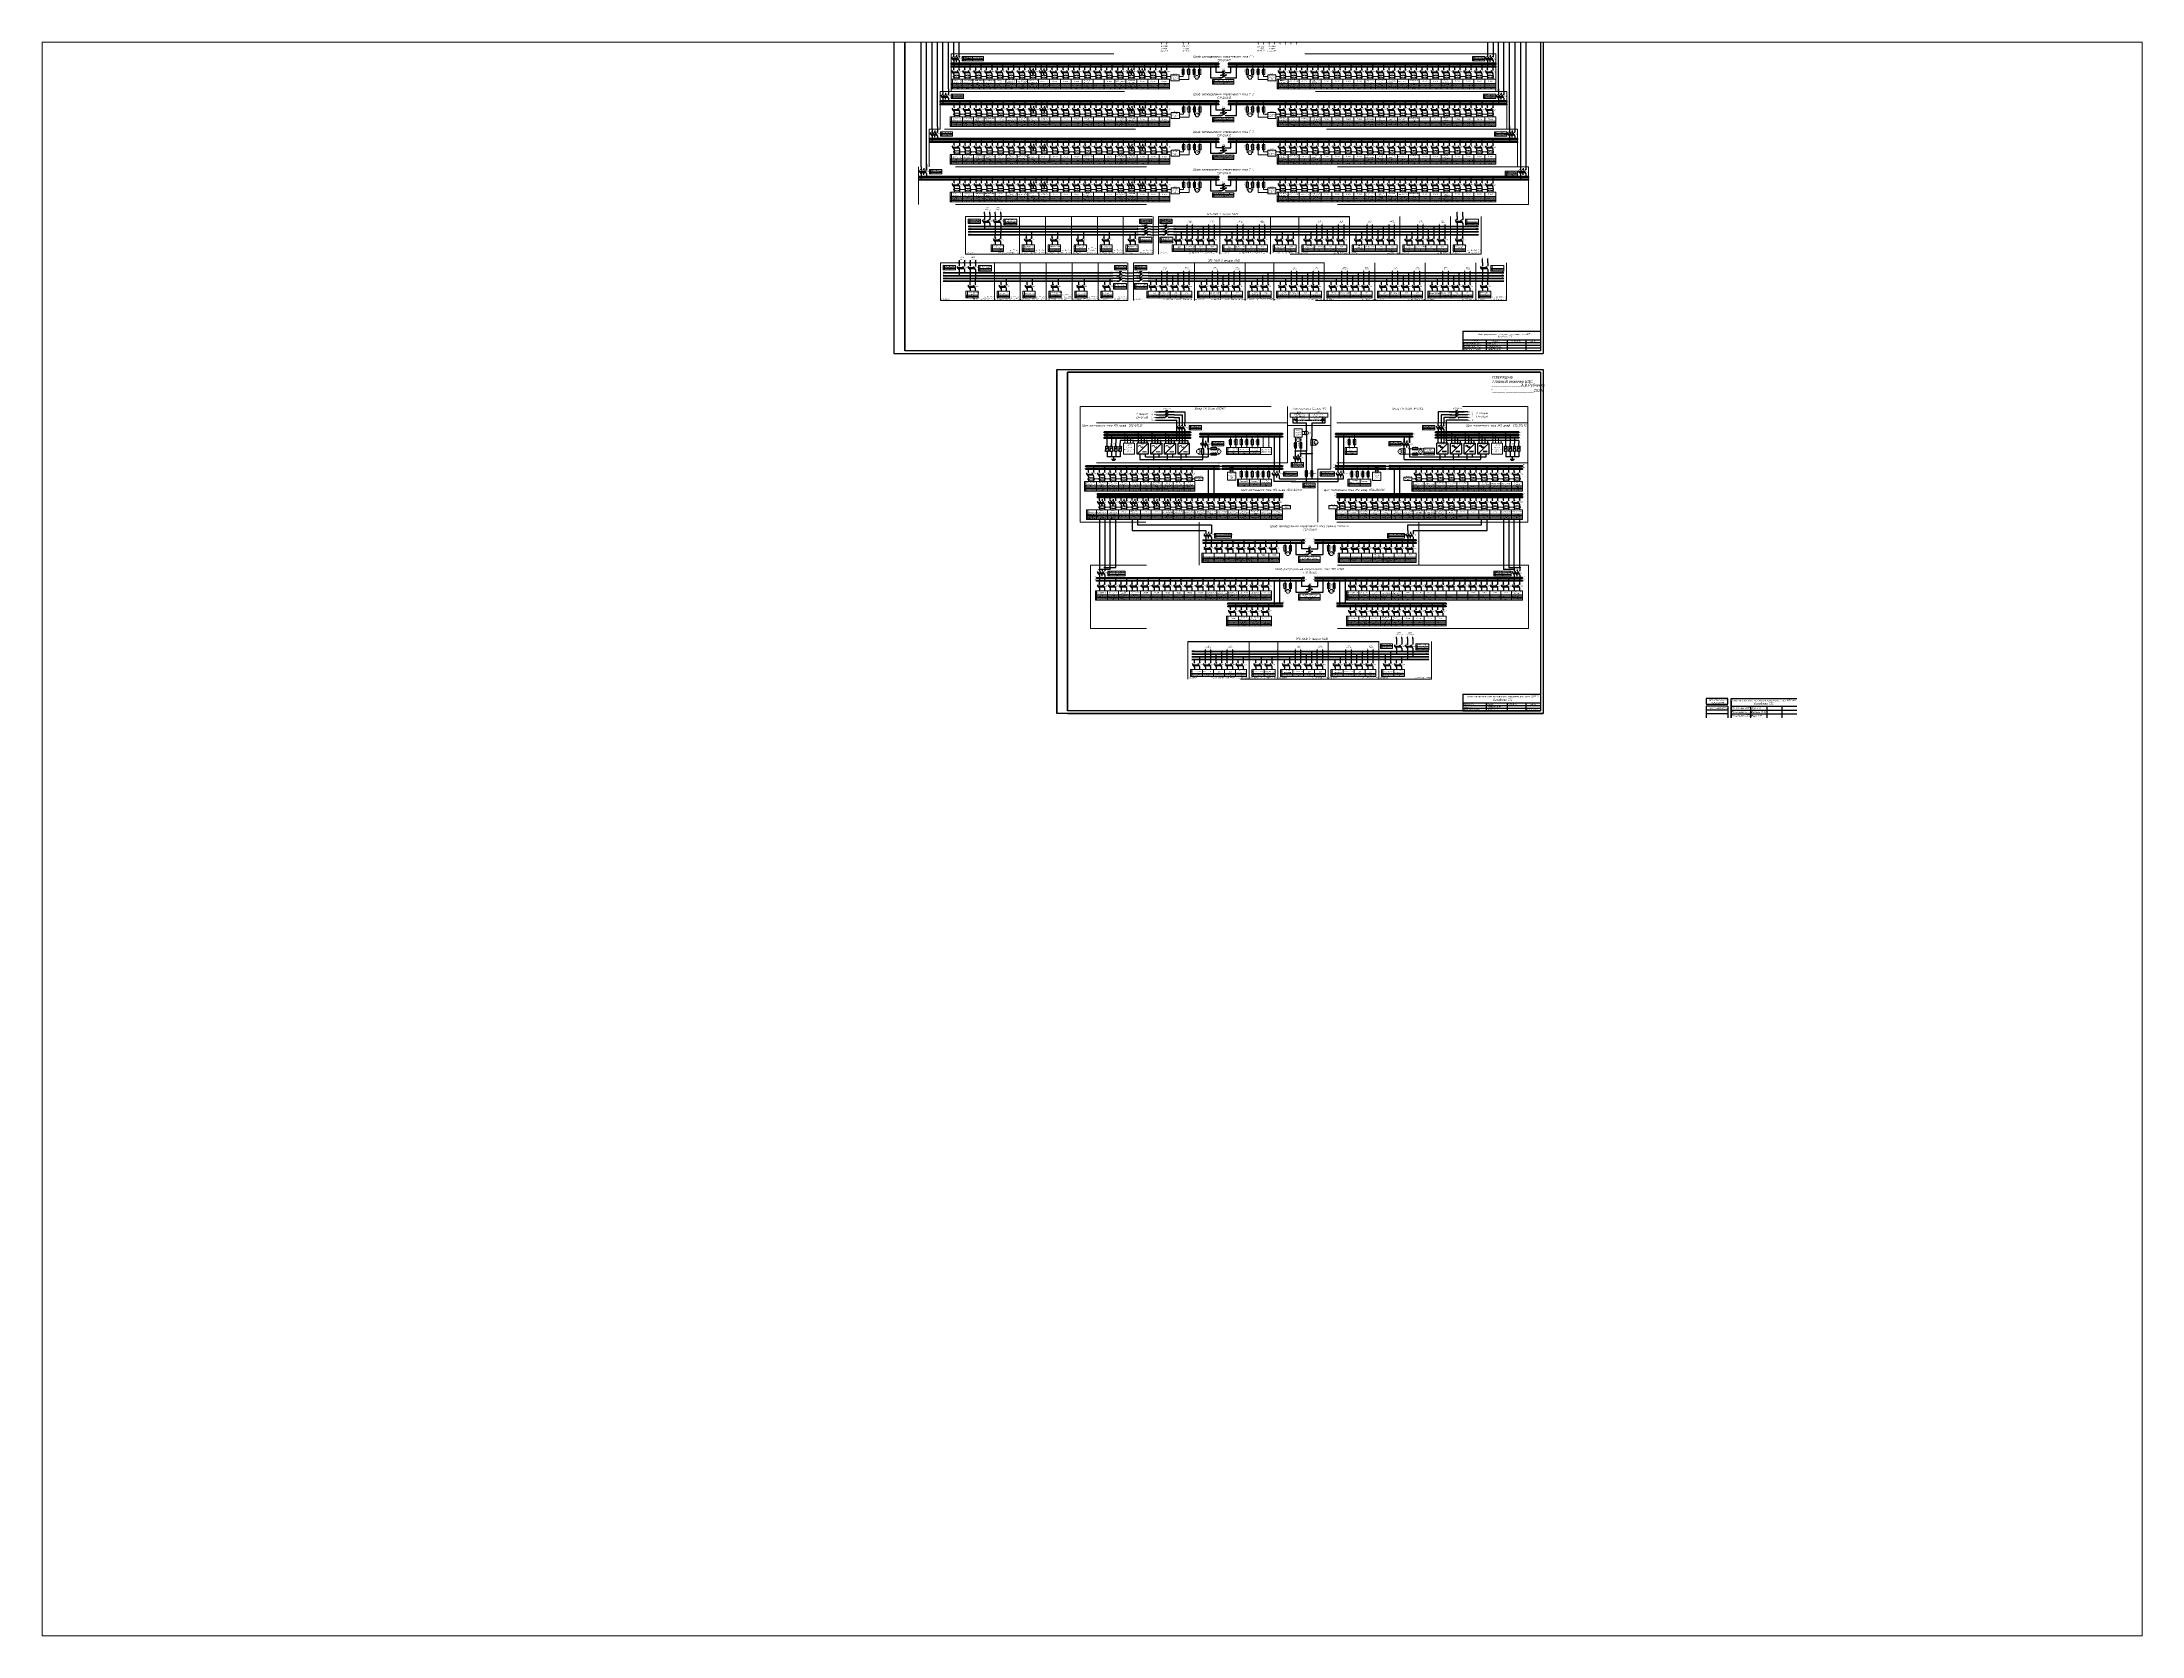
# Paper-space layout 'Лист2' of a CAD drawing. Header units: millimetres. Extents: x 26 to 231, y 20 to 176.
# The model-space entities are those that its viewports show. They can reach past a viewport. Long polylines and large blocks are cut down to what shows.
import ezdxf
from ezdxf.enums import TextEntityAlignment as Align

# ---------------------------------------------------------------- set-up
doc = ezdxf.new("R2010")
doc.units = ezdxf.units.MM
doc.linetypes.add('JIS_02_0.7', pattern=[1.35, 0.75, -0.6])
doc.linetypes.add('JIS_02_1.0', pattern=[2, 1, -1])
doc.styles.add('eskdw', font='', dxfattribs={"oblique": 10})
doc.styles.add('GOST', font='', dxfattribs={"oblique": 10, "height": 2.5})
doc.styles.get("Standard").update_dxf_attribs({"font": '', "oblique": 10, "height": 2.5})
doc.styles.add('Гост', font='', dxfattribs={"oblique": 10, "height": 1.4})
doc.styles.add('Шины', font='', dxfattribs={"oblique": 5, "height": 1.2})
doc.styles.get('eskdw').set_extended_font_data('GOST type A')
doc.styles.get('GOST').set_extended_font_data('Mipgost')
doc.styles.get('Standard').set_extended_font_data('GOST type A')
doc.styles.get('Гост').set_extended_font_data('GOST type A')
doc.styles.get('Шины').set_extended_font_data('GOST type B')

msp = doc.modelspace()

# ---------------------------------------------------------------- hatches: boundary and pattern name
for points in [[(2824.5, 4116.1, 1), (2823.1, 4116.1, 1)], [(2824.5, 4116.1, 1), (2823.1, 4116.1, 1)], [(2844.5, 4116.1, 1), (2843.1, 4116.1, 1)], [(2844.5, 4116.1, 1), (2843.1, 4116.1, 1)], [(2864.5, 4116.1, 1), (2863.1, 4116.1, 1)], [(2864.5, 4116.1, 1), (2863.1, 4116.1, 1)], [(2884.5, 4116.1, 1), (2883.1, 4116.1, 1)], [(2884.5, 4116.1, 1), (2883.1, 4116.1, 1)], [(2904.5, 4116.1, 1), (2903.1, 4116.1, 1)], [(2904.5, 4116.1, 1), (2903.1, 4116.1, 1)], [(2924.5, 4116.1, 1), (2923.1, 4116.1, 1)], [(2944.5, 4116.1, 1), (2943.1, 4116.1, 1)], [(2944.5, 4116.1, 1), (2943.1, 4116.1, 1)], [(2964.5, 4116.1, 1), (2963.1, 4116.1, 1)], [(2984.5, 4116.1, 1), (2983.1, 4116.1, 1)], [(3024.5, 4116.1, 1), (3023.1, 4116.1, 1)], [(3024.5, 4116.1, 1), (3023.1, 4116.1, 1)], [(3044.5, 4116.1, 1), (3043.1, 4116.1, 1)], [(3044.5, 4116.1, 1), (3043.1, 4116.1, 1)], [(3064.5, 4116.1, 1), (3063.1, 4116.1, 1)], [(3064.5, 4116.1, 1), (3063.1, 4116.1, 1)], [(3084.5, 4116.1, 1), (3083.1, 4116.1, 1)], [(3084.5, 4116.1, 1), (3083.1, 4116.1, 1)], [(3104.5, 4116.1, 1), (3103.1, 4116.1, 1)], [(3104.5, 4116.1, 1), (3103.1, 4116.1, 1)], [(3124.5, 4116.1, 1), (3123.1, 4116.1, 1)], [(3124.5, 4116.1, 1), (3123.1, 4116.1, 1)], [(3144.5, 4116.1, 1), (3143.1, 4116.1, 1)], [(3144.5, 4116.1, 1), (3143.1, 4116.1, 1)], [(3164.5, 4116.1, 1), (3163.1, 4116.1, 1)], [(3184.5, 4116.1, 1), (3183.1, 4116.1, 1)], [(3184.5, 4116.1, 1), (3183.1, 4116.1, 1)], [(3204.5, 4116.1, 1), (3203.1, 4116.1, 1)], [(3244.5, 4116.1, 1), (3243.1, 4116.1, 1)], [(3264.5, 4116.1, 1), (3263.1, 4116.1, 1)], [(3294.5, 4116.1, 1), (3293.1, 4116.1, 1)], [(3331.8, 4116.1, 1), (3330.4, 4116.1, 1)], [(3331.8, 4116.1, 1), (3330.4, 4116.1, 1)], [(3361.8, 4116.1, 1), (3360.4, 4116.1, 1)], [(3361.8, 4116.1, 1), (3360.4, 4116.1, 1)], [(3361.8, 4116.1, 1), (3360.4, 4116.1, 1)], [(3381.8, 4116.1, 1), (3380.4, 4116.1, 1)], [(3381.8, 4116.1, 1), (3380.4, 4116.1, 1)], [(3421.8, 4116.1, 1), (3420.4, 4116.1, 1)], [(3421.8, 4116.1, 1), (3420.4, 4116.1, 1)], [(3441.8, 4116.1, 1), (3440.4, 4116.1, 1)], [(3441.8, 4116.1, 1), (3440.4, 4116.1, 1)], [(3461.8, 4116.1, 1), (3460.4, 4116.1, 1)], [(3461.8, 4116.1, 1), (3460.4, 4116.1, 1)], [(3481.8, 4116.1, 1), (3480.4, 4116.1, 1)], [(3481.8, 4116.1, 1), (3480.4, 4116.1, 1)], [(3501.8, 4116.1, 1), (3500.4, 4116.1, 1)], [(3521.8, 4116.1, 1), (3520.4, 4116.1, 1)], [(3521.8, 4116.1, 1), (3520.4, 4116.1, 1)], [(3541.8, 4116.1, 1), (3540.4, 4116.1, 1)], [(3561.8, 4116.1, 1), (3560.4, 4116.1, 1)], [(3581.8, 4116.1, 1), (3580.4, 4116.1, 1)], [(3601.8, 4116.1, 1), (3600.4, 4116.1, 1)], [(3621.8, 4116.1, 1), (3620.4, 4116.1, 1)], [(3641.8, 4116.1, 1), (3640.4, 4116.1, 1)], [(3661.8, 4116.1, 1), (3660.4, 4116.1, 1)], [(3681.8, 4116.1, 1), (3680.4, 4116.1, 1)], [(3701.8, 4116.1, 1), (3700.4, 4116.1, 1)], [(3721.8, 4116.1, 1), (3720.4, 4116.1, 1)], [(3741.8, 4116.1, 1), (3740.4, 4116.1, 1)], [(3761.8, 4116.1, 1), (3760.4, 4116.1, 1)], [(3781.8, 4116.1, 1), (3780.4, 4116.1, 1)], [(3801.8, 4116.1, 1), (3800.4, 4116.1, 1)], [(3801.8, 4116.1, 1), (3800.4, 4116.1, 1)], [(2814.5, 4111.1, 1), (2813.1, 4111.1, 1)], [(2814.5, 4111.1, 1), (2813.1, 4111.1, 1)], [(2814.5, 4111.1, 1), (2813.1, 4111.1, 1)], [(2834.5, 4111.1, 1), (2833.1, 4111.1, 1)], [(2834.5, 4111.1, 1), (2833.1, 4111.1, 1)], [(2834.5, 4111.1, 1), (2833.1, 4111.1, 1)], [(2854.5, 4111.1, 1), (2853.1, 4111.1, 1)], [(2854.5, 4111.1, 1), (2853.1, 4111.1, 1)], [(2874.5, 4111.1, 1), (2873.1, 4111.1, 1)], [(2874.5, 4111.1, 1), (2873.1, 4111.1, 1)], [(2894.5, 4111.1, 1), (2893.1, 4111.1, 1)], [(2894.5, 4111.1, 1), (2893.1, 4111.1, 1)], [(2914.5, 4111.1, 1), (2913.1, 4111.1, 1)], [(2914.5, 4111.1, 1), (2913.1, 4111.1, 1)], [(2934.5, 4111.1, 1), (2933.1, 4111.1, 1)], [(2934.5, 4111.1, 1), (2933.1, 4111.1, 1)], [(2954.5, 4111.1, 1), (2953.1, 4111.1, 1)], [(2974.5, 4111.1, 1), (2973.1, 4111.1, 1)], [(3014.5, 4111.1, 1), (3013.1, 4111.1, 1)], [(3014.5, 4111.1, 1), (3013.1, 4111.1, 1)], [(3014.5, 4111.1, 1), (3013.1, 4111.1, 1)], [(3034.5, 4111.1, 1), (3033.1, 4111.1, 1)], [(3034.5, 4111.1, 1), (3033.1, 4111.1, 1)], [(3034.5, 4111.1, 1), (3033.1, 4111.1, 1)], [(3054.5, 4111.1, 1), (3053.1, 4111.1, 1)], [(3054.5, 4111.1, 1), (3053.1, 4111.1, 1)], [(3054.5, 4111.1, 1), (3053.1, 4111.1, 1)], [(3074.5, 4111.1, 1), (3073.1, 4111.1, 1)], [(3074.5, 4111.1, 1), (3073.1, 4111.1, 1)], [(3074.5, 4111.1, 1), (3073.1, 4111.1, 1)], [(3094.5, 4111.1, 1), (3093.1, 4111.1, 1)], [(3094.5, 4111.1, 1), (3093.1, 4111.1, 1)], [(3114.5, 4111.1, 1), (3113.1, 4111.1, 1)], [(3114.5, 4111.1, 1), (3113.1, 4111.1, 1)], [(3134.5, 4111.1, 1), (3133.1, 4111.1, 1)], [(3134.5, 4111.1, 1), (3133.1, 4111.1, 1)], [(3154.5, 4111.1, 1), (3153.1, 4111.1, 1)], [(3154.5, 4111.1, 1), (3153.1, 4111.1, 1)], [(3174.5, 4111.1, 1), (3173.1, 4111.1, 1)], [(3174.5, 4111.1, 1), (3173.1, 4111.1, 1)], [(3194.5, 4111.1, 1), (3193.1, 4111.1, 1)], [(3234.5, 4111.1, 1), (3233.1, 4111.1, 1)], [(3254.5, 4111.1, 1), (3253.1, 4111.1, 1)], [(3284.5, 4111.1, 1), (3283.1, 4111.1, 1)], [(3284.5, 4111.1, 1), (3283.1, 4111.1, 1)], [(3321.8, 4111.1, 1), (3320.4, 4111.1, 1)], [(3321.8, 4111.1, 1), (3320.4, 4111.1, 1)], [(3351.8, 4111.1, 1), (3350.4, 4111.1, 1)], [(3351.8, 4111.1, 1), (3350.4, 4111.1, 1)], [(3351.8, 4111.1, 1), (3350.4, 4111.1, 1)], [(3351.8, 4111.1, 1), (3350.4, 4111.1, 1)], [(3371.8, 4111.1, 1), (3370.4, 4111.1, 1)], [(3371.8, 4111.1, 1), (3370.4, 4111.1, 1)], [(3371.8, 4111.1, 1), (3370.4, 4111.1, 1)], [(3411.8, 4111.1, 1), (3410.4, 4111.1, 1)], [(3411.8, 4111.1, 1), (3410.4, 4111.1, 1)], [(3411.8, 4111.1, 1), (3410.4, 4111.1, 1)], [(3431.8, 4111.1, 1), (3430.4, 4111.1, 1)], [(3431.8, 4111.1, 1), (3430.4, 4111.1, 1)], [(3451.8, 4111.1, 1), (3450.4, 4111.1, 1)], [(3451.8, 4111.1, 1), (3450.4, 4111.1, 1)], [(3471.8, 4111.1, 1), (3470.4, 4111.1, 1)], [(3471.8, 4111.1, 1), (3470.4, 4111.1, 1)], [(3491.8, 4111.1, 1), (3490.4, 4111.1, 1)], [(3491.8, 4111.1, 1), (3490.4, 4111.1, 1)], [(3511.8, 4111.1, 1), (3510.4, 4111.1, 1)], [(3511.8, 4111.1, 1), (3510.4, 4111.1, 1)], [(3531.8, 4111.1, 1), (3530.4, 4111.1, 1)], [(3551.8, 4111.1, 1), (3550.4, 4111.1, 1)], [(3571.8, 4111.1, 1), (3570.4, 4111.1, 1)], [(3571.8, 4111.1, 1), (3570.4, 4111.1, 1)], [(3591.8, 4111.1, 1), (3590.4, 4111.1, 1)], [(3591.8, 4111.1, 1), (3590.4, 4111.1, 1)], [(3611.8, 4111.1, 1), (3610.4, 4111.1, 1)], [(3611.8, 4111.1, 1), (3610.4, 4111.1, 1)], [(3631.8, 4111.1, 1), (3630.4, 4111.1, 1)], [(3631.8, 4111.1, 1), (3630.4, 4111.1, 1)], [(3651.8, 4111.1, 1), (3650.4, 4111.1, 1)], [(3651.8, 4111.1, 1), (3650.4, 4111.1, 1)], [(3671.8, 4111.1, 1), (3670.4, 4111.1, 1)], [(3671.8, 4111.1, 1), (3670.4, 4111.1, 1)], [(3691.8, 4111.1, 1), (3690.4, 4111.1, 1)], [(3691.8, 4111.1, 1), (3690.4, 4111.1, 1)], [(3711.8, 4111.1, 1), (3710.4, 4111.1, 1)], [(3711.8, 4111.1, 1), (3710.4, 4111.1, 1)], [(3731.8, 4111.1, 1), (3730.4, 4111.1, 1)], [(3731.8, 4111.1, 1), (3730.4, 4111.1, 1)], [(3751.8, 4111.1, 1), (3750.4, 4111.1, 1)], [(3751.8, 4111.1, 1), (3750.4, 4111.1, 1)], [(3771.8, 4111.1, 1), (3770.4, 4111.1, 1)], [(3771.8, 4111.1, 1), (3770.4, 4111.1, 1)], [(3791.8, 4111.1, 1), (3790.4, 4111.1, 1)], [(3791.8, 4111.1, 1), (3790.4, 4111.1, 1)], [(3791.8, 4111.1, 1), (3790.4, 4111.1, 1)], [(3791.8, 4111.1, 1), (3790.4, 4111.1, 1)], [(2794.5, 4042.2, 1), (2793.1, 4042.2, 1)], [(2794.5, 4042.2, 1), (2793.1, 4042.2, 1)], [(2794.5, 4042.2, 1), (2793.1, 4042.2, 1)], [(2804.5, 4047.2, 1), (2803.1, 4047.2, 1)], [(2804.5, 4047.2, 1), (2803.1, 4047.2, 1)], [(2815.2, 4042.1, 1), (2813.8, 4042.1, 1)], [(2815.2, 4042.1, 1), (2813.8, 4042.1, 1)], [(2815.2, 4042.1, 1), (2813.8, 4042.1, 1)], [(2825.2, 4047.1, 1), (2823.8, 4047.1, 1)], [(2825.2, 4047.1, 1), (2823.8, 4047.1, 1)], [(2835.2, 4042.1, 1), (2833.8, 4042.1, 1)], [(2835.2, 4042.1, 1), (2833.8, 4042.1, 1)], [(2835.2, 4042.1, 1), (2833.8, 4042.1, 1)], [(2845.2, 4047.1, 1), (2843.8, 4047.1, 1)], [(2845.2, 4047.1, 1), (2843.8, 4047.1, 1)], [(2855.2, 4042.1, 1), (2853.8, 4042.1, 1)], [(2855.2, 4042.1, 1), (2853.8, 4042.1, 1)], [(2865.2, 4047.1, 1), (2863.8, 4047.1, 1)], [(2865.2, 4047.1, 1), (2863.8, 4047.1, 1)], [(2875.2, 4042.1, 1), (2873.8, 4042.1, 1)], [(2875.2, 4042.1, 1), (2873.8, 4042.1, 1)], [(2885.2, 4047.1, 1), (2883.8, 4047.1, 1)], [(2885.2, 4047.1, 1), (2883.8, 4047.1, 1)], [(2895.2, 4042.1, 1), (2893.8, 4042.1, 1)], [(2895.2, 4042.1, 1), (2893.8, 4042.1, 1)], [(2905.2, 4047.1, 1), (2903.8, 4047.1, 1)], [(2905.2, 4047.1, 1), (2903.8, 4047.1, 1)], [(2915.2, 4042.1, 1), (2913.8, 4042.1, 1)], [(2915.2, 4042.1, 1), (2913.8, 4042.1, 1)], [(2925.2, 4047.1, 1), (2923.8, 4047.1, 1)], [(2935.2, 4042.1, 1), (2933.8, 4042.1, 1)], [(2935.2, 4042.1, 1), (2933.8, 4042.1, 1)], [(2945.2, 4047.1, 1), (2943.8, 4047.1, 1)], [(2945.2, 4047.1, 1), (2943.8, 4047.1, 1)], [(2955.2, 4042.1, 1), (2953.8, 4042.1, 1)], [(2965.2, 4047.1, 1), (2963.8, 4047.1, 1)], [(2975.2, 4042.1, 1), (2973.8, 4042.1, 1)], [(2985.2, 4047.1, 1), (2983.8, 4047.1, 1)], [(3015.2, 4042.1, 1), (3013.8, 4042.1, 1)], [(3015.2, 4042.1, 1), (3013.8, 4042.1, 1)], [(3015.2, 4042.1, 1), (3013.8, 4042.1, 1)], [(3025.2, 4047.1, 1), (3023.8, 4047.1, 1)], [(3025.2, 4047.1, 1), (3023.8, 4047.1, 1)], [(3035.2, 4042.1, 1), (3033.8, 4042.1, 1)], [(3035.2, 4042.1, 1), (3033.8, 4042.1, 1)], [(3035.2, 4042.1, 1), (3033.8, 4042.1, 1)], [(3045.2, 4047.1, 1), (3043.8, 4047.1, 1)], [(3045.2, 4047.1, 1), (3043.8, 4047.1, 1)], [(3055.2, 4042.1, 1), (3053.8, 4042.1, 1)], [(3055.2, 4042.1, 1), (3053.8, 4042.1, 1)], [(3055.2, 4042.1, 1), (3053.8, 4042.1, 1)], [(3065.2, 4047.1, 1), (3063.8, 4047.1, 1)], [(3065.2, 4047.1, 1), (3063.8, 4047.1, 1)], [(3075.2, 4042.1, 1), (3073.8, 4042.1, 1)], [(3075.2, 4042.1, 1), (3073.8, 4042.1, 1)], [(3075.2, 4042.1, 1), (3073.8, 4042.1, 1)], [(3085.2, 4047.1, 1), (3083.8, 4047.1, 1)], [(3085.2, 4047.1, 1), (3083.8, 4047.1, 1)], [(3095.2, 4042.1, 1), (3093.8, 4042.1, 1)], [(3095.2, 4042.1, 1), (3093.8, 4042.1, 1)], [(3105.2, 4047.1, 1), (3103.8, 4047.1, 1)], [(3105.2, 4047.1, 1), (3103.8, 4047.1, 1)], [(3115.2, 4042.1, 1), (3113.8, 4042.1, 1)], [(3115.2, 4042.1, 1), (3113.8, 4042.1, 1)], [(3125.2, 4047.1, 1), (3123.8, 4047.1, 1)], [(3125.2, 4047.1, 1), (3123.8, 4047.1, 1)], [(3135.2, 4042.1, 1), (3133.8, 4042.1, 1)], [(3135.2, 4042.1, 1), (3133.8, 4042.1, 1)], [(3145.2, 4047.1, 1), (3143.8, 4047.1, 1)], [(3145.2, 4047.1, 1), (3143.8, 4047.1, 1)], [(3155.2, 4042.1, 1), (3153.8, 4042.1, 1)], [(3155.2, 4042.1, 1), (3153.8, 4042.1, 1)], [(3165.2, 4047.1, 1), (3163.8, 4047.1, 1)], [(3175.2, 4042.1, 1), (3173.8, 4042.1, 1)], [(3175.2, 4042.1, 1), (3173.8, 4042.1, 1)], [(3185.2, 4047.1, 1), (3183.8, 4047.1, 1)], [(3185.2, 4047.1, 1), (3183.8, 4047.1, 1)], [(3195.2, 4042.1, 1), (3193.8, 4042.1, 1)], [(3205.2, 4047.1, 1), (3203.8, 4047.1, 1)], [(3235.2, 4042.1, 1), (3233.8, 4042.1, 1)], [(3245.2, 4047.1, 1), (3243.8, 4047.1, 1)], [(3255.2, 4042.1, 1), (3253.8, 4042.1, 1)], [(3265.2, 4047.1, 1), (3263.8, 4047.1, 1)], [(3284.5, 4042.2, 1), (3283.1, 4042.2, 1)], [(3284.5, 4042.2, 1), (3283.1, 4042.2, 1)], [(3294.5, 4047.2, 1), (3293.1, 4047.2, 1)], [(3321.8, 4042.2, 1), (3320.4, 4042.2, 1)], [(3321.8, 4042.2, 1), (3320.4, 4042.2, 1)], [(3331.8, 4047.2, 1), (3330.4, 4047.2, 1)], [(3331.8, 4047.2, 1), (3330.4, 4047.2, 1)], [(3351.8, 4042.2, 1), (3350.4, 4042.2, 1)], [(3351.8, 4042.2, 1), (3350.4, 4042.2, 1)], [(3351.8, 4042.2, 1), (3350.4, 4042.2, 1)], [(3351.8, 4042.2, 1), (3350.4, 4042.2, 1)], [(3361.8, 4047.2, 1), (3360.4, 4047.2, 1)], [(3361.8, 4047.2, 1), (3360.4, 4047.2, 1)], [(3361.8, 4047.2, 1), (3360.4, 4047.2, 1)], [(3371.8, 4042.2, 1), (3370.4, 4042.2, 1)], [(3371.8, 4042.2, 1), (3370.4, 4042.2, 1)], [(3371.8, 4042.2, 1), (3370.4, 4042.2, 1)], [(3381.8, 4047.2, 1), (3380.4, 4047.2, 1)], [(3381.8, 4047.2, 1), (3380.4, 4047.2, 1)], [(3411.8, 4042.2, 1), (3410.4, 4042.2, 1)], [(3411.8, 4042.2, 1), (3410.4, 4042.2, 1)], [(3411.8, 4042.2, 1), (3410.4, 4042.2, 1)], [(3421.8, 4047.2, 1), (3420.4, 4047.2, 1)], [(3421.8, 4047.2, 1), (3420.4, 4047.2, 1)], [(3431.8, 4042.2, 1), (3430.4, 4042.2, 1)], [(3431.8, 4042.2, 1), (3430.4, 4042.2, 1)], [(3441.8, 4047.2, 1), (3440.4, 4047.2, 1)], [(3441.8, 4047.2, 1), (3440.4, 4047.2, 1)], [(3451.8, 4042.2, 1), (3450.4, 4042.2, 1)], [(3451.8, 4042.2, 1), (3450.4, 4042.2, 1)], [(3461.8, 4047.2, 1), (3460.4, 4047.2, 1)], [(3461.8, 4047.2, 1), (3460.4, 4047.2, 1)], [(3471.8, 4042.2, 1), (3470.4, 4042.2, 1)], [(3471.8, 4042.2, 1), (3470.4, 4042.2, 1)], [(3481.8, 4047.2, 1), (3480.4, 4047.2, 1)], [(3481.8, 4047.2, 1), (3480.4, 4047.2, 1)], [(3491.8, 4042.2, 1), (3490.4, 4042.2, 1)], [(3491.8, 4042.2, 1), (3490.4, 4042.2, 1)], [(3501.8, 4047.2, 1), (3500.4, 4047.2, 1)], [(3511.8, 4042.2, 1), (3510.4, 4042.2, 1)], [(3511.8, 4042.2, 1), (3510.4, 4042.2, 1)], [(3521.8, 4047.2, 1), (3520.4, 4047.2, 1)], [(3521.8, 4047.2, 1), (3520.4, 4047.2, 1)], [(3531.8, 4042.2, 1), (3530.4, 4042.2, 1)], [(3541.8, 4047.2, 1), (3540.4, 4047.2, 1)], [(3551.8, 4042.2, 1), (3550.4, 4042.2, 1)], [(3561.8, 4047.2, 1), (3560.4, 4047.2, 1)], [(3571.8, 4042.2, 1), (3570.4, 4042.2, 1)], [(3571.8, 4042.2, 1), (3570.4, 4042.2, 1)], [(3581.8, 4047.2, 1), (3580.4, 4047.2, 1)], [(3591.8, 4042.2, 1), (3590.4, 4042.2, 1)], [(3591.8, 4042.2, 1), (3590.4, 4042.2, 1)], [(3601.8, 4047.2, 1), (3600.4, 4047.2, 1)], [(3611.8, 4042.2, 1), (3610.4, 4042.2, 1)], [(3611.8, 4042.2, 1), (3610.4, 4042.2, 1)], [(3621.8, 4047.2, 1), (3620.4, 4047.2, 1)], [(3631.8, 4042.2, 1), (3630.4, 4042.2, 1)], [(3631.8, 4042.2, 1), (3630.4, 4042.2, 1)], [(3641.8, 4047.2, 1), (3640.4, 4047.2, 1)], [(3651.8, 4042.2, 1), (3650.4, 4042.2, 1)], [(3651.8, 4042.2, 1), (3650.4, 4042.2, 1)], [(3661.8, 4047.2, 1), (3660.4, 4047.2, 1)], [(3671.8, 4042.2, 1), (3670.4, 4042.2, 1)], [(3671.8, 4042.2, 1), (3670.4, 4042.2, 1)], [(3681.8, 4047.2, 1), (3680.4, 4047.2, 1)], [(3691.8, 4042.2, 1), (3690.4, 4042.2, 1)], [(3691.8, 4042.2, 1), (3690.4, 4042.2, 1)], [(3701.8, 4047.2, 1), (3700.4, 4047.2, 1)], [(3711.8, 4042.2, 1), (3710.4, 4042.2, 1)], [(3711.8, 4042.2, 1), (3710.4, 4042.2, 1)], [(3721.8, 4047.2, 1), (3720.4, 4047.2, 1)], [(3731.8, 4042.2, 1), (3730.4, 4042.2, 1)], [(3731.8, 4042.2, 1), (3730.4, 4042.2, 1)], [(3741.8, 4047.2, 1), (3740.4, 4047.2, 1)], [(3751.8, 4042.2, 1), (3750.4, 4042.2, 1)], [(3751.8, 4042.2, 1), (3750.4, 4042.2, 1)], [(3761.8, 4047.2, 1), (3760.4, 4047.2, 1)], [(3771.8, 4042.2, 1), (3770.4, 4042.2, 1)], [(3771.8, 4042.2, 1), (3770.4, 4042.2, 1)], [(3781.8, 4047.2, 1), (3780.4, 4047.2, 1)], [(3791.8, 4042.2, 1), (3790.4, 4042.2, 1)], [(3791.8, 4042.2, 1), (3790.4, 4042.2, 1)], [(3801.8, 4047.2, 1), (3800.4, 4047.2, 1)], [(3811.8, 4042.2, 1), (3810.4, 4042.2, 1)], [(3811.8, 4042.2, 1), (3810.4, 4042.2, 1)], [(3821.8, 4047.2, 1), (3820.4, 4047.2, 1)], [(2774.5, 3973.2, 1), (2773.1, 3973.2, 1)], [(2774.5, 3973.2, 1), (2773.1, 3973.2, 1)], [(2774.5, 3973.2, 1), (2773.1, 3973.2, 1)], [(2784.5, 3978.2, 1), (2783.1, 3978.2, 1)], [(2784.5, 3978.2, 1), (2783.1, 3978.2, 1)], [(2815.2, 3973.2, 1), (2813.8, 3973.2, 1)], [(2815.2, 3973.2, 1), (2813.8, 3973.2, 1)], [(2815.2, 3973.2, 1), (2813.8, 3973.2, 1)], [(2825.2, 3978.2, 1), (2823.8, 3978.2, 1)], [(2825.2, 3978.2, 1), (2823.8, 3978.2, 1)], [(2835.2, 3973.2, 1), (2833.8, 3973.2, 1)], [(2835.2, 3973.2, 1), (2833.8, 3973.2, 1)], [(2835.2, 3973.2, 1), (2833.8, 3973.2, 1)], [(2845.2, 3978.2, 1), (2843.8, 3978.2, 1)], [(2845.2, 3978.2, 1), (2843.8, 3978.2, 1)], [(2855.2, 3973.2, 1), (2853.8, 3973.2, 1)], [(2855.2, 3973.2, 1), (2853.8, 3973.2, 1)], [(2865.2, 3978.2, 1), (2863.8, 3978.2, 1)], [(2865.2, 3978.2, 1), (2863.8, 3978.2, 1)], [(2875.2, 3973.2, 1), (2873.8, 3973.2, 1)], [(2875.2, 3973.2, 1), (2873.8, 3973.2, 1)], [(2885.2, 3978.2, 1), (2883.8, 3978.2, 1)], [(2885.2, 3978.2, 1), (2883.8, 3978.2, 1)], [(2895.2, 3973.2, 1), (2893.8, 3973.2, 1)], [(2895.2, 3973.2, 1), (2893.8, 3973.2, 1)], [(2905.2, 3978.2, 1), (2903.8, 3978.2, 1)], [(2905.2, 3978.2, 1), (2903.8, 3978.2, 1)], [(2915.2, 3973.2, 1), (2913.8, 3973.2, 1)], [(2915.2, 3973.2, 1), (2913.8, 3973.2, 1)], [(2925.2, 3978.2, 1), (2923.8, 3978.2, 1)], [(2935.2, 3973.2, 1), (2933.8, 3973.2, 1)], [(2935.2, 3973.2, 1), (2933.8, 3973.2, 1)], [(2945.2, 3978.2, 1), (2943.8, 3978.2, 1)], [(2945.2, 3978.2, 1), (2943.8, 3978.2, 1)], [(2955.2, 3973.2, 1), (2953.8, 3973.2, 1)], [(2965.2, 3978.2, 1), (2963.8, 3978.2, 1)], [(2975.2, 3973.2, 1), (2973.8, 3973.2, 1)], [(2985.2, 3978.2, 1), (2983.8, 3978.2, 1)], [(3015.2, 3973.2, 1), (3013.8, 3973.2, 1)], [(3015.2, 3973.2, 1), (3013.8, 3973.2, 1)], [(3015.2, 3973.2, 1), (3013.8, 3973.2, 1)], [(3025.2, 3978.2, 1), (3023.8, 3978.2, 1)], [(3025.2, 3978.2, 1), (3023.8, 3978.2, 1)], [(3035.2, 3973.2, 1), (3033.8, 3973.2, 1)], [(3035.2, 3973.2, 1), (3033.8, 3973.2, 1)], [(3035.2, 3973.2, 1), (3033.8, 3973.2, 1)], [(3045.2, 3978.2, 1), (3043.8, 3978.2, 1)], [(3045.2, 3978.2, 1), (3043.8, 3978.2, 1)], [(3055.2, 3973.2, 1), (3053.8, 3973.2, 1)], [(3055.2, 3973.2, 1), (3053.8, 3973.2, 1)], [(3055.2, 3973.2, 1), (3053.8, 3973.2, 1)], [(3065.2, 3978.2, 1), (3063.8, 3978.2, 1)], [(3065.2, 3978.2, 1), (3063.8, 3978.2, 1)], [(3075.2, 3973.2, 1), (3073.8, 3973.2, 1)], [(3075.2, 3973.2, 1), (3073.8, 3973.2, 1)], [(3075.2, 3973.2, 1), (3073.8, 3973.2, 1)], [(3085.2, 3978.2, 1), (3083.8, 3978.2, 1)], [(3085.2, 3978.2, 1), (3083.8, 3978.2, 1)], [(3095.2, 3973.2, 1), (3093.8, 3973.2, 1)], [(3095.2, 3973.2, 1), (3093.8, 3973.2, 1)], [(3105.2, 3978.2, 1), (3103.8, 3978.2, 1)], [(3105.2, 3978.2, 1), (3103.8, 3978.2, 1)], [(3115.2, 3973.2, 1), (3113.8, 3973.2, 1)], [(3115.2, 3973.2, 1), (3113.8, 3973.2, 1)], [(3125.2, 3978.2, 1), (3123.8, 3978.2, 1)], [(3125.2, 3978.2, 1), (3123.8, 3978.2, 1)], [(3135.2, 3973.2, 1), (3133.8, 3973.2, 1)], [(3135.2, 3973.2, 1), (3133.8, 3973.2, 1)], [(3145.2, 3978.2, 1), (3143.8, 3978.2, 1)], [(3145.2, 3978.2, 1), (3143.8, 3978.2, 1)], [(3155.2, 3973.2, 1), (3153.8, 3973.2, 1)], [(3155.2, 3973.2, 1), (3153.8, 3973.2, 1)], [(3165.2, 3978.2, 1), (3163.8, 3978.2, 1)], [(3175.2, 3973.2, 1), (3173.8, 3973.2, 1)], [(3175.2, 3973.2, 1), (3173.8, 3973.2, 1)], [(3185.2, 3978.2, 1), (3183.8, 3978.2, 1)], [(3185.2, 3978.2, 1), (3183.8, 3978.2, 1)], [(3195.2, 3973.2, 1), (3193.8, 3973.2, 1)], [(3205.2, 3978.2, 1), (3203.8, 3978.2, 1)], [(3235.2, 3973.2, 1), (3233.8, 3973.2, 1)], [(3245.2, 3978.2, 1), (3243.8, 3978.2, 1)], [(3255.2, 3973.2, 1), (3253.8, 3973.2, 1)], [(3265.2, 3978.2, 1), (3263.8, 3978.2, 1)], [(3284.5, 3973.2, 1), (3283.1, 3973.2, 1)], [(3284.5, 3973.2, 1), (3283.1, 3973.2, 1)], [(3294.5, 3978.2, 1), (3293.1, 3978.2, 1)], [(3321.8, 3973.2, 1), (3320.4, 3973.2, 1)], [(3321.8, 3973.2, 1), (3320.4, 3973.2, 1)], [(3331.8, 3978.2, 1), (3330.4, 3978.2, 1)], [(3331.8, 3978.2, 1), (3330.4, 3978.2, 1)], [(3351.8, 3973.2, 1), (3350.4, 3973.2, 1)], [(3351.8, 3973.2, 1), (3350.4, 3973.2, 1)], [(3351.8, 3973.2, 1), (3350.4, 3973.2, 1)], [(3351.8, 3973.2, 1), (3350.4, 3973.2, 1)], [(3361.8, 3978.2, 1), (3360.4, 3978.2, 1)], [(3361.8, 3978.2, 1), (3360.4, 3978.2, 1)], [(3361.8, 3978.2, 1), (3360.4, 3978.2, 1)], [(3371.8, 3973.2, 1), (3370.4, 3973.2, 1)], [(3371.8, 3973.2, 1), (3370.4, 3973.2, 1)], [(3371.8, 3973.2, 1), (3370.4, 3973.2, 1)], [(3381.8, 3978.2, 1), (3380.4, 3978.2, 1)], [(3381.8, 3978.2, 1), (3380.4, 3978.2, 1)], [(3411.8, 3973.2, 1), (3410.4, 3973.2, 1)], [(3411.8, 3973.2, 1), (3410.4, 3973.2, 1)], [(3411.8, 3973.2, 1), (3410.4, 3973.2, 1)], [(3421.8, 3978.2, 1), (3420.4, 3978.2, 1)], [(3421.8, 3978.2, 1), (3420.4, 3978.2, 1)], [(3431.8, 3973.2, 1), (3430.4, 3973.2, 1)], [(3431.8, 3973.2, 1), (3430.4, 3973.2, 1)], [(3441.8, 3978.2, 1), (3440.4, 3978.2, 1)], [(3441.8, 3978.2, 1), (3440.4, 3978.2, 1)], [(3451.8, 3973.2, 1), (3450.4, 3973.2, 1)], [(3451.8, 3973.2, 1), (3450.4, 3973.2, 1)], [(3461.8, 3978.2, 1), (3460.4, 3978.2, 1)], [(3461.8, 3978.2, 1), (3460.4, 3978.2, 1)], [(3471.8, 3973.2, 1), (3470.4, 3973.2, 1)], [(3471.8, 3973.2, 1), (3470.4, 3973.2, 1)], [(3481.8, 3978.2, 1), (3480.4, 3978.2, 1)], [(3481.8, 3978.2, 1), (3480.4, 3978.2, 1)], [(3491.8, 3973.2, 1), (3490.4, 3973.2, 1)], [(3491.8, 3973.2, 1), (3490.4, 3973.2, 1)], [(3501.8, 3978.2, 1), (3500.4, 3978.2, 1)], [(3511.8, 3973.2, 1), (3510.4, 3973.2, 1)], [(3511.8, 3973.2, 1), (3510.4, 3973.2, 1)], [(3521.8, 3978.2, 1), (3520.4, 3978.2, 1)], [(3521.8, 3978.2, 1), (3520.4, 3978.2, 1)], [(3531.8, 3973.2, 1), (3530.4, 3973.2, 1)], [(3541.8, 3978.2, 1), (3540.4, 3978.2, 1)], [(3551.8, 3973.2, 1), (3550.4, 3973.2, 1)], [(3561.8, 3978.2, 1), (3560.4, 3978.2, 1)], [(3571.8, 3973.2, 1), (3570.4, 3973.2, 1)], [(3571.8, 3973.2, 1), (3570.4, 3973.2, 1)], [(3581.8, 3978.2, 1), (3580.4, 3978.2, 1)], [(3591.8, 3973.2, 1), (3590.4, 3973.2, 1)], [(3591.8, 3973.2, 1), (3590.4, 3973.2, 1)], [(3601.8, 3978.2, 1), (3600.4, 3978.2, 1)], [(3611.8, 3973.2, 1), (3610.4, 3973.2, 1)], [(3611.8, 3973.2, 1), (3610.4, 3973.2, 1)], [(3621.8, 3978.2, 1), (3620.4, 3978.2, 1)], [(3631.8, 3973.2, 1), (3630.4, 3973.2, 1)], [(3631.8, 3973.2, 1), (3630.4, 3973.2, 1)], [(3641.8, 3978.2, 1), (3640.4, 3978.2, 1)], [(3651.8, 3973.2, 1), (3650.4, 3973.2, 1)], [(3651.8, 3973.2, 1), (3650.4, 3973.2, 1)], [(3661.8, 3978.2, 1), (3660.4, 3978.2, 1)], [(3671.8, 3973.2, 1), (3670.4, 3973.2, 1)], [(3671.8, 3973.2, 1), (3670.4, 3973.2, 1)], [(3681.8, 3978.2, 1), (3680.4, 3978.2, 1)], [(3691.8, 3973.2, 1), (3690.4, 3973.2, 1)], [(3691.8, 3973.2, 1), (3690.4, 3973.2, 1)], [(3701.8, 3978.2, 1), (3700.4, 3978.2, 1)], [(3711.8, 3973.2, 1), (3710.4, 3973.2, 1)], [(3711.8, 3973.2, 1), (3710.4, 3973.2, 1)], [(3721.8, 3978.2, 1), (3720.4, 3978.2, 1)], [(3731.8, 3973.2, 1), (3730.4, 3973.2, 1)], [(3731.8, 3973.2, 1), (3730.4, 3973.2, 1)], [(3741.8, 3978.2, 1), (3740.4, 3978.2, 1)], [(3751.8, 3973.2, 1), (3750.4, 3973.2, 1)], [(3751.8, 3973.2, 1), (3750.4, 3973.2, 1)], [(3761.8, 3978.2, 1), (3760.4, 3978.2, 1)], [(3771.8, 3973.2, 1), (3770.4, 3973.2, 1)], [(3771.8, 3973.2, 1), (3770.4, 3973.2, 1)], [(3781.8, 3978.2, 1), (3780.4, 3978.2, 1)], [(3791.8, 3973.2, 1), (3790.4, 3973.2, 1)], [(3791.8, 3973.2, 1), (3790.4, 3973.2, 1)], [(3801.8, 3978.2, 1), (3800.4, 3978.2, 1)], [(3831.8, 3973.2, 1), (3830.4, 3973.2, 1)], [(3831.8, 3973.2, 1), (3830.4, 3973.2, 1)], [(3841.8, 3978.2, 1), (3840.4, 3978.2, 1)], [(2754.5, 3904.2, 1), (2753.1, 3904.2, 1)], [(2754.5, 3904.2, 1), (2753.1, 3904.2, 1)], [(2754.5, 3904.2, 1), (2753.1, 3904.2, 1)], [(2764.5, 3909.2, 1), (2763.1, 3909.2, 1)], [(2764.5, 3909.2, 1), (2763.1, 3909.2, 1)], [(2815.2, 3904.2, 1), (2813.8, 3904.2, 1)], [(2815.2, 3904.2, 1), (2813.8, 3904.2, 1)], [(2815.2, 3904.2, 1), (2813.8, 3904.2, 1)], [(2825.2, 3909.2, 1), (2823.8, 3909.2, 1)], [(2825.2, 3909.2, 1), (2823.8, 3909.2, 1)], [(2835.2, 3904.2, 1), (2833.8, 3904.2, 1)], [(2835.2, 3904.2, 1), (2833.8, 3904.2, 1)], [(2835.2, 3904.2, 1), (2833.8, 3904.2, 1)], [(2845.2, 3909.2, 1), (2843.8, 3909.2, 1)], [(2845.2, 3909.2, 1), (2843.8, 3909.2, 1)], [(2855.2, 3904.2, 1), (2853.8, 3904.2, 1)], [(2855.2, 3904.2, 1), (2853.8, 3904.2, 1)], [(2865.2, 3909.2, 1), (2863.8, 3909.2, 1)], [(2865.2, 3909.2, 1), (2863.8, 3909.2, 1)], [(2875.2, 3904.2, 1), (2873.8, 3904.2, 1)], [(2875.2, 3904.2, 1), (2873.8, 3904.2, 1)], [(2885.2, 3909.2, 1), (2883.8, 3909.2, 1)], [(2885.2, 3909.2, 1), (2883.8, 3909.2, 1)], [(2895.2, 3904.2, 1), (2893.8, 3904.2, 1)], [(2895.2, 3904.2, 1), (2893.8, 3904.2, 1)], [(2905.2, 3909.2, 1), (2903.8, 3909.2, 1)], [(2905.2, 3909.2, 1), (2903.8, 3909.2, 1)], [(2915.2, 3904.2, 1), (2913.8, 3904.2, 1)], [(2915.2, 3904.2, 1), (2913.8, 3904.2, 1)], [(2925.2, 3909.2, 1), (2923.8, 3909.2, 1)], [(2935.2, 3904.2, 1), (2933.8, 3904.2, 1)], [(2935.2, 3904.2, 1), (2933.8, 3904.2, 1)], [(2945.2, 3909.2, 1), (2943.8, 3909.2, 1)], [(2945.2, 3909.2, 1), (2943.8, 3909.2, 1)], [(2955.2, 3904.2, 1), (2953.8, 3904.2, 1)], [(2965.2, 3909.2, 1), (2963.8, 3909.2, 1)], [(2975.2, 3904.2, 1), (2973.8, 3904.2, 1)], [(2985.2, 3909.2, 1), (2983.8, 3909.2, 1)], [(3015.2, 3904.2, 1), (3013.8, 3904.2, 1)], [(3015.2, 3904.2, 1), (3013.8, 3904.2, 1)], [(3015.2, 3904.2, 1), (3013.8, 3904.2, 1)], [(3025.2, 3909.2, 1), (3023.8, 3909.2, 1)], [(3025.2, 3909.2, 1), (3023.8, 3909.2, 1)], [(3035.2, 3904.2, 1), (3033.8, 3904.2, 1)], [(3035.2, 3904.2, 1), (3033.8, 3904.2, 1)], [(3035.2, 3904.2, 1), (3033.8, 3904.2, 1)], [(3045.2, 3909.2, 1), (3043.8, 3909.2, 1)], [(3045.2, 3909.2, 1), (3043.8, 3909.2, 1)], [(3055.2, 3904.2, 1), (3053.8, 3904.2, 1)], [(3055.2, 3904.2, 1), (3053.8, 3904.2, 1)], [(3055.2, 3904.2, 1), (3053.8, 3904.2, 1)], [(3065.2, 3909.2, 1), (3063.8, 3909.2, 1)], [(3065.2, 3909.2, 1), (3063.8, 3909.2, 1)], [(3075.2, 3904.2, 1), (3073.8, 3904.2, 1)], [(3075.2, 3904.2, 1), (3073.8, 3904.2, 1)], [(3075.2, 3904.2, 1), (3073.8, 3904.2, 1)], [(3085.2, 3909.2, 1), (3083.8, 3909.2, 1)], [(3085.2, 3909.2, 1), (3083.8, 3909.2, 1)], [(3095.2, 3904.2, 1), (3093.8, 3904.2, 1)], [(3095.2, 3904.2, 1), (3093.8, 3904.2, 1)], [(3105.2, 3909.2, 1), (3103.8, 3909.2, 1)], [(3105.2, 3909.2, 1), (3103.8, 3909.2, 1)], [(3115.2, 3904.2, 1), (3113.8, 3904.2, 1)], [(3115.2, 3904.2, 1), (3113.8, 3904.2, 1)], [(3125.2, 3909.2, 1), (3123.8, 3909.2, 1)], [(3125.2, 3909.2, 1), (3123.8, 3909.2, 1)], [(3135.2, 3904.2, 1), (3133.8, 3904.2, 1)], [(3135.2, 3904.2, 1), (3133.8, 3904.2, 1)], [(3145.2, 3909.2, 1), (3143.8, 3909.2, 1)], [(3145.2, 3909.2, 1), (3143.8, 3909.2, 1)], [(3155.2, 3904.2, 1), (3153.8, 3904.2, 1)], [(3155.2, 3904.2, 1), (3153.8, 3904.2, 1)], [(3165.2, 3909.2, 1), (3163.8, 3909.2, 1)], [(3175.2, 3904.2, 1), (3173.8, 3904.2, 1)], [(3175.2, 3904.2, 1), (3173.8, 3904.2, 1)], [(3185.2, 3909.2, 1), (3183.8, 3909.2, 1)], [(3185.2, 3909.2, 1), (3183.8, 3909.2, 1)], [(3195.2, 3904.2, 1), (3193.8, 3904.2, 1)], [(3205.2, 3909.2, 1), (3203.8, 3909.2, 1)], [(3235.2, 3904.2, 1), (3233.8, 3904.2, 1)], [(3245.2, 3909.2, 1), (3243.8, 3909.2, 1)], [(3255.2, 3904.2, 1), (3253.8, 3904.2, 1)], [(3265.2, 3909.2, 1), (3263.8, 3909.2, 1)], [(3284.5, 3904.2, 1), (3283.1, 3904.2, 1)], [(3284.5, 3904.2, 1), (3283.1, 3904.2, 1)], [(3294.5, 3909.2, 1), (3293.1, 3909.2, 1)], [(3321.8, 3904.2, 1), (3320.4, 3904.2, 1)], [(3321.8, 3904.2, 1), (3320.4, 3904.2, 1)], [(3331.8, 3909.2, 1), (3330.4, 3909.2, 1)], [(3331.8, 3909.2, 1), (3330.4, 3909.2, 1)], [(3351.8, 3904.2, 1), (3350.4, 3904.2, 1)], [(3351.8, 3904.2, 1), (3350.4, 3904.2, 1)], [(3351.8, 3904.2, 1), (3350.4, 3904.2, 1)], [(3351.8, 3904.2, 1), (3350.4, 3904.2, 1)], [(3361.8, 3909.2, 1), (3360.4, 3909.2, 1)], [(3361.8, 3909.2, 1), (3360.4, 3909.2, 1)], [(3361.8, 3909.2, 1), (3360.4, 3909.2, 1)], [(3371.8, 3904.2, 1), (3370.4, 3904.2, 1)], [(3371.8, 3904.2, 1), (3370.4, 3904.2, 1)], [(3371.8, 3904.2, 1), (3370.4, 3904.2, 1)], [(3381.8, 3909.2, 1), (3380.4, 3909.2, 1)], [(3381.8, 3909.2, 1), (3380.4, 3909.2, 1)], [(3411.8, 3904.2, 1), (3410.4, 3904.2, 1)], [(3411.8, 3904.2, 1), (3410.4, 3904.2, 1)], [(3411.8, 3904.2, 1), (3410.4, 3904.2, 1)], [(3421.8, 3909.2, 1), (3420.4, 3909.2, 1)], [(3421.8, 3909.2, 1), (3420.4, 3909.2, 1)], [(3431.8, 3904.2, 1), (3430.4, 3904.2, 1)], [(3431.8, 3904.2, 1), (3430.4, 3904.2, 1)], [(3441.8, 3909.2, 1), (3440.4, 3909.2, 1)], [(3441.8, 3909.2, 1), (3440.4, 3909.2, 1)], [(3451.8, 3904.2, 1), (3450.4, 3904.2, 1)], [(3451.8, 3904.2, 1), (3450.4, 3904.2, 1)], [(3461.8, 3909.2, 1), (3460.4, 3909.2, 1)], [(3461.8, 3909.2, 1), (3460.4, 3909.2, 1)], [(3471.8, 3904.2, 1), (3470.4, 3904.2, 1)], [(3471.8, 3904.2, 1), (3470.4, 3904.2, 1)], [(3481.8, 3909.2, 1), (3480.4, 3909.2, 1)], [(3481.8, 3909.2, 1), (3480.4, 3909.2, 1)], [(3491.8, 3904.2, 1), (3490.4, 3904.2, 1)], [(3491.8, 3904.2, 1), (3490.4, 3904.2, 1)], [(3501.8, 3909.2, 1), (3500.4, 3909.2, 1)], [(3511.8, 3904.2, 1), (3510.4, 3904.2, 1)], [(3511.8, 3904.2, 1), (3510.4, 3904.2, 1)], [(3521.8, 3909.2, 1), (3520.4, 3909.2, 1)], [(3521.8, 3909.2, 1), (3520.4, 3909.2, 1)], [(3531.8, 3904.2, 1), (3530.4, 3904.2, 1)], [(3541.8, 3909.2, 1), (3540.4, 3909.2, 1)], [(3551.8, 3904.2, 1), (3550.4, 3904.2, 1)], [(3561.8, 3909.2, 1), (3560.4, 3909.2, 1)], [(3571.8, 3904.2, 1), (3570.4, 3904.2, 1)], [(3571.8, 3904.2, 1), (3570.4, 3904.2, 1)], [(3581.8, 3909.2, 1), (3580.4, 3909.2, 1)], [(3591.8, 3904.2, 1), (3590.4, 3904.2, 1)], [(3591.8, 3904.2, 1), (3590.4, 3904.2, 1)], [(3601.8, 3909.2, 1), (3600.4, 3909.2, 1)], [(3611.8, 3904.2, 1), (3610.4, 3904.2, 1)], [(3611.8, 3904.2, 1), (3610.4, 3904.2, 1)], [(3621.8, 3909.2, 1), (3620.4, 3909.2, 1)], [(3631.8, 3904.2, 1), (3630.4, 3904.2, 1)], [(3631.8, 3904.2, 1), (3630.4, 3904.2, 1)], [(3641.8, 3909.2, 1), (3640.4, 3909.2, 1)], [(3651.8, 3904.2, 1), (3650.4, 3904.2, 1)], [(3651.8, 3904.2, 1), (3650.4, 3904.2, 1)], [(3661.8, 3909.2, 1), (3660.4, 3909.2, 1)], [(3671.8, 3904.2, 1), (3670.4, 3904.2, 1)], [(3671.8, 3904.2, 1), (3670.4, 3904.2, 1)], [(3681.8, 3909.2, 1), (3680.4, 3909.2, 1)], [(3691.8, 3904.2, 1), (3690.4, 3904.2, 1)], [(3691.8, 3904.2, 1), (3690.4, 3904.2, 1)], [(3701.8, 3909.2, 1), (3700.4, 3909.2, 1)], [(3711.8, 3904.2, 1), (3710.4, 3904.2, 1)], [(3711.8, 3904.2, 1), (3710.4, 3904.2, 1)], [(3721.8, 3909.2, 1), (3720.4, 3909.2, 1)], [(3731.8, 3904.2, 1), (3730.4, 3904.2, 1)], [(3731.8, 3904.2, 1), (3730.4, 3904.2, 1)], [(3741.8, 3909.2, 1), (3740.4, 3909.2, 1)], [(3751.8, 3904.2, 1), (3750.4, 3904.2, 1)], [(3751.8, 3904.2, 1), (3750.4, 3904.2, 1)], [(3761.8, 3909.2, 1), (3760.4, 3909.2, 1)], [(3771.8, 3904.2, 1), (3770.4, 3904.2, 1)], [(3771.8, 3904.2, 1), (3770.4, 3904.2, 1)], [(3781.8, 3909.2, 1), (3780.4, 3909.2, 1)], [(3791.8, 3904.2, 1), (3790.4, 3904.2, 1)], [(3791.8, 3904.2, 1), (3790.4, 3904.2, 1)], [(3801.8, 3909.2, 1), (3800.4, 3909.2, 1)], [(3851.8, 3904.2, 1), (3850.4, 3904.2, 1)], [(3851.8, 3904.2, 1), (3850.4, 3904.2, 1)], [(3861.8, 3909.2, 1), (3860.4, 3909.2, 1)], [(2870.4, 3813.4, 1), (2869, 3813.4, 1)], [(2870.4, 3813.4, 1), (2869, 3813.4, 1)], [(2870.4, 3813.4, 1), (2869, 3813.4, 1)], [(2880.4, 3818.4, 1), (2879, 3818.4, 1)], [(2880.4, 3818.4, 1), (2879, 3818.4, 1)], [(2900.4, 3808.4, 1), (2899, 3808.4, 1)], [(2900.4, 3808.4, 1), (2899, 3808.4, 1)], [(2957.4, 3808.4, 1), (2956, 3808.4, 1)], [(2957.4, 3808.4, 1), (2956, 3808.4, 1)], [(3004.8, 3808.4, 1), (3003.4, 3808.4, 1)], [(3004.8, 3808.4, 1), (3003.4, 3808.4, 1)], [(3052.3, 3808.4, 1), (3050.9, 3808.4, 1)], [(3052.3, 3808.4, 1), (3050.9, 3808.4, 1)], [(3099.7, 3808.4, 1), (3098.3, 3808.4, 1)], [(3099.7, 3808.4, 1), (3098.3, 3808.4, 1)], [(3147.2, 3808.4, 1), (3145.8, 3808.4, 1)], [(3147.2, 3808.4, 1), (3145.8, 3808.4, 1)], [(3231.6, 3808.4, 1), (3230.2, 3808.4, 1)], [(3231.6, 3808.4, 1), (3230.2, 3808.4, 1)], [(3261.6, 3813.4, 1), (3260.2, 3813.4, 1)], [(3261.6, 3813.4, 1), (3260.2, 3813.4, 1)], [(3271.6, 3818.4, 1), (3270.2, 3818.4, 1)], [(3271.6, 3818.4, 1), (3270.2, 3818.4, 1)], [(3324.1, 3808.4, 1), (3322.7, 3808.4, 1)], [(3324.1, 3808.4, 1), (3322.7, 3808.4, 1)], [(3354.1, 3813.4, 1), (3352.7, 3813.4, 1)], [(3354.1, 3813.4, 1), (3352.7, 3813.4, 1)], [(3364.1, 3818.4, 1), (3362.7, 3818.4, 1)], [(3364.1, 3818.4, 1), (3362.7, 3818.4, 1)], [(3416.5, 3808.4, 1), (3415.1, 3808.4, 1)], [(3416.5, 3808.4, 1), (3415.1, 3808.4, 1)], [(3436.5, 3808.4, 1), (3435.1, 3808.4, 1)], [(3436.5, 3808.4, 1), (3435.1, 3808.4, 1)], [(3469, 3808.4, 1), (3467.6, 3808.4, 1)], [(3469, 3808.4, 1), (3467.6, 3808.4, 1)], [(3499, 3813.4, 1), (3497.6, 3813.4, 1)], [(3499, 3813.4, 1), (3497.6, 3813.4, 1)], [(3509, 3818.4, 1), (3507.6, 3818.4, 1)], [(3509, 3818.4, 1), (3507.6, 3818.4, 1)], [(3561.4, 3808.4, 1), (3560, 3808.4, 1)], [(3561.4, 3808.4, 1), (3560, 3808.4, 1)], [(3591.4, 3813.4, 1), (3590, 3813.4, 1)], [(3591.4, 3813.4, 1), (3590, 3813.4, 1)], [(3601.4, 3818.4, 1), (3600, 3818.4, 1)], [(3601.4, 3818.4, 1), (3600, 3818.4, 1)], [(3653.9, 3808.4, 1), (3652.5, 3808.4, 1)], [(3653.9, 3808.4, 1), (3652.5, 3808.4, 1)], [(3683.9, 3813.4, 1), (3682.5, 3813.4, 1)], [(3683.9, 3813.4, 1), (3682.5, 3813.4, 1)], [(3693.9, 3818.4, 1), (3692.5, 3818.4, 1)], [(3693.9, 3818.4, 1), (3692.5, 3818.4, 1)], [(3746.3, 3808.4, 1), (3744.9, 3808.4, 1)], [(3746.3, 3808.4, 1), (3744.9, 3808.4, 1)], [(2890.4, 3803.4, 1), (2889, 3803.4, 1)], [(2890.4, 3803.4, 1), (2889, 3803.4, 1)], [(2890.4, 3803.4, 1), (2889, 3803.4, 1)], [(2947.4, 3803.4, 1), (2946, 3803.4, 1)], [(2947.4, 3803.4, 1), (2946, 3803.4, 1)], [(2947.4, 3803.4, 1), (2946, 3803.4, 1)], [(2994.8, 3803.4, 1), (2993.4, 3803.4, 1)], [(2994.8, 3803.4, 1), (2993.4, 3803.4, 1)], [(2994.8, 3803.4, 1), (2993.4, 3803.4, 1)], [(3042.3, 3803.4, 1), (3040.9, 3803.4, 1)], [(3042.3, 3803.4, 1), (3040.9, 3803.4, 1)], [(3042.3, 3803.4, 1), (3040.9, 3803.4, 1)], [(3089.7, 3803.4, 1), (3088.3, 3803.4, 1)], [(3089.7, 3803.4, 1), (3088.3, 3803.4, 1)], [(3089.7, 3803.4, 1), (3088.3, 3803.4, 1)], [(3137.2, 3803.4, 1), (3135.8, 3803.4, 1)], [(3137.2, 3803.4, 1), (3135.8, 3803.4, 1)], [(3137.2, 3803.4, 1), (3135.8, 3803.4, 1)], [(3221.6, 3803.4, 1), (3220.2, 3803.4, 1)], [(3221.6, 3803.4, 1), (3220.2, 3803.4, 1)], [(3221.6, 3803.4, 1), (3220.2, 3803.4, 1)], [(3314.1, 3803.4, 1), (3312.7, 3803.4, 1)], [(3314.1, 3803.4, 1), (3312.7, 3803.4, 1)], [(3314.1, 3803.4, 1), (3312.7, 3803.4, 1)], [(3406.5, 3803.4, 1), (3405.1, 3803.4, 1)], [(3406.5, 3803.4, 1), (3405.1, 3803.4, 1)], [(3406.5, 3803.4, 1), (3405.1, 3803.4, 1)], [(3426.5, 3803.4, 1), (3425.1, 3803.4, 1)], [(3426.5, 3803.4, 1), (3425.1, 3803.4, 1)], [(3426.5, 3803.4, 1), (3425.1, 3803.4, 1)], [(3459, 3803.4, 1), (3457.6, 3803.4, 1)], [(3459, 3803.4, 1), (3457.6, 3803.4, 1)], [(3459, 3803.4, 1), (3457.6, 3803.4, 1)], [(3551.4, 3803.4, 1), (3550, 3803.4, 1)], [(3551.4, 3803.4, 1), (3550, 3803.4, 1)], [(3551.4, 3803.4, 1), (3550, 3803.4, 1)], [(3643.9, 3803.4, 1), (3642.5, 3803.4, 1)], [(3643.9, 3803.4, 1), (3642.5, 3803.4, 1)], [(3643.9, 3803.4, 1), (3642.5, 3803.4, 1)], [(3736.3, 3803.4, 1), (3734.9, 3803.4, 1)], [(3736.3, 3803.4, 1), (3734.9, 3803.4, 1)], [(3736.3, 3803.4, 1), (3734.9, 3803.4, 1)], [(2834.2, 3733.4, 1), (2832.8, 3733.4, 1)], [(2834.2, 3733.4, 1), (2832.8, 3733.4, 1)], [(3225.4, 3733.4, 1), (3224, 3733.4, 1)], [(3225.4, 3733.4, 1), (3224, 3733.4, 1)], [(3317.9, 3733.4, 1), (3316.5, 3733.4, 1)], [(3317.9, 3733.4, 1), (3316.5, 3733.4, 1)], [(3390.3, 3733.4, 1), (3388.9, 3733.4, 1)], [(3390.3, 3733.4, 1), (3388.9, 3733.4, 1)], [(3462.7, 3733.4, 1), (3461.3, 3733.4, 1)], [(3462.7, 3733.4, 1), (3461.3, 3733.4, 1)], [(3555.2, 3733.4, 1), (3553.8, 3733.4, 1)], [(3555.2, 3733.4, 1), (3553.8, 3733.4, 1)], [(3647.6, 3733.4, 1), (3646.2, 3733.4, 1)], [(3647.6, 3733.4, 1), (3646.2, 3733.4, 1)], [(3740.1, 3733.4, 1), (3738.7, 3733.4, 1)], [(3740.1, 3733.4, 1), (3738.7, 3733.4, 1)], [(2824.2, 3728.4, 1), (2822.8, 3728.4, 1)], [(2824.2, 3728.4, 1), (2822.8, 3728.4, 1)], [(2824.2, 3728.4, 1), (2822.8, 3728.4, 1)], [(2844.2, 3718.4, 1), (2842.8, 3718.4, 1)], [(2844.2, 3718.4, 1), (2842.8, 3718.4, 1)], [(2844.2, 3718.4, 1), (2842.8, 3718.4, 1)], [(2854.2, 3723.4, 1), (2852.8, 3723.4, 1)], [(2854.2, 3723.4, 1), (2852.8, 3723.4, 1)], [(2901.1, 3718.4, 1), (2899.7, 3718.4, 1)], [(2901.1, 3718.4, 1), (2899.7, 3718.4, 1)], [(2901.1, 3718.4, 1), (2899.7, 3718.4, 1)], [(2911.1, 3723.4, 1), (2909.7, 3723.4, 1)], [(2911.1, 3723.4, 1), (2909.7, 3723.4, 1)], [(2948.6, 3718.4, 1), (2947.2, 3718.4, 1)], [(2948.6, 3718.4, 1), (2947.2, 3718.4, 1)], [(2948.6, 3718.4, 1), (2947.2, 3718.4, 1)], [(2958.6, 3723.4, 1), (2957.2, 3723.4, 1)], [(2958.6, 3723.4, 1), (2957.2, 3723.4, 1)], [(2996, 3718.4, 1), (2994.6, 3718.4, 1)], [(2996, 3718.4, 1), (2994.6, 3718.4, 1)], [(2996, 3718.4, 1), (2994.6, 3718.4, 1)], [(3006, 3723.4, 1), (3004.6, 3723.4, 1)], [(3006, 3723.4, 1), (3004.6, 3723.4, 1)], [(3043.5, 3718.4, 1), (3042.1, 3718.4, 1)], [(3043.5, 3718.4, 1), (3042.1, 3718.4, 1)], [(3043.5, 3718.4, 1), (3042.1, 3718.4, 1)], [(3053.5, 3723.4, 1), (3052.1, 3723.4, 1)], [(3053.5, 3723.4, 1), (3052.1, 3723.4, 1)], [(3090.9, 3718.4, 1), (3089.5, 3718.4, 1)], [(3090.9, 3718.4, 1), (3089.5, 3718.4, 1)], [(3090.9, 3718.4, 1), (3089.5, 3718.4, 1)], [(3100.9, 3723.4, 1), (3099.5, 3723.4, 1)], [(3100.9, 3723.4, 1), (3099.5, 3723.4, 1)], [(3175.4, 3718.4, 1), (3174, 3718.4, 1)], [(3175.4, 3718.4, 1), (3174, 3718.4, 1)], [(3175.4, 3718.4, 1), (3174, 3718.4, 1)], [(3185.4, 3723.4, 1), (3184, 3723.4, 1)], [(3185.4, 3723.4, 1), (3184, 3723.4, 1)], [(3215.4, 3728.4, 1), (3214, 3728.4, 1)], [(3215.4, 3728.4, 1), (3214, 3728.4, 1)], [(3267.9, 3718.4, 1), (3266.5, 3718.4, 1)], [(3267.9, 3718.4, 1), (3266.5, 3718.4, 1)], [(3267.9, 3718.4, 1), (3266.5, 3718.4, 1)], [(3277.9, 3723.4, 1), (3276.5, 3723.4, 1)], [(3277.9, 3723.4, 1), (3276.5, 3723.4, 1)], [(3307.9, 3728.4, 1), (3306.5, 3728.4, 1)], [(3307.9, 3728.4, 1), (3306.5, 3728.4, 1)], [(3360.3, 3718.4, 1), (3358.9, 3718.4, 1)], [(3360.3, 3718.4, 1), (3358.9, 3718.4, 1)], [(3360.3, 3718.4, 1), (3358.9, 3718.4, 1)], [(3370.3, 3723.4, 1), (3368.9, 3723.4, 1)], [(3370.3, 3723.4, 1), (3368.9, 3723.4, 1)], [(3380.3, 3728.4, 1), (3378.9, 3728.4, 1)], [(3380.3, 3728.4, 1), (3378.9, 3728.4, 1)], [(3412.7, 3718.4, 1), (3411.3, 3718.4, 1)], [(3412.7, 3718.4, 1), (3411.3, 3718.4, 1)], [(3412.7, 3718.4, 1), (3411.3, 3718.4, 1)], [(3422.7, 3723.4, 1), (3421.3, 3723.4, 1)], [(3422.7, 3723.4, 1), (3421.3, 3723.4, 1)], [(3452.7, 3728.4, 1), (3451.3, 3728.4, 1)], [(3452.7, 3728.4, 1), (3451.3, 3728.4, 1)], [(3505.2, 3718.4, 1), (3503.8, 3718.4, 1)], [(3505.2, 3718.4, 1), (3503.8, 3718.4, 1)], [(3505.2, 3718.4, 1), (3503.8, 3718.4, 1)], [(3515.2, 3723.4, 1), (3513.8, 3723.4, 1)], [(3515.2, 3723.4, 1), (3513.8, 3723.4, 1)], [(3515.2, 3723.4, 1), (3513.8, 3723.4, 1)], [(3515.2, 3723.4, 1), (3513.8, 3723.4, 1)], [(3545.2, 3728.4, 1), (3543.8, 3728.4, 1)], [(3545.2, 3728.4, 1), (3543.8, 3728.4, 1)], [(3597.6, 3718.4, 1), (3596.2, 3718.4, 1)], [(3597.6, 3718.4, 1), (3596.2, 3718.4, 1)], [(3597.6, 3718.4, 1), (3596.2, 3718.4, 1)], [(3607.6, 3723.4, 1), (3606.2, 3723.4, 1)], [(3607.6, 3723.4, 1), (3606.2, 3723.4, 1)], [(3637.6, 3728.4, 1), (3636.2, 3728.4, 1)], [(3637.6, 3728.4, 1), (3636.2, 3728.4, 1)], [(3690.1, 3718.4, 1), (3688.7, 3718.4, 1)], [(3690.1, 3718.4, 1), (3688.7, 3718.4, 1)], [(3690.1, 3718.4, 1), (3688.7, 3718.4, 1)], [(3700.1, 3723.4, 1), (3698.7, 3723.4, 1)], [(3700.1, 3723.4, 1), (3698.7, 3723.4, 1)], [(3730.1, 3728.4, 1), (3728.7, 3728.4, 1)], [(3730.1, 3728.4, 1), (3728.7, 3728.4, 1)], [(3782.5, 3718.4, 1), (3781.1, 3718.4, 1)], [(3782.5, 3718.4, 1), (3781.1, 3718.4, 1)], [(3782.5, 3718.4, 1), (3781.1, 3718.4, 1)], [(3792.5, 3723.4, 1), (3791.1, 3723.4, 1)], [(3792.5, 3723.4, 1), (3791.1, 3723.4, 1)], [(3095.1, 3441.6, 1), (3093.5, 3441.6, 1)], [(3103.1, 3436.6, 1), (3101.5, 3436.6, 1)], [(3111.1, 3431.6, 1), (3109.5, 3431.6, 1)], [(3127.8, 3441.6, 1), (3126.2, 3441.6, 1)], [(3132.8, 3436.6, 1), (3131.2, 3436.6, 1)], [(3137.8, 3431.6, 1), (3136.2, 3431.6, 1)], [(3142.8, 3426.6, 1), (3141.2, 3426.6, 1)], [(3152.8, 3441.6, 1), (3151.2, 3441.6, 1)], [(3157.8, 3436.6, 1), (3156.2, 3436.6, 1)], [(3162.8, 3431.6, 1), (3161.2, 3431.6, 1)], [(3167.8, 3426.6, 1), (3166.2, 3426.6, 1)], [(3177.8, 3441.6, 1), (3176.2, 3441.6, 1)], [(3182.8, 3436.6, 1), (3181.2, 3436.6, 1)], [(3187.8, 3431.6, 1), (3186.2, 3431.6, 1)], [(3192.8, 3426.6, 1), (3191.2, 3426.6, 1)], [(3202.8, 3441.6, 1), (3201.2, 3441.6, 1)], [(3207.8, 3436.6, 1), (3206.2, 3436.6, 1)], [(3212.8, 3431.6, 1), (3211.2, 3431.6, 1)], [(3217.8, 3426.6, 1), (3216.2, 3426.6, 1)], [(3222.8, 3426.6, 1), (3221.2, 3426.6, 1)], [(3227.8, 3441.6, 1), (3226.2, 3441.6, 1)], [(3227.8, 3441.6, 1), (3226.2, 3441.6, 1)], [(3232.8, 3436.6, 1), (3231.2, 3436.6, 1)], [(3232.8, 3436.6, 1), (3231.2, 3436.6, 1)], [(3237.8, 3431.6, 1), (3236.2, 3431.6, 1)], [(3237.8, 3431.6, 1), (3236.2, 3431.6, 1)], [(3270.3, 3433.8, 1), (3268.7, 3433.8, 1)], [(3280.3, 3438.8, 1), (3278.7, 3438.8, 1)], [(3321.1, 3433.8, 1), (3319.5, 3433.8, 1)], [(3331.1, 3438.8, 1), (3329.5, 3438.8, 1)], [(3341.1, 3433.8, 1), (3339.5, 3433.8, 1)], [(3351.1, 3438.8, 1), (3349.5, 3438.8, 1)], [(3361.1, 3433.8, 1), (3359.5, 3433.8, 1)], [(3371.1, 3438.8, 1), (3369.5, 3438.8, 1)], [(3381.1, 3433.8, 1), (3379.5, 3433.8, 1)], [(3391.1, 3438.8, 1), (3389.5, 3438.8, 1)], [(3401, 3433.8, 1), (3399.6, 3433.8, 1)], [(3411, 3438.8, 1), (3409.6, 3438.8, 1)], [(3516.9, 3433.8, -1), (3518.3, 3433.8, -1)], [(3526.9, 3438.8, -1), (3528.3, 3438.8, -1)], [(3538.4, 3433.8, 1), (3536.8, 3433.8, 1)], [(3548.4, 3438.8, 1), (3546.8, 3438.8, 1)], [(3639.2, 3433.8, 1), (3637.6, 3433.8, 1)], [(3649.2, 3438.8, 1), (3647.6, 3438.8, 1)], [(3701.7, 3441.7, 1), (3700.1, 3441.7, 1)], [(3706.7, 3436.7, 1), (3705.1, 3436.7, 1)], [(3711.7, 3431.7, 1), (3710.1, 3431.7, 1)], [(3716.7, 3426.7, 1), (3715.1, 3426.7, 1)], [(3726.7, 3441.7, 1), (3725.1, 3441.7, 1)], [(3731.7, 3436.7, 1), (3730.1, 3436.7, 1)], [(3736.7, 3431.7, 1), (3735.1, 3431.7, 1)], [(3741.7, 3426.7, 1), (3740.1, 3426.7, 1)], [(3751.7, 3441.7, 1), (3750.1, 3441.7, 1)], [(3756.7, 3436.7, 1), (3755.1, 3436.7, 1)], [(3761.7, 3431.7, 1), (3760.1, 3431.7, 1)], [(3766.7, 3426.7, 1), (3765.1, 3426.7, 1)], [(3776.7, 3441.7, 1), (3775.1, 3441.7, 1)], [(3781.7, 3436.7, 1), (3780.1, 3436.7, 1)], [(3786.7, 3431.7, 1), (3785.1, 3431.7, 1)], [(3791.7, 3426.7, 1), (3790.1, 3426.7, 1)], [(3801.7, 3441.7, 1), (3800.1, 3441.7, 1)], [(3806.7, 3436.7, 1), (3805.1, 3436.7, 1)], [(3811.7, 3431.7, 1), (3810.1, 3431.7, 1)], [(3816.7, 3426.7, 1), (3815.1, 3426.7, 1)], [(3825.2, 3441.6, 1), (3823.6, 3441.6, 1)], [(3833.2, 3436.6, 1), (3831.6, 3436.6, 1)], [(3841.2, 3431.6, 1), (3839.6, 3431.6, 1)], [(3107.1, 3396.6, 1), (3105.5, 3396.6, 1)], [(3180.3, 3391.6, 1), (3178.7, 3391.6, 1)], [(3190.3, 3396.6, 1), (3188.7, 3396.6, 1)], [(3205.3, 3391.6, 1), (3203.7, 3391.6, 1)], [(3215.3, 3396.6, 1), (3213.7, 3396.6, 1)], [(3230.3, 3391.6, 1), (3228.7, 3391.6, 1)], [(3240.3, 3396.6, 1), (3238.7, 3396.6, 1)], [(3278.7, 3411.6, -1), (3280.3, 3411.6, -1)], [(3440, 3407.9, 1), (3438.6, 3407.9, 1)], [(3450, 3402.9, 1), (3448.6, 3402.9, 1)], [(3460, 3407.9, 1), (3458.6, 3407.9, 1)], [(3470, 3402.9, 1), (3468.6, 3402.9, 1)], [(3647.6, 3411.6, -1), (3649.2, 3411.6, -1)], [(3667.6, 3411.6, -1), (3669.2, 3411.6, -1)], [(3667.6, 3401.6, -1), (3669.2, 3401.6, -1)], [(3702.6, 3391.7, -1), (3704.2, 3391.7, -1)], [(3712.6, 3396.7, -1), (3714.2, 3396.7, -1)], [(3727.6, 3391.7, -1), (3729.2, 3391.7, -1)], [(3737.6, 3396.7, -1), (3739.2, 3396.7, -1)], [(3752.6, 3391.7, -1), (3754.2, 3391.7, -1)], [(3762.6, 3396.7, -1), (3764.2, 3396.7, -1)], [(3837.2, 3396.6, 1), (3835.6, 3396.6, 1)], [(3061, 3374.6, 1), (3059.6, 3374.6, 1)], [(3071, 3379.6, 1), (3069.6, 3379.6, 1)], [(3081, 3374.6, 1), (3079.6, 3374.6, 1)], [(3091, 3379.6, 1), (3089.6, 3379.6, 1)], [(3101, 3374.6, 1), (3099.6, 3374.6, 1)], [(3111, 3379.6, 1), (3109.6, 3379.6, 1)], [(3121, 3374.6, 1), (3119.6, 3374.6, 1)], [(3131, 3379.6, 1), (3129.6, 3379.6, 1)], [(3141, 3374.6, 1), (3139.6, 3374.6, 1)], [(3151, 3379.6, 1), (3149.6, 3379.6, 1)], [(3161, 3374.6, 1), (3159.6, 3374.6, 1)], [(3171, 3379.6, 1), (3169.6, 3379.6, 1)], [(3181, 3374.6, 1), (3179.6, 3374.6, 1)], [(3191, 3379.6, 1), (3189.6, 3379.6, 1)], [(3201, 3374.6, 1), (3199.6, 3374.6, 1)], [(3211, 3379.6, 1), (3209.6, 3379.6, 1)], [(3221, 3374.6, 1), (3219.6, 3374.6, 1)], [(3231, 3379.6, 1), (3229.6, 3379.6, 1)], [(3241, 3374.6, 1), (3239.6, 3374.6, 1)], [(3251, 3379.6, 1), (3249.6, 3379.6, 1)], [(3281, 3374.6, 1), (3279.6, 3374.6, 1)], [(3291, 3379.6, 1), (3289.6, 3379.6, 1)], [(3296, 3379.6, 1), (3294.6, 3379.6, 1)], [(3296, 3374.6, 1), (3294.6, 3374.6, 1)], [(3311, 3379.6, 1), (3309.6, 3379.6, 1)], [(3311, 3374.6, 1), (3309.6, 3374.6, 1)], [(3341, 3374.6, 1), (3339.6, 3374.6, 1)], [(3351, 3379.6, 1), (3349.6, 3379.6, 1)], [(3361, 3374.6, 1), (3359.6, 3374.6, 1)], [(3371, 3379.6, 1), (3369.6, 3379.6, 1)], [(3381, 3374.6, 1), (3379.6, 3374.6, 1)], [(3391, 3379.6, 1), (3389.6, 3379.6, 1)], [(3401, 3374.6, 1), (3399.6, 3374.6, 1)], [(3411, 3379.6, 1), (3409.6, 3379.6, 1)], [(3460, 3351.4, 1), (3458.6, 3351.4, 1)], [(3470, 3356.4, 1), (3468.6, 3356.4, 1)], [(3518.3, 3374.6, 1), (3516.9, 3374.6, 1)], [(3528.3, 3379.6, 1), (3526.9, 3379.6, 1)], [(3541.9, 3374.6, 1), (3543.3, 3374.6, 1)], [(3543.3, 3374.6, 1), (3541.9, 3374.6, 1)], [(3551.9, 3379.6, 1), (3553.3, 3379.6, 1)], [(3551.9, 3379.6, 1), (3553.3, 3379.6, 1)], [(3553.3, 3379.6, 1), (3551.9, 3379.6, 1)], [(3561.9, 3374.6, 1), (3563.3, 3374.6, 1)], [(3563.3, 3374.6, 1), (3561.9, 3374.6, 1)], [(3571.9, 3379.6, 1), (3573.3, 3379.6, 1)], [(3571.9, 3379.6, 1), (3573.3, 3379.6, 1)], [(3573.3, 3379.6, 1), (3571.9, 3379.6, 1)], [(3599.4, 3379.6, 1), (3600.8, 3379.6, 1)], [(3599.4, 3374.6, 1), (3600.8, 3374.6, 1)], [(3614.4, 3379.6, 1), (3615.8, 3379.6, 1)], [(3614.4, 3374.6, 1), (3615.8, 3374.6, 1)], [(3619.4, 3374.6, 1), (3620.8, 3374.6, 1)], [(3620.8, 3374.6, 1), (3619.4, 3374.6, 1)], [(3629.4, 3379.6, 1), (3630.8, 3379.6, 1)], [(3630.8, 3379.6, 1), (3629.4, 3379.6, 1)], [(3659.4, 3374.6, 1), (3660.8, 3374.6, 1)], [(3669.4, 3379.6, 1), (3670.8, 3379.6, 1)], [(3679.4, 3374.6, 1), (3680.8, 3374.6, 1)], [(3689.4, 3379.6, 1), (3690.8, 3379.6, 1)], [(3699.4, 3374.6, 1), (3700.8, 3374.6, 1)], [(3709.4, 3379.6, 1), (3710.8, 3379.6, 1)], [(3719.4, 3374.6, 1), (3720.8, 3374.6, 1)], [(3729.4, 3379.6, 1), (3730.8, 3379.6, 1)], [(3739.4, 3374.6, 1), (3740.8, 3374.6, 1)], [(3749.4, 3379.6, 1), (3750.8, 3379.6, 1)], [(3759.4, 3374.6, 1), (3760.8, 3374.6, 1)], [(3769.4, 3379.6, 1), (3770.8, 3379.6, 1)], [(3779.4, 3374.6, 1), (3780.8, 3374.6, 1)], [(3779.4, 3374.6, 1), (3780.8, 3374.6, 1)], [(3779.4, 3374.6, 1), (3780.8, 3374.6, 1)], [(3789.4, 3379.6, 1), (3790.8, 3379.6, 1)], [(3799.4, 3374.6, 1), (3800.8, 3374.6, 1)], [(3799.4, 3374.6, 1), (3800.8, 3374.6, 1)], [(3809.4, 3379.6, 1), (3810.8, 3379.6, 1)], [(3809.4, 3379.6, 1), (3810.8, 3379.6, 1)], [(3819.4, 3374.6, 1), (3820.8, 3374.6, 1)], [(3829.4, 3379.6, 1), (3830.8, 3379.6, 1)], [(3839.4, 3374.6, 1), (3840.8, 3374.6, 1)], [(3849.4, 3379.6, 1), (3850.8, 3379.6, 1)], [(3081, 3322.9, 1), (3079.6, 3322.9, 1)], [(3091, 3327.9, 1), (3089.6, 3327.9, 1)], [(3101, 3322.9, 1), (3099.6, 3322.9, 1)], [(3111, 3327.9, 1), (3109.6, 3327.9, 1)], [(3121, 3322.9, 1), (3119.6, 3322.9, 1)], [(3131, 3327.9, 1), (3129.6, 3327.9, 1)], [(3141, 3322.9, 1), (3139.6, 3322.9, 1)], [(3151, 3327.9, 1), (3149.6, 3327.9, 1)], [(3161, 3322.9, 1), (3159.6, 3322.9, 1)], [(3171, 3327.9, 1), (3169.6, 3327.9, 1)], [(3181, 3322.9, 1), (3179.6, 3322.9, 1)], [(3191, 3327.9, 1), (3189.6, 3327.9, 1)], [(3201, 3322.9, 1), (3199.6, 3322.9, 1)], [(3211, 3327.9, 1), (3209.6, 3327.9, 1)], [(3221, 3322.9, 1), (3219.6, 3322.9, 1)], [(3231, 3327.9, 1), (3229.6, 3327.9, 1)], [(3241, 3322.9, 1), (3239.6, 3322.9, 1)], [(3251, 3327.9, 1), (3249.6, 3327.9, 1)], [(3261, 3322.9, 1), (3259.6, 3322.9, 1)], [(3271, 3327.9, 1), (3269.6, 3327.9, 1)], [(3281, 3322.9, 1), (3279.6, 3322.9, 1)], [(3291, 3327.9, 1), (3289.6, 3327.9, 1)], [(3301, 3322.9, 1), (3299.6, 3322.9, 1)], [(3311, 3327.9, 1), (3309.6, 3327.9, 1)], [(3321, 3322.9, 1), (3319.6, 3322.9, 1)], [(3331, 3327.9, 1), (3329.6, 3327.9, 1)], [(3341, 3322.9, 1), (3339.6, 3322.9, 1)], [(3341, 3322.9, 1), (3339.6, 3322.9, 1)], [(3351, 3327.9, 1), (3349.6, 3327.9, 1)], [(3351, 3327.9, 1), (3349.6, 3327.9, 1)], [(3361, 3322.9, 1), (3359.6, 3322.9, 1)], [(3371, 3327.9, 1), (3369.6, 3327.9, 1)], [(3381, 3322.9, 1), (3379.6, 3322.9, 1)], [(3391, 3327.9, 1), (3389.6, 3327.9, 1)], [(3401, 3322.9, 1), (3399.6, 3322.9, 1)], [(3411, 3327.9, 1), (3409.6, 3327.9, 1)], [(3519.4, 3322.9, 1), (3520.8, 3322.9, 1)], [(3529.4, 3327.9, 1), (3530.8, 3327.9, 1)], [(3539.4, 3322.9, 1), (3540.8, 3322.9, 1)], [(3549.4, 3327.9, 1), (3550.8, 3327.9, 1)], [(3559.4, 3322.9, 1), (3560.8, 3322.9, 1)], [(3569.4, 3327.9, 1), (3570.8, 3327.9, 1)], [(3569.4, 3327.9, 1), (3570.8, 3327.9, 1)], [(3579.4, 3322.9, 1), (3580.8, 3322.9, 1)], [(3589.4, 3327.9, 1), (3590.8, 3327.9, 1)], [(3589.4, 3327.9, 1), (3590.8, 3327.9, 1)], [(3599.4, 3322.9, 1), (3600.8, 3322.9, 1)], [(3609.4, 3327.9, 1), (3610.8, 3327.9, 1)], [(3619.4, 3322.9, 1), (3620.8, 3322.9, 1)], [(3629.4, 3327.9, 1), (3630.8, 3327.9, 1)], [(3639.4, 3322.9, 1), (3640.8, 3322.9, 1)], [(3649.4, 3327.9, 1), (3650.8, 3327.9, 1)], [(3659.4, 3322.9, 1), (3660.8, 3322.9, 1)], [(3669.4, 3327.9, 1), (3670.8, 3327.9, 1)], [(3679.4, 3322.9, 1), (3680.8, 3322.9, 1)], [(3689.4, 3327.9, 1), (3690.8, 3327.9, 1)], [(3699.4, 3322.9, 1), (3700.8, 3322.9, 1)], [(3699.4, 3322.9, 1), (3700.8, 3322.9, 1)], [(3709.4, 3327.9, 1), (3710.8, 3327.9, 1)], [(3709.4, 3327.9, 1), (3710.8, 3327.9, 1)], [(3719.4, 3322.9, 1), (3720.8, 3322.9, 1)], [(3729.4, 3327.9, 1), (3730.8, 3327.9, 1)], [(3739.4, 3322.9, 1), (3740.8, 3322.9, 1)], [(3749.4, 3327.9, 1), (3750.8, 3327.9, 1)], [(3759.4, 3322.9, 1), (3760.8, 3322.9, 1)], [(3769.4, 3327.9, 1), (3770.8, 3327.9, 1)], [(3779.4, 3322.9, 1), (3780.8, 3322.9, 1)], [(3789.4, 3327.9, 1), (3790.8, 3327.9, 1)], [(3799.4, 3322.9, 1), (3800.8, 3322.9, 1)], [(3809.4, 3327.9, 1), (3810.8, 3327.9, 1)], [(3819.4, 3322.9, 1), (3820.8, 3322.9, 1)], [(3829.4, 3327.9, 1), (3830.8, 3327.9, 1)], [(3839.4, 3322.9, 1), (3840.8, 3322.9, 1)], [(3849.4, 3327.9, 1), (3850.8, 3327.9, 1)], [(3276, 3238.9, 1), (3274.6, 3238.9, 1)], [(3276, 3238.9, 1), (3274.6, 3238.9, 1)], [(3286, 3243.9, 1), (3284.6, 3243.9, 1)], [(3286, 3243.9, 1), (3284.6, 3243.9, 1)], [(3296, 3238.9, 1), (3294.6, 3238.9, 1)], [(3296, 3238.9, 1), (3294.6, 3238.9, 1)], [(3306, 3243.9, 1), (3304.6, 3243.9, 1)], [(3306, 3243.9, 1), (3304.6, 3243.9, 1)], [(3316, 3238.9, 1), (3314.6, 3238.9, 1)], [(3316, 3238.9, 1), (3314.6, 3238.9, 1)], [(3326, 3243.9, 1), (3324.6, 3243.9, 1)], [(3336, 3238.9, 1), (3334.6, 3238.9, 1)], [(3336, 3238.9, 1), (3334.6, 3238.9, 1)], [(3346, 3243.9, 1), (3344.6, 3243.9, 1)], [(3346, 3243.9, 1), (3344.6, 3243.9, 1)], [(3356, 3238.9, 1), (3354.6, 3238.9, 1)], [(3366, 3243.9, 1), (3364.6, 3243.9, 1)], [(3376, 3238.9, 1), (3374.6, 3238.9, 1)], [(3386, 3243.9, 1), (3384.6, 3243.9, 1)], [(3396, 3238.9, 1), (3394.6, 3238.9, 1)], [(3406, 3243.9, 1), (3404.6, 3243.9, 1)], [(3421, 3238.9, 1), (3419.6, 3238.9, 1)], [(3421, 3238.9, 1), (3419.6, 3238.9, 1)], [(3421, 3238.9, 1), (3419.6, 3238.9, 1)], [(3421, 3238.9, 1), (3419.6, 3238.9, 1)], [(3431, 3243.9, 1), (3429.6, 3243.9, 1)], [(3431, 3243.9, 1), (3429.6, 3243.9, 1)], [(3431, 3243.9, 1), (3429.6, 3243.9, 1)], [(3441, 3238.9, 1), (3439.6, 3238.9, 1)], [(3441, 3238.9, 1), (3439.6, 3238.9, 1)], [(3451, 3243.9, 1), (3449.6, 3243.9, 1)], [(3480.8, 3238.9, 1), (3479.4, 3238.9, 1)], [(3480.8, 3238.9, 1), (3479.4, 3238.9, 1)], [(3490.8, 3243.9, 1), (3489.4, 3243.9, 1)], [(3490.8, 3243.9, 1), (3489.4, 3243.9, 1)], [(3500.8, 3238.9, 1), (3499.4, 3238.9, 1)], [(3500.8, 3238.9, 1), (3499.4, 3238.9, 1)], [(3500.8, 3238.9, 1), (3499.4, 3238.9, 1)], [(3500.8, 3238.9, 1), (3499.4, 3238.9, 1)], [(3510.8, 3243.9, 1), (3509.4, 3243.9, 1)], [(3510.8, 3243.9, 1), (3509.4, 3243.9, 1)], [(3510.8, 3243.9, 1), (3509.4, 3243.9, 1)], [(3525.8, 3238.9, 1), (3524.4, 3238.9, 1)], [(3525.8, 3238.9, 1), (3524.4, 3238.9, 1)], [(3525.8, 3238.9, 1), (3524.4, 3238.9, 1)], [(3535.8, 3243.9, 1), (3534.4, 3243.9, 1)], [(3535.8, 3243.9, 1), (3534.4, 3243.9, 1)], [(3545.8, 3238.9, 1), (3544.4, 3238.9, 1)], [(3545.8, 3238.9, 1), (3544.4, 3238.9, 1)], [(3555.8, 3243.9, 1), (3554.4, 3243.9, 1)], [(3555.8, 3243.9, 1), (3554.4, 3243.9, 1)], [(3565.8, 3238.9, 1), (3564.4, 3238.9, 1)], [(3565.8, 3238.9, 1), (3564.4, 3238.9, 1)], [(3575.8, 3243.9, 1), (3574.4, 3243.9, 1)], [(3575.8, 3243.9, 1), (3574.4, 3243.9, 1)], [(3585.8, 3238.9, 1), (3584.4, 3238.9, 1)], [(3585.8, 3238.9, 1), (3584.4, 3238.9, 1)], [(3595.8, 3243.9, 1), (3594.4, 3243.9, 1)], [(3595.8, 3243.9, 1), (3594.4, 3243.9, 1)], [(3605.8, 3238.9, 1), (3604.4, 3238.9, 1)], [(3605.8, 3238.9, 1), (3604.4, 3238.9, 1)], [(3615.8, 3243.9, 1), (3614.4, 3243.9, 1)], [(3625.8, 3238.9, 1), (3624.4, 3238.9, 1)], [(3625.8, 3238.9, 1), (3624.4, 3238.9, 1)], [(3635.8, 3243.9, 1), (3634.4, 3243.9, 1)], [(3635.8, 3243.9, 1), (3634.4, 3243.9, 1)], [(3645.8, 3238.9, 1), (3644.4, 3238.9, 1)], [(3645.8, 3238.9, 1), (3644.4, 3238.9, 1)], [(3645.8, 3238.9, 1), (3644.4, 3238.9, 1)], [(3645.8, 3238.9, 1), (3644.4, 3238.9, 1)], [(3645.8, 3238.9, 1), (3644.4, 3238.9, 1)], [(3655.8, 3243.9, 1), (3654.4, 3243.9, 1)], [(3655.8, 3243.9, 1), (3654.4, 3243.9, 1)], [(3655.8, 3243.9, 1), (3654.4, 3243.9, 1)], [(3089.6, 3194.4, 1), (3091, 3194.4, 1)], [(3849.4, 3194.4, 1), (3850.8, 3194.4, 1)], [(3079.6, 3190.7, 1), (3081, 3190.7, 1)], [(3081, 3169.9, 1), (3079.6, 3169.9, 1)], [(3081, 3169.9, 1), (3079.6, 3169.9, 1)], [(3091, 3174.9, 1), (3089.6, 3174.9, 1)], [(3091, 3174.9, 1), (3089.6, 3174.9, 1)], [(3101, 3169.9, 1), (3099.6, 3169.9, 1)], [(3101, 3169.9, 1), (3099.6, 3169.9, 1)], [(3111, 3174.9, 1), (3109.6, 3174.9, 1)], [(3111, 3174.9, 1), (3109.6, 3174.9, 1)], [(3121, 3169.9, 1), (3119.6, 3169.9, 1)], [(3121, 3169.9, 1), (3119.6, 3169.9, 1)], [(3131, 3174.9, 1), (3129.6, 3174.9, 1)], [(3141, 3169.9, 1), (3139.6, 3169.9, 1)], [(3141, 3169.9, 1), (3139.6, 3169.9, 1)], [(3151, 3174.9, 1), (3149.6, 3174.9, 1)], [(3151, 3174.9, 1), (3149.6, 3174.9, 1)], [(3161, 3169.9, 1), (3159.6, 3169.9, 1)], [(3171, 3174.9, 1), (3169.6, 3174.9, 1)], [(3181, 3169.9, 1), (3179.6, 3169.9, 1)], [(3191, 3174.9, 1), (3189.6, 3174.9, 1)], [(3201, 3169.9, 1), (3199.6, 3169.9, 1)], [(3211, 3174.9, 1), (3209.6, 3174.9, 1)], [(3221, 3169.9, 1), (3219.6, 3169.9, 1)], [(3221, 3169.9, 1), (3219.6, 3169.9, 1)], [(3221, 3169.9, 1), (3219.6, 3169.9, 1)], [(3231, 3174.9, 1), (3229.6, 3174.9, 1)], [(3231, 3174.9, 1), (3229.6, 3174.9, 1)], [(3241, 3169.9, 1), (3239.6, 3169.9, 1)], [(3241, 3169.9, 1), (3239.6, 3169.9, 1)], [(3241, 3169.9, 1), (3239.6, 3169.9, 1)], [(3251, 3174.9, 1), (3249.6, 3174.9, 1)], [(3251, 3174.9, 1), (3249.6, 3174.9, 1)], [(3261, 3169.9, 1), (3259.6, 3169.9, 1)], [(3261, 3169.9, 1), (3259.6, 3169.9, 1)], [(3261, 3169.9, 1), (3259.6, 3169.9, 1)], [(3271, 3174.9, 1), (3269.6, 3174.9, 1)], [(3271, 3174.9, 1), (3269.6, 3174.9, 1)], [(3281, 3169.9, 1), (3279.6, 3169.9, 1)], [(3281, 3169.9, 1), (3279.6, 3169.9, 1)], [(3281, 3169.9, 1), (3279.6, 3169.9, 1)], [(3291, 3174.9, 1), (3289.6, 3174.9, 1)], [(3291, 3174.9, 1), (3289.6, 3174.9, 1)], [(3301, 3169.9, 1), (3299.6, 3169.9, 1)], [(3301, 3169.9, 1), (3299.6, 3169.9, 1)], [(3311, 3174.9, 1), (3309.6, 3174.9, 1)], [(3311, 3174.9, 1), (3309.6, 3174.9, 1)], [(3321, 3169.9, 1), (3319.6, 3169.9, 1)], [(3321, 3169.9, 1), (3319.6, 3169.9, 1)], [(3331, 3174.9, 1), (3329.6, 3174.9, 1)], [(3331, 3174.9, 1), (3329.6, 3174.9, 1)], [(3341, 3169.9, 1), (3339.6, 3169.9, 1)], [(3341, 3169.9, 1), (3339.6, 3169.9, 1)], [(3351, 3174.9, 1), (3349.6, 3174.9, 1)], [(3351, 3174.9, 1), (3349.6, 3174.9, 1)], [(3361, 3169.9, 1), (3359.6, 3169.9, 1)], [(3361, 3169.9, 1), (3359.6, 3169.9, 1)], [(3371, 3174.9, 1), (3369.6, 3174.9, 1)], [(3381, 3169.9, 1), (3379.6, 3169.9, 1)], [(3381, 3169.9, 1), (3379.6, 3169.9, 1)], [(3391, 3174.9, 1), (3389.6, 3174.9, 1)], [(3391, 3174.9, 1), (3389.6, 3174.9, 1)], [(3401, 3169.9, 1), (3399.6, 3169.9, 1)], [(3411, 3174.9, 1), (3409.6, 3174.9, 1)], [(3421, 3169.9, 1), (3419.6, 3169.9, 1)], [(3421, 3169.9, 1), (3419.6, 3169.9, 1)], [(3421, 3169.9, 1), (3419.6, 3169.9, 1)], [(3421, 3169.9, 1), (3419.6, 3169.9, 1)], [(3431, 3174.9, 1), (3429.6, 3174.9, 1)], [(3431, 3174.9, 1), (3429.6, 3174.9, 1)], [(3431, 3174.9, 1), (3429.6, 3174.9, 1)], [(3441, 3169.9, 1), (3439.6, 3169.9, 1)], [(3441, 3169.9, 1), (3439.6, 3169.9, 1)], [(3451, 3174.9, 1), (3449.6, 3174.9, 1)], [(3480.8, 3169.9, 1), (3479.4, 3169.9, 1)], [(3480.8, 3169.9, 1), (3479.4, 3169.9, 1)], [(3490.8, 3174.9, 1), (3489.4, 3174.9, 1)], [(3490.8, 3174.9, 1), (3489.4, 3174.9, 1)], [(3500.8, 3169.9, 1), (3499.4, 3169.9, 1)], [(3500.8, 3169.9, 1), (3499.4, 3169.9, 1)], [(3500.8, 3169.9, 1), (3499.4, 3169.9, 1)], [(3500.8, 3169.9, 1), (3499.4, 3169.9, 1)], [(3510.8, 3174.9, 1), (3509.4, 3174.9, 1)], [(3510.8, 3174.9, 1), (3509.4, 3174.9, 1)], [(3510.8, 3174.9, 1), (3509.4, 3174.9, 1)], [(3520.8, 3169.9, 1), (3519.4, 3169.9, 1)], [(3520.8, 3169.9, 1), (3519.4, 3169.9, 1)], [(3520.8, 3169.9, 1), (3519.4, 3169.9, 1)], [(3530.8, 3174.9, 1), (3529.4, 3174.9, 1)], [(3530.8, 3174.9, 1), (3529.4, 3174.9, 1)], [(3540.8, 3169.9, 1), (3539.4, 3169.9, 1)], [(3540.8, 3169.9, 1), (3539.4, 3169.9, 1)], [(3540.8, 3169.9, 1), (3539.4, 3169.9, 1)], [(3550.8, 3174.9, 1), (3549.4, 3174.9, 1)], [(3550.8, 3174.9, 1), (3549.4, 3174.9, 1)], [(3560.8, 3169.9, 1), (3559.4, 3169.9, 1)], [(3560.8, 3169.9, 1), (3559.4, 3169.9, 1)], [(3570.8, 3174.9, 1), (3569.4, 3174.9, 1)], [(3570.8, 3174.9, 1), (3569.4, 3174.9, 1)], [(3580.8, 3169.9, 1), (3579.4, 3169.9, 1)], [(3580.8, 3169.9, 1), (3579.4, 3169.9, 1)], [(3590.8, 3174.9, 1), (3589.4, 3174.9, 1)], [(3590.8, 3174.9, 1), (3589.4, 3174.9, 1)], [(3600.8, 3169.9, 1), (3599.4, 3169.9, 1)], [(3600.8, 3169.9, 1), (3599.4, 3169.9, 1)], [(3610.8, 3174.9, 1), (3609.4, 3174.9, 1)], [(3610.8, 3174.9, 1), (3609.4, 3174.9, 1)], [(3620.8, 3169.9, 1), (3619.4, 3169.9, 1)], [(3620.8, 3169.9, 1), (3619.4, 3169.9, 1)], [(3630.8, 3174.9, 1), (3629.4, 3174.9, 1)], [(3640.8, 3169.9, 1), (3639.4, 3169.9, 1)], [(3640.8, 3169.9, 1), (3639.4, 3169.9, 1)], [(3650.8, 3174.9, 1), (3649.4, 3174.9, 1)], [(3650.8, 3174.9, 1), (3649.4, 3174.9, 1)], [(3660.8, 3169.9, 1), (3659.4, 3169.9, 1)], [(3670.8, 3174.9, 1), (3669.4, 3174.9, 1)], [(3680.8, 3169.9, 1), (3679.4, 3169.9, 1)], [(3690.8, 3174.9, 1), (3689.4, 3174.9, 1)], [(3700.8, 3169.9, 1), (3699.4, 3169.9, 1)], [(3700.8, 3169.9, 1), (3699.4, 3169.9, 1)], [(3710.8, 3174.9, 1), (3709.4, 3174.9, 1)], [(3720.8, 3169.9, 1), (3719.4, 3169.9, 1)], [(3720.8, 3169.9, 1), (3719.4, 3169.9, 1)], [(3730.8, 3174.9, 1), (3729.4, 3174.9, 1)], [(3740.8, 3169.9, 1), (3739.4, 3169.9, 1)], [(3740.8, 3169.9, 1), (3739.4, 3169.9, 1)], [(3750.8, 3174.9, 1), (3749.4, 3174.9, 1)], [(3760.8, 3169.9, 1), (3759.4, 3169.9, 1)], [(3760.8, 3169.9, 1), (3759.4, 3169.9, 1)], [(3770.8, 3174.9, 1), (3769.4, 3174.9, 1)], [(3780.8, 3169.9, 1), (3779.4, 3169.9, 1)], [(3780.8, 3169.9, 1), (3779.4, 3169.9, 1)], [(3790.8, 3174.9, 1), (3789.4, 3174.9, 1)], [(3800.8, 3169.9, 1), (3799.4, 3169.9, 1)], [(3800.8, 3169.9, 1), (3799.4, 3169.9, 1)], [(3810.8, 3174.9, 1), (3809.4, 3174.9, 1)], [(3820.8, 3169.9, 1), (3819.4, 3169.9, 1)], [(3820.8, 3169.9, 1), (3819.4, 3169.9, 1)], [(3830.8, 3174.9, 1), (3829.4, 3174.9, 1)], [(3839.4, 3190.7, 1), (3840.8, 3190.7, 1)], [(3840.8, 3169.9, 1), (3839.4, 3169.9, 1)], [(3840.8, 3169.9, 1), (3839.4, 3169.9, 1)], [(3840.8, 3169.9, 1), (3839.4, 3169.9, 1)], [(3840.8, 3169.9, 1), (3839.4, 3169.9, 1)], [(3850.8, 3174.9, 1), (3849.4, 3174.9, 1)], [(3850.8, 3174.9, 1), (3849.4, 3174.9, 1)], [(3321, 3123.2, 1), (3319.6, 3123.2, 1)], [(3331, 3128.2, 1), (3329.6, 3128.2, 1)], [(3341, 3123.2, 1), (3339.6, 3123.2, 1)], [(3351, 3128.2, 1), (3349.6, 3128.2, 1)], [(3361, 3123.2, 1), (3359.6, 3123.2, 1)], [(3371, 3128.2, 1), (3369.6, 3128.2, 1)], [(3381, 3123.2, 1), (3379.6, 3123.2, 1)], [(3391, 3128.2, 1), (3389.6, 3128.2, 1)], [(3401, 3123.2, 1), (3399.6, 3123.2, 1)], [(3411, 3128.2, 1), (3409.6, 3128.2, 1)], [(3520.8, 3123.2, 1), (3519.4, 3123.2, 1)], [(3520.8, 3123.2, 1), (3519.4, 3123.2, 1)], [(3530.8, 3128.2, 1), (3529.4, 3128.2, 1)], [(3540.8, 3123.2, 1), (3539.4, 3123.2, 1)], [(3540.8, 3123.2, 1), (3539.4, 3123.2, 1)], [(3550.8, 3128.2, 1), (3549.4, 3128.2, 1)], [(3560.8, 3123.2, 1), (3559.4, 3123.2, 1)], [(3560.8, 3123.2, 1), (3559.4, 3123.2, 1)], [(3570.8, 3128.2, 1), (3569.4, 3128.2, 1)], [(3580.8, 3123.2, 1), (3579.4, 3123.2, 1)], [(3580.8, 3123.2, 1), (3579.4, 3123.2, 1)], [(3590.8, 3128.2, 1), (3589.4, 3128.2, 1)], [(3600.8, 3123.2, 1), (3599.4, 3123.2, 1)], [(3600.8, 3123.2, 1), (3599.4, 3123.2, 1)], [(3610.8, 3128.2, 1), (3609.4, 3128.2, 1)], [(3620.8, 3123.2, 1), (3619.4, 3123.2, 1)], [(3630.8, 3128.2, 1), (3629.4, 3128.2, 1)], [(3640.8, 3123.2, 1), (3639.4, 3123.2, 1)], [(3650.8, 3128.2, 1), (3649.4, 3128.2, 1)], [(3660.8, 3123.2, 1), (3659.4, 3123.2, 1)], [(3670.8, 3128.2, 1), (3669.4, 3128.2, 1)], [(3680.8, 3123.2, 1), (3679.4, 3123.2, 1)], [(3690.8, 3128.2, 1), (3689.4, 3128.2, 1)], [(3700.8, 3123.2, 1), (3699.4, 3123.2, 1)], [(3710.8, 3128.2, 1), (3709.4, 3128.2, 1)], [(3305.1, 3040.7, 1), (3303.7, 3040.7, 1)], [(3305.1, 3040.7, 1), (3303.7, 3040.7, 1)], [(3470, 3040.7, 1), (3468.6, 3040.7, 1)], [(3470, 3040.7, 1), (3468.6, 3040.7, 1)], [(3562.5, 3040.7, 1), (3561.1, 3040.7, 1)], [(3562.5, 3040.7, 1), (3561.1, 3040.7, 1)], [(3614.9, 3040.7, 1), (3613.5, 3040.7, 1)], [(3614.9, 3040.7, 1), (3613.5, 3040.7, 1)], [(3634.9, 3040.7, 1), (3633.5, 3040.7, 1)], [(3634.9, 3040.7, 1), (3633.5, 3040.7, 1)], [(3255.1, 3025.7, 1), (3253.7, 3025.7, 1)], [(3255.1, 3025.7, 1), (3253.7, 3025.7, 1)], [(3255.1, 3025.7, 1), (3253.7, 3025.7, 1)], [(3265.1, 3030.7, 1), (3263.7, 3030.7, 1)], [(3265.1, 3030.7, 1), (3263.7, 3030.7, 1)], [(3295.1, 3035.7, 1), (3293.7, 3035.7, 1)], [(3295.1, 3035.7, 1), (3293.7, 3035.7, 1)], [(3335.1, 3025.7, 1), (3333.7, 3025.7, 1)], [(3335.1, 3025.7, 1), (3333.7, 3025.7, 1)], [(3335.1, 3025.7, 1), (3333.7, 3025.7, 1)], [(3345.1, 3030.7, 1), (3343.7, 3030.7, 1)], [(3345.1, 3030.7, 1), (3343.7, 3030.7, 1)], [(3367.6, 3025.7, 1), (3366.2, 3025.7, 1)], [(3367.6, 3025.7, 1), (3366.2, 3025.7, 1)], [(3367.6, 3025.7, 1), (3366.2, 3025.7, 1)], [(3377.6, 3030.7, 1), (3376.2, 3030.7, 1)], [(3377.6, 3030.7, 1), (3376.2, 3030.7, 1)], [(3387.6, 3025.7, 1), (3386.2, 3025.7, 1)], [(3387.6, 3025.7, 1), (3386.2, 3025.7, 1)], [(3387.6, 3025.7, 1), (3386.2, 3025.7, 1)], [(3397.6, 3030.7, 1), (3396.2, 3030.7, 1)], [(3397.6, 3030.7, 1), (3396.2, 3030.7, 1)], [(3420, 3025.7, 1), (3418.6, 3025.7, 1)], [(3420, 3025.7, 1), (3418.6, 3025.7, 1)], [(3420, 3025.7, 1), (3418.6, 3025.7, 1)], [(3430, 3030.7, 1), (3428.6, 3030.7, 1)], [(3430, 3030.7, 1), (3428.6, 3030.7, 1)], [(3460, 3035.7, 1), (3458.6, 3035.7, 1)], [(3460, 3035.7, 1), (3458.6, 3035.7, 1)], [(3512.5, 3025.7, 1), (3511.1, 3025.7, 1)], [(3512.5, 3025.7, 1), (3511.1, 3025.7, 1)], [(3512.5, 3025.7, 1), (3511.1, 3025.7, 1)], [(3522.5, 3030.7, 1), (3521.1, 3030.7, 1)], [(3522.5, 3030.7, 1), (3521.1, 3030.7, 1)], [(3552.5, 3035.7, 1), (3551.1, 3035.7, 1)], [(3552.5, 3035.7, 1), (3551.1, 3035.7, 1)], [(3604.9, 3035.7, 1), (3603.5, 3035.7, 1)], [(3604.9, 3035.7, 1), (3603.5, 3035.7, 1)], [(3624.9, 3035.7, 1), (3623.5, 3035.7, 1)], [(3624.9, 3035.7, 1), (3623.5, 3035.7, 1)], [(3624.9, 3025.7, 1), (3623.5, 3025.7, 1)], [(3624.9, 3025.7, 1), (3623.5, 3025.7, 1)], [(3634.9, 3030.7, 1), (3633.5, 3030.7, 1)], [(3634.9, 3030.7, 1), (3633.5, 3030.7, 1)], [(3644.9, 3025.7, 1), (3643.5, 3025.7, 1)], [(3644.9, 3025.7, 1), (3643.5, 3025.7, 1)], [(3654.9, 3030.7, 1), (3653.5, 3030.7, 1)], [(3654.9, 3030.7, 1), (3653.5, 3030.7, 1)]]:
    msp.add_hatch(color=256).paths.add_polyline_path(points)
at = {"lineweight": 15}
for points in [[(3440, 3427.9, 1), (3438.6, 3427.9, 1)], [(3450, 3427.9, 1), (3448.6, 3427.9, 1)]]:
    msp.add_hatch(color=256, dxfattribs=at).paths.add_polyline_path(points)

# ---------------------------------------------------------------- linework, layer by layer
for p, q in [((2704.2, 4427.1), (2704.2, 3586.1)), ((3893.2, 4427.1), (3893.2, 3586.1)), ((2753.8, 3927.5), (2753.8, 4165.1)), ((2763.8, 3927.5), (2763.8, 4165.1)), ((2773.8, 3996.4), (2773.8, 4165.1)), ((2783.8, 4001.4), (2783.8, 4165.1)), ((2793.8, 4065.4), (2793.8, 4165.1)), ((2803.8, 4070.4), (2803.8, 4165.1)), ((2813.8, 4129.3), (2813.8, 4165.1)), ((2823.8, 4129.3), (2823.8, 4165.1)), ((3193.8, 4165.1), (3193.8, 4156)), ((3203.8, 4165.1), (3203.8, 4156)), ((3233.8, 4165.1), (3233.8, 4156)), ((3243.8, 4165.1), (3243.8, 4156)), ((3371.1, 4165.1), (3371.1, 4156)), ((3381.1, 4165.1), (3381.1, 4156)), ((3391.1, 4165.1), (3391.1, 4156)), ((3401.1, 4165.1), (3401.1, 4156)), ((3411.1, 4165.1), (3411.1, 4156)), ((3421.1, 4165.1), (3421.1, 4156)), ((3431.1, 4165.1), (3431.1, 4156)), ((3441.1, 4165.1), (3441.1, 4156)), ((3791.1, 4165.1), (3791.1, 4129.3)), ((3801.1, 4165.1), (3801.1, 4129.3)), ((3811.1, 4065.4), (3811.1, 4165.1)), ((3821.1, 4065.4), (3821.1, 4165.1)), ((3831.1, 3996.4), (3831.1, 4165.1)), ((3841.1, 4165.1), (3841.1, 3996.4)), ((3851.1, 4165.1), (3851.1, 3922.5)), ((3861.1, 4165.1), (3861.1, 3922.5)), ((3298.8, 4117.1), (2808.9, 4117.1)), ((2808.9, 4115.1), (2808.9, 4117.1)), ((3298.8, 4115.1), (2808.9, 4115.1)), ((2813.8, 4122.1), (2810.4, 4128.1)), ((2811.7, 4125.8), (2810.8, 4125.3)), ((2811.7, 4123.8), (2810.8, 4125.3)), ((2811.2, 4126.6), (2811.2, 4126.6)), ((2811.2, 4126.6), (2811.2, 4126.6)), ((2811.7, 4125.8), (2821.7, 4125.8)), ((2812.5, 4124.3), (2811.7, 4123.8)), ((2812.5, 4124.3), (2822.5, 4124.3)), ((2813.1, 4128.6), (2814.5, 4130)), ((2814.5, 4128.6), (2813.1, 4130)), ((2813.8, 4122.1), (2813.8, 4111.1)), ((2818.8, 4122.1), (2815.4, 4128.1)), ((2818.1, 4128.6), (2819.5, 4130)), ((2819.5, 4128.6), (2818.1, 4130)), ((2818.8, 4131.8), (2818.8, 4129.3)), ((2818.8, 4119.6), (2818.8, 4122.1)), ((2823.8, 4122.1), (2820.4, 4128.1)), ((2821.2, 4126.6), (2821.2, 4126.6)), ((2823.1, 4128.6), (2824.5, 4130)), ((2824.5, 4128.6), (2823.1, 4130)), ((2823.8, 4122.1), (2823.8, 4116.1)), ((2823.8, 4110.1), (2823.8, 4116.1)), ((2823.8, 4110.1), (2823.8, 4116.1)), ((2823.8, 4110.1), (2823.8, 4116.1)), ((2843.8, 4110.1), (2843.8, 4116.1)), ((2843.8, 4110.1), (2843.8, 4116.1)), ((2843.8, 4110.1), (2843.8, 4116.1)), ((2863.8, 4110.1), (2863.8, 4116.1)), ((2863.8, 4110.1), (2863.8, 4116.1)), ((2863.8, 4110.1), (2863.8, 4116.1)), ((2883.8, 4110.1), (2883.8, 4116.1)), ((2883.8, 4110.1), (2883.8, 4116.1)), ((2883.8, 4110.1), (2883.8, 4116.1)), ((2903.8, 4110.1), (2903.8, 4116.1)), ((2903.8, 4110.1), (2903.8, 4116.1)), ((2903.8, 4110.1), (2903.8, 4116.1)), ((2923.8, 4110.1), (2923.8, 4116.1)), ((2923.8, 4110.1), (2923.8, 4116.1)), ((2923.8, 4110.1), (2923.8, 4116.1)), ((2943.8, 4110.1), (2943.8, 4116.1)), ((2943.8, 4110.1), (2943.8, 4116.1)), ((2943.8, 4110.1), (2943.8, 4116.1)), ((2943.8, 4110.1), (2943.8, 4116.1)), ((2963.8, 4110.1), (2963.8, 4116.1)), ((2963.8, 4110.1), (2963.8, 4116.1)), ((2963.8, 4110.1), (2963.8, 4116.1)), ((2973.8, 4117.1), (2973.8, 4111.1)), ((2983.8, 4110.1), (2983.8, 4116.1)), ((2983.8, 4110.1), (2983.8, 4116.1)), ((2983.8, 4110.1), (2983.8, 4116.1)), ((3003.8, 4110.1), (3003.8, 4116.1)), ((3003.8, 4110.1), (3003.8, 4116.1)), ((3003.8, 4110.1), (3003.8, 4116.1)), ((3023.8, 4116.1), (3023.8, 4110.1)), ((3043.8, 4116.1), (3043.8, 4110.1)), ((3063.8, 4116.1), (3063.8, 4110.1)), ((3083.8, 4110.1), (3083.8, 4116.1)), ((3083.8, 4110.1), (3083.8, 4116.1)), ((3083.8, 4110.1), (3083.8, 4116.1)), ((3103.8, 4110.1), (3103.8, 4116.1)), ((3103.8, 4110.1), (3103.8, 4116.1)), ((3103.8, 4110.1), (3103.8, 4116.1)), ((3123.8, 4110.1), (3123.8, 4116.1)), ((3123.8, 4110.1), (3123.8, 4116.1)), ((3123.8, 4110.1), (3123.8, 4116.1)), ((3143.8, 4110.1), (3143.8, 4116.1)), ((3143.8, 4110.1), (3143.8, 4116.1)), ((3143.8, 4110.1), (3143.8, 4116.1)), ((3163.8, 4110.1), (3163.8, 4116.1)), ((3163.8, 4110.1), (3163.8, 4116.1)), ((3163.8, 4110.1), (3163.8, 4116.1)), ((3163.8, 4110.1), (3163.8, 4116.1)), ((3183.8, 4110.1), (3183.8, 4116.1)), ((3183.8, 4110.1), (3183.8, 4116.1)), ((3183.8, 4110.1), (3183.8, 4116.1)), ((3203.8, 4110.1), (3203.8, 4116.1)), ((3203.8, 4110.1), (3203.8, 4116.1)), ((3203.8, 4110.1), (3203.8, 4116.1)), ((3293.8, 4116.1), (3293.8, 4100.4)), ((3298.8, 4117.1), (3295.5, 4117.1)), ((3298.8, 4115.1), (3295.5, 4115.1)), ((3298.8, 4117.1), (3296.1, 4117.1)), ((3298.8, 4115.1), (3296.1, 4115.1)), ((3298.8, 4117.1), (3298.8, 4115.1)), ((3318.8, 4117.1), (3316.1, 4117.1)), ((3806.1, 4117.1), (3316.1, 4117.1)), ((3316.1, 4117.1), (3316.1, 4115.1)), ((3318.8, 4115.1), (3316.1, 4115.1)), ((3806.1, 4115.1), (3316.1, 4115.1)), ((3331.1, 4116.1), (3331.1, 4110.1)), ((3421.1, 4116.1), (3421.1, 4110.1)), ((3441.1, 4116.1), (3441.1, 4110.1)), ((3461.1, 4110.1), (3461.1, 4116.1)), ((3461.1, 4110.1), (3461.1, 4116.1)), ((3461.1, 4110.1), (3461.1, 4116.1)), ((3481.1, 4110.1), (3481.1, 4116.1)), ((3481.1, 4110.1), (3481.1, 4116.1)), ((3481.1, 4110.1), (3481.1, 4116.1)), ((3501.1, 4110.1), (3501.1, 4116.1)), ((3501.1, 4110.1), (3501.1, 4116.1)), ((3501.1, 4110.1), (3501.1, 4116.1)), ((3521.1, 4110.1), (3521.1, 4116.1)), ((3521.1, 4110.1), (3521.1, 4116.1)), ((3521.1, 4110.1), (3521.1, 4116.1)), ((3541.1, 4110.1), (3541.1, 4116.1)), ((3541.1, 4110.1), (3541.1, 4116.1)), ((3541.1, 4110.1), (3541.1, 4116.1)), ((3541.1, 4110.1), (3541.1, 4116.1)), ((3561.1, 4110.1), (3561.1, 4116.1)), ((3561.1, 4110.1), (3561.1, 4116.1)), ((3561.1, 4110.1), (3561.1, 4116.1)), ((3581.1, 4110.1), (3581.1, 4116.1)), ((3581.1, 4110.1), (3581.1, 4116.1)), ((3581.1, 4110.1), (3581.1, 4116.1)), ((3601.1, 4110.1), (3601.1, 4116.1)), ((3601.1, 4110.1), (3601.1, 4116.1)), ((3601.1, 4110.1), (3601.1, 4116.1)), ((3621.1, 4110.1), (3621.1, 4116.1)), ((3621.1, 4110.1), (3621.1, 4116.1)), ((3621.1, 4110.1), (3621.1, 4116.1)), ((3641.1, 4110.1), (3641.1, 4116.1)), ((3641.1, 4110.1), (3641.1, 4116.1)), ((3641.1, 4110.1), (3641.1, 4116.1)), ((3661.1, 4110.1), (3661.1, 4116.1)), ((3661.1, 4110.1), (3661.1, 4116.1)), ((3661.1, 4110.1), (3661.1, 4116.1)), ((3681.1, 4110.1), (3681.1, 4116.1)), ((3681.1, 4110.1), (3681.1, 4116.1)), ((3681.1, 4110.1), (3681.1, 4116.1)), ((3701.1, 4110.1), (3701.1, 4116.1)), ((3701.1, 4110.1), (3701.1, 4116.1)), ((3701.1, 4110.1), (3701.1, 4116.1)), ((3721.1, 4110.1), (3721.1, 4116.1)), ((3721.1, 4110.1), (3721.1, 4116.1)), ((3721.1, 4110.1), (3721.1, 4116.1)), ((3741.1, 4110.1), (3741.1, 4116.1)), ((3741.1, 4110.1), (3741.1, 4116.1)), ((3741.1, 4110.1), (3741.1, 4116.1)), ((3761.1, 4110.1), (3761.1, 4116.1)), ((3761.1, 4110.1), (3761.1, 4116.1)), ((3761.1, 4110.1), (3761.1, 4116.1)), ((3781.1, 4110.1), (3781.1, 4116.1)), ((3781.1, 4110.1), (3781.1, 4116.1)), ((3781.1, 4110.1), (3781.1, 4116.1)), ((3791.1, 4122.1), (3787.6, 4128.1)), ((3788.9, 4125.8), (3788, 4125.3)), ((3788.9, 4123.8), (3788, 4125.3)), ((3788.5, 4126.6), (3788.5, 4126.6)), ((3788.5, 4126.6), (3788.5, 4126.6)), ((3788.9, 4125.8), (3798.9, 4125.8)), ((3789.8, 4124.3), (3788.9, 4123.8)), ((3789.8, 4124.3), (3799.8, 4124.3)), ((3790.4, 4128.6), (3791.8, 4130)), ((3791.8, 4128.6), (3790.4, 4130)), ((3791.1, 4122.1), (3791.1, 4111.1)), ((3796.1, 4122.1), (3792.6, 4128.1)), ((3795.4, 4128.6), (3796.8, 4130)), ((3796.8, 4128.6), (3795.4, 4130)), ((3796.1, 4131.8), (3796.1, 4129.3)), ((3796.1, 4119.6), (3796.1, 4122.1)), ((3801.1, 4122.1), (3797.6, 4128.1)), ((3798.5, 4126.6), (3798.5, 4126.6)), ((3800.4, 4128.6), (3801.8, 4130)), ((3801.8, 4128.6), (3800.4, 4130)), ((3801.1, 4122.1), (3801.1, 4116.1)), ((3801.1, 4110.1), (3801.1, 4116.1)), ((3801.1, 4110.1), (3801.1, 4116.1)), ((3801.1, 4110.1), (3801.1, 4116.1)), ((3806.1, 4117.1), (3806.1, 4115.1)), ((3298.8, 4112.1), (2808.9, 4112.1)), ((3298.8, 4112.1), (2808.9, 4112.1)), ((2808.9, 4110.1), (2808.9, 4112.1)), ((3298.8, 4110.1), (2808.9, 4110.1)), ((2813.8, 4097.9), (2810.4, 4103.9)), ((2811.7, 4101.6), (2810.8, 4101.1)), ((2811.7, 4099.6), (2810.8, 4101.1)), ((2811.7, 4101.6), (2821.7, 4101.6)), ((2812.5, 4100.1), (2811.7, 4099.6)), ((2812.5, 4100.1), (2822.5, 4100.1)), ((2813.1, 4104.4), (2814.5, 4105.8)), ((2814.5, 4104.4), (2813.1, 4105.8)), ((2813.8, 4110.1), (2813.8, 4111.1)), ((2813.8, 4110.1), (2813.8, 4111.1)), ((2813.8, 4105.1), (2813.8, 4110.1)), ((2813.8, 4097.9), (2813.8, 4092.9)), ((2813.8, 4092.9), (2813.8, 4087.9)), ((2823.8, 4097.9), (2820.4, 4103.9)), ((2821.2, 4102.4), (2821.2, 4102.4)), ((2823.1, 4104.4), (2824.5, 4105.8)), ((2824.5, 4104.4), (2823.1, 4105.8)), ((2823.8, 4105.1), (2823.8, 4110.1)), ((2823.8, 4105.1), (2823.8, 4110.1)), ((2823.8, 4092.9), (2823.8, 4097.9)), ((2823.8, 4087.9), (2823.8, 4092.9)), ((2833.8, 4097.9), (2830.4, 4103.9)), ((2831.7, 4101.6), (2830.8, 4101.1)), ((2831.7, 4099.6), (2830.8, 4101.1)), ((2831.7, 4101.6), (2841.7, 4101.6)), ((2832.5, 4100.1), (2831.7, 4099.6)), ((2832.5, 4100.1), (2842.5, 4100.1)), ((2833.1, 4104.4), (2834.5, 4105.8)), ((2834.5, 4104.4), (2833.1, 4105.8)), ((2833.8, 4110.1), (2833.8, 4111.1)), ((2833.8, 4110.1), (2833.8, 4111.1)), ((2833.8, 4105.1), (2833.8, 4110.1)), ((2833.8, 4097.9), (2833.8, 4092.9)), ((2833.8, 4092.9), (2833.8, 4087.9)), ((2843.8, 4097.9), (2840.4, 4103.9)), ((2841.2, 4102.4), (2841.2, 4102.4)), ((2843.1, 4104.4), (2844.5, 4105.8)), ((2844.5, 4104.4), (2843.1, 4105.8)), ((2843.8, 4105.1), (2843.8, 4110.1)), ((2843.8, 4105.1), (2843.8, 4110.1)), ((2843.8, 4092.9), (2843.8, 4097.9)), ((2843.8, 4087.9), (2843.8, 4092.9)), ((2853.8, 4097.9), (2850.4, 4103.9)), ((2851.7, 4101.6), (2850.8, 4101.1)), ((2851.7, 4099.6), (2850.8, 4101.1)), ((2851.7, 4101.6), (2861.7, 4101.6)), ((2852.5, 4100.1), (2851.7, 4099.6)), ((2852.5, 4100.1), (2862.5, 4100.1)), ((2853.1, 4104.4), (2854.5, 4105.8)), ((2854.5, 4104.4), (2853.1, 4105.8)), ((2853.8, 4110.1), (2853.8, 4111.1)), ((2853.8, 4110.1), (2853.8, 4111.1)), ((2853.8, 4105.1), (2853.8, 4110.1)), ((2853.8, 4097.9), (2853.8, 4092.9)), ((2853.8, 4092.9), (2853.8, 4087.9)), ((2863.8, 4097.9), (2860.4, 4103.9)), ((2861.2, 4102.4), (2861.2, 4102.4)), ((2863.1, 4104.4), (2864.5, 4105.8)), ((2864.5, 4104.4), (2863.1, 4105.8)), ((2863.8, 4105.1), (2863.8, 4110.1)), ((2863.8, 4105.1), (2863.8, 4110.1)), ((2863.8, 4092.9), (2863.8, 4097.9)), ((2863.8, 4087.9), (2863.8, 4092.9)), ((2873.8, 4097.9), (2870.4, 4103.9)), ((2871.7, 4101.6), (2870.8, 4101.1)), ((2871.7, 4099.6), (2870.8, 4101.1)), ((2871.7, 4101.6), (2881.7, 4101.6)), ((2872.5, 4100.1), (2871.7, 4099.6)), ((2872.5, 4100.1), (2882.5, 4100.1)), ((2873.1, 4104.4), (2874.5, 4105.8)), ((2874.5, 4104.4), (2873.1, 4105.8)), ((2873.8, 4110.1), (2873.8, 4111.1)), ((2873.8, 4110.1), (2873.8, 4111.1)), ((2873.8, 4105.1), (2873.8, 4110.1)), ((2873.8, 4097.9), (2873.8, 4092.9)), ((2873.8, 4092.9), (2873.8, 4087.9)), ((2883.8, 4097.9), (2880.4, 4103.9)), ((2881.2, 4102.4), (2881.2, 4102.4)), ((2883.1, 4104.4), (2884.5, 4105.8)), ((2884.5, 4104.4), (2883.1, 4105.8)), ((2883.8, 4105.1), (2883.8, 4110.1)), ((2883.8, 4105.1), (2883.8, 4110.1)), ((2883.8, 4092.9), (2883.8, 4097.9)), ((2883.8, 4087.9), (2883.8, 4092.9)), ((2893.8, 4097.9), (2890.4, 4103.9)), ((2891.7, 4101.6), (2890.8, 4101.1)), ((2891.7, 4099.6), (2890.8, 4101.1)), ((2891.7, 4101.6), (2901.7, 4101.6)), ((2892.5, 4100.1), (2891.7, 4099.6)), ((2892.5, 4100.1), (2902.5, 4100.1)), ((2893.1, 4104.4), (2894.5, 4105.8)), ((2894.5, 4104.4), (2893.1, 4105.8)), ((2893.8, 4110.1), (2893.8, 4111.1)), ((2893.8, 4110.1), (2893.8, 4111.1)), ((2893.8, 4105.1), (2893.8, 4110.1)), ((2893.8, 4097.9), (2893.8, 4092.9)), ((2893.8, 4092.9), (2893.8, 4087.9)), ((2903.8, 4097.9), (2900.4, 4103.9)), ((2901.2, 4102.4), (2901.2, 4102.4)), ((2903.1, 4104.4), (2904.5, 4105.8)), ((2904.5, 4104.4), (2903.1, 4105.8)), ((2903.8, 4105.1), (2903.8, 4110.1)), ((2903.8, 4105.1), (2903.8, 4110.1)), ((2903.8, 4092.9), (2903.8, 4097.9)), ((2903.8, 4087.9), (2903.8, 4092.9)), ((2913.8, 4097.9), (2910.4, 4103.9)), ((2911.7, 4101.6), (2910.8, 4101.1)), ((2911.7, 4099.6), (2910.8, 4101.1)), ((2911.7, 4101.6), (2921.7, 4101.6)), ((2912.5, 4100.1), (2911.7, 4099.6)), ((2912.5, 4100.1), (2922.5, 4100.1)), ((2913.1, 4104.4), (2914.5, 4105.8)), ((2914.5, 4104.4), (2913.1, 4105.8)), ((2913.8, 4110.1), (2913.8, 4111.1)), ((2913.8, 4110.1), (2913.8, 4111.1)), ((2913.8, 4105.1), (2913.8, 4110.1)), ((2913.8, 4097.9), (2913.8, 4092.9)), ((2913.8, 4092.9), (2913.8, 4087.9)), ((2923.8, 4097.9), (2920.4, 4103.9)), ((2921.2, 4102.4), (2921.2, 4102.4)), ((2923.1, 4104.4), (2924.5, 4105.8)), ((2924.5, 4104.4), (2923.1, 4105.8)), ((2923.8, 4105.1), (2923.8, 4110.1)), ((2923.8, 4105.1), (2923.8, 4110.1)), ((2923.8, 4092.9), (2923.8, 4097.9)), ((2923.8, 4087.9), (2923.8, 4092.9)), ((2933.8, 4097.9), (2930.4, 4103.9)), ((2931.7, 4101.6), (2930.8, 4101.1)), ((2931.7, 4099.6), (2930.8, 4101.1)), ((2931.7, 4101.6), (2941.7, 4101.6)), ((2932.5, 4100.1), (2931.7, 4099.6)), ((2932.5, 4100.1), (2942.5, 4100.1)), ((2933.1, 4104.4), (2934.5, 4105.8)), ((2934.5, 4104.4), (2933.1, 4105.8)), ((2933.8, 4110.1), (2933.8, 4111.1)), ((2933.8, 4110.1), (2933.8, 4111.1)), ((2933.8, 4110.1), (2933.8, 4110.4)), ((2933.8, 4105.1), (2933.8, 4110.1)), ((2933.8, 4097.9), (2933.8, 4092.9)), ((2933.8, 4092.9), (2933.8, 4087.9)), ((2943.8, 4097.9), (2940.4, 4103.9)), ((2941.2, 4102.4), (2941.2, 4102.4)), ((2943.1, 4104.4), (2944.5, 4105.8)), ((2944.5, 4104.4), (2943.1, 4105.8)), ((2943.8, 4105.1), (2943.8, 4110.1)), ((2943.8, 4105.1), (2943.8, 4110.1)), ((2943.8, 4092.9), (2943.8, 4097.9)), ((2943.8, 4087.9), (2943.8, 4092.9)), ((2953.8, 4097.9), (2950.4, 4103.9)), ((2951.7, 4101.6), (2950.8, 4101.1)), ((2951.7, 4099.6), (2950.8, 4101.1)), ((2951.7, 4101.6), (2961.7, 4101.6)), ((2952.5, 4100.1), (2951.7, 4099.6)), ((2952.5, 4100.1), (2962.5, 4100.1)), ((2953.1, 4104.4), (2954.5, 4105.8)), ((2954.5, 4104.4), (2953.1, 4105.8)), ((2953.8, 4110.1), (2953.8, 4111.1)), ((2953.8, 4110.1), (2953.8, 4111.1)), ((2953.8, 4105.1), (2953.8, 4110.1)), ((2953.8, 4097.9), (2953.8, 4092.9)), ((2953.8, 4092.9), (2953.8, 4087.9)), ((2958.8, 4097.9), (2955.4, 4103.9)), ((2958.1, 4104.4), (2959.5, 4105.8)), ((2959.5, 4104.4), (2958.1, 4105.8)), ((2958.8, 4107.6), (2958.8, 4105.1)), ((2958.8, 4095.4), (2958.8, 4097.9)), ((2963.8, 4097.9), (2960.4, 4103.9)), ((2961.2, 4102.4), (2961.2, 4102.4)), ((2963.1, 4104.4), (2964.5, 4105.8)), ((2964.5, 4104.4), (2963.1, 4105.8)), ((2963.8, 4105.1), (2963.8, 4110.1)), ((2963.8, 4105.1), (2963.8, 4110.1)), ((2963.8, 4092.9), (2963.8, 4097.9)), ((2963.8, 4087.9), (2963.8, 4092.9)), ((2973.8, 4097.9), (2970.4, 4103.9)), ((2971.7, 4101.6), (2970.8, 4101.1)), ((2971.7, 4099.6), (2970.8, 4101.1)), ((2971.7, 4101.6), (2981.7, 4101.6)), ((2972.5, 4100.1), (2971.7, 4099.6)), ((2972.5, 4100.1), (2982.5, 4100.1)), ((2973.1, 4104.4), (2974.5, 4105.8)), ((2974.5, 4104.4), (2973.1, 4105.8)), ((2973.8, 4110.1), (2973.8, 4111.1)), ((2973.8, 4110.1), (2973.8, 4111.1)), ((2973.8, 4105.1), (2973.8, 4110.1)), ((2973.8, 4097.9), (2973.8, 4092.9)), ((2973.8, 4092.9), (2973.8, 4087.9)), ((2978.8, 4097.9), (2975.4, 4103.9)), ((2978.1, 4104.4), (2979.5, 4105.8)), ((2979.5, 4104.4), (2978.1, 4105.8)), ((2978.8, 4107.6), (2978.8, 4105.1)), ((2978.8, 4095.4), (2978.8, 4097.9)), ((2983.8, 4097.9), (2980.4, 4103.9)), ((2981.2, 4102.4), (2981.2, 4102.4)), ((2983.1, 4104.4), (2984.5, 4105.8)), ((2984.5, 4104.4), (2983.1, 4105.8)), ((2983.8, 4105.1), (2983.8, 4110.1)), ((2983.8, 4105.1), (2983.8, 4110.1)), ((2983.8, 4092.9), (2983.8, 4097.9)), ((2983.8, 4087.9), (2983.8, 4092.9)), ((2993.8, 4097.9), (2990.4, 4103.9)), ((2991.7, 4101.6), (2990.8, 4101.1)), ((2991.7, 4099.6), (2990.8, 4101.1)), ((2991.7, 4101.6), (3001.7, 4101.6)), ((2992.5, 4100.1), (2991.7, 4099.6)), ((2992.5, 4100.1), (3002.5, 4100.1)), ((2993.1, 4104.4), (2994.5, 4105.8)), ((2994.5, 4104.4), (2993.1, 4105.8)), ((2993.8, 4105.1), (2993.8, 4111.1)), ((2993.8, 4097.9), (2993.8, 4092.9)), ((2993.8, 4092.9), (2993.8, 4087.9)), ((3003.8, 4097.9), (3000.4, 4103.9)), ((3001.2, 4102.4), (3001.2, 4102.4)), ((3003.1, 4104.4), (3004.5, 4105.8)), ((3004.5, 4104.4), (3003.1, 4105.8)), ((3003.8, 4105.1), (3003.8, 4110.1)), ((3003.8, 4105.1), (3003.8, 4110.1)), ((3003.8, 4092.9), (3003.8, 4097.9)), ((3003.8, 4087.9), (3003.8, 4092.9)), ((3013.8, 4097.9), (3010.4, 4103.9)), ((3011.7, 4101.6), (3010.8, 4101.1)), ((3011.7, 4099.6), (3010.8, 4101.1)), ((3011.7, 4101.6), (3021.7, 4101.6)), ((3012.5, 4100.1), (3011.7, 4099.6)), ((3012.5, 4100.1), (3022.5, 4100.1)), ((3013.1, 4104.4), (3014.5, 4105.8)), ((3014.5, 4104.4), (3013.1, 4105.8)), ((3013.8, 4105.1), (3013.8, 4111.1)), ((3013.8, 4110.1), (3013.8, 4111.1)), ((3013.8, 4097.9), (3013.8, 4092.9)), ((3013.8, 4092.9), (3013.8, 4087.9)), ((3023.8, 4097.9), (3020.4, 4103.9)), ((3021.2, 4102.4), (3021.2, 4102.4)), ((3023.1, 4104.4), (3024.5, 4105.8)), ((3024.5, 4104.4), (3023.1, 4105.8)), ((3023.8, 4105.1), (3023.8, 4110.1)), ((3023.8, 4105.1), (3023.8, 4110.1)), ((3023.8, 4092.9), (3023.8, 4097.9)), ((3023.8, 4087.9), (3023.8, 4092.9)), ((3033.8, 4097.9), (3030.4, 4103.9)), ((3031.7, 4101.6), (3030.8, 4101.1)), ((3031.7, 4099.6), (3030.8, 4101.1)), ((3031.7, 4101.6), (3041.7, 4101.6)), ((3032.5, 4100.1), (3031.7, 4099.6)), ((3032.5, 4100.1), (3042.5, 4100.1)), ((3033.1, 4104.4), (3034.5, 4105.8)), ((3034.5, 4104.4), (3033.1, 4105.8)), ((3033.8, 4105.1), (3033.8, 4111.1)), ((3033.8, 4097.9), (3033.8, 4092.9)), ((3033.8, 4092.9), (3033.8, 4087.9)), ((3043.8, 4097.9), (3040.4, 4103.9)), ((3041.2, 4102.4), (3041.2, 4102.4)), ((3043.1, 4104.4), (3044.5, 4105.8)), ((3044.5, 4104.4), (3043.1, 4105.8)), ((3043.8, 4105.1), (3043.8, 4110.1)), ((3043.8, 4105.1), (3043.8, 4110.1)), ((3043.8, 4092.9), (3043.8, 4097.9)), ((3043.8, 4087.9), (3043.8, 4092.9)), ((3053.8, 4097.9), (3050.4, 4103.9)), ((3051.7, 4101.6), (3050.8, 4101.1)), ((3051.7, 4099.6), (3050.8, 4101.1)), ((3051.7, 4101.6), (3061.7, 4101.6)), ((3052.5, 4100.1), (3051.7, 4099.6)), ((3052.5, 4100.1), (3062.5, 4100.1)), ((3053.1, 4104.4), (3054.5, 4105.8)), ((3054.5, 4104.4), (3053.1, 4105.8)), ((3053.8, 4105.1), (3053.8, 4110.1)), ((3053.8, 4097.9), (3053.8, 4092.9)), ((3053.8, 4092.9), (3053.8, 4087.9)), ((3063.8, 4097.9), (3060.4, 4103.9)), ((3061.2, 4102.4), (3061.2, 4102.4)), ((3063.1, 4104.4), (3064.5, 4105.8)), ((3064.5, 4104.4), (3063.1, 4105.8)), ((3063.8, 4105.1), (3063.8, 4110.1)), ((3063.8, 4105.1), (3063.8, 4110.1)), ((3063.8, 4092.9), (3063.8, 4097.9)), ((3063.8, 4087.9), (3063.8, 4092.9)), ((3073.8, 4097.9), (3070.4, 4103.9)), ((3071.7, 4101.6), (3070.8, 4101.1)), ((3071.7, 4099.6), (3070.8, 4101.1)), ((3071.7, 4101.6), (3081.7, 4101.6)), ((3072.5, 4100.1), (3071.7, 4099.6)), ((3072.5, 4100.1), (3082.5, 4100.1)), ((3073.1, 4104.4), (3074.5, 4105.8)), ((3074.5, 4104.4), (3073.1, 4105.8)), ((3073.8, 4110.1), (3073.8, 4111.1)), ((3073.8, 4110.1), (3073.8, 4111.1)), ((3073.8, 4105.1), (3073.8, 4110.1)), ((3073.8, 4097.9), (3073.8, 4092.9)), ((3073.8, 4092.9), (3073.8, 4087.9)), ((3083.8, 4097.9), (3080.4, 4103.9)), ((3081.2, 4102.4), (3081.2, 4102.4)), ((3083.1, 4104.4), (3084.5, 4105.8)), ((3084.5, 4104.4), (3083.1, 4105.8)), ((3083.8, 4105.1), (3083.8, 4110.1)), ((3083.8, 4105.1), (3083.8, 4110.1)), ((3083.8, 4092.9), (3083.8, 4097.9)), ((3083.8, 4087.9), (3083.8, 4092.9)), ((3093.8, 4097.9), (3090.4, 4103.9)), ((3091.7, 4101.6), (3090.8, 4101.1)), ((3091.7, 4099.6), (3090.8, 4101.1)), ((3091.7, 4101.6), (3101.7, 4101.6)), ((3092.5, 4100.1), (3091.7, 4099.6)), ((3092.5, 4100.1), (3102.5, 4100.1)), ((3093.1, 4104.4), (3094.5, 4105.8)), ((3094.5, 4104.4), (3093.1, 4105.8)), ((3093.8, 4110.1), (3093.8, 4111.1)), ((3093.8, 4110.1), (3093.8, 4111.1)), ((3093.8, 4105.1), (3093.8, 4110.1)), ((3093.8, 4097.9), (3093.8, 4092.9)), ((3093.8, 4092.9), (3093.8, 4087.9)), ((3103.8, 4097.9), (3100.4, 4103.9)), ((3101.2, 4102.4), (3101.2, 4102.4)), ((3103.1, 4104.4), (3104.5, 4105.8)), ((3104.5, 4104.4), (3103.1, 4105.8)), ((3103.8, 4105.1), (3103.8, 4110.1)), ((3103.8, 4105.1), (3103.8, 4110.1)), ((3103.8, 4092.9), (3103.8, 4097.9)), ((3103.8, 4087.9), (3103.8, 4092.9)), ((3113.8, 4097.9), (3110.4, 4103.9)), ((3111.7, 4101.6), (3110.8, 4101.1)), ((3111.7, 4099.6), (3110.8, 4101.1)), ((3111.7, 4101.6), (3121.7, 4101.6)), ((3112.5, 4100.1), (3111.7, 4099.6)), ((3112.5, 4100.1), (3122.5, 4100.1)), ((3113.1, 4104.4), (3114.5, 4105.8)), ((3114.5, 4104.4), (3113.1, 4105.8)), ((3113.8, 4110.1), (3113.8, 4111.1)), ((3113.8, 4110.1), (3113.8, 4111.1)), ((3113.8, 4105.1), (3113.8, 4110.1)), ((3113.8, 4097.9), (3113.8, 4092.9)), ((3113.8, 4092.9), (3113.8, 4087.9)), ((3123.8, 4097.9), (3120.4, 4103.9)), ((3121.2, 4102.4), (3121.2, 4102.4)), ((3123.1, 4104.4), (3124.5, 4105.8)), ((3124.5, 4104.4), (3123.1, 4105.8)), ((3123.8, 4105.1), (3123.8, 4110.1)), ((3123.8, 4105.1), (3123.8, 4110.1)), ((3123.8, 4092.9), (3123.8, 4097.9)), ((3123.8, 4087.9), (3123.8, 4092.9)), ((3133.8, 4097.9), (3130.4, 4103.9)), ((3131.7, 4101.6), (3130.8, 4101.1)), ((3131.7, 4099.6), (3130.8, 4101.1)), ((3131.7, 4101.6), (3141.7, 4101.6)), ((3132.5, 4100.1), (3131.7, 4099.6)), ((3132.5, 4100.1), (3142.5, 4100.1)), ((3133.1, 4104.4), (3134.5, 4105.8)), ((3134.5, 4104.4), (3133.1, 4105.8)), ((3133.8, 4110.1), (3133.8, 4111.1)), ((3133.8, 4110.1), (3133.8, 4111.1)), ((3133.8, 4105.1), (3133.8, 4110.1)), ((3133.8, 4097.9), (3133.8, 4092.9)), ((3133.8, 4092.9), (3133.8, 4087.9)), ((3138.8, 4097.9), (3135.4, 4103.9)), ((3138.1, 4104.4), (3139.5, 4105.8)), ((3139.5, 4104.4), (3138.1, 4105.8)), ((3138.8, 4107.6), (3138.8, 4105.1)), ((3138.8, 4095.4), (3138.8, 4097.9)), ((3143.8, 4097.9), (3140.4, 4103.9)), ((3141.2, 4102.4), (3141.2, 4102.4)), ((3143.1, 4104.4), (3144.5, 4105.8)), ((3144.5, 4104.4), (3143.1, 4105.8)), ((3143.8, 4105.1), (3143.8, 4110.1)), ((3143.8, 4105.1), (3143.8, 4110.1)), ((3143.8, 4092.9), (3143.8, 4097.9)), ((3143.8, 4087.9), (3143.8, 4092.9)), ((3153.8, 4097.9), (3150.4, 4103.9)), ((3151.7, 4101.6), (3150.8, 4101.1)), ((3151.7, 4099.6), (3150.8, 4101.1)), ((3151.7, 4101.6), (3161.7, 4101.6)), ((3152.5, 4100.1), (3151.7, 4099.6)), ((3152.5, 4100.1), (3162.5, 4100.1)), ((3153.1, 4104.4), (3154.5, 4105.8)), ((3154.5, 4104.4), (3153.1, 4105.8)), ((3153.8, 4110.1), (3153.8, 4111.1)), ((3153.8, 4110.1), (3153.8, 4111.1)), ((3153.8, 4105.1), (3153.8, 4110.1)), ((3153.8, 4097.9), (3153.8, 4092.9)), ((3153.8, 4092.9), (3153.8, 4087.9)), ((3158.8, 4097.9), (3155.4, 4103.9)), ((3158.1, 4104.4), (3159.5, 4105.8)), ((3159.5, 4104.4), (3158.1, 4105.8)), ((3158.8, 4107.6), (3158.8, 4105.1)), ((3158.8, 4095.4), (3158.8, 4097.9)), ((3163.8, 4097.9), (3160.4, 4103.9)), ((3161.2, 4102.4), (3161.2, 4102.4)), ((3163.1, 4104.4), (3164.5, 4105.8)), ((3164.5, 4104.4), (3163.1, 4105.8)), ((3163.8, 4105.1), (3163.8, 4110.1)), ((3163.8, 4105.1), (3163.8, 4110.1)), ((3163.8, 4092.9), (3163.8, 4097.9)), ((3163.8, 4087.9), (3163.8, 4092.9)), ((3173.8, 4097.9), (3170.4, 4103.9)), ((3171.7, 4101.6), (3170.8, 4101.1)), ((3171.7, 4099.6), (3170.8, 4101.1)), ((3171.7, 4101.6), (3181.7, 4101.6)), ((3172.5, 4100.1), (3171.7, 4099.6)), ((3172.5, 4100.1), (3182.5, 4100.1)), ((3173.1, 4104.4), (3174.5, 4105.8)), ((3174.5, 4104.4), (3173.1, 4105.8)), ((3173.8, 4110.1), (3173.8, 4111.1)), ((3173.8, 4110.1), (3173.8, 4111.1)), ((3173.8, 4110.1), (3173.8, 4110.4)), ((3173.8, 4105.1), (3173.8, 4110.1)), ((3173.8, 4097.9), (3173.8, 4092.9)), ((3173.8, 4092.9), (3173.8, 4087.9)), ((3183.8, 4097.9), (3180.4, 4103.9)), ((3181.2, 4102.4), (3181.2, 4102.4)), ((3183.1, 4104.4), (3184.5, 4105.8)), ((3184.5, 4104.4), (3183.1, 4105.8)), ((3183.8, 4105.1), (3183.8, 4110.1)), ((3183.8, 4105.1), (3183.8, 4110.1)), ((3183.8, 4092.9), (3183.8, 4097.9)), ((3183.8, 4087.9), (3183.8, 4092.9)), ((3193.8, 4097.9), (3190.4, 4103.9)), ((3191.7, 4101.6), (3190.8, 4101.1)), ((3191.7, 4099.6), (3190.8, 4101.1)), ((3191.7, 4101.6), (3201.7, 4101.6)), ((3192.5, 4100.1), (3191.7, 4099.6)), ((3192.5, 4100.1), (3202.5, 4100.1)), ((3193.1, 4104.4), (3194.5, 4105.8)), ((3194.5, 4104.4), (3193.1, 4105.8)), ((3193.8, 4110.1), (3193.8, 4111.1)), ((3193.8, 4110.1), (3193.8, 4111.1)), ((3193.8, 4105.1), (3193.8, 4110.1)), ((3193.8, 4097.9), (3193.8, 4092.9)), ((3193.8, 4092.9), (3193.8, 4087.9)), ((3203.8, 4097.9), (3200.4, 4103.9)), ((3201.2, 4102.4), (3201.2, 4102.4)), ((3203.1, 4104.4), (3204.5, 4105.8)), ((3204.5, 4104.4), (3203.1, 4105.8)), ((3203.8, 4105.1), (3203.8, 4110.1)), ((3203.8, 4105.1), (3203.8, 4110.1)), ((3203.8, 4092.9), (3203.8, 4097.9)), ((3203.8, 4087.9), (3203.8, 4092.9)), ((3233.8, 4110.1), (3233.8, 4111.1)), ((3233.8, 4110.1), (3233.8, 4111.1)), ((3253.8, 4110.1), (3253.8, 4111.1)), ((3253.8, 4110.1), (3253.8, 4111.1)), ((3283.8, 4110.1), (3283.8, 4111.1)), ((3283.8, 4110.1), (3283.8, 4111.1)), ((3283.8, 4110.1), (3283.8, 4090.4)), ((3283.8, 4090.4), (3303.7, 4090.4)), ((3298.8, 4100.4), (3293.8, 4100.4)), ((3298.8, 4112.1), (3296.1, 4112.1)), ((3298.8, 4112.1), (3296.1, 4112.1)), ((3298.8, 4110.1), (3296.1, 4110.1)), ((3298.8, 4110.1), (3296.1, 4110.1)), ((3298.8, 4112.1), (3298.8, 4110.1)), ((3298.8, 4112.1), (3298.8, 4110.1)), ((3303.8, 4100.4), (3298.8, 4100.4)), ((3303.8, 4090.4), (3298.8, 4090.4)), ((3301.2, 4095.4), (3303.7, 4095.4)), ((3303.7, 4095.4), (3309.7, 4098.8)), ((3303.8, 4100.4), (3309.8, 4103.8)), ((3303.8, 4090.4), (3309.8, 4093.8)), ((3305.6, 4102.5), (3307.1, 4103.4)), ((3306.1, 4101.7), (3305.6, 4102.5)), ((3306.1, 4101.7), (3306.1, 4091.7)), ((3307.6, 4102.5), (3307.1, 4103.4)), ((3307.6, 4102.5), (3307.6, 4092.5)), ((3308.3, 4103), (3308.3, 4103)), ((3308.3, 4103), (3308.3, 4103)), ((3308.3, 4093), (3308.3, 4093)), ((3310.3, 4096.1), (3311.7, 4094.7)), ((3310.3, 4094.7), (3311.7, 4096.1)), ((3310.4, 4101.1), (3311.8, 4099.7)), ((3310.4, 4099.7), (3311.8, 4101.1)), ((3310.4, 4091.1), (3311.8, 4089.7)), ((3310.4, 4089.7), (3311.8, 4091.1)), ((3313.5, 4095.4), (3311, 4095.4)), ((3311.1, 4100.4), (3316.1, 4100.4)), ((3311.1, 4090.4), (3316.1, 4090.4)), ((3311.1, 4090.4), (3316.1, 4090.4)), ((3318.8, 4112.1), (3316.1, 4112.1)), ((3318.8, 4112.1), (3316.1, 4112.1)), ((3806.1, 4112.1), (3316.1, 4112.1)), ((3316.1, 4112.1), (3316.1, 4110.1)), ((3318.8, 4110.1), (3316.1, 4110.1)), ((3801.1, 4110.1), (3316.1, 4110.1)), ((3316.1, 4100.4), (3321.1, 4100.4)), ((3316.1, 4090.4), (3331.1, 4090.4)), ((3321.1, 4100.4), (3321.1, 4111.1)), ((3321.1, 4110.1), (3321.1, 4111.1)), ((3321.1, 4110.1), (3321.1, 4111.1)), ((3331.1, 4090.4), (3331.1, 4110.4)), ((3351.1, 4110.1), (3351.1, 4111.1)), ((3351.1, 4110.1), (3351.1, 4111.1)), ((3351.1, 4110.1), (3351.1, 4111.1)), ((3411.1, 4097.9), (3407.6, 4103.9)), ((3408.9, 4101.6), (3408, 4101.1)), ((3408.9, 4099.6), (3408, 4101.1)), ((3408.9, 4101.6), (3418.9, 4101.6)), ((3409.8, 4100.1), (3408.9, 4099.6)), ((3409.8, 4100.1), (3419.8, 4100.1)), ((3410.4, 4104.4), (3411.8, 4105.8)), ((3411.8, 4104.4), (3410.4, 4105.8)), ((3411.1, 4105.1), (3411.1, 4111.1)), ((3411.1, 4110.1), (3411.1, 4111.1)), ((3411.1, 4110.1), (3411.1, 4111.1)), ((3411.1, 4097.9), (3411.1, 4092.9)), ((3411.1, 4092.9), (3411.1, 4087.9)), ((3421.1, 4097.9), (3417.6, 4103.9)), ((3418.5, 4102.4), (3418.5, 4102.4)), ((3420.4, 4104.4), (3421.8, 4105.8)), ((3421.8, 4104.4), (3420.4, 4105.8)), ((3421.1, 4105.1), (3421.1, 4110.1)), ((3421.1, 4105.1), (3421.1, 4110.1)), ((3421.1, 4092.9), (3421.1, 4097.9)), ((3421.1, 4087.9), (3421.1, 4092.9)), ((3431.1, 4097.9), (3427.6, 4103.9)), ((3428.9, 4101.6), (3428, 4101.1)), ((3428.9, 4099.6), (3428, 4101.1)), ((3428.9, 4101.6), (3438.9, 4101.6)), ((3429.8, 4100.1), (3428.9, 4099.6)), ((3429.8, 4100.1), (3439.8, 4100.1)), ((3430.4, 4104.4), (3431.8, 4105.8)), ((3431.8, 4104.4), (3430.4, 4105.8)), ((3431.1, 4105.1), (3431.1, 4111.1)), ((3431.1, 4110.1), (3431.1, 4111.1)), ((3431.1, 4110.1), (3431.1, 4111.1)), ((3431.1, 4097.9), (3431.1, 4092.9)), ((3431.1, 4092.9), (3431.1, 4087.9)), ((3441.1, 4097.9), (3437.6, 4103.9)), ((3438.5, 4102.4), (3438.5, 4102.4)), ((3440.4, 4104.4), (3441.8, 4105.8)), ((3441.8, 4104.4), (3440.4, 4105.8)), ((3441.1, 4105.1), (3441.1, 4110.1)), ((3441.1, 4105.1), (3441.1, 4110.1)), ((3441.1, 4092.9), (3441.1, 4097.9)), ((3441.1, 4087.9), (3441.1, 4092.9)), ((3451.1, 4097.9), (3447.6, 4103.9)), ((3448.9, 4101.6), (3448, 4101.1)), ((3448.9, 4099.6), (3448, 4101.1)), ((3448.9, 4101.6), (3458.9, 4101.6)), ((3449.8, 4100.1), (3448.9, 4099.6)), ((3449.8, 4100.1), (3459.8, 4100.1)), ((3450.4, 4104.4), (3451.8, 4105.8)), ((3451.8, 4104.4), (3450.4, 4105.8)), ((3451.1, 4105.1), (3451.1, 4111.1)), ((3451.1, 4110.1), (3451.1, 4111.1)), ((3451.1, 4110.1), (3451.1, 4111.1)), ((3451.1, 4097.9), (3451.1, 4092.9)), ((3451.1, 4092.9), (3451.1, 4087.9)), ((3461.1, 4097.9), (3457.6, 4103.9)), ((3458.5, 4102.4), (3458.5, 4102.4)), ((3460.4, 4104.4), (3461.8, 4105.8)), ((3461.8, 4104.4), (3460.4, 4105.8)), ((3461.1, 4105.1), (3461.1, 4110.1)), ((3461.1, 4105.1), (3461.1, 4110.1)), ((3461.1, 4092.9), (3461.1, 4097.9)), ((3461.1, 4087.9), (3461.1, 4092.9)), ((3471.1, 4097.9), (3467.6, 4103.9)), ((3468.9, 4101.6), (3468, 4101.1)), ((3468.9, 4099.6), (3468, 4101.1)), ((3468.9, 4101.6), (3478.9, 4101.6)), ((3469.8, 4100.1), (3468.9, 4099.6)), ((3469.8, 4100.1), (3479.8, 4100.1)), ((3470.3, 4104.4), (3471.8, 4105.8)), ((3471.8, 4104.4), (3470.3, 4105.8)), ((3471.1, 4110.1), (3471.1, 4111.1)), ((3471.1, 4110.1), (3471.1, 4111.1)), ((3471.1, 4105.1), (3471.1, 4110.1)), ((3471.1, 4097.9), (3471.1, 4092.9)), ((3471.1, 4092.9), (3471.1, 4087.9)), ((3481.1, 4097.9), (3477.6, 4103.9)), ((3478.5, 4102.4), (3478.5, 4102.4)), ((3480.3, 4104.4), (3481.8, 4105.8)), ((3481.8, 4104.4), (3480.3, 4105.8)), ((3481.1, 4105.1), (3481.1, 4110.1)), ((3481.1, 4105.1), (3481.1, 4110.1)), ((3481.1, 4092.9), (3481.1, 4097.9)), ((3481.1, 4087.9), (3481.1, 4092.9)), ((3491.1, 4097.9), (3487.6, 4103.9)), ((3488.9, 4101.6), (3488, 4101.1)), ((3488.9, 4099.6), (3488, 4101.1)), ((3488.9, 4101.6), (3498.9, 4101.6)), ((3489.8, 4100.1), (3488.9, 4099.6)), ((3489.8, 4100.1), (3499.8, 4100.1)), ((3490.3, 4104.4), (3491.8, 4105.8)), ((3491.8, 4104.4), (3490.3, 4105.8)), ((3491.1, 4110.1), (3491.1, 4111.1)), ((3491.1, 4110.1), (3491.1, 4111.1)), ((3491.1, 4105.1), (3491.1, 4110.1)), ((3491.1, 4097.9), (3491.1, 4092.9)), ((3491.1, 4092.9), (3491.1, 4087.9)), ((3501.1, 4097.9), (3497.6, 4103.9)), ((3498.5, 4102.4), (3498.5, 4102.4)), ((3500.3, 4104.4), (3501.8, 4105.8)), ((3501.8, 4104.4), (3500.3, 4105.8)), ((3501.1, 4105.1), (3501.1, 4110.1)), ((3501.1, 4105.1), (3501.1, 4110.1)), ((3501.1, 4092.9), (3501.1, 4097.9)), ((3501.1, 4087.9), (3501.1, 4092.9)), ((3511.1, 4097.9), (3507.6, 4103.9)), ((3508.9, 4101.6), (3508, 4101.1)), ((3508.9, 4099.6), (3508, 4101.1)), ((3508.9, 4101.6), (3518.9, 4101.6)), ((3509.8, 4100.1), (3508.9, 4099.6)), ((3509.8, 4100.1), (3519.8, 4100.1)), ((3510.3, 4104.4), (3511.8, 4105.8)), ((3511.8, 4104.4), (3510.3, 4105.8)), ((3510.5, 4110.1), (3510.5, 4110.4)), ((3511.1, 4110.1), (3511.1, 4111.1)), ((3511.1, 4110.1), (3511.1, 4111.1)), ((3511.1, 4105.1), (3511.1, 4110.1)), ((3511.1, 4097.9), (3511.1, 4092.9)), ((3511.1, 4092.9), (3511.1, 4087.9)), ((3521.1, 4097.9), (3517.6, 4103.9)), ((3518.5, 4102.4), (3518.5, 4102.4)), ((3520.3, 4104.4), (3521.8, 4105.8)), ((3521.8, 4104.4), (3520.3, 4105.8)), ((3521.1, 4105.1), (3521.1, 4110.1)), ((3521.1, 4105.1), (3521.1, 4110.1)), ((3521.1, 4092.9), (3521.1, 4097.9)), ((3521.1, 4087.9), (3521.1, 4092.9)), ((3531.1, 4097.9), (3527.6, 4103.9)), ((3528.9, 4101.6), (3528, 4101.1)), ((3528.9, 4099.6), (3528, 4101.1)), ((3528.9, 4101.6), (3538.9, 4101.6)), ((3529.8, 4100.1), (3528.9, 4099.6)), ((3529.8, 4100.1), (3539.8, 4100.1)), ((3530.3, 4104.4), (3531.8, 4105.8)), ((3531.8, 4104.4), (3530.3, 4105.8)), ((3531.1, 4110.1), (3531.1, 4111.1)), ((3531.1, 4110.1), (3531.1, 4111.1)), ((3531.1, 4105.1), (3531.1, 4110.1)), ((3531.1, 4097.9), (3531.1, 4092.9)), ((3531.1, 4092.9), (3531.1, 4087.9)), ((3541.1, 4097.9), (3537.6, 4103.9)), ((3541.1, 4097.9), (3537.6, 4103.9)), ((3538.5, 4102.4), (3538.5, 4102.4)), ((3538.5, 4102.4), (3538.5, 4102.4)), ((3540.3, 4104.4), (3541.8, 4105.8)), ((3541.8, 4104.4), (3540.3, 4105.8)), ((3540.3, 4104.4), (3541.8, 4105.8)), ((3541.8, 4104.4), (3540.3, 4105.8)), ((3541.1, 4105.1), (3541.1, 4110.1)), ((3541.1, 4105.1), (3541.1, 4110.1)), ((3541.1, 4105.1), (3541.1, 4110.1)), ((3541.1, 4105.1), (3541.1, 4110.1)), ((3541.1, 4092.9), (3541.1, 4097.9)), ((3541.1, 4092.9), (3541.1, 4097.9)), ((3541.1, 4087.9), (3541.1, 4092.9)), ((3541.1, 4087.9), (3541.1, 4092.9)), ((3551.1, 4097.9), (3547.6, 4103.9)), ((3551.1, 4097.9), (3547.6, 4103.9)), ((3548.9, 4101.6), (3548, 4101.1)), ((3548.9, 4101.6), (3548, 4101.1)), ((3548.9, 4099.6), (3548, 4101.1)), ((3548.9, 4099.6), (3548, 4101.1)), ((3548.9, 4101.6), (3558.9, 4101.6)), ((3548.9, 4101.6), (3558.9, 4101.6)), ((3549.8, 4100.1), (3548.9, 4099.6)), ((3549.8, 4100.1), (3548.9, 4099.6)), ((3549.8, 4100.1), (3559.8, 4100.1)), ((3549.8, 4100.1), (3559.8, 4100.1)), ((3550.3, 4104.4), (3551.8, 4105.8)), ((3551.8, 4104.4), (3550.3, 4105.8)), ((3550.3, 4104.4), (3551.8, 4105.8)), ((3551.8, 4104.4), (3550.3, 4105.8)), ((3551.1, 4110.1), (3551.1, 4111.1)), ((3551.1, 4110.1), (3551.1, 4111.1)), ((3551.1, 4105.1), (3551.1, 4110.1)), ((3551.1, 4105.1), (3551.1, 4110.1)), ((3551.1, 4097.9), (3551.1, 4092.9)), ((3551.1, 4097.9), (3551.1, 4092.9)), ((3551.1, 4092.9), (3551.1, 4087.9)), ((3551.1, 4092.9), (3551.1, 4087.9)), ((3561.1, 4097.9), (3557.6, 4103.9)), ((3558.5, 4102.4), (3558.5, 4102.4)), ((3560.3, 4104.4), (3561.8, 4105.8)), ((3561.8, 4104.4), (3560.3, 4105.8)), ((3561.1, 4105.1), (3561.1, 4110.1)), ((3561.1, 4105.1), (3561.1, 4110.1)), ((3561.1, 4092.9), (3561.1, 4097.9)), ((3561.1, 4087.9), (3561.1, 4092.9)), ((3571.1, 4097.9), (3567.6, 4103.9)), ((3568.9, 4101.6), (3568, 4101.1)), ((3568.9, 4099.6), (3568, 4101.1)), ((3568.9, 4101.6), (3578.9, 4101.6)), ((3569.8, 4100.1), (3568.9, 4099.6)), ((3569.8, 4100.1), (3579.8, 4100.1)), ((3570.3, 4104.4), (3571.8, 4105.8)), ((3571.8, 4104.4), (3570.3, 4105.8)), ((3571.1, 4105.1), (3571.1, 4111.1)), ((3571.1, 4097.9), (3571.1, 4092.9)), ((3571.1, 4092.9), (3571.1, 4087.9)), ((3581.1, 4097.9), (3577.6, 4103.9)), ((3578.5, 4102.4), (3578.5, 4102.4)), ((3580.3, 4104.4), (3581.8, 4105.8)), ((3581.8, 4104.4), (3580.3, 4105.8)), ((3581.1, 4105.1), (3581.1, 4110.1)), ((3581.1, 4105.1), (3581.1, 4110.1)), ((3581.1, 4092.9), (3581.1, 4097.9)), ((3581.1, 4087.9), (3581.1, 4092.9)), ((3591.1, 4097.9), (3587.6, 4103.9)), ((3588.9, 4101.6), (3588, 4101.1)), ((3588.9, 4099.6), (3588, 4101.1)), ((3588.9, 4101.6), (3598.9, 4101.6)), ((3589.8, 4100.1), (3588.9, 4099.6)), ((3589.8, 4100.1), (3599.8, 4100.1)), ((3590.3, 4104.4), (3591.8, 4105.8)), ((3591.8, 4104.4), (3590.3, 4105.8)), ((3591.1, 4105.1), (3591.1, 4111.1)), ((3591.1, 4097.9), (3591.1, 4092.9)), ((3591.1, 4092.9), (3591.1, 4087.9)), ((3601.1, 4097.9), (3597.6, 4103.9)), ((3598.5, 4102.4), (3598.5, 4102.4)), ((3600.3, 4104.4), (3601.8, 4105.8)), ((3601.8, 4104.4), (3600.3, 4105.8)), ((3601.1, 4105.1), (3601.1, 4110.1)), ((3601.1, 4105.1), (3601.1, 4110.1)), ((3601.1, 4092.9), (3601.1, 4097.9)), ((3601.1, 4087.9), (3601.1, 4092.9)), ((3611.1, 4097.9), (3607.6, 4103.9)), ((3608.9, 4101.6), (3608, 4101.1)), ((3608.9, 4099.6), (3608, 4101.1)), ((3608.9, 4101.6), (3618.9, 4101.6)), ((3609.8, 4100.1), (3608.9, 4099.6)), ((3609.8, 4100.1), (3619.8, 4100.1)), ((3610.3, 4104.4), (3611.8, 4105.8)), ((3611.8, 4104.4), (3610.3, 4105.8)), ((3611.1, 4105.1), (3611.1, 4111.1)), ((3611.1, 4097.9), (3611.1, 4092.9)), ((3611.1, 4092.9), (3611.1, 4087.9)), ((3621.1, 4097.9), (3617.6, 4103.9)), ((3618.5, 4102.4), (3618.5, 4102.4)), ((3620.3, 4104.4), (3621.8, 4105.8)), ((3621.8, 4104.4), (3620.3, 4105.8)), ((3621.1, 4105.1), (3621.1, 4110.1)), ((3621.1, 4105.1), (3621.1, 4110.1)), ((3621.1, 4092.9), (3621.1, 4097.9)), ((3621.1, 4087.9), (3621.1, 4092.9)), ((3631.1, 4097.9), (3627.6, 4103.9)), ((3628.9, 4101.6), (3628, 4101.1)), ((3628.9, 4099.6), (3628, 4101.1)), ((3628.9, 4101.6), (3638.9, 4101.6)), ((3629.8, 4100.1), (3628.9, 4099.6)), ((3629.8, 4100.1), (3639.8, 4100.1)), ((3630.3, 4104.4), (3631.8, 4105.8)), ((3631.8, 4104.4), (3630.3, 4105.8)), ((3631.1, 4105.1), (3631.1, 4111.1)), ((3631.1, 4097.9), (3631.1, 4092.9)), ((3631.1, 4092.9), (3631.1, 4087.9)), ((3641.1, 4097.9), (3637.6, 4103.9)), ((3638.5, 4102.4), (3638.5, 4102.4)), ((3640.3, 4104.4), (3641.8, 4105.8)), ((3641.8, 4104.4), (3640.3, 4105.8)), ((3641.1, 4105.1), (3641.1, 4110.1)), ((3641.1, 4105.1), (3641.1, 4110.1)), ((3641.1, 4092.9), (3641.1, 4097.9)), ((3641.1, 4087.9), (3641.1, 4092.9)), ((3651.1, 4097.9), (3647.6, 4103.9)), ((3648.9, 4101.6), (3648, 4101.1)), ((3648.9, 4099.6), (3648, 4101.1)), ((3648.9, 4101.6), (3658.9, 4101.6)), ((3649.8, 4100.1), (3648.9, 4099.6)), ((3649.8, 4100.1), (3659.8, 4100.1)), ((3650.3, 4104.4), (3651.8, 4105.8)), ((3651.8, 4104.4), (3650.3, 4105.8)), ((3651.1, 4105.1), (3651.1, 4111.1)), ((3651.1, 4097.9), (3651.1, 4092.9)), ((3651.1, 4092.9), (3651.1, 4087.9)), ((3661.1, 4097.9), (3657.6, 4103.9)), ((3658.5, 4102.4), (3658.5, 4102.4)), ((3660.3, 4104.4), (3661.8, 4105.8)), ((3661.8, 4104.4), (3660.3, 4105.8)), ((3661.1, 4105.1), (3661.1, 4110.1)), ((3661.1, 4105.1), (3661.1, 4110.1)), ((3661.1, 4092.9), (3661.1, 4097.9)), ((3661.1, 4087.9), (3661.1, 4092.9)), ((3806.1, 4110.1), (3665.5, 4110.1)), ((3671.1, 4097.9), (3667.6, 4103.9)), ((3668.9, 4101.6), (3668, 4101.1)), ((3668.9, 4099.6), (3668, 4101.1)), ((3668.9, 4101.6), (3678.9, 4101.6)), ((3669.8, 4100.1), (3668.9, 4099.6)), ((3669.8, 4100.1), (3679.8, 4100.1)), ((3670.3, 4104.4), (3671.8, 4105.8)), ((3671.8, 4104.4), (3670.3, 4105.8)), ((3671.1, 4105.1), (3671.1, 4111.1)), ((3671.1, 4097.9), (3671.1, 4092.9)), ((3671.1, 4092.9), (3671.1, 4087.9)), ((3681.1, 4097.9), (3677.6, 4103.9)), ((3678.5, 4102.4), (3678.5, 4102.4)), ((3680.3, 4104.4), (3681.8, 4105.8)), ((3681.8, 4104.4), (3680.3, 4105.8)), ((3681.1, 4105.1), (3681.1, 4110.1)), ((3681.1, 4105.1), (3681.1, 4110.1)), ((3681.1, 4092.9), (3681.1, 4097.9)), ((3681.1, 4087.9), (3681.1, 4092.9)), ((3691.1, 4097.9), (3687.6, 4103.9)), ((3688.9, 4101.6), (3688, 4101.1)), ((3688.9, 4099.6), (3688, 4101.1)), ((3688.9, 4101.6), (3698.9, 4101.6)), ((3689.8, 4100.1), (3688.9, 4099.6)), ((3689.8, 4100.1), (3699.8, 4100.1)), ((3690.3, 4104.4), (3691.8, 4105.8)), ((3691.8, 4104.4), (3690.3, 4105.8)), ((3691.1, 4105.1), (3691.1, 4111.1)), ((3691.1, 4097.9), (3691.1, 4092.9)), ((3691.1, 4092.9), (3691.1, 4087.9)), ((3701.1, 4097.9), (3697.6, 4103.9)), ((3698.5, 4102.4), (3698.5, 4102.4)), ((3700.3, 4104.4), (3701.8, 4105.8)), ((3701.8, 4104.4), (3700.3, 4105.8)), ((3701.1, 4105.1), (3701.1, 4110.1)), ((3701.1, 4105.1), (3701.1, 4110.1)), ((3701.1, 4092.9), (3701.1, 4097.9)), ((3701.1, 4087.9), (3701.1, 4092.9)), ((3711.1, 4097.9), (3707.6, 4103.9)), ((3708.9, 4101.6), (3708, 4101.1)), ((3708.9, 4099.6), (3708, 4101.1)), ((3708.9, 4101.6), (3718.9, 4101.6)), ((3709.8, 4100.1), (3708.9, 4099.6)), ((3709.8, 4100.1), (3719.8, 4100.1)), ((3710.3, 4104.4), (3711.8, 4105.8)), ((3711.8, 4104.4), (3710.3, 4105.8)), ((3711.1, 4105.1), (3711.1, 4111.1)), ((3711.1, 4097.9), (3711.1, 4092.9)), ((3711.1, 4092.9), (3711.1, 4087.9)), ((3721.1, 4097.9), (3717.6, 4103.9)), ((3718.5, 4102.4), (3718.5, 4102.4)), ((3720.3, 4104.4), (3721.8, 4105.8)), ((3721.8, 4104.4), (3720.3, 4105.8)), ((3721.1, 4105.1), (3721.1, 4110.1)), ((3721.1, 4105.1), (3721.1, 4110.1)), ((3721.1, 4092.9), (3721.1, 4097.9)), ((3721.1, 4087.9), (3721.1, 4092.9)), ((3731.1, 4097.9), (3727.6, 4103.9)), ((3728.9, 4101.6), (3728, 4101.1)), ((3728.9, 4099.6), (3728, 4101.1)), ((3728.9, 4101.6), (3738.9, 4101.6)), ((3729.8, 4100.1), (3728.9, 4099.6)), ((3729.8, 4100.1), (3739.8, 4100.1)), ((3730.3, 4104.4), (3731.8, 4105.8)), ((3731.8, 4104.4), (3730.3, 4105.8)), ((3731.1, 4105.1), (3731.1, 4111.1)), ((3731.1, 4097.9), (3731.1, 4092.9)), ((3731.1, 4092.9), (3731.1, 4087.9)), ((3741.1, 4097.9), (3737.6, 4103.9)), ((3738.5, 4102.4), (3738.5, 4102.4)), ((3740.3, 4104.4), (3741.8, 4105.8)), ((3741.8, 4104.4), (3740.3, 4105.8)), ((3741.1, 4105.1), (3741.1, 4110.1)), ((3741.1, 4105.1), (3741.1, 4110.1)), ((3741.1, 4092.9), (3741.1, 4097.9)), ((3741.1, 4087.9), (3741.1, 4092.9)), ((3751.1, 4097.9), (3747.6, 4103.9)), ((3748.9, 4101.6), (3748, 4101.1)), ((3748.9, 4099.6), (3748, 4101.1)), ((3748.9, 4101.6), (3758.9, 4101.6)), ((3749.8, 4100.1), (3748.9, 4099.6)), ((3749.8, 4100.1), (3759.8, 4100.1)), ((3750.3, 4104.4), (3751.8, 4105.8)), ((3751.8, 4104.4), (3750.3, 4105.8)), ((3751.1, 4105.1), (3751.1, 4111.1)), ((3751.1, 4097.9), (3751.1, 4092.9)), ((3751.1, 4092.9), (3751.1, 4087.9)), ((3761.1, 4097.9), (3757.6, 4103.9)), ((3758.5, 4102.4), (3758.5, 4102.4)), ((3760.3, 4104.4), (3761.8, 4105.8)), ((3761.8, 4104.4), (3760.3, 4105.8)), ((3761.1, 4105.1), (3761.1, 4110.1)), ((3761.1, 4105.1), (3761.1, 4110.1)), ((3761.1, 4092.9), (3761.1, 4097.9)), ((3761.1, 4087.9), (3761.1, 4092.9)), ((3771.1, 4097.9), (3767.6, 4103.9)), ((3768.9, 4101.6), (3768, 4101.1)), ((3768.9, 4099.6), (3768, 4101.1)), ((3768.9, 4101.6), (3778.9, 4101.6)), ((3769.8, 4100.1), (3768.9, 4099.6)), ((3769.8, 4100.1), (3779.8, 4100.1)), ((3770.3, 4104.4), (3771.8, 4105.8)), ((3771.8, 4104.4), (3770.3, 4105.8)), ((3771.1, 4105.1), (3771.1, 4111.1)), ((3771.1, 4097.9), (3771.1, 4092.9)), ((3771.1, 4092.9), (3771.1, 4087.9)), ((3781.1, 4097.9), (3777.6, 4103.9)), ((3778.5, 4102.4), (3778.5, 4102.4)), ((3780.3, 4104.4), (3781.8, 4105.8)), ((3781.8, 4104.4), (3780.3, 4105.8)), ((3781.1, 4105.1), (3781.1, 4110.1)), ((3781.1, 4105.1), (3781.1, 4110.1)), ((3781.1, 4092.9), (3781.1, 4097.9)), ((3781.1, 4087.9), (3781.1, 4092.9)), ((3791.1, 4097.9), (3787.6, 4103.9)), ((3788.9, 4101.6), (3788, 4101.1)), ((3788.9, 4099.6), (3788, 4101.1)), ((3788.9, 4101.6), (3798.9, 4101.6)), ((3789.8, 4100.1), (3788.9, 4099.6)), ((3789.8, 4100.1), (3799.8, 4100.1)), ((3790.3, 4104.4), (3791.8, 4105.8)), ((3791.8, 4104.4), (3790.3, 4105.8)), ((3791.1, 4105.1), (3791.1, 4111.1)), ((3791.1, 4097.9), (3791.1, 4092.9)), ((3791.1, 4092.9), (3791.1, 4087.9)), ((3801.1, 4097.9), (3797.6, 4103.9)), ((3798.5, 4102.4), (3798.5, 4102.4)), ((3800.3, 4104.4), (3801.8, 4105.8)), ((3801.8, 4104.4), (3800.3, 4105.8)), ((3801.1, 4105.1), (3801.1, 4110.1)), ((3801.1, 4105.1), (3801.1, 4110.1)), ((3801.1, 4092.9), (3801.1, 4097.9)), ((3801.1, 4087.9), (3801.1, 4092.9)), ((3806.1, 4112.1), (3806.1, 4110.1)), ((3298.8, 4048.2), (2788.9, 4048.2)), ((2788.9, 4046.2), (2788.9, 4048.2)), ((3298.8, 4046.2), (2788.9, 4046.2)), ((3298.8, 4043.2), (2788.9, 4043.2)), ((3298.8, 4043.2), (2788.9, 4043.2)), ((2788.9, 4043.2), (2788.9, 4041.2)), ((2788.9, 4041.2), (2788.9, 4043.2)), ((3298.8, 4041.2), (2788.9, 4041.2)), ((2793.8, 4053.1), (2790.4, 4059.1)), ((2791.7, 4056.9), (2790.8, 4056.4)), ((2791.7, 4054.9), (2790.8, 4056.4)), ((2791.2, 4057.6), (2791.2, 4057.6)), ((2791.2, 4057.6), (2791.2, 4057.6)), ((2791.7, 4056.9), (2801.7, 4056.9)), ((2792.5, 4055.4), (2791.7, 4054.9)), ((2792.5, 4055.4), (2802.5, 4055.4)), ((2793.1, 4059.7), (2794.5, 4061.1)), ((2794.5, 4059.7), (2793.1, 4061.1)), ((2793.8, 4065.4), (2793.8, 4060.4)), ((2793.8, 4053.1), (2793.8, 4042.2)), ((2798.8, 4053.1), (2795.4, 4059.1)), ((2798.1, 4059.7), (2799.5, 4061.1)), ((2799.5, 4059.7), (2798.1, 4061.1)), ((2798.8, 4062.9), (2798.8, 4060.4)), ((2798.8, 4050.6), (2798.8, 4053.1)), ((2803.8, 4053.1), (2800.4, 4059.1)), ((2801.2, 4057.6), (2801.2, 4057.6)), ((2803.1, 4059.7), (2804.5, 4061.1)), ((2804.5, 4059.7), (2803.1, 4061.1)), ((2803.8, 4070.4), (2803.8, 4060.4)), ((2803.8, 4053.1), (2803.8, 4047.1)), ((2814.5, 4041.1), (2814.5, 4042.1)), ((2814.5, 4041.1), (2814.5, 4042.1)), ((2814.5, 4036.1), (2814.5, 4041.1)), ((2824.5, 4041.1), (2824.5, 4047.1)), ((2824.5, 4041.1), (2824.5, 4047.1)), ((2824.5, 4041.1), (2824.5, 4047.1)), ((2824.5, 4036.1), (2824.5, 4041.1)), ((2824.5, 4036.1), (2824.5, 4041.1)), ((2834.5, 4041.1), (2834.5, 4042.1)), ((2834.5, 4041.1), (2834.5, 4042.1)), ((2834.5, 4036.1), (2834.5, 4041.1)), ((2844.5, 4041.1), (2844.5, 4047.1)), ((2844.5, 4041.1), (2844.5, 4047.1)), ((2844.5, 4041.1), (2844.5, 4047.1)), ((2844.5, 4036.1), (2844.5, 4041.1)), ((2844.5, 4036.1), (2844.5, 4041.1)), ((2854.5, 4041.1), (2854.5, 4042.1)), ((2854.5, 4041.1), (2854.5, 4042.1)), ((2854.5, 4036.1), (2854.5, 4041.1)), ((2864.5, 4041.1), (2864.5, 4047.1)), ((2864.5, 4041.1), (2864.5, 4047.1)), ((2864.5, 4041.1), (2864.5, 4047.1)), ((2864.5, 4036.1), (2864.5, 4041.1)), ((2864.5, 4036.1), (2864.5, 4041.1)), ((2874.5, 4041.1), (2874.5, 4042.1)), ((2874.5, 4041.1), (2874.5, 4042.1)), ((2874.5, 4036.1), (2874.5, 4041.1)), ((2884.5, 4041.1), (2884.5, 4047.1)), ((2884.5, 4041.1), (2884.5, 4047.1)), ((2884.5, 4041.1), (2884.5, 4047.1)), ((2884.5, 4036.1), (2884.5, 4041.1)), ((2884.5, 4036.1), (2884.5, 4041.1)), ((2894.5, 4041.1), (2894.5, 4042.1)), ((2894.5, 4041.1), (2894.5, 4042.1)), ((2894.5, 4036.1), (2894.5, 4041.1)), ((2904.5, 4041.1), (2904.5, 4047.1)), ((2904.5, 4041.1), (2904.5, 4047.1)), ((2904.5, 4041.1), (2904.5, 4047.1)), ((2904.5, 4036.1), (2904.5, 4041.1)), ((2904.5, 4036.1), (2904.5, 4041.1)), ((2914.5, 4041.1), (2914.5, 4042.1)), ((2914.5, 4041.1), (2914.5, 4042.1)), ((2914.5, 4036.1), (2914.5, 4041.1)), ((2924.5, 4041.1), (2924.5, 4047.1)), ((2924.5, 4041.1), (2924.5, 4047.1)), ((2924.5, 4041.1), (2924.5, 4047.1)), ((2924.5, 4036.1), (2924.5, 4041.1)), ((2924.5, 4036.1), (2924.5, 4041.1)), ((2934.5, 4041.1), (2934.5, 4042.1)), ((2934.5, 4041.1), (2934.5, 4042.1)), ((2934.5, 4041.1), (2934.5, 4041.4)), ((2934.5, 4036.1), (2934.5, 4041.1)), ((2944.5, 4041.1), (2944.5, 4047.1)), ((2944.5, 4041.1), (2944.5, 4047.1)), ((2944.5, 4041.1), (2944.5, 4047.1)), ((2944.5, 4041.1), (2944.5, 4047.1)), ((2944.5, 4036.1), (2944.5, 4041.1)), ((2944.5, 4036.1), (2944.5, 4041.1)), ((2954.5, 4041.1), (2954.5, 4042.1)), ((2954.5, 4041.1), (2954.5, 4042.1)), ((2954.5, 4036.1), (2954.5, 4041.1)), ((2959.5, 4038.6), (2959.5, 4036.1)), ((2964.5, 4041.1), (2964.5, 4047.1)), ((2964.5, 4041.1), (2964.5, 4047.1)), ((2964.5, 4041.1), (2964.5, 4047.1)), ((2964.5, 4036.1), (2964.5, 4041.1)), ((2964.5, 4036.1), (2964.5, 4041.1)), ((2974.5, 4048.1), (2974.5, 4042.1)), ((2974.5, 4041.1), (2974.5, 4042.1)), ((2974.5, 4041.1), (2974.5, 4042.1)), ((2974.5, 4036.1), (2974.5, 4041.1)), ((2979.5, 4038.6), (2979.5, 4036.1)), ((2984.5, 4041.1), (2984.5, 4047.1)), ((2984.5, 4041.1), (2984.5, 4047.1)), ((2984.5, 4041.1), (2984.5, 4047.1)), ((2984.5, 4036.1), (2984.5, 4041.1)), ((2984.5, 4036.1), (2984.5, 4041.1)), ((2994.5, 4036.1), (2994.5, 4042.1)), ((3004.5, 4041.1), (3004.5, 4047.1)), ((3004.5, 4041.1), (3004.5, 4047.1)), ((3004.5, 4041.1), (3004.5, 4047.1)), ((3004.5, 4036.1), (3004.5, 4041.1)), ((3004.5, 4036.1), (3004.5, 4041.1)), ((3014.5, 4036.1), (3014.5, 4042.1)), ((3014.5, 4041.1), (3014.5, 4042.1)), ((3024.5, 4047.1), (3024.5, 4041.1)), ((3024.5, 4036.1), (3024.5, 4041.1)), ((3024.5, 4036.1), (3024.5, 4041.1)), ((3034.5, 4036.1), (3034.5, 4042.1)), ((3044.5, 4047.1), (3044.5, 4041.1)), ((3044.5, 4036.1), (3044.5, 4041.1)), ((3044.5, 4036.1), (3044.5, 4041.1)), ((3054.5, 4036.1), (3054.5, 4041.1)), ((3064.5, 4047.1), (3064.5, 4041.1)), ((3064.5, 4036.1), (3064.5, 4041.1)), ((3064.5, 4036.1), (3064.5, 4041.1)), ((3074.5, 4041.1), (3074.5, 4042.1)), ((3074.5, 4041.1), (3074.5, 4042.1)), ((3074.5, 4036.1), (3074.5, 4041.1)), ((3084.5, 4041.1), (3084.5, 4047.1)), ((3084.5, 4041.1), (3084.5, 4047.1)), ((3084.5, 4041.1), (3084.5, 4047.1)), ((3084.5, 4036.1), (3084.5, 4041.1)), ((3084.5, 4036.1), (3084.5, 4041.1)), ((3094.5, 4041.1), (3094.5, 4042.1)), ((3094.5, 4041.1), (3094.5, 4042.1)), ((3094.5, 4036.1), (3094.5, 4041.1)), ((3104.5, 4041.1), (3104.5, 4047.1)), ((3104.5, 4041.1), (3104.5, 4047.1)), ((3104.5, 4041.1), (3104.5, 4047.1)), ((3104.5, 4036.1), (3104.5, 4041.1)), ((3104.5, 4036.1), (3104.5, 4041.1)), ((3114.5, 4041.1), (3114.5, 4042.1)), ((3114.5, 4041.1), (3114.5, 4042.1)), ((3114.5, 4036.1), (3114.5, 4041.1)), ((3124.5, 4041.1), (3124.5, 4047.1)), ((3124.5, 4041.1), (3124.5, 4047.1)), ((3124.5, 4041.1), (3124.5, 4047.1)), ((3124.5, 4036.1), (3124.5, 4041.1)), ((3124.5, 4036.1), (3124.5, 4041.1)), ((3134.5, 4041.1), (3134.5, 4042.1)), ((3134.5, 4041.1), (3134.5, 4042.1)), ((3134.5, 4036.1), (3134.5, 4041.1)), ((3139.5, 4038.6), (3139.5, 4036.1)), ((3144.5, 4041.1), (3144.5, 4047.1)), ((3144.5, 4041.1), (3144.5, 4047.1)), ((3144.5, 4041.1), (3144.5, 4047.1)), ((3144.5, 4036.1), (3144.5, 4041.1)), ((3144.5, 4036.1), (3144.5, 4041.1)), ((3154.5, 4041.1), (3154.5, 4042.1)), ((3154.5, 4041.1), (3154.5, 4042.1)), ((3154.5, 4036.1), (3154.5, 4041.1)), ((3159.5, 4038.6), (3159.5, 4036.1)), ((3164.5, 4041.1), (3164.5, 4047.1)), ((3164.5, 4041.1), (3164.5, 4047.1)), ((3164.5, 4041.1), (3164.5, 4047.1)), ((3164.5, 4041.1), (3164.5, 4047.1)), ((3164.5, 4036.1), (3164.5, 4041.1)), ((3164.5, 4036.1), (3164.5, 4041.1)), ((3174.5, 4041.1), (3174.5, 4042.1)), ((3174.5, 4041.1), (3174.5, 4042.1)), ((3174.5, 4041.1), (3174.5, 4041.4)), ((3174.5, 4036.1), (3174.5, 4041.1)), ((3184.5, 4041.1), (3184.5, 4047.1)), ((3184.5, 4041.1), (3184.5, 4047.1)), ((3184.5, 4041.1), (3184.5, 4047.1)), ((3184.5, 4036.1), (3184.5, 4041.1)), ((3184.5, 4036.1), (3184.5, 4041.1)), ((3194.5, 4041.1), (3194.5, 4042.1)), ((3194.5, 4041.1), (3194.5, 4042.1)), ((3194.5, 4036.1), (3194.5, 4041.1)), ((3204.5, 4041.1), (3204.5, 4047.1)), ((3204.5, 4041.1), (3204.5, 4047.1)), ((3204.5, 4041.1), (3204.5, 4047.1)), ((3204.5, 4036.1), (3204.5, 4041.1)), ((3204.5, 4036.1), (3204.5, 4041.1)), ((3234.5, 4041.1), (3234.5, 4042.1)), ((3234.5, 4041.1), (3234.5, 4042.1)), ((3244.5, 4041.1), (3244.5, 4047.1)), ((3244.5, 4041.1), (3244.5, 4047.1)), ((3244.5, 4041.1), (3244.5, 4047.1)), ((3254.5, 4041.1), (3254.5, 4042.1)), ((3254.5, 4041.1), (3254.5, 4042.1)), ((3283.8, 4041.2), (3283.8, 4042.2)), ((3283.8, 4041.2), (3283.8, 4042.2)), ((3283.8, 4041.2), (3283.8, 4021.4)), ((3293.8, 4047.2), (3293.8, 4031.4)), ((3298.8, 4048.2), (3295.5, 4048.2)), ((3298.8, 4046.2), (3295.5, 4046.2)), ((3298.8, 4043.2), (3296.1, 4043.2)), ((3298.8, 4041.2), (3296.1, 4041.2)), ((3298.8, 4048.2), (3298.8, 4046.2)), ((3298.8, 4043.2), (3298.8, 4041.2)), ((3298.8, 4043.2), (3298.8, 4041.2)), ((3318.8, 4048.2), (3316.1, 4048.2)), ((3826.1, 4048.2), (3316.1, 4048.2)), ((3316.1, 4048.2), (3316.1, 4046.2)), ((3318.8, 4046.2), (3316.1, 4046.2)), ((3826.1, 4046.2), (3316.1, 4046.2)), ((3318.8, 4043.2), (3316.1, 4043.2)), ((3318.8, 4043.2), (3316.1, 4043.2)), ((3826.1, 4043.2), (3316.1, 4043.2)), ((3316.1, 4043.2), (3316.1, 4041.2)), ((3318.8, 4041.2), (3316.1, 4041.2)), ((3826.1, 4041.2), (3316.1, 4041.2)), ((3321.1, 4031.4), (3321.1, 4042.2)), ((3321.1, 4041.2), (3321.1, 4042.2)), ((3321.1, 4041.2), (3321.1, 4042.2)), ((3331.1, 4047.2), (3331.1, 4041.2)), ((3331.1, 4021.4), (3331.1, 4041.5)), ((3411.1, 4036.2), (3411.1, 4042.2)), ((3411.1, 4041.2), (3411.1, 4042.2)), ((3411.1, 4041.2), (3411.1, 4042.2)), ((3421.1, 4047.2), (3421.1, 4041.2)), ((3421.1, 4036.2), (3421.1, 4041.2)), ((3421.1, 4036.2), (3421.1, 4041.2)), ((3431.1, 4036.2), (3431.1, 4042.2)), ((3431.1, 4041.2), (3431.1, 4042.2)), ((3431.1, 4041.2), (3431.1, 4042.2)), ((3441.1, 4047.2), (3441.1, 4041.2)), ((3441.1, 4036.2), (3441.1, 4041.2)), ((3441.1, 4036.2), (3441.1, 4041.2)), ((3451.1, 4036.2), (3451.1, 4042.2)), ((3451.1, 4041.2), (3451.1, 4042.2)), ((3451.1, 4041.2), (3451.1, 4042.2)), ((3461.1, 4041.2), (3461.1, 4047.2)), ((3461.1, 4041.2), (3461.1, 4047.2)), ((3461.1, 4041.2), (3461.1, 4047.2)), ((3461.1, 4036.2), (3461.1, 4041.2)), ((3461.1, 4036.2), (3461.1, 4041.2)), ((3471.1, 4041.2), (3471.1, 4042.2)), ((3471.1, 4041.2), (3471.1, 4042.2)), ((3471.1, 4036.2), (3471.1, 4041.2)), ((3481.1, 4041.2), (3481.1, 4047.2)), ((3481.1, 4041.2), (3481.1, 4047.2)), ((3481.1, 4041.2), (3481.1, 4047.2)), ((3481.1, 4036.2), (3481.1, 4041.2)), ((3481.1, 4036.2), (3481.1, 4041.2)), ((3491.1, 4041.2), (3491.1, 4042.2)), ((3491.1, 4041.2), (3491.1, 4042.2)), ((3491.1, 4036.2), (3491.1, 4041.2)), ((3501.1, 4041.2), (3501.1, 4047.2)), ((3501.1, 4041.2), (3501.1, 4047.2)), ((3501.1, 4041.2), (3501.1, 4047.2)), ((3501.1, 4036.2), (3501.1, 4041.2)), ((3501.1, 4036.2), (3501.1, 4041.2)), ((3510.5, 4041.2), (3510.5, 4041.5)), ((3511.1, 4041.2), (3511.1, 4042.2)), ((3511.1, 4041.2), (3511.1, 4042.2)), ((3511.1, 4036.2), (3511.1, 4041.2)), ((3521.1, 4041.2), (3521.1, 4047.2)), ((3521.1, 4041.2), (3521.1, 4047.2)), ((3521.1, 4041.2), (3521.1, 4047.2)), ((3521.1, 4036.2), (3521.1, 4041.2)), ((3521.1, 4036.2), (3521.1, 4041.2)), ((3531.1, 4041.2), (3531.1, 4042.2)), ((3531.1, 4041.2), (3531.1, 4042.2)), ((3531.1, 4036.2), (3531.1, 4041.2)), ((3541.1, 4041.2), (3541.1, 4047.2)), ((3541.1, 4041.2), (3541.1, 4047.2)), ((3541.1, 4041.2), (3541.1, 4047.2)), ((3541.1, 4041.2), (3541.1, 4047.2)), ((3541.1, 4036.2), (3541.1, 4041.2)), ((3541.1, 4036.2), (3541.1, 4041.2)), ((3541.1, 4036.2), (3541.1, 4041.2)), ((3541.1, 4036.2), (3541.1, 4041.2)), ((3551.1, 4041.2), (3551.1, 4042.2)), ((3551.1, 4041.2), (3551.1, 4042.2)), ((3551.1, 4036.2), (3551.1, 4041.2)), ((3551.1, 4036.2), (3551.1, 4041.2)), ((3561.1, 4041.2), (3561.1, 4047.2)), ((3561.1, 4041.2), (3561.1, 4047.2)), ((3561.1, 4041.2), (3561.1, 4047.2)), ((3561.1, 4036.2), (3561.1, 4041.2)), ((3561.1, 4036.2), (3561.1, 4041.2)), ((3571.1, 4036.2), (3571.1, 4042.2)), ((3581.1, 4041.2), (3581.1, 4047.2)), ((3581.1, 4041.2), (3581.1, 4047.2)), ((3581.1, 4041.2), (3581.1, 4047.2)), ((3581.1, 4036.2), (3581.1, 4041.2)), ((3581.1, 4036.2), (3581.1, 4041.2)), ((3591.1, 4036.2), (3591.1, 4042.2)), ((3601.1, 4041.2), (3601.1, 4047.2)), ((3601.1, 4041.2), (3601.1, 4047.2)), ((3601.1, 4041.2), (3601.1, 4047.2)), ((3601.1, 4036.2), (3601.1, 4041.2)), ((3601.1, 4036.2), (3601.1, 4041.2)), ((3611.1, 4036.2), (3611.1, 4042.2)), ((3621.1, 4041.2), (3621.1, 4047.2)), ((3621.1, 4041.2), (3621.1, 4047.2)), ((3621.1, 4041.2), (3621.1, 4047.2)), ((3621.1, 4036.2), (3621.1, 4041.2)), ((3621.1, 4036.2), (3621.1, 4041.2)), ((3631.1, 4036.2), (3631.1, 4042.2)), ((3641.1, 4041.2), (3641.1, 4047.2)), ((3641.1, 4041.2), (3641.1, 4047.2)), ((3641.1, 4041.2), (3641.1, 4047.2)), ((3641.1, 4036.2), (3641.1, 4041.2)), ((3641.1, 4036.2), (3641.1, 4041.2)), ((3651.1, 4036.2), (3651.1, 4042.2)), ((3661.1, 4041.2), (3661.1, 4047.2)), ((3661.1, 4041.2), (3661.1, 4047.2)), ((3661.1, 4041.2), (3661.1, 4047.2)), ((3661.1, 4036.2), (3661.1, 4041.2)), ((3661.1, 4036.2), (3661.1, 4041.2)), ((3671.1, 4036.2), (3671.1, 4042.2)), ((3681.1, 4041.2), (3681.1, 4047.2)), ((3681.1, 4041.2), (3681.1, 4047.2)), ((3681.1, 4041.2), (3681.1, 4047.2)), ((3681.1, 4036.2), (3681.1, 4041.2)), ((3681.1, 4036.2), (3681.1, 4041.2)), ((3826.1, 4041.2), (3685.5, 4041.2)), ((3691.1, 4036.2), (3691.1, 4042.2)), ((3701.1, 4041.2), (3701.1, 4047.2)), ((3701.1, 4041.2), (3701.1, 4047.2)), ((3701.1, 4041.2), (3701.1, 4047.2)), ((3701.1, 4036.2), (3701.1, 4041.2)), ((3701.1, 4036.2), (3701.1, 4041.2)), ((3711.1, 4036.2), (3711.1, 4042.2)), ((3721.1, 4041.2), (3721.1, 4047.2)), ((3721.1, 4041.2), (3721.1, 4047.2)), ((3721.1, 4041.2), (3721.1, 4047.2)), ((3721.1, 4036.2), (3721.1, 4041.2)), ((3721.1, 4036.2), (3721.1, 4041.2)), ((3731.1, 4036.2), (3731.1, 4042.2)), ((3741.1, 4041.2), (3741.1, 4047.2)), ((3741.1, 4041.2), (3741.1, 4047.2)), ((3741.1, 4041.2), (3741.1, 4047.2)), ((3741.1, 4036.2), (3741.1, 4041.2)), ((3741.1, 4036.2), (3741.1, 4041.2)), ((3751.1, 4036.2), (3751.1, 4042.2)), ((3761.1, 4041.2), (3761.1, 4047.2)), ((3761.1, 4041.2), (3761.1, 4047.2)), ((3761.1, 4041.2), (3761.1, 4047.2)), ((3761.1, 4036.2), (3761.1, 4041.2)), ((3761.1, 4036.2), (3761.1, 4041.2)), ((3771.1, 4036.2), (3771.1, 4042.2)), ((3781.1, 4041.2), (3781.1, 4047.2)), ((3781.1, 4041.2), (3781.1, 4047.2)), ((3781.1, 4041.2), (3781.1, 4047.2)), ((3781.1, 4036.2), (3781.1, 4041.2)), ((3781.1, 4036.2), (3781.1, 4041.2)), ((3791.1, 4036.2), (3791.1, 4042.2)), ((3801.1, 4041.2), (3801.1, 4047.2)), ((3801.1, 4041.2), (3801.1, 4047.2)), ((3801.1, 4041.2), (3801.1, 4047.2)), ((3801.1, 4036.2), (3801.1, 4041.2)), ((3801.1, 4036.2), (3801.1, 4041.2)), ((3811.1, 4053.1), (3807.6, 4059.1)), ((3808.9, 4056.9), (3808, 4056.4)), ((3808.9, 4054.9), (3808, 4056.4)), ((3808.5, 4057.6), (3808.5, 4057.6)), ((3808.5, 4057.6), (3808.5, 4057.6)), ((3808.9, 4056.9), (3818.9, 4056.9)), ((3809.8, 4055.4), (3808.9, 4054.9)), ((3809.8, 4055.4), (3819.8, 4055.4)), ((3810.4, 4059.6), (3811.8, 4061.1)), ((3811.8, 4059.6), (3810.4, 4061.1)), ((3811.1, 4070.4), (3811.1, 4060.4)), ((3811.1, 4053.1), (3811.1, 4042.1)), ((3816.1, 4053.1), (3812.6, 4059.1)), ((3815.4, 4059.6), (3816.8, 4061.1)), ((3816.8, 4059.6), (3815.4, 4061.1)), ((3816.1, 4062.9), (3816.1, 4060.4)), ((3816.1, 4050.6), (3816.1, 4053.1)), ((3821.1, 4053.1), (3817.6, 4059.1)), ((3818.5, 4057.6), (3818.5, 4057.6)), ((3820.4, 4059.6), (3821.8, 4061.1)), ((3821.8, 4059.6), (3820.4, 4061.1)), ((3821.1, 4065.4), (3821.1, 4060.4)), ((3821.1, 4053.1), (3821.1, 4047.1)), ((3826.1, 4048.2), (3826.1, 4046.2)), ((3826.1, 4043.2), (3826.1, 4041.2)), ((2783.8, 4001.4), (2783.8, 3991.4)), ((2814.5, 4028.9), (2811, 4034.9)), ((2812.3, 4032.7), (2811.5, 4032.2)), ((2812.3, 4030.7), (2811.5, 4032.2)), ((2812.3, 4032.7), (2822.3, 4032.7)), ((2813.2, 4031.2), (2812.3, 4030.7)), ((2813.2, 4031.2), (2823.2, 4031.2)), ((2813.8, 4035.4), (2815.2, 4036.8)), ((2815.2, 4035.4), (2813.8, 4036.8)), ((2814.5, 4028.9), (2814.5, 4023.9)), ((2814.5, 4023.9), (2814.5, 4018.9)), ((2824.5, 4028.9), (2821, 4034.9)), ((2821.9, 4033.4), (2821.9, 4033.4)), ((2823.8, 4035.4), (2825.2, 4036.8)), ((2825.2, 4035.4), (2823.8, 4036.8)), ((2824.5, 4023.9), (2824.5, 4028.9)), ((2824.5, 4018.9), (2824.5, 4023.9)), ((2834.5, 4028.9), (2831, 4034.9)), ((2832.3, 4032.7), (2831.5, 4032.2)), ((2832.3, 4030.7), (2831.5, 4032.2)), ((2832.3, 4032.7), (2842.3, 4032.7)), ((2833.2, 4031.2), (2832.3, 4030.7)), ((2833.2, 4031.2), (2843.2, 4031.2)), ((2833.8, 4035.4), (2835.2, 4036.8)), ((2835.2, 4035.4), (2833.8, 4036.8)), ((2834.5, 4028.9), (2834.5, 4023.9)), ((2834.5, 4023.9), (2834.5, 4018.9)), ((2844.5, 4028.9), (2841, 4034.9)), ((2841.9, 4033.4), (2841.9, 4033.4)), ((2843.8, 4035.4), (2845.2, 4036.8)), ((2845.2, 4035.4), (2843.8, 4036.8)), ((2844.5, 4023.9), (2844.5, 4028.9)), ((2844.5, 4018.9), (2844.5, 4023.9)), ((2854.5, 4028.9), (2851, 4034.9)), ((2852.3, 4032.7), (2851.5, 4032.2)), ((2852.3, 4030.7), (2851.5, 4032.2)), ((2852.3, 4032.7), (2862.3, 4032.7)), ((2853.2, 4031.2), (2852.3, 4030.7)), ((2853.2, 4031.2), (2863.2, 4031.2)), ((2853.8, 4035.4), (2855.2, 4036.8)), ((2855.2, 4035.4), (2853.8, 4036.8)), ((2854.5, 4028.9), (2854.5, 4023.9)), ((2854.5, 4023.9), (2854.5, 4018.9)), ((2864.5, 4028.9), (2861, 4034.9)), ((2861.9, 4033.4), (2861.9, 4033.4)), ((2863.8, 4035.4), (2865.2, 4036.8)), ((2865.2, 4035.4), (2863.8, 4036.8)), ((2864.5, 4023.9), (2864.5, 4028.9)), ((2864.5, 4018.9), (2864.5, 4023.9)), ((2874.5, 4028.9), (2871, 4034.9)), ((2872.3, 4032.7), (2871.5, 4032.2)), ((2872.3, 4030.7), (2871.5, 4032.2)), ((2872.3, 4032.7), (2882.3, 4032.7)), ((2873.2, 4031.2), (2872.3, 4030.7)), ((2873.2, 4031.2), (2883.2, 4031.2)), ((2873.8, 4035.4), (2875.2, 4036.8)), ((2875.2, 4035.4), (2873.8, 4036.8)), ((2874.5, 4028.9), (2874.5, 4023.9)), ((2874.5, 4023.9), (2874.5, 4018.9)), ((2884.5, 4028.9), (2881, 4034.9)), ((2881.9, 4033.4), (2881.9, 4033.4)), ((2883.8, 4035.4), (2885.2, 4036.8)), ((2885.2, 4035.4), (2883.8, 4036.8)), ((2884.5, 4023.9), (2884.5, 4028.9)), ((2884.5, 4018.9), (2884.5, 4023.9)), ((2894.5, 4028.9), (2891, 4034.9)), ((2892.3, 4032.7), (2891.5, 4032.2)), ((2892.3, 4030.7), (2891.5, 4032.2)), ((2892.3, 4032.7), (2902.3, 4032.7)), ((2893.2, 4031.2), (2892.3, 4030.7)), ((2893.2, 4031.2), (2903.2, 4031.2)), ((2893.8, 4035.4), (2895.2, 4036.8)), ((2895.2, 4035.4), (2893.8, 4036.8)), ((2894.5, 4028.9), (2894.5, 4023.9)), ((2894.5, 4023.9), (2894.5, 4018.9)), ((2904.5, 4028.9), (2901, 4034.9)), ((2901.9, 4033.4), (2901.9, 4033.4)), ((2903.8, 4035.4), (2905.2, 4036.8)), ((2905.2, 4035.4), (2903.8, 4036.8)), ((2904.5, 4023.9), (2904.5, 4028.9)), ((2904.5, 4018.9), (2904.5, 4023.9)), ((2914.5, 4028.9), (2911, 4034.9)), ((2912.3, 4032.7), (2911.5, 4032.2)), ((2912.3, 4030.7), (2911.5, 4032.2)), ((2912.3, 4032.7), (2922.3, 4032.7)), ((2913.2, 4031.2), (2912.3, 4030.7)), ((2913.2, 4031.2), (2923.2, 4031.2)), ((2913.8, 4035.4), (2915.2, 4036.8)), ((2915.2, 4035.4), (2913.8, 4036.8)), ((2914.5, 4028.9), (2914.5, 4023.9)), ((2914.5, 4023.9), (2914.5, 4018.9)), ((2924.5, 4028.9), (2921, 4034.9)), ((2921.9, 4033.4), (2921.9, 4033.4)), ((2923.8, 4035.4), (2925.2, 4036.8)), ((2925.2, 4035.4), (2923.8, 4036.8)), ((2924.5, 4023.9), (2924.5, 4028.9)), ((2924.5, 4018.9), (2924.5, 4023.9)), ((2934.5, 4028.9), (2931, 4034.9)), ((2932.3, 4032.7), (2931.5, 4032.2)), ((2932.3, 4030.7), (2931.5, 4032.2)), ((2932.3, 4032.7), (2942.3, 4032.7)), ((2933.2, 4031.2), (2932.3, 4030.7)), ((2933.2, 4031.2), (2943.2, 4031.2)), ((2933.8, 4035.4), (2935.2, 4036.8)), ((2935.2, 4035.4), (2933.8, 4036.8)), ((2934.5, 4028.9), (2934.5, 4023.9)), ((2934.5, 4023.9), (2934.5, 4018.9)), ((2944.5, 4028.9), (2941, 4034.9)), ((2941.9, 4033.4), (2941.9, 4033.4)), ((2943.8, 4035.4), (2945.2, 4036.8)), ((2945.2, 4035.4), (2943.8, 4036.8)), ((2944.5, 4023.9), (2944.5, 4028.9)), ((2944.5, 4018.9), (2944.5, 4023.9)), ((2954.5, 4028.9), (2951, 4034.9)), ((2952.3, 4032.7), (2951.5, 4032.2)), ((2952.3, 4030.7), (2951.5, 4032.2)), ((2952.3, 4032.7), (2962.3, 4032.7)), ((2953.2, 4031.2), (2952.3, 4030.7)), ((2953.2, 4031.2), (2963.2, 4031.2)), ((2953.8, 4035.4), (2955.2, 4036.8)), ((2955.2, 4035.4), (2953.8, 4036.8)), ((2954.5, 4028.9), (2954.5, 4023.9)), ((2954.5, 4023.9), (2954.5, 4018.9)), ((2959.5, 4028.9), (2956, 4034.9)), ((2958.8, 4035.4), (2960.2, 4036.8)), ((2960.2, 4035.4), (2958.8, 4036.8)), ((2959.5, 4026.4), (2959.5, 4028.9)), ((2964.5, 4028.9), (2961, 4034.9)), ((2961.9, 4033.4), (2961.9, 4033.4)), ((2963.8, 4035.4), (2965.2, 4036.8)), ((2965.2, 4035.4), (2963.8, 4036.8)), ((2964.5, 4023.9), (2964.5, 4028.9)), ((2964.5, 4018.9), (2964.5, 4023.9)), ((2974.5, 4028.9), (2971, 4034.9)), ((2972.3, 4032.7), (2971.5, 4032.2)), ((2972.3, 4030.7), (2971.5, 4032.2)), ((2972.3, 4032.7), (2982.3, 4032.7)), ((2973.2, 4031.2), (2972.3, 4030.7)), ((2973.2, 4031.2), (2983.2, 4031.2)), ((2973.8, 4035.4), (2975.2, 4036.8)), ((2975.2, 4035.4), (2973.8, 4036.8)), ((2974.5, 4028.9), (2974.5, 4023.9)), ((2974.5, 4023.9), (2974.5, 4018.9)), ((2979.5, 4028.9), (2976, 4034.9)), ((2978.8, 4035.4), (2980.2, 4036.8)), ((2980.2, 4035.4), (2978.8, 4036.8)), ((2979.5, 4026.4), (2979.5, 4028.9)), ((2984.5, 4028.9), (2981, 4034.9)), ((2981.9, 4033.4), (2981.9, 4033.4)), ((2983.8, 4035.4), (2985.2, 4036.8)), ((2985.2, 4035.4), (2983.8, 4036.8)), ((2984.5, 4023.9), (2984.5, 4028.9)), ((2984.5, 4018.9), (2984.5, 4023.9)), ((2994.5, 4028.9), (2991, 4034.9)), ((2992.3, 4032.7), (2991.5, 4032.2)), ((2992.3, 4030.7), (2991.5, 4032.2)), ((2992.3, 4032.7), (3002.3, 4032.7)), ((2993.2, 4031.2), (2992.3, 4030.7)), ((2993.2, 4031.2), (3003.2, 4031.2)), ((2993.8, 4035.4), (2995.2, 4036.8)), ((2995.2, 4035.4), (2993.8, 4036.8)), ((2994.5, 4028.9), (2994.5, 4023.9)), ((2994.5, 4023.9), (2994.5, 4018.9)), ((3004.5, 4028.9), (3001, 4034.9)), ((3001.9, 4033.4), (3001.9, 4033.4)), ((3003.8, 4035.4), (3005.2, 4036.8)), ((3005.2, 4035.4), (3003.8, 4036.8)), ((3004.5, 4023.9), (3004.5, 4028.9)), ((3004.5, 4018.9), (3004.5, 4023.9)), ((3014.5, 4028.9), (3011, 4034.9)), ((3012.3, 4032.7), (3011.5, 4032.2)), ((3012.3, 4030.7), (3011.5, 4032.2)), ((3012.3, 4032.7), (3022.3, 4032.7)), ((3013.2, 4031.2), (3012.3, 4030.7)), ((3013.2, 4031.2), (3023.2, 4031.2)), ((3013.8, 4035.4), (3015.2, 4036.8)), ((3015.2, 4035.4), (3013.8, 4036.8)), ((3014.5, 4028.9), (3014.5, 4023.9)), ((3014.5, 4023.9), (3014.5, 4018.9)), ((3024.5, 4028.9), (3021, 4034.9)), ((3021.9, 4033.4), (3021.9, 4033.4)), ((3023.8, 4035.4), (3025.2, 4036.8)), ((3025.2, 4035.4), (3023.8, 4036.8)), ((3024.5, 4023.9), (3024.5, 4028.9)), ((3024.5, 4018.9), (3024.5, 4023.9)), ((3034.5, 4028.9), (3031, 4034.9)), ((3032.3, 4032.7), (3031.5, 4032.2)), ((3032.3, 4030.7), (3031.5, 4032.2)), ((3032.3, 4032.7), (3042.3, 4032.7)), ((3033.2, 4031.2), (3032.3, 4030.7)), ((3033.2, 4031.2), (3043.2, 4031.2)), ((3033.8, 4035.4), (3035.2, 4036.8)), ((3035.2, 4035.4), (3033.8, 4036.8)), ((3034.5, 4028.9), (3034.5, 4023.9)), ((3034.5, 4023.9), (3034.5, 4018.9)), ((3044.5, 4028.9), (3041, 4034.9)), ((3041.9, 4033.4), (3041.9, 4033.4)), ((3043.8, 4035.4), (3045.2, 4036.8)), ((3045.2, 4035.4), (3043.8, 4036.8)), ((3044.5, 4023.9), (3044.5, 4028.9)), ((3044.5, 4018.9), (3044.5, 4023.9)), ((3054.5, 4028.9), (3051, 4034.9)), ((3052.3, 4032.7), (3051.5, 4032.2)), ((3052.3, 4030.7), (3051.5, 4032.2)), ((3052.3, 4032.7), (3062.3, 4032.7)), ((3053.2, 4031.2), (3052.3, 4030.7)), ((3053.2, 4031.2), (3063.2, 4031.2)), ((3053.8, 4035.4), (3055.2, 4036.8)), ((3055.2, 4035.4), (3053.8, 4036.8)), ((3054.5, 4028.9), (3054.5, 4023.9)), ((3054.5, 4023.9), (3054.5, 4018.9)), ((3064.5, 4028.9), (3061, 4034.9)), ((3061.9, 4033.4), (3061.9, 4033.4)), ((3063.8, 4035.4), (3065.2, 4036.8)), ((3065.2, 4035.4), (3063.8, 4036.8)), ((3064.5, 4023.9), (3064.5, 4028.9)), ((3064.5, 4018.9), (3064.5, 4023.9)), ((3074.5, 4028.9), (3071, 4034.9)), ((3072.3, 4032.7), (3071.5, 4032.2)), ((3072.3, 4030.7), (3071.5, 4032.2)), ((3072.3, 4032.7), (3082.3, 4032.7)), ((3073.2, 4031.2), (3072.3, 4030.7)), ((3073.2, 4031.2), (3083.2, 4031.2)), ((3073.8, 4035.4), (3075.2, 4036.8)), ((3075.2, 4035.4), (3073.8, 4036.8)), ((3074.5, 4028.9), (3074.5, 4023.9)), ((3074.5, 4023.9), (3074.5, 4018.9)), ((3084.5, 4028.9), (3081, 4034.9)), ((3081.9, 4033.4), (3081.9, 4033.4)), ((3083.8, 4035.4), (3085.2, 4036.8)), ((3085.2, 4035.4), (3083.8, 4036.8)), ((3084.5, 4023.9), (3084.5, 4028.9)), ((3084.5, 4018.9), (3084.5, 4023.9)), ((3094.5, 4028.9), (3091, 4034.9)), ((3092.3, 4032.7), (3091.5, 4032.2)), ((3092.3, 4030.7), (3091.5, 4032.2)), ((3092.3, 4032.7), (3102.3, 4032.7)), ((3093.2, 4031.2), (3092.3, 4030.7)), ((3093.2, 4031.2), (3103.2, 4031.2)), ((3093.8, 4035.4), (3095.2, 4036.8)), ((3095.2, 4035.4), (3093.8, 4036.8)), ((3094.5, 4028.9), (3094.5, 4023.9)), ((3094.5, 4023.9), (3094.5, 4018.9)), ((3104.5, 4028.9), (3101, 4034.9)), ((3101.9, 4033.4), (3101.9, 4033.4)), ((3103.8, 4035.4), (3105.2, 4036.8)), ((3105.2, 4035.4), (3103.8, 4036.8)), ((3104.5, 4023.9), (3104.5, 4028.9)), ((3104.5, 4018.9), (3104.5, 4023.9)), ((3114.5, 4028.9), (3111, 4034.9)), ((3112.3, 4032.7), (3111.5, 4032.2)), ((3112.3, 4030.7), (3111.5, 4032.2)), ((3112.3, 4032.7), (3122.3, 4032.7)), ((3113.2, 4031.2), (3112.3, 4030.7)), ((3113.2, 4031.2), (3123.2, 4031.2)), ((3113.8, 4035.4), (3115.2, 4036.8)), ((3115.2, 4035.4), (3113.8, 4036.8)), ((3114.5, 4028.9), (3114.5, 4023.9)), ((3114.5, 4023.9), (3114.5, 4018.9)), ((3124.5, 4028.9), (3121, 4034.9)), ((3121.9, 4033.4), (3121.9, 4033.4)), ((3123.8, 4035.4), (3125.2, 4036.8)), ((3125.2, 4035.4), (3123.8, 4036.8)), ((3124.5, 4023.9), (3124.5, 4028.9)), ((3124.5, 4018.9), (3124.5, 4023.9)), ((3134.5, 4028.9), (3131, 4034.9)), ((3132.3, 4032.7), (3131.5, 4032.2)), ((3132.3, 4030.7), (3131.5, 4032.2)), ((3132.3, 4032.7), (3142.3, 4032.7)), ((3133.2, 4031.2), (3132.3, 4030.7)), ((3133.2, 4031.2), (3143.2, 4031.2)), ((3133.8, 4035.4), (3135.2, 4036.8)), ((3135.2, 4035.4), (3133.8, 4036.8)), ((3134.5, 4028.9), (3134.5, 4023.9)), ((3134.5, 4023.9), (3134.5, 4018.9)), ((3139.5, 4028.9), (3136, 4034.9)), ((3138.8, 4035.4), (3140.2, 4036.8)), ((3140.2, 4035.4), (3138.8, 4036.8)), ((3139.5, 4026.4), (3139.5, 4028.9)), ((3144.5, 4028.9), (3141, 4034.9)), ((3141.9, 4033.4), (3141.9, 4033.4)), ((3143.8, 4035.4), (3145.2, 4036.8)), ((3145.2, 4035.4), (3143.8, 4036.8)), ((3144.5, 4023.9), (3144.5, 4028.9)), ((3144.5, 4018.9), (3144.5, 4023.9)), ((3154.5, 4028.9), (3151, 4034.9)), ((3152.3, 4032.7), (3151.5, 4032.2)), ((3152.3, 4030.7), (3151.5, 4032.2)), ((3152.3, 4032.7), (3162.3, 4032.7)), ((3153.2, 4031.2), (3152.3, 4030.7)), ((3153.2, 4031.2), (3163.2, 4031.2)), ((3153.8, 4035.4), (3155.2, 4036.8)), ((3155.2, 4035.4), (3153.8, 4036.8)), ((3154.5, 4028.9), (3154.5, 4023.9)), ((3154.5, 4023.9), (3154.5, 4018.9)), ((3159.5, 4028.9), (3156, 4034.9)), ((3158.8, 4035.4), (3160.2, 4036.8)), ((3160.2, 4035.4), (3158.8, 4036.8)), ((3159.5, 4026.4), (3159.5, 4028.9)), ((3164.5, 4028.9), (3161, 4034.9)), ((3161.9, 4033.4), (3161.9, 4033.4)), ((3163.8, 4035.4), (3165.2, 4036.8)), ((3165.2, 4035.4), (3163.8, 4036.8)), ((3164.5, 4023.9), (3164.5, 4028.9)), ((3164.5, 4018.9), (3164.5, 4023.9)), ((3174.5, 4028.9), (3171, 4034.9)), ((3172.3, 4032.7), (3171.5, 4032.2)), ((3172.3, 4030.7), (3171.5, 4032.2)), ((3172.3, 4032.7), (3182.3, 4032.7)), ((3173.2, 4031.2), (3172.3, 4030.7)), ((3173.2, 4031.2), (3183.2, 4031.2)), ((3173.8, 4035.4), (3175.2, 4036.8)), ((3175.2, 4035.4), (3173.8, 4036.8)), ((3174.5, 4028.9), (3174.5, 4023.9)), ((3174.5, 4023.9), (3174.5, 4018.9)), ((3184.5, 4028.9), (3181, 4034.9)), ((3181.9, 4033.4), (3181.9, 4033.4)), ((3183.8, 4035.4), (3185.2, 4036.8)), ((3185.2, 4035.4), (3183.8, 4036.8)), ((3184.5, 4023.9), (3184.5, 4028.9)), ((3184.5, 4018.9), (3184.5, 4023.9)), ((3194.5, 4028.9), (3191, 4034.9)), ((3192.3, 4032.7), (3191.5, 4032.2)), ((3192.3, 4030.7), (3191.5, 4032.2)), ((3192.3, 4032.7), (3202.3, 4032.7)), ((3193.2, 4031.2), (3192.3, 4030.7)), ((3193.2, 4031.2), (3203.2, 4031.2)), ((3193.8, 4035.4), (3195.2, 4036.8)), ((3195.2, 4035.4), (3193.8, 4036.8)), ((3194.5, 4028.9), (3194.5, 4023.9)), ((3194.5, 4023.9), (3194.5, 4018.9)), ((3204.5, 4028.9), (3201, 4034.9)), ((3201.9, 4033.4), (3201.9, 4033.4)), ((3203.8, 4035.4), (3205.2, 4036.8)), ((3205.2, 4035.4), (3203.8, 4036.8)), ((3204.5, 4023.9), (3204.5, 4028.9)), ((3204.5, 4018.9), (3204.5, 4023.9)), ((3283.8, 4021.4), (3303.7, 4021.4)), ((3298.8, 4031.4), (3293.8, 4031.4)), ((3303.8, 4031.4), (3298.8, 4031.4)), ((3303.8, 4021.4), (3298.8, 4021.4)), ((3301.2, 4026.4), (3303.7, 4026.4)), ((3303.7, 4026.4), (3309.7, 4029.9)), ((3303.8, 4031.4), (3309.8, 4034.9)), ((3303.8, 4021.4), (3309.8, 4024.9)), ((3305.6, 4033.6), (3307.1, 4034.4)), ((3306.1, 4032.7), (3305.6, 4033.6)), ((3306.1, 4032.7), (3306.1, 4022.7)), ((3307.6, 4033.6), (3307.1, 4034.4)), ((3307.6, 4033.6), (3307.6, 4023.6)), ((3308.3, 4034), (3308.3, 4034)), ((3308.3, 4034), (3308.3, 4034)), ((3308.3, 4024), (3308.3, 4024)), ((3310.3, 4027.1), (3311.7, 4025.7)), ((3310.3, 4025.7), (3311.7, 4027.1)), ((3310.4, 4032.1), (3311.8, 4030.7)), ((3310.4, 4030.7), (3311.8, 4032.1)), ((3310.4, 4022.1), (3311.8, 4020.7)), ((3310.4, 4020.7), (3311.8, 4022.1)), ((3313.5, 4026.4), (3311, 4026.4)), ((3311.1, 4031.4), (3316.1, 4031.4)), ((3311.1, 4021.4), (3316.1, 4021.4)), ((3311.1, 4021.4), (3316.1, 4021.4)), ((3316.1, 4031.4), (3321.1, 4031.4)), ((3316.1, 4021.4), (3331.1, 4021.4)), ((3411.1, 4028.9), (3407.6, 4034.9)), ((3408.9, 4032.7), (3408, 4032.2)), ((3408.9, 4030.7), (3408, 4032.2)), ((3408.9, 4032.7), (3418.9, 4032.7)), ((3409.8, 4031.2), (3408.9, 4030.7)), ((3409.8, 4031.2), (3419.8, 4031.2)), ((3410.4, 4035.4), (3411.8, 4036.9)), ((3411.8, 4035.4), (3410.4, 4036.9)), ((3411.1, 4028.9), (3411.1, 4023.9)), ((3411.1, 4023.9), (3411.1, 4018.9)), ((3421.1, 4028.9), (3417.6, 4034.9)), ((3418.5, 4033.4), (3418.5, 4033.4)), ((3420.4, 4035.4), (3421.8, 4036.9)), ((3421.8, 4035.4), (3420.4, 4036.9)), ((3421.1, 4023.9), (3421.1, 4028.9)), ((3421.1, 4018.9), (3421.1, 4023.9)), ((3431.1, 4028.9), (3427.6, 4034.9)), ((3428.9, 4032.7), (3428, 4032.2)), ((3428.9, 4030.7), (3428, 4032.2)), ((3428.9, 4032.7), (3438.9, 4032.7)), ((3429.8, 4031.2), (3428.9, 4030.7)), ((3429.8, 4031.2), (3439.8, 4031.2)), ((3430.4, 4035.4), (3431.8, 4036.9)), ((3431.8, 4035.4), (3430.4, 4036.9)), ((3431.1, 4028.9), (3431.1, 4023.9)), ((3431.1, 4023.9), (3431.1, 4018.9)), ((3441.1, 4028.9), (3437.6, 4034.9)), ((3438.5, 4033.4), (3438.5, 4033.4)), ((3440.4, 4035.4), (3441.8, 4036.9)), ((3441.8, 4035.4), (3440.4, 4036.9)), ((3441.1, 4023.9), (3441.1, 4028.9)), ((3441.1, 4018.9), (3441.1, 4023.9)), ((3451.1, 4028.9), (3447.6, 4034.9)), ((3448.9, 4032.7), (3448, 4032.2)), ((3448.9, 4030.7), (3448, 4032.2)), ((3448.9, 4032.7), (3458.9, 4032.7)), ((3449.8, 4031.2), (3448.9, 4030.7)), ((3449.8, 4031.2), (3459.8, 4031.2)), ((3450.4, 4035.4), (3451.8, 4036.9)), ((3451.8, 4035.4), (3450.4, 4036.9)), ((3451.1, 4028.9), (3451.1, 4023.9)), ((3451.1, 4023.9), (3451.1, 4018.9)), ((3461.1, 4028.9), (3457.6, 4034.9)), ((3458.5, 4033.4), (3458.5, 4033.4)), ((3460.4, 4035.4), (3461.8, 4036.9)), ((3461.8, 4035.4), (3460.4, 4036.9)), ((3461.1, 4023.9), (3461.1, 4028.9)), ((3461.1, 4018.9), (3461.1, 4023.9)), ((3471.1, 4028.9), (3467.6, 4034.9)), ((3468.9, 4032.7), (3468, 4032.2)), ((3468.9, 4030.7), (3468, 4032.2)), ((3468.9, 4032.7), (3478.9, 4032.7)), ((3469.8, 4031.2), (3468.9, 4030.7)), ((3469.8, 4031.2), (3479.8, 4031.2)), ((3470.3, 4035.4), (3471.8, 4036.9)), ((3471.8, 4035.4), (3470.3, 4036.9)), ((3471.1, 4028.9), (3471.1, 4023.9)), ((3471.1, 4023.9), (3471.1, 4018.9)), ((3481.1, 4028.9), (3477.6, 4034.9)), ((3478.5, 4033.4), (3478.5, 4033.4)), ((3480.3, 4035.4), (3481.8, 4036.9)), ((3481.8, 4035.4), (3480.3, 4036.9)), ((3481.1, 4023.9), (3481.1, 4028.9)), ((3481.1, 4018.9), (3481.1, 4023.9)), ((3491.1, 4028.9), (3487.6, 4034.9)), ((3488.9, 4032.7), (3488, 4032.2)), ((3488.9, 4030.7), (3488, 4032.2)), ((3488.9, 4032.7), (3498.9, 4032.7)), ((3489.8, 4031.2), (3488.9, 4030.7)), ((3489.8, 4031.2), (3499.8, 4031.2)), ((3490.3, 4035.4), (3491.8, 4036.9)), ((3491.8, 4035.4), (3490.3, 4036.9)), ((3491.1, 4028.9), (3491.1, 4023.9)), ((3491.1, 4023.9), (3491.1, 4018.9)), ((3501.1, 4028.9), (3497.6, 4034.9)), ((3498.5, 4033.4), (3498.5, 4033.4)), ((3500.3, 4035.4), (3501.8, 4036.9)), ((3501.8, 4035.4), (3500.3, 4036.9)), ((3501.1, 4023.9), (3501.1, 4028.9)), ((3501.1, 4018.9), (3501.1, 4023.9)), ((3511.1, 4028.9), (3507.6, 4034.9)), ((3508.9, 4032.7), (3508, 4032.2)), ((3508.9, 4030.7), (3508, 4032.2)), ((3508.9, 4032.7), (3518.9, 4032.7)), ((3509.8, 4031.2), (3508.9, 4030.7)), ((3509.8, 4031.2), (3519.8, 4031.2)), ((3510.3, 4035.4), (3511.8, 4036.9)), ((3511.8, 4035.4), (3510.3, 4036.9)), ((3511.1, 4028.9), (3511.1, 4023.9)), ((3511.1, 4023.9), (3511.1, 4018.9)), ((3521.1, 4028.9), (3517.6, 4034.9)), ((3518.5, 4033.4), (3518.5, 4033.4)), ((3520.3, 4035.4), (3521.8, 4036.9)), ((3521.8, 4035.4), (3520.3, 4036.9)), ((3521.1, 4023.9), (3521.1, 4028.9)), ((3521.1, 4018.9), (3521.1, 4023.9)), ((3531.1, 4028.9), (3527.6, 4034.9)), ((3528.9, 4032.7), (3528, 4032.2)), ((3528.9, 4030.7), (3528, 4032.2)), ((3528.9, 4032.7), (3538.9, 4032.7)), ((3529.8, 4031.2), (3528.9, 4030.7)), ((3529.8, 4031.2), (3539.8, 4031.2)), ((3530.3, 4035.4), (3531.8, 4036.9)), ((3531.8, 4035.4), (3530.3, 4036.9)), ((3531.1, 4028.9), (3531.1, 4023.9)), ((3531.1, 4023.9), (3531.1, 4018.9)), ((3541.1, 4028.9), (3537.6, 4034.9)), ((3541.1, 4028.9), (3537.6, 4034.9)), ((3538.5, 4033.4), (3538.5, 4033.4)), ((3538.5, 4033.4), (3538.5, 4033.4)), ((3540.3, 4035.4), (3541.8, 4036.9)), ((3541.8, 4035.4), (3540.3, 4036.9)), ((3540.3, 4035.4), (3541.8, 4036.9)), ((3541.8, 4035.4), (3540.3, 4036.9)), ((3541.1, 4023.9), (3541.1, 4028.9)), ((3541.1, 4023.9), (3541.1, 4028.9)), ((3541.1, 4018.9), (3541.1, 4023.9)), ((3541.1, 4018.9), (3541.1, 4023.9)), ((3551.1, 4028.9), (3547.6, 4034.9)), ((3551.1, 4028.9), (3547.6, 4034.9)), ((3548.9, 4032.7), (3548, 4032.2)), ((3548.9, 4032.7), (3548, 4032.2)), ((3548.9, 4030.7), (3548, 4032.2)), ((3548.9, 4030.7), (3548, 4032.2)), ((3548.9, 4032.7), (3558.9, 4032.7)), ((3548.9, 4032.7), (3558.9, 4032.7)), ((3549.8, 4031.2), (3548.9, 4030.7)), ((3549.8, 4031.2), (3548.9, 4030.7)), ((3549.8, 4031.2), (3559.8, 4031.2)), ((3549.8, 4031.2), (3559.8, 4031.2)), ((3550.3, 4035.4), (3551.8, 4036.9)), ((3551.8, 4035.4), (3550.3, 4036.9)), ((3550.3, 4035.4), (3551.8, 4036.9)), ((3551.8, 4035.4), (3550.3, 4036.9)), ((3551.1, 4028.9), (3551.1, 4023.9)), ((3551.1, 4028.9), (3551.1, 4023.9)), ((3551.1, 4023.9), (3551.1, 4018.9)), ((3551.1, 4023.9), (3551.1, 4018.9)), ((3561.1, 4028.9), (3557.6, 4034.9)), ((3558.5, 4033.4), (3558.5, 4033.4)), ((3560.3, 4035.4), (3561.8, 4036.9)), ((3561.8, 4035.4), (3560.3, 4036.9)), ((3561.1, 4023.9), (3561.1, 4028.9)), ((3561.1, 4018.9), (3561.1, 4023.9)), ((3571.1, 4028.9), (3567.6, 4034.9)), ((3568.9, 4032.7), (3568, 4032.2)), ((3568.9, 4030.7), (3568, 4032.2)), ((3568.9, 4032.7), (3578.9, 4032.7)), ((3569.8, 4031.2), (3568.9, 4030.7)), ((3569.8, 4031.2), (3579.8, 4031.2)), ((3570.3, 4035.4), (3571.8, 4036.9)), ((3571.8, 4035.4), (3570.3, 4036.9)), ((3571.1, 4028.9), (3571.1, 4023.9)), ((3571.1, 4023.9), (3571.1, 4018.9)), ((3581.1, 4028.9), (3577.6, 4034.9)), ((3578.5, 4033.4), (3578.5, 4033.4)), ((3580.3, 4035.4), (3581.8, 4036.9)), ((3581.8, 4035.4), (3580.3, 4036.9)), ((3581.1, 4023.9), (3581.1, 4028.9)), ((3581.1, 4018.9), (3581.1, 4023.9)), ((3591.1, 4028.9), (3587.6, 4034.9)), ((3588.9, 4032.7), (3588, 4032.2)), ((3588.9, 4030.7), (3588, 4032.2)), ((3588.9, 4032.7), (3598.9, 4032.7)), ((3589.8, 4031.2), (3588.9, 4030.7)), ((3589.8, 4031.2), (3599.8, 4031.2)), ((3590.3, 4035.4), (3591.8, 4036.9)), ((3591.8, 4035.4), (3590.3, 4036.9)), ((3591.1, 4028.9), (3591.1, 4023.9)), ((3591.1, 4023.9), (3591.1, 4018.9)), ((3601.1, 4028.9), (3597.6, 4034.9)), ((3598.5, 4033.4), (3598.5, 4033.4)), ((3600.3, 4035.4), (3601.8, 4036.9)), ((3601.8, 4035.4), (3600.3, 4036.9)), ((3601.1, 4023.9), (3601.1, 4028.9)), ((3601.1, 4018.9), (3601.1, 4023.9)), ((3611.1, 4028.9), (3607.6, 4034.9)), ((3608.9, 4032.7), (3608, 4032.2)), ((3608.9, 4030.7), (3608, 4032.2)), ((3608.9, 4032.7), (3618.9, 4032.7)), ((3609.8, 4031.2), (3608.9, 4030.7)), ((3609.8, 4031.2), (3619.8, 4031.2)), ((3610.3, 4035.4), (3611.8, 4036.9)), ((3611.8, 4035.4), (3610.3, 4036.9)), ((3611.1, 4028.9), (3611.1, 4023.9)), ((3611.1, 4023.9), (3611.1, 4018.9)), ((3621.1, 4028.9), (3617.6, 4034.9)), ((3618.5, 4033.4), (3618.5, 4033.4)), ((3620.3, 4035.4), (3621.8, 4036.9)), ((3621.8, 4035.4), (3620.3, 4036.9)), ((3621.1, 4023.9), (3621.1, 4028.9)), ((3621.1, 4018.9), (3621.1, 4023.9)), ((3631.1, 4028.9), (3627.6, 4034.9)), ((3628.9, 4032.7), (3628, 4032.2)), ((3628.9, 4030.7), (3628, 4032.2)), ((3628.9, 4032.7), (3638.9, 4032.7)), ((3629.8, 4031.2), (3628.9, 4030.7)), ((3629.8, 4031.2), (3639.8, 4031.2)), ((3630.3, 4035.4), (3631.8, 4036.9)), ((3631.8, 4035.4), (3630.3, 4036.9)), ((3631.1, 4028.9), (3631.1, 4023.9)), ((3631.1, 4023.9), (3631.1, 4018.9)), ((3641.1, 4028.9), (3637.6, 4034.9)), ((3638.5, 4033.4), (3638.5, 4033.4)), ((3640.3, 4035.4), (3641.8, 4036.9)), ((3641.8, 4035.4), (3640.3, 4036.9)), ((3641.1, 4023.9), (3641.1, 4028.9)), ((3641.1, 4018.9), (3641.1, 4023.9)), ((3651.1, 4028.9), (3647.6, 4034.9)), ((3648.9, 4032.7), (3648, 4032.2)), ((3648.9, 4030.7), (3648, 4032.2)), ((3648.9, 4032.7), (3658.9, 4032.7)), ((3649.8, 4031.2), (3648.9, 4030.7)), ((3649.8, 4031.2), (3659.8, 4031.2)), ((3650.3, 4035.4), (3651.8, 4036.9)), ((3651.8, 4035.4), (3650.3, 4036.9)), ((3651.1, 4028.9), (3651.1, 4023.9)), ((3651.1, 4023.9), (3651.1, 4018.9)), ((3661.1, 4028.9), (3657.6, 4034.9)), ((3658.5, 4033.4), (3658.5, 4033.4)), ((3660.3, 4035.4), (3661.8, 4036.9)), ((3661.8, 4035.4), (3660.3, 4036.9)), ((3661.1, 4023.9), (3661.1, 4028.9)), ((3661.1, 4018.9), (3661.1, 4023.9)), ((3671.1, 4028.9), (3667.6, 4034.9)), ((3668.9, 4032.7), (3668, 4032.2)), ((3668.9, 4030.7), (3668, 4032.2)), ((3668.9, 4032.7), (3678.9, 4032.7)), ((3669.8, 4031.2), (3668.9, 4030.7)), ((3669.8, 4031.2), (3679.8, 4031.2)), ((3670.3, 4035.4), (3671.8, 4036.9)), ((3671.8, 4035.4), (3670.3, 4036.9)), ((3671.1, 4028.9), (3671.1, 4023.9)), ((3671.1, 4023.9), (3671.1, 4018.9)), ((3681.1, 4028.9), (3677.6, 4034.9)), ((3678.5, 4033.4), (3678.5, 4033.4)), ((3680.3, 4035.4), (3681.8, 4036.9)), ((3681.8, 4035.4), (3680.3, 4036.9)), ((3681.1, 4023.9), (3681.1, 4028.9)), ((3681.1, 4018.9), (3681.1, 4023.9)), ((3691.1, 4028.9), (3687.6, 4034.9)), ((3688.9, 4032.7), (3688, 4032.2)), ((3688.9, 4030.7), (3688, 4032.2)), ((3688.9, 4032.7), (3698.9, 4032.7)), ((3689.8, 4031.2), (3688.9, 4030.7)), ((3689.8, 4031.2), (3699.8, 4031.2)), ((3690.3, 4035.4), (3691.8, 4036.9)), ((3691.8, 4035.4), (3690.3, 4036.9)), ((3691.1, 4028.9), (3691.1, 4023.9)), ((3691.1, 4023.9), (3691.1, 4018.9)), ((3701.1, 4028.9), (3697.6, 4034.9)), ((3698.5, 4033.4), (3698.5, 4033.4)), ((3700.3, 4035.4), (3701.8, 4036.9)), ((3701.8, 4035.4), (3700.3, 4036.9)), ((3701.1, 4023.9), (3701.1, 4028.9)), ((3701.1, 4018.9), (3701.1, 4023.9)), ((3711.1, 4028.9), (3707.6, 4034.9)), ((3708.9, 4032.7), (3708, 4032.2)), ((3708.9, 4030.7), (3708, 4032.2)), ((3708.9, 4032.7), (3718.9, 4032.7)), ((3709.8, 4031.2), (3708.9, 4030.7)), ((3709.8, 4031.2), (3719.8, 4031.2)), ((3710.3, 4035.4), (3711.8, 4036.9)), ((3711.8, 4035.4), (3710.3, 4036.9)), ((3711.1, 4028.9), (3711.1, 4023.9)), ((3711.1, 4023.9), (3711.1, 4018.9)), ((3721.1, 4028.9), (3717.6, 4034.9)), ((3718.5, 4033.4), (3718.5, 4033.4)), ((3720.3, 4035.4), (3721.8, 4036.9)), ((3721.8, 4035.4), (3720.3, 4036.9)), ((3721.1, 4023.9), (3721.1, 4028.9)), ((3721.1, 4018.9), (3721.1, 4023.9)), ((3731.1, 4028.9), (3727.6, 4034.9)), ((3728.9, 4032.7), (3728, 4032.2)), ((3728.9, 4030.7), (3728, 4032.2)), ((3728.9, 4032.7), (3738.9, 4032.7)), ((3729.8, 4031.2), (3728.9, 4030.7)), ((3729.8, 4031.2), (3739.8, 4031.2)), ((3730.3, 4035.4), (3731.8, 4036.9)), ((3731.8, 4035.4), (3730.3, 4036.9)), ((3731.1, 4028.9), (3731.1, 4023.9)), ((3731.1, 4023.9), (3731.1, 4018.9)), ((3741.1, 4028.9), (3737.6, 4034.9)), ((3738.5, 4033.4), (3738.5, 4033.4)), ((3740.3, 4035.4), (3741.8, 4036.9)), ((3741.8, 4035.4), (3740.3, 4036.9)), ((3741.1, 4023.9), (3741.1, 4028.9)), ((3741.1, 4018.9), (3741.1, 4023.9)), ((3751.1, 4028.9), (3747.6, 4034.9)), ((3748.9, 4032.7), (3748, 4032.2)), ((3748.9, 4030.7), (3748, 4032.2)), ((3748.9, 4032.7), (3758.9, 4032.7)), ((3749.8, 4031.2), (3748.9, 4030.7)), ((3749.8, 4031.2), (3759.8, 4031.2)), ((3750.3, 4035.4), (3751.8, 4036.9)), ((3751.8, 4035.4), (3750.3, 4036.9)), ((3751.1, 4028.9), (3751.1, 4023.9)), ((3751.1, 4023.9), (3751.1, 4018.9)), ((3761.1, 4028.9), (3757.6, 4034.9)), ((3758.5, 4033.4), (3758.5, 4033.4)), ((3760.3, 4035.4), (3761.8, 4036.9)), ((3761.8, 4035.4), (3760.3, 4036.9)), ((3761.1, 4023.9), (3761.1, 4028.9)), ((3761.1, 4018.9), (3761.1, 4023.9)), ((3771.1, 4028.9), (3767.6, 4034.9)), ((3768.9, 4032.7), (3768, 4032.2)), ((3768.9, 4030.7), (3768, 4032.2)), ((3768.9, 4032.7), (3778.9, 4032.7)), ((3769.8, 4031.2), (3768.9, 4030.7)), ((3769.8, 4031.2), (3779.8, 4031.2)), ((3770.3, 4035.4), (3771.8, 4036.9)), ((3771.8, 4035.4), (3770.3, 4036.9)), ((3771.1, 4028.9), (3771.1, 4023.9)), ((3771.1, 4023.9), (3771.1, 4018.9)), ((3781.1, 4028.9), (3777.6, 4034.9)), ((3778.5, 4033.4), (3778.5, 4033.4)), ((3780.3, 4035.4), (3781.8, 4036.9)), ((3781.8, 4035.4), (3780.3, 4036.9)), ((3781.1, 4023.9), (3781.1, 4028.9)), ((3781.1, 4018.9), (3781.1, 4023.9)), ((3791.1, 4028.9), (3787.6, 4034.9)), ((3788.9, 4032.7), (3788, 4032.2)), ((3788.9, 4030.7), (3788, 4032.2)), ((3788.9, 4032.7), (3798.9, 4032.7)), ((3789.8, 4031.2), (3788.9, 4030.7)), ((3789.8, 4031.2), (3799.8, 4031.2)), ((3790.3, 4035.4), (3791.8, 4036.9)), ((3791.8, 4035.4), (3790.3, 4036.9)), ((3791.1, 4028.9), (3791.1, 4023.9)), ((3791.1, 4023.9), (3791.1, 4018.9)), ((3801.1, 4028.9), (3797.6, 4034.9)), ((3798.5, 4033.4), (3798.5, 4033.4)), ((3800.3, 4035.4), (3801.8, 4036.9)), ((3801.8, 4035.4), (3800.3, 4036.9)), ((3801.1, 4023.9), (3801.1, 4028.9)), ((3801.1, 4018.9), (3801.1, 4023.9)), ((3831.1, 4001.4), (3831.1, 3991.4)), ((3298.8, 3979.2), (2768.8, 3979.2)), ((2768.8, 3979.2), (2768.8, 3977.2)), ((3298.8, 3977.2), (2768.8, 3977.2)), ((3298.8, 3974.2), (2768.8, 3974.2)), ((3298.8, 3974.2), (2768.8, 3974.2)), ((2768.8, 3974.2), (2768.8, 3972.2)), ((3298.8, 3972.2), (2768.8, 3972.2)), ((2773.8, 3984.2), (2770.4, 3990.2)), ((2771.7, 3987.9), (2770.8, 3987.4)), ((2771.7, 3985.9), (2770.8, 3987.4)), ((2771.2, 3988.7), (2771.2, 3988.7)), ((2771.2, 3988.7), (2771.2, 3988.7)), ((2771.7, 3987.9), (2781.7, 3987.9)), ((2772.5, 3986.4), (2771.7, 3985.9)), ((2772.5, 3986.4), (2782.5, 3986.4)), ((2773.1, 3990.7), (2774.5, 3992.1)), ((2774.5, 3990.7), (2773.1, 3992.1)), ((2773.8, 3996.4), (2773.8, 3991.4)), ((2773.8, 3984.2), (2773.8, 3973.2)), ((2778.8, 3984.2), (2775.4, 3990.2)), ((2778.1, 3990.7), (2779.5, 3992.1)), ((2779.5, 3990.7), (2778.1, 3992.1)), ((2778.8, 3993.9), (2778.8, 3991.4)), ((2778.8, 3981.7), (2778.8, 3984.2)), ((2783.8, 3984.2), (2780.4, 3990.2)), ((2781.2, 3988.7), (2781.2, 3988.7)), ((2783.1, 3990.7), (2784.5, 3992.1)), ((2784.5, 3990.7), (2783.1, 3992.1)), ((2783.8, 3984.2), (2783.8, 3978.2)), ((2814.5, 3959.9), (2811, 3965.9)), ((2812.3, 3963.7), (2811.5, 3963.2)), ((2812.3, 3961.7), (2811.5, 3963.2)), ((2812.3, 3963.7), (2822.3, 3963.7)), ((2813.2, 3962.2), (2812.3, 3961.7)), ((2813.2, 3962.2), (2823.2, 3962.2)), ((2813.8, 3966.5), (2815.2, 3967.9)), ((2815.2, 3966.5), (2813.8, 3967.9)), ((2814.5, 3972.2), (2814.5, 3973.2)), ((2814.5, 3972.2), (2814.5, 3973.2)), ((2814.5, 3967.2), (2814.5, 3972.2)), ((2824.5, 3959.9), (2821, 3965.9)), ((2821.9, 3964.4), (2821.9, 3964.4)), ((2823.8, 3966.5), (2825.2, 3967.9)), ((2825.2, 3966.5), (2823.8, 3967.9)), ((2824.5, 3972.2), (2824.5, 3978.2)), ((2824.5, 3972.2), (2824.5, 3978.2)), ((2824.5, 3972.2), (2824.5, 3978.2)), ((2824.5, 3967.2), (2824.5, 3972.2)), ((2824.5, 3967.2), (2824.5, 3972.2)), ((2834.5, 3959.9), (2831, 3965.9)), ((2832.3, 3963.7), (2831.5, 3963.2)), ((2832.3, 3961.7), (2831.5, 3963.2)), ((2832.3, 3963.7), (2842.3, 3963.7)), ((2833.2, 3962.2), (2832.3, 3961.7)), ((2833.2, 3962.2), (2843.2, 3962.2)), ((2833.8, 3966.5), (2835.2, 3967.9)), ((2835.2, 3966.5), (2833.8, 3967.9)), ((2834.5, 3972.2), (2834.5, 3973.2)), ((2834.5, 3972.2), (2834.5, 3973.2)), ((2834.5, 3967.2), (2834.5, 3972.2)), ((2844.5, 3959.9), (2841, 3965.9)), ((2841.9, 3964.4), (2841.9, 3964.4)), ((2843.8, 3966.5), (2845.2, 3967.9)), ((2845.2, 3966.5), (2843.8, 3967.9)), ((2844.5, 3972.2), (2844.5, 3978.2)), ((2844.5, 3972.2), (2844.5, 3978.2)), ((2844.5, 3972.2), (2844.5, 3978.2)), ((2844.5, 3967.2), (2844.5, 3972.2)), ((2844.5, 3967.2), (2844.5, 3972.2)), ((2854.5, 3959.9), (2851, 3965.9)), ((2852.3, 3963.7), (2851.5, 3963.2)), ((2852.3, 3961.7), (2851.5, 3963.2)), ((2852.3, 3963.7), (2862.3, 3963.7)), ((2853.2, 3962.2), (2852.3, 3961.7)), ((2853.2, 3962.2), (2863.2, 3962.2)), ((2853.8, 3966.5), (2855.2, 3967.9)), ((2855.2, 3966.5), (2853.8, 3967.9)), ((2854.5, 3972.2), (2854.5, 3973.2)), ((2854.5, 3972.2), (2854.5, 3973.2)), ((2854.5, 3967.2), (2854.5, 3972.2)), ((2864.5, 3959.9), (2861, 3965.9)), ((2861.9, 3964.4), (2861.9, 3964.4)), ((2863.8, 3966.5), (2865.2, 3967.9)), ((2865.2, 3966.5), (2863.8, 3967.9)), ((2864.5, 3972.2), (2864.5, 3978.2)), ((2864.5, 3972.2), (2864.5, 3978.2)), ((2864.5, 3972.2), (2864.5, 3978.2)), ((2864.5, 3967.2), (2864.5, 3972.2)), ((2864.5, 3967.2), (2864.5, 3972.2)), ((2874.5, 3959.9), (2871, 3965.9)), ((2872.3, 3963.7), (2871.5, 3963.2)), ((2872.3, 3961.7), (2871.5, 3963.2)), ((2872.3, 3963.7), (2882.3, 3963.7)), ((2873.2, 3962.2), (2872.3, 3961.7)), ((2873.2, 3962.2), (2883.2, 3962.2)), ((2873.8, 3966.5), (2875.2, 3967.9)), ((2875.2, 3966.5), (2873.8, 3967.9)), ((2874.5, 3972.2), (2874.5, 3973.2)), ((2874.5, 3972.2), (2874.5, 3973.2)), ((2874.5, 3967.2), (2874.5, 3972.2)), ((2884.5, 3959.9), (2881, 3965.9)), ((2881.9, 3964.4), (2881.9, 3964.4)), ((2883.8, 3966.5), (2885.2, 3967.9)), ((2885.2, 3966.5), (2883.8, 3967.9)), ((2884.5, 3972.2), (2884.5, 3978.2)), ((2884.5, 3972.2), (2884.5, 3978.2)), ((2884.5, 3972.2), (2884.5, 3978.2)), ((2884.5, 3967.2), (2884.5, 3972.2)), ((2884.5, 3967.2), (2884.5, 3972.2)), ((2894.5, 3959.9), (2891, 3965.9)), ((2892.3, 3963.7), (2891.5, 3963.2)), ((2892.3, 3961.7), (2891.5, 3963.2)), ((2892.3, 3963.7), (2902.3, 3963.7)), ((2893.2, 3962.2), (2892.3, 3961.7)), ((2893.2, 3962.2), (2903.2, 3962.2)), ((2893.8, 3966.5), (2895.2, 3967.9)), ((2895.2, 3966.5), (2893.8, 3967.9)), ((2894.5, 3972.2), (2894.5, 3973.2)), ((2894.5, 3972.2), (2894.5, 3973.2)), ((2894.5, 3967.2), (2894.5, 3972.2)), ((2904.5, 3959.9), (2901, 3965.9)), ((2901.9, 3964.4), (2901.9, 3964.4)), ((2903.8, 3966.5), (2905.2, 3967.9)), ((2905.2, 3966.5), (2903.8, 3967.9)), ((2904.5, 3972.2), (2904.5, 3978.2)), ((2904.5, 3972.2), (2904.5, 3978.2)), ((2904.5, 3972.2), (2904.5, 3978.2)), ((2904.5, 3967.2), (2904.5, 3972.2)), ((2904.5, 3967.2), (2904.5, 3972.2)), ((2914.5, 3959.9), (2911, 3965.9)), ((2912.3, 3963.7), (2911.5, 3963.2)), ((2912.3, 3961.7), (2911.5, 3963.2)), ((2912.3, 3963.7), (2922.3, 3963.7)), ((2913.2, 3962.2), (2912.3, 3961.7)), ((2913.2, 3962.2), (2923.2, 3962.2)), ((2913.8, 3966.5), (2915.2, 3967.9)), ((2915.2, 3966.5), (2913.8, 3967.9)), ((2914.5, 3972.2), (2914.5, 3973.2)), ((2914.5, 3972.2), (2914.5, 3973.2)), ((2914.5, 3967.2), (2914.5, 3972.2)), ((2924.5, 3959.9), (2921, 3965.9)), ((2921.9, 3964.4), (2921.9, 3964.4)), ((2923.8, 3966.5), (2925.2, 3967.9)), ((2925.2, 3966.5), (2923.8, 3967.9)), ((2924.5, 3972.2), (2924.5, 3978.2)), ((2924.5, 3972.2), (2924.5, 3978.2)), ((2924.5, 3972.2), (2924.5, 3978.2)), ((2924.5, 3967.2), (2924.5, 3972.2)), ((2924.5, 3967.2), (2924.5, 3972.2)), ((2934.5, 3959.9), (2931, 3965.9)), ((2932.3, 3963.7), (2931.5, 3963.2)), ((2932.3, 3961.7), (2931.5, 3963.2)), ((2932.3, 3963.7), (2942.3, 3963.7)), ((2933.2, 3962.2), (2932.3, 3961.7)), ((2933.2, 3962.2), (2943.2, 3962.2)), ((2933.8, 3966.5), (2935.2, 3967.9)), ((2935.2, 3966.5), (2933.8, 3967.9)), ((2934.5, 3972.2), (2934.5, 3973.2)), ((2934.5, 3972.2), (2934.5, 3973.2)), ((2934.5, 3972.2), (2934.5, 3972.5)), ((2934.5, 3967.2), (2934.5, 3972.2)), ((2944.5, 3959.9), (2941, 3965.9)), ((2941.9, 3964.4), (2941.9, 3964.4)), ((2943.8, 3966.5), (2945.2, 3967.9)), ((2945.2, 3966.5), (2943.8, 3967.9)), ((2944.5, 3972.2), (2944.5, 3978.2)), ((2944.5, 3972.2), (2944.5, 3978.2)), ((2944.5, 3972.2), (2944.5, 3978.2)), ((2944.5, 3972.2), (2944.5, 3978.2)), ((2944.5, 3967.2), (2944.5, 3972.2)), ((2944.5, 3967.2), (2944.5, 3972.2)), ((2954.5, 3959.9), (2951, 3965.9)), ((2952.3, 3963.7), (2951.5, 3963.2)), ((2952.3, 3961.7), (2951.5, 3963.2)), ((2952.3, 3963.7), (2962.3, 3963.7)), ((2953.2, 3962.2), (2952.3, 3961.7)), ((2953.2, 3962.2), (2963.2, 3962.2)), ((2953.8, 3966.5), (2955.2, 3967.9)), ((2955.2, 3966.5), (2953.8, 3967.9)), ((2954.5, 3972.2), (2954.5, 3973.2)), ((2954.5, 3972.2), (2954.5, 3973.2)), ((2954.5, 3967.2), (2954.5, 3972.2)), ((2959.5, 3959.9), (2956, 3965.9)), ((2958.8, 3966.5), (2960.2, 3967.9)), ((2960.2, 3966.5), (2958.8, 3967.9)), ((2959.5, 3969.7), (2959.5, 3967.2)), ((2964.5, 3959.9), (2961, 3965.9)), ((2961.9, 3964.4), (2961.9, 3964.4)), ((2963.8, 3966.5), (2965.2, 3967.9)), ((2965.2, 3966.5), (2963.8, 3967.9)), ((2964.5, 3972.2), (2964.5, 3978.2)), ((2964.5, 3972.2), (2964.5, 3978.2)), ((2964.5, 3972.2), (2964.5, 3978.2)), ((2964.5, 3967.2), (2964.5, 3972.2)), ((2964.5, 3967.2), (2964.5, 3972.2)), ((2974.5, 3959.9), (2971, 3965.9)), ((2972.3, 3963.7), (2971.5, 3963.2)), ((2972.3, 3961.7), (2971.5, 3963.2)), ((2972.3, 3963.7), (2982.3, 3963.7)), ((2973.2, 3962.2), (2972.3, 3961.7)), ((2973.2, 3962.2), (2983.2, 3962.2)), ((2973.8, 3966.5), (2975.2, 3967.9)), ((2975.2, 3966.5), (2973.8, 3967.9)), ((2974.5, 3979.2), (2974.5, 3973.2)), ((2974.5, 3972.2), (2974.5, 3973.2)), ((2974.5, 3972.2), (2974.5, 3973.2)), ((2974.5, 3967.2), (2974.5, 3972.2)), ((2979.5, 3959.9), (2976, 3965.9)), ((2978.8, 3966.5), (2980.2, 3967.9)), ((2980.2, 3966.5), (2978.8, 3967.9)), ((2979.5, 3969.7), (2979.5, 3967.2)), ((2984.5, 3959.9), (2981, 3965.9)), ((2981.9, 3964.4), (2981.9, 3964.4)), ((2983.8, 3966.5), (2985.2, 3967.9)), ((2985.2, 3966.5), (2983.8, 3967.9)), ((2984.5, 3972.2), (2984.5, 3978.2)), ((2984.5, 3972.2), (2984.5, 3978.2)), ((2984.5, 3972.2), (2984.5, 3978.2)), ((2984.5, 3967.2), (2984.5, 3972.2)), ((2984.5, 3967.2), (2984.5, 3972.2)), ((2994.5, 3959.9), (2991, 3965.9)), ((2992.3, 3963.7), (2991.5, 3963.2)), ((2992.3, 3961.7), (2991.5, 3963.2)), ((2992.3, 3963.7), (3002.3, 3963.7)), ((2993.2, 3962.2), (2992.3, 3961.7)), ((2993.2, 3962.2), (3003.2, 3962.2)), ((2993.8, 3966.5), (2995.2, 3967.9)), ((2995.2, 3966.5), (2993.8, 3967.9)), ((2994.5, 3967.2), (2994.5, 3973.2)), ((3004.5, 3959.9), (3001, 3965.9)), ((3001.9, 3964.4), (3001.9, 3964.4)), ((3003.8, 3966.5), (3005.2, 3967.9)), ((3005.2, 3966.5), (3003.8, 3967.9)), ((3004.5, 3972.2), (3004.5, 3978.2)), ((3004.5, 3972.2), (3004.5, 3978.2)), ((3004.5, 3972.2), (3004.5, 3978.2)), ((3004.5, 3967.2), (3004.5, 3972.2)), ((3004.5, 3967.2), (3004.5, 3972.2)), ((3014.5, 3959.9), (3011, 3965.9)), ((3012.3, 3963.7), (3011.5, 3963.2)), ((3012.3, 3961.7), (3011.5, 3963.2)), ((3012.3, 3963.7), (3022.3, 3963.7)), ((3013.2, 3962.2), (3012.3, 3961.7)), ((3013.2, 3962.2), (3023.2, 3962.2)), ((3013.8, 3966.5), (3015.2, 3967.9)), ((3015.2, 3966.5), (3013.8, 3967.9)), ((3014.5, 3967.2), (3014.5, 3973.2)), ((3014.5, 3972.2), (3014.5, 3973.2)), ((3024.5, 3959.9), (3021, 3965.9)), ((3021.9, 3964.4), (3021.9, 3964.4)), ((3023.8, 3966.5), (3025.2, 3967.9)), ((3025.2, 3966.5), (3023.8, 3967.9)), ((3024.5, 3978.2), (3024.5, 3972.2)), ((3024.5, 3967.2), (3024.5, 3972.2)), ((3024.5, 3967.2), (3024.5, 3972.2)), ((3034.5, 3959.9), (3031, 3965.9)), ((3032.3, 3963.7), (3031.5, 3963.2)), ((3032.3, 3961.7), (3031.5, 3963.2)), ((3032.3, 3963.7), (3042.3, 3963.7)), ((3033.2, 3962.2), (3032.3, 3961.7)), ((3033.2, 3962.2), (3043.2, 3962.2)), ((3033.8, 3966.5), (3035.2, 3967.9)), ((3035.2, 3966.5), (3033.8, 3967.9)), ((3034.5, 3967.2), (3034.5, 3973.2)), ((3044.5, 3959.9), (3041, 3965.9)), ((3041.9, 3964.4), (3041.9, 3964.4)), ((3043.8, 3966.5), (3045.2, 3967.9)), ((3045.2, 3966.5), (3043.8, 3967.9)), ((3044.5, 3978.2), (3044.5, 3972.2)), ((3044.5, 3967.2), (3044.5, 3972.2)), ((3044.5, 3967.2), (3044.5, 3972.2)), ((3054.5, 3959.9), (3051, 3965.9)), ((3052.3, 3963.7), (3051.5, 3963.2)), ((3052.3, 3961.7), (3051.5, 3963.2)), ((3052.3, 3963.7), (3062.3, 3963.7)), ((3053.2, 3962.2), (3052.3, 3961.7)), ((3053.2, 3962.2), (3063.2, 3962.2)), ((3053.8, 3966.5), (3055.2, 3967.9)), ((3055.2, 3966.5), (3053.8, 3967.9)), ((3054.5, 3967.2), (3054.5, 3972.2)), ((3064.5, 3959.9), (3061, 3965.9)), ((3061.9, 3964.4), (3061.9, 3964.4)), ((3063.8, 3966.5), (3065.2, 3967.9)), ((3065.2, 3966.5), (3063.8, 3967.9)), ((3064.5, 3978.2), (3064.5, 3972.2)), ((3064.5, 3967.2), (3064.5, 3972.2)), ((3064.5, 3967.2), (3064.5, 3972.2)), ((3074.5, 3959.9), (3071, 3965.9)), ((3072.3, 3963.7), (3071.5, 3963.2)), ((3072.3, 3961.7), (3071.5, 3963.2)), ((3072.3, 3963.7), (3082.3, 3963.7)), ((3073.2, 3962.2), (3072.3, 3961.7)), ((3073.2, 3962.2), (3083.2, 3962.2)), ((3073.8, 3966.5), (3075.2, 3967.9)), ((3075.2, 3966.5), (3073.8, 3967.9)), ((3074.5, 3972.2), (3074.5, 3973.2)), ((3074.5, 3972.2), (3074.5, 3973.2)), ((3074.5, 3967.2), (3074.5, 3972.2)), ((3084.5, 3959.9), (3081, 3965.9)), ((3081.9, 3964.4), (3081.9, 3964.4)), ((3083.8, 3966.5), (3085.2, 3967.9)), ((3085.2, 3966.5), (3083.8, 3967.9)), ((3084.5, 3972.2), (3084.5, 3978.2)), ((3084.5, 3972.2), (3084.5, 3978.2)), ((3084.5, 3972.2), (3084.5, 3978.2)), ((3084.5, 3967.2), (3084.5, 3972.2)), ((3084.5, 3967.2), (3084.5, 3972.2)), ((3094.5, 3959.9), (3091, 3965.9)), ((3092.3, 3963.7), (3091.5, 3963.2)), ((3092.3, 3961.7), (3091.5, 3963.2)), ((3092.3, 3963.7), (3102.3, 3963.7)), ((3093.2, 3962.2), (3092.3, 3961.7)), ((3093.2, 3962.2), (3103.2, 3962.2)), ((3093.8, 3966.5), (3095.2, 3967.9)), ((3095.2, 3966.5), (3093.8, 3967.9)), ((3094.5, 3972.2), (3094.5, 3973.2)), ((3094.5, 3972.2), (3094.5, 3973.2)), ((3094.5, 3967.2), (3094.5, 3972.2)), ((3104.5, 3959.9), (3101, 3965.9)), ((3101.9, 3964.4), (3101.9, 3964.4)), ((3103.8, 3966.5), (3105.2, 3967.9)), ((3105.2, 3966.5), (3103.8, 3967.9)), ((3104.5, 3972.2), (3104.5, 3978.2)), ((3104.5, 3972.2), (3104.5, 3978.2)), ((3104.5, 3972.2), (3104.5, 3978.2)), ((3104.5, 3967.2), (3104.5, 3972.2)), ((3104.5, 3967.2), (3104.5, 3972.2)), ((3114.5, 3959.9), (3111, 3965.9)), ((3112.3, 3963.7), (3111.5, 3963.2)), ((3112.3, 3961.7), (3111.5, 3963.2)), ((3112.3, 3963.7), (3122.3, 3963.7)), ((3113.2, 3962.2), (3112.3, 3961.7)), ((3113.2, 3962.2), (3123.2, 3962.2)), ((3113.8, 3966.5), (3115.2, 3967.9)), ((3115.2, 3966.5), (3113.8, 3967.9)), ((3114.5, 3972.2), (3114.5, 3973.2)), ((3114.5, 3972.2), (3114.5, 3973.2)), ((3114.5, 3967.2), (3114.5, 3972.2)), ((3124.5, 3959.9), (3121, 3965.9)), ((3121.9, 3964.4), (3121.9, 3964.4)), ((3123.8, 3966.5), (3125.2, 3967.9)), ((3125.2, 3966.5), (3123.8, 3967.9)), ((3124.5, 3972.2), (3124.5, 3978.2)), ((3124.5, 3972.2), (3124.5, 3978.2)), ((3124.5, 3972.2), (3124.5, 3978.2)), ((3124.5, 3967.2), (3124.5, 3972.2)), ((3124.5, 3967.2), (3124.5, 3972.2)), ((3134.5, 3959.9), (3131, 3965.9)), ((3132.3, 3963.7), (3131.5, 3963.2)), ((3132.3, 3961.7), (3131.5, 3963.2)), ((3132.3, 3963.7), (3142.3, 3963.7)), ((3133.2, 3962.2), (3132.3, 3961.7)), ((3133.2, 3962.2), (3143.2, 3962.2)), ((3133.8, 3966.5), (3135.2, 3967.9)), ((3135.2, 3966.5), (3133.8, 3967.9)), ((3134.5, 3972.2), (3134.5, 3973.2)), ((3134.5, 3972.2), (3134.5, 3973.2)), ((3134.5, 3967.2), (3134.5, 3972.2)), ((3139.5, 3959.9), (3136, 3965.9)), ((3138.8, 3966.5), (3140.2, 3967.9)), ((3140.2, 3966.5), (3138.8, 3967.9)), ((3139.5, 3969.7), (3139.5, 3967.2)), ((3144.5, 3959.9), (3141, 3965.9)), ((3141.9, 3964.4), (3141.9, 3964.4)), ((3143.8, 3966.5), (3145.2, 3967.9)), ((3145.2, 3966.5), (3143.8, 3967.9)), ((3144.5, 3972.2), (3144.5, 3978.2)), ((3144.5, 3972.2), (3144.5, 3978.2)), ((3144.5, 3972.2), (3144.5, 3978.2)), ((3144.5, 3967.2), (3144.5, 3972.2)), ((3144.5, 3967.2), (3144.5, 3972.2)), ((3154.5, 3959.9), (3151, 3965.9)), ((3152.3, 3963.7), (3151.5, 3963.2)), ((3152.3, 3961.7), (3151.5, 3963.2)), ((3152.3, 3963.7), (3162.3, 3963.7)), ((3153.2, 3962.2), (3152.3, 3961.7)), ((3153.2, 3962.2), (3163.2, 3962.2)), ((3153.8, 3966.5), (3155.2, 3967.9)), ((3155.2, 3966.5), (3153.8, 3967.9)), ((3154.5, 3972.2), (3154.5, 3973.2)), ((3154.5, 3972.2), (3154.5, 3973.2)), ((3154.5, 3967.2), (3154.5, 3972.2)), ((3159.5, 3959.9), (3156, 3965.9)), ((3158.8, 3966.5), (3160.2, 3967.9)), ((3160.2, 3966.5), (3158.8, 3967.9)), ((3159.5, 3969.7), (3159.5, 3967.2)), ((3164.5, 3959.9), (3161, 3965.9)), ((3161.9, 3964.4), (3161.9, 3964.4)), ((3163.8, 3966.5), (3165.2, 3967.9)), ((3165.2, 3966.5), (3163.8, 3967.9)), ((3164.5, 3972.2), (3164.5, 3978.2)), ((3164.5, 3972.2), (3164.5, 3978.2)), ((3164.5, 3972.2), (3164.5, 3978.2)), ((3164.5, 3972.2), (3164.5, 3978.2)), ((3164.5, 3967.2), (3164.5, 3972.2)), ((3164.5, 3967.2), (3164.5, 3972.2)), ((3174.5, 3959.9), (3171, 3965.9)), ((3172.3, 3963.7), (3171.5, 3963.2)), ((3172.3, 3961.7), (3171.5, 3963.2)), ((3172.3, 3963.7), (3182.3, 3963.7)), ((3173.2, 3962.2), (3172.3, 3961.7)), ((3173.2, 3962.2), (3183.2, 3962.2)), ((3173.8, 3966.5), (3175.2, 3967.9)), ((3175.2, 3966.5), (3173.8, 3967.9)), ((3174.5, 3972.2), (3174.5, 3973.2)), ((3174.5, 3972.2), (3174.5, 3973.2)), ((3174.5, 3972.2), (3174.5, 3972.5)), ((3174.5, 3967.2), (3174.5, 3972.2)), ((3184.5, 3959.9), (3181, 3965.9)), ((3181.9, 3964.4), (3181.9, 3964.4)), ((3183.8, 3966.5), (3185.2, 3967.9)), ((3185.2, 3966.5), (3183.8, 3967.9)), ((3184.5, 3972.2), (3184.5, 3978.2)), ((3184.5, 3972.2), (3184.5, 3978.2)), ((3184.5, 3972.2), (3184.5, 3978.2)), ((3184.5, 3967.2), (3184.5, 3972.2)), ((3184.5, 3967.2), (3184.5, 3972.2)), ((3194.5, 3959.9), (3191, 3965.9)), ((3192.3, 3963.7), (3191.5, 3963.2)), ((3192.3, 3961.7), (3191.5, 3963.2)), ((3192.3, 3963.7), (3202.3, 3963.7)), ((3193.2, 3962.2), (3192.3, 3961.7)), ((3193.2, 3962.2), (3203.2, 3962.2)), ((3193.8, 3966.5), (3195.2, 3967.9)), ((3195.2, 3966.5), (3193.8, 3967.9)), ((3194.5, 3972.2), (3194.5, 3973.2)), ((3194.5, 3972.2), (3194.5, 3973.2)), ((3194.5, 3967.2), (3194.5, 3972.2)), ((3204.5, 3959.9), (3201, 3965.9)), ((3201.9, 3964.4), (3201.9, 3964.4)), ((3203.8, 3966.5), (3205.2, 3967.9)), ((3205.2, 3966.5), (3203.8, 3967.9)), ((3204.5, 3972.2), (3204.5, 3978.2)), ((3204.5, 3972.2), (3204.5, 3978.2)), ((3204.5, 3972.2), (3204.5, 3978.2)), ((3204.5, 3967.2), (3204.5, 3972.2)), ((3204.5, 3967.2), (3204.5, 3972.2)), ((3234.5, 3972.2), (3234.5, 3973.2)), ((3234.5, 3972.2), (3234.5, 3973.2)), ((3254.5, 3972.2), (3254.5, 3973.2)), ((3254.5, 3972.2), (3254.5, 3973.2)), ((3283.8, 3972.2), (3283.8, 3973.2)), ((3283.8, 3972.2), (3283.8, 3973.2)), ((3283.8, 3972.2), (3283.8, 3952.5)), ((3293.8, 3978.2), (3293.8, 3962.5)), ((3298.8, 3962.5), (3293.8, 3962.5)), ((3298.8, 3979.2), (3295.5, 3979.2)), ((3298.8, 3977.2), (3295.5, 3977.2)), ((3298.8, 3979.2), (3296.1, 3979.2)), ((3298.8, 3977.2), (3296.1, 3977.2)), ((3298.8, 3974.2), (3296.1, 3974.2)), ((3298.8, 3974.2), (3296.1, 3974.2)), ((3298.8, 3972.2), (3296.1, 3972.2)), ((3298.8, 3972.2), (3296.1, 3972.2)), ((3298.8, 3979.2), (3298.8, 3977.2)), ((3298.8, 3974.2), (3298.8, 3972.2)), ((3298.8, 3974.2), (3298.8, 3972.2)), ((3303.8, 3962.5), (3298.8, 3962.5)), ((3303.7, 3957.5), (3309.7, 3960.9)), ((3303.8, 3962.5), (3309.8, 3965.9)), ((3305.6, 3964.6), (3307.1, 3965.5)), ((3306.1, 3963.8), (3305.6, 3964.6)), ((3306.1, 3963.8), (3306.1, 3953.8)), ((3307.6, 3964.6), (3307.1, 3965.5)), ((3307.6, 3964.6), (3307.6, 3954.6)), ((3308.3, 3965.1), (3308.3, 3965.1)), ((3308.3, 3965.1), (3308.3, 3965.1)), ((3310.4, 3963.2), (3311.8, 3961.8)), ((3310.4, 3961.8), (3311.8, 3963.2)), ((3311.1, 3962.5), (3316.1, 3962.5)), ((3318.8, 3979.2), (3316.1, 3979.2)), ((3846.1, 3979.2), (3316.1, 3979.2)), ((3316.1, 3979.2), (3316.1, 3977.2)), ((3318.8, 3977.2), (3316.1, 3977.2)), ((3846.1, 3977.2), (3316.1, 3977.2)), ((3318.8, 3974.2), (3316.1, 3974.2)), ((3318.8, 3974.2), (3316.1, 3974.2)), ((3846.1, 3974.2), (3316.1, 3974.2)), ((3316.1, 3974.2), (3316.1, 3972.2)), ((3318.8, 3972.2), (3316.1, 3972.2)), ((3841.1, 3972.2), (3316.1, 3972.2)), ((3316.1, 3962.5), (3321.1, 3962.5)), ((3321.1, 3962.5), (3321.1, 3973.2)), ((3321.1, 3972.2), (3321.1, 3973.2)), ((3321.1, 3972.2), (3321.1, 3973.2)), ((3331.1, 3978.2), (3331.1, 3972.2)), ((3331.1, 3952.5), (3331.1, 3972.5)), ((3351.1, 3972.2), (3351.1, 3973.2)), ((3351.1, 3972.2), (3351.1, 3973.2)), ((3351.1, 3972.2), (3351.1, 3973.2)), ((3411.1, 3960), (3407.6, 3966)), ((3408.9, 3963.7), (3408, 3963.2)), ((3408.9, 3961.7), (3408, 3963.2)), ((3408.9, 3963.7), (3418.9, 3963.7)), ((3409.8, 3962.2), (3408.9, 3961.7)), ((3409.8, 3962.2), (3419.8, 3962.2)), ((3410.4, 3966.5), (3411.8, 3967.9)), ((3411.8, 3966.5), (3410.4, 3967.9)), ((3411.1, 3967.2), (3411.1, 3973.2)), ((3411.1, 3972.2), (3411.1, 3973.2)), ((3411.1, 3972.2), (3411.1, 3973.2)), ((3421.1, 3960), (3417.6, 3966)), ((3418.5, 3964.5), (3418.5, 3964.5)), ((3420.4, 3966.5), (3421.8, 3967.9)), ((3421.8, 3966.5), (3420.4, 3967.9)), ((3421.1, 3978.2), (3421.1, 3972.2)), ((3421.1, 3967.2), (3421.1, 3972.2)), ((3421.1, 3967.2), (3421.1, 3972.2)), ((3431.1, 3960), (3427.6, 3966)), ((3428.9, 3963.7), (3428, 3963.2)), ((3428.9, 3961.7), (3428, 3963.2)), ((3428.9, 3963.7), (3438.9, 3963.7)), ((3429.8, 3962.2), (3428.9, 3961.7)), ((3429.8, 3962.2), (3439.8, 3962.2)), ((3430.4, 3966.5), (3431.8, 3967.9)), ((3431.8, 3966.5), (3430.4, 3967.9)), ((3431.1, 3967.2), (3431.1, 3973.2)), ((3431.1, 3972.2), (3431.1, 3973.2)), ((3431.1, 3972.2), (3431.1, 3973.2)), ((3441.1, 3960), (3437.6, 3966)), ((3438.5, 3964.5), (3438.5, 3964.5)), ((3440.4, 3966.5), (3441.8, 3967.9)), ((3441.8, 3966.5), (3440.4, 3967.9)), ((3441.1, 3978.2), (3441.1, 3972.2)), ((3441.1, 3967.2), (3441.1, 3972.2)), ((3441.1, 3967.2), (3441.1, 3972.2)), ((3451.1, 3960), (3447.6, 3966)), ((3448.9, 3963.7), (3448, 3963.2)), ((3448.9, 3961.7), (3448, 3963.2)), ((3448.9, 3963.7), (3458.9, 3963.7)), ((3449.8, 3962.2), (3448.9, 3961.7)), ((3449.8, 3962.2), (3459.8, 3962.2)), ((3450.4, 3966.5), (3451.8, 3967.9)), ((3451.8, 3966.5), (3450.4, 3967.9)), ((3451.1, 3967.2), (3451.1, 3973.2)), ((3451.1, 3972.2), (3451.1, 3973.2)), ((3451.1, 3972.2), (3451.1, 3973.2)), ((3461.1, 3960), (3457.6, 3966)), ((3458.5, 3964.5), (3458.5, 3964.5)), ((3460.4, 3966.5), (3461.8, 3967.9)), ((3461.8, 3966.5), (3460.4, 3967.9)), ((3461.1, 3972.2), (3461.1, 3978.2)), ((3461.1, 3972.2), (3461.1, 3978.2)), ((3461.1, 3972.2), (3461.1, 3978.2)), ((3461.1, 3967.2), (3461.1, 3972.2)), ((3461.1, 3967.2), (3461.1, 3972.2)), ((3471.1, 3960), (3467.6, 3966)), ((3468.9, 3963.7), (3468, 3963.2)), ((3468.9, 3961.7), (3468, 3963.2)), ((3468.9, 3963.7), (3478.9, 3963.7)), ((3469.8, 3962.2), (3468.9, 3961.7)), ((3469.8, 3962.2), (3479.8, 3962.2)), ((3470.3, 3966.5), (3471.8, 3967.9)), ((3471.8, 3966.5), (3470.3, 3967.9)), ((3471.1, 3972.2), (3471.1, 3973.2)), ((3471.1, 3972.2), (3471.1, 3973.2)), ((3471.1, 3967.2), (3471.1, 3972.2)), ((3481.1, 3960), (3477.6, 3966)), ((3478.5, 3964.5), (3478.5, 3964.5)), ((3480.3, 3966.5), (3481.8, 3967.9)), ((3481.8, 3966.5), (3480.3, 3967.9)), ((3481.1, 3972.2), (3481.1, 3978.2)), ((3481.1, 3972.2), (3481.1, 3978.2)), ((3481.1, 3972.2), (3481.1, 3978.2)), ((3481.1, 3967.2), (3481.1, 3972.2)), ((3481.1, 3967.2), (3481.1, 3972.2)), ((3491.1, 3960), (3487.6, 3966)), ((3488.9, 3963.7), (3488, 3963.2)), ((3488.9, 3961.7), (3488, 3963.2)), ((3488.9, 3963.7), (3498.9, 3963.7)), ((3489.8, 3962.2), (3488.9, 3961.7)), ((3489.8, 3962.2), (3499.8, 3962.2)), ((3490.3, 3966.5), (3491.8, 3967.9)), ((3491.8, 3966.5), (3490.3, 3967.9)), ((3491.1, 3972.2), (3491.1, 3973.2)), ((3491.1, 3972.2), (3491.1, 3973.2)), ((3491.1, 3967.2), (3491.1, 3972.2)), ((3501.1, 3960), (3497.6, 3966)), ((3498.5, 3964.5), (3498.5, 3964.5)), ((3500.3, 3966.5), (3501.8, 3967.9)), ((3501.8, 3966.5), (3500.3, 3967.9)), ((3501.1, 3972.2), (3501.1, 3978.2)), ((3501.1, 3972.2), (3501.1, 3978.2)), ((3501.1, 3972.2), (3501.1, 3978.2)), ((3501.1, 3967.2), (3501.1, 3972.2)), ((3501.1, 3967.2), (3501.1, 3972.2)), ((3511.1, 3960), (3507.6, 3966)), ((3508.9, 3963.7), (3508, 3963.2)), ((3508.9, 3961.7), (3508, 3963.2)), ((3508.9, 3963.7), (3518.9, 3963.7)), ((3509.8, 3962.2), (3508.9, 3961.7)), ((3509.8, 3962.2), (3519.8, 3962.2)), ((3510.3, 3966.5), (3511.8, 3967.9)), ((3511.8, 3966.5), (3510.3, 3967.9)), ((3510.5, 3972.2), (3510.5, 3972.5)), ((3511.1, 3972.2), (3511.1, 3973.2)), ((3511.1, 3972.2), (3511.1, 3973.2)), ((3511.1, 3967.2), (3511.1, 3972.2)), ((3521.1, 3960), (3517.6, 3966)), ((3518.5, 3964.5), (3518.5, 3964.5)), ((3520.3, 3966.5), (3521.8, 3967.9)), ((3521.8, 3966.5), (3520.3, 3967.9)), ((3521.1, 3972.2), (3521.1, 3978.2)), ((3521.1, 3972.2), (3521.1, 3978.2)), ((3521.1, 3972.2), (3521.1, 3978.2)), ((3521.1, 3967.2), (3521.1, 3972.2)), ((3521.1, 3967.2), (3521.1, 3972.2)), ((3531.1, 3960), (3527.6, 3966)), ((3528.9, 3963.7), (3528, 3963.2)), ((3528.9, 3961.7), (3528, 3963.2)), ((3528.9, 3963.7), (3538.9, 3963.7)), ((3529.8, 3962.2), (3528.9, 3961.7)), ((3529.8, 3962.2), (3539.8, 3962.2)), ((3530.3, 3966.5), (3531.8, 3967.9)), ((3531.8, 3966.5), (3530.3, 3967.9)), ((3531.1, 3972.2), (3531.1, 3973.2)), ((3531.1, 3972.2), (3531.1, 3973.2)), ((3531.1, 3967.2), (3531.1, 3972.2)), ((3541.1, 3960), (3537.6, 3966)), ((3541.1, 3960), (3537.6, 3966)), ((3538.5, 3964.5), (3538.5, 3964.5)), ((3538.5, 3964.5), (3538.5, 3964.5)), ((3540.3, 3966.5), (3541.8, 3967.9)), ((3541.8, 3966.5), (3540.3, 3967.9)), ((3540.3, 3966.5), (3541.8, 3967.9)), ((3541.8, 3966.5), (3540.3, 3967.9)), ((3541.1, 3972.2), (3541.1, 3978.2)), ((3541.1, 3972.2), (3541.1, 3978.2)), ((3541.1, 3972.2), (3541.1, 3978.2)), ((3541.1, 3972.2), (3541.1, 3978.2)), ((3541.1, 3967.2), (3541.1, 3972.2)), ((3541.1, 3967.2), (3541.1, 3972.2)), ((3541.1, 3967.2), (3541.1, 3972.2)), ((3541.1, 3967.2), (3541.1, 3972.2)), ((3551.1, 3960), (3547.6, 3966)), ((3551.1, 3960), (3547.6, 3966)), ((3548.9, 3963.7), (3548, 3963.2)), ((3548.9, 3963.7), (3548, 3963.2)), ((3548.9, 3961.7), (3548, 3963.2)), ((3548.9, 3961.7), (3548, 3963.2)), ((3548.9, 3963.7), (3558.9, 3963.7)), ((3548.9, 3963.7), (3558.9, 3963.7)), ((3549.8, 3962.2), (3548.9, 3961.7)), ((3549.8, 3962.2), (3548.9, 3961.7)), ((3549.8, 3962.2), (3559.8, 3962.2)), ((3549.8, 3962.2), (3559.8, 3962.2)), ((3550.3, 3966.5), (3551.8, 3967.9)), ((3551.8, 3966.5), (3550.3, 3967.9)), ((3550.3, 3966.5), (3551.8, 3967.9)), ((3551.8, 3966.5), (3550.3, 3967.9)), ((3551.1, 3972.2), (3551.1, 3973.2)), ((3551.1, 3972.2), (3551.1, 3973.2)), ((3551.1, 3967.2), (3551.1, 3972.2)), ((3551.1, 3967.2), (3551.1, 3972.2)), ((3561.1, 3960), (3557.6, 3966)), ((3558.5, 3964.5), (3558.5, 3964.5)), ((3560.3, 3966.5), (3561.8, 3967.9)), ((3561.8, 3966.5), (3560.3, 3967.9)), ((3561.1, 3972.2), (3561.1, 3978.2)), ((3561.1, 3972.2), (3561.1, 3978.2)), ((3561.1, 3972.2), (3561.1, 3978.2)), ((3561.1, 3967.2), (3561.1, 3972.2)), ((3561.1, 3967.2), (3561.1, 3972.2)), ((3571.1, 3960), (3567.6, 3966)), ((3568.9, 3963.7), (3568, 3963.2)), ((3568.9, 3961.7), (3568, 3963.2)), ((3568.9, 3963.7), (3578.9, 3963.7)), ((3569.8, 3962.2), (3568.9, 3961.7)), ((3569.8, 3962.2), (3579.8, 3962.2)), ((3570.3, 3966.5), (3571.8, 3967.9)), ((3571.8, 3966.5), (3570.3, 3967.9)), ((3571.1, 3967.2), (3571.1, 3973.2)), ((3581.1, 3960), (3577.6, 3966)), ((3578.5, 3964.5), (3578.5, 3964.5)), ((3580.3, 3966.5), (3581.8, 3967.9)), ((3581.8, 3966.5), (3580.3, 3967.9)), ((3581.1, 3972.2), (3581.1, 3978.2)), ((3581.1, 3972.2), (3581.1, 3978.2)), ((3581.1, 3972.2), (3581.1, 3978.2)), ((3581.1, 3967.2), (3581.1, 3972.2)), ((3581.1, 3967.2), (3581.1, 3972.2)), ((3591.1, 3960), (3587.6, 3966)), ((3588.9, 3963.7), (3588, 3963.2)), ((3588.9, 3961.7), (3588, 3963.2)), ((3588.9, 3963.7), (3598.9, 3963.7)), ((3589.8, 3962.2), (3588.9, 3961.7)), ((3589.8, 3962.2), (3599.8, 3962.2)), ((3590.3, 3966.5), (3591.8, 3967.9)), ((3591.8, 3966.5), (3590.3, 3967.9)), ((3591.1, 3967.2), (3591.1, 3973.2)), ((3601.1, 3960), (3597.6, 3966)), ((3598.5, 3964.5), (3598.5, 3964.5)), ((3600.3, 3966.5), (3601.8, 3967.9)), ((3601.8, 3966.5), (3600.3, 3967.9)), ((3601.1, 3972.2), (3601.1, 3978.2)), ((3601.1, 3972.2), (3601.1, 3978.2)), ((3601.1, 3972.2), (3601.1, 3978.2)), ((3601.1, 3967.2), (3601.1, 3972.2)), ((3601.1, 3967.2), (3601.1, 3972.2)), ((3611.1, 3960), (3607.6, 3966)), ((3608.9, 3963.7), (3608, 3963.2)), ((3608.9, 3961.7), (3608, 3963.2)), ((3608.9, 3963.7), (3618.9, 3963.7)), ((3609.8, 3962.2), (3608.9, 3961.7)), ((3609.8, 3962.2), (3619.8, 3962.2)), ((3610.3, 3966.5), (3611.8, 3967.9)), ((3611.8, 3966.5), (3610.3, 3967.9)), ((3611.1, 3967.2), (3611.1, 3973.2)), ((3621.1, 3960), (3617.6, 3966)), ((3618.5, 3964.5), (3618.5, 3964.5)), ((3620.3, 3966.5), (3621.8, 3967.9)), ((3621.8, 3966.5), (3620.3, 3967.9)), ((3621.1, 3972.2), (3621.1, 3978.2)), ((3621.1, 3972.2), (3621.1, 3978.2)), ((3621.1, 3972.2), (3621.1, 3978.2)), ((3621.1, 3967.2), (3621.1, 3972.2)), ((3621.1, 3967.2), (3621.1, 3972.2)), ((3631.1, 3960), (3627.6, 3966)), ((3628.9, 3963.7), (3628, 3963.2)), ((3628.9, 3961.7), (3628, 3963.2)), ((3628.9, 3963.7), (3638.9, 3963.7)), ((3629.8, 3962.2), (3628.9, 3961.7)), ((3629.8, 3962.2), (3639.8, 3962.2)), ((3630.3, 3966.5), (3631.8, 3967.9)), ((3631.8, 3966.5), (3630.3, 3967.9)), ((3631.1, 3967.2), (3631.1, 3973.2)), ((3641.1, 3960), (3637.6, 3966)), ((3638.5, 3964.5), (3638.5, 3964.5)), ((3640.3, 3966.5), (3641.8, 3967.9)), ((3641.8, 3966.5), (3640.3, 3967.9)), ((3641.1, 3972.2), (3641.1, 3978.2)), ((3641.1, 3972.2), (3641.1, 3978.2)), ((3641.1, 3972.2), (3641.1, 3978.2)), ((3641.1, 3967.2), (3641.1, 3972.2)), ((3641.1, 3967.2), (3641.1, 3972.2)), ((3651.1, 3960), (3647.6, 3966)), ((3648.9, 3963.7), (3648, 3963.2)), ((3648.9, 3961.7), (3648, 3963.2)), ((3648.9, 3963.7), (3658.9, 3963.7)), ((3649.8, 3962.2), (3648.9, 3961.7)), ((3649.8, 3962.2), (3659.8, 3962.2)), ((3650.3, 3966.5), (3651.8, 3967.9)), ((3651.8, 3966.5), (3650.3, 3967.9)), ((3651.1, 3967.2), (3651.1, 3973.2)), ((3661.1, 3960), (3657.6, 3966)), ((3658.5, 3964.5), (3658.5, 3964.5)), ((3660.3, 3966.5), (3661.8, 3967.9)), ((3661.8, 3966.5), (3660.3, 3967.9)), ((3661.1, 3972.2), (3661.1, 3978.2)), ((3661.1, 3972.2), (3661.1, 3978.2)), ((3661.1, 3972.2), (3661.1, 3978.2)), ((3661.1, 3967.2), (3661.1, 3972.2)), ((3661.1, 3967.2), (3661.1, 3972.2)), ((3671.1, 3960), (3667.6, 3966)), ((3668.9, 3963.7), (3668, 3963.2)), ((3668.9, 3961.7), (3668, 3963.2)), ((3668.9, 3963.7), (3678.9, 3963.7)), ((3669.8, 3962.2), (3668.9, 3961.7)), ((3669.8, 3962.2), (3679.8, 3962.2)), ((3670.3, 3966.5), (3671.8, 3967.9)), ((3671.8, 3966.5), (3670.3, 3967.9)), ((3671.1, 3967.2), (3671.1, 3973.2)), ((3681.1, 3960), (3677.6, 3966)), ((3678.5, 3964.5), (3678.5, 3964.5)), ((3680.3, 3966.5), (3681.8, 3967.9)), ((3681.8, 3966.5), (3680.3, 3967.9)), ((3681.1, 3972.2), (3681.1, 3978.2)), ((3681.1, 3972.2), (3681.1, 3978.2)), ((3681.1, 3972.2), (3681.1, 3978.2)), ((3681.1, 3967.2), (3681.1, 3972.2)), ((3681.1, 3967.2), (3681.1, 3972.2)), ((3691.1, 3960), (3687.6, 3966)), ((3688.9, 3963.7), (3688, 3963.2)), ((3688.9, 3961.7), (3688, 3963.2)), ((3688.9, 3963.7), (3698.9, 3963.7)), ((3689.8, 3962.2), (3688.9, 3961.7)), ((3689.8, 3962.2), (3699.8, 3962.2)), ((3690.3, 3966.5), (3691.8, 3967.9)), ((3691.8, 3966.5), (3690.3, 3967.9)), ((3691.1, 3967.2), (3691.1, 3973.2)), ((3701.1, 3960), (3697.6, 3966)), ((3698.5, 3964.5), (3698.5, 3964.5)), ((3700.3, 3966.5), (3701.8, 3967.9)), ((3701.8, 3966.5), (3700.3, 3967.9)), ((3701.1, 3972.2), (3701.1, 3978.2)), ((3701.1, 3972.2), (3701.1, 3978.2)), ((3701.1, 3972.2), (3701.1, 3978.2)), ((3701.1, 3967.2), (3701.1, 3972.2)), ((3701.1, 3967.2), (3701.1, 3972.2)), ((3846.1, 3972.2), (3705.5, 3972.2)), ((3711.1, 3960), (3707.6, 3966)), ((3708.9, 3963.7), (3708, 3963.2)), ((3708.9, 3961.7), (3708, 3963.2)), ((3708.9, 3963.7), (3718.9, 3963.7)), ((3709.8, 3962.2), (3708.9, 3961.7)), ((3709.8, 3962.2), (3719.8, 3962.2)), ((3710.3, 3966.5), (3711.8, 3967.9)), ((3711.8, 3966.5), (3710.3, 3967.9)), ((3711.1, 3967.2), (3711.1, 3973.2)), ((3721.1, 3960), (3717.6, 3966)), ((3718.5, 3964.5), (3718.5, 3964.5)), ((3720.3, 3966.5), (3721.8, 3967.9)), ((3721.8, 3966.5), (3720.3, 3967.9)), ((3721.1, 3972.2), (3721.1, 3978.2)), ((3721.1, 3972.2), (3721.1, 3978.2)), ((3721.1, 3972.2), (3721.1, 3978.2)), ((3721.1, 3967.2), (3721.1, 3972.2)), ((3721.1, 3967.2), (3721.1, 3972.2)), ((3731.1, 3960), (3727.6, 3966)), ((3728.9, 3963.7), (3728, 3963.2)), ((3728.9, 3961.7), (3728, 3963.2)), ((3728.9, 3963.7), (3738.9, 3963.7)), ((3729.8, 3962.2), (3728.9, 3961.7)), ((3729.8, 3962.2), (3739.8, 3962.2)), ((3730.3, 3966.5), (3731.8, 3967.9)), ((3731.8, 3966.5), (3730.3, 3967.9)), ((3731.1, 3967.2), (3731.1, 3973.2)), ((3741.1, 3960), (3737.6, 3966)), ((3738.5, 3964.5), (3738.5, 3964.5)), ((3740.3, 3966.5), (3741.8, 3967.9)), ((3741.8, 3966.5), (3740.3, 3967.9)), ((3741.1, 3972.2), (3741.1, 3978.2)), ((3741.1, 3972.2), (3741.1, 3978.2)), ((3741.1, 3972.2), (3741.1, 3978.2)), ((3741.1, 3967.2), (3741.1, 3972.2)), ((3741.1, 3967.2), (3741.1, 3972.2)), ((3751.1, 3960), (3747.6, 3966)), ((3748.9, 3963.7), (3748, 3963.2)), ((3748.9, 3961.7), (3748, 3963.2)), ((3748.9, 3963.7), (3758.9, 3963.7)), ((3749.8, 3962.2), (3748.9, 3961.7)), ((3749.8, 3962.2), (3759.8, 3962.2)), ((3750.3, 3966.5), (3751.8, 3967.9)), ((3751.8, 3966.5), (3750.3, 3967.9)), ((3751.1, 3967.2), (3751.1, 3973.2)), ((3761.1, 3960), (3757.6, 3966)), ((3758.5, 3964.5), (3758.5, 3964.5)), ((3760.3, 3966.5), (3761.8, 3967.9)), ((3761.8, 3966.5), (3760.3, 3967.9)), ((3761.1, 3972.2), (3761.1, 3978.2)), ((3761.1, 3972.2), (3761.1, 3978.2)), ((3761.1, 3972.2), (3761.1, 3978.2)), ((3761.1, 3967.2), (3761.1, 3972.2)), ((3761.1, 3967.2), (3761.1, 3972.2)), ((3771.1, 3960), (3767.6, 3966)), ((3768.9, 3963.7), (3768, 3963.2)), ((3768.9, 3961.7), (3768, 3963.2)), ((3768.9, 3963.7), (3778.9, 3963.7)), ((3769.8, 3962.2), (3768.9, 3961.7)), ((3769.8, 3962.2), (3779.8, 3962.2)), ((3770.3, 3966.5), (3771.8, 3967.9)), ((3771.8, 3966.5), (3770.3, 3967.9)), ((3771.1, 3967.2), (3771.1, 3973.2)), ((3781.1, 3960), (3777.6, 3966)), ((3778.5, 3964.5), (3778.5, 3964.5)), ((3780.3, 3966.5), (3781.8, 3967.9)), ((3781.8, 3966.5), (3780.3, 3967.9)), ((3781.1, 3972.2), (3781.1, 3978.2)), ((3781.1, 3972.2), (3781.1, 3978.2)), ((3781.1, 3972.2), (3781.1, 3978.2)), ((3781.1, 3967.2), (3781.1, 3972.2)), ((3781.1, 3967.2), (3781.1, 3972.2)), ((3791.1, 3960), (3787.6, 3966)), ((3788.9, 3963.7), (3788, 3963.2)), ((3788.9, 3961.7), (3788, 3963.2)), ((3788.9, 3963.7), (3798.9, 3963.7)), ((3789.8, 3962.2), (3788.9, 3961.7)), ((3789.8, 3962.2), (3799.8, 3962.2)), ((3790.3, 3966.5), (3791.8, 3967.9)), ((3791.8, 3966.5), (3790.3, 3967.9)), ((3791.1, 3967.2), (3791.1, 3973.2)), ((3801.1, 3960), (3797.6, 3966)), ((3798.5, 3964.5), (3798.5, 3964.5)), ((3800.3, 3966.5), (3801.8, 3967.9)), ((3801.8, 3966.5), (3800.3, 3967.9)), ((3801.1, 3972.2), (3801.1, 3978.2)), ((3801.1, 3972.2), (3801.1, 3978.2)), ((3801.1, 3972.2), (3801.1, 3978.2)), ((3801.1, 3967.2), (3801.1, 3972.2)), ((3801.1, 3967.2), (3801.1, 3972.2)), ((3831.1, 3984.2), (3827.6, 3990.2)), ((3828.9, 3987.9), (3828, 3987.4)), ((3828.9, 3985.9), (3828, 3987.4)), ((3828.5, 3988.7), (3828.5, 3988.7)), ((3828.5, 3988.7), (3828.5, 3988.7)), ((3828.9, 3987.9), (3838.9, 3987.9)), ((3829.8, 3986.4), (3828.9, 3985.9)), ((3829.8, 3986.4), (3839.8, 3986.4)), ((3830.4, 3990.7), (3831.8, 3992.1)), ((3831.8, 3990.7), (3830.4, 3992.1)), ((3831.1, 3984.2), (3831.1, 3973.2)), ((3836.1, 3984.2), (3832.6, 3990.2)), ((3835.4, 3990.7), (3836.8, 3992.1)), ((3836.8, 3990.7), (3835.4, 3992.1)), ((3836.1, 3993.9), (3836.1, 3991.4)), ((3836.1, 3981.7), (3836.1, 3984.2)), ((3841.1, 3984.2), (3837.6, 3990.2)), ((3838.5, 3988.7), (3838.5, 3988.7)), ((3840.4, 3990.7), (3841.8, 3992.1)), ((3841.8, 3990.7), (3840.4, 3992.1)), ((3841.1, 3996.4), (3841.1, 3991.4)), ((3841.1, 3984.2), (3841.1, 3978.2)), ((3846.1, 3979.2), (3846.1, 3977.2)), ((3846.1, 3974.2), (3846.1, 3972.2)), ((2753.1, 3921.8), (2754.5, 3923.2)), ((2754.5, 3921.8), (2753.1, 3923.2)), ((2753.8, 3927.5), (2753.8, 3922.5)), ((2758.1, 3921.8), (2759.5, 3923.2)), ((2759.5, 3921.8), (2758.1, 3923.2)), ((2758.8, 3925), (2758.8, 3922.5)), ((2763.1, 3921.8), (2764.5, 3923.2)), ((2764.5, 3921.8), (2763.1, 3923.2)), ((2763.8, 3932.5), (2763.8, 3922.5)), ((2763.8, 3922.5), (2763.8, 3927.5)), ((2814.5, 3959.9), (2814.5, 3954.9)), ((2814.5, 3954.9), (2814.5, 3949.9)), ((2824.5, 3954.9), (2824.5, 3959.9)), ((2824.5, 3949.9), (2824.5, 3954.9)), ((2834.5, 3959.9), (2834.5, 3954.9)), ((2834.5, 3954.9), (2834.5, 3949.9)), ((2844.5, 3954.9), (2844.5, 3959.9)), ((2844.5, 3949.9), (2844.5, 3954.9)), ((2854.5, 3959.9), (2854.5, 3954.9)), ((2854.5, 3954.9), (2854.5, 3949.9)), ((2864.5, 3954.9), (2864.5, 3959.9)), ((2864.5, 3949.9), (2864.5, 3954.9)), ((2874.5, 3959.9), (2874.5, 3954.9)), ((2874.5, 3954.9), (2874.5, 3949.9)), ((2884.5, 3954.9), (2884.5, 3959.9)), ((2884.5, 3949.9), (2884.5, 3954.9)), ((2894.5, 3959.9), (2894.5, 3954.9)), ((2894.5, 3954.9), (2894.5, 3949.9)), ((2904.5, 3954.9), (2904.5, 3959.9)), ((2904.5, 3949.9), (2904.5, 3954.9)), ((2914.5, 3959.9), (2914.5, 3954.9)), ((2914.5, 3954.9), (2914.5, 3949.9)), ((2924.5, 3954.9), (2924.5, 3959.9)), ((2924.5, 3949.9), (2924.5, 3954.9)), ((2934.5, 3959.9), (2934.5, 3954.9)), ((2934.5, 3954.9), (2934.5, 3949.9)), ((2944.5, 3954.9), (2944.5, 3959.9)), ((2944.5, 3949.9), (2944.5, 3954.9)), ((2954.5, 3959.9), (2954.5, 3954.9)), ((2954.5, 3954.9), (2954.5, 3949.9)), ((2959.5, 3957.4), (2959.5, 3959.9)), ((2964.5, 3954.9), (2964.5, 3959.9)), ((2964.5, 3949.9), (2964.5, 3954.9)), ((2974.5, 3959.9), (2974.5, 3954.9)), ((2974.5, 3954.9), (2974.5, 3949.9)), ((2979.5, 3957.4), (2979.5, 3959.9)), ((2984.5, 3954.9), (2984.5, 3959.9)), ((2984.5, 3949.9), (2984.5, 3954.9)), ((2994.5, 3959.9), (2994.5, 3954.9)), ((2994.5, 3954.9), (2994.5, 3949.9)), ((3004.5, 3954.9), (3004.5, 3959.9)), ((3004.5, 3949.9), (3004.5, 3954.9)), ((3014.5, 3959.9), (3014.5, 3954.9)), ((3014.5, 3954.9), (3014.5, 3949.9)), ((3024.5, 3954.9), (3024.5, 3959.9)), ((3024.5, 3949.9), (3024.5, 3954.9)), ((3034.5, 3959.9), (3034.5, 3954.9)), ((3034.5, 3954.9), (3034.5, 3949.9)), ((3044.5, 3954.9), (3044.5, 3959.9)), ((3044.5, 3949.9), (3044.5, 3954.9)), ((3054.5, 3959.9), (3054.5, 3954.9)), ((3054.5, 3954.9), (3054.5, 3949.9)), ((3064.5, 3954.9), (3064.5, 3959.9)), ((3064.5, 3949.9), (3064.5, 3954.9)), ((3074.5, 3959.9), (3074.5, 3954.9)), ((3074.5, 3954.9), (3074.5, 3949.9)), ((3084.5, 3954.9), (3084.5, 3959.9)), ((3084.5, 3949.9), (3084.5, 3954.9)), ((3094.5, 3959.9), (3094.5, 3954.9)), ((3094.5, 3954.9), (3094.5, 3949.9)), ((3104.5, 3954.9), (3104.5, 3959.9)), ((3104.5, 3949.9), (3104.5, 3954.9)), ((3114.5, 3959.9), (3114.5, 3954.9)), ((3114.5, 3954.9), (3114.5, 3949.9)), ((3124.5, 3954.9), (3124.5, 3959.9)), ((3124.5, 3949.9), (3124.5, 3954.9)), ((3134.5, 3959.9), (3134.5, 3954.9)), ((3134.5, 3954.9), (3134.5, 3949.9)), ((3139.5, 3957.4), (3139.5, 3959.9)), ((3144.5, 3954.9), (3144.5, 3959.9)), ((3144.5, 3949.9), (3144.5, 3954.9)), ((3154.5, 3959.9), (3154.5, 3954.9)), ((3154.5, 3954.9), (3154.5, 3949.9)), ((3159.5, 3957.4), (3159.5, 3959.9)), ((3164.5, 3954.9), (3164.5, 3959.9)), ((3164.5, 3949.9), (3164.5, 3954.9)), ((3174.5, 3959.9), (3174.5, 3954.9)), ((3174.5, 3954.9), (3174.5, 3949.9)), ((3184.5, 3954.9), (3184.5, 3959.9)), ((3184.5, 3949.9), (3184.5, 3954.9)), ((3194.5, 3959.9), (3194.5, 3954.9)), ((3194.5, 3954.9), (3194.5, 3949.9)), ((3204.5, 3954.9), (3204.5, 3959.9)), ((3204.5, 3949.9), (3204.5, 3954.9)), ((3283.8, 3952.5), (3303.7, 3952.5)), ((3303.8, 3952.5), (3298.8, 3952.5)), ((3301.2, 3957.5), (3303.7, 3957.5)), ((3303.8, 3952.5), (3309.8, 3955.9)), ((3308.3, 3955.1), (3308.3, 3955.1)), ((3310.3, 3958.2), (3311.7, 3956.8)), ((3310.3, 3956.8), (3311.7, 3958.2)), ((3310.4, 3953.2), (3311.8, 3951.8)), ((3310.4, 3951.8), (3311.8, 3953.2)), ((3313.5, 3957.5), (3311, 3957.5)), ((3311.1, 3952.5), (3316.1, 3952.5)), ((3311.1, 3952.5), (3316.1, 3952.5)), ((3316.1, 3952.5), (3331.1, 3952.5)), ((3411.1, 3960), (3411.1, 3955)), ((3411.1, 3955), (3411.1, 3950)), ((3421.1, 3955), (3421.1, 3960)), ((3421.1, 3950), (3421.1, 3955)), ((3431.1, 3960), (3431.1, 3955)), ((3431.1, 3955), (3431.1, 3950)), ((3441.1, 3955), (3441.1, 3960)), ((3441.1, 3950), (3441.1, 3955)), ((3451.1, 3960), (3451.1, 3955)), ((3451.1, 3955), (3451.1, 3950)), ((3461.1, 3955), (3461.1, 3960)), ((3461.1, 3950), (3461.1, 3955)), ((3471.1, 3960), (3471.1, 3955)), ((3471.1, 3955), (3471.1, 3950)), ((3481.1, 3955), (3481.1, 3960)), ((3481.1, 3950), (3481.1, 3955)), ((3491.1, 3960), (3491.1, 3955)), ((3491.1, 3955), (3491.1, 3950)), ((3501.1, 3955), (3501.1, 3960)), ((3501.1, 3950), (3501.1, 3955)), ((3511.1, 3960), (3511.1, 3955)), ((3511.1, 3955), (3511.1, 3950)), ((3521.1, 3955), (3521.1, 3960)), ((3521.1, 3950), (3521.1, 3955)), ((3531.1, 3960), (3531.1, 3955)), ((3531.1, 3955), (3531.1, 3950)), ((3541.1, 3955), (3541.1, 3960)), ((3541.1, 3955), (3541.1, 3960)), ((3541.1, 3950), (3541.1, 3955)), ((3541.1, 3950), (3541.1, 3955)), ((3551.1, 3960), (3551.1, 3955)), ((3551.1, 3960), (3551.1, 3955)), ((3551.1, 3955), (3551.1, 3950)), ((3551.1, 3955), (3551.1, 3950)), ((3561.1, 3955), (3561.1, 3960)), ((3561.1, 3950), (3561.1, 3955)), ((3571.1, 3960), (3571.1, 3955)), ((3571.1, 3955), (3571.1, 3950)), ((3581.1, 3955), (3581.1, 3960)), ((3581.1, 3950), (3581.1, 3955)), ((3591.1, 3960), (3591.1, 3955)), ((3591.1, 3955), (3591.1, 3950)), ((3601.1, 3955), (3601.1, 3960)), ((3601.1, 3950), (3601.1, 3955)), ((3611.1, 3960), (3611.1, 3955)), ((3611.1, 3955), (3611.1, 3950)), ((3621.1, 3955), (3621.1, 3960)), ((3621.1, 3950), (3621.1, 3955)), ((3631.1, 3960), (3631.1, 3955)), ((3631.1, 3955), (3631.1, 3950)), ((3641.1, 3955), (3641.1, 3960)), ((3641.1, 3950), (3641.1, 3955)), ((3651.1, 3960), (3651.1, 3955)), ((3651.1, 3955), (3651.1, 3950)), ((3661.1, 3955), (3661.1, 3960)), ((3661.1, 3950), (3661.1, 3955)), ((3671.1, 3960), (3671.1, 3955)), ((3671.1, 3955), (3671.1, 3950)), ((3681.1, 3955), (3681.1, 3960)), ((3681.1, 3950), (3681.1, 3955)), ((3691.1, 3960), (3691.1, 3955)), ((3691.1, 3955), (3691.1, 3950)), ((3701.1, 3955), (3701.1, 3960)), ((3701.1, 3950), (3701.1, 3955)), ((3711.1, 3960), (3711.1, 3955)), ((3711.1, 3955), (3711.1, 3950)), ((3721.1, 3955), (3721.1, 3960)), ((3721.1, 3950), (3721.1, 3955)), ((3731.1, 3960), (3731.1, 3955)), ((3731.1, 3955), (3731.1, 3950)), ((3741.1, 3955), (3741.1, 3960)), ((3741.1, 3950), (3741.1, 3955)), ((3751.1, 3960), (3751.1, 3955)), ((3751.1, 3955), (3751.1, 3950)), ((3761.1, 3955), (3761.1, 3960)), ((3761.1, 3950), (3761.1, 3955)), ((3771.1, 3960), (3771.1, 3955)), ((3771.1, 3955), (3771.1, 3950)), ((3781.1, 3955), (3781.1, 3960)), ((3781.1, 3950), (3781.1, 3955)), ((3791.1, 3960), (3791.1, 3955)), ((3791.1, 3955), (3791.1, 3950)), ((3801.1, 3955), (3801.1, 3960)), ((3801.1, 3950), (3801.1, 3955)), ((3850.4, 3921.7), (3851.8, 3923.1)), ((3851.8, 3921.7), (3850.4, 3923.1)), ((3851.1, 3932.4), (3851.1, 3922.4)), ((3855.4, 3921.7), (3856.8, 3923.1)), ((3856.8, 3921.7), (3855.4, 3923.1)), ((3856.1, 3924.9), (3856.1, 3922.4)), ((3860.4, 3921.7), (3861.8, 3923.1)), ((3861.8, 3921.7), (3860.4, 3923.1)), ((3861.1, 3927.4), (3861.1, 3922.4)), ((3298.8, 3910.2), (2748.8, 3910.2)), ((2748.8, 3910.2), (2748.8, 3908.2)), ((3298.8, 3908.2), (2748.8, 3908.2)), ((3298.8, 3905.2), (2748.8, 3905.2)), ((3298.8, 3905.2), (2748.8, 3905.2)), ((2748.8, 3905.2), (2748.8, 3903.2)), ((3298.8, 3903.2), (2748.8, 3903.2)), ((2753.8, 3915.2), (2750.4, 3921.2)), ((2751.7, 3919), (2750.8, 3918.5)), ((2751.7, 3917), (2750.8, 3918.5)), ((2751.2, 3919.7), (2751.2, 3919.7)), ((2751.2, 3919.7), (2751.2, 3919.7)), ((2751.7, 3919), (2761.7, 3919)), ((2752.5, 3917.5), (2751.7, 3917)), ((2752.5, 3917.5), (2762.5, 3917.5)), ((2753.8, 3915.2), (2753.8, 3904.2)), ((2758.8, 3915.2), (2755.4, 3921.2)), ((2758.8, 3912.7), (2758.8, 3915.2)), ((2763.8, 3915.2), (2760.4, 3921.2)), ((2761.2, 3919.7), (2761.2, 3919.7)), ((2763.8, 3915.2), (2763.8, 3909.2)), ((2814.5, 3891), (2811, 3897)), ((2812.3, 3894.7), (2811.5, 3894.2)), ((2812.3, 3892.7), (2811.5, 3894.2)), ((2812.3, 3894.7), (2822.3, 3894.7)), ((2813.2, 3893.2), (2812.3, 3892.7)), ((2813.2, 3893.2), (2823.2, 3893.2)), ((2813.8, 3897.5), (2815.2, 3898.9)), ((2815.2, 3897.5), (2813.8, 3898.9)), ((2814.5, 3903.2), (2814.5, 3904.2)), ((2814.5, 3903.2), (2814.5, 3904.2)), ((2814.5, 3898.2), (2814.5, 3903.2)), ((2814.5, 3891), (2814.5, 3886)), ((2814.5, 3886), (2814.5, 3881)), ((2824.5, 3891), (2821, 3897)), ((2821.9, 3895.5), (2821.9, 3895.5)), ((2823.8, 3897.5), (2825.2, 3898.9)), ((2825.2, 3897.5), (2823.8, 3898.9)), ((2824.5, 3903.2), (2824.5, 3909.2)), ((2824.5, 3903.2), (2824.5, 3909.2)), ((2824.5, 3903.2), (2824.5, 3909.2)), ((2824.5, 3898.2), (2824.5, 3903.2)), ((2824.5, 3898.2), (2824.5, 3903.2)), ((2824.5, 3886), (2824.5, 3891)), ((2824.5, 3881), (2824.5, 3886)), ((2834.5, 3891), (2831, 3897)), ((2832.3, 3894.7), (2831.5, 3894.2)), ((2832.3, 3892.7), (2831.5, 3894.2)), ((2832.3, 3894.7), (2842.3, 3894.7)), ((2833.2, 3893.2), (2832.3, 3892.7)), ((2833.2, 3893.2), (2843.2, 3893.2)), ((2833.8, 3897.5), (2835.2, 3898.9)), ((2835.2, 3897.5), (2833.8, 3898.9)), ((2834.5, 3903.2), (2834.5, 3904.2)), ((2834.5, 3903.2), (2834.5, 3904.2)), ((2834.5, 3898.2), (2834.5, 3903.2)), ((2834.5, 3891), (2834.5, 3886)), ((2834.5, 3886), (2834.5, 3881)), ((2844.5, 3891), (2841, 3897)), ((2841.9, 3895.5), (2841.9, 3895.5)), ((2843.8, 3897.5), (2845.2, 3898.9)), ((2845.2, 3897.5), (2843.8, 3898.9)), ((2844.5, 3903.2), (2844.5, 3909.2)), ((2844.5, 3903.2), (2844.5, 3909.2)), ((2844.5, 3903.2), (2844.5, 3909.2)), ((2844.5, 3898.2), (2844.5, 3903.2)), ((2844.5, 3898.2), (2844.5, 3903.2)), ((2844.5, 3886), (2844.5, 3891)), ((2844.5, 3881), (2844.5, 3886)), ((2854.5, 3891), (2851, 3897)), ((2852.3, 3894.7), (2851.5, 3894.2)), ((2852.3, 3892.7), (2851.5, 3894.2)), ((2852.3, 3894.7), (2862.3, 3894.7)), ((2853.2, 3893.2), (2852.3, 3892.7)), ((2853.2, 3893.2), (2863.2, 3893.2)), ((2853.8, 3897.5), (2855.2, 3898.9)), ((2855.2, 3897.5), (2853.8, 3898.9)), ((2854.5, 3903.2), (2854.5, 3904.2)), ((2854.5, 3903.2), (2854.5, 3904.2)), ((2854.5, 3898.2), (2854.5, 3903.2)), ((2854.5, 3891), (2854.5, 3886)), ((2854.5, 3886), (2854.5, 3881)), ((2864.5, 3891), (2861, 3897)), ((2861.9, 3895.5), (2861.9, 3895.5)), ((2863.8, 3897.5), (2865.2, 3898.9)), ((2865.2, 3897.5), (2863.8, 3898.9)), ((2864.5, 3903.2), (2864.5, 3909.2)), ((2864.5, 3903.2), (2864.5, 3909.2)), ((2864.5, 3903.2), (2864.5, 3909.2)), ((2864.5, 3898.2), (2864.5, 3903.2)), ((2864.5, 3898.2), (2864.5, 3903.2)), ((2864.5, 3886), (2864.5, 3891)), ((2864.5, 3881), (2864.5, 3886)), ((2874.5, 3891), (2871, 3897)), ((2872.3, 3894.7), (2871.5, 3894.2)), ((2872.3, 3892.7), (2871.5, 3894.2)), ((2872.3, 3894.7), (2882.3, 3894.7)), ((2873.2, 3893.2), (2872.3, 3892.7)), ((2873.2, 3893.2), (2883.2, 3893.2)), ((2873.8, 3897.5), (2875.2, 3898.9)), ((2875.2, 3897.5), (2873.8, 3898.9)), ((2874.5, 3903.2), (2874.5, 3904.2)), ((2874.5, 3903.2), (2874.5, 3904.2)), ((2874.5, 3898.2), (2874.5, 3903.2)), ((2874.5, 3891), (2874.5, 3886)), ((2874.5, 3886), (2874.5, 3881)), ((2884.5, 3891), (2881, 3897)), ((2881.9, 3895.5), (2881.9, 3895.5)), ((2883.8, 3897.5), (2885.2, 3898.9)), ((2885.2, 3897.5), (2883.8, 3898.9)), ((2884.5, 3903.2), (2884.5, 3909.2)), ((2884.5, 3903.2), (2884.5, 3909.2)), ((2884.5, 3903.2), (2884.5, 3909.2)), ((2884.5, 3898.2), (2884.5, 3903.2)), ((2884.5, 3898.2), (2884.5, 3903.2)), ((2884.5, 3886), (2884.5, 3891)), ((2884.5, 3881), (2884.5, 3886)), ((2894.5, 3891), (2891, 3897)), ((2892.3, 3894.7), (2891.5, 3894.2)), ((2892.3, 3892.7), (2891.5, 3894.2)), ((2892.3, 3894.7), (2902.3, 3894.7)), ((2893.2, 3893.2), (2892.3, 3892.7)), ((2893.2, 3893.2), (2903.2, 3893.2)), ((2893.8, 3897.5), (2895.2, 3898.9)), ((2895.2, 3897.5), (2893.8, 3898.9)), ((2894.5, 3903.2), (2894.5, 3904.2)), ((2894.5, 3903.2), (2894.5, 3904.2)), ((2894.5, 3898.2), (2894.5, 3903.2)), ((2894.5, 3891), (2894.5, 3886)), ((2894.5, 3886), (2894.5, 3881)), ((2904.5, 3891), (2901, 3897)), ((2901.9, 3895.5), (2901.9, 3895.5)), ((2903.8, 3897.5), (2905.2, 3898.9)), ((2905.2, 3897.5), (2903.8, 3898.9)), ((2904.5, 3903.2), (2904.5, 3909.2)), ((2904.5, 3903.2), (2904.5, 3909.2)), ((2904.5, 3903.2), (2904.5, 3909.2)), ((2904.5, 3898.2), (2904.5, 3903.2)), ((2904.5, 3898.2), (2904.5, 3903.2)), ((2904.5, 3886), (2904.5, 3891)), ((2904.5, 3881), (2904.5, 3886)), ((2914.5, 3891), (2911, 3897)), ((2912.3, 3894.7), (2911.5, 3894.2)), ((2912.3, 3892.7), (2911.5, 3894.2)), ((2912.3, 3894.7), (2922.3, 3894.7)), ((2913.2, 3893.2), (2912.3, 3892.7)), ((2913.2, 3893.2), (2923.2, 3893.2)), ((2913.8, 3897.5), (2915.2, 3898.9)), ((2915.2, 3897.5), (2913.8, 3898.9)), ((2914.5, 3903.2), (2914.5, 3904.2)), ((2914.5, 3903.2), (2914.5, 3904.2)), ((2914.5, 3898.2), (2914.5, 3903.2)), ((2914.5, 3891), (2914.5, 3886)), ((2914.5, 3886), (2914.5, 3881)), ((2924.5, 3891), (2921, 3897)), ((2921.9, 3895.5), (2921.9, 3895.5)), ((2923.8, 3897.5), (2925.2, 3898.9)), ((2925.2, 3897.5), (2923.8, 3898.9)), ((2924.5, 3903.2), (2924.5, 3909.2)), ((2924.5, 3903.2), (2924.5, 3909.2)), ((2924.5, 3903.2), (2924.5, 3909.2)), ((2924.5, 3898.2), (2924.5, 3903.2)), ((2924.5, 3898.2), (2924.5, 3903.2)), ((2924.5, 3886), (2924.5, 3891)), ((2924.5, 3881), (2924.5, 3886)), ((2934.5, 3891), (2931, 3897)), ((2932.3, 3894.7), (2931.5, 3894.2)), ((2932.3, 3892.7), (2931.5, 3894.2)), ((2932.3, 3894.7), (2942.3, 3894.7)), ((2933.2, 3893.2), (2932.3, 3892.7)), ((2933.2, 3893.2), (2943.2, 3893.2)), ((2933.8, 3897.5), (2935.2, 3898.9)), ((2935.2, 3897.5), (2933.8, 3898.9)), ((2934.5, 3903.2), (2934.5, 3904.2)), ((2934.5, 3903.2), (2934.5, 3904.2)), ((2934.5, 3903.2), (2934.5, 3903.5)), ((2934.5, 3898.2), (2934.5, 3903.2)), ((2934.5, 3891), (2934.5, 3886)), ((2934.5, 3886), (2934.5, 3881)), ((2944.5, 3891), (2941, 3897)), ((2941.9, 3895.5), (2941.9, 3895.5)), ((2943.8, 3897.5), (2945.2, 3898.9)), ((2945.2, 3897.5), (2943.8, 3898.9)), ((2944.5, 3903.2), (2944.5, 3909.2)), ((2944.5, 3903.2), (2944.5, 3909.2)), ((2944.5, 3903.2), (2944.5, 3909.2)), ((2944.5, 3903.2), (2944.5, 3909.2)), ((2944.5, 3898.2), (2944.5, 3903.2)), ((2944.5, 3898.2), (2944.5, 3903.2)), ((2944.5, 3886), (2944.5, 3891)), ((2944.5, 3881), (2944.5, 3886)), ((2954.5, 3891), (2951, 3897)), ((2952.3, 3894.7), (2951.5, 3894.2)), ((2952.3, 3892.7), (2951.5, 3894.2)), ((2952.3, 3894.7), (2962.3, 3894.7)), ((2953.2, 3893.2), (2952.3, 3892.7)), ((2953.2, 3893.2), (2963.2, 3893.2)), ((2953.8, 3897.5), (2955.2, 3898.9)), ((2955.2, 3897.5), (2953.8, 3898.9)), ((2954.5, 3903.2), (2954.5, 3904.2)), ((2954.5, 3903.2), (2954.5, 3904.2)), ((2954.5, 3898.2), (2954.5, 3903.2)), ((2954.5, 3891), (2954.5, 3886)), ((2954.5, 3886), (2954.5, 3881)), ((2959.5, 3891), (2956, 3897)), ((2958.8, 3897.5), (2960.2, 3898.9)), ((2960.2, 3897.5), (2958.8, 3898.9)), ((2959.5, 3900.7), (2959.5, 3898.2)), ((2959.5, 3888.5), (2959.5, 3891)), ((2964.5, 3891), (2961, 3897)), ((2961.9, 3895.5), (2961.9, 3895.5)), ((2963.8, 3897.5), (2965.2, 3898.9)), ((2965.2, 3897.5), (2963.8, 3898.9)), ((2964.5, 3903.2), (2964.5, 3909.2)), ((2964.5, 3903.2), (2964.5, 3909.2)), ((2964.5, 3903.2), (2964.5, 3909.2)), ((2964.5, 3898.2), (2964.5, 3903.2)), ((2964.5, 3898.2), (2964.5, 3903.2)), ((2964.5, 3886), (2964.5, 3891)), ((2964.5, 3881), (2964.5, 3886)), ((2974.5, 3891), (2971, 3897)), ((2972.3, 3894.7), (2971.5, 3894.2)), ((2972.3, 3892.7), (2971.5, 3894.2)), ((2972.3, 3894.7), (2982.3, 3894.7)), ((2973.2, 3893.2), (2972.3, 3892.7)), ((2973.2, 3893.2), (2983.2, 3893.2)), ((2973.8, 3897.5), (2975.2, 3898.9)), ((2975.2, 3897.5), (2973.8, 3898.9)), ((2974.5, 3910.2), (2974.5, 3904.2)), ((2974.5, 3903.2), (2974.5, 3904.2)), ((2974.5, 3903.2), (2974.5, 3904.2)), ((2974.5, 3898.2), (2974.5, 3903.2)), ((2974.5, 3891), (2974.5, 3886)), ((2974.5, 3886), (2974.5, 3881)), ((2979.5, 3891), (2976, 3897)), ((2978.8, 3897.5), (2980.2, 3898.9)), ((2980.2, 3897.5), (2978.8, 3898.9)), ((2979.5, 3900.7), (2979.5, 3898.2)), ((2979.5, 3888.5), (2979.5, 3891)), ((2984.5, 3891), (2981, 3897)), ((2981.9, 3895.5), (2981.9, 3895.5)), ((2983.8, 3897.5), (2985.2, 3898.9)), ((2985.2, 3897.5), (2983.8, 3898.9)), ((2984.5, 3903.2), (2984.5, 3909.2)), ((2984.5, 3903.2), (2984.5, 3909.2)), ((2984.5, 3903.2), (2984.5, 3909.2)), ((2984.5, 3898.2), (2984.5, 3903.2)), ((2984.5, 3898.2), (2984.5, 3903.2)), ((2984.5, 3886), (2984.5, 3891)), ((2984.5, 3881), (2984.5, 3886)), ((2994.5, 3891), (2991, 3897)), ((2992.3, 3894.7), (2991.5, 3894.2)), ((2992.3, 3892.7), (2991.5, 3894.2)), ((2992.3, 3894.7), (3002.3, 3894.7)), ((2993.2, 3893.2), (2992.3, 3892.7)), ((2993.2, 3893.2), (3003.2, 3893.2)), ((2993.8, 3897.5), (2995.2, 3898.9)), ((2995.2, 3897.5), (2993.8, 3898.9)), ((2994.5, 3898.2), (2994.5, 3904.2)), ((2994.5, 3891), (2994.5, 3886)), ((2994.5, 3886), (2994.5, 3881)), ((3004.5, 3891), (3001, 3897)), ((3001.9, 3895.5), (3001.9, 3895.5)), ((3003.8, 3897.5), (3005.2, 3898.9)), ((3005.2, 3897.5), (3003.8, 3898.9)), ((3004.5, 3903.2), (3004.5, 3909.2)), ((3004.5, 3903.2), (3004.5, 3909.2)), ((3004.5, 3903.2), (3004.5, 3909.2)), ((3004.5, 3898.2), (3004.5, 3903.2)), ((3004.5, 3898.2), (3004.5, 3903.2)), ((3004.5, 3886), (3004.5, 3891)), ((3004.5, 3881), (3004.5, 3886)), ((3014.5, 3891), (3011, 3897)), ((3012.3, 3894.7), (3011.5, 3894.2)), ((3012.3, 3892.7), (3011.5, 3894.2)), ((3012.3, 3894.7), (3022.3, 3894.7)), ((3013.2, 3893.2), (3012.3, 3892.7)), ((3013.2, 3893.2), (3023.2, 3893.2)), ((3013.8, 3897.5), (3015.2, 3898.9)), ((3015.2, 3897.5), (3013.8, 3898.9)), ((3014.5, 3898.2), (3014.5, 3904.2)), ((3014.5, 3903.2), (3014.5, 3904.2)), ((3014.5, 3891), (3014.5, 3886)), ((3014.5, 3886), (3014.5, 3881)), ((3024.5, 3891), (3021, 3897)), ((3021.9, 3895.5), (3021.9, 3895.5)), ((3023.8, 3897.5), (3025.2, 3898.9)), ((3025.2, 3897.5), (3023.8, 3898.9)), ((3024.5, 3909.2), (3024.5, 3903.2)), ((3024.5, 3898.2), (3024.5, 3903.2)), ((3024.5, 3898.2), (3024.5, 3903.2)), ((3024.5, 3886), (3024.5, 3891)), ((3024.5, 3881), (3024.5, 3886)), ((3034.5, 3891), (3031, 3897)), ((3032.3, 3894.7), (3031.5, 3894.2)), ((3032.3, 3892.7), (3031.5, 3894.2)), ((3032.3, 3894.7), (3042.3, 3894.7)), ((3033.2, 3893.2), (3032.3, 3892.7)), ((3033.2, 3893.2), (3043.2, 3893.2)), ((3033.8, 3897.5), (3035.2, 3898.9)), ((3035.2, 3897.5), (3033.8, 3898.9)), ((3034.5, 3898.2), (3034.5, 3904.2)), ((3034.5, 3891), (3034.5, 3886)), ((3034.5, 3886), (3034.5, 3881)), ((3044.5, 3891), (3041, 3897)), ((3041.9, 3895.5), (3041.9, 3895.5)), ((3043.8, 3897.5), (3045.2, 3898.9)), ((3045.2, 3897.5), (3043.8, 3898.9)), ((3044.5, 3909.2), (3044.5, 3903.2)), ((3044.5, 3898.2), (3044.5, 3903.2)), ((3044.5, 3898.2), (3044.5, 3903.2)), ((3044.5, 3886), (3044.5, 3891)), ((3044.5, 3881), (3044.5, 3886)), ((3054.5, 3891), (3051, 3897)), ((3052.3, 3894.7), (3051.5, 3894.2)), ((3052.3, 3892.7), (3051.5, 3894.2)), ((3052.3, 3894.7), (3062.3, 3894.7)), ((3053.2, 3893.2), (3052.3, 3892.7)), ((3053.2, 3893.2), (3063.2, 3893.2)), ((3053.8, 3897.5), (3055.2, 3898.9)), ((3055.2, 3897.5), (3053.8, 3898.9)), ((3054.5, 3898.2), (3054.5, 3903.2)), ((3054.5, 3891), (3054.5, 3886)), ((3054.5, 3886), (3054.5, 3881)), ((3064.5, 3891), (3061, 3897)), ((3061.9, 3895.5), (3061.9, 3895.5)), ((3063.8, 3897.5), (3065.2, 3898.9)), ((3065.2, 3897.5), (3063.8, 3898.9)), ((3064.5, 3909.2), (3064.5, 3903.2)), ((3064.5, 3898.2), (3064.5, 3903.2)), ((3064.5, 3898.2), (3064.5, 3903.2)), ((3064.5, 3886), (3064.5, 3891)), ((3064.5, 3881), (3064.5, 3886)), ((3074.5, 3891), (3071, 3897)), ((3072.3, 3894.7), (3071.5, 3894.2)), ((3072.3, 3892.7), (3071.5, 3894.2)), ((3072.3, 3894.7), (3082.3, 3894.7)), ((3073.2, 3893.2), (3072.3, 3892.7)), ((3073.2, 3893.2), (3083.2, 3893.2)), ((3073.8, 3897.5), (3075.2, 3898.9)), ((3075.2, 3897.5), (3073.8, 3898.9)), ((3074.5, 3903.2), (3074.5, 3904.2)), ((3074.5, 3903.2), (3074.5, 3904.2)), ((3074.5, 3898.2), (3074.5, 3903.2)), ((3074.5, 3891), (3074.5, 3886)), ((3074.5, 3886), (3074.5, 3881)), ((3084.5, 3891), (3081, 3897)), ((3081.9, 3895.5), (3081.9, 3895.5)), ((3083.8, 3897.5), (3085.2, 3898.9)), ((3085.2, 3897.5), (3083.8, 3898.9)), ((3084.5, 3903.2), (3084.5, 3909.2)), ((3084.5, 3903.2), (3084.5, 3909.2)), ((3084.5, 3903.2), (3084.5, 3909.2)), ((3084.5, 3898.2), (3084.5, 3903.2)), ((3084.5, 3898.2), (3084.5, 3903.2)), ((3084.5, 3886), (3084.5, 3891)), ((3084.5, 3881), (3084.5, 3886)), ((3094.5, 3891), (3091, 3897)), ((3092.3, 3894.7), (3091.5, 3894.2)), ((3092.3, 3892.7), (3091.5, 3894.2)), ((3092.3, 3894.7), (3102.3, 3894.7)), ((3093.2, 3893.2), (3092.3, 3892.7)), ((3093.2, 3893.2), (3103.2, 3893.2)), ((3093.8, 3897.5), (3095.2, 3898.9)), ((3095.2, 3897.5), (3093.8, 3898.9)), ((3094.5, 3903.2), (3094.5, 3904.2)), ((3094.5, 3903.2), (3094.5, 3904.2)), ((3094.5, 3898.2), (3094.5, 3903.2)), ((3094.5, 3891), (3094.5, 3886)), ((3094.5, 3886), (3094.5, 3881)), ((3104.5, 3891), (3101, 3897)), ((3101.9, 3895.5), (3101.9, 3895.5)), ((3103.8, 3897.5), (3105.2, 3898.9)), ((3105.2, 3897.5), (3103.8, 3898.9)), ((3104.5, 3903.2), (3104.5, 3909.2)), ((3104.5, 3903.2), (3104.5, 3909.2)), ((3104.5, 3903.2), (3104.5, 3909.2)), ((3104.5, 3898.2), (3104.5, 3903.2)), ((3104.5, 3898.2), (3104.5, 3903.2)), ((3104.5, 3886), (3104.5, 3891)), ((3104.5, 3881), (3104.5, 3886)), ((3114.5, 3891), (3111, 3897)), ((3112.3, 3894.7), (3111.5, 3894.2)), ((3112.3, 3892.7), (3111.5, 3894.2)), ((3112.3, 3894.7), (3122.3, 3894.7)), ((3113.2, 3893.2), (3112.3, 3892.7)), ((3113.2, 3893.2), (3123.2, 3893.2)), ((3113.8, 3897.5), (3115.2, 3898.9)), ((3115.2, 3897.5), (3113.8, 3898.9)), ((3114.5, 3903.2), (3114.5, 3904.2)), ((3114.5, 3903.2), (3114.5, 3904.2)), ((3114.5, 3898.2), (3114.5, 3903.2)), ((3114.5, 3891), (3114.5, 3886)), ((3114.5, 3886), (3114.5, 3881)), ((3124.5, 3891), (3121, 3897)), ((3121.9, 3895.5), (3121.9, 3895.5)), ((3123.8, 3897.5), (3125.2, 3898.9)), ((3125.2, 3897.5), (3123.8, 3898.9)), ((3124.5, 3903.2), (3124.5, 3909.2)), ((3124.5, 3903.2), (3124.5, 3909.2)), ((3124.5, 3903.2), (3124.5, 3909.2)), ((3124.5, 3898.2), (3124.5, 3903.2)), ((3124.5, 3898.2), (3124.5, 3903.2)), ((3124.5, 3886), (3124.5, 3891)), ((3124.5, 3881), (3124.5, 3886)), ((3134.5, 3891), (3131, 3897)), ((3132.3, 3894.7), (3131.5, 3894.2)), ((3132.3, 3892.7), (3131.5, 3894.2)), ((3132.3, 3894.7), (3142.3, 3894.7)), ((3133.2, 3893.2), (3132.3, 3892.7)), ((3133.2, 3893.2), (3143.2, 3893.2)), ((3133.8, 3897.5), (3135.2, 3898.9)), ((3135.2, 3897.5), (3133.8, 3898.9)), ((3134.5, 3903.2), (3134.5, 3904.2)), ((3134.5, 3903.2), (3134.5, 3904.2)), ((3134.5, 3898.2), (3134.5, 3903.2)), ((3134.5, 3891), (3134.5, 3886)), ((3134.5, 3886), (3134.5, 3881)), ((3139.5, 3891), (3136, 3897)), ((3138.8, 3897.5), (3140.2, 3898.9)), ((3140.2, 3897.5), (3138.8, 3898.9)), ((3139.5, 3900.7), (3139.5, 3898.2)), ((3139.5, 3888.5), (3139.5, 3891)), ((3144.5, 3891), (3141, 3897)), ((3141.9, 3895.5), (3141.9, 3895.5)), ((3143.8, 3897.5), (3145.2, 3898.9)), ((3145.2, 3897.5), (3143.8, 3898.9)), ((3144.5, 3903.2), (3144.5, 3909.2)), ((3144.5, 3903.2), (3144.5, 3909.2)), ((3144.5, 3903.2), (3144.5, 3909.2)), ((3144.5, 3898.2), (3144.5, 3903.2)), ((3144.5, 3898.2), (3144.5, 3903.2)), ((3144.5, 3886), (3144.5, 3891)), ((3144.5, 3881), (3144.5, 3886)), ((3154.5, 3891), (3151, 3897)), ((3152.3, 3894.7), (3151.5, 3894.2)), ((3152.3, 3892.7), (3151.5, 3894.2)), ((3152.3, 3894.7), (3162.3, 3894.7)), ((3153.2, 3893.2), (3152.3, 3892.7)), ((3153.2, 3893.2), (3163.2, 3893.2)), ((3153.8, 3897.5), (3155.2, 3898.9)), ((3155.2, 3897.5), (3153.8, 3898.9)), ((3154.5, 3903.2), (3154.5, 3904.2)), ((3154.5, 3903.2), (3154.5, 3904.2)), ((3154.5, 3898.2), (3154.5, 3903.2)), ((3154.5, 3891), (3154.5, 3886)), ((3154.5, 3886), (3154.5, 3881)), ((3159.5, 3891), (3156, 3897)), ((3158.8, 3897.5), (3160.2, 3898.9)), ((3160.2, 3897.5), (3158.8, 3898.9)), ((3159.5, 3900.7), (3159.5, 3898.2)), ((3159.5, 3888.5), (3159.5, 3891)), ((3164.5, 3891), (3161, 3897)), ((3161.9, 3895.5), (3161.9, 3895.5)), ((3163.8, 3897.5), (3165.2, 3898.9)), ((3165.2, 3897.5), (3163.8, 3898.9)), ((3164.5, 3903.2), (3164.5, 3909.2)), ((3164.5, 3903.2), (3164.5, 3909.2)), ((3164.5, 3903.2), (3164.5, 3909.2)), ((3164.5, 3903.2), (3164.5, 3909.2)), ((3164.5, 3898.2), (3164.5, 3903.2)), ((3164.5, 3898.2), (3164.5, 3903.2)), ((3164.5, 3886), (3164.5, 3891)), ((3164.5, 3881), (3164.5, 3886)), ((3174.5, 3891), (3171, 3897)), ((3172.3, 3894.7), (3171.5, 3894.2)), ((3172.3, 3892.7), (3171.5, 3894.2)), ((3172.3, 3894.7), (3182.3, 3894.7)), ((3173.2, 3893.2), (3172.3, 3892.7)), ((3173.2, 3893.2), (3183.2, 3893.2)), ((3173.8, 3897.5), (3175.2, 3898.9)), ((3175.2, 3897.5), (3173.8, 3898.9)), ((3174.5, 3903.2), (3174.5, 3904.2)), ((3174.5, 3903.2), (3174.5, 3904.2)), ((3174.5, 3903.2), (3174.5, 3903.5)), ((3174.5, 3898.2), (3174.5, 3903.2)), ((3174.5, 3891), (3174.5, 3886)), ((3174.5, 3886), (3174.5, 3881)), ((3184.5, 3891), (3181, 3897)), ((3181.9, 3895.5), (3181.9, 3895.5)), ((3183.8, 3897.5), (3185.2, 3898.9)), ((3185.2, 3897.5), (3183.8, 3898.9)), ((3184.5, 3903.2), (3184.5, 3909.2)), ((3184.5, 3903.2), (3184.5, 3909.2)), ((3184.5, 3903.2), (3184.5, 3909.2)), ((3184.5, 3898.2), (3184.5, 3903.2)), ((3184.5, 3898.2), (3184.5, 3903.2)), ((3184.5, 3886), (3184.5, 3891)), ((3184.5, 3881), (3184.5, 3886)), ((3194.5, 3891), (3191, 3897)), ((3192.3, 3894.7), (3191.5, 3894.2)), ((3192.3, 3892.7), (3191.5, 3894.2)), ((3192.3, 3894.7), (3202.3, 3894.7)), ((3193.2, 3893.2), (3192.3, 3892.7)), ((3193.2, 3893.2), (3203.2, 3893.2)), ((3193.8, 3897.5), (3195.2, 3898.9)), ((3195.2, 3897.5), (3193.8, 3898.9)), ((3194.5, 3903.2), (3194.5, 3904.2)), ((3194.5, 3903.2), (3194.5, 3904.2)), ((3194.5, 3898.2), (3194.5, 3903.2)), ((3194.5, 3891), (3194.5, 3886)), ((3194.5, 3886), (3194.5, 3881)), ((3204.5, 3891), (3201, 3897)), ((3201.9, 3895.5), (3201.9, 3895.5)), ((3203.8, 3897.5), (3205.2, 3898.9)), ((3205.2, 3897.5), (3203.8, 3898.9)), ((3204.5, 3903.2), (3204.5, 3909.2)), ((3204.5, 3903.2), (3204.5, 3909.2)), ((3204.5, 3903.2), (3204.5, 3909.2)), ((3204.5, 3898.2), (3204.5, 3903.2)), ((3204.5, 3898.2), (3204.5, 3903.2)), ((3204.5, 3886), (3204.5, 3891)), ((3204.5, 3881), (3204.5, 3886)), ((3234.5, 3903.2), (3234.5, 3904.2)), ((3234.5, 3903.2), (3234.5, 3904.2)), ((3254.5, 3903.2), (3254.5, 3904.2)), ((3254.5, 3903.2), (3254.5, 3904.2)), ((3283.8, 3903.2), (3283.8, 3904.2)), ((3283.8, 3903.2), (3283.8, 3904.2)), ((3283.8, 3903.2), (3283.8, 3883.5)), ((3293.8, 3909.2), (3293.8, 3893.5)), ((3298.8, 3893.5), (3293.8, 3893.5)), ((3298.8, 3910.2), (3295.5, 3910.2)), ((3298.8, 3908.2), (3295.5, 3908.2)), ((3298.8, 3905.2), (3296.1, 3905.2)), ((3298.8, 3903.2), (3296.1, 3903.2)), ((3298.8, 3910.2), (3298.8, 3908.2)), ((3298.8, 3905.2), (3298.8, 3903.2)), ((3298.8, 3905.2), (3298.8, 3903.2)), ((3303.8, 3893.5), (3298.8, 3893.5)), ((3301.2, 3888.5), (3303.7, 3888.5)), ((3303.7, 3888.5), (3309.7, 3892)), ((3303.8, 3893.5), (3309.8, 3897)), ((3303.8, 3883.5), (3309.8, 3887)), ((3305.6, 3895.7), (3307.1, 3896.5)), ((3306.1, 3894.8), (3305.6, 3895.7)), ((3306.1, 3894.8), (3306.1, 3884.8)), ((3307.6, 3895.7), (3307.1, 3896.5)), ((3307.6, 3895.7), (3307.6, 3885.7)), ((3308.3, 3896.1), (3308.3, 3896.1)), ((3308.3, 3896.1), (3308.3, 3896.1)), ((3308.3, 3886.1), (3308.3, 3886.1)), ((3310.3, 3889.2), (3311.7, 3887.8)), ((3310.3, 3887.8), (3311.7, 3889.2)), ((3310.4, 3894.2), (3311.8, 3892.8)), ((3310.4, 3892.8), (3311.8, 3894.2)), ((3310.4, 3884.2), (3311.8, 3882.8)), ((3310.4, 3882.8), (3311.8, 3884.2)), ((3313.5, 3888.5), (3311, 3888.5)), ((3311.1, 3893.5), (3316.1, 3893.5)), ((3866.1, 3910.2), (3316.1, 3910.2)), ((3316.1, 3910.2), (3316.1, 3908.2)), ((3866.1, 3908.2), (3316.1, 3908.2)), ((3866.1, 3905.2), (3316.1, 3905.2)), ((3316.1, 3905.2), (3316.1, 3903.2)), ((3861.1, 3903.2), (3316.1, 3903.2)), ((3316.1, 3893.5), (3321.1, 3893.5)), ((3321.1, 3893.5), (3321.1, 3904.2)), ((3321.1, 3903.2), (3321.1, 3904.2)), ((3321.1, 3903.2), (3321.1, 3904.2)), ((3331.1, 3909.2), (3331.1, 3903.2)), ((3331.1, 3883.5), (3331.1, 3903.5)), ((3351.1, 3903.2), (3351.1, 3904.2)), ((3351.1, 3903.2), (3351.1, 3904.2)), ((3351.1, 3903.2), (3351.1, 3904.2)), ((3411.1, 3891), (3407.6, 3897)), ((3408.9, 3894.8), (3408, 3894.3)), ((3408.9, 3892.8), (3408, 3894.3)), ((3408.9, 3894.8), (3418.9, 3894.8)), ((3409.8, 3893.3), (3408.9, 3892.8)), ((3409.8, 3893.3), (3419.8, 3893.3)), ((3410.4, 3897.5), (3411.8, 3898.9)), ((3411.8, 3897.5), (3410.4, 3898.9)), ((3411.1, 3898.2), (3411.1, 3904.2)), ((3411.1, 3903.2), (3411.1, 3904.2)), ((3411.1, 3903.2), (3411.1, 3904.2)), ((3411.1, 3891), (3411.1, 3886)), ((3411.1, 3886), (3411.1, 3881)), ((3421.1, 3891), (3417.6, 3897)), ((3418.5, 3895.5), (3418.5, 3895.5)), ((3420.4, 3897.5), (3421.8, 3898.9)), ((3421.8, 3897.5), (3420.4, 3898.9)), ((3421.1, 3909.2), (3421.1, 3903.2)), ((3421.1, 3898.2), (3421.1, 3903.2)), ((3421.1, 3898.2), (3421.1, 3903.2)), ((3421.1, 3886), (3421.1, 3891)), ((3421.1, 3881), (3421.1, 3886)), ((3431.1, 3891), (3427.6, 3897)), ((3428.9, 3894.8), (3428, 3894.3)), ((3428.9, 3892.8), (3428, 3894.3)), ((3428.9, 3894.8), (3438.9, 3894.8)), ((3429.8, 3893.3), (3428.9, 3892.8)), ((3429.8, 3893.3), (3439.8, 3893.3)), ((3430.4, 3897.5), (3431.8, 3898.9)), ((3431.8, 3897.5), (3430.4, 3898.9)), ((3431.1, 3898.2), (3431.1, 3904.2)), ((3431.1, 3903.2), (3431.1, 3904.2)), ((3431.1, 3903.2), (3431.1, 3904.2)), ((3431.1, 3891), (3431.1, 3886)), ((3431.1, 3886), (3431.1, 3881)), ((3441.1, 3891), (3437.6, 3897)), ((3438.5, 3895.5), (3438.5, 3895.5)), ((3440.4, 3897.5), (3441.8, 3898.9)), ((3441.8, 3897.5), (3440.4, 3898.9)), ((3441.1, 3909.2), (3441.1, 3903.2)), ((3441.1, 3898.2), (3441.1, 3903.2)), ((3441.1, 3898.2), (3441.1, 3903.2)), ((3441.1, 3886), (3441.1, 3891)), ((3441.1, 3881), (3441.1, 3886)), ((3451.1, 3891), (3447.6, 3897)), ((3448.9, 3894.8), (3448, 3894.3)), ((3448.9, 3892.8), (3448, 3894.3)), ((3448.9, 3894.8), (3458.9, 3894.8)), ((3449.8, 3893.3), (3448.9, 3892.8)), ((3449.8, 3893.3), (3459.8, 3893.3)), ((3450.4, 3897.5), (3451.8, 3898.9)), ((3451.8, 3897.5), (3450.4, 3898.9)), ((3451.1, 3898.2), (3451.1, 3904.2)), ((3451.1, 3903.2), (3451.1, 3904.2)), ((3451.1, 3903.2), (3451.1, 3904.2)), ((3451.1, 3891), (3451.1, 3886)), ((3451.1, 3886), (3451.1, 3881)), ((3461.1, 3891), (3457.6, 3897)), ((3458.5, 3895.5), (3458.5, 3895.5)), ((3460.4, 3897.5), (3461.8, 3898.9)), ((3461.8, 3897.5), (3460.4, 3898.9)), ((3461.1, 3903.2), (3461.1, 3909.2)), ((3461.1, 3903.2), (3461.1, 3909.2)), ((3461.1, 3903.2), (3461.1, 3909.2)), ((3461.1, 3898.2), (3461.1, 3903.2)), ((3461.1, 3898.2), (3461.1, 3903.2)), ((3461.1, 3886), (3461.1, 3891)), ((3461.1, 3881), (3461.1, 3886)), ((3471.1, 3891), (3467.6, 3897)), ((3468.9, 3894.8), (3468, 3894.3)), ((3468.9, 3892.8), (3468, 3894.3)), ((3468.9, 3894.8), (3478.9, 3894.8)), ((3469.8, 3893.3), (3468.9, 3892.8)), ((3469.8, 3893.3), (3479.8, 3893.3)), ((3470.3, 3897.5), (3471.8, 3898.9)), ((3471.8, 3897.5), (3470.3, 3898.9)), ((3471.1, 3903.2), (3471.1, 3904.2)), ((3471.1, 3903.2), (3471.1, 3904.2)), ((3471.1, 3898.2), (3471.1, 3903.2)), ((3471.1, 3891), (3471.1, 3886)), ((3471.1, 3886), (3471.1, 3881)), ((3481.1, 3891), (3477.6, 3897)), ((3478.5, 3895.5), (3478.5, 3895.5)), ((3480.3, 3897.5), (3481.8, 3898.9)), ((3481.8, 3897.5), (3480.3, 3898.9)), ((3481.1, 3903.2), (3481.1, 3909.2)), ((3481.1, 3903.2), (3481.1, 3909.2)), ((3481.1, 3903.2), (3481.1, 3909.2)), ((3481.1, 3898.2), (3481.1, 3903.2)), ((3481.1, 3898.2), (3481.1, 3903.2)), ((3481.1, 3886), (3481.1, 3891)), ((3481.1, 3881), (3481.1, 3886)), ((3491.1, 3891), (3487.6, 3897)), ((3488.9, 3894.8), (3488, 3894.3)), ((3488.9, 3892.8), (3488, 3894.3)), ((3488.9, 3894.8), (3498.9, 3894.8)), ((3489.8, 3893.3), (3488.9, 3892.8)), ((3489.8, 3893.3), (3499.8, 3893.3)), ((3490.3, 3897.5), (3491.8, 3898.9)), ((3491.8, 3897.5), (3490.3, 3898.9)), ((3491.1, 3903.2), (3491.1, 3904.2)), ((3491.1, 3903.2), (3491.1, 3904.2)), ((3491.1, 3898.2), (3491.1, 3903.2)), ((3491.1, 3891), (3491.1, 3886)), ((3491.1, 3886), (3491.1, 3881)), ((3501.1, 3891), (3497.6, 3897)), ((3498.5, 3895.5), (3498.5, 3895.5)), ((3500.3, 3897.5), (3501.8, 3898.9)), ((3501.8, 3897.5), (3500.3, 3898.9)), ((3501.1, 3903.2), (3501.1, 3909.2)), ((3501.1, 3903.2), (3501.1, 3909.2)), ((3501.1, 3903.2), (3501.1, 3909.2)), ((3501.1, 3898.2), (3501.1, 3903.2)), ((3501.1, 3898.2), (3501.1, 3903.2)), ((3501.1, 3886), (3501.1, 3891)), ((3501.1, 3881), (3501.1, 3886)), ((3511.1, 3891), (3507.6, 3897)), ((3508.9, 3894.8), (3508, 3894.3)), ((3508.9, 3892.8), (3508, 3894.3)), ((3508.9, 3894.8), (3518.9, 3894.8)), ((3509.8, 3893.3), (3508.9, 3892.8)), ((3509.8, 3893.3), (3519.8, 3893.3)), ((3510.3, 3897.5), (3511.8, 3898.9)), ((3511.8, 3897.5), (3510.3, 3898.9)), ((3510.5, 3903.2), (3510.5, 3903.5)), ((3511.1, 3903.2), (3511.1, 3904.2)), ((3511.1, 3903.2), (3511.1, 3904.2)), ((3511.1, 3898.2), (3511.1, 3903.2)), ((3511.1, 3891), (3511.1, 3886)), ((3511.1, 3886), (3511.1, 3881)), ((3521.1, 3891), (3517.6, 3897)), ((3518.5, 3895.5), (3518.5, 3895.5)), ((3520.3, 3897.5), (3521.8, 3898.9)), ((3521.8, 3897.5), (3520.3, 3898.9)), ((3521.1, 3903.2), (3521.1, 3909.2)), ((3521.1, 3903.2), (3521.1, 3909.2)), ((3521.1, 3903.2), (3521.1, 3909.2)), ((3521.1, 3898.2), (3521.1, 3903.2)), ((3521.1, 3898.2), (3521.1, 3903.2)), ((3521.1, 3886), (3521.1, 3891)), ((3521.1, 3881), (3521.1, 3886)), ((3531.1, 3891), (3527.6, 3897)), ((3528.9, 3894.8), (3528, 3894.3)), ((3528.9, 3892.8), (3528, 3894.3)), ((3528.9, 3894.8), (3538.9, 3894.8)), ((3529.8, 3893.3), (3528.9, 3892.8)), ((3529.8, 3893.3), (3539.8, 3893.3)), ((3530.3, 3897.5), (3531.8, 3898.9)), ((3531.8, 3897.5), (3530.3, 3898.9)), ((3531.1, 3903.2), (3531.1, 3904.2)), ((3531.1, 3903.2), (3531.1, 3904.2)), ((3531.1, 3898.2), (3531.1, 3903.2)), ((3531.1, 3891), (3531.1, 3886)), ((3531.1, 3886), (3531.1, 3881)), ((3541.1, 3891), (3537.6, 3897)), ((3541.1, 3891), (3537.6, 3897)), ((3538.5, 3895.5), (3538.5, 3895.5)), ((3538.5, 3895.5), (3538.5, 3895.5)), ((3540.3, 3897.5), (3541.8, 3898.9)), ((3541.8, 3897.5), (3540.3, 3898.9)), ((3540.3, 3897.5), (3541.8, 3898.9)), ((3541.8, 3897.5), (3540.3, 3898.9)), ((3541.1, 3903.2), (3541.1, 3909.2)), ((3541.1, 3903.2), (3541.1, 3909.2)), ((3541.1, 3903.2), (3541.1, 3909.2)), ((3541.1, 3903.2), (3541.1, 3909.2)), ((3541.1, 3898.2), (3541.1, 3903.2)), ((3541.1, 3898.2), (3541.1, 3903.2)), ((3541.1, 3898.2), (3541.1, 3903.2)), ((3541.1, 3898.2), (3541.1, 3903.2)), ((3541.1, 3886), (3541.1, 3891)), ((3541.1, 3886), (3541.1, 3891)), ((3541.1, 3881), (3541.1, 3886)), ((3541.1, 3881), (3541.1, 3886)), ((3551.1, 3891), (3547.6, 3897)), ((3551.1, 3891), (3547.6, 3897)), ((3548.9, 3894.8), (3548, 3894.3)), ((3548.9, 3894.8), (3548, 3894.3)), ((3548.9, 3892.8), (3548, 3894.3)), ((3548.9, 3892.8), (3548, 3894.3)), ((3548.9, 3894.8), (3558.9, 3894.8)), ((3548.9, 3894.8), (3558.9, 3894.8)), ((3549.8, 3893.3), (3548.9, 3892.8)), ((3549.8, 3893.3), (3548.9, 3892.8)), ((3549.8, 3893.3), (3559.8, 3893.3)), ((3549.8, 3893.3), (3559.8, 3893.3)), ((3550.3, 3897.5), (3551.8, 3898.9)), ((3551.8, 3897.5), (3550.3, 3898.9)), ((3550.3, 3897.5), (3551.8, 3898.9)), ((3551.8, 3897.5), (3550.3, 3898.9)), ((3551.1, 3903.2), (3551.1, 3904.2)), ((3551.1, 3903.2), (3551.1, 3904.2)), ((3551.1, 3898.2), (3551.1, 3903.2)), ((3551.1, 3898.2), (3551.1, 3903.2)), ((3551.1, 3891), (3551.1, 3886)), ((3551.1, 3891), (3551.1, 3886)), ((3551.1, 3886), (3551.1, 3881)), ((3551.1, 3886), (3551.1, 3881)), ((3561.1, 3891), (3557.6, 3897)), ((3558.5, 3895.5), (3558.5, 3895.5)), ((3560.3, 3897.5), (3561.8, 3898.9)), ((3561.8, 3897.5), (3560.3, 3898.9)), ((3561.1, 3903.2), (3561.1, 3909.2)), ((3561.1, 3903.2), (3561.1, 3909.2)), ((3561.1, 3903.2), (3561.1, 3909.2)), ((3561.1, 3898.2), (3561.1, 3903.2)), ((3561.1, 3898.2), (3561.1, 3903.2)), ((3561.1, 3886), (3561.1, 3891)), ((3561.1, 3881), (3561.1, 3886)), ((3571.1, 3891), (3567.6, 3897)), ((3568.9, 3894.8), (3568, 3894.3)), ((3568.9, 3892.8), (3568, 3894.3)), ((3568.9, 3894.8), (3578.9, 3894.8)), ((3569.8, 3893.3), (3568.9, 3892.8)), ((3569.8, 3893.3), (3579.8, 3893.3)), ((3570.3, 3897.5), (3571.8, 3898.9)), ((3571.8, 3897.5), (3570.3, 3898.9)), ((3571.1, 3898.2), (3571.1, 3904.2)), ((3571.1, 3891), (3571.1, 3886)), ((3571.1, 3886), (3571.1, 3881)), ((3581.1, 3891), (3577.6, 3897)), ((3578.5, 3895.5), (3578.5, 3895.5)), ((3580.3, 3897.5), (3581.8, 3898.9)), ((3581.8, 3897.5), (3580.3, 3898.9)), ((3581.1, 3903.2), (3581.1, 3909.2)), ((3581.1, 3903.2), (3581.1, 3909.2)), ((3581.1, 3903.2), (3581.1, 3909.2)), ((3581.1, 3898.2), (3581.1, 3903.2)), ((3581.1, 3898.2), (3581.1, 3903.2)), ((3581.1, 3886), (3581.1, 3891)), ((3581.1, 3881), (3581.1, 3886)), ((3591.1, 3891), (3587.6, 3897)), ((3588.9, 3894.8), (3588, 3894.3)), ((3588.9, 3892.8), (3588, 3894.3)), ((3588.9, 3894.8), (3598.9, 3894.8)), ((3589.8, 3893.3), (3588.9, 3892.8)), ((3589.8, 3893.3), (3599.8, 3893.3)), ((3590.3, 3897.5), (3591.8, 3898.9)), ((3591.8, 3897.5), (3590.3, 3898.9)), ((3591.1, 3898.2), (3591.1, 3904.2)), ((3591.1, 3891), (3591.1, 3886)), ((3591.1, 3886), (3591.1, 3881)), ((3601.1, 3891), (3597.6, 3897)), ((3598.5, 3895.5), (3598.5, 3895.5)), ((3600.3, 3897.5), (3601.8, 3898.9)), ((3601.8, 3897.5), (3600.3, 3898.9)), ((3601.1, 3903.2), (3601.1, 3909.2)), ((3601.1, 3903.2), (3601.1, 3909.2)), ((3601.1, 3903.2), (3601.1, 3909.2)), ((3601.1, 3898.2), (3601.1, 3903.2)), ((3601.1, 3898.2), (3601.1, 3903.2)), ((3601.1, 3886), (3601.1, 3891)), ((3601.1, 3881), (3601.1, 3886)), ((3611.1, 3891), (3607.6, 3897)), ((3608.9, 3894.8), (3608, 3894.3)), ((3608.9, 3892.8), (3608, 3894.3)), ((3608.9, 3894.8), (3618.9, 3894.8)), ((3609.8, 3893.3), (3608.9, 3892.8)), ((3609.8, 3893.3), (3619.8, 3893.3)), ((3610.3, 3897.5), (3611.8, 3898.9)), ((3611.8, 3897.5), (3610.3, 3898.9)), ((3611.1, 3898.2), (3611.1, 3904.2)), ((3611.1, 3891), (3611.1, 3886)), ((3611.1, 3886), (3611.1, 3881)), ((3621.1, 3891), (3617.6, 3897)), ((3618.5, 3895.5), (3618.5, 3895.5)), ((3620.3, 3897.5), (3621.8, 3898.9)), ((3621.8, 3897.5), (3620.3, 3898.9)), ((3621.1, 3903.2), (3621.1, 3909.2)), ((3621.1, 3903.2), (3621.1, 3909.2)), ((3621.1, 3903.2), (3621.1, 3909.2)), ((3621.1, 3898.2), (3621.1, 3903.2)), ((3621.1, 3898.2), (3621.1, 3903.2)), ((3621.1, 3886), (3621.1, 3891)), ((3621.1, 3881), (3621.1, 3886)), ((3631.1, 3891), (3627.6, 3897)), ((3628.9, 3894.8), (3628, 3894.3)), ((3628.9, 3892.8), (3628, 3894.3)), ((3628.9, 3894.8), (3638.9, 3894.8)), ((3629.8, 3893.3), (3628.9, 3892.8)), ((3629.8, 3893.3), (3639.8, 3893.3)), ((3630.3, 3897.5), (3631.8, 3898.9)), ((3631.8, 3897.5), (3630.3, 3898.9)), ((3631.1, 3898.2), (3631.1, 3904.2)), ((3631.1, 3891), (3631.1, 3886)), ((3631.1, 3886), (3631.1, 3881)), ((3641.1, 3891), (3637.6, 3897)), ((3638.5, 3895.5), (3638.5, 3895.5)), ((3640.3, 3897.5), (3641.8, 3898.9)), ((3641.8, 3897.5), (3640.3, 3898.9)), ((3641.1, 3903.2), (3641.1, 3909.2)), ((3641.1, 3903.2), (3641.1, 3909.2)), ((3641.1, 3903.2), (3641.1, 3909.2)), ((3641.1, 3898.2), (3641.1, 3903.2)), ((3641.1, 3898.2), (3641.1, 3903.2)), ((3641.1, 3886), (3641.1, 3891)), ((3641.1, 3881), (3641.1, 3886)), ((3651.1, 3891), (3647.6, 3897)), ((3648.9, 3894.8), (3648, 3894.3)), ((3648.9, 3892.8), (3648, 3894.3)), ((3648.9, 3894.8), (3658.9, 3894.8)), ((3649.8, 3893.3), (3648.9, 3892.8)), ((3649.8, 3893.3), (3659.8, 3893.3)), ((3650.3, 3897.5), (3651.8, 3898.9)), ((3651.8, 3897.5), (3650.3, 3898.9)), ((3651.1, 3898.2), (3651.1, 3904.2)), ((3651.1, 3891), (3651.1, 3886)), ((3651.1, 3886), (3651.1, 3881)), ((3661.1, 3891), (3657.6, 3897)), ((3658.5, 3895.5), (3658.5, 3895.5)), ((3660.3, 3897.5), (3661.8, 3898.9)), ((3661.8, 3897.5), (3660.3, 3898.9)), ((3661.1, 3903.2), (3661.1, 3909.2)), ((3661.1, 3903.2), (3661.1, 3909.2)), ((3661.1, 3903.2), (3661.1, 3909.2)), ((3661.1, 3898.2), (3661.1, 3903.2)), ((3661.1, 3898.2), (3661.1, 3903.2)), ((3661.1, 3886), (3661.1, 3891)), ((3661.1, 3881), (3661.1, 3886)), ((3671.1, 3891), (3667.6, 3897)), ((3668.9, 3894.8), (3668, 3894.3)), ((3668.9, 3892.8), (3668, 3894.3)), ((3668.9, 3894.8), (3678.9, 3894.8)), ((3669.8, 3893.3), (3668.9, 3892.8)), ((3669.8, 3893.3), (3679.8, 3893.3)), ((3670.3, 3897.5), (3671.8, 3898.9)), ((3671.8, 3897.5), (3670.3, 3898.9)), ((3671.1, 3898.2), (3671.1, 3904.2)), ((3671.1, 3891), (3671.1, 3886)), ((3671.1, 3886), (3671.1, 3881)), ((3681.1, 3891), (3677.6, 3897)), ((3678.5, 3895.5), (3678.5, 3895.5)), ((3680.3, 3897.5), (3681.8, 3898.9)), ((3681.8, 3897.5), (3680.3, 3898.9)), ((3681.1, 3903.2), (3681.1, 3909.2)), ((3681.1, 3903.2), (3681.1, 3909.2)), ((3681.1, 3903.2), (3681.1, 3909.2)), ((3681.1, 3898.2), (3681.1, 3903.2)), ((3681.1, 3898.2), (3681.1, 3903.2)), ((3681.1, 3886), (3681.1, 3891)), ((3681.1, 3881), (3681.1, 3886)), ((3691.1, 3891), (3687.6, 3897)), ((3688.9, 3894.8), (3688, 3894.3)), ((3688.9, 3892.8), (3688, 3894.3)), ((3688.9, 3894.8), (3698.9, 3894.8)), ((3689.8, 3893.3), (3688.9, 3892.8)), ((3689.8, 3893.3), (3699.8, 3893.3)), ((3690.3, 3897.5), (3691.8, 3898.9)), ((3691.8, 3897.5), (3690.3, 3898.9)), ((3691.1, 3898.2), (3691.1, 3904.2)), ((3691.1, 3891), (3691.1, 3886)), ((3691.1, 3886), (3691.1, 3881)), ((3701.1, 3891), (3697.6, 3897)), ((3698.5, 3895.5), (3698.5, 3895.5)), ((3700.3, 3897.5), (3701.8, 3898.9)), ((3701.8, 3897.5), (3700.3, 3898.9)), ((3701.1, 3903.2), (3701.1, 3909.2)), ((3701.1, 3903.2), (3701.1, 3909.2)), ((3701.1, 3903.2), (3701.1, 3909.2)), ((3701.1, 3898.2), (3701.1, 3903.2)), ((3701.1, 3898.2), (3701.1, 3903.2)), ((3701.1, 3886), (3701.1, 3891)), ((3701.1, 3881), (3701.1, 3886)), ((3711.1, 3891), (3707.6, 3897)), ((3708.9, 3894.8), (3708, 3894.3)), ((3708.9, 3892.8), (3708, 3894.3)), ((3708.9, 3894.8), (3718.9, 3894.8)), ((3709.8, 3893.3), (3708.9, 3892.8)), ((3709.8, 3893.3), (3719.8, 3893.3)), ((3710.3, 3897.5), (3711.8, 3898.9)), ((3711.8, 3897.5), (3710.3, 3898.9)), ((3711.1, 3898.2), (3711.1, 3904.2)), ((3711.1, 3891), (3711.1, 3886)), ((3711.1, 3886), (3711.1, 3881)), ((3721.1, 3891), (3717.6, 3897)), ((3718.5, 3895.5), (3718.5, 3895.5)), ((3720.3, 3897.5), (3721.8, 3898.9)), ((3721.8, 3897.5), (3720.3, 3898.9)), ((3721.1, 3903.2), (3721.1, 3909.2)), ((3721.1, 3903.2), (3721.1, 3909.2)), ((3721.1, 3903.2), (3721.1, 3909.2)), ((3721.1, 3898.2), (3721.1, 3903.2)), ((3721.1, 3898.2), (3721.1, 3903.2)), ((3721.1, 3886), (3721.1, 3891)), ((3721.1, 3881), (3721.1, 3886)), ((3731.1, 3891), (3727.6, 3897)), ((3728.9, 3894.8), (3728, 3894.3)), ((3728.9, 3892.8), (3728, 3894.3)), ((3728.9, 3894.8), (3738.9, 3894.8)), ((3729.8, 3893.3), (3728.9, 3892.8)), ((3729.8, 3893.3), (3739.8, 3893.3)), ((3730.3, 3897.5), (3731.8, 3898.9)), ((3731.8, 3897.5), (3730.3, 3898.9)), ((3731.1, 3898.2), (3731.1, 3904.2)), ((3731.1, 3891), (3731.1, 3886)), ((3731.1, 3886), (3731.1, 3881)), ((3741.1, 3891), (3737.6, 3897)), ((3738.5, 3895.5), (3738.5, 3895.5)), ((3740.3, 3897.5), (3741.8, 3898.9)), ((3741.8, 3897.5), (3740.3, 3898.9)), ((3741.1, 3903.2), (3741.1, 3909.2)), ((3741.1, 3903.2), (3741.1, 3909.2)), ((3741.1, 3903.2), (3741.1, 3909.2)), ((3741.1, 3898.2), (3741.1, 3903.2)), ((3741.1, 3898.2), (3741.1, 3903.2)), ((3741.1, 3886), (3741.1, 3891)), ((3741.1, 3881), (3741.1, 3886)), ((3866.1, 3903.2), (3745.5, 3903.2)), ((3751.1, 3891), (3747.6, 3897)), ((3748.9, 3894.8), (3748, 3894.3)), ((3748.9, 3892.8), (3748, 3894.3)), ((3748.9, 3894.8), (3758.9, 3894.8)), ((3749.8, 3893.3), (3748.9, 3892.8)), ((3749.8, 3893.3), (3759.8, 3893.3)), ((3750.3, 3897.5), (3751.8, 3898.9)), ((3751.8, 3897.5), (3750.3, 3898.9)), ((3751.1, 3898.2), (3751.1, 3904.2)), ((3751.1, 3891), (3751.1, 3886)), ((3751.1, 3886), (3751.1, 3881)), ((3761.1, 3891), (3757.6, 3897)), ((3758.5, 3895.5), (3758.5, 3895.5)), ((3760.3, 3897.5), (3761.8, 3898.9)), ((3761.8, 3897.5), (3760.3, 3898.9)), ((3761.1, 3903.2), (3761.1, 3909.2)), ((3761.1, 3903.2), (3761.1, 3909.2)), ((3761.1, 3903.2), (3761.1, 3909.2)), ((3761.1, 3898.2), (3761.1, 3903.2)), ((3761.1, 3898.2), (3761.1, 3903.2)), ((3761.1, 3886), (3761.1, 3891)), ((3761.1, 3881), (3761.1, 3886)), ((3771.1, 3891), (3767.6, 3897)), ((3768.9, 3894.8), (3768, 3894.3)), ((3768.9, 3892.8), (3768, 3894.3)), ((3768.9, 3894.8), (3778.9, 3894.8)), ((3769.8, 3893.3), (3768.9, 3892.8)), ((3769.8, 3893.3), (3779.8, 3893.3)), ((3770.3, 3897.5), (3771.8, 3898.9)), ((3771.8, 3897.5), (3770.3, 3898.9)), ((3771.1, 3898.2), (3771.1, 3904.2)), ((3771.1, 3891), (3771.1, 3886)), ((3771.1, 3886), (3771.1, 3881)), ((3781.1, 3891), (3777.6, 3897)), ((3778.5, 3895.5), (3778.5, 3895.5)), ((3780.3, 3897.5), (3781.8, 3898.9)), ((3781.8, 3897.5), (3780.3, 3898.9)), ((3781.1, 3903.2), (3781.1, 3909.2)), ((3781.1, 3903.2), (3781.1, 3909.2)), ((3781.1, 3903.2), (3781.1, 3909.2)), ((3781.1, 3898.2), (3781.1, 3903.2)), ((3781.1, 3898.2), (3781.1, 3903.2)), ((3781.1, 3886), (3781.1, 3891)), ((3781.1, 3881), (3781.1, 3886)), ((3791.1, 3891), (3787.6, 3897)), ((3788.9, 3894.8), (3788, 3894.3)), ((3788.9, 3892.8), (3788, 3894.3)), ((3788.9, 3894.8), (3798.9, 3894.8)), ((3789.8, 3893.3), (3788.9, 3892.8)), ((3789.8, 3893.3), (3799.8, 3893.3)), ((3790.3, 3897.5), (3791.8, 3898.9)), ((3791.8, 3897.5), (3790.3, 3898.9)), ((3791.1, 3898.2), (3791.1, 3904.2)), ((3791.1, 3891), (3791.1, 3886)), ((3791.1, 3886), (3791.1, 3881)), ((3801.1, 3891), (3797.6, 3897)), ((3798.5, 3895.5), (3798.5, 3895.5)), ((3800.3, 3897.5), (3801.8, 3898.9)), ((3801.8, 3897.5), (3800.3, 3898.9)), ((3801.1, 3903.2), (3801.1, 3909.2)), ((3801.1, 3903.2), (3801.1, 3909.2)), ((3801.1, 3903.2), (3801.1, 3909.2)), ((3801.1, 3898.2), (3801.1, 3903.2)), ((3801.1, 3898.2), (3801.1, 3903.2)), ((3801.1, 3886), (3801.1, 3891)), ((3801.1, 3881), (3801.1, 3886)), ((3851.1, 3915.2), (3847.6, 3921.2)), ((3848.9, 3919), (3848, 3918.5)), ((3848.9, 3917), (3848, 3918.5)), ((3848.5, 3919.7), (3848.5, 3919.7)), ((3848.5, 3919.7), (3848.5, 3919.7)), ((3848.9, 3919), (3858.9, 3919)), ((3849.8, 3917.5), (3848.9, 3917)), ((3849.8, 3917.5), (3859.8, 3917.5)), ((3851.1, 3915.2), (3851.1, 3904.2)), ((3856.1, 3915.2), (3852.6, 3921.2)), ((3856.1, 3912.7), (3856.1, 3915.2)), ((3861.1, 3915.2), (3857.6, 3921.2)), ((3858.5, 3919.7), (3858.5, 3919.7)), ((3861.1, 3915.2), (3861.1, 3909.2)), ((3866.1, 3910.2), (3866.1, 3908.2)), ((3866.1, 3905.2), (3866.1, 3903.2)), ((3283.8, 3883.5), (3303.7, 3883.5)), ((3303.8, 3883.5), (3298.8, 3883.5)), ((3311.1, 3883.5), (3316.1, 3883.5)), ((3311.1, 3883.5), (3316.1, 3883.5)), ((3316.1, 3883.5), (3331.1, 3883.5)), ((2869.7, 3824.4), (2866.2, 3830.4)), ((2867.5, 3828.1), (2866.7, 3827.6)), ((2867.5, 3826.1), (2866.7, 3827.6)), ((2867.1, 3828.9), (2867.1, 3828.9)), ((2867.1, 3828.9), (2867.1, 3828.9)), ((2867.5, 3828.1), (2877.5, 3828.1)), ((2868.4, 3826.6), (2867.5, 3826.1)), ((2868.4, 3826.6), (2878.4, 3826.6)), ((2869, 3830.9), (2870.4, 3832.3)), ((2870.4, 3830.9), (2869, 3832.3)), ((2869.7, 3841.6), (2869.7, 3844.4)), ((2869.7, 3841.6), (2869.7, 3831.6)), ((2869.7, 3824.4), (2869.7, 3813.4)), ((2879.7, 3824.4), (2876.2, 3830.4)), ((2877.1, 3828.9), (2877.1, 3828.9)), ((2879, 3830.9), (2880.4, 3832.3)), ((2880.4, 3830.9), (2879, 3832.3)), ((2879.7, 3841.6), (2879.7, 3844.4)), ((2879.7, 3841.6), (2879.7, 3831.6)), ((2879.7, 3824.4), (2879.7, 3818.4)), ((2889.7, 3824.4), (2886.2, 3830.4)), ((2887.5, 3828.1), (2886.7, 3827.6)), ((2887.5, 3826.1), (2886.7, 3827.6)), ((2887.1, 3828.9), (2887.1, 3828.9)), ((2887.1, 3828.9), (2887.1, 3828.9)), ((2887.5, 3828.1), (2897.5, 3828.1)), ((2888.4, 3826.6), (2887.5, 3826.1)), ((2888.4, 3826.6), (2898.4, 3826.6)), ((2889, 3830.9), (2890.4, 3832.3)), ((2890.4, 3830.9), (2889, 3832.3)), ((2889.7, 3841.6), (2889.7, 3844.4)), ((2889.7, 3841.6), (2889.7, 3836.6)), ((2889.7, 3836.6), (2889.7, 3831.6)), ((2889.7, 3824.4), (2889.7, 3803.4)), ((2899.7, 3824.4), (2896.2, 3830.4)), ((2897.1, 3828.9), (2897.1, 3828.9)), ((2899, 3830.9), (2900.4, 3832.3)), ((2900.4, 3830.9), (2899, 3832.3)), ((2899.7, 3841.6), (2899.7, 3844.4)), ((2899.7, 3841.6), (2899.7, 3831.6)), ((2899.7, 3824.4), (2899.7, 3808.4)), ((2899.7, 3802.4), (2899.7, 3808.4)), ((2899.7, 3802.4), (2899.7, 3808.4)), ((2899.7, 3802.4), (2899.7, 3808.4)), ((2956.7, 3802.4), (2956.7, 3808.4)), ((2956.7, 3802.4), (2956.7, 3808.4)), ((2956.7, 3802.4), (2956.7, 3808.4)), ((3004.1, 3802.4), (3004.1, 3808.4)), ((3004.1, 3802.4), (3004.1, 3808.4)), ((3004.1, 3802.4), (3004.1, 3808.4)), ((3051.6, 3802.4), (3051.6, 3808.4)), ((3051.6, 3802.4), (3051.6, 3808.4)), ((3051.6, 3802.4), (3051.6, 3808.4)), ((3099, 3802.4), (3099, 3808.4)), ((3099, 3802.4), (3099, 3808.4)), ((3099, 3802.4), (3099, 3808.4)), ((3146.5, 3802.4), (3146.5, 3808.4)), ((3146.5, 3802.4), (3146.5, 3808.4)), ((3146.5, 3802.4), (3146.5, 3808.4)), ((3156.5, 3818.4), (3151.5, 3818.4)), ((3156.5, 3813.4), (3151.5, 3813.4)), ((3156.5, 3808.4), (3151.5, 3808.4)), ((3161.5, 3818.4), (3156.5, 3818.4)), ((3161.5, 3813.4), (3156.5, 3813.4)), ((3161.5, 3808.4), (3156.5, 3808.4)), ((3159, 3813.4), (3161.5, 3813.4)), ((3161.5, 3818.4), (3167.5, 3821.8)), ((3161.5, 3813.4), (3167.5, 3816.8)), ((3161.5, 3808.4), (3167.5, 3811.8)), ((3163.2, 3820.5), (3164.7, 3821.4)), ((3163.7, 3819.7), (3163.2, 3820.5)), ((3163.2, 3810.5), (3164.7, 3811.4)), ((3163.7, 3809.7), (3163.2, 3810.5)), ((3163.7, 3819.7), (3163.7, 3814.7)), ((3163.7, 3809.7), (3163.7, 3804.7)), ((3165.2, 3820.5), (3164.7, 3821.4)), ((3165.2, 3810.5), (3164.7, 3811.4)), ((3165.2, 3820.5), (3165.2, 3815.5)), ((3165.2, 3810.5), (3165.2, 3805.5)), ((3166, 3821), (3166, 3821)), ((3166, 3821), (3166, 3821)), ((3166, 3811), (3166, 3811)), ((3166, 3811), (3166, 3811)), ((3168, 3819.1), (3169.4, 3817.7)), ((3168, 3817.7), (3169.4, 3819.1)), ((3168, 3814.1), (3169.4, 3812.7)), ((3168, 3812.7), (3169.4, 3814.1)), ((3168, 3809.1), (3169.4, 3807.7)), ((3168, 3807.7), (3169.4, 3809.1)), ((3173.7, 3818.4), (3168.7, 3818.4)), ((3173.7, 3813.4), (3168.7, 3813.4)), ((3171.2, 3813.4), (3168.7, 3813.4)), ((3173.7, 3808.4), (3168.7, 3808.4)), ((3173.7, 3818.4), (3188.7, 3818.4)), ((3173.7, 3813.4), (3188.7, 3813.4)), ((3173.7, 3808.4), (3188.7, 3808.4)), ((3193.7, 3818.4), (3188.7, 3818.4)), ((3193.7, 3813.4), (3188.7, 3813.4)), ((3193.7, 3808.4), (3188.7, 3808.4)), ((3198.7, 3818.4), (3193.7, 3818.4)), ((3198.7, 3813.4), (3193.7, 3813.4)), ((3198.7, 3808.4), (3193.7, 3808.4)), ((3196.2, 3813.4), (3198.7, 3813.4)), ((3198.7, 3818.4), (3204.7, 3821.8)), ((3198.7, 3813.4), (3204.7, 3816.8)), ((3198.7, 3808.4), (3204.7, 3811.8)), ((3200.4, 3820.5), (3201.9, 3821.4)), ((3200.9, 3819.7), (3200.4, 3820.5)), ((3200.4, 3810.5), (3201.9, 3811.4)), ((3200.9, 3809.7), (3200.4, 3810.5)), ((3200.9, 3819.7), (3200.9, 3814.7)), ((3200.9, 3809.7), (3200.9, 3804.7)), ((3202.4, 3820.5), (3201.9, 3821.4)), ((3202.4, 3810.5), (3201.9, 3811.4)), ((3202.4, 3820.5), (3202.4, 3815.5)), ((3202.4, 3810.5), (3202.4, 3805.5)), ((3203.2, 3821), (3203.2, 3821)), ((3203.2, 3821), (3203.2, 3821)), ((3203.2, 3811), (3203.2, 3811)), ((3203.2, 3811), (3203.2, 3811)), ((3205.2, 3819.1), (3206.6, 3817.7)), ((3205.2, 3817.7), (3206.6, 3819.1)), ((3205.2, 3814.1), (3206.6, 3812.7)), ((3205.2, 3812.7), (3206.6, 3814.1)), ((3205.2, 3809.1), (3206.6, 3807.7)), ((3205.2, 3807.7), (3206.6, 3809.1)), ((3210.9, 3818.4), (3205.9, 3818.4)), ((3210.9, 3813.4), (3205.9, 3813.4)), ((3208.4, 3813.4), (3205.9, 3813.4)), ((3210.9, 3808.4), (3205.9, 3808.4)), ((3215.9, 3818.4), (3210.9, 3818.4)), ((3215.9, 3813.4), (3210.9, 3813.4)), ((3215.9, 3808.4), (3210.9, 3808.4)), ((3230.9, 3802.4), (3230.9, 3808.4)), ((3230.9, 3802.4), (3230.9, 3808.4)), ((3230.9, 3802.4), (3230.9, 3808.4)), ((3240.9, 3818.4), (3240.9, 3821.2)), ((3240.9, 3802.4), (3240.9, 3818.4)), ((3250.9, 3818.4), (3250.9, 3821.2)), ((3250.9, 3802.4), (3250.9, 3818.4)), ((3260.9, 3802.4), (3260.9, 3813.4)), ((3270.9, 3802.4), (3270.9, 3818.4)), ((3280.9, 3818.4), (3280.9, 3821.2)), ((3280.9, 3802.4), (3280.9, 3818.4)), ((3290.9, 3818.4), (3290.9, 3821.2)), ((3290.9, 3802.4), (3290.9, 3818.4)), ((3323.4, 3802.4), (3323.4, 3808.4)), ((3323.4, 3802.4), (3323.4, 3808.4)), ((3323.4, 3802.4), (3323.4, 3808.4)), ((3333.4, 3818.4), (3333.4, 3821.2)), ((3333.4, 3802.4), (3333.4, 3818.4)), ((3343.4, 3818.4), (3343.4, 3821.2)), ((3343.4, 3802.4), (3343.4, 3818.4)), ((3353.4, 3802.4), (3353.4, 3813.4)), ((3363.4, 3802.4), (3363.4, 3818.4)), ((3373.4, 3818.4), (3373.4, 3821.2)), ((3373.4, 3802.4), (3373.4, 3818.4)), ((3383.4, 3818.4), (3383.4, 3821.2)), ((3383.4, 3802.4), (3383.4, 3818.4)), ((3415.8, 3802.4), (3415.8, 3808.4)), ((3415.8, 3802.4), (3415.8, 3808.4)), ((3415.8, 3802.4), (3415.8, 3808.4)), ((3435.8, 3802.4), (3435.8, 3808.4)), ((3435.8, 3802.4), (3435.8, 3808.4)), ((3435.8, 3802.4), (3435.8, 3808.4)), ((3468.3, 3802.4), (3468.3, 3808.4)), ((3468.3, 3802.4), (3468.3, 3808.4)), ((3468.3, 3802.4), (3468.3, 3808.4)), ((3478.3, 3818.4), (3478.3, 3821.2)), ((3478.3, 3802.4), (3478.3, 3818.4)), ((3488.3, 3818.4), (3488.3, 3821.2)), ((3488.3, 3802.4), (3488.3, 3818.4)), ((3498.3, 3802.4), (3498.3, 3813.4)), ((3508.3, 3802.4), (3508.3, 3818.4)), ((3518.3, 3818.4), (3518.3, 3821.2)), ((3518.3, 3802.4), (3518.3, 3818.4)), ((3528.3, 3818.4), (3528.3, 3821.2)), ((3528.3, 3802.4), (3528.3, 3818.4)), ((3560.7, 3802.4), (3560.7, 3808.4)), ((3560.7, 3802.4), (3560.7, 3808.4)), ((3560.7, 3802.4), (3560.7, 3808.4)), ((3570.7, 3818.4), (3570.7, 3821.2)), ((3570.7, 3802.4), (3570.7, 3818.4)), ((3580.7, 3818.4), (3580.7, 3821.2)), ((3580.7, 3802.4), (3580.7, 3818.4)), ((3590.7, 3802.4), (3590.7, 3813.4)), ((3600.7, 3802.4), (3600.7, 3818.4)), ((3610.7, 3818.4), (3610.7, 3821.2)), ((3610.7, 3802.4), (3610.7, 3818.4)), ((3620.7, 3818.4), (3620.7, 3821.2)), ((3620.7, 3802.4), (3620.7, 3818.4)), ((3653.2, 3802.4), (3653.2, 3808.4)), ((3653.2, 3802.4), (3653.2, 3808.4)), ((3653.2, 3802.4), (3653.2, 3808.4)), ((3663.2, 3818.4), (3663.2, 3821.2)), ((3663.2, 3802.4), (3663.2, 3818.4)), ((3673.2, 3818.4), (3673.2, 3821.2)), ((3673.2, 3802.4), (3673.2, 3818.4)), ((3683.2, 3802.4), (3683.2, 3813.4)), ((3693.2, 3802.4), (3693.2, 3818.4)), ((3703.2, 3818.4), (3703.2, 3821.2)), ((3703.2, 3802.4), (3703.2, 3818.4)), ((3713.2, 3818.4), (3713.2, 3821.2)), ((3713.2, 3802.4), (3713.2, 3818.4)), ((3735.6, 3824.4), (3732.1, 3830.4)), ((3733.4, 3828.1), (3732.6, 3827.6)), ((3733.4, 3826.1), (3732.6, 3827.6)), ((3733, 3828.9), (3733, 3828.9)), ((3733, 3828.9), (3733, 3828.9)), ((3733.4, 3828.1), (3743.4, 3828.1)), ((3734.3, 3826.6), (3733.4, 3826.1)), ((3734.3, 3826.6), (3744.3, 3826.6)), ((3734.9, 3830.9), (3736.3, 3832.3)), ((3736.3, 3830.9), (3734.9, 3832.3)), ((3735.6, 3841.6), (3735.6, 3844.4)), ((3735.6, 3836.6), (3735.6, 3841.6)), ((3735.6, 3836.6), (3735.6, 3831.6)), ((3735.6, 3824.4), (3735.6, 3813.4)), ((3735.6, 3824.4), (3735.6, 3803.4)), ((3745.6, 3824.4), (3742.1, 3830.4)), ((3743, 3828.9), (3743, 3828.9)), ((3744.9, 3830.9), (3746.3, 3832.3)), ((3746.3, 3830.9), (3744.9, 3832.3)), ((3745.6, 3841.6), (3745.6, 3844.4)), ((3745.6, 3836.6), (3745.6, 3841.6)), ((3745.6, 3836.6), (3745.6, 3831.6)), ((3745.6, 3824.4), (3745.6, 3818.4)), ((3745.6, 3824.4), (3745.6, 3808.4)), ((3745.6, 3802.4), (3745.6, 3808.4)), ((3745.6, 3802.4), (3745.6, 3808.4)), ((3745.6, 3802.4), (3745.6, 3808.4)), ((2889.7, 3790.1), (2886.2, 3796.1)), ((2887.5, 3793.9), (2886.7, 3793.4)), ((2887.5, 3791.9), (2886.7, 3793.4)), ((2887.5, 3793.9), (2897.5, 3793.9)), ((2888.4, 3792.4), (2887.5, 3791.9)), ((2888.4, 3792.4), (2898.4, 3792.4)), ((2889, 3796.7), (2890.4, 3798.1)), ((2890.4, 3796.7), (2889, 3798.1)), ((2889.7, 3802.4), (2889.7, 3803.4)), ((2889.7, 3802.4), (2889.7, 3803.4)), ((2889.7, 3797.4), (2889.7, 3802.4)), ((2889.7, 3790.1), (2889.7, 3785.1)), ((2899.7, 3790.1), (2896.2, 3796.1)), ((2897.1, 3794.6), (2897.1, 3794.6)), ((2899, 3796.7), (2900.4, 3798.1)), ((2900.4, 3796.7), (2899, 3798.1)), ((2899.7, 3797.4), (2899.7, 3802.4)), ((2899.7, 3797.4), (2899.7, 3802.4)), ((2899.7, 3785.1), (2899.7, 3790.1)), ((2946.7, 3790.1), (2943.2, 3796.1)), ((2944.5, 3793.9), (2943.6, 3793.4)), ((2944.5, 3791.9), (2943.6, 3793.4)), ((2944.5, 3793.9), (2954.5, 3793.9)), ((2945.4, 3792.4), (2944.5, 3791.9)), ((2945.4, 3792.4), (2955.4, 3792.4)), ((2946, 3796.7), (2947.4, 3798.1)), ((2947.4, 3796.7), (2946, 3798.1)), ((2946.7, 3802.4), (2946.7, 3803.4)), ((2946.7, 3802.4), (2946.7, 3803.4)), ((2946.7, 3797.4), (2946.7, 3802.4)), ((2946.7, 3790.1), (2946.7, 3785.1)), ((2956.7, 3790.1), (2953.2, 3796.1)), ((2954.1, 3794.6), (2954.1, 3794.6)), ((2956, 3796.7), (2957.4, 3798.1)), ((2957.4, 3796.7), (2956, 3798.1)), ((2956.7, 3797.4), (2956.7, 3802.4)), ((2956.7, 3797.4), (2956.7, 3802.4)), ((2956.7, 3785.1), (2956.7, 3790.1)), ((2994.1, 3790.1), (2990.7, 3796.1)), ((2992, 3793.9), (2991.1, 3793.4)), ((2992, 3791.9), (2991.1, 3793.4)), ((2992, 3793.9), (3002, 3793.9)), ((2992.8, 3792.4), (2992, 3791.9)), ((2992.8, 3792.4), (3002.8, 3792.4)), ((2993.4, 3796.7), (2994.8, 3798.1)), ((2994.8, 3796.7), (2993.4, 3798.1)), ((2994.1, 3802.4), (2994.1, 3803.4)), ((2994.1, 3802.4), (2994.1, 3803.4)), ((2994.1, 3797.4), (2994.1, 3802.4)), ((2994.1, 3790.1), (2994.1, 3785.1)), ((3004.1, 3790.1), (3000.7, 3796.1)), ((3001.5, 3794.6), (3001.5, 3794.6)), ((3003.4, 3796.7), (3004.8, 3798.1)), ((3004.8, 3796.7), (3003.4, 3798.1)), ((3004.1, 3797.4), (3004.1, 3802.4)), ((3004.1, 3797.4), (3004.1, 3802.4)), ((3004.1, 3785.1), (3004.1, 3790.1)), ((3041.6, 3790.1), (3038.1, 3796.1)), ((3039.4, 3793.9), (3038.5, 3793.4)), ((3039.4, 3791.9), (3038.5, 3793.4)), ((3039.4, 3793.9), (3049.4, 3793.9)), ((3040.3, 3792.4), (3039.4, 3791.9)), ((3040.3, 3792.4), (3050.3, 3792.4)), ((3040.9, 3796.7), (3042.3, 3798.1)), ((3042.3, 3796.7), (3040.9, 3798.1)), ((3041.6, 3802.4), (3041.6, 3803.4)), ((3041.6, 3802.4), (3041.6, 3803.4)), ((3041.6, 3797.4), (3041.6, 3802.4)), ((3041.6, 3790.1), (3041.6, 3785.1)), ((3051.6, 3790.1), (3048.1, 3796.1)), ((3049, 3794.6), (3049, 3794.6)), ((3050.9, 3796.7), (3052.3, 3798.1)), ((3052.3, 3796.7), (3050.9, 3798.1)), ((3051.6, 3797.4), (3051.6, 3802.4)), ((3051.6, 3797.4), (3051.6, 3802.4)), ((3051.6, 3785.1), (3051.6, 3790.1)), ((3089, 3790.1), (3085.5, 3796.1)), ((3086.8, 3793.9), (3086, 3793.4)), ((3086.8, 3791.9), (3086, 3793.4)), ((3086.8, 3793.9), (3096.8, 3793.9)), ((3087.7, 3792.4), (3086.8, 3791.9)), ((3087.7, 3792.4), (3097.7, 3792.4)), ((3088.3, 3796.7), (3089.7, 3798.1)), ((3089.7, 3796.7), (3088.3, 3798.1)), ((3089, 3802.4), (3089, 3803.4)), ((3089, 3802.4), (3089, 3803.4)), ((3089, 3797.4), (3089, 3802.4)), ((3089, 3790.1), (3089, 3785.1)), ((3099, 3790.1), (3095.5, 3796.1)), ((3096.4, 3794.6), (3096.4, 3794.6)), ((3098.3, 3796.7), (3099.7, 3798.1)), ((3099.7, 3796.7), (3098.3, 3798.1)), ((3099, 3797.4), (3099, 3802.4)), ((3099, 3797.4), (3099, 3802.4)), ((3099, 3785.1), (3099, 3790.1)), ((3136.5, 3790.1), (3133, 3796.1)), ((3134.3, 3793.9), (3133.4, 3793.4)), ((3134.3, 3791.9), (3133.4, 3793.4)), ((3134.3, 3793.9), (3144.3, 3793.9)), ((3135.2, 3792.4), (3134.3, 3791.9)), ((3135.2, 3792.4), (3145.2, 3792.4)), ((3135.7, 3796.7), (3137.2, 3798.1)), ((3137.2, 3796.7), (3135.7, 3798.1)), ((3136.5, 3802.4), (3136.5, 3803.4)), ((3136.5, 3802.4), (3136.5, 3803.4)), ((3136.5, 3797.4), (3136.5, 3802.4)), ((3136.5, 3790.1), (3136.5, 3785.1)), ((3146.5, 3790.1), (3143, 3796.1)), ((3143.9, 3794.6), (3143.9, 3794.6)), ((3145.7, 3796.7), (3147.2, 3798.1)), ((3147.2, 3796.7), (3145.7, 3798.1)), ((3146.5, 3797.4), (3146.5, 3802.4)), ((3146.5, 3797.4), (3146.5, 3802.4)), ((3146.5, 3785.1), (3146.5, 3790.1)), ((3156.5, 3803.4), (3151.5, 3803.4)), ((3161.5, 3803.4), (3156.5, 3803.4)), ((3159, 3803.4), (3161.5, 3803.4)), ((3161.5, 3803.4), (3167.5, 3806.8)), ((3168, 3804.1), (3169.4, 3802.7)), ((3168, 3802.7), (3169.4, 3804.1)), ((3173.7, 3803.4), (3168.7, 3803.4)), ((3171.2, 3803.4), (3168.7, 3803.4)), ((3173.7, 3803.4), (3188.7, 3803.4)), ((3193.7, 3803.4), (3188.7, 3803.4)), ((3198.7, 3803.4), (3193.7, 3803.4)), ((3196.2, 3803.4), (3198.7, 3803.4)), ((3198.7, 3803.4), (3204.7, 3806.8)), ((3205.2, 3804.1), (3206.6, 3802.7)), ((3205.2, 3802.7), (3206.6, 3804.1)), ((3210.9, 3803.4), (3205.9, 3803.4)), ((3208.4, 3803.4), (3205.9, 3803.4)), ((3215.9, 3803.4), (3210.9, 3803.4)), ((3220.9, 3790.1), (3217.5, 3796.1)), ((3218.8, 3793.9), (3217.9, 3793.4)), ((3218.8, 3791.9), (3217.9, 3793.4)), ((3218.8, 3793.9), (3228.8, 3793.9)), ((3219.6, 3792.4), (3218.8, 3791.9)), ((3219.6, 3792.4), (3229.6, 3792.4)), ((3220.2, 3796.7), (3221.6, 3798.1)), ((3221.6, 3796.7), (3220.2, 3798.1)), ((3220.9, 3802.4), (3220.9, 3803.4)), ((3220.9, 3802.4), (3220.9, 3803.4)), ((3220.9, 3797.4), (3220.9, 3802.4)), ((3220.9, 3790.1), (3220.9, 3785.1)), ((3230.9, 3790.1), (3227.5, 3796.1)), ((3228.3, 3794.6), (3228.3, 3794.6)), ((3230.2, 3796.7), (3231.6, 3798.1)), ((3231.6, 3796.7), (3230.2, 3798.1)), ((3230.9, 3797.4), (3230.9, 3802.4)), ((3230.9, 3797.4), (3230.9, 3802.4)), ((3230.9, 3785.1), (3230.9, 3790.1)), ((3240.9, 3790.1), (3237.5, 3796.1)), ((3238.8, 3793.9), (3237.9, 3793.4)), ((3238.8, 3791.9), (3237.9, 3793.4)), ((3238.8, 3793.9), (3248.8, 3793.9)), ((3239.6, 3792.4), (3238.8, 3791.9)), ((3239.6, 3792.4), (3249.6, 3792.4)), ((3240.2, 3796.7), (3241.6, 3798.1)), ((3241.6, 3796.7), (3240.2, 3798.1)), ((3240.9, 3797.4), (3240.9, 3802.4)), ((3240.9, 3790.1), (3240.9, 3785.1)), ((3250.9, 3790.1), (3247.5, 3796.1)), ((3248.3, 3794.6), (3248.3, 3794.6)), ((3250.2, 3796.7), (3251.6, 3798.1)), ((3251.6, 3796.7), (3250.2, 3798.1)), ((3250.9, 3797.4), (3250.9, 3802.4)), ((3250.9, 3797.4), (3250.9, 3802.4)), ((3250.9, 3785.1), (3250.9, 3790.1)), ((3260.9, 3790.1), (3257.5, 3796.1)), ((3258.8, 3793.9), (3257.9, 3793.4)), ((3258.8, 3791.9), (3257.9, 3793.4)), ((3258.8, 3793.9), (3268.8, 3793.9)), ((3259.6, 3792.4), (3258.8, 3791.9)), ((3259.6, 3792.4), (3269.6, 3792.4)), ((3260.2, 3796.7), (3261.6, 3798.1)), ((3261.6, 3796.7), (3260.2, 3798.1)), ((3260.9, 3797.4), (3260.9, 3802.4)), ((3260.9, 3790.1), (3260.9, 3785.1)), ((3270.9, 3790.1), (3267.5, 3796.1)), ((3268.3, 3794.6), (3268.3, 3794.6)), ((3270.2, 3796.7), (3271.6, 3798.1)), ((3271.6, 3796.7), (3270.2, 3798.1)), ((3270.9, 3797.4), (3270.9, 3802.4)), ((3270.9, 3797.4), (3270.9, 3802.4)), ((3270.9, 3785.1), (3270.9, 3790.1)), ((3280.9, 3790.1), (3277.5, 3796.1)), ((3278.8, 3793.9), (3277.9, 3793.4)), ((3278.8, 3791.9), (3277.9, 3793.4)), ((3278.8, 3793.9), (3288.8, 3793.9)), ((3279.6, 3792.4), (3278.8, 3791.9)), ((3279.6, 3792.4), (3289.6, 3792.4)), ((3280.2, 3796.7), (3281.6, 3798.1)), ((3281.6, 3796.7), (3280.2, 3798.1)), ((3280.9, 3797.4), (3280.9, 3802.4)), ((3280.9, 3790.1), (3280.9, 3785.1)), ((3290.9, 3790.1), (3287.5, 3796.1)), ((3288.3, 3794.6), (3288.3, 3794.6)), ((3290.2, 3796.7), (3291.6, 3798.1)), ((3291.6, 3796.7), (3290.2, 3798.1)), ((3290.9, 3797.4), (3290.9, 3802.4)), ((3290.9, 3797.4), (3290.9, 3802.4)), ((3290.9, 3785.1), (3290.9, 3790.1)), ((3313.4, 3790.1), (3309.9, 3796.1)), ((3311.2, 3793.9), (3310.3, 3793.4)), ((3311.2, 3791.9), (3310.3, 3793.4)), ((3311.2, 3793.9), (3321.2, 3793.9)), ((3312.1, 3792.4), (3311.2, 3791.9)), ((3312.1, 3792.4), (3322.1, 3792.4)), ((3312.7, 3796.7), (3314.1, 3798.1)), ((3314.1, 3796.7), (3312.7, 3798.1)), ((3313.4, 3802.4), (3313.4, 3803.4)), ((3313.4, 3802.4), (3313.4, 3803.4)), ((3313.4, 3797.4), (3313.4, 3802.4)), ((3313.4, 3790.1), (3313.4, 3785.1)), ((3323.4, 3790.1), (3319.9, 3796.1)), ((3320.8, 3794.6), (3320.8, 3794.6)), ((3322.7, 3796.7), (3324.1, 3798.1)), ((3324.1, 3796.7), (3322.7, 3798.1)), ((3323.4, 3797.4), (3323.4, 3802.4)), ((3323.4, 3797.4), (3323.4, 3802.4)), ((3323.4, 3785.1), (3323.4, 3790.1)), ((3333.4, 3790.1), (3329.9, 3796.1)), ((3331.2, 3793.9), (3330.3, 3793.4)), ((3331.2, 3791.9), (3330.3, 3793.4)), ((3331.2, 3793.9), (3341.2, 3793.9)), ((3332.1, 3792.4), (3331.2, 3791.9)), ((3332.1, 3792.4), (3342.1, 3792.4)), ((3332.7, 3796.7), (3334.1, 3798.1)), ((3334.1, 3796.7), (3332.7, 3798.1)), ((3333.4, 3797.4), (3333.4, 3802.4)), ((3333.4, 3790.1), (3333.4, 3785.1)), ((3343.4, 3790.1), (3339.9, 3796.1)), ((3340.8, 3794.6), (3340.8, 3794.6)), ((3342.7, 3796.7), (3344.1, 3798.1)), ((3344.1, 3796.7), (3342.7, 3798.1)), ((3343.4, 3797.4), (3343.4, 3802.4)), ((3343.4, 3797.4), (3343.4, 3802.4)), ((3343.4, 3785.1), (3343.4, 3790.1)), ((3353.4, 3790.1), (3349.9, 3796.1)), ((3351.2, 3793.9), (3350.3, 3793.4)), ((3351.2, 3791.9), (3350.3, 3793.4)), ((3351.2, 3793.9), (3361.2, 3793.9)), ((3352.1, 3792.4), (3351.2, 3791.9)), ((3352.1, 3792.4), (3362.1, 3792.4)), ((3352.7, 3796.7), (3354.1, 3798.1)), ((3354.1, 3796.7), (3352.7, 3798.1)), ((3353.4, 3797.4), (3353.4, 3802.4)), ((3353.4, 3790.1), (3353.4, 3785.1)), ((3363.4, 3790.1), (3359.9, 3796.1)), ((3360.8, 3794.6), (3360.8, 3794.6)), ((3362.7, 3796.7), (3364.1, 3798.1)), ((3364.1, 3796.7), (3362.7, 3798.1)), ((3363.4, 3797.4), (3363.4, 3802.4)), ((3363.4, 3797.4), (3363.4, 3802.4)), ((3363.4, 3785.1), (3363.4, 3790.1)), ((3373.4, 3790.1), (3369.9, 3796.1)), ((3371.2, 3793.9), (3370.3, 3793.4)), ((3371.2, 3791.9), (3370.3, 3793.4)), ((3371.2, 3793.9), (3381.2, 3793.9)), ((3372.1, 3792.4), (3371.2, 3791.9)), ((3372.1, 3792.4), (3382.1, 3792.4)), ((3372.7, 3796.7), (3374.1, 3798.1)), ((3374.1, 3796.7), (3372.7, 3798.1)), ((3373.4, 3797.4), (3373.4, 3802.4)), ((3373.4, 3790.1), (3373.4, 3785.1)), ((3383.4, 3790.1), (3379.9, 3796.1)), ((3380.8, 3794.6), (3380.8, 3794.6)), ((3382.7, 3796.7), (3384.1, 3798.1)), ((3384.1, 3796.7), (3382.7, 3798.1)), ((3383.4, 3797.4), (3383.4, 3802.4)), ((3383.4, 3797.4), (3383.4, 3802.4)), ((3383.4, 3785.1), (3383.4, 3790.1)), ((3405.8, 3790.1), (3402.4, 3796.1)), ((3403.7, 3793.9), (3402.8, 3793.4)), ((3403.7, 3791.9), (3402.8, 3793.4)), ((3403.7, 3793.9), (3413.7, 3793.9)), ((3404.5, 3792.4), (3403.7, 3791.9)), ((3404.5, 3792.4), (3414.5, 3792.4)), ((3405.1, 3796.7), (3406.5, 3798.1)), ((3406.5, 3796.7), (3405.1, 3798.1)), ((3405.8, 3802.4), (3405.8, 3803.4)), ((3405.8, 3802.4), (3405.8, 3803.4)), ((3405.8, 3797.4), (3405.8, 3802.4)), ((3405.8, 3790.1), (3405.8, 3785.1)), ((3415.8, 3790.1), (3412.4, 3796.1)), ((3413.2, 3794.6), (3413.2, 3794.6)), ((3415.1, 3796.7), (3416.5, 3798.1)), ((3416.5, 3796.7), (3415.1, 3798.1)), ((3415.8, 3797.4), (3415.8, 3802.4)), ((3415.8, 3797.4), (3415.8, 3802.4)), ((3415.8, 3785.1), (3415.8, 3790.1)), ((3425.8, 3790.1), (3422.4, 3796.1)), ((3423.7, 3793.9), (3422.8, 3793.4)), ((3423.7, 3791.9), (3422.8, 3793.4)), ((3423.7, 3793.9), (3433.7, 3793.9)), ((3424.5, 3792.4), (3423.7, 3791.9)), ((3424.5, 3792.4), (3434.5, 3792.4)), ((3425.1, 3796.7), (3426.5, 3798.1)), ((3426.5, 3796.7), (3425.1, 3798.1)), ((3425.8, 3802.4), (3425.8, 3803.4)), ((3425.8, 3802.4), (3425.8, 3803.4)), ((3425.8, 3797.4), (3425.8, 3802.4)), ((3425.8, 3790.1), (3425.8, 3785.1)), ((3435.8, 3790.1), (3432.4, 3796.1)), ((3433.2, 3794.6), (3433.2, 3794.6)), ((3435.1, 3796.7), (3436.5, 3798.1)), ((3436.5, 3796.7), (3435.1, 3798.1)), ((3435.8, 3797.4), (3435.8, 3802.4)), ((3435.8, 3797.4), (3435.8, 3802.4)), ((3435.8, 3785.1), (3435.8, 3790.1)), ((3458.3, 3790.1), (3454.8, 3796.1)), ((3456.1, 3793.9), (3455.2, 3793.4)), ((3456.1, 3791.9), (3455.2, 3793.4)), ((3456.1, 3793.9), (3466.1, 3793.9)), ((3457, 3792.4), (3456.1, 3791.9)), ((3457, 3792.4), (3467, 3792.4)), ((3457.6, 3796.7), (3459, 3798.1)), ((3459, 3796.7), (3457.6, 3798.1)), ((3458.3, 3802.4), (3458.3, 3803.4)), ((3458.3, 3802.4), (3458.3, 3803.4)), ((3458.3, 3797.4), (3458.3, 3802.4)), ((3458.3, 3790.1), (3458.3, 3785.1)), ((3468.3, 3790.1), (3464.8, 3796.1)), ((3465.7, 3794.6), (3465.7, 3794.6)), ((3467.6, 3796.7), (3469, 3798.1)), ((3469, 3796.7), (3467.6, 3798.1)), ((3468.3, 3797.4), (3468.3, 3802.4)), ((3468.3, 3797.4), (3468.3, 3802.4)), ((3468.3, 3785.1), (3468.3, 3790.1)), ((3478.3, 3790.1), (3474.8, 3796.1)), ((3476.1, 3793.9), (3475.2, 3793.4)), ((3476.1, 3791.9), (3475.2, 3793.4)), ((3476.1, 3793.9), (3486.1, 3793.9)), ((3477, 3792.4), (3476.1, 3791.9)), ((3477, 3792.4), (3487, 3792.4)), ((3477.6, 3796.7), (3479, 3798.1)), ((3479, 3796.7), (3477.6, 3798.1)), ((3478.3, 3797.4), (3478.3, 3802.4)), ((3478.3, 3790.1), (3478.3, 3785.1)), ((3488.3, 3790.1), (3484.8, 3796.1)), ((3485.7, 3794.6), (3485.7, 3794.6)), ((3487.6, 3796.7), (3489, 3798.1)), ((3489, 3796.7), (3487.6, 3798.1)), ((3488.3, 3797.4), (3488.3, 3802.4)), ((3488.3, 3797.4), (3488.3, 3802.4)), ((3488.3, 3785.1), (3488.3, 3790.1)), ((3498.3, 3790.1), (3494.8, 3796.1)), ((3496.1, 3793.9), (3495.2, 3793.4)), ((3496.1, 3791.9), (3495.2, 3793.4)), ((3496.1, 3793.9), (3506.1, 3793.9)), ((3497, 3792.4), (3496.1, 3791.9)), ((3497, 3792.4), (3507, 3792.4)), ((3497.6, 3796.7), (3499, 3798.1)), ((3499, 3796.7), (3497.6, 3798.1)), ((3498.3, 3797.4), (3498.3, 3802.4)), ((3498.3, 3790.1), (3498.3, 3785.1)), ((3508.3, 3790.1), (3504.8, 3796.1)), ((3505.7, 3794.6), (3505.7, 3794.6)), ((3507.6, 3796.7), (3509, 3798.1)), ((3509, 3796.7), (3507.6, 3798.1)), ((3508.3, 3797.4), (3508.3, 3802.4)), ((3508.3, 3797.4), (3508.3, 3802.4)), ((3508.3, 3785.1), (3508.3, 3790.1)), ((3518.3, 3790.1), (3514.8, 3796.1)), ((3516.1, 3793.9), (3515.2, 3793.4)), ((3516.1, 3791.9), (3515.2, 3793.4)), ((3516.1, 3793.9), (3526.1, 3793.9)), ((3517, 3792.4), (3516.1, 3791.9)), ((3517, 3792.4), (3527, 3792.4)), ((3517.6, 3796.7), (3519, 3798.1)), ((3519, 3796.7), (3517.6, 3798.1)), ((3518.3, 3797.4), (3518.3, 3802.4)), ((3518.3, 3790.1), (3518.3, 3785.1)), ((3528.3, 3790.1), (3524.8, 3796.1)), ((3527.6, 3796.7), (3529, 3798.1)), ((3529, 3796.7), (3527.6, 3798.1)), ((3528.3, 3797.4), (3528.3, 3802.4)), ((3528.3, 3797.4), (3528.3, 3802.4)), ((3528.3, 3785.1), (3528.3, 3790.1)), ((3550.7, 3790.1), (3547.2, 3796.1)), ((3548.5, 3793.9), (3547.7, 3793.4)), ((3548.5, 3791.9), (3547.7, 3793.4)), ((3548.5, 3793.9), (3558.5, 3793.9)), ((3549.4, 3792.4), (3548.5, 3791.9)), ((3549.4, 3792.4), (3559.4, 3792.4)), ((3550, 3796.7), (3551.4, 3798.1)), ((3551.4, 3796.7), (3550, 3798.1)), ((3550.7, 3802.4), (3550.7, 3803.4)), ((3550.7, 3802.4), (3550.7, 3803.4)), ((3550.7, 3797.4), (3550.7, 3802.4)), ((3550.7, 3790.1), (3550.7, 3785.1)), ((3560.7, 3790.1), (3557.2, 3796.1)), ((3558.1, 3794.6), (3558.1, 3794.6)), ((3560, 3796.7), (3561.4, 3798.1)), ((3561.4, 3796.7), (3560, 3798.1)), ((3560.7, 3797.4), (3560.7, 3802.4)), ((3560.7, 3797.4), (3560.7, 3802.4)), ((3560.7, 3785.1), (3560.7, 3790.1)), ((3570.7, 3790.1), (3567.2, 3796.1)), ((3568.5, 3793.9), (3567.7, 3793.4)), ((3568.5, 3791.9), (3567.7, 3793.4)), ((3568.5, 3793.9), (3578.5, 3793.9)), ((3569.4, 3792.4), (3568.5, 3791.9)), ((3569.4, 3792.4), (3579.4, 3792.4)), ((3570, 3796.7), (3571.4, 3798.1)), ((3571.4, 3796.7), (3570, 3798.1)), ((3570.7, 3797.4), (3570.7, 3802.4)), ((3570.7, 3790.1), (3570.7, 3785.1)), ((3580.7, 3790.1), (3577.2, 3796.1)), ((3578.1, 3794.6), (3578.1, 3794.6)), ((3580, 3796.7), (3581.4, 3798.1)), ((3581.4, 3796.7), (3580, 3798.1)), ((3580.7, 3797.4), (3580.7, 3802.4)), ((3580.7, 3797.4), (3580.7, 3802.4)), ((3580.7, 3785.1), (3580.7, 3790.1)), ((3590.7, 3790.1), (3587.2, 3796.1)), ((3588.5, 3793.9), (3587.7, 3793.4)), ((3588.5, 3791.9), (3587.7, 3793.4)), ((3588.5, 3793.9), (3598.5, 3793.9)), ((3589.4, 3792.4), (3588.5, 3791.9)), ((3589.4, 3792.4), (3599.4, 3792.4)), ((3590, 3796.7), (3591.4, 3798.1)), ((3591.4, 3796.7), (3590, 3798.1)), ((3590.7, 3797.4), (3590.7, 3802.4)), ((3590.7, 3790.1), (3590.7, 3785.1)), ((3600.7, 3790.1), (3597.2, 3796.1)), ((3598.1, 3794.6), (3598.1, 3794.6)), ((3600, 3796.7), (3601.4, 3798.1)), ((3601.4, 3796.7), (3600, 3798.1)), ((3600.7, 3797.4), (3600.7, 3802.4)), ((3600.7, 3797.4), (3600.7, 3802.4)), ((3600.7, 3785.1), (3600.7, 3790.1)), ((3610.7, 3790.1), (3607.2, 3796.1)), ((3608.5, 3793.9), (3607.7, 3793.4)), ((3608.5, 3791.9), (3607.7, 3793.4)), ((3608.5, 3793.9), (3618.5, 3793.9)), ((3609.4, 3792.4), (3608.5, 3791.9)), ((3609.4, 3792.4), (3619.4, 3792.4)), ((3610, 3796.7), (3611.4, 3798.1)), ((3611.4, 3796.7), (3610, 3798.1)), ((3610.7, 3797.4), (3610.7, 3802.4)), ((3610.7, 3790.1), (3610.7, 3785.1)), ((3620.7, 3790.1), (3617.2, 3796.1)), ((3620, 3796.7), (3621.4, 3798.1)), ((3621.4, 3796.7), (3620, 3798.1)), ((3620.7, 3797.4), (3620.7, 3802.4)), ((3620.7, 3797.4), (3620.7, 3802.4)), ((3620.7, 3785.1), (3620.7, 3790.1)), ((3643.2, 3790.1), (3639.7, 3796.1)), ((3641, 3793.9), (3640.1, 3793.4)), ((3641, 3791.9), (3640.1, 3793.4)), ((3641, 3793.9), (3651, 3793.9)), ((3641.9, 3792.4), (3641, 3791.9)), ((3641.9, 3792.4), (3651.9, 3792.4)), ((3642.5, 3796.7), (3643.9, 3798.1)), ((3643.9, 3796.7), (3642.5, 3798.1)), ((3643.2, 3802.4), (3643.2, 3803.4)), ((3643.2, 3802.4), (3643.2, 3803.4)), ((3643.2, 3797.4), (3643.2, 3802.4)), ((3643.2, 3790.1), (3643.2, 3785.1)), ((3653.2, 3790.1), (3649.7, 3796.1)), ((3650.6, 3794.6), (3650.6, 3794.6)), ((3652.5, 3796.7), (3653.9, 3798.1)), ((3653.9, 3796.7), (3652.5, 3798.1)), ((3653.2, 3797.4), (3653.2, 3802.4)), ((3653.2, 3797.4), (3653.2, 3802.4)), ((3653.2, 3785.1), (3653.2, 3790.1)), ((3663.2, 3790.1), (3659.7, 3796.1)), ((3661, 3793.9), (3660.1, 3793.4)), ((3661, 3791.9), (3660.1, 3793.4)), ((3661, 3793.9), (3671, 3793.9)), ((3661.9, 3792.4), (3661, 3791.9)), ((3661.9, 3792.4), (3671.9, 3792.4)), ((3662.5, 3796.7), (3663.9, 3798.1)), ((3663.9, 3796.7), (3662.5, 3798.1)), ((3663.2, 3797.4), (3663.2, 3802.4)), ((3663.2, 3790.1), (3663.2, 3785.1)), ((3673.2, 3790.1), (3669.7, 3796.1)), ((3670.6, 3794.6), (3670.6, 3794.6)), ((3672.5, 3796.7), (3673.9, 3798.1)), ((3673.9, 3796.7), (3672.5, 3798.1)), ((3673.2, 3797.4), (3673.2, 3802.4)), ((3673.2, 3797.4), (3673.2, 3802.4)), ((3673.2, 3785.1), (3673.2, 3790.1)), ((3683.2, 3790.1), (3679.7, 3796.1)), ((3681, 3793.9), (3680.1, 3793.4)), ((3681, 3791.9), (3680.1, 3793.4)), ((3681, 3793.9), (3691, 3793.9)), ((3681.9, 3792.4), (3681, 3791.9)), ((3681.9, 3792.4), (3691.9, 3792.4)), ((3682.5, 3796.7), (3683.9, 3798.1)), ((3683.9, 3796.7), (3682.5, 3798.1)), ((3683.2, 3797.4), (3683.2, 3802.4)), ((3683.2, 3790.1), (3683.2, 3785.1)), ((3693.2, 3790.1), (3689.7, 3796.1)), ((3690.6, 3794.6), (3690.6, 3794.6)), ((3692.5, 3796.7), (3693.9, 3798.1)), ((3693.9, 3796.7), (3692.5, 3798.1)), ((3693.2, 3797.4), (3693.2, 3802.4)), ((3693.2, 3797.4), (3693.2, 3802.4)), ((3693.2, 3785.1), (3693.2, 3790.1)), ((3703.2, 3790.1), (3699.7, 3796.1)), ((3701, 3793.9), (3700.1, 3793.4)), ((3701, 3791.9), (3700.1, 3793.4)), ((3701, 3793.9), (3711, 3793.9)), ((3701.9, 3792.4), (3701, 3791.9)), ((3701.9, 3792.4), (3711.9, 3792.4)), ((3702.5, 3796.7), (3703.9, 3798.1)), ((3703.9, 3796.7), (3702.5, 3798.1)), ((3703.2, 3797.4), (3703.2, 3802.4)), ((3703.2, 3790.1), (3703.2, 3785.1)), ((3713.2, 3790.1), (3709.7, 3796.1)), ((3710.6, 3794.6), (3710.6, 3794.6)), ((3712.5, 3796.7), (3713.9, 3798.1)), ((3713.9, 3796.7), (3712.5, 3798.1)), ((3713.2, 3797.4), (3713.2, 3802.4)), ((3713.2, 3797.4), (3713.2, 3802.4)), ((3713.2, 3785.1), (3713.2, 3790.1)), ((3735.6, 3790.1), (3732.1, 3796.1)), ((3733.4, 3793.9), (3732.6, 3793.4)), ((3733.4, 3791.9), (3732.6, 3793.4)), ((3733.4, 3793.9), (3743.4, 3793.9)), ((3734.3, 3792.4), (3733.4, 3791.9)), ((3734.3, 3792.4), (3744.3, 3792.4)), ((3734.9, 3796.7), (3736.3, 3798.1)), ((3736.3, 3796.7), (3734.9, 3798.1)), ((3735.6, 3802.4), (3735.6, 3803.4)), ((3735.6, 3802.4), (3735.6, 3803.4)), ((3735.6, 3797.4), (3735.6, 3802.4)), ((3735.6, 3790.1), (3735.6, 3785.1)), ((3745.6, 3790.1), (3742.1, 3796.1)), ((3743, 3794.6), (3743, 3794.6)), ((3744.9, 3796.7), (3746.3, 3798.1)), ((3746.3, 3796.7), (3744.9, 3798.1)), ((3745.6, 3797.4), (3745.6, 3802.4)), ((3745.6, 3797.4), (3745.6, 3802.4)), ((3745.6, 3785.1), (3745.6, 3790.1)), ((2823.5, 3739.4), (2820, 3745.4)), ((2821.3, 3743.1), (2820.4, 3742.6)), ((2821.3, 3741.1), (2820.4, 3742.6)), ((2820.9, 3743.9), (2820.9, 3743.9)), ((2820.9, 3743.9), (2820.9, 3743.9)), ((2821.3, 3743.1), (2831.3, 3743.1)), ((2822.2, 3741.6), (2821.3, 3741.1)), ((2822.2, 3741.6), (2832.2, 3741.6)), ((2822.8, 3745.9), (2824.2, 3747.3)), ((2824.2, 3745.9), (2822.8, 3747.3)), ((2823.5, 3756.6), (2823.5, 3746.6)), ((2823.5, 3750.7), (2823.5, 3753.6)), ((2823.5, 3739.4), (2823.5, 3728.4)), ((2833.5, 3739.4), (2830, 3745.4)), ((2830.9, 3743.9), (2830.9, 3743.9)), ((2832.8, 3745.9), (2834.2, 3747.3)), ((2834.2, 3745.9), (2832.8, 3747.3)), ((2833.5, 3756.6), (2833.5, 3746.6)), ((2833.5, 3750.7), (2833.5, 3753.6)), ((2833.5, 3739.4), (2833.5, 3733.4)), ((2843.5, 3739.4), (2840, 3745.4)), ((2841.3, 3743.1), (2840.4, 3742.6)), ((2841.3, 3741.1), (2840.4, 3742.6)), ((2840.9, 3743.9), (2840.9, 3743.9)), ((2840.9, 3743.9), (2840.9, 3743.9)), ((2841.3, 3743.1), (2851.3, 3743.1)), ((2842.2, 3741.6), (2841.3, 3741.1)), ((2842.2, 3741.6), (2852.2, 3741.6)), ((2842.8, 3745.9), (2844.2, 3747.3)), ((2844.2, 3745.9), (2842.8, 3747.3)), ((2843.5, 3756.6), (2843.5, 3751.6)), ((2843.5, 3750.7), (2843.5, 3753.6)), ((2843.5, 3751.6), (2843.5, 3746.6)), ((2843.5, 3739.4), (2843.5, 3718.4)), ((2853.5, 3739.4), (2850, 3745.4)), ((2850.9, 3743.9), (2850.9, 3743.9)), ((2852.8, 3745.9), (2854.2, 3747.3)), ((2854.2, 3745.9), (2852.8, 3747.3)), ((2853.5, 3756.6), (2853.5, 3746.6)), ((2853.5, 3750.7), (2853.5, 3753.6)), ((2853.5, 3739.4), (2853.5, 3723.4)), ((3110.2, 3733.4), (3105.2, 3733.4)), ((3115.2, 3733.4), (3110.2, 3733.4)), ((3115.2, 3733.4), (3121.2, 3736.9)), ((3115.2, 3728.4), (3121.2, 3731.9)), ((3117, 3735.6), (3118.5, 3736.4)), ((3117.5, 3734.7), (3117, 3735.6)), ((3117.5, 3734.7), (3117.5, 3729.7)), ((3119, 3735.6), (3118.5, 3736.4)), ((3119, 3735.6), (3119, 3730.6)), ((3119.7, 3736), (3119.7, 3736)), ((3119.7, 3736), (3119.7, 3736)), ((3121.8, 3734.1), (3123.2, 3732.7)), ((3121.8, 3732.7), (3123.2, 3734.1)), ((3127.5, 3733.4), (3122.5, 3733.4)), ((3127.5, 3733.4), (3142.5, 3733.4)), ((3147.5, 3733.4), (3142.5, 3733.4)), ((3152.5, 3733.4), (3147.5, 3733.4)), ((3152.5, 3733.4), (3158.5, 3736.9)), ((3152.5, 3728.4), (3158.5, 3731.9)), ((3154.2, 3735.6), (3155.7, 3736.4)), ((3154.7, 3734.7), (3154.2, 3735.6)), ((3154.7, 3734.7), (3154.7, 3729.7)), ((3156.2, 3735.6), (3155.7, 3736.4)), ((3156.2, 3735.6), (3156.2, 3730.6)), ((3157, 3736), (3157, 3736)), ((3157, 3736), (3157, 3736)), ((3159, 3734.1), (3160.4, 3732.7)), ((3159, 3732.7), (3160.4, 3734.1)), ((3164.7, 3733.4), (3159.7, 3733.4)), ((3169.7, 3733.4), (3164.7, 3733.4)), ((3194.7, 3733.4), (3194.7, 3736.2)), ((3194.7, 3717.4), (3194.7, 3733.4)), ((3204.7, 3733.4), (3204.7, 3736.2)), ((3204.7, 3717.4), (3204.7, 3733.4)), ((3224.7, 3717.4), (3224.7, 3733.4)), ((3234.7, 3733.4), (3234.7, 3736.2)), ((3234.7, 3717.4), (3234.7, 3733.4)), ((3244.7, 3733.4), (3244.7, 3736.2)), ((3244.7, 3717.4), (3244.7, 3733.4)), ((3287.2, 3733.4), (3287.2, 3736.2)), ((3287.2, 3717.4), (3287.2, 3733.4)), ((3297.2, 3733.4), (3297.2, 3736.2)), ((3297.2, 3717.4), (3297.2, 3733.4)), ((3317.2, 3717.4), (3317.2, 3733.4)), ((3327.2, 3733.4), (3327.2, 3736.2)), ((3327.2, 3717.4), (3327.2, 3733.4)), ((3337.2, 3733.4), (3337.2, 3736.2)), ((3337.2, 3717.4), (3337.2, 3733.4)), ((3389.6, 3717.4), (3389.6, 3733.4)), ((3432, 3733.4), (3432, 3736.2)), ((3432, 3717.4), (3432, 3733.4)), ((3442, 3733.4), (3442, 3736.2)), ((3442, 3717.4), (3442, 3733.4)), ((3462, 3717.4), (3462, 3733.4)), ((3472, 3733.4), (3472, 3736.2)), ((3472, 3717.4), (3472, 3733.4)), ((3482, 3733.4), (3482, 3736.2)), ((3482, 3717.4), (3482, 3733.4)), ((3524.5, 3733.4), (3524.5, 3736.2)), ((3524.5, 3717.4), (3524.5, 3733.4)), ((3534.5, 3733.4), (3534.5, 3736.2)), ((3534.5, 3717.4), (3534.5, 3733.4)), ((3554.5, 3717.4), (3554.5, 3733.4)), ((3564.5, 3733.4), (3564.5, 3736.2)), ((3564.5, 3717.4), (3564.5, 3733.4)), ((3574.5, 3733.4), (3574.5, 3736.2)), ((3574.5, 3717.4), (3574.5, 3733.4)), ((3616.9, 3733.4), (3616.9, 3736.2)), ((3616.9, 3717.4), (3616.9, 3733.4)), ((3626.9, 3733.4), (3626.9, 3736.2)), ((3626.9, 3717.4), (3626.9, 3733.4)), ((3646.9, 3717.4), (3646.9, 3733.4)), ((3656.9, 3733.4), (3656.9, 3736.2)), ((3656.9, 3717.4), (3656.9, 3733.4)), ((3666.9, 3733.4), (3666.9, 3736.2)), ((3666.9, 3717.4), (3666.9, 3733.4)), ((3709.4, 3733.4), (3709.4, 3736.2)), ((3709.4, 3717.4), (3709.4, 3733.4)), ((3719.4, 3733.4), (3719.4, 3736.2)), ((3719.4, 3717.4), (3719.4, 3733.4)), ((3739.4, 3717.4), (3739.4, 3733.4)), ((3749.4, 3733.4), (3749.4, 3736.2)), ((3749.4, 3717.4), (3749.4, 3733.4)), ((3759.4, 3733.4), (3759.4, 3736.2)), ((3759.4, 3717.4), (3759.4, 3733.4)), ((3781.8, 3739.4), (3778.4, 3745.4)), ((3779.7, 3743.1), (3778.8, 3742.6)), ((3779.7, 3741.1), (3778.8, 3742.6)), ((3779.2, 3743.9), (3779.2, 3743.9)), ((3779.2, 3743.9), (3779.2, 3743.9)), ((3779.7, 3743.1), (3789.7, 3743.1)), ((3780.5, 3741.6), (3779.7, 3741.1)), ((3780.5, 3741.6), (3790.5, 3741.6)), ((3781.1, 3745.9), (3782.5, 3747.3)), ((3782.5, 3745.9), (3781.1, 3747.3)), ((3781.8, 3756.6), (3781.8, 3759.5)), ((3781.8, 3751.6), (3781.8, 3756.6)), ((3781.8, 3751.6), (3781.8, 3746.6)), ((3781.8, 3739.4), (3781.8, 3728.4)), ((3781.8, 3739.4), (3781.8, 3718.4)), ((3791.8, 3739.4), (3788.4, 3745.4)), ((3789.2, 3743.9), (3789.2, 3743.9)), ((3791.1, 3745.9), (3792.5, 3747.3)), ((3792.5, 3745.9), (3791.1, 3747.3)), ((3791.8, 3756.6), (3791.8, 3759.5)), ((3791.8, 3751.6), (3791.8, 3756.6)), ((3791.8, 3751.6), (3791.8, 3746.6)), ((3791.8, 3739.4), (3791.8, 3733.4)), ((3791.8, 3739.4), (3791.8, 3723.4)), ((2843.5, 3705.2), (2840, 3711.2)), ((2841.3, 3708.9), (2840.4, 3708.4)), ((2841.3, 3706.9), (2840.4, 3708.4)), ((2841.3, 3708.9), (2851.3, 3708.9)), ((2842.2, 3707.4), (2841.3, 3706.9)), ((2842.2, 3707.4), (2852.2, 3707.4)), ((2842.8, 3711.7), (2844.2, 3713.1)), ((2844.2, 3711.7), (2842.8, 3713.1)), ((2843.5, 3717.4), (2843.5, 3718.4)), ((2843.5, 3717.4), (2843.5, 3718.4)), ((2843.5, 3712.4), (2843.5, 3717.4)), ((2843.5, 3705.2), (2843.5, 3700.2)), ((2853.5, 3705.2), (2850, 3711.2)), ((2850.9, 3709.7), (2850.9, 3709.7)), ((2852.8, 3711.7), (2854.2, 3713.1)), ((2854.2, 3711.7), (2852.8, 3713.1)), ((2853.5, 3717.4), (2853.5, 3723.4)), ((2853.5, 3717.4), (2853.5, 3723.4)), ((2853.5, 3717.4), (2853.5, 3723.4)), ((2853.5, 3712.4), (2853.5, 3717.4)), ((2853.5, 3712.4), (2853.5, 3717.4)), ((2853.5, 3700.2), (2853.5, 3705.2)), ((2900.4, 3705.2), (2897, 3711.2)), ((2898.3, 3708.9), (2897.4, 3708.4)), ((2898.3, 3706.9), (2897.4, 3708.4)), ((2898.3, 3708.9), (2908.3, 3708.9)), ((2899.1, 3707.4), (2898.3, 3706.9)), ((2899.1, 3707.4), (2909.1, 3707.4)), ((2899.7, 3711.7), (2901.2, 3713.1)), ((2901.2, 3711.7), (2899.7, 3713.1)), ((2900.4, 3717.4), (2900.4, 3718.4)), ((2900.4, 3717.4), (2900.4, 3718.4)), ((2900.4, 3712.4), (2900.4, 3717.4)), ((2900.4, 3705.2), (2900.4, 3700.2)), ((2910.4, 3705.2), (2907, 3711.2)), ((2907.8, 3709.7), (2907.8, 3709.7)), ((2909.7, 3711.7), (2911.2, 3713.1)), ((2911.2, 3711.7), (2909.7, 3713.1)), ((2910.4, 3717.4), (2910.4, 3723.4)), ((2910.4, 3717.4), (2910.4, 3723.4)), ((2910.4, 3717.4), (2910.4, 3723.4)), ((2910.4, 3712.4), (2910.4, 3717.4)), ((2910.4, 3712.4), (2910.4, 3717.4)), ((2910.4, 3700.2), (2910.4, 3705.2)), ((2947.9, 3705.2), (2944.4, 3711.2)), ((2945.7, 3708.9), (2944.9, 3708.4)), ((2945.7, 3706.9), (2944.9, 3708.4)), ((2945.7, 3708.9), (2955.7, 3708.9)), ((2946.6, 3707.4), (2945.7, 3706.9)), ((2946.6, 3707.4), (2956.6, 3707.4)), ((2947.2, 3711.7), (2948.6, 3713.1)), ((2948.6, 3711.7), (2947.2, 3713.1)), ((2947.9, 3717.4), (2947.9, 3718.4)), ((2947.9, 3717.4), (2947.9, 3718.4)), ((2947.9, 3712.4), (2947.9, 3717.4)), ((2947.9, 3705.2), (2947.9, 3700.2)), ((2957.9, 3705.2), (2954.4, 3711.2)), ((2955.3, 3709.7), (2955.3, 3709.7)), ((2957.2, 3711.7), (2958.6, 3713.1)), ((2958.6, 3711.7), (2957.2, 3713.1)), ((2957.9, 3717.4), (2957.9, 3723.4)), ((2957.9, 3717.4), (2957.9, 3723.4)), ((2957.9, 3717.4), (2957.9, 3723.4)), ((2957.9, 3712.4), (2957.9, 3717.4)), ((2957.9, 3712.4), (2957.9, 3717.4)), ((2957.9, 3700.2), (2957.9, 3705.2)), ((2995.3, 3705.2), (2991.9, 3711.2)), ((2993.2, 3708.9), (2992.3, 3708.4)), ((2993.2, 3706.9), (2992.3, 3708.4)), ((2993.2, 3708.9), (3003.2, 3708.9)), ((2994, 3707.4), (2993.2, 3706.9)), ((2994, 3707.4), (3004, 3707.4)), ((2994.6, 3711.7), (2996, 3713.1)), ((2996, 3711.7), (2994.6, 3713.1)), ((2995.3, 3717.4), (2995.3, 3718.4)), ((2995.3, 3717.4), (2995.3, 3718.4)), ((2995.3, 3712.4), (2995.3, 3717.4)), ((2995.3, 3705.2), (2995.3, 3700.2)), ((3005.3, 3705.2), (3001.9, 3711.2)), ((3002.7, 3709.7), (3002.7, 3709.7)), ((3004.6, 3711.7), (3006, 3713.1)), ((3006, 3711.7), (3004.6, 3713.1)), ((3005.3, 3717.4), (3005.3, 3723.4)), ((3005.3, 3717.4), (3005.3, 3723.4)), ((3005.3, 3717.4), (3005.3, 3723.4)), ((3005.3, 3712.4), (3005.3, 3717.4)), ((3005.3, 3712.4), (3005.3, 3717.4)), ((3005.3, 3700.2), (3005.3, 3705.2)), ((3042.8, 3705.2), (3039.3, 3711.2)), ((3040.6, 3708.9), (3039.8, 3708.4)), ((3040.6, 3706.9), (3039.8, 3708.4)), ((3040.6, 3708.9), (3050.6, 3708.9)), ((3041.5, 3707.4), (3040.6, 3706.9)), ((3041.5, 3707.4), (3051.5, 3707.4)), ((3042.1, 3711.7), (3043.5, 3713.1)), ((3043.5, 3711.7), (3042.1, 3713.1)), ((3042.8, 3717.4), (3042.8, 3718.4)), ((3042.8, 3717.4), (3042.8, 3718.4)), ((3042.8, 3712.4), (3042.8, 3717.4)), ((3042.8, 3705.2), (3042.8, 3700.2)), ((3052.8, 3705.2), (3049.3, 3711.2)), ((3050.2, 3709.7), (3050.2, 3709.7)), ((3052.1, 3711.7), (3053.5, 3713.1)), ((3053.5, 3711.7), (3052.1, 3713.1)), ((3052.8, 3717.4), (3052.8, 3723.4)), ((3052.8, 3717.4), (3052.8, 3723.4)), ((3052.8, 3717.4), (3052.8, 3723.4)), ((3052.8, 3712.4), (3052.8, 3717.4)), ((3052.8, 3712.4), (3052.8, 3717.4)), ((3052.8, 3700.2), (3052.8, 3705.2)), ((3090.2, 3705.2), (3086.8, 3711.2)), ((3088.1, 3708.9), (3087.2, 3708.4)), ((3088.1, 3706.9), (3087.2, 3708.4)), ((3088.1, 3708.9), (3098.1, 3708.9)), ((3088.9, 3707.4), (3088.1, 3706.9)), ((3088.9, 3707.4), (3098.9, 3707.4)), ((3089.5, 3711.7), (3090.9, 3713.1)), ((3090.9, 3711.7), (3089.5, 3713.1)), ((3090.2, 3717.4), (3090.2, 3718.4)), ((3090.2, 3717.4), (3090.2, 3718.4)), ((3090.2, 3712.4), (3090.2, 3717.4)), ((3090.2, 3705.2), (3090.2, 3700.2)), ((3100.2, 3705.2), (3096.8, 3711.2)), ((3097.6, 3709.7), (3097.6, 3709.7)), ((3099.5, 3711.7), (3100.9, 3713.1)), ((3100.9, 3711.7), (3099.5, 3713.1)), ((3100.2, 3717.4), (3100.2, 3723.4)), ((3100.2, 3717.4), (3100.2, 3723.4)), ((3100.2, 3717.4), (3100.2, 3723.4)), ((3100.2, 3712.4), (3100.2, 3717.4)), ((3100.2, 3712.4), (3100.2, 3717.4)), ((3100.2, 3700.2), (3100.2, 3705.2)), ((3110.2, 3728.4), (3105.2, 3728.4)), ((3110.2, 3723.4), (3105.2, 3723.4)), ((3110.2, 3718.4), (3105.2, 3718.4)), ((3115.2, 3728.4), (3110.2, 3728.4)), ((3115.2, 3723.4), (3110.2, 3723.4)), ((3115.2, 3718.4), (3110.2, 3718.4)), ((3112.7, 3728.4), (3115.2, 3728.4)), ((3112.7, 3718.4), (3115.2, 3718.4)), ((3115.2, 3723.4), (3121.2, 3726.9)), ((3115.2, 3718.4), (3121.2, 3721.9)), ((3117, 3725.6), (3118.5, 3726.4)), ((3117.5, 3724.7), (3117, 3725.6)), ((3117.5, 3724.7), (3117.5, 3719.7)), ((3119, 3725.6), (3118.5, 3726.4)), ((3119, 3725.6), (3119, 3720.6)), ((3119.7, 3726), (3119.7, 3726)), ((3119.7, 3726), (3119.7, 3726)), ((3121.8, 3729.1), (3123.2, 3727.7)), ((3121.8, 3727.7), (3123.2, 3729.1)), ((3121.8, 3724.1), (3123.2, 3722.7)), ((3121.8, 3722.7), (3123.2, 3724.1)), ((3121.8, 3719.1), (3123.2, 3717.7)), ((3121.8, 3717.7), (3123.2, 3719.1)), ((3127.5, 3728.4), (3122.5, 3728.4)), ((3125, 3728.4), (3122.5, 3728.4)), ((3127.5, 3723.4), (3122.5, 3723.4)), ((3127.5, 3718.4), (3122.5, 3718.4)), ((3125, 3718.4), (3122.5, 3718.4)), ((3127.5, 3728.4), (3142.5, 3728.4)), ((3127.5, 3723.4), (3142.5, 3723.4)), ((3127.5, 3718.4), (3142.5, 3718.4)), ((3147.5, 3728.4), (3142.5, 3728.4)), ((3147.5, 3723.4), (3142.5, 3723.4)), ((3147.5, 3718.4), (3142.5, 3718.4)), ((3152.5, 3728.4), (3147.5, 3728.4)), ((3152.5, 3723.4), (3147.5, 3723.4)), ((3152.5, 3718.4), (3147.5, 3718.4)), ((3150, 3728.4), (3152.5, 3728.4)), ((3150, 3718.4), (3152.5, 3718.4)), ((3152.5, 3723.4), (3158.5, 3726.9)), ((3152.5, 3718.4), (3158.5, 3721.9)), ((3154.2, 3725.6), (3155.7, 3726.4)), ((3154.7, 3724.7), (3154.2, 3725.6)), ((3154.7, 3724.7), (3154.7, 3719.7)), ((3156.2, 3725.6), (3155.7, 3726.4)), ((3156.2, 3725.6), (3156.2, 3720.6)), ((3157, 3726), (3157, 3726)), ((3157, 3726), (3157, 3726)), ((3159, 3729.1), (3160.4, 3727.7)), ((3159, 3727.7), (3160.4, 3729.1)), ((3159, 3724.1), (3160.4, 3722.7)), ((3159, 3722.7), (3160.4, 3724.1)), ((3159, 3719.1), (3160.4, 3717.7)), ((3159, 3717.7), (3160.4, 3719.1)), ((3164.7, 3728.4), (3159.7, 3728.4)), ((3162.2, 3728.4), (3159.7, 3728.4)), ((3164.7, 3723.4), (3159.7, 3723.4)), ((3164.7, 3718.4), (3159.7, 3718.4)), ((3162.2, 3718.4), (3159.7, 3718.4)), ((3169.7, 3728.4), (3164.7, 3728.4)), ((3169.7, 3723.4), (3164.7, 3723.4)), ((3169.7, 3718.4), (3164.7, 3718.4)), ((3174.7, 3705.2), (3171.2, 3711.2)), ((3172.5, 3708.9), (3171.7, 3708.4)), ((3172.5, 3706.9), (3171.7, 3708.4)), ((3172.5, 3708.9), (3182.5, 3708.9)), ((3173.4, 3707.4), (3172.5, 3706.9)), ((3173.4, 3707.4), (3183.4, 3707.4)), ((3174, 3711.7), (3175.4, 3713.1)), ((3175.4, 3711.7), (3174, 3713.1)), ((3174.7, 3717.4), (3174.7, 3718.4)), ((3174.7, 3717.4), (3174.7, 3718.4)), ((3174.7, 3712.4), (3174.7, 3717.4)), ((3174.7, 3705.2), (3174.7, 3700.2)), ((3184.7, 3705.2), (3181.2, 3711.2)), ((3182.1, 3709.7), (3182.1, 3709.7)), ((3184, 3711.7), (3185.4, 3713.1)), ((3185.4, 3711.7), (3184, 3713.1)), ((3184.7, 3717.4), (3184.7, 3723.4)), ((3184.7, 3717.4), (3184.7, 3723.4)), ((3184.7, 3717.4), (3184.7, 3723.4)), ((3184.7, 3712.4), (3184.7, 3717.4)), ((3184.7, 3712.4), (3184.7, 3717.4)), ((3184.7, 3700.2), (3184.7, 3705.2)), ((3194.7, 3705.2), (3191.2, 3711.2)), ((3192.5, 3708.9), (3191.7, 3708.4)), ((3192.5, 3706.9), (3191.7, 3708.4)), ((3192.5, 3708.9), (3202.5, 3708.9)), ((3193.4, 3707.4), (3192.5, 3706.9)), ((3193.4, 3707.4), (3203.4, 3707.4)), ((3194, 3711.7), (3195.4, 3713.1)), ((3195.4, 3711.7), (3194, 3713.1)), ((3194.7, 3712.4), (3194.7, 3717.4)), ((3194.7, 3705.2), (3194.7, 3700.2)), ((3204.7, 3705.2), (3201.2, 3711.2)), ((3202.1, 3709.7), (3202.1, 3709.7)), ((3204, 3711.7), (3205.4, 3713.1)), ((3205.4, 3711.7), (3204, 3713.1)), ((3204.7, 3712.4), (3204.7, 3717.4)), ((3204.7, 3712.4), (3204.7, 3717.4)), ((3204.7, 3700.2), (3204.7, 3705.2)), ((3214.7, 3705.2), (3211.2, 3711.2)), ((3212.5, 3708.9), (3211.7, 3708.4)), ((3212.5, 3706.9), (3211.7, 3708.4)), ((3212.5, 3708.9), (3222.5, 3708.9)), ((3213.4, 3707.4), (3212.5, 3706.9)), ((3213.4, 3707.4), (3223.4, 3707.4)), ((3214, 3711.7), (3215.4, 3713.1)), ((3215.4, 3711.7), (3214, 3713.1)), ((3214.7, 3717.4), (3214.7, 3728.4)), ((3214.7, 3712.4), (3214.7, 3717.4)), ((3214.7, 3705.2), (3214.7, 3700.2)), ((3224.7, 3705.2), (3221.2, 3711.2)), ((3222.1, 3709.7), (3222.1, 3709.7)), ((3224, 3711.7), (3225.4, 3713.1)), ((3225.4, 3711.7), (3224, 3713.1)), ((3224.7, 3712.4), (3224.7, 3717.4)), ((3224.7, 3712.4), (3224.7, 3717.4)), ((3224.7, 3700.2), (3224.7, 3705.2)), ((3234.7, 3705.2), (3231.2, 3711.2)), ((3232.5, 3708.9), (3231.7, 3708.4)), ((3232.5, 3706.9), (3231.7, 3708.4)), ((3232.5, 3708.9), (3242.5, 3708.9)), ((3233.4, 3707.4), (3232.5, 3706.9)), ((3233.4, 3707.4), (3243.4, 3707.4)), ((3234, 3711.7), (3235.4, 3713.1)), ((3235.4, 3711.7), (3234, 3713.1)), ((3234.7, 3712.4), (3234.7, 3717.4)), ((3234.7, 3705.2), (3234.7, 3700.2)), ((3244.7, 3705.2), (3241.2, 3711.2)), ((3242.1, 3709.7), (3242.1, 3709.7)), ((3244, 3711.7), (3245.4, 3713.1)), ((3245.4, 3711.7), (3244, 3713.1)), ((3244.7, 3712.4), (3244.7, 3717.4)), ((3244.7, 3712.4), (3244.7, 3717.4)), ((3244.7, 3700.2), (3244.7, 3705.2)), ((3267.2, 3705.2), (3263.7, 3711.2)), ((3265, 3708.9), (3264.1, 3708.4)), ((3265, 3706.9), (3264.1, 3708.4)), ((3265, 3708.9), (3275, 3708.9)), ((3265.9, 3707.4), (3265, 3706.9)), ((3265.9, 3707.4), (3275.9, 3707.4)), ((3266.4, 3711.7), (3267.9, 3713.1)), ((3267.9, 3711.7), (3266.4, 3713.1)), ((3267.2, 3717.4), (3267.2, 3718.4)), ((3267.2, 3717.4), (3267.2, 3718.4)), ((3267.2, 3712.4), (3267.2, 3717.4)), ((3267.2, 3705.2), (3267.2, 3700.2)), ((3277.2, 3705.2), (3273.7, 3711.2)), ((3274.6, 3709.7), (3274.6, 3709.7)), ((3276.4, 3711.7), (3277.9, 3713.1)), ((3277.9, 3711.7), (3276.4, 3713.1)), ((3277.2, 3717.4), (3277.2, 3723.4)), ((3277.2, 3717.4), (3277.2, 3723.4)), ((3277.2, 3717.4), (3277.2, 3723.4)), ((3277.2, 3712.4), (3277.2, 3717.4)), ((3277.2, 3712.4), (3277.2, 3717.4)), ((3277.2, 3700.2), (3277.2, 3705.2)), ((3287.2, 3705.2), (3283.7, 3711.2)), ((3285, 3708.9), (3284.1, 3708.4)), ((3285, 3706.9), (3284.1, 3708.4)), ((3285, 3708.9), (3295, 3708.9)), ((3285.9, 3707.4), (3285, 3706.9)), ((3285.9, 3707.4), (3295.9, 3707.4)), ((3286.4, 3711.7), (3287.9, 3713.1)), ((3287.9, 3711.7), (3286.4, 3713.1)), ((3287.2, 3712.4), (3287.2, 3717.4)), ((3287.2, 3705.2), (3287.2, 3700.2)), ((3297.2, 3705.2), (3293.7, 3711.2)), ((3294.6, 3709.7), (3294.6, 3709.7)), ((3296.4, 3711.7), (3297.9, 3713.1)), ((3297.9, 3711.7), (3296.4, 3713.1)), ((3297.2, 3712.4), (3297.2, 3717.4)), ((3297.2, 3712.4), (3297.2, 3717.4)), ((3297.2, 3700.2), (3297.2, 3705.2)), ((3307.2, 3705.2), (3303.7, 3711.2)), ((3305, 3708.9), (3304.1, 3708.4)), ((3305, 3706.9), (3304.1, 3708.4)), ((3305, 3708.9), (3315, 3708.9)), ((3305.9, 3707.4), (3305, 3706.9)), ((3305.9, 3707.4), (3315.9, 3707.4)), ((3306.4, 3711.7), (3307.9, 3713.1)), ((3307.9, 3711.7), (3306.4, 3713.1)), ((3307.2, 3717.4), (3307.2, 3728.4)), ((3307.2, 3712.4), (3307.2, 3717.4)), ((3307.2, 3705.2), (3307.2, 3700.2)), ((3317.2, 3705.2), (3313.7, 3711.2)), ((3314.6, 3709.7), (3314.6, 3709.7)), ((3316.4, 3711.7), (3317.9, 3713.1)), ((3317.9, 3711.7), (3316.4, 3713.1)), ((3317.2, 3712.4), (3317.2, 3717.4)), ((3317.2, 3712.4), (3317.2, 3717.4)), ((3317.2, 3700.2), (3317.2, 3705.2)), ((3327.2, 3705.2), (3323.7, 3711.2)), ((3325, 3708.9), (3324.1, 3708.4)), ((3325, 3706.9), (3324.1, 3708.4)), ((3325, 3708.9), (3335, 3708.9)), ((3325.9, 3707.4), (3325, 3706.9)), ((3325.9, 3707.4), (3335.9, 3707.4)), ((3326.4, 3711.7), (3327.9, 3713.1)), ((3327.9, 3711.7), (3326.4, 3713.1)), ((3327.2, 3712.4), (3327.2, 3717.4)), ((3327.2, 3705.2), (3327.2, 3700.2)), ((3337.2, 3705.2), (3333.7, 3711.2)), ((3334.6, 3709.7), (3334.6, 3709.7)), ((3336.4, 3711.7), (3337.9, 3713.1)), ((3337.9, 3711.7), (3336.4, 3713.1)), ((3337.2, 3712.4), (3337.2, 3717.4)), ((3337.2, 3712.4), (3337.2, 3717.4)), ((3337.2, 3700.2), (3337.2, 3705.2)), ((3359.6, 3705.2), (3356.1, 3711.2)), ((3357.4, 3708.9), (3356.6, 3708.4)), ((3357.4, 3706.9), (3356.6, 3708.4)), ((3357.4, 3708.9), (3367.4, 3708.9)), ((3358.3, 3707.4), (3357.4, 3706.9)), ((3358.3, 3707.4), (3368.3, 3707.4)), ((3358.9, 3711.7), (3360.3, 3713.1)), ((3360.3, 3711.7), (3358.9, 3713.1)), ((3359.6, 3717.4), (3359.6, 3718.4)), ((3359.6, 3717.4), (3359.6, 3718.4)), ((3359.6, 3712.4), (3359.6, 3717.4)), ((3359.6, 3705.2), (3359.6, 3700.2)), ((3369.6, 3705.2), (3366.1, 3711.2)), ((3367, 3709.7), (3367, 3709.7)), ((3368.9, 3711.7), (3370.3, 3713.1)), ((3370.3, 3711.7), (3368.9, 3713.1)), ((3369.6, 3717.4), (3369.6, 3723.4)), ((3369.6, 3717.4), (3369.6, 3723.4)), ((3369.6, 3717.4), (3369.6, 3723.4)), ((3369.6, 3712.4), (3369.6, 3717.4)), ((3369.6, 3712.4), (3369.6, 3717.4)), ((3369.6, 3700.2), (3369.6, 3705.2)), ((3379.6, 3705.2), (3376.1, 3711.2)), ((3377.4, 3708.9), (3376.6, 3708.4)), ((3377.4, 3706.9), (3376.6, 3708.4)), ((3377.4, 3708.9), (3387.4, 3708.9)), ((3378.3, 3707.4), (3377.4, 3706.9)), ((3378.3, 3707.4), (3388.3, 3707.4)), ((3378.9, 3711.7), (3380.3, 3713.1)), ((3380.3, 3711.7), (3378.9, 3713.1)), ((3379.6, 3717.4), (3379.6, 3728.4)), ((3379.6, 3712.4), (3379.6, 3717.4)), ((3379.6, 3705.2), (3379.6, 3700.2)), ((3389.6, 3705.2), (3386.1, 3711.2)), ((3387, 3709.7), (3387, 3709.7)), ((3388.9, 3711.7), (3390.3, 3713.1)), ((3390.3, 3711.7), (3388.9, 3713.1)), ((3389.6, 3712.4), (3389.6, 3717.4)), ((3389.6, 3712.4), (3389.6, 3717.4)), ((3389.6, 3700.2), (3389.6, 3705.2)), ((3412, 3705.2), (3408.6, 3711.2)), ((3409.9, 3708.9), (3409, 3708.4)), ((3409.9, 3706.9), (3409, 3708.4)), ((3409.9, 3708.9), (3419.9, 3708.9)), ((3410.7, 3707.4), (3409.9, 3706.9)), ((3410.7, 3707.4), (3420.7, 3707.4)), ((3411.3, 3711.7), (3412.8, 3713.1)), ((3412.8, 3711.7), (3411.3, 3713.1)), ((3412, 3717.4), (3412, 3718.4)), ((3412, 3717.4), (3412, 3718.4)), ((3412, 3712.4), (3412, 3717.4)), ((3412, 3705.2), (3412, 3700.2)), ((3422, 3705.2), (3418.6, 3711.2)), ((3419.4, 3709.7), (3419.4, 3709.7)), ((3421.3, 3711.7), (3422.8, 3713.1)), ((3422.8, 3711.7), (3421.3, 3713.1)), ((3422, 3717.4), (3422, 3723.4)), ((3422, 3717.4), (3422, 3723.4)), ((3422, 3717.4), (3422, 3723.4)), ((3422, 3712.4), (3422, 3717.4)), ((3422, 3712.4), (3422, 3717.4)), ((3422, 3700.2), (3422, 3705.2)), ((3432, 3705.2), (3428.6, 3711.2)), ((3429.9, 3708.9), (3429, 3708.4)), ((3429.9, 3706.9), (3429, 3708.4)), ((3429.9, 3708.9), (3439.9, 3708.9)), ((3430.7, 3707.4), (3429.9, 3706.9)), ((3430.7, 3707.4), (3440.7, 3707.4)), ((3431.3, 3711.7), (3432.8, 3713.1)), ((3432.8, 3711.7), (3431.3, 3713.1)), ((3432, 3712.4), (3432, 3717.4)), ((3432, 3705.2), (3432, 3700.2)), ((3442, 3705.2), (3438.6, 3711.2)), ((3439.4, 3709.7), (3439.4, 3709.7)), ((3441.3, 3711.7), (3442.8, 3713.1)), ((3442.8, 3711.7), (3441.3, 3713.1)), ((3442, 3712.4), (3442, 3717.4)), ((3442, 3712.4), (3442, 3717.4)), ((3442, 3700.2), (3442, 3705.2)), ((3452, 3705.2), (3448.6, 3711.2)), ((3449.9, 3708.9), (3449, 3708.4)), ((3449.9, 3706.9), (3449, 3708.4)), ((3449.9, 3708.9), (3459.9, 3708.9)), ((3450.7, 3707.4), (3449.9, 3706.9)), ((3450.7, 3707.4), (3460.7, 3707.4)), ((3451.3, 3711.7), (3452.8, 3713.1)), ((3452.8, 3711.7), (3451.3, 3713.1)), ((3452, 3717.4), (3452, 3728.4)), ((3452, 3712.4), (3452, 3717.4)), ((3452, 3705.2), (3452, 3700.2)), ((3462, 3705.2), (3458.6, 3711.2)), ((3459.4, 3709.7), (3459.4, 3709.7)), ((3461.3, 3711.7), (3462.8, 3713.1)), ((3462.8, 3711.7), (3461.3, 3713.1)), ((3462, 3712.4), (3462, 3717.4)), ((3462, 3712.4), (3462, 3717.4)), ((3462, 3700.2), (3462, 3705.2)), ((3472, 3705.2), (3468.6, 3711.2)), ((3469.9, 3708.9), (3469, 3708.4)), ((3469.9, 3706.9), (3469, 3708.4)), ((3469.9, 3708.9), (3479.9, 3708.9)), ((3470.7, 3707.4), (3469.9, 3706.9)), ((3470.7, 3707.4), (3480.7, 3707.4)), ((3471.3, 3711.7), (3472.8, 3713.1)), ((3472.8, 3711.7), (3471.3, 3713.1)), ((3472, 3712.4), (3472, 3717.4)), ((3472, 3705.2), (3472, 3700.2)), ((3482, 3705.2), (3478.6, 3711.2)), ((3481.3, 3711.7), (3482.8, 3713.1)), ((3482.8, 3711.7), (3481.3, 3713.1)), ((3482, 3712.4), (3482, 3717.4)), ((3482, 3712.4), (3482, 3717.4)), ((3482, 3700.2), (3482, 3705.2)), ((3504.5, 3705.2), (3501, 3711.2)), ((3502.3, 3708.9), (3501.5, 3708.4)), ((3502.3, 3706.9), (3501.5, 3708.4)), ((3502.3, 3708.9), (3512.3, 3708.9)), ((3503.2, 3707.4), (3502.3, 3706.9)), ((3503.2, 3707.4), (3513.2, 3707.4)), ((3503.8, 3711.7), (3505.2, 3713.1)), ((3505.2, 3711.7), (3503.8, 3713.1)), ((3504.5, 3717.4), (3504.5, 3718.4)), ((3504.5, 3717.4), (3504.5, 3718.4)), ((3504.5, 3712.4), (3504.5, 3717.4)), ((3504.5, 3705.2), (3504.5, 3700.2)), ((3514.5, 3705.2), (3511, 3711.2)), ((3511.9, 3709.7), (3511.9, 3709.7)), ((3513.8, 3711.7), (3515.2, 3713.1)), ((3515.2, 3711.7), (3513.8, 3713.1)), ((3514.5, 3717.4), (3514.5, 3723.4)), ((3514.5, 3717.4), (3514.5, 3723.4)), ((3514.5, 3717.4), (3514.5, 3723.4)), ((3514.5, 3712.4), (3514.5, 3717.4)), ((3514.5, 3712.4), (3514.5, 3717.4)), ((3514.5, 3700.2), (3514.5, 3705.2)), ((3524.5, 3705.2), (3521, 3711.2)), ((3522.3, 3708.9), (3521.5, 3708.4)), ((3522.3, 3706.9), (3521.5, 3708.4)), ((3522.3, 3708.9), (3532.3, 3708.9)), ((3523.2, 3707.4), (3522.3, 3706.9)), ((3523.2, 3707.4), (3533.2, 3707.4)), ((3523.8, 3711.7), (3525.2, 3713.1)), ((3525.2, 3711.7), (3523.8, 3713.1)), ((3524.5, 3712.4), (3524.5, 3717.4)), ((3524.5, 3705.2), (3524.5, 3700.2)), ((3534.5, 3705.2), (3531, 3711.2)), ((3531.9, 3709.7), (3531.9, 3709.7)), ((3533.8, 3711.7), (3535.2, 3713.1)), ((3535.2, 3711.7), (3533.8, 3713.1)), ((3534.5, 3712.4), (3534.5, 3717.4)), ((3534.5, 3712.4), (3534.5, 3717.4)), ((3534.5, 3700.2), (3534.5, 3705.2)), ((3544.5, 3705.2), (3541, 3711.2)), ((3542.3, 3708.9), (3541.5, 3708.4)), ((3542.3, 3706.9), (3541.5, 3708.4)), ((3542.3, 3708.9), (3552.3, 3708.9)), ((3543.2, 3707.4), (3542.3, 3706.9)), ((3543.2, 3707.4), (3553.2, 3707.4)), ((3543.8, 3711.7), (3545.2, 3713.1)), ((3545.2, 3711.7), (3543.8, 3713.1)), ((3544.5, 3717.4), (3544.5, 3728.4)), ((3544.5, 3712.4), (3544.5, 3717.4)), ((3544.5, 3705.2), (3544.5, 3700.2)), ((3554.5, 3705.2), (3551, 3711.2)), ((3551.9, 3709.7), (3551.9, 3709.7)), ((3553.8, 3711.7), (3555.2, 3713.1)), ((3555.2, 3711.7), (3553.8, 3713.1)), ((3554.5, 3712.4), (3554.5, 3717.4)), ((3554.5, 3712.4), (3554.5, 3717.4)), ((3554.5, 3700.2), (3554.5, 3705.2)), ((3564.5, 3705.2), (3561, 3711.2)), ((3562.3, 3708.9), (3561.5, 3708.4)), ((3562.3, 3706.9), (3561.5, 3708.4)), ((3562.3, 3708.9), (3572.3, 3708.9)), ((3563.2, 3707.4), (3562.3, 3706.9)), ((3563.2, 3707.4), (3573.2, 3707.4)), ((3563.8, 3711.7), (3565.2, 3713.1)), ((3565.2, 3711.7), (3563.8, 3713.1)), ((3564.5, 3712.4), (3564.5, 3717.4)), ((3564.5, 3705.2), (3564.5, 3700.2)), ((3574.5, 3705.2), (3571, 3711.2)), ((3573.8, 3711.7), (3575.2, 3713.1)), ((3575.2, 3711.7), (3573.8, 3713.1)), ((3574.5, 3712.4), (3574.5, 3717.4)), ((3574.5, 3712.4), (3574.5, 3717.4)), ((3574.5, 3700.2), (3574.5, 3705.2)), ((3596.9, 3705.2), (3593.5, 3711.2)), ((3594.8, 3708.9), (3593.9, 3708.4)), ((3594.8, 3706.9), (3593.9, 3708.4)), ((3594.8, 3708.9), (3604.8, 3708.9)), ((3595.6, 3707.4), (3594.8, 3706.9)), ((3595.6, 3707.4), (3605.6, 3707.4)), ((3596.2, 3711.7), (3597.6, 3713.1)), ((3597.6, 3711.7), (3596.2, 3713.1)), ((3596.9, 3717.4), (3596.9, 3718.4)), ((3596.9, 3717.4), (3596.9, 3718.4)), ((3596.9, 3712.4), (3596.9, 3717.4)), ((3596.9, 3705.2), (3596.9, 3700.2)), ((3606.9, 3705.2), (3603.5, 3711.2)), ((3604.3, 3709.7), (3604.3, 3709.7)), ((3606.2, 3711.7), (3607.6, 3713.1)), ((3607.6, 3711.7), (3606.2, 3713.1)), ((3606.9, 3717.4), (3606.9, 3723.4)), ((3606.9, 3717.4), (3606.9, 3723.4)), ((3606.9, 3717.4), (3606.9, 3723.4)), ((3606.9, 3712.4), (3606.9, 3717.4)), ((3606.9, 3712.4), (3606.9, 3717.4)), ((3606.9, 3700.2), (3606.9, 3705.2)), ((3616.9, 3705.2), (3613.5, 3711.2)), ((3614.8, 3708.9), (3613.9, 3708.4)), ((3614.8, 3706.9), (3613.9, 3708.4)), ((3614.8, 3708.9), (3624.8, 3708.9)), ((3615.6, 3707.4), (3614.8, 3706.9)), ((3615.6, 3707.4), (3625.6, 3707.4)), ((3616.2, 3711.7), (3617.6, 3713.1)), ((3617.6, 3711.7), (3616.2, 3713.1)), ((3616.9, 3712.4), (3616.9, 3717.4)), ((3616.9, 3705.2), (3616.9, 3700.2)), ((3626.9, 3705.2), (3623.5, 3711.2)), ((3624.3, 3709.7), (3624.3, 3709.7)), ((3626.2, 3711.7), (3627.6, 3713.1)), ((3627.6, 3711.7), (3626.2, 3713.1)), ((3626.9, 3712.4), (3626.9, 3717.4)), ((3626.9, 3712.4), (3626.9, 3717.4)), ((3626.9, 3700.2), (3626.9, 3705.2)), ((3636.9, 3705.2), (3633.5, 3711.2)), ((3634.8, 3708.9), (3633.9, 3708.4)), ((3634.8, 3706.9), (3633.9, 3708.4)), ((3634.8, 3708.9), (3644.8, 3708.9)), ((3635.6, 3707.4), (3634.8, 3706.9)), ((3635.6, 3707.4), (3645.6, 3707.4)), ((3636.2, 3711.7), (3637.6, 3713.1)), ((3637.6, 3711.7), (3636.2, 3713.1)), ((3636.9, 3717.4), (3636.9, 3728.4)), ((3636.9, 3712.4), (3636.9, 3717.4)), ((3636.9, 3705.2), (3636.9, 3700.2)), ((3646.9, 3705.2), (3643.5, 3711.2)), ((3644.3, 3709.7), (3644.3, 3709.7)), ((3646.2, 3711.7), (3647.6, 3713.1)), ((3647.6, 3711.7), (3646.2, 3713.1)), ((3646.9, 3712.4), (3646.9, 3717.4)), ((3646.9, 3712.4), (3646.9, 3717.4)), ((3646.9, 3700.2), (3646.9, 3705.2)), ((3656.9, 3705.2), (3653.5, 3711.2)), ((3654.8, 3708.9), (3653.9, 3708.4)), ((3654.8, 3706.9), (3653.9, 3708.4)), ((3654.8, 3708.9), (3664.8, 3708.9)), ((3655.6, 3707.4), (3654.8, 3706.9)), ((3655.6, 3707.4), (3665.6, 3707.4)), ((3656.2, 3711.7), (3657.6, 3713.1)), ((3657.6, 3711.7), (3656.2, 3713.1)), ((3656.9, 3712.4), (3656.9, 3717.4)), ((3656.9, 3705.2), (3656.9, 3700.2)), ((3666.9, 3705.2), (3663.5, 3711.2)), ((3664.3, 3709.7), (3664.3, 3709.7)), ((3666.2, 3711.7), (3667.6, 3713.1)), ((3667.6, 3711.7), (3666.2, 3713.1)), ((3666.9, 3712.4), (3666.9, 3717.4)), ((3666.9, 3712.4), (3666.9, 3717.4)), ((3666.9, 3700.2), (3666.9, 3705.2)), ((3689.4, 3705.2), (3685.9, 3711.2)), ((3687.2, 3708.9), (3686.4, 3708.4)), ((3687.2, 3706.9), (3686.4, 3708.4)), ((3687.2, 3708.9), (3697.2, 3708.9)), ((3688.1, 3707.4), (3687.2, 3706.9)), ((3688.1, 3707.4), (3698.1, 3707.4)), ((3688.7, 3711.7), (3690.1, 3713.1)), ((3690.1, 3711.7), (3688.7, 3713.1)), ((3689.4, 3717.4), (3689.4, 3718.4)), ((3689.4, 3717.4), (3689.4, 3718.4)), ((3689.4, 3712.4), (3689.4, 3717.4)), ((3689.4, 3705.2), (3689.4, 3700.2)), ((3699.4, 3705.2), (3695.9, 3711.2)), ((3696.8, 3709.7), (3696.8, 3709.7)), ((3698.7, 3711.7), (3700.1, 3713.1)), ((3700.1, 3711.7), (3698.7, 3713.1)), ((3699.4, 3717.4), (3699.4, 3723.4)), ((3699.4, 3717.4), (3699.4, 3723.4)), ((3699.4, 3717.4), (3699.4, 3723.4)), ((3699.4, 3712.4), (3699.4, 3717.4)), ((3699.4, 3712.4), (3699.4, 3717.4)), ((3699.4, 3700.2), (3699.4, 3705.2)), ((3709.4, 3705.2), (3705.9, 3711.2)), ((3707.2, 3708.9), (3706.4, 3708.4)), ((3707.2, 3706.9), (3706.4, 3708.4)), ((3707.2, 3708.9), (3717.2, 3708.9)), ((3708.1, 3707.4), (3707.2, 3706.9)), ((3708.1, 3707.4), (3718.1, 3707.4)), ((3708.7, 3711.7), (3710.1, 3713.1)), ((3710.1, 3711.7), (3708.7, 3713.1)), ((3709.4, 3712.4), (3709.4, 3717.4)), ((3709.4, 3705.2), (3709.4, 3700.2)), ((3719.4, 3705.2), (3715.9, 3711.2)), ((3716.8, 3709.7), (3716.8, 3709.7)), ((3718.7, 3711.7), (3720.1, 3713.1)), ((3720.1, 3711.7), (3718.7, 3713.1)), ((3719.4, 3712.4), (3719.4, 3717.4)), ((3719.4, 3712.4), (3719.4, 3717.4)), ((3719.4, 3700.2), (3719.4, 3705.2)), ((3729.4, 3705.2), (3725.9, 3711.2)), ((3727.2, 3708.9), (3726.4, 3708.4)), ((3727.2, 3706.9), (3726.4, 3708.4)), ((3727.2, 3708.9), (3737.2, 3708.9)), ((3728.1, 3707.4), (3727.2, 3706.9)), ((3728.1, 3707.4), (3738.1, 3707.4)), ((3728.7, 3711.7), (3730.1, 3713.1)), ((3730.1, 3711.7), (3728.7, 3713.1)), ((3729.4, 3717.4), (3729.4, 3728.4)), ((3729.4, 3712.4), (3729.4, 3717.4)), ((3729.4, 3705.2), (3729.4, 3700.2)), ((3739.4, 3705.2), (3735.9, 3711.2)), ((3736.8, 3709.7), (3736.8, 3709.7)), ((3738.7, 3711.7), (3740.1, 3713.1)), ((3740.1, 3711.7), (3738.7, 3713.1)), ((3739.4, 3712.4), (3739.4, 3717.4)), ((3739.4, 3712.4), (3739.4, 3717.4)), ((3739.4, 3700.2), (3739.4, 3705.2)), ((3749.4, 3705.2), (3745.9, 3711.2)), ((3747.2, 3708.9), (3746.4, 3708.4)), ((3747.2, 3706.9), (3746.4, 3708.4)), ((3747.2, 3708.9), (3757.2, 3708.9)), ((3748.1, 3707.4), (3747.2, 3706.9)), ((3748.1, 3707.4), (3758.1, 3707.4)), ((3748.7, 3711.7), (3750.1, 3713.1)), ((3750.1, 3711.7), (3748.7, 3713.1)), ((3749.4, 3712.4), (3749.4, 3717.4)), ((3749.4, 3705.2), (3749.4, 3700.2)), ((3759.4, 3705.2), (3755.9, 3711.2)), ((3758.7, 3711.7), (3760.1, 3713.1)), ((3760.1, 3711.7), (3758.7, 3713.1)), ((3759.4, 3712.4), (3759.4, 3717.4)), ((3759.4, 3712.4), (3759.4, 3717.4)), ((3759.4, 3700.2), (3759.4, 3705.2)), ((3781.8, 3705.2), (3778.4, 3711.2)), ((3779.7, 3708.9), (3778.8, 3708.4)), ((3779.7, 3706.9), (3778.8, 3708.4)), ((3779.7, 3708.9), (3789.7, 3708.9)), ((3780.5, 3707.4), (3779.7, 3706.9)), ((3780.5, 3707.4), (3790.5, 3707.4)), ((3781.1, 3711.7), (3782.5, 3713.1)), ((3782.5, 3711.7), (3781.1, 3713.1)), ((3781.8, 3717.4), (3781.8, 3718.4)), ((3781.8, 3717.4), (3781.8, 3718.4)), ((3781.8, 3712.4), (3781.8, 3717.4)), ((3781.8, 3705.2), (3781.8, 3700.2)), ((3791.8, 3705.2), (3788.4, 3711.2)), ((3789.2, 3709.7), (3789.2, 3709.7)), ((3791.1, 3711.7), (3792.5, 3713.1)), ((3792.5, 3711.7), (3791.1, 3713.1)), ((3791.8, 3717.4), (3791.8, 3723.4)), ((3791.8, 3717.4), (3791.8, 3723.4)), ((3791.8, 3717.4), (3791.8, 3723.4)), ((3791.8, 3712.4), (3791.8, 3717.4)), ((3791.8, 3712.4), (3791.8, 3717.4)), ((3791.8, 3700.2), (3791.8, 3705.2)), ((2704.2, 3586.1), (3893.2, 3586.1)), ((3002.2, 3556.7), (3002.2, 2926.7)), ((3002.2, 3556.7), (3893.2, 3556.7)), ((3002.2, 2926.7), (3002.2, 3556.7)), ((3893.2, 3556.7), (3893.2, 2926.7)), ((3189.7, 3478.9), (3199.7, 3478.9)), ((3189.7, 3478.9), (3199.7, 3478.9)), ((3199.7, 3478.9), (3189.7, 3478.9)), ((3189.7, 3468.9), (3199.7, 3468.9)), ((3189.7, 3468.9), (3199.7, 3468.9)), ((3199.7, 3468.9), (3189.7, 3468.9)), ((3190.7, 3478.9), (3199.7, 3478.9)), ((3190.7, 3473.9), (3199.7, 3473.9)), ((3190.7, 3468.9), (3199.7, 3468.9)), ((3190.7, 3463.9), (3222, 3463.9)), ((3199.7, 3478.9), (3205.7, 3482.3)), ((3199.7, 3473.9), (3205.7, 3477.3)), ((3199.7, 3468.9), (3205.7, 3472.3)), ((3201.5, 3481), (3203, 3481.9)), ((3201.5, 3481), (3202, 3480.2)), ((3202, 3480.2), (3202, 3470.2)), ((3203.5, 3481), (3203, 3481.9)), ((3203.5, 3481), (3203.5, 3471)), ((3204.2, 3481.5), (3204.2, 3481.5)), ((3204.2, 3481.5), (3204.2, 3481.5)), ((3204.2, 3471.5), (3204.2, 3471.5)), ((3206.3, 3479.6), (3207.7, 3478.1)), ((3206.3, 3478.1), (3207.7, 3479.6)), ((3206.3, 3474.6), (3207.7, 3473.1)), ((3206.3, 3473.1), (3207.7, 3474.6)), ((3206.3, 3469.6), (3207.7, 3468.1)), ((3206.3, 3468.1), (3207.7, 3469.6)), ((3217, 3478.9), (3207, 3478.9)), ((3207, 3478.9), (3217, 3478.9)), ((3217, 3473.9), (3207, 3473.9)), ((3217, 3468.9), (3207, 3468.9)), ((3217, 3478.9), (3237, 3478.9)), ((3217, 3473.9), (3232, 3473.9)), ((3217, 3468.9), (3227, 3468.9)), ((3222, 3426.6), (3222, 3463.9)), ((3227, 3458.9), (3227, 3468.9)), ((3232, 3473.9), (3232, 3458.9)), ((3237, 3478.9), (3237, 3458.9)), ((3439.8, 3464.1), (3434.8, 3464.1)), ((3434.8, 3464.1), (3434.8, 3459.1)), ((3439.8, 3464.1), (3439.8, 3466.1)), ((3439.8, 3466.1), (3439.8, 3462.1)), ((3441.8, 3468.1), (3441.8, 3460.1)), ((3441.8, 3464.1), (3443.8, 3464.1)), ((3444.8, 3464.1), (3446.8, 3464.1)), ((3447.8, 3464.1), (3449.8, 3464.1)), ((3450.8, 3464.1), (3452.8, 3464.1)), ((3453.8, 3464.1), (3455.8, 3464.1)), ((3456.8, 3464.1), (3458.8, 3464.1)), ((3459.8, 3464.1), (3461.8, 3464.1)), ((3462.8, 3464.1), (3464.8, 3464.1)), ((3465.8, 3464.1), (3467.8, 3464.1)), ((3468.8, 3464.1), (3470.8, 3464.1)), ((3471.8, 3464.1), (3473.8, 3464.1)), ((3474.8, 3464.1), (3476.8, 3464.1)), ((3477.8, 3464.1), (3479.8, 3464.1)), ((3480.8, 3464.1), (3482.8, 3464.1)), ((3480.8, 3464.1), (3482.8, 3464.1)), ((3480.8, 3464.1), (3482.8, 3464.1)), ((3483.8, 3464.1), (3485.8, 3464.1)), ((3483.8, 3464.1), (3485.8, 3464.1)), ((3483.8, 3464.1), (3485.8, 3464.1)), ((3486.8, 3466.1), (3486.8, 3462.1)), ((3488.8, 3468.1), (3488.8, 3460.1)), ((3488.8, 3464.1), (3493.8, 3464.1)), ((3493.8, 3459.1), (3493.8, 3464.1)), ((3725.9, 3478.9), (3700.9, 3478.9)), ((3700.9, 3478.9), (3700.9, 3458.9)), ((3725.9, 3473.9), (3705.9, 3473.9)), ((3705.9, 3473.9), (3705.9, 3458.9)), ((3720.9, 3468.9), (3710.9, 3468.9)), ((3710.9, 3468.9), (3710.9, 3458.9)), ((3748.2, 3463.9), (3715.9, 3463.9)), ((3715.9, 3426.7), (3715.9, 3463.9)), ((3720.9, 3478.9), (3730.9, 3478.9)), ((3720.9, 3478.9), (3730.9, 3478.9)), ((3730.9, 3478.9), (3720.9, 3478.9)), ((3720.9, 3468.9), (3730.9, 3468.9)), ((3720.9, 3468.9), (3730.9, 3468.9)), ((3730.9, 3468.9), (3720.9, 3468.9)), ((3721.9, 3478.9), (3730.9, 3478.9)), ((3721.9, 3473.9), (3730.9, 3473.9)), ((3730.9, 3478.9), (3736.9, 3482.4)), ((3730.9, 3473.9), (3736.9, 3477.4)), ((3730.9, 3468.9), (3736.9, 3472.4)), ((3732.7, 3481.1), (3734.2, 3481.9)), ((3732.7, 3481.1), (3733.2, 3480.2)), ((3733.2, 3480.2), (3733.2, 3470.2)), ((3734.7, 3481.1), (3734.2, 3481.9)), ((3734.7, 3481.1), (3734.7, 3471.1)), ((3735.4, 3481.5), (3735.4, 3481.5)), ((3735.4, 3481.5), (3735.4, 3481.5)), ((3735.4, 3471.5), (3735.4, 3471.5)), ((3737.4, 3479.6), (3738.9, 3478.2)), ((3737.4, 3478.2), (3738.9, 3479.6)), ((3737.4, 3474.6), (3738.9, 3473.2)), ((3737.4, 3473.2), (3738.9, 3474.6)), ((3737.4, 3469.6), (3738.9, 3468.2)), ((3737.4, 3468.2), (3738.9, 3469.6)), ((3748.2, 3478.9), (3738.2, 3478.9)), ((3738.2, 3478.9), (3748.2, 3478.9)), ((3748.2, 3473.9), (3738.2, 3473.9)), ((3748.2, 3468.9), (3738.2, 3468.9)), ((3247, 3442.6), (3089.3, 3442.6)), ((3089.3, 3440.6), (3089.3, 3442.6)), ((3247, 3440.6), (3089.3, 3440.6)), ((3247, 3437.6), (3089.3, 3437.6)), ((3089.3, 3435.6), (3089.3, 3437.6)), ((3247, 3435.6), (3089.3, 3435.6)), ((3247, 3432.6), (3089.3, 3432.6)), ((3089.3, 3430.6), (3089.3, 3432.6)), ((3247, 3430.6), (3089.3, 3430.6)), ((3094.3, 3421.6), (3094.3, 3441.6)), ((3102.3, 3436.6), (3102.3, 3421.6)), ((3110.3, 3431.6), (3110.3, 3421.6)), ((3142, 3426.6), (3118.3, 3426.6)), ((3118.3, 3426.6), (3118.3, 3421.6)), ((3142, 3426.6), (3242, 3426.6)), ((3152, 3421.6), (3152, 3441.6)), ((3157, 3436.6), (3157, 3421.6)), ((3162, 3431.6), (3162, 3421.6)), ((3167, 3426.6), (3167, 3421.6)), ((3177, 3421.6), (3177, 3441.6)), ((3182, 3436.6), (3182, 3421.6)), ((3187, 3431.6), (3187, 3421.6)), ((3192, 3426.6), (3192, 3421.6)), ((3202, 3421.6), (3202, 3441.6)), ((3207, 3436.6), (3207, 3421.6)), ((3212, 3431.6), (3212, 3421.6)), ((3217, 3426.6), (3217, 3421.6)), ((3227, 3446.6), (3223.5, 3452.6)), ((3224.8, 3450.4), (3223.9, 3449.9)), ((3224.8, 3448.4), (3223.9, 3449.9)), ((3224.8, 3450.4), (3234.8, 3450.4)), ((3225.7, 3448.9), (3224.8, 3448.4)), ((3225.7, 3448.9), (3235.7, 3448.9)), ((3226.3, 3453.1), (3227.7, 3454.6)), ((3227.7, 3453.1), (3226.3, 3454.6)), ((3227, 3453.9), (3227, 3458.9)), ((3227, 3436.6), (3227, 3446.6)), ((3227, 3436.6), (3227, 3446.6)), ((3227, 3421.6), (3227, 3441.6)), ((3232, 3446.6), (3228.5, 3452.6)), ((3231.3, 3453.1), (3232.7, 3454.6)), ((3232.7, 3453.1), (3231.3, 3454.6)), ((3232, 3458.9), (3232, 3453.9)), ((3232, 3436.6), (3232, 3446.6)), ((3232, 3436.6), (3232, 3421.6)), ((3237, 3446.6), (3233.5, 3452.6)), ((3236.3, 3453.1), (3237.7, 3454.6)), ((3237.7, 3453.1), (3236.3, 3454.6)), ((3237, 3453.9), (3237, 3458.9)), ((3237, 3436.6), (3237, 3446.6)), ((3237, 3436.6), (3237, 3446.6)), ((3237, 3446.6), (3237, 3431.6)), ((3237, 3431.6), (3237, 3421.6)), ((3242, 3426.6), (3242, 3421.6)), ((3247, 3442.6), (3247, 3440.6)), ((3247, 3437.6), (3247, 3435.6)), ((3247, 3432.6), (3247, 3430.6)), ((3415.3, 3439.8), (3264.5, 3439.8)), ((3264.5, 3437.8), (3264.5, 3439.8)), ((3415.3, 3437.8), (3264.5, 3437.8)), ((3415.3, 3434.8), (3264.5, 3434.8)), ((3264.5, 3432.8), (3264.5, 3434.8)), ((3415.3, 3432.8), (3264.5, 3432.8)), ((3269.5, 3416.6), (3266, 3422.6)), ((3268.8, 3423.1), (3270.2, 3424.5)), ((3270.2, 3423.1), (3268.8, 3424.5)), ((3269.5, 3433.8), (3269.5, 3428.8)), ((3269.5, 3433.8), (3269.5, 3428.8)), ((3269.5, 3428.9), (3269.5, 3428.9)), ((3269.5, 3423.8), (3269.5, 3428.8)), ((3269.5, 3428.8), (3269.5, 3423.8)), ((3274.5, 3416.6), (3271, 3422.6)), ((3273.8, 3423.1), (3275.2, 3424.5)), ((3275.2, 3423.1), (3273.8, 3424.5)), ((3274.5, 3426.3), (3274.5, 3423.8)), ((3279.5, 3416.6), (3276, 3422.6)), ((3278.8, 3423.1), (3280.2, 3424.5)), ((3280.2, 3423.1), (3278.8, 3424.5)), ((3279.5, 3438.8), (3279.5, 3428.8)), ((3279.5, 3438.8), (3279.5, 3423.8)), ((3279.5, 3433.8), (3279.5, 3428.8)), ((3279.5, 3428.8), (3279.5, 3433.8)), ((3279.5, 3423.8), (3279.5, 3428.8)), ((3279.5, 3423.8), (3279.5, 3428.8)), ((3400.3, 3433.8), (3400.3, 3374.6)), ((3410.3, 3438.8), (3410.3, 3379.6)), ((3415.3, 3439.8), (3415.3, 3437.8)), ((3415.3, 3434.8), (3415.3, 3432.8)), ((3434.8, 3459.1), (3459.3, 3459.1)), ((3459.3, 3436.8), (3459.3, 3459.1)), ((3459.3, 3436.9), (3459.3, 3407.9)), ((3471.3, 3428.4), (3467.3, 3428.4)), ((3467.3, 3428.4), (3467.3, 3418.4)), ((3469.3, 3459.1), (3493.8, 3459.1)), ((3469.3, 3459.1), (3469.3, 3444.9)), ((3469.3, 3444.9), (3469.3, 3433.4)), ((3469.3, 3428.4), (3469.3, 3433.4)), ((3471.3, 3418.4), (3471.3, 3428.4)), ((3512.6, 3439.8), (3512.6, 3437.8)), ((3653.4, 3439.8), (3512.6, 3439.8)), ((3653.4, 3437.8), (3512.6, 3437.8)), ((3512.6, 3434.8), (3512.6, 3432.8)), ((3653.4, 3434.8), (3512.6, 3434.8)), ((3653.4, 3432.8), (3512.6, 3432.8)), ((3517.6, 3433.8), (3517.6, 3374.6)), ((3527.6, 3438.8), (3527.6, 3379.6)), ((3638.4, 3416.6), (3635, 3422.6)), ((3637.7, 3423.2), (3639.1, 3424.6)), ((3639.1, 3423.2), (3637.7, 3424.6)), ((3638.4, 3433.9), (3638.4, 3428.9)), ((3638.4, 3433.9), (3638.4, 3428.9)), ((3638.4, 3423.9), (3638.4, 3428.9)), ((3638.4, 3428.9), (3638.4, 3423.9)), ((3643.4, 3416.6), (3640, 3422.6)), ((3642.7, 3423.2), (3644.1, 3424.6)), ((3644.1, 3423.2), (3642.7, 3424.6)), ((3643.4, 3426.4), (3643.4, 3423.9)), ((3648.4, 3416.6), (3645, 3422.6)), ((3647.7, 3423.2), (3649.1, 3424.6)), ((3649.1, 3423.2), (3647.7, 3424.6)), ((3648.4, 3438.9), (3648.4, 3423.9)), ((3648.4, 3438.8), (3648.4, 3428.9)), ((3648.4, 3433.9), (3648.4, 3428.9)), ((3648.4, 3428.9), (3648.4, 3433.9)), ((3648.4, 3423.9), (3648.4, 3428.9)), ((3648.4, 3423.9), (3648.4, 3428.9)), ((3653.4, 3439.8), (3653.4, 3437.8)), ((3653.4, 3434.8), (3653.4, 3432.8)), ((3848.6, 3442.7), (3695.9, 3442.7)), ((3695.9, 3440.7), (3695.9, 3442.7)), ((3848.6, 3440.7), (3695.9, 3440.7)), ((3848.6, 3437.7), (3695.9, 3437.7)), ((3695.9, 3435.7), (3695.9, 3437.7)), ((3848.6, 3435.7), (3695.9, 3435.7)), ((3848.6, 3432.7), (3695.9, 3432.7)), ((3695.9, 3430.7), (3695.9, 3432.7)), ((3848.6, 3430.7), (3695.9, 3430.7)), ((3700.9, 3446.7), (3697.5, 3452.7)), ((3698.8, 3450.4), (3697.9, 3449.9)), ((3698.8, 3448.4), (3697.9, 3449.9)), ((3698.8, 3450.4), (3708.8, 3450.4)), ((3699.6, 3448.9), (3698.8, 3448.4)), ((3699.6, 3448.9), (3709.6, 3448.9)), ((3700.2, 3453.2), (3701.6, 3454.6)), ((3701.6, 3453.2), (3700.2, 3454.6)), ((3700.9, 3453.9), (3700.9, 3458.9)), ((3700.9, 3446.7), (3700.9, 3441.7)), ((3700.9, 3421.7), (3700.9, 3441.7)), ((3705.9, 3446.7), (3702.5, 3452.7)), ((3705.2, 3453.2), (3706.6, 3454.6)), ((3706.6, 3453.2), (3705.2, 3454.6)), ((3705.9, 3458.9), (3705.9, 3453.9)), ((3705.9, 3446.7), (3705.9, 3436.7)), ((3705.9, 3436.7), (3705.9, 3421.7)), ((3710.9, 3446.7), (3707.5, 3452.7)), ((3710.2, 3453.2), (3711.6, 3454.6)), ((3711.6, 3453.2), (3710.2, 3454.6)), ((3710.9, 3453.9), (3710.9, 3458.9)), ((3710.9, 3446.7), (3710.9, 3441.7)), ((3710.9, 3441.7), (3710.9, 3431.7)), ((3710.9, 3431.7), (3710.9, 3421.7)), ((3715.9, 3426.7), (3715.9, 3421.7)), ((3848.4, 3426.6), (3715.9, 3426.6)), ((3725.9, 3421.7), (3725.9, 3441.7)), ((3730.9, 3436.7), (3730.9, 3421.7)), ((3735.9, 3431.7), (3735.9, 3421.7)), ((3740.9, 3426.7), (3740.9, 3421.7)), ((3750.9, 3421.7), (3750.9, 3441.7)), ((3755.9, 3436.7), (3755.9, 3421.7)), ((3760.9, 3431.7), (3760.9, 3421.7)), ((3765.9, 3426.7), (3765.9, 3421.7)), ((3775.9, 3421.7), (3775.9, 3441.7)), ((3780.9, 3436.7), (3780.9, 3421.7)), ((3785.9, 3431.7), (3785.9, 3421.7)), ((3790.9, 3426.7), (3790.9, 3421.7)), ((3824.4, 3421.6), (3824.4, 3441.6)), ((3832.4, 3436.6), (3832.4, 3421.6)), ((3840.4, 3431.6), (3840.4, 3421.6)), ((3848.4, 3426.6), (3848.4, 3421.6)), ((3848.6, 3442.7), (3848.6, 3440.7)), ((3848.6, 3437.7), (3848.6, 3435.7)), ((3848.6, 3432.7), (3848.6, 3430.7)), ((3097.5, 3415.4), (3091.1, 3409)), ((3091.1, 3409), (3091.1, 3406.8)), ((3092.3, 3416.6), (3096.3, 3416.6)), ((3092.3, 3406.6), (3092.3, 3416.6)), ((3096.3, 3406.6), (3092.3, 3406.6)), ((3094.3, 3416.6), (3094.3, 3421.6)), ((3094.3, 3406.6), (3094.3, 3401.6)), ((3094.3, 3401.6), (3094.3, 3396.6)), ((3118.3, 3396.6), (3094.3, 3396.6)), ((3096.3, 3416.6), (3096.3, 3406.6)), ((3105.5, 3415.4), (3099.1, 3409)), ((3099.1, 3409), (3099.1, 3406.8)), ((3100.3, 3416.6), (3104.3, 3416.6)), ((3100.3, 3406.6), (3100.3, 3416.6)), ((3104.3, 3406.6), (3100.3, 3406.6)), ((3102.3, 3416.6), (3102.3, 3421.6)), ((3102.3, 3406.6), (3102.3, 3401.6)), ((3102.3, 3401.6), (3102.3, 3396.6)), ((3102.3, 3392.6), (3110.3, 3392.6)), ((3103.4, 3391.5), (3109.2, 3391.5)), ((3104.3, 3416.6), (3104.3, 3406.6)), ((3104.5, 3390.4), (3108.1, 3390.4)), ((3106.3, 3396.6), (3106.3, 3392.6)), ((3113.5, 3415.4), (3107.1, 3409)), ((3107.1, 3409), (3107.1, 3406.8)), ((3108.3, 3416.6), (3112.3, 3416.6)), ((3108.3, 3406.6), (3108.3, 3416.6)), ((3112.3, 3406.6), (3108.3, 3406.6)), ((3110.3, 3416.6), (3110.3, 3421.6)), ((3110.3, 3406.6), (3110.3, 3401.6)), ((3110.3, 3401.6), (3110.3, 3396.6)), ((3112.3, 3416.6), (3112.3, 3406.6)), ((3121.5, 3415.4), (3115.1, 3409)), ((3115.1, 3409), (3115.1, 3406.8)), ((3116.3, 3416.6), (3120.3, 3416.6)), ((3116.3, 3406.6), (3116.3, 3416.6)), ((3120.3, 3406.6), (3116.3, 3406.6)), ((3118.3, 3416.6), (3118.3, 3421.6)), ((3118.3, 3406.6), (3118.3, 3401.6)), ((3118.3, 3401.6), (3118.3, 3396.6)), ((3120.3, 3416.6), (3120.3, 3406.6)), ((3149.5, 3401.6), (3169.5, 3421.6)), ((3169.5, 3421.6), (3149.5, 3421.6)), ((3154.5, 3401.6), (3154.5, 3391.6)), ((3154.5, 3391.6), (3269.5, 3391.6)), ((3164.5, 3396.6), (3164.5, 3401.6)), ((3164.5, 3396.6), (3279.5, 3396.6)), ((3169.5, 3421.6), (3169.5, 3401.6)), ((3174.5, 3401.6), (3194.5, 3421.6)), ((3179.5, 3401.6), (3179.5, 3391.6)), ((3189.5, 3396.6), (3189.5, 3401.6)), ((3194.5, 3421.6), (3194.5, 3401.6)), ((3199.5, 3401.6), (3219.5, 3421.6)), ((3204.5, 3401.6), (3204.5, 3391.6)), ((3214.5, 3396.6), (3214.5, 3401.6)), ((3219.5, 3421.6), (3219.5, 3401.6)), ((3224.5, 3401.6), (3244.5, 3421.6)), ((3229.5, 3401.6), (3229.5, 3391.6)), ((3239.5, 3396.6), (3239.5, 3401.6)), ((3244.5, 3421.6), (3244.5, 3401.6)), ((3267.3, 3420.4), (3266.4, 3419.9)), ((3267.3, 3418.4), (3266.4, 3419.9)), ((3266.9, 3421.1), (3266.9, 3421.1)), ((3266.9, 3421.1), (3266.9, 3421.1)), ((3267.3, 3420.4), (3277.3, 3420.4)), ((3268.2, 3418.9), (3267.3, 3418.4)), ((3271.5, 3411.6), (3267.5, 3411.6)), ((3267.5, 3411.6), (3267.5, 3401.6)), ((3267.5, 3401.6), (3271.5, 3401.6)), ((3268.2, 3418.9), (3278.2, 3418.9)), ((3269.5, 3411.6), (3269.5, 3416.6)), ((3269.5, 3391.6), (3269.5, 3401.6)), ((3271.5, 3401.6), (3271.5, 3411.6)), ((3274.5, 3414.1), (3274.5, 3416.6)), ((3276.9, 3421.1), (3276.9, 3421.1)), ((3279.5, 3411.6), (3279.5, 3416.6)), ((3279.5, 3411.6), (3279.5, 3396.6)), ((3439.3, 3391.2), (3435.9, 3397.2)), ((3437.2, 3394.9), (3436.3, 3394.4)), ((3437.2, 3392.9), (3436.3, 3394.4)), ((3437.2, 3394.9), (3447.2, 3394.9)), ((3438, 3393.4), (3437.2, 3392.9)), ((3438, 3393.4), (3448, 3393.4)), ((3438.6, 3397.7), (3440, 3399.1)), ((3440, 3397.7), (3438.6, 3399.1)), ((3439.3, 3402.9), (3439.3, 3407.9)), ((3439.3, 3407.9), (3459.3, 3407.9)), ((3439.3, 3398.4), (3439.3, 3403.4)), ((3439.3, 3386.2), (3439.3, 3391.2)), ((3444.3, 3391.1), (3440.9, 3397.1)), ((3443.6, 3397.6), (3445, 3399)), ((3445, 3397.6), (3443.6, 3399)), ((3444.3, 3400.8), (3444.3, 3398.3)), ((3444.3, 3388.6), (3444.3, 3391.1)), ((3449.3, 3391.2), (3445.9, 3397.2)), ((3446.7, 3395.7), (3446.7, 3395.7)), ((3448.6, 3397.7), (3450, 3399.1)), ((3450, 3397.7), (3448.6, 3399.1)), ((3449.3, 3398.4), (3449.3, 3403.4)), ((3449.3, 3398.4), (3449.3, 3403.4)), ((3449.3, 3402.9), (3469.3, 3402.9)), ((3449.3, 3386.2), (3449.3, 3391.2)), ((3459.3, 3351.4), (3459.3, 3407.7)), ((3467.3, 3418.4), (3471.3, 3418.4)), ((3469.3, 3418.4), (3469.3, 3413.5)), ((3469.3, 3413.5), (3469.3, 3375.1)), ((3636.3, 3420.4), (3635.4, 3419.9)), ((3636.3, 3418.4), (3635.4, 3419.9)), ((3635.8, 3421.1), (3635.8, 3421.1)), ((3635.8, 3421.1), (3635.8, 3421.1)), ((3636.3, 3420.4), (3646.3, 3420.4)), ((3637.1, 3418.9), (3636.3, 3418.4)), ((3640.4, 3411.6), (3636.4, 3411.6)), ((3636.4, 3411.6), (3636.4, 3401.6)), ((3636.4, 3401.6), (3640.4, 3401.6)), ((3637.1, 3418.9), (3647.1, 3418.9)), ((3638.4, 3411.6), (3638.4, 3416.6)), ((3638.4, 3391.7), (3638.4, 3401.6)), ((3638.4, 3391.7), (3778.4, 3391.7)), ((3640.4, 3401.6), (3640.4, 3411.6)), ((3643.4, 3414.1), (3643.4, 3416.6)), ((3645.8, 3421.1), (3645.8, 3421.1)), ((3648.4, 3411.6), (3648.4, 3416.6)), ((3648.4, 3411.6), (3648.4, 3396.6)), ((3648.4, 3396.6), (3788.4, 3396.6)), ((3698.4, 3401.7), (3718.4, 3421.7)), ((3718.4, 3421.7), (3698.4, 3421.7)), ((3703.4, 3401.7), (3703.4, 3391.7)), ((3713.4, 3396.7), (3713.4, 3401.7)), ((3718.4, 3421.7), (3718.4, 3401.7)), ((3723.4, 3401.7), (3743.4, 3421.7)), ((3728.4, 3401.7), (3728.4, 3391.7)), ((3738.4, 3396.7), (3738.4, 3401.7)), ((3743.4, 3421.7), (3743.4, 3401.7)), ((3748.4, 3401.7), (3768.4, 3421.7)), ((3753.4, 3401.7), (3753.4, 3391.7)), ((3763.4, 3396.7), (3763.4, 3401.7)), ((3768.4, 3421.7), (3768.4, 3401.7)), ((3773.4, 3401.7), (3793.4, 3421.7)), ((3778.4, 3401.7), (3778.4, 3391.7)), ((3788.4, 3396.7), (3788.4, 3401.7)), ((3793.4, 3421.7), (3793.4, 3401.7)), ((3827.6, 3415.4), (3821.2, 3409)), ((3821.2, 3409), (3821.2, 3406.8)), ((3822.4, 3416.6), (3826.4, 3416.6)), ((3822.4, 3406.6), (3822.4, 3416.6)), ((3826.4, 3406.6), (3822.4, 3406.6)), ((3824.4, 3416.6), (3824.4, 3421.6)), ((3824.4, 3406.6), (3824.4, 3401.6)), ((3824.4, 3401.6), (3824.4, 3396.6)), ((3848.4, 3396.6), (3824.4, 3396.6)), ((3826.4, 3416.6), (3826.4, 3406.6)), ((3835.6, 3415.4), (3829.2, 3409)), ((3829.2, 3409), (3829.2, 3406.8)), ((3830.4, 3416.6), (3834.4, 3416.6)), ((3830.4, 3406.6), (3830.4, 3416.6)), ((3834.4, 3406.6), (3830.4, 3406.6)), ((3832.4, 3416.6), (3832.4, 3421.6)), ((3832.4, 3406.6), (3832.4, 3401.6)), ((3832.4, 3401.6), (3832.4, 3396.6)), ((3832.4, 3392.6), (3840.4, 3392.6)), ((3833.5, 3391.5), (3839.3, 3391.5)), ((3834.4, 3416.6), (3834.4, 3406.6)), ((3834.6, 3390.4), (3838.2, 3390.4)), ((3836.4, 3396.6), (3836.4, 3392.6)), ((3843.6, 3415.4), (3837.2, 3409)), ((3837.2, 3409), (3837.2, 3406.8)), ((3838.4, 3416.6), (3842.4, 3416.6)), ((3838.4, 3406.6), (3838.4, 3416.6)), ((3842.4, 3406.6), (3838.4, 3406.6)), ((3840.4, 3416.6), (3840.4, 3421.6)), ((3840.4, 3406.6), (3840.4, 3401.6)), ((3840.4, 3401.6), (3840.4, 3396.6)), ((3842.4, 3416.6), (3842.4, 3406.6)), ((3851.6, 3415.4), (3845.2, 3409)), ((3845.2, 3409), (3845.2, 3406.8)), ((3846.4, 3416.6), (3850.4, 3416.6)), ((3846.4, 3406.6), (3846.4, 3416.6)), ((3850.4, 3406.6), (3846.4, 3406.6)), ((3848.4, 3416.6), (3848.4, 3421.6)), ((3848.4, 3406.6), (3848.4, 3401.6)), ((3848.4, 3401.6), (3848.4, 3396.6)), ((3850.4, 3416.6), (3850.4, 3406.6)), ((3300.3, 3380.6), (3055.3, 3380.6)), ((3055.3, 3378.6), (3055.3, 3380.6)), ((3300.3, 3378.6), (3055.3, 3378.6)), ((3300.3, 3375.6), (3055.3, 3375.6)), ((3055.3, 3373.6), (3055.3, 3375.6)), ((3300.3, 3373.6), (3055.3, 3373.6)), ((3060.3, 3361.4), (3056.9, 3367.4)), ((3058.2, 3365.1), (3057.3, 3364.6)), ((3058.2, 3363.1), (3057.3, 3364.6)), ((3058.2, 3365.1), (3068.2, 3365.1)), ((3059, 3363.6), (3058.2, 3363.1)), ((3059, 3363.6), (3069, 3363.6)), ((3059.6, 3367.9), (3061, 3369.3)), ((3061, 3367.9), (3059.6, 3369.3)), ((3060.3, 3373.6), (3060.3, 3374.6)), ((3060.3, 3368.6), (3060.3, 3374.6)), ((3060.3, 3361.4), (3060.3, 3356.4)), ((3060.3, 3356.4), (3060.3, 3351.4)), ((3070.3, 3361.4), (3066.9, 3367.4)), ((3069.6, 3367.9), (3071, 3369.3)), ((3071, 3367.9), (3069.6, 3369.3)), ((3070.3, 3368.6), (3070.3, 3379.6)), ((3070.3, 3368.6), (3070.3, 3373.6)), ((3070.3, 3356.4), (3070.3, 3361.4)), ((3070.3, 3351.4), (3070.3, 3356.4)), ((3080.3, 3361.4), (3076.9, 3367.4)), ((3078.2, 3365.1), (3077.3, 3364.6)), ((3078.2, 3363.1), (3077.3, 3364.6)), ((3078.2, 3365.1), (3088.2, 3365.1)), ((3079, 3363.6), (3078.2, 3363.1)), ((3079, 3363.6), (3089, 3363.6)), ((3079.6, 3367.9), (3081, 3369.3)), ((3081, 3367.9), (3079.6, 3369.3)), ((3080.3, 3373.6), (3080.3, 3374.6)), ((3080.3, 3368.6), (3080.3, 3373.6)), ((3080.3, 3361.4), (3080.3, 3356.4)), ((3080.3, 3356.4), (3080.3, 3351.4)), ((3090.3, 3361.4), (3086.9, 3367.4)), ((3089.6, 3367.9), (3091, 3369.3)), ((3091, 3367.9), (3089.6, 3369.3)), ((3090.3, 3373.6), (3090.3, 3379.6)), ((3090.3, 3368.6), (3090.3, 3373.6)), ((3090.3, 3368.6), (3090.3, 3373.6)), ((3090.3, 3356.4), (3090.3, 3361.4)), ((3090.3, 3351.4), (3090.3, 3356.4)), ((3100.3, 3361.4), (3096.9, 3367.4)), ((3098.2, 3365.1), (3097.3, 3364.6)), ((3098.2, 3363.1), (3097.3, 3364.6)), ((3098.2, 3365.1), (3108.2, 3365.1)), ((3099, 3363.6), (3098.2, 3363.1)), ((3099, 3363.6), (3109, 3363.6)), ((3099.6, 3367.9), (3101, 3369.3)), ((3101, 3367.9), (3099.6, 3369.3)), ((3100.3, 3373.6), (3100.3, 3374.6)), ((3100.3, 3368.6), (3100.3, 3373.6)), ((3100.3, 3361.4), (3100.3, 3356.4)), ((3100.3, 3356.4), (3100.3, 3351.4)), ((3110.3, 3361.4), (3106.9, 3367.4)), ((3109.6, 3367.9), (3111, 3369.3)), ((3111, 3367.9), (3109.6, 3369.3)), ((3110.3, 3373.6), (3110.3, 3379.6)), ((3110.3, 3368.6), (3110.3, 3373.6)), ((3110.3, 3368.6), (3110.3, 3373.6)), ((3110.3, 3356.4), (3110.3, 3361.4)), ((3110.3, 3351.4), (3110.3, 3356.4)), ((3120.3, 3361.4), (3116.9, 3367.4)), ((3118.2, 3365.1), (3117.3, 3364.6)), ((3118.2, 3363.1), (3117.3, 3364.6)), ((3118.2, 3365.1), (3128.2, 3365.1)), ((3119, 3363.6), (3118.2, 3363.1)), ((3119, 3363.6), (3129, 3363.6)), ((3119.6, 3367.9), (3121, 3369.3)), ((3121, 3367.9), (3119.6, 3369.3)), ((3120.3, 3373.6), (3120.3, 3374.6)), ((3120.3, 3368.6), (3120.3, 3373.6)), ((3120.3, 3361.4), (3120.3, 3356.4)), ((3120.3, 3356.4), (3120.3, 3351.4)), ((3130.3, 3361.4), (3126.9, 3367.4)), ((3129.6, 3367.9), (3131, 3369.3)), ((3131, 3367.9), (3129.6, 3369.3)), ((3130.3, 3373.6), (3130.3, 3379.6)), ((3130.3, 3373.6), (3130.3, 3379.6)), ((3130.3, 3368.6), (3130.3, 3373.6)), ((3130.3, 3368.6), (3130.3, 3373.6)), ((3130.3, 3356.4), (3130.3, 3361.4)), ((3130.3, 3351.4), (3130.3, 3356.4)), ((3140.3, 3361.4), (3136.9, 3367.4)), ((3138.2, 3365.1), (3137.3, 3364.6)), ((3138.2, 3363.1), (3137.3, 3364.6)), ((3138.2, 3365.1), (3148.2, 3365.1)), ((3139, 3363.6), (3138.2, 3363.1)), ((3139, 3363.6), (3149, 3363.6)), ((3139.6, 3367.9), (3141, 3369.3)), ((3141, 3367.9), (3139.6, 3369.3)), ((3140.3, 3373.6), (3140.3, 3374.6)), ((3140.3, 3368.6), (3140.3, 3373.6)), ((3140.3, 3361.4), (3140.3, 3356.4)), ((3140.3, 3356.4), (3140.3, 3351.4)), ((3150.3, 3361.4), (3146.9, 3367.4)), ((3149.6, 3367.9), (3151, 3369.3)), ((3151, 3367.9), (3149.6, 3369.3)), ((3150.3, 3373.6), (3150.3, 3379.6)), ((3150.3, 3373.6), (3150.3, 3379.6)), ((3150.3, 3368.6), (3150.3, 3373.6)), ((3150.3, 3368.6), (3150.3, 3373.6)), ((3150.3, 3356.4), (3150.3, 3361.4)), ((3150.3, 3351.4), (3150.3, 3356.4)), ((3160.3, 3361.4), (3156.9, 3367.4)), ((3158.2, 3365.1), (3157.3, 3364.6)), ((3158.2, 3363.1), (3157.3, 3364.6)), ((3158.2, 3365.1), (3168.2, 3365.1)), ((3159, 3363.6), (3158.2, 3363.1)), ((3159, 3363.6), (3169, 3363.6)), ((3159.6, 3367.9), (3161, 3369.3)), ((3161, 3367.9), (3159.6, 3369.3)), ((3160.3, 3373.6), (3160.3, 3374.6)), ((3160.3, 3373.6), (3160.3, 3374.6)), ((3160.3, 3368.6), (3160.3, 3373.6)), ((3160.3, 3361.4), (3160.3, 3356.4)), ((3160.3, 3356.4), (3160.3, 3351.4)), ((3170.3, 3361.4), (3166.9, 3367.4)), ((3169.6, 3367.9), (3171, 3369.3)), ((3171, 3367.9), (3169.6, 3369.3)), ((3170.3, 3373.6), (3170.3, 3379.6)), ((3170.3, 3373.6), (3170.3, 3379.6)), ((3170.3, 3373.6), (3170.3, 3379.6)), ((3170.3, 3368.6), (3170.3, 3373.6)), ((3170.3, 3368.6), (3170.3, 3373.6)), ((3170.3, 3356.4), (3170.3, 3361.4)), ((3170.3, 3351.4), (3170.3, 3356.4)), ((3180.3, 3361.4), (3176.9, 3367.4)), ((3178.2, 3365.1), (3177.3, 3364.6)), ((3178.2, 3363.1), (3177.3, 3364.6)), ((3178.2, 3365.1), (3188.2, 3365.1)), ((3179, 3363.6), (3178.2, 3363.1)), ((3179, 3363.6), (3189, 3363.6)), ((3179.6, 3367.9), (3181, 3369.3)), ((3181, 3367.9), (3179.6, 3369.3)), ((3180.3, 3373.6), (3180.3, 3374.6)), ((3180.3, 3373.6), (3180.3, 3374.6)), ((3180.3, 3368.6), (3180.3, 3373.6)), ((3180.3, 3361.4), (3180.3, 3356.4)), ((3180.3, 3356.4), (3180.3, 3351.4)), ((3190.3, 3361.4), (3186.9, 3367.4)), ((3189.6, 3367.9), (3191, 3369.3)), ((3191, 3367.9), (3189.6, 3369.3)), ((3190.3, 3373.6), (3190.3, 3379.6)), ((3190.3, 3373.6), (3190.3, 3379.6)), ((3190.3, 3373.6), (3190.3, 3379.6)), ((3190.3, 3368.6), (3190.3, 3373.6)), ((3190.3, 3368.6), (3190.3, 3373.6)), ((3190.3, 3356.4), (3190.3, 3361.4)), ((3190.3, 3351.4), (3190.3, 3356.4)), ((3200.3, 3361.4), (3196.9, 3367.4)), ((3198.2, 3365.1), (3197.3, 3364.6)), ((3198.2, 3363.1), (3197.3, 3364.6)), ((3198.2, 3365.1), (3208.2, 3365.1)), ((3199, 3363.6), (3198.2, 3363.1)), ((3199, 3363.6), (3209, 3363.6)), ((3199.6, 3367.9), (3201, 3369.3)), ((3201, 3367.9), (3199.6, 3369.3)), ((3200.3, 3373.6), (3200.3, 3374.6)), ((3200.3, 3373.6), (3200.3, 3374.6)), ((3200.3, 3368.6), (3200.3, 3373.6)), ((3200.3, 3361.4), (3200.3, 3356.4)), ((3200.3, 3356.4), (3200.3, 3351.4)), ((3210.3, 3361.4), (3206.9, 3367.4)), ((3209.6, 3367.9), (3211, 3369.3)), ((3211, 3367.9), (3209.6, 3369.3)), ((3210.3, 3373.6), (3210.3, 3379.6)), ((3210.3, 3373.6), (3210.3, 3379.6)), ((3210.3, 3373.6), (3210.3, 3379.6)), ((3210.3, 3368.6), (3210.3, 3373.6)), ((3210.3, 3368.6), (3210.3, 3373.6)), ((3210.3, 3356.4), (3210.3, 3361.4)), ((3210.3, 3351.4), (3210.3, 3356.4)), ((3220.3, 3361.4), (3216.9, 3367.4)), ((3218.2, 3365.1), (3217.3, 3364.6)), ((3218.2, 3363.1), (3217.3, 3364.6)), ((3218.2, 3365.1), (3228.2, 3365.1)), ((3219, 3363.6), (3218.2, 3363.1)), ((3219, 3363.6), (3229, 3363.6)), ((3219.6, 3367.9), (3221, 3369.3)), ((3221, 3367.9), (3219.6, 3369.3)), ((3220.3, 3373.6), (3220.3, 3374.6)), ((3220.3, 3373.6), (3220.3, 3374.6)), ((3220.3, 3368.6), (3220.3, 3373.6)), ((3220.3, 3361.4), (3220.3, 3356.4)), ((3220.3, 3356.4), (3220.3, 3351.4)), ((3230.3, 3361.4), (3226.9, 3367.4)), ((3229.6, 3367.9), (3231, 3369.3)), ((3231, 3367.9), (3229.6, 3369.3)), ((3230.3, 3373.6), (3230.3, 3379.6)), ((3230.3, 3373.6), (3230.3, 3379.6)), ((3230.3, 3373.6), (3230.3, 3379.6)), ((3230.3, 3368.6), (3230.3, 3373.6)), ((3230.3, 3368.6), (3230.3, 3373.6)), ((3230.3, 3356.4), (3230.3, 3361.4)), ((3230.3, 3351.4), (3230.3, 3356.4)), ((3240.3, 3361.4), (3236.9, 3367.4)), ((3238.2, 3365.1), (3237.3, 3364.6)), ((3238.2, 3363.1), (3237.3, 3364.6)), ((3238.2, 3365.1), (3248.2, 3365.1)), ((3239, 3363.6), (3238.2, 3363.1)), ((3239, 3363.6), (3249, 3363.6)), ((3239.6, 3367.9), (3241, 3369.3)), ((3241, 3367.9), (3239.6, 3369.3)), ((3240.3, 3373.6), (3240.3, 3374.6)), ((3240.3, 3373.6), (3240.3, 3374.6)), ((3240.3, 3368.6), (3240.3, 3373.6)), ((3240.3, 3361.4), (3240.3, 3356.4)), ((3240.3, 3356.4), (3240.3, 3351.4)), ((3250.3, 3361.4), (3246.9, 3367.4)), ((3249.6, 3367.9), (3251, 3369.3)), ((3251, 3367.9), (3249.6, 3369.3)), ((3250.3, 3373.6), (3250.3, 3379.6)), ((3250.3, 3373.6), (3250.3, 3379.6)), ((3250.3, 3373.6), (3250.3, 3379.6)), ((3250.3, 3368.6), (3250.3, 3373.6)), ((3250.3, 3368.6), (3250.3, 3373.6)), ((3250.3, 3356.4), (3250.3, 3361.4)), ((3250.3, 3351.4), (3250.3, 3356.4)), ((3280.3, 3322.9), (3280.3, 3374.6)), ((3290.3, 3327.9), (3290.3, 3379.6)), ((3295.3, 3379.6), (3310.3, 3379.6)), ((3295.3, 3374.6), (3310.3, 3374.6)), ((3300.3, 3378.6), (3300.3, 3380.6)), ((3300.3, 3373.6), (3300.3, 3375.6)), ((3405.3, 3380.6), (3305.3, 3380.6)), ((3305.3, 3378.6), (3305.3, 3380.6)), ((3405.3, 3378.6), (3305.3, 3378.6)), ((3405.3, 3375.6), (3305.3, 3375.6)), ((3305.3, 3373.6), (3305.3, 3375.6)), ((3405.3, 3373.6), (3305.3, 3373.6)), ((3415.3, 3380.6), (3385.3, 3380.6)), ((3415.3, 3378.6), (3385.3, 3378.6)), ((3415.3, 3375.6), (3385.3, 3375.6)), ((3415.3, 3373.6), (3385.3, 3373.6)), ((3400.3, 3361.4), (3396.9, 3367.4)), ((3398.2, 3365.1), (3397.3, 3364.6)), ((3398.2, 3363.1), (3397.3, 3364.6)), ((3397.7, 3365.9), (3397.7, 3365.9)), ((3397.7, 3365.9), (3397.7, 3365.9)), ((3398.2, 3365.1), (3408.2, 3365.1)), ((3399, 3363.6), (3398.2, 3363.1)), ((3399, 3363.6), (3409, 3363.6)), ((3399.6, 3367.9), (3401, 3369.3)), ((3401, 3367.9), (3399.6, 3369.3)), ((3400.3, 3374.6), (3400.3, 3373.6)), ((3400.3, 3368.6), (3400.3, 3373.6)), ((3400.3, 3351.4), (3400.3, 3361.4)), ((3400.3, 3351.4), (3400.3, 3361.4)), ((3440.3, 3351.4), (3400.3, 3351.4)), ((3405.3, 3361.4), (3401.9, 3367.4)), ((3404.6, 3367.9), (3406, 3369.3)), ((3406, 3367.9), (3404.6, 3369.3)), ((3405.3, 3371.1), (3405.3, 3368.6)), ((3405.3, 3358.9), (3405.3, 3361.4)), ((3410.3, 3361.4), (3406.9, 3367.4)), ((3407.7, 3365.9), (3407.7, 3365.9)), ((3409.6, 3367.9), (3411, 3369.3)), ((3411, 3367.9), (3409.6, 3369.3)), ((3410.3, 3373.6), (3410.3, 3379.6)), ((3410.3, 3368.6), (3410.3, 3373.6)), ((3410.3, 3368.6), (3410.3, 3373.6)), ((3410.3, 3356.4), (3410.3, 3361.4)), ((3410.3, 3356.4), (3527.6, 3356.4)), ((3415.3, 3380.6), (3415.3, 3378.6)), ((3415.3, 3375.6), (3415.3, 3373.6)), ((3431.5, 3351.4), (3517.6, 3351.4)), ((3461.3, 3371.4), (3457.3, 3371.4)), ((3457.3, 3371.4), (3457.3, 3361.4)), ((3457.3, 3361.4), (3461.3, 3361.4)), ((3459.3, 3356.4), (3459.3, 3356.4)), ((3461.3, 3361.4), (3461.3, 3371.4)), ((3467.3, 3371.4), (3467.3, 3361.4)), ((3471.3, 3371.4), (3467.3, 3371.4)), ((3467.3, 3361.4), (3471.3, 3361.4)), ((3469.3, 3375.1), (3469.3, 3361.4)), ((3469.3, 3361.4), (3469.3, 3356.4)), ((3471.3, 3361.4), (3471.3, 3371.4)), ((3512.6, 3380.6), (3512.6, 3378.6)), ((3605.1, 3380.6), (3512.6, 3380.6)), ((3605.1, 3378.6), (3512.6, 3378.6)), ((3512.6, 3375.6), (3512.6, 3373.6)), ((3605.1, 3375.6), (3512.6, 3375.6)), ((3605.1, 3373.6), (3512.6, 3373.6)), ((3517.6, 3361.4), (3514.1, 3367.4)), ((3515.4, 3365.1), (3514.5, 3364.6)), ((3515.4, 3363.1), (3514.5, 3364.6)), ((3515, 3365.9), (3515, 3365.9)), ((3515, 3365.9), (3515, 3365.9)), ((3515.4, 3365.1), (3525.4, 3365.1)), ((3516.3, 3363.6), (3515.4, 3363.1)), ((3516.3, 3363.6), (3526.3, 3363.6)), ((3516.9, 3367.9), (3518.3, 3369.3)), ((3518.3, 3367.9), (3516.9, 3369.3)), ((3517.6, 3374.6), (3517.6, 3373.6)), ((3517.6, 3368.6), (3517.6, 3373.6)), ((3517.6, 3351.4), (3517.6, 3361.4)), ((3517.6, 3351.4), (3517.6, 3361.4)), ((3522.6, 3361.4), (3519.1, 3367.4)), ((3521.9, 3367.9), (3523.3, 3369.3)), ((3523.3, 3367.9), (3521.9, 3369.3)), ((3522.6, 3371.1), (3522.6, 3368.6)), ((3522.6, 3358.9), (3522.6, 3361.4)), ((3527.6, 3361.4), (3524.1, 3367.4)), ((3525, 3365.9), (3525, 3365.9)), ((3526.9, 3367.9), (3528.3, 3369.3)), ((3528.3, 3367.9), (3526.9, 3369.3)), ((3527.6, 3373.6), (3527.6, 3379.6)), ((3527.6, 3368.6), (3527.6, 3373.6)), ((3527.6, 3368.6), (3527.6, 3373.6)), ((3527.6, 3356.4), (3527.6, 3361.4)), ((3542.6, 3373.6), (3542.6, 3374.6)), ((3542.6, 3373.6), (3542.6, 3374.6)), ((3542.6, 3373.6), (3542.6, 3374.6)), ((3542.6, 3373.6), (3542.6, 3374.6)), ((3562.6, 3373.6), (3562.6, 3374.6)), ((3562.6, 3373.6), (3562.6, 3374.6)), ((3562.6, 3373.6), (3562.6, 3374.6)), ((3562.6, 3373.6), (3562.6, 3374.6)), ((3600.1, 3379.6), (3615.1, 3379.6)), ((3600.1, 3374.6), (3615.1, 3374.6)), ((3605.1, 3380.6), (3605.1, 3378.6)), ((3605.1, 3375.6), (3605.1, 3373.6)), ((3855.1, 3380.6), (3610.1, 3380.6)), ((3610.1, 3380.6), (3610.1, 3378.6)), ((3855.1, 3378.6), (3610.1, 3378.6)), ((3855.1, 3375.6), (3610.1, 3375.6)), ((3610.1, 3375.6), (3610.1, 3373.6)), ((3855.1, 3373.6), (3610.1, 3373.6)), ((3620.1, 3374.6), (3620.1, 3322.9)), ((3630.1, 3379.6), (3630.1, 3327.9)), ((3660.1, 3361.4), (3656.6, 3367.4)), ((3657.9, 3365.1), (3657.1, 3364.6)), ((3657.9, 3363.1), (3657.1, 3364.6)), ((3657.9, 3365.1), (3667.9, 3365.1)), ((3658.8, 3363.6), (3657.9, 3363.1)), ((3658.8, 3363.6), (3668.8, 3363.6)), ((3659.4, 3367.9), (3660.8, 3369.3)), ((3660.8, 3367.9), (3659.4, 3369.3)), ((3660.1, 3373.6), (3660.1, 3374.6)), ((3660.1, 3368.6), (3660.1, 3373.6)), ((3660.1, 3361.4), (3660.1, 3356.4)), ((3660.1, 3356.4), (3660.1, 3351.4)), ((3670.1, 3361.4), (3666.6, 3367.4)), ((3667.5, 3365.9), (3667.5, 3365.9)), ((3669.4, 3367.9), (3670.8, 3369.3)), ((3670.8, 3367.9), (3669.4, 3369.3)), ((3670.1, 3373.6), (3670.1, 3379.6)), ((3670.1, 3368.6), (3670.1, 3373.6)), ((3670.1, 3368.6), (3670.1, 3373.6)), ((3670.1, 3356.4), (3670.1, 3361.4)), ((3670.1, 3351.4), (3670.1, 3356.4)), ((3680.1, 3361.4), (3676.6, 3367.4)), ((3677.9, 3365.1), (3677.1, 3364.6)), ((3677.9, 3363.1), (3677.1, 3364.6)), ((3677.9, 3365.1), (3687.9, 3365.1)), ((3678.8, 3363.6), (3677.9, 3363.1)), ((3678.8, 3363.6), (3688.8, 3363.6)), ((3679.4, 3367.9), (3680.8, 3369.3)), ((3680.8, 3367.9), (3679.4, 3369.3)), ((3680.1, 3373.6), (3680.1, 3374.6)), ((3680.1, 3368.6), (3680.1, 3373.6)), ((3680.1, 3361.4), (3680.1, 3356.4)), ((3680.1, 3356.4), (3680.1, 3351.4)), ((3690.1, 3361.4), (3686.6, 3367.4)), ((3687.5, 3365.9), (3687.5, 3365.9)), ((3689.4, 3367.9), (3690.8, 3369.3)), ((3690.8, 3367.9), (3689.4, 3369.3)), ((3690.1, 3373.6), (3690.1, 3379.6)), ((3690.1, 3368.6), (3690.1, 3373.6)), ((3690.1, 3368.6), (3690.1, 3373.6)), ((3690.1, 3356.4), (3690.1, 3361.4)), ((3690.1, 3351.4), (3690.1, 3356.4)), ((3700.1, 3361.4), (3696.6, 3367.4)), ((3697.9, 3365.1), (3697.1, 3364.6)), ((3697.9, 3363.1), (3697.1, 3364.6)), ((3697.9, 3365.1), (3707.9, 3365.1)), ((3698.8, 3363.6), (3697.9, 3363.1)), ((3698.8, 3363.6), (3708.8, 3363.6)), ((3699.4, 3367.9), (3700.8, 3369.3)), ((3700.8, 3367.9), (3699.4, 3369.3)), ((3700.1, 3373.6), (3700.1, 3374.6)), ((3700.1, 3368.6), (3700.1, 3373.6)), ((3700.1, 3361.4), (3700.1, 3356.4)), ((3700.1, 3356.4), (3700.1, 3351.4)), ((3710.1, 3361.4), (3706.6, 3367.4)), ((3707.5, 3365.9), (3707.5, 3365.9)), ((3709.4, 3367.9), (3710.8, 3369.3)), ((3710.8, 3367.9), (3709.4, 3369.3)), ((3710.1, 3373.6), (3710.1, 3379.6)), ((3710.1, 3368.6), (3710.1, 3373.6)), ((3710.1, 3368.6), (3710.1, 3373.6)), ((3710.1, 3356.4), (3710.1, 3361.4)), ((3710.1, 3351.4), (3710.1, 3356.4)), ((3720.1, 3361.4), (3716.6, 3367.4)), ((3717.9, 3365.1), (3717.1, 3364.6)), ((3717.9, 3363.1), (3717.1, 3364.6)), ((3717.9, 3365.1), (3727.9, 3365.1)), ((3718.8, 3363.6), (3717.9, 3363.1)), ((3718.8, 3363.6), (3728.8, 3363.6)), ((3719.4, 3367.9), (3720.8, 3369.3)), ((3720.8, 3367.9), (3719.4, 3369.3)), ((3720.1, 3373.6), (3720.1, 3374.6)), ((3720.1, 3368.6), (3720.1, 3373.6)), ((3720.1, 3361.4), (3720.1, 3356.4)), ((3720.1, 3356.4), (3720.1, 3351.4)), ((3730.1, 3361.4), (3726.6, 3367.4)), ((3727.5, 3365.9), (3727.5, 3365.9)), ((3729.4, 3367.9), (3730.8, 3369.3)), ((3730.8, 3367.9), (3729.4, 3369.3)), ((3730.1, 3373.6), (3730.1, 3379.6)), ((3730.1, 3368.6), (3730.1, 3373.6)), ((3730.1, 3368.6), (3730.1, 3373.6)), ((3730.1, 3356.4), (3730.1, 3361.4)), ((3730.1, 3351.4), (3730.1, 3356.4)), ((3740.1, 3361.4), (3736.6, 3367.4)), ((3737.9, 3365.1), (3737.1, 3364.6)), ((3737.9, 3363.1), (3737.1, 3364.6)), ((3737.9, 3365.1), (3747.9, 3365.1)), ((3738.8, 3363.6), (3737.9, 3363.1)), ((3738.8, 3363.6), (3748.8, 3363.6)), ((3739.4, 3367.9), (3740.8, 3369.3)), ((3740.8, 3367.9), (3739.4, 3369.3)), ((3740.1, 3373.6), (3740.1, 3374.6)), ((3740.1, 3368.6), (3740.1, 3373.6)), ((3740.1, 3361.4), (3740.1, 3356.4)), ((3740.1, 3356.4), (3740.1, 3351.4)), ((3750.1, 3361.4), (3746.6, 3367.4)), ((3747.5, 3365.9), (3747.5, 3365.9)), ((3749.4, 3367.9), (3750.8, 3369.3)), ((3750.8, 3367.9), (3749.4, 3369.3)), ((3750.1, 3373.6), (3750.1, 3379.6)), ((3750.1, 3368.6), (3750.1, 3373.6)), ((3750.1, 3368.6), (3750.1, 3373.6)), ((3750.1, 3356.4), (3750.1, 3361.4)), ((3750.1, 3351.4), (3750.1, 3356.4)), ((3760.1, 3361.4), (3756.6, 3367.4)), ((3757.9, 3365.1), (3757.1, 3364.6)), ((3757.9, 3363.1), (3757.1, 3364.6)), ((3757.9, 3365.1), (3767.9, 3365.1)), ((3758.8, 3363.6), (3757.9, 3363.1)), ((3758.8, 3363.6), (3768.8, 3363.6)), ((3759.4, 3367.9), (3760.8, 3369.3)), ((3760.8, 3367.9), (3759.4, 3369.3)), ((3760.1, 3373.6), (3760.1, 3374.6)), ((3760.1, 3368.6), (3760.1, 3373.6)), ((3760.1, 3361.4), (3760.1, 3356.4)), ((3760.1, 3356.4), (3760.1, 3351.4)), ((3770.1, 3361.4), (3766.6, 3367.4)), ((3767.5, 3365.9), (3767.5, 3365.9)), ((3769.4, 3367.9), (3770.8, 3369.3)), ((3770.8, 3367.9), (3769.4, 3369.3)), ((3770.1, 3373.6), (3770.1, 3379.6)), ((3770.1, 3368.6), (3770.1, 3373.6)), ((3770.1, 3368.6), (3770.1, 3373.6)), ((3770.1, 3356.4), (3770.1, 3361.4)), ((3770.1, 3351.4), (3770.1, 3356.4)), ((3780.1, 3361.4), (3776.6, 3367.4)), ((3777.9, 3365.1), (3777.1, 3364.6)), ((3777.9, 3363.1), (3777.1, 3364.6)), ((3777.9, 3365.1), (3787.9, 3365.1)), ((3778.8, 3363.6), (3777.9, 3363.1)), ((3778.8, 3363.6), (3788.8, 3363.6)), ((3779.4, 3367.9), (3780.8, 3369.3)), ((3780.8, 3367.9), (3779.4, 3369.3)), ((3780.1, 3373.6), (3780.1, 3374.6)), ((3780.1, 3373.6), (3780.1, 3374.6)), ((3780.1, 3368.6), (3780.1, 3373.6)), ((3780.1, 3361.4), (3780.1, 3356.4)), ((3780.1, 3356.4), (3780.1, 3351.4)), ((3790.1, 3361.4), (3786.6, 3367.4)), ((3787.5, 3365.9), (3787.5, 3365.9)), ((3789.4, 3367.9), (3790.8, 3369.3)), ((3790.8, 3367.9), (3789.4, 3369.3)), ((3790.1, 3373.6), (3790.1, 3379.6)), ((3790.1, 3373.6), (3790.1, 3379.6)), ((3790.1, 3368.6), (3790.1, 3373.6)), ((3790.1, 3368.6), (3790.1, 3373.6)), ((3790.1, 3356.4), (3790.1, 3361.4)), ((3790.1, 3351.4), (3790.1, 3356.4)), ((3800.1, 3361.4), (3796.6, 3367.4)), ((3797.9, 3365.1), (3797.1, 3364.6)), ((3797.9, 3365.1), (3797.1, 3364.6)), ((3797.9, 3363.1), (3797.1, 3364.6)), ((3797.9, 3363.1), (3797.1, 3364.6)), ((3797.9, 3365.1), (3807.9, 3365.1)), ((3797.9, 3365.1), (3807.9, 3365.1)), ((3798.8, 3363.6), (3797.9, 3363.1)), ((3798.8, 3363.6), (3797.9, 3363.1)), ((3798.8, 3363.6), (3808.8, 3363.6)), ((3798.8, 3363.6), (3808.8, 3363.6)), ((3799.4, 3367.9), (3800.8, 3369.3)), ((3800.8, 3367.9), (3799.4, 3369.3)), ((3799.4, 3367.9), (3800.8, 3369.3)), ((3800.8, 3367.9), (3799.4, 3369.3)), ((3800.1, 3373.6), (3800.1, 3374.6)), ((3800.1, 3368.6), (3800.1, 3373.6)), ((3800.1, 3368.6), (3800.1, 3373.6)), ((3800.1, 3361.4), (3800.1, 3356.4)), ((3800.1, 3361.4), (3800.1, 3356.4)), ((3800.1, 3356.4), (3800.1, 3351.4)), ((3800.1, 3356.4), (3800.1, 3351.4)), ((3810.1, 3361.4), (3806.6, 3367.4)), ((3810.1, 3361.4), (3806.6, 3367.4)), ((3807.5, 3365.9), (3807.5, 3365.9)), ((3807.5, 3365.9), (3807.5, 3365.9)), ((3809.4, 3367.9), (3810.8, 3369.3)), ((3810.8, 3367.9), (3809.4, 3369.3)), ((3809.4, 3367.9), (3810.8, 3369.3)), ((3810.8, 3367.9), (3809.4, 3369.3)), ((3810.1, 3373.6), (3810.1, 3379.6)), ((3810.1, 3368.6), (3810.1, 3373.6)), ((3810.1, 3368.6), (3810.1, 3373.6)), ((3810.1, 3368.6), (3810.1, 3373.6)), ((3810.1, 3368.6), (3810.1, 3373.6)), ((3810.1, 3356.4), (3810.1, 3361.4)), ((3810.1, 3356.4), (3810.1, 3361.4)), ((3810.1, 3351.4), (3810.1, 3356.4)), ((3810.1, 3351.4), (3810.1, 3356.4)), ((3820.1, 3361.4), (3816.6, 3367.4)), ((3820.1, 3361.4), (3816.6, 3367.4)), ((3817.9, 3365.1), (3817.1, 3364.6)), ((3817.9, 3363.1), (3817.1, 3364.6)), ((3817.9, 3365.1), (3827.9, 3365.1)), ((3818.8, 3363.6), (3817.9, 3363.1)), ((3818.8, 3363.6), (3828.8, 3363.6)), ((3819.4, 3367.9), (3820.8, 3369.3)), ((3820.8, 3367.9), (3819.4, 3369.3)), ((3820.1, 3373.6), (3820.1, 3374.6)), ((3820.1, 3368.6), (3820.1, 3373.6)), ((3820.1, 3361.4), (3820.1, 3356.4)), ((3820.1, 3356.4), (3820.1, 3351.4)), ((3830.1, 3361.4), (3826.6, 3367.4)), ((3830.1, 3361.4), (3826.6, 3367.4)), ((3827.5, 3365.9), (3827.5, 3365.9)), ((3829.4, 3367.9), (3830.8, 3369.3)), ((3830.8, 3367.9), (3829.4, 3369.3)), ((3830.1, 3373.6), (3830.1, 3379.6)), ((3830.1, 3368.6), (3830.1, 3373.6)), ((3830.1, 3368.6), (3830.1, 3373.6)), ((3830.1, 3356.4), (3830.1, 3361.4)), ((3830.1, 3351.4), (3830.1, 3356.4)), ((3840.1, 3361.4), (3836.6, 3367.4)), ((3837.9, 3365.1), (3837.1, 3364.6)), ((3837.9, 3363.1), (3837.1, 3364.6)), ((3837.9, 3365.1), (3847.9, 3365.1)), ((3838.8, 3363.6), (3837.9, 3363.1)), ((3838.8, 3363.6), (3848.8, 3363.6)), ((3839.4, 3367.9), (3840.8, 3369.3)), ((3840.8, 3367.9), (3839.4, 3369.3)), ((3840.1, 3373.6), (3840.1, 3374.6)), ((3840.1, 3368.6), (3840.1, 3373.6)), ((3840.1, 3361.4), (3840.1, 3356.4)), ((3840.1, 3356.4), (3840.1, 3351.4)), ((3850.1, 3361.4), (3846.6, 3367.4)), ((3847.5, 3365.9), (3847.5, 3365.9)), ((3849.4, 3367.9), (3850.8, 3369.3)), ((3850.8, 3367.9), (3849.4, 3369.3)), ((3850.1, 3373.6), (3850.1, 3379.6)), ((3850.1, 3368.6), (3850.1, 3373.6)), ((3850.1, 3368.6), (3850.1, 3373.6)), ((3850.1, 3356.4), (3850.1, 3361.4)), ((3850.1, 3351.4), (3850.1, 3356.4)), ((3855.1, 3380.6), (3855.1, 3378.6)), ((3855.1, 3375.6), (3855.1, 3373.6)), ((3415.3, 3328.9), (3076, 3328.9)), ((3076, 3328.9), (3076, 3326.9)), ((3415.3, 3326.9), (3076, 3326.9)), ((3415.3, 3323.9), (3076, 3323.9)), ((3076, 3323.9), (3076, 3321.9)), ((3415.3, 3321.9), (3076, 3321.9)), ((3080.3, 3309.6), (3076.9, 3315.6)), ((3078.2, 3313.4), (3077.3, 3312.9)), ((3078.2, 3311.4), (3077.3, 3312.9)), ((3078.2, 3313.4), (3088.2, 3313.4)), ((3079, 3311.9), (3078.2, 3311.4)), ((3079, 3311.9), (3089, 3311.9)), ((3079.6, 3316.1), (3081, 3317.6)), ((3081, 3316.1), (3079.6, 3317.6)), ((3080.3, 3321.9), (3080.3, 3322.9)), ((3080.3, 3316.9), (3080.3, 3321.9)), ((3080.3, 3309.6), (3080.3, 3304.6)), ((3085.3, 3309.6), (3081.9, 3315.6)), ((3084.6, 3316.1), (3086, 3317.6)), ((3086, 3316.1), (3084.6, 3317.6)), ((3085.3, 3319.4), (3085.3, 3316.9)), ((3085.3, 3307.1), (3085.3, 3309.6)), ((3090.3, 3309.6), (3086.9, 3315.6)), ((3087.7, 3314.1), (3087.7, 3314.1)), ((3089.6, 3316.1), (3091, 3317.6)), ((3091, 3316.1), (3089.6, 3317.6)), ((3090.3, 3321.9), (3090.3, 3327.9)), ((3090.3, 3316.9), (3090.3, 3321.9)), ((3090.3, 3316.9), (3090.3, 3321.9)), ((3090.3, 3304.6), (3090.3, 3309.6)), ((3100.3, 3309.6), (3096.9, 3315.6)), ((3098.2, 3313.4), (3097.3, 3312.9)), ((3098.2, 3311.4), (3097.3, 3312.9)), ((3098.2, 3313.4), (3108.2, 3313.4)), ((3099, 3311.9), (3098.2, 3311.4)), ((3099, 3311.9), (3109, 3311.9)), ((3099.6, 3316.1), (3101, 3317.6)), ((3101, 3316.1), (3099.6, 3317.6)), ((3100.3, 3321.9), (3100.3, 3322.9)), ((3100.3, 3316.9), (3100.3, 3321.9)), ((3100.3, 3309.6), (3100.3, 3304.6)), ((3105.3, 3309.6), (3101.9, 3315.6)), ((3104.6, 3316.1), (3106, 3317.6)), ((3106, 3316.1), (3104.6, 3317.6)), ((3105.3, 3319.4), (3105.3, 3316.9)), ((3105.3, 3307.1), (3105.3, 3309.6)), ((3110.3, 3309.6), (3106.9, 3315.6)), ((3107.7, 3314.1), (3107.7, 3314.1)), ((3109.6, 3316.1), (3111, 3317.6)), ((3111, 3316.1), (3109.6, 3317.6)), ((3110.3, 3321.9), (3110.3, 3327.9)), ((3110.3, 3316.9), (3110.3, 3321.9)), ((3110.3, 3316.9), (3110.3, 3321.9)), ((3110.3, 3304.6), (3110.3, 3309.6)), ((3120.3, 3309.6), (3116.9, 3315.6)), ((3118.2, 3313.4), (3117.3, 3312.9)), ((3118.2, 3311.4), (3117.3, 3312.9)), ((3118.2, 3313.4), (3128.2, 3313.4)), ((3119, 3311.9), (3118.2, 3311.4)), ((3119, 3311.9), (3129, 3311.9)), ((3119.6, 3316.1), (3121, 3317.6)), ((3121, 3316.1), (3119.6, 3317.6)), ((3120.3, 3321.9), (3120.3, 3322.9)), ((3120.3, 3316.9), (3120.3, 3321.9)), ((3120.3, 3309.6), (3120.3, 3304.6)), ((3125.3, 3309.6), (3121.9, 3315.6)), ((3124.6, 3316.1), (3126, 3317.6)), ((3126, 3316.1), (3124.6, 3317.6)), ((3125.3, 3319.4), (3125.3, 3316.9)), ((3125.3, 3307.1), (3125.3, 3309.6)), ((3130.3, 3309.6), (3126.9, 3315.6)), ((3127.7, 3314.1), (3127.7, 3314.1)), ((3129.6, 3316.1), (3131, 3317.6)), ((3131, 3316.1), (3129.6, 3317.6)), ((3130.3, 3321.9), (3130.3, 3327.9)), ((3130.3, 3316.9), (3130.3, 3321.9)), ((3130.3, 3316.9), (3130.3, 3321.9)), ((3130.3, 3304.6), (3130.3, 3309.6)), ((3140.3, 3309.6), (3136.9, 3315.6)), ((3138.2, 3313.4), (3137.3, 3312.9)), ((3138.2, 3311.4), (3137.3, 3312.9)), ((3138.2, 3313.4), (3148.2, 3313.4)), ((3139, 3311.9), (3138.2, 3311.4)), ((3139, 3311.9), (3149, 3311.9)), ((3140.3, 3321.9), (3140.3, 3322.9)), ((3140.3, 3316.9), (3140.3, 3321.9)), ((3140.3, 3309.6), (3140.3, 3304.6)), ((3145.3, 3309.6), (3141.9, 3315.6)), ((3144.6, 3316.1), (3146, 3317.6)), ((3146, 3316.1), (3144.6, 3317.6)), ((3145.3, 3319.4), (3145.3, 3316.9)), ((3145.3, 3307.1), (3145.3, 3309.6)), ((3150.3, 3309.6), (3146.9, 3315.6)), ((3147.7, 3314.1), (3147.7, 3314.1)), ((3149.6, 3316.1), (3151, 3317.6)), ((3151, 3316.1), (3149.6, 3317.6)), ((3150.3, 3321.9), (3150.3, 3327.9)), ((3150.3, 3316.9), (3150.3, 3321.9)), ((3150.3, 3316.9), (3150.3, 3321.9)), ((3150.3, 3304.6), (3150.3, 3309.6)), ((3160.3, 3309.6), (3156.9, 3315.6)), ((3158.2, 3313.4), (3157.3, 3312.9)), ((3158.2, 3311.4), (3157.3, 3312.9)), ((3158.2, 3313.4), (3168.2, 3313.4)), ((3159, 3311.9), (3158.2, 3311.4)), ((3159, 3311.9), (3169, 3311.9)), ((3159.6, 3316.1), (3161, 3317.6)), ((3161, 3316.1), (3159.6, 3317.6)), ((3160.3, 3321.9), (3160.3, 3322.9)), ((3160.3, 3316.9), (3160.3, 3321.9)), ((3160.3, 3309.6), (3160.3, 3304.6)), ((3165.3, 3309.6), (3161.9, 3315.6)), ((3164.6, 3316.1), (3166, 3317.6)), ((3166, 3316.1), (3164.6, 3317.6)), ((3165.3, 3319.4), (3165.3, 3316.9)), ((3165.3, 3307.1), (3165.3, 3309.6)), ((3170.3, 3309.6), (3166.9, 3315.6)), ((3167.7, 3314.1), (3167.7, 3314.1)), ((3169.6, 3316.1), (3171, 3317.6)), ((3171, 3316.1), (3169.6, 3317.6)), ((3170.3, 3321.9), (3170.3, 3327.9)), ((3170.3, 3316.9), (3170.3, 3321.9)), ((3170.3, 3316.9), (3170.3, 3321.9)), ((3170.3, 3304.6), (3170.3, 3309.6)), ((3180.3, 3309.6), (3176.9, 3315.6)), ((3178.2, 3313.4), (3177.3, 3312.9)), ((3178.2, 3311.4), (3177.3, 3312.9)), ((3178.2, 3313.4), (3188.2, 3313.4)), ((3179, 3311.9), (3178.2, 3311.4)), ((3179, 3311.9), (3189, 3311.9)), ((3179.6, 3316.1), (3181, 3317.6)), ((3181, 3316.1), (3179.6, 3317.6)), ((3180.3, 3321.9), (3180.3, 3322.9)), ((3180.3, 3316.9), (3180.3, 3321.9)), ((3180.3, 3309.6), (3180.3, 3304.6)), ((3185.3, 3309.6), (3181.9, 3315.6)), ((3184.6, 3316.1), (3186, 3317.6)), ((3186, 3316.1), (3184.6, 3317.6)), ((3185.3, 3319.4), (3185.3, 3316.9)), ((3185.3, 3307.1), (3185.3, 3309.6)), ((3190.3, 3309.6), (3186.9, 3315.6)), ((3187.7, 3314.1), (3187.7, 3314.1)), ((3189.6, 3316.1), (3191, 3317.6)), ((3191, 3316.1), (3189.6, 3317.6)), ((3190.3, 3321.9), (3190.3, 3327.9)), ((3190.3, 3316.9), (3190.3, 3321.9)), ((3190.3, 3316.9), (3190.3, 3321.9)), ((3190.3, 3304.6), (3190.3, 3309.6)), ((3200.3, 3309.6), (3196.9, 3315.6)), ((3198.2, 3313.4), (3197.3, 3312.9)), ((3198.2, 3311.4), (3197.3, 3312.9)), ((3198.2, 3313.4), (3208.2, 3313.4)), ((3199, 3311.9), (3198.2, 3311.4)), ((3199, 3311.9), (3209, 3311.9)), ((3199.6, 3316.1), (3201, 3317.6)), ((3201, 3316.1), (3199.6, 3317.6)), ((3200.3, 3321.9), (3200.3, 3322.9)), ((3200.3, 3316.9), (3200.3, 3321.9)), ((3200.3, 3309.6), (3200.3, 3304.6)), ((3205.3, 3309.6), (3201.9, 3315.6)), ((3204.6, 3316.1), (3206, 3317.6)), ((3206, 3316.1), (3204.6, 3317.6)), ((3205.3, 3319.4), (3205.3, 3316.9)), ((3205.3, 3307.1), (3205.3, 3309.6)), ((3210.3, 3309.6), (3206.9, 3315.6)), ((3207.7, 3314.1), (3207.7, 3314.1)), ((3209.6, 3316.1), (3211, 3317.6)), ((3211, 3316.1), (3209.6, 3317.6)), ((3210.3, 3321.9), (3210.3, 3327.9)), ((3210.3, 3316.9), (3210.3, 3321.9)), ((3210.3, 3316.9), (3210.3, 3321.9)), ((3210.3, 3304.6), (3210.3, 3309.6)), ((3220.3, 3309.6), (3216.9, 3315.6)), ((3218.2, 3313.4), (3217.3, 3312.9)), ((3218.2, 3311.4), (3217.3, 3312.9)), ((3218.2, 3313.4), (3228.2, 3313.4)), ((3219, 3311.9), (3218.2, 3311.4)), ((3219, 3311.9), (3229, 3311.9)), ((3219.6, 3316.1), (3221, 3317.6)), ((3221, 3316.1), (3219.6, 3317.6)), ((3220.3, 3321.9), (3220.3, 3322.9)), ((3220.3, 3316.9), (3220.3, 3321.9)), ((3220.3, 3309.6), (3220.3, 3304.6)), ((3225.3, 3309.6), (3221.9, 3315.6)), ((3224.6, 3316.1), (3226, 3317.6)), ((3226, 3316.1), (3224.6, 3317.6)), ((3225.3, 3319.4), (3225.3, 3316.9)), ((3225.3, 3307.1), (3225.3, 3309.6)), ((3230.3, 3309.6), (3226.9, 3315.6)), ((3227.7, 3314.1), (3227.7, 3314.1)), ((3229.6, 3316.1), (3231, 3317.6)), ((3231, 3316.1), (3229.6, 3317.6)), ((3230.3, 3321.9), (3230.3, 3327.9)), ((3230.3, 3316.9), (3230.3, 3321.9)), ((3230.3, 3316.9), (3230.3, 3321.9)), ((3230.3, 3304.6), (3230.3, 3309.6)), ((3240.3, 3309.6), (3236.9, 3315.6)), ((3238.2, 3313.4), (3237.3, 3312.9)), ((3238.2, 3311.4), (3237.3, 3312.9)), ((3238.2, 3313.4), (3248.2, 3313.4)), ((3239, 3311.9), (3238.2, 3311.4)), ((3239, 3311.9), (3249, 3311.9)), ((3239.6, 3316.1), (3241, 3317.6)), ((3241, 3316.1), (3239.6, 3317.6)), ((3240.3, 3321.9), (3240.3, 3322.9)), ((3240.3, 3316.9), (3240.3, 3321.9)), ((3240.3, 3309.6), (3240.3, 3304.6)), ((3250.3, 3309.6), (3246.9, 3315.6)), ((3247.7, 3314.1), (3247.7, 3314.1)), ((3249.6, 3316.1), (3251, 3317.6)), ((3251, 3316.1), (3249.6, 3317.6)), ((3250.3, 3321.9), (3250.3, 3327.9)), ((3250.3, 3316.9), (3250.3, 3321.9)), ((3250.3, 3316.9), (3250.3, 3321.9)), ((3250.3, 3304.6), (3250.3, 3309.6)), ((3260.3, 3309.6), (3256.9, 3315.6)), ((3258.2, 3313.4), (3257.3, 3312.9)), ((3258.2, 3311.4), (3257.3, 3312.9)), ((3258.2, 3313.4), (3268.2, 3313.4)), ((3259, 3311.9), (3258.2, 3311.4)), ((3259, 3311.9), (3269, 3311.9)), ((3259.6, 3316.1), (3261, 3317.6)), ((3261, 3316.1), (3259.6, 3317.6)), ((3260.3, 3321.9), (3260.3, 3322.9)), ((3260.3, 3316.9), (3260.3, 3321.9)), ((3260.3, 3309.6), (3260.3, 3304.6)), ((3270.3, 3309.6), (3266.9, 3315.6)), ((3267.7, 3314.1), (3267.7, 3314.1)), ((3269.6, 3316.1), (3271, 3317.6)), ((3271, 3316.1), (3269.6, 3317.6)), ((3270.3, 3321.9), (3270.3, 3327.9)), ((3270.3, 3316.9), (3270.3, 3321.9)), ((3270.3, 3316.9), (3270.3, 3321.9)), ((3270.3, 3304.6), (3270.3, 3309.6)), ((3280.3, 3309.6), (3276.9, 3315.6)), ((3278.2, 3313.4), (3277.3, 3312.9)), ((3278.2, 3311.4), (3277.3, 3312.9)), ((3278.2, 3313.4), (3288.2, 3313.4)), ((3279, 3311.9), (3278.2, 3311.4)), ((3279, 3311.9), (3289, 3311.9)), ((3279.6, 3316.1), (3281, 3317.6)), ((3281, 3316.1), (3279.6, 3317.6)), ((3280.3, 3321.9), (3280.3, 3322.9)), ((3280.3, 3316.9), (3280.3, 3321.9)), ((3280.3, 3309.6), (3280.3, 3304.6)), ((3290.3, 3309.6), (3286.9, 3315.6)), ((3287.7, 3314.1), (3287.7, 3314.1)), ((3289.6, 3316.1), (3291, 3317.6)), ((3291, 3316.1), (3289.6, 3317.6)), ((3290.3, 3321.9), (3290.3, 3327.9)), ((3290.3, 3316.9), (3290.3, 3321.9)), ((3290.3, 3316.9), (3290.3, 3321.9)), ((3290.3, 3304.6), (3290.3, 3309.6)), ((3300.3, 3309.6), (3296.9, 3315.6)), ((3298.2, 3313.4), (3297.3, 3312.9)), ((3298.2, 3311.4), (3297.3, 3312.9)), ((3298.2, 3313.4), (3308.2, 3313.4)), ((3299, 3311.9), (3298.2, 3311.4)), ((3299, 3311.9), (3309, 3311.9)), ((3299.6, 3316.1), (3301, 3317.6)), ((3301, 3316.1), (3299.6, 3317.6)), ((3300.3, 3321.9), (3300.3, 3322.9)), ((3300.3, 3316.9), (3300.3, 3321.9)), ((3300.3, 3309.6), (3300.3, 3304.6)), ((3310.3, 3309.6), (3306.9, 3315.6)), ((3307.7, 3314.1), (3307.7, 3314.1)), ((3309.6, 3316.1), (3311, 3317.6)), ((3311, 3316.1), (3309.6, 3317.6)), ((3310.3, 3321.9), (3310.3, 3327.9)), ((3310.3, 3316.9), (3310.3, 3321.9)), ((3310.3, 3316.9), (3310.3, 3321.9)), ((3310.3, 3304.6), (3310.3, 3309.6)), ((3320.3, 3309.6), (3316.9, 3315.6)), ((3318.2, 3313.4), (3317.3, 3312.9)), ((3318.2, 3311.4), (3317.3, 3312.9)), ((3318.2, 3313.4), (3328.2, 3313.4)), ((3319, 3311.9), (3318.2, 3311.4)), ((3319, 3311.9), (3329, 3311.9)), ((3319.6, 3316.1), (3321, 3317.6)), ((3321, 3316.1), (3319.6, 3317.6)), ((3320.3, 3321.9), (3320.3, 3322.9)), ((3320.3, 3316.9), (3320.3, 3321.9)), ((3320.3, 3309.6), (3320.3, 3304.6)), ((3330.3, 3309.6), (3326.9, 3315.6)), ((3327.7, 3314.1), (3327.7, 3314.1)), ((3329.6, 3316.1), (3331, 3317.6)), ((3331, 3316.1), (3329.6, 3317.6)), ((3330.3, 3321.9), (3330.3, 3327.9)), ((3330.3, 3316.9), (3330.3, 3321.9)), ((3330.3, 3316.9), (3330.3, 3321.9)), ((3330.3, 3304.6), (3330.3, 3309.6)), ((3340.3, 3309.6), (3336.9, 3315.6)), ((3338.2, 3313.4), (3337.3, 3312.9)), ((3338.2, 3311.4), (3337.3, 3312.9)), ((3338.2, 3313.4), (3348.2, 3313.4)), ((3339, 3311.9), (3338.2, 3311.4)), ((3339, 3311.9), (3349, 3311.9)), ((3339.6, 3316.1), (3341, 3317.6)), ((3341, 3316.1), (3339.6, 3317.6)), ((3340.3, 3321.9), (3340.3, 3322.9)), ((3340.3, 3321.9), (3340.3, 3322.2)), ((3340.3, 3316.9), (3340.3, 3321.9)), ((3340.3, 3309.6), (3340.3, 3304.6)), ((3350.3, 3309.6), (3346.9, 3315.6)), ((3347.7, 3314.1), (3347.7, 3314.1)), ((3349.6, 3316.1), (3351, 3317.6)), ((3351, 3316.1), (3349.6, 3317.6)), ((3350.3, 3321.9), (3350.3, 3327.9)), ((3350.3, 3316.9), (3350.3, 3321.9)), ((3350.3, 3316.9), (3350.3, 3321.9)), ((3350.3, 3304.6), (3350.3, 3309.6)), ((3360.3, 3309.6), (3356.9, 3315.6)), ((3358.2, 3313.4), (3357.3, 3312.9)), ((3358.2, 3311.4), (3357.3, 3312.9)), ((3358.2, 3313.4), (3368.2, 3313.4)), ((3359, 3311.9), (3358.2, 3311.4)), ((3359, 3311.9), (3369, 3311.9)), ((3359.6, 3316.1), (3361, 3317.6)), ((3361, 3316.1), (3359.6, 3317.6)), ((3360.3, 3321.9), (3360.3, 3322.9)), ((3360.3, 3316.9), (3360.3, 3321.9)), ((3360.3, 3309.6), (3360.3, 3304.6)), ((3370.3, 3309.6), (3366.9, 3315.6)), ((3367.7, 3314.1), (3367.7, 3314.1)), ((3369.6, 3316.1), (3371, 3317.6)), ((3371, 3316.1), (3369.6, 3317.6)), ((3370.3, 3321.9), (3370.3, 3327.9)), ((3370.3, 3316.9), (3370.3, 3321.9)), ((3370.3, 3316.9), (3370.3, 3321.9)), ((3370.3, 3304.6), (3370.3, 3309.6)), ((3380.3, 3309.6), (3376.9, 3315.6)), ((3378.2, 3313.4), (3377.3, 3312.9)), ((3378.2, 3311.4), (3377.3, 3312.9)), ((3378.2, 3313.4), (3388.2, 3313.4)), ((3379, 3311.9), (3378.2, 3311.4)), ((3379, 3311.9), (3389, 3311.9)), ((3379.6, 3316.1), (3381, 3317.6)), ((3381, 3316.1), (3379.6, 3317.6)), ((3380.3, 3321.9), (3380.3, 3322.9)), ((3380.3, 3316.9), (3380.3, 3321.9)), ((3380.3, 3309.6), (3380.3, 3304.6)), ((3390.3, 3309.6), (3386.9, 3315.6)), ((3387.7, 3314.1), (3387.7, 3314.1)), ((3389.6, 3316.1), (3391, 3317.6)), ((3391, 3316.1), (3389.6, 3317.6)), ((3390.3, 3321.9), (3390.3, 3327.9)), ((3390.3, 3316.9), (3390.3, 3321.9)), ((3390.3, 3316.9), (3390.3, 3321.9)), ((3390.3, 3304.6), (3390.3, 3309.6)), ((3400.3, 3309.6), (3396.9, 3315.6)), ((3398.2, 3313.4), (3397.3, 3312.9)), ((3398.2, 3311.4), (3397.3, 3312.9)), ((3398.2, 3313.4), (3408.2, 3313.4)), ((3399, 3311.9), (3398.2, 3311.4)), ((3399, 3311.9), (3409, 3311.9)), ((3399.6, 3316.1), (3401, 3317.6)), ((3401, 3316.1), (3399.6, 3317.6)), ((3400.3, 3321.9), (3400.3, 3322.9)), ((3400.3, 3316.9), (3400.3, 3321.9)), ((3400.3, 3309.6), (3400.3, 3304.6)), ((3410.3, 3309.6), (3406.9, 3315.6)), ((3407.7, 3314.1), (3407.7, 3314.1)), ((3409.6, 3316.1), (3411, 3317.6)), ((3411, 3316.1), (3409.6, 3317.6)), ((3410.3, 3321.9), (3410.3, 3327.9)), ((3410.3, 3316.9), (3410.3, 3321.9)), ((3410.3, 3316.9), (3410.3, 3321.9)), ((3410.3, 3304.6), (3410.3, 3309.6)), ((3415.3, 3328.9), (3415.3, 3326.9)), ((3415.3, 3323.9), (3415.3, 3321.9)), ((3855.1, 3328.9), (3515.1, 3328.9)), ((3515.1, 3328.9), (3515.1, 3326.9)), ((3855.1, 3326.9), (3515.1, 3326.9)), ((3855.1, 3323.9), (3515.1, 3323.9)), ((3515.1, 3323.9), (3515.1, 3321.9)), ((3855.1, 3321.9), (3515.1, 3321.9)), ((3520.1, 3309.6), (3516.6, 3315.6)), ((3517.9, 3313.4), (3517.1, 3312.9)), ((3517.9, 3311.4), (3517.1, 3312.9)), ((3517.5, 3314.1), (3517.5, 3314.1)), ((3517.5, 3314.1), (3517.5, 3314.1)), ((3517.9, 3313.4), (3527.9, 3313.4)), ((3518.8, 3311.9), (3517.9, 3311.4)), ((3518.8, 3311.9), (3528.8, 3311.9)), ((3519.4, 3316.1), (3520.8, 3317.6)), ((3520.8, 3316.1), (3519.4, 3317.6)), ((3520.1, 3321.9), (3520.1, 3322.9)), ((3520.1, 3316.9), (3520.1, 3321.9)), ((3520.1, 3309.6), (3520.1, 3304.6)), ((3530.1, 3309.6), (3526.6, 3315.6)), ((3527.5, 3314.1), (3527.5, 3314.1)), ((3529.4, 3316.1), (3530.8, 3317.6)), ((3530.8, 3316.1), (3529.4, 3317.6)), ((3530.1, 3321.9), (3530.1, 3327.9)), ((3530.1, 3316.9), (3530.1, 3321.9)), ((3530.1, 3316.9), (3530.1, 3321.9)), ((3530.1, 3304.6), (3530.1, 3309.6)), ((3540.1, 3309.6), (3536.6, 3315.6)), ((3537.9, 3313.4), (3537.1, 3312.9)), ((3537.9, 3311.4), (3537.1, 3312.9)), ((3537.9, 3313.4), (3547.9, 3313.4)), ((3538.8, 3311.9), (3537.9, 3311.4)), ((3538.8, 3311.9), (3548.8, 3311.9)), ((3539.4, 3316.1), (3540.8, 3317.6)), ((3540.8, 3316.1), (3539.4, 3317.6)), ((3540.1, 3321.9), (3540.1, 3322.9)), ((3540.1, 3316.9), (3540.1, 3321.9)), ((3540.1, 3309.6), (3540.1, 3304.6)), ((3550.1, 3309.6), (3546.6, 3315.6)), ((3547.5, 3314.1), (3547.5, 3314.1)), ((3549.4, 3316.1), (3550.8, 3317.6)), ((3550.8, 3316.1), (3549.4, 3317.6)), ((3550.1, 3321.9), (3550.1, 3327.9)), ((3550.1, 3316.9), (3550.1, 3321.9)), ((3550.1, 3316.9), (3550.1, 3321.9)), ((3550.1, 3304.6), (3550.1, 3309.6)), ((3560.1, 3309.6), (3556.6, 3315.6)), ((3557.9, 3313.4), (3557.1, 3312.9)), ((3557.9, 3311.4), (3557.1, 3312.9)), ((3557.9, 3313.4), (3567.9, 3313.4)), ((3558.8, 3311.9), (3557.9, 3311.4)), ((3558.8, 3311.9), (3568.8, 3311.9)), ((3559.4, 3316.1), (3560.8, 3317.6)), ((3560.8, 3316.1), (3559.4, 3317.6)), ((3560.1, 3321.9), (3560.1, 3322.9)), ((3560.1, 3316.9), (3560.1, 3321.9)), ((3560.1, 3309.6), (3560.1, 3304.6)), ((3570.1, 3309.6), (3566.6, 3315.6)), ((3567.5, 3314.1), (3567.5, 3314.1)), ((3569.4, 3316.1), (3570.8, 3317.6)), ((3570.8, 3316.1), (3569.4, 3317.6)), ((3570.1, 3321.9), (3570.1, 3327.9)), ((3570.1, 3316.9), (3570.1, 3321.9)), ((3570.1, 3316.9), (3570.1, 3321.9)), ((3570.1, 3304.6), (3570.1, 3309.6)), ((3580.1, 3309.6), (3576.6, 3315.6)), ((3577.9, 3313.4), (3577.1, 3312.9)), ((3577.9, 3311.4), (3577.1, 3312.9)), ((3577.9, 3313.4), (3587.9, 3313.4)), ((3578.8, 3311.9), (3577.9, 3311.4)), ((3578.8, 3311.9), (3588.8, 3311.9)), ((3579.4, 3316.1), (3580.8, 3317.6)), ((3580.8, 3316.1), (3579.4, 3317.6)), ((3580.1, 3321.9), (3580.1, 3322.9)), ((3580.1, 3316.9), (3580.1, 3321.9)), ((3580.1, 3309.6), (3580.1, 3304.6)), ((3590.1, 3309.6), (3586.6, 3315.6)), ((3587.5, 3314.1), (3587.5, 3314.1)), ((3589.4, 3316.1), (3590.8, 3317.6)), ((3590.8, 3316.1), (3589.4, 3317.6)), ((3590.1, 3321.9), (3590.1, 3327.9)), ((3590.1, 3316.9), (3590.1, 3321.9)), ((3590.1, 3316.9), (3590.1, 3321.9)), ((3590.1, 3304.6), (3590.1, 3309.6)), ((3600.1, 3309.6), (3596.6, 3315.6)), ((3597.9, 3313.4), (3597.1, 3312.9)), ((3597.9, 3311.4), (3597.1, 3312.9)), ((3597.9, 3313.4), (3607.9, 3313.4)), ((3598.8, 3311.9), (3597.9, 3311.4)), ((3598.8, 3311.9), (3608.8, 3311.9)), ((3599.4, 3316.1), (3600.8, 3317.6)), ((3600.8, 3316.1), (3599.4, 3317.6)), ((3600.1, 3321.9), (3600.1, 3322.9)), ((3600.1, 3316.9), (3600.1, 3321.9)), ((3600.1, 3309.6), (3600.1, 3304.6)), ((3610.1, 3309.6), (3606.6, 3315.6)), ((3607.5, 3314.1), (3607.5, 3314.1)), ((3609.4, 3316.1), (3610.8, 3317.6)), ((3610.8, 3316.1), (3609.4, 3317.6)), ((3610.1, 3321.9), (3610.1, 3327.9)), ((3610.1, 3316.9), (3610.1, 3321.9)), ((3610.1, 3316.9), (3610.1, 3321.9)), ((3610.1, 3304.6), (3610.1, 3309.6)), ((3620.1, 3309.6), (3616.6, 3315.6)), ((3617.9, 3313.4), (3617.1, 3312.9)), ((3617.9, 3311.4), (3617.1, 3312.9)), ((3617.9, 3313.4), (3627.9, 3313.4)), ((3618.8, 3311.9), (3617.9, 3311.4)), ((3618.8, 3311.9), (3628.8, 3311.9)), ((3619.4, 3316.1), (3620.8, 3317.6)), ((3620.8, 3316.1), (3619.4, 3317.6)), ((3620.1, 3321.9), (3620.1, 3322.9)), ((3620.1, 3316.9), (3620.1, 3321.9)), ((3620.1, 3309.6), (3620.1, 3304.6)), ((3630.1, 3309.6), (3626.6, 3315.6)), ((3627.5, 3314.1), (3627.5, 3314.1)), ((3629.4, 3316.1), (3630.8, 3317.6)), ((3630.8, 3316.1), (3629.4, 3317.6)), ((3630.1, 3321.9), (3630.1, 3327.9)), ((3630.1, 3316.9), (3630.1, 3321.9)), ((3630.1, 3316.9), (3630.1, 3321.9)), ((3630.1, 3304.6), (3630.1, 3309.6)), ((3640.1, 3309.6), (3636.6, 3315.6)), ((3637.9, 3313.4), (3637.1, 3312.9)), ((3637.9, 3311.4), (3637.1, 3312.9)), ((3637.9, 3313.4), (3647.9, 3313.4)), ((3638.8, 3311.9), (3637.9, 3311.4)), ((3638.8, 3311.9), (3648.8, 3311.9)), ((3639.4, 3316.1), (3640.8, 3317.6)), ((3640.8, 3316.1), (3639.4, 3317.6)), ((3640.1, 3321.9), (3640.1, 3322.9)), ((3640.1, 3316.9), (3640.1, 3321.9)), ((3640.1, 3309.6), (3640.1, 3304.6)), ((3650.1, 3309.6), (3646.6, 3315.6)), ((3647.5, 3314.1), (3647.5, 3314.1)), ((3649.4, 3316.1), (3650.8, 3317.6)), ((3650.8, 3316.1), (3649.4, 3317.6)), ((3650.1, 3321.9), (3650.1, 3327.9)), ((3650.1, 3316.9), (3650.1, 3321.9)), ((3650.1, 3316.9), (3650.1, 3321.9)), ((3650.1, 3304.6), (3650.1, 3309.6)), ((3660.1, 3309.6), (3656.6, 3315.6)), ((3657.9, 3313.4), (3657.1, 3312.9)), ((3657.9, 3311.4), (3657.1, 3312.9)), ((3657.9, 3313.4), (3667.9, 3313.4)), ((3658.8, 3311.9), (3657.9, 3311.4)), ((3658.8, 3311.9), (3668.8, 3311.9)), ((3659.4, 3316.1), (3660.8, 3317.6)), ((3660.8, 3316.1), (3659.4, 3317.6)), ((3660.1, 3321.9), (3660.1, 3322.9)), ((3660.1, 3316.9), (3660.1, 3321.9)), ((3660.1, 3309.6), (3660.1, 3304.6)), ((3670.1, 3309.6), (3666.6, 3315.6)), ((3667.5, 3314.1), (3667.5, 3314.1)), ((3669.4, 3316.1), (3670.8, 3317.6)), ((3670.8, 3316.1), (3669.4, 3317.6)), ((3670.1, 3321.9), (3670.1, 3327.9)), ((3670.1, 3316.9), (3670.1, 3321.9)), ((3670.1, 3316.9), (3670.1, 3321.9)), ((3670.1, 3304.6), (3670.1, 3309.6)), ((3680.1, 3309.6), (3676.6, 3315.6)), ((3677.9, 3313.4), (3677.1, 3312.9)), ((3677.9, 3311.4), (3677.1, 3312.9)), ((3677.9, 3313.4), (3687.9, 3313.4)), ((3678.8, 3311.9), (3677.9, 3311.4)), ((3678.8, 3311.9), (3688.8, 3311.9)), ((3679.4, 3316.1), (3680.8, 3317.6)), ((3680.8, 3316.1), (3679.4, 3317.6)), ((3680.1, 3321.9), (3680.1, 3322.9)), ((3680.1, 3316.9), (3680.1, 3321.9)), ((3680.1, 3309.6), (3680.1, 3304.6)), ((3690.1, 3309.6), (3686.6, 3315.6)), ((3687.5, 3314.1), (3687.5, 3314.1)), ((3689.4, 3316.1), (3690.8, 3317.6)), ((3690.8, 3316.1), (3689.4, 3317.6)), ((3690.1, 3321.9), (3690.1, 3327.9)), ((3690.1, 3316.9), (3690.1, 3321.9)), ((3690.1, 3316.9), (3690.1, 3321.9)), ((3690.1, 3304.6), (3690.1, 3309.6)), ((3700.1, 3309.6), (3696.6, 3315.6)), ((3697.9, 3313.4), (3697.1, 3312.9)), ((3697.9, 3311.4), (3697.1, 3312.9)), ((3697.9, 3313.4), (3707.9, 3313.4)), ((3698.8, 3311.9), (3697.9, 3311.4)), ((3698.8, 3311.9), (3708.8, 3311.9)), ((3699.4, 3316.1), (3700.8, 3317.6)), ((3700.8, 3316.1), (3699.4, 3317.6)), ((3700.1, 3321.9), (3700.1, 3322.9)), ((3700.1, 3321.9), (3700.1, 3322.2)), ((3700.1, 3316.9), (3700.1, 3321.9)), ((3700.1, 3309.6), (3700.1, 3304.6)), ((3710.1, 3309.6), (3706.6, 3315.6)), ((3707.5, 3314.1), (3707.5, 3314.1)), ((3709.4, 3316.1), (3710.8, 3317.6)), ((3710.8, 3316.1), (3709.4, 3317.6)), ((3710.1, 3321.9), (3710.1, 3327.9)), ((3710.1, 3316.9), (3710.1, 3321.9)), ((3710.1, 3316.9), (3710.1, 3321.9)), ((3710.1, 3304.6), (3710.1, 3309.6)), ((3720.1, 3309.6), (3716.6, 3315.6)), ((3717.9, 3313.4), (3717.1, 3312.9)), ((3717.9, 3311.4), (3717.1, 3312.9)), ((3717.9, 3313.4), (3727.9, 3313.4)), ((3718.8, 3311.9), (3717.9, 3311.4)), ((3718.8, 3311.9), (3728.8, 3311.9)), ((3719.4, 3316.1), (3720.8, 3317.6)), ((3720.8, 3316.1), (3719.4, 3317.6)), ((3720.1, 3321.9), (3720.1, 3322.9)), ((3720.1, 3316.9), (3720.1, 3321.9)), ((3720.1, 3309.6), (3720.1, 3304.6)), ((3730.1, 3309.6), (3726.6, 3315.6)), ((3727.5, 3314.1), (3727.5, 3314.1)), ((3729.4, 3316.1), (3730.8, 3317.6)), ((3730.8, 3316.1), (3729.4, 3317.6)), ((3730.1, 3321.9), (3730.1, 3327.9)), ((3730.1, 3316.9), (3730.1, 3321.9)), ((3730.1, 3316.9), (3730.1, 3321.9)), ((3730.1, 3304.6), (3730.1, 3309.6)), ((3740.1, 3309.6), (3736.6, 3315.6)), ((3737.9, 3313.4), (3737.1, 3312.9)), ((3737.9, 3311.4), (3737.1, 3312.9)), ((3737.9, 3313.4), (3747.9, 3313.4)), ((3738.8, 3311.9), (3737.9, 3311.4)), ((3738.8, 3311.9), (3748.8, 3311.9)), ((3739.4, 3316.1), (3740.8, 3317.6)), ((3740.8, 3316.1), (3739.4, 3317.6)), ((3740.1, 3321.9), (3740.1, 3322.9)), ((3740.1, 3316.9), (3740.1, 3321.9)), ((3740.1, 3309.6), (3740.1, 3304.6)), ((3750.1, 3309.6), (3746.6, 3315.6)), ((3747.5, 3314.1), (3747.5, 3314.1)), ((3749.4, 3316.1), (3750.8, 3317.6)), ((3750.8, 3316.1), (3749.4, 3317.6)), ((3750.1, 3321.9), (3750.1, 3327.9)), ((3750.1, 3316.9), (3750.1, 3321.9)), ((3750.1, 3316.9), (3750.1, 3321.9)), ((3750.1, 3304.6), (3750.1, 3309.6)), ((3760.1, 3309.6), (3756.6, 3315.6)), ((3757.9, 3313.4), (3757.1, 3312.9)), ((3757.9, 3311.4), (3757.1, 3312.9)), ((3757.9, 3313.4), (3767.9, 3313.4)), ((3758.8, 3311.9), (3757.9, 3311.4)), ((3758.8, 3311.9), (3768.8, 3311.9)), ((3759.4, 3316.1), (3760.8, 3317.6)), ((3760.8, 3316.1), (3759.4, 3317.6)), ((3760.1, 3321.9), (3760.1, 3322.9)), ((3760.1, 3316.9), (3760.1, 3321.9)), ((3760.1, 3309.6), (3760.1, 3304.6)), ((3770.1, 3309.6), (3766.6, 3315.6)), ((3767.5, 3314.1), (3767.5, 3314.1)), ((3769.4, 3316.1), (3770.8, 3317.6)), ((3770.8, 3316.1), (3769.4, 3317.6)), ((3770.1, 3321.9), (3770.1, 3327.9)), ((3770.1, 3316.9), (3770.1, 3321.9)), ((3770.1, 3316.9), (3770.1, 3321.9)), ((3770.1, 3304.6), (3770.1, 3309.6)), ((3780.1, 3309.6), (3776.6, 3315.6)), ((3777.9, 3313.4), (3777.1, 3312.9)), ((3777.9, 3311.4), (3777.1, 3312.9)), ((3777.9, 3313.4), (3787.9, 3313.4)), ((3778.8, 3311.9), (3777.9, 3311.4)), ((3778.8, 3311.9), (3788.8, 3311.9)), ((3779.4, 3316.1), (3780.8, 3317.6)), ((3780.8, 3316.1), (3779.4, 3317.6)), ((3780.1, 3321.9), (3780.1, 3322.9)), ((3780.1, 3316.9), (3780.1, 3321.9)), ((3780.1, 3309.6), (3780.1, 3304.6)), ((3790.1, 3309.6), (3786.6, 3315.6)), ((3787.5, 3314.1), (3787.5, 3314.1)), ((3789.4, 3316.1), (3790.8, 3317.6)), ((3790.8, 3316.1), (3789.4, 3317.6)), ((3790.1, 3321.9), (3790.1, 3327.9)), ((3790.1, 3316.9), (3790.1, 3321.9)), ((3790.1, 3316.9), (3790.1, 3321.9)), ((3790.1, 3304.6), (3790.1, 3309.6)), ((3800.1, 3309.6), (3796.6, 3315.6)), ((3797.9, 3313.4), (3797.1, 3312.9)), ((3797.9, 3311.4), (3797.1, 3312.9)), ((3797.9, 3313.4), (3807.9, 3313.4)), ((3798.8, 3311.9), (3797.9, 3311.4)), ((3798.8, 3311.9), (3808.8, 3311.9)), ((3799.4, 3316.1), (3800.8, 3317.6)), ((3800.8, 3316.1), (3799.4, 3317.6)), ((3800.1, 3316.9), (3800.1, 3322.9)), ((3800.1, 3309.6), (3800.1, 3304.6)), ((3810.1, 3309.6), (3806.6, 3315.6)), ((3807.5, 3314.1), (3807.5, 3314.1)), ((3809.4, 3316.1), (3810.8, 3317.6)), ((3810.8, 3316.1), (3809.4, 3317.6)), ((3810.1, 3316.9), (3810.1, 3327.9)), ((3810.1, 3316.9), (3810.1, 3321.9)), ((3810.1, 3304.6), (3810.1, 3309.6)), ((3820.1, 3309.6), (3816.6, 3315.6)), ((3817.9, 3313.4), (3817.1, 3312.9)), ((3817.9, 3311.4), (3817.1, 3312.9)), ((3817.9, 3313.4), (3827.9, 3313.4)), ((3818.8, 3311.9), (3817.9, 3311.4)), ((3818.8, 3311.9), (3828.8, 3311.9)), ((3819.4, 3316.1), (3820.8, 3317.6)), ((3820.8, 3316.1), (3819.4, 3317.6)), ((3820.1, 3321.9), (3820.1, 3322.9)), ((3820.1, 3316.9), (3820.1, 3321.9)), ((3820.1, 3309.6), (3820.1, 3304.6)), ((3830.1, 3309.6), (3826.6, 3315.6)), ((3827.5, 3314.1), (3827.5, 3314.1)), ((3829.4, 3316.1), (3830.8, 3317.6)), ((3830.8, 3316.1), (3829.4, 3317.6)), ((3830.1, 3321.9), (3830.1, 3327.9)), ((3830.1, 3316.9), (3830.1, 3321.9)), ((3830.1, 3316.9), (3830.1, 3321.9)), ((3830.1, 3304.6), (3830.1, 3309.6)), ((3840.1, 3309.6), (3836.6, 3315.6)), ((3837.9, 3313.4), (3837.1, 3312.9)), ((3837.9, 3311.4), (3837.1, 3312.9)), ((3837.9, 3313.4), (3847.9, 3313.4)), ((3838.8, 3311.9), (3837.9, 3311.4)), ((3838.8, 3311.9), (3848.8, 3311.9)), ((3839.4, 3316.1), (3840.8, 3317.6)), ((3840.8, 3316.1), (3839.4, 3317.6)), ((3840.1, 3321.9), (3840.1, 3322.9)), ((3840.1, 3316.9), (3840.1, 3321.9)), ((3840.1, 3309.6), (3840.1, 3304.6)), ((3850.1, 3309.6), (3846.6, 3315.6)), ((3847.5, 3314.1), (3847.5, 3314.1)), ((3849.4, 3316.1), (3850.8, 3317.6)), ((3850.8, 3316.1), (3849.4, 3317.6)), ((3850.1, 3321.9), (3850.1, 3327.9)), ((3850.1, 3316.9), (3850.1, 3321.9)), ((3850.1, 3316.9), (3850.1, 3321.9)), ((3850.1, 3304.6), (3850.1, 3309.6)), ((3855.1, 3328.9), (3855.1, 3326.9)), ((3855.1, 3323.9), (3855.1, 3321.9)), ((3080.3, 3304.6), (3080.3, 3299.6)), ((3080.3, 3282.1), (3080.3, 3190.7)), ((3090.3, 3299.6), (3090.3, 3304.6)), ((3090.3, 3282.1), (3090.3, 3194.4)), ((3100.3, 3304.6), (3100.3, 3299.6)), ((3100.3, 3190.7), (3100.3, 3282.1)), ((3110.3, 3299.6), (3110.3, 3304.6)), ((3110.3, 3194.4), (3110.3, 3282.1)), ((3120.3, 3304.6), (3120.3, 3299.6)), ((3130.3, 3299.6), (3130.3, 3304.6)), ((3140.3, 3304.6), (3140.3, 3299.6)), ((3140.3, 3282.1), (3140.3, 3272.1)), ((3140.3, 3272.1), (3140.3, 3262.1)), ((3150.3, 3299.6), (3150.3, 3304.6)), ((3150.3, 3282.1), (3150.3, 3272.1)), ((3150.3, 3272.1), (3285.3, 3272.1)), ((3160.3, 3304.6), (3160.3, 3299.6)), ((3170.3, 3299.6), (3170.3, 3304.6)), ((3180.3, 3304.6), (3180.3, 3299.6)), ((3190.3, 3299.6), (3190.3, 3304.6)), ((3200.3, 3304.6), (3200.3, 3299.6)), ((3210.3, 3299.6), (3210.3, 3304.6)), ((3220.3, 3304.6), (3220.3, 3299.6)), ((3230.3, 3299.6), (3230.3, 3304.6)), ((3240.3, 3304.6), (3240.3, 3299.6)), ((3250.3, 3299.6), (3250.3, 3304.6)), ((3260.3, 3304.6), (3260.3, 3299.6)), ((3270.3, 3299.6), (3270.3, 3304.6)), ((3280.3, 3304.6), (3280.3, 3299.6)), ((3285.3, 3272.1), (3285.3, 3263.4)), ((3290.3, 3299.6), (3290.3, 3304.6)), ((3300.3, 3304.6), (3300.3, 3299.6)), ((3310.3, 3299.6), (3310.3, 3304.6)), ((3320.3, 3304.6), (3320.3, 3299.6)), ((3330.3, 3299.6), (3330.3, 3304.6)), ((3340.3, 3304.6), (3340.3, 3299.6)), ((3350.3, 3299.6), (3350.3, 3304.6)), ((3360.3, 3304.6), (3360.3, 3299.6)), ((3370.3, 3299.6), (3370.3, 3304.6)), ((3380.3, 3304.6), (3380.3, 3299.6)), ((3390.3, 3299.6), (3390.3, 3304.6)), ((3400.3, 3304.6), (3400.3, 3299.6)), ((3410.3, 3299.6), (3410.3, 3304.6)), ((3520.1, 3304.6), (3520.1, 3299.6)), ((3530.1, 3299.6), (3530.1, 3304.6)), ((3540.1, 3304.6), (3540.1, 3299.6)), ((3550.1, 3299.6), (3550.1, 3304.6)), ((3560.1, 3304.6), (3560.1, 3299.6)), ((3570.1, 3299.6), (3570.1, 3304.6)), ((3580.1, 3304.6), (3580.1, 3299.6)), ((3590.1, 3299.6), (3590.1, 3304.6)), ((3600.1, 3304.6), (3600.1, 3299.6)), ((3610.1, 3299.6), (3610.1, 3304.6)), ((3620.1, 3304.6), (3620.1, 3299.6)), ((3630.1, 3299.6), (3630.1, 3304.6)), ((3640.1, 3304.6), (3640.1, 3299.6)), ((3645.1, 3262.1), (3645.1, 3272.1)), ((3645.1, 3272.1), (3780.1, 3272.1)), ((3650.1, 3299.6), (3650.1, 3304.6)), ((3660.1, 3304.6), (3660.1, 3299.6)), ((3670.1, 3299.6), (3670.1, 3304.6)), ((3680.1, 3304.6), (3680.1, 3299.6)), ((3690.1, 3299.6), (3690.1, 3304.6)), ((3700.1, 3304.6), (3700.1, 3299.6)), ((3710.1, 3299.6), (3710.1, 3304.6)), ((3720.1, 3304.6), (3720.1, 3299.6)), ((3730.1, 3299.6), (3730.1, 3304.6)), ((3740.1, 3304.6), (3740.1, 3299.6)), ((3750.1, 3299.6), (3750.1, 3304.6)), ((3760.1, 3304.6), (3760.1, 3299.6)), ((3770.1, 3299.6), (3770.1, 3304.6)), ((3780.1, 3304.6), (3780.1, 3299.6)), ((3780.1, 3272.1), (3780.1, 3282.1)), ((3790.1, 3299.6), (3790.1, 3304.6)), ((3790.1, 3262.1), (3790.1, 3282.1)), ((3800.1, 3304.6), (3800.1, 3299.6)), ((3810.1, 3299.6), (3810.1, 3304.6)), ((3820.1, 3304.6), (3820.1, 3299.6)), ((3820.1, 3282.1), (3820.1, 3190.7)), ((3830.1, 3299.6), (3830.1, 3304.6)), ((3830.1, 3282.1), (3830.1, 3194.4)), ((3840.1, 3304.6), (3840.1, 3299.6)), ((3840.1, 3193.2), (3840.1, 3282.1)), ((3850.1, 3299.6), (3850.1, 3304.6)), ((3850.1, 3193.2), (3850.1, 3282.1)), ((3140.3, 3262.1), (3275.3, 3262.1)), ((3270.3, 3242.9), (3270.3, 3244.9)), ((3270.3, 3244.9), (3455.3, 3244.9)), ((3455.3, 3242.9), (3270.3, 3242.9)), ((3270.3, 3237.9), (3270.3, 3239.9)), ((3270.3, 3239.9), (3455.3, 3239.9)), ((3455.3, 3237.9), (3270.3, 3237.9)), ((3275.3, 3249.9), (3271.9, 3255.9)), ((3275.3, 3225.7), (3271.9, 3231.7)), ((3273.2, 3253.6), (3272.3, 3253.1)), ((3273.2, 3251.6), (3272.3, 3253.1)), ((3272.7, 3254.4), (3272.7, 3254.4)), ((3272.7, 3254.4), (3272.7, 3254.4)), ((3273.2, 3253.6), (3283.2, 3253.6)), ((3274, 3252.1), (3273.2, 3251.6)), ((3274, 3252.1), (3284, 3252.1)), ((3274.6, 3256.4), (3276, 3257.8)), ((3276, 3256.4), (3274.6, 3257.8)), ((3274.6, 3232.2), (3276, 3233.6)), ((3276, 3232.2), (3274.6, 3233.6)), ((3275.3, 3262.1), (3275.3, 3257.1)), ((3275.3, 3249.9), (3275.3, 3238.9)), ((3275.3, 3237.9), (3275.3, 3238.9)), ((3275.3, 3237.9), (3275.3, 3238.9)), ((3275.3, 3232.9), (3275.3, 3237.9)), ((3280.3, 3249.9), (3276.9, 3255.9)), ((3279.6, 3256.4), (3281, 3257.8)), ((3281, 3256.4), (3279.6, 3257.8)), ((3280.3, 3259.6), (3280.3, 3257.1)), ((3280.3, 3247.4), (3280.3, 3249.9)), ((3285.3, 3249.9), (3281.9, 3255.9)), ((3285.3, 3225.7), (3281.9, 3231.7)), ((3282.7, 3254.4), (3282.7, 3254.4)), ((3282.7, 3230.2), (3282.7, 3230.2)), ((3284.6, 3256.4), (3286, 3257.8)), ((3286, 3256.4), (3284.6, 3257.8)), ((3284.6, 3232.2), (3286, 3233.6)), ((3286, 3232.2), (3284.6, 3233.6)), ((3285.3, 3263.4), (3285.3, 3257.1)), ((3285.3, 3249.9), (3285.3, 3243.9)), ((3285.3, 3237.9), (3285.3, 3243.9)), ((3285.3, 3237.9), (3285.3, 3243.9)), ((3285.3, 3237.9), (3285.3, 3243.9)), ((3285.3, 3232.9), (3285.3, 3237.9)), ((3285.3, 3232.9), (3285.3, 3237.9)), ((3295.3, 3225.7), (3291.9, 3231.7)), ((3294.6, 3232.2), (3296, 3233.6)), ((3296, 3232.2), (3294.6, 3233.6)), ((3295.3, 3237.9), (3295.3, 3238.9)), ((3295.3, 3237.9), (3295.3, 3238.9)), ((3295.3, 3232.9), (3295.3, 3237.9)), ((3305.3, 3225.7), (3301.9, 3231.7)), ((3302.7, 3230.2), (3302.7, 3230.2)), ((3304.6, 3232.2), (3306, 3233.6)), ((3306, 3232.2), (3304.6, 3233.6)), ((3305.3, 3237.9), (3305.3, 3243.9)), ((3305.3, 3237.9), (3305.3, 3243.9)), ((3305.3, 3237.9), (3305.3, 3243.9)), ((3305.3, 3232.9), (3305.3, 3237.9)), ((3305.3, 3232.9), (3305.3, 3237.9)), ((3315.3, 3225.7), (3311.9, 3231.7)), ((3314.6, 3232.2), (3316, 3233.6)), ((3316, 3232.2), (3314.6, 3233.6)), ((3315.3, 3237.9), (3315.3, 3238.9)), ((3315.3, 3237.9), (3315.3, 3238.9)), ((3315.3, 3232.9), (3315.3, 3237.9)), ((3325.3, 3225.7), (3321.9, 3231.7)), ((3322.7, 3230.2), (3322.7, 3230.2)), ((3324.6, 3232.2), (3326, 3233.6)), ((3326, 3232.2), (3324.6, 3233.6)), ((3325.3, 3237.9), (3325.3, 3243.9)), ((3325.3, 3237.9), (3325.3, 3243.9)), ((3325.3, 3237.9), (3325.3, 3243.9)), ((3325.3, 3232.9), (3325.3, 3237.9)), ((3325.3, 3232.9), (3325.3, 3237.9)), ((3335.3, 3225.7), (3331.9, 3231.7)), ((3334.6, 3232.2), (3336, 3233.6)), ((3336, 3232.2), (3334.6, 3233.6)), ((3335.3, 3237.9), (3335.3, 3238.9)), ((3335.3, 3237.9), (3335.3, 3238.9)), ((3335.3, 3232.9), (3335.3, 3237.9)), ((3345.3, 3225.7), (3341.9, 3231.7)), ((3342.7, 3230.2), (3342.7, 3230.2)), ((3344.6, 3232.2), (3346, 3233.6)), ((3346, 3232.2), (3344.6, 3233.6)), ((3345.3, 3237.9), (3345.3, 3243.9)), ((3345.3, 3237.9), (3345.3, 3243.9)), ((3345.3, 3237.9), (3345.3, 3243.9)), ((3345.3, 3232.9), (3345.3, 3237.9)), ((3345.3, 3232.9), (3345.3, 3237.9)), ((3355.3, 3225.7), (3351.9, 3231.7)), ((3354.6, 3232.2), (3356, 3233.6)), ((3356, 3232.2), (3354.6, 3233.6)), ((3355.3, 3237.9), (3355.3, 3238.9)), ((3355.3, 3237.9), (3355.3, 3238.9)), ((3355.3, 3232.9), (3355.3, 3237.9)), ((3365.3, 3225.7), (3361.9, 3231.7)), ((3362.7, 3230.2), (3362.7, 3230.2)), ((3364.6, 3232.2), (3366, 3233.6)), ((3366, 3232.2), (3364.6, 3233.6)), ((3365.3, 3237.9), (3365.3, 3243.9)), ((3365.3, 3237.9), (3365.3, 3243.9)), ((3365.3, 3237.9), (3365.3, 3243.9)), ((3365.3, 3232.9), (3365.3, 3237.9)), ((3365.3, 3232.9), (3365.3, 3237.9)), ((3375.3, 3225.7), (3371.9, 3231.7)), ((3374.6, 3232.2), (3376, 3233.6)), ((3376, 3232.2), (3374.6, 3233.6)), ((3375.3, 3237.9), (3375.3, 3238.9)), ((3375.3, 3237.9), (3375.3, 3238.9)), ((3375.3, 3232.9), (3375.3, 3237.9)), ((3385.3, 3225.7), (3381.9, 3231.7)), ((3382.7, 3230.2), (3382.7, 3230.2)), ((3384.6, 3232.2), (3386, 3233.6)), ((3386, 3232.2), (3384.6, 3233.6)), ((3385.3, 3237.9), (3385.3, 3243.9)), ((3385.3, 3237.9), (3385.3, 3243.9)), ((3385.3, 3237.9), (3385.3, 3243.9)), ((3385.3, 3232.9), (3385.3, 3237.9)), ((3385.3, 3232.9), (3385.3, 3237.9)), ((3395.3, 3225.7), (3391.9, 3231.7)), ((3394.6, 3232.2), (3396, 3233.6)), ((3396, 3232.2), (3394.6, 3233.6)), ((3395.3, 3232.9), (3395.3, 3237.9)), ((3405.3, 3225.7), (3401.9, 3231.7)), ((3402.7, 3230.2), (3402.7, 3230.2)), ((3404.6, 3232.2), (3406, 3233.6)), ((3406, 3232.2), (3404.6, 3233.6)), ((3405.3, 3237.9), (3405.3, 3243.9)), ((3405.3, 3237.9), (3405.3, 3243.9)), ((3405.3, 3237.9), (3405.3, 3243.9)), ((3405.3, 3237.9), (3405.3, 3243.9)), ((3405.3, 3232.9), (3405.3, 3237.9)), ((3405.3, 3232.9), (3405.3, 3237.9)), ((3420.3, 3237.9), (3420.3, 3238.9)), ((3420.3, 3237.9), (3420.3, 3238.9)), ((3420.3, 3237.9), (3420.3, 3238.9)), ((3440.3, 3237.9), (3440.3, 3238.9)), ((3440.3, 3237.9), (3440.3, 3238.9)), ((3440.3, 3237.9), (3440.3, 3218.2)), ((3450.3, 3243.9), (3450.3, 3228.2)), ((3455.3, 3244.9), (3452, 3244.9)), ((3455.3, 3242.9), (3452, 3242.9)), ((3455.3, 3239.9), (3452.6, 3239.9)), ((3455.3, 3237.9), (3452.6, 3237.9)), ((3455.3, 3244.9), (3455.3, 3242.9)), ((3455.3, 3239.9), (3455.3, 3237.9)), ((3455.3, 3239.9), (3455.3, 3237.9)), ((3461.6, 3228.2), (3467.6, 3231.6)), ((3463.3, 3230.3), (3464.8, 3231.2)), ((3463.8, 3229.5), (3463.3, 3230.3)), ((3465.3, 3230.3), (3464.8, 3231.2)), ((3465.3, 3230.3), (3465.3, 3220.3)), ((3466.1, 3230.8), (3466.1, 3230.8)), ((3466.1, 3230.8), (3466.1, 3230.8)), ((3660.1, 3244.9), (3475.1, 3244.9)), ((3475.1, 3244.9), (3475.1, 3242.9)), ((3660.1, 3242.9), (3475.1, 3242.9)), ((3660.1, 3239.9), (3475.1, 3239.9)), ((3475.1, 3239.9), (3475.1, 3237.9)), ((3660.1, 3237.9), (3475.1, 3237.9)), ((3480.1, 3228.2), (3480.1, 3238.9)), ((3480.1, 3237.9), (3480.1, 3238.9)), ((3480.1, 3237.9), (3480.1, 3238.9)), ((3490.1, 3243.9), (3490.1, 3237.9)), ((3490.1, 3218.2), (3490.1, 3238.2)), ((3500.1, 3237.9), (3500.1, 3238.9)), ((3500.1, 3237.9), (3500.1, 3238.9)), ((3500.1, 3237.9), (3500.1, 3238.9)), ((3525.1, 3225.7), (3521.6, 3231.7)), ((3524.4, 3232.2), (3525.8, 3233.6)), ((3525.8, 3232.2), (3524.4, 3233.6)), ((3525.1, 3232.9), (3525.1, 3238.9)), ((3525.1, 3237.9), (3525.1, 3238.9)), ((3525.1, 3237.9), (3525.1, 3238.9)), ((3535.1, 3225.7), (3531.6, 3231.7)), ((3532.5, 3230.2), (3532.5, 3230.2)), ((3534.4, 3232.2), (3535.8, 3233.6)), ((3535.8, 3232.2), (3534.4, 3233.6)), ((3535.1, 3243.9), (3535.1, 3237.9)), ((3535.1, 3232.9), (3535.1, 3237.9)), ((3535.1, 3232.9), (3535.1, 3237.9)), ((3545.1, 3225.7), (3541.6, 3231.7)), ((3544.4, 3232.2), (3545.8, 3233.6)), ((3545.8, 3232.2), (3544.4, 3233.6)), ((3545.1, 3232.9), (3545.1, 3238.9)), ((3545.1, 3237.9), (3545.1, 3238.9)), ((3545.1, 3237.9), (3545.1, 3238.9)), ((3555.1, 3225.7), (3551.6, 3231.7)), ((3552.5, 3230.2), (3552.5, 3230.2)), ((3554.4, 3232.2), (3555.8, 3233.6)), ((3555.8, 3232.2), (3554.4, 3233.6)), ((3555.1, 3243.9), (3555.1, 3237.9)), ((3555.1, 3232.9), (3555.1, 3237.9)), ((3555.1, 3232.9), (3555.1, 3237.9)), ((3565.1, 3225.7), (3561.6, 3231.7)), ((3564.4, 3232.2), (3565.8, 3233.6)), ((3565.8, 3232.2), (3564.4, 3233.6)), ((3565.1, 3232.9), (3565.1, 3238.9)), ((3565.1, 3237.9), (3565.1, 3238.9)), ((3565.1, 3237.9), (3565.1, 3238.9)), ((3575.1, 3225.7), (3571.6, 3231.7)), ((3572.5, 3230.2), (3572.5, 3230.2)), ((3574.4, 3232.2), (3575.8, 3233.6)), ((3575.8, 3232.2), (3574.4, 3233.6)), ((3575.1, 3237.9), (3575.1, 3243.9)), ((3575.1, 3237.9), (3575.1, 3243.9)), ((3575.1, 3237.9), (3575.1, 3243.9)), ((3575.1, 3232.9), (3575.1, 3237.9)), ((3575.1, 3232.9), (3575.1, 3237.9)), ((3585.1, 3225.7), (3581.6, 3231.7)), ((3584.4, 3232.2), (3585.8, 3233.6)), ((3585.8, 3232.2), (3584.4, 3233.6)), ((3585.1, 3237.9), (3585.1, 3238.9)), ((3585.1, 3237.9), (3585.1, 3238.9)), ((3585.1, 3232.9), (3585.1, 3237.9)), ((3595.1, 3225.7), (3591.6, 3231.7)), ((3592.5, 3230.2), (3592.5, 3230.2)), ((3594.4, 3232.2), (3595.8, 3233.6)), ((3595.8, 3232.2), (3594.4, 3233.6)), ((3595.1, 3237.9), (3595.1, 3243.9)), ((3595.1, 3237.9), (3595.1, 3243.9)), ((3595.1, 3237.9), (3595.1, 3243.9)), ((3595.1, 3232.9), (3595.1, 3237.9)), ((3595.1, 3232.9), (3595.1, 3237.9)), ((3605.1, 3225.7), (3601.6, 3231.7)), ((3604.4, 3232.2), (3605.8, 3233.6)), ((3605.8, 3232.2), (3604.4, 3233.6)), ((3605.1, 3237.9), (3605.1, 3238.9)), ((3605.1, 3237.9), (3605.1, 3238.9)), ((3605.1, 3232.9), (3605.1, 3237.9)), ((3615.1, 3225.7), (3611.6, 3231.7)), ((3612.5, 3230.2), (3612.5, 3230.2)), ((3614.4, 3232.2), (3615.8, 3233.6)), ((3615.8, 3232.2), (3614.4, 3233.6)), ((3615.1, 3237.9), (3615.1, 3243.9)), ((3615.1, 3237.9), (3615.1, 3243.9)), ((3615.1, 3237.9), (3615.1, 3243.9)), ((3615.1, 3232.9), (3615.1, 3237.9)), ((3615.1, 3232.9), (3615.1, 3237.9)), ((3625.1, 3225.7), (3621.6, 3231.7)), ((3624.4, 3232.2), (3625.8, 3233.6)), ((3625.8, 3232.2), (3624.4, 3233.6)), ((3625.1, 3237.9), (3625.1, 3238.9)), ((3625.1, 3237.9), (3625.1, 3238.9)), ((3625.1, 3232.9), (3625.1, 3237.9)), ((3635.1, 3225.7), (3631.6, 3231.7)), ((3632.5, 3230.2), (3632.5, 3230.2)), ((3634.4, 3232.2), (3635.8, 3233.6)), ((3635.8, 3232.2), (3634.4, 3233.6)), ((3635.1, 3237.9), (3635.1, 3243.9)), ((3635.1, 3237.9), (3635.1, 3243.9)), ((3635.1, 3237.9), (3635.1, 3243.9)), ((3635.1, 3232.9), (3635.1, 3237.9)), ((3635.1, 3232.9), (3635.1, 3237.9)), ((3645.1, 3249.9), (3641.6, 3255.9)), ((3645.1, 3225.7), (3641.6, 3231.7)), ((3642.9, 3253.6), (3642.1, 3253.1)), ((3642.9, 3251.6), (3642.1, 3253.1)), ((3642.5, 3254.4), (3642.5, 3254.4)), ((3642.5, 3254.4), (3642.5, 3254.4)), ((3642.9, 3253.6), (3652.9, 3253.6)), ((3643.8, 3252.1), (3642.9, 3251.6)), ((3643.8, 3252.1), (3653.8, 3252.1)), ((3644.4, 3256.4), (3645.8, 3257.8)), ((3645.8, 3256.4), (3644.4, 3257.8)), ((3644.4, 3232.2), (3645.8, 3233.6)), ((3645.8, 3232.2), (3644.4, 3233.6)), ((3645.1, 3262.1), (3645.1, 3257.2)), ((3645.1, 3249.9), (3645.1, 3238.9)), ((3645.1, 3237.9), (3645.1, 3238.9)), ((3645.1, 3237.9), (3645.1, 3238.9)), ((3645.1, 3232.9), (3645.1, 3237.9)), ((3650.1, 3249.9), (3646.6, 3255.9)), ((3649.4, 3256.4), (3650.8, 3257.8)), ((3650.8, 3256.4), (3649.4, 3257.8)), ((3650.1, 3259.6), (3650.1, 3257.1)), ((3650.1, 3247.4), (3650.1, 3249.9)), ((3655.1, 3249.9), (3651.6, 3255.9)), ((3655.1, 3225.7), (3651.6, 3231.7)), ((3655.1, 3225.7), (3651.6, 3231.7)), ((3652.5, 3254.4), (3652.5, 3254.4)), ((3652.5, 3230.2), (3652.5, 3230.2)), ((3652.5, 3230.2), (3652.5, 3230.2)), ((3654.4, 3256.4), (3655.8, 3257.8)), ((3655.8, 3256.4), (3654.4, 3257.8)), ((3654.4, 3232.2), (3655.8, 3233.6)), ((3655.8, 3232.2), (3654.4, 3233.6)), ((3654.4, 3232.2), (3655.8, 3233.6)), ((3655.8, 3232.2), (3654.4, 3233.6)), ((3655.1, 3262.1), (3655.1, 3257.1)), ((3655.1, 3262.1), (3790.1, 3262.1)), ((3655.1, 3249.9), (3655.1, 3243.9)), ((3655.1, 3237.9), (3655.1, 3243.9)), ((3655.1, 3237.9), (3655.1, 3243.9)), ((3655.1, 3237.9), (3655.1, 3243.9)), ((3655.1, 3237.9), (3655.1, 3243.9)), ((3655.1, 3237.9), (3655.1, 3243.9)), ((3655.1, 3237.9), (3655.1, 3243.9)), ((3655.1, 3232.9), (3655.1, 3237.9)), ((3655.1, 3232.9), (3655.1, 3237.9)), ((3655.1, 3232.9), (3655.1, 3237.9)), ((3655.1, 3232.9), (3655.1, 3237.9)), ((3660.1, 3244.9), (3660.1, 3242.9)), ((3660.1, 3239.9), (3660.1, 3237.9)), ((3080.3, 3193.2), (3080.3, 3188.2)), ((3090.3, 3194.4), (3090.3, 3188.2)), ((3090.3, 3194.4), (3110.3, 3194.4)), ((3273.2, 3229.4), (3272.3, 3228.9)), ((3273.2, 3227.4), (3272.3, 3228.9)), ((3273.2, 3229.4), (3283.2, 3229.4)), ((3274, 3227.9), (3273.2, 3227.4)), ((3274, 3227.9), (3284, 3227.9)), ((3275.3, 3225.7), (3275.3, 3220.7)), ((3285.3, 3220.7), (3285.3, 3225.7)), ((3293.2, 3229.4), (3292.3, 3228.9)), ((3293.2, 3227.4), (3292.3, 3228.9)), ((3293.2, 3229.4), (3303.2, 3229.4)), ((3294, 3227.9), (3293.2, 3227.4)), ((3294, 3227.9), (3304, 3227.9)), ((3295.3, 3225.7), (3295.3, 3220.7)), ((3305.3, 3220.7), (3305.3, 3225.7)), ((3313.2, 3229.4), (3312.3, 3228.9)), ((3313.2, 3227.4), (3312.3, 3228.9)), ((3313.2, 3229.4), (3323.2, 3229.4)), ((3314, 3227.9), (3313.2, 3227.4)), ((3314, 3227.9), (3324, 3227.9)), ((3315.3, 3225.7), (3315.3, 3220.7)), ((3325.3, 3220.7), (3325.3, 3225.7)), ((3333.2, 3229.4), (3332.3, 3228.9)), ((3333.2, 3227.4), (3332.3, 3228.9)), ((3333.2, 3229.4), (3343.2, 3229.4)), ((3334, 3227.9), (3333.2, 3227.4)), ((3334, 3227.9), (3344, 3227.9)), ((3335.3, 3225.7), (3335.3, 3220.7)), ((3345.3, 3220.7), (3345.3, 3225.7)), ((3353.2, 3229.4), (3352.3, 3228.9)), ((3353.2, 3227.4), (3352.3, 3228.9)), ((3353.2, 3229.4), (3363.2, 3229.4)), ((3354, 3227.9), (3353.2, 3227.4)), ((3354, 3227.9), (3364, 3227.9)), ((3355.3, 3225.7), (3355.3, 3220.7)), ((3365.3, 3220.7), (3365.3, 3225.7)), ((3373.2, 3229.4), (3372.3, 3228.9)), ((3373.2, 3227.4), (3372.3, 3228.9)), ((3373.2, 3229.4), (3383.2, 3229.4)), ((3374, 3227.9), (3373.2, 3227.4)), ((3374, 3227.9), (3384, 3227.9)), ((3375.3, 3225.7), (3375.3, 3220.7)), ((3385.3, 3220.7), (3385.3, 3225.7)), ((3393.2, 3229.4), (3392.3, 3228.9)), ((3393.2, 3227.4), (3392.3, 3228.9)), ((3393.2, 3229.4), (3403.2, 3229.4)), ((3394, 3227.9), (3393.2, 3227.4)), ((3394, 3227.9), (3404, 3227.9)), ((3395.3, 3225.7), (3395.3, 3220.7)), ((3405.3, 3220.7), (3405.3, 3225.7)), ((3440.3, 3218.2), (3461.4, 3218.2)), ((3456.6, 3228.2), (3450.3, 3228.2)), ((3461.6, 3228.2), (3456.6, 3228.2)), ((3461.6, 3218.2), (3456.6, 3218.2)), ((3459, 3223.2), (3461.5, 3223.2)), ((3461.5, 3223.2), (3467.5, 3226.6)), ((3461.6, 3218.2), (3467.6, 3221.6)), ((3463.8, 3229.5), (3463.8, 3219.5)), ((3466.1, 3220.8), (3466.1, 3220.8)), ((3468, 3223.9), (3469.5, 3222.5)), ((3468, 3222.5), (3469.5, 3223.9)), ((3468.1, 3228.9), (3469.5, 3227.5)), ((3468.1, 3227.5), (3469.5, 3228.9)), ((3468.1, 3218.9), (3469.5, 3217.5)), ((3468.1, 3217.5), (3469.5, 3218.9)), ((3471.2, 3223.2), (3468.7, 3223.2)), ((3468.8, 3228.2), (3473.8, 3228.2)), ((3468.8, 3218.2), (3473.8, 3218.2)), ((3468.8, 3218.2), (3473.8, 3218.2)), ((3472.6, 3228.2), (3477.6, 3228.2)), ((3472.6, 3218.2), (3487.6, 3218.2)), ((3477.6, 3228.2), (3480.1, 3228.2)), ((3487.6, 3218.2), (3490.1, 3218.2)), ((3522.9, 3229.4), (3522.1, 3228.9)), ((3522.9, 3227.4), (3522.1, 3228.9)), ((3522.9, 3229.4), (3532.9, 3229.4)), ((3523.8, 3227.9), (3522.9, 3227.4)), ((3523.8, 3227.9), (3533.8, 3227.9)), ((3525.1, 3225.7), (3525.1, 3220.7)), ((3535.1, 3220.7), (3535.1, 3225.7)), ((3542.9, 3229.4), (3542.1, 3228.9)), ((3542.9, 3227.4), (3542.1, 3228.9)), ((3542.9, 3229.4), (3552.9, 3229.4)), ((3543.8, 3227.9), (3542.9, 3227.4)), ((3543.8, 3227.9), (3553.8, 3227.9)), ((3545.1, 3225.7), (3545.1, 3220.7)), ((3555.1, 3220.7), (3555.1, 3225.7)), ((3562.9, 3229.4), (3562.1, 3228.9)), ((3562.9, 3227.4), (3562.1, 3228.9)), ((3562.9, 3229.4), (3572.9, 3229.4)), ((3563.8, 3227.9), (3562.9, 3227.4)), ((3563.8, 3227.9), (3573.8, 3227.9)), ((3565.1, 3225.7), (3565.1, 3220.7)), ((3575.1, 3220.7), (3575.1, 3225.7)), ((3582.9, 3229.4), (3582.1, 3228.9)), ((3582.9, 3227.4), (3582.1, 3228.9)), ((3582.9, 3229.4), (3592.9, 3229.4)), ((3583.8, 3227.9), (3582.9, 3227.4)), ((3583.8, 3227.9), (3593.8, 3227.9)), ((3585.1, 3225.7), (3585.1, 3220.7)), ((3595.1, 3220.7), (3595.1, 3225.7)), ((3602.9, 3229.4), (3602.1, 3228.9)), ((3602.9, 3227.4), (3602.1, 3228.9)), ((3602.9, 3229.4), (3612.9, 3229.4)), ((3603.8, 3227.9), (3602.9, 3227.4)), ((3603.8, 3227.9), (3613.8, 3227.9)), ((3605.1, 3225.7), (3605.1, 3220.7)), ((3615.1, 3220.7), (3615.1, 3225.7)), ((3622.9, 3229.4), (3622.1, 3228.9)), ((3622.9, 3227.4), (3622.1, 3228.9)), ((3622.9, 3229.4), (3632.9, 3229.4)), ((3623.8, 3227.9), (3622.9, 3227.4)), ((3623.8, 3227.9), (3633.8, 3227.9)), ((3625.1, 3225.7), (3625.1, 3220.7)), ((3635.1, 3220.7), (3635.1, 3225.7)), ((3642.9, 3229.4), (3642.1, 3228.9)), ((3642.9, 3227.4), (3642.1, 3228.9)), ((3642.9, 3229.4), (3652.9, 3229.4)), ((3643.8, 3227.9), (3642.9, 3227.4)), ((3643.8, 3227.9), (3653.8, 3227.9)), ((3645.1, 3225.7), (3645.1, 3220.7)), ((3655.1, 3220.7), (3655.1, 3225.7)), ((3655.1, 3220.7), (3655.1, 3225.7)), ((3830.1, 3194.4), (3850.1, 3194.4)), ((3840.1, 3193.2), (3840.1, 3188.2)), ((3850.1, 3193.2), (3850.1, 3188.2)), ((3075.3, 3174), (3075.3, 3176)), ((3075.3, 3176), (3455.3, 3176)), ((3455.3, 3174), (3075.3, 3174)), ((3075.3, 3169), (3075.3, 3171)), ((3075.3, 3171), (3455.3, 3171)), ((3455.3, 3169), (3075.3, 3169)), ((3080.3, 3180.9), (3076.9, 3186.9)), ((3080.3, 3156.7), (3076.9, 3162.7)), ((3078.2, 3184.7), (3077.3, 3184.2)), ((3078.2, 3182.7), (3077.3, 3184.2)), ((3078.2, 3160.5), (3077.3, 3160)), ((3078.2, 3158.5), (3077.3, 3160)), ((3077.7, 3185.4), (3077.7, 3185.4)), ((3077.7, 3185.4), (3077.7, 3185.4)), ((3078.2, 3184.7), (3088.2, 3184.7)), ((3079, 3183.2), (3078.2, 3182.7)), ((3078.2, 3160.5), (3088.2, 3160.5)), ((3079, 3159), (3078.2, 3158.5)), ((3079, 3183.2), (3089, 3183.2)), ((3079, 3159), (3089, 3159)), ((3079.6, 3187.4), (3081, 3188.9)), ((3081, 3187.4), (3079.6, 3188.9)), ((3079.6, 3163.2), (3081, 3164.7)), ((3081, 3163.2), (3079.6, 3164.7)), ((3100.3, 3190.7), (3080.3, 3190.7)), ((3080.3, 3180.9), (3080.3, 3169.9)), ((3080.3, 3168.9), (3080.3, 3169.9)), ((3080.3, 3168.9), (3080.3, 3169.9)), ((3080.3, 3163.9), (3080.3, 3168.9)), ((3080.3, 3156.7), (3080.3, 3151.7)), ((3085.3, 3180.9), (3081.9, 3186.9)), ((3084.6, 3187.4), (3086, 3188.9)), ((3086, 3187.4), (3084.6, 3188.9)), ((3085.3, 3190.7), (3085.3, 3188.2)), ((3085.3, 3178.4), (3085.3, 3180.9)), ((3090.3, 3180.9), (3086.9, 3186.9)), ((3090.3, 3156.7), (3086.9, 3162.7)), ((3087.7, 3185.4), (3087.7, 3185.4)), ((3087.7, 3161.2), (3087.7, 3161.2)), ((3089.6, 3187.4), (3091, 3188.9)), ((3091, 3187.4), (3089.6, 3188.9)), ((3089.6, 3163.2), (3091, 3164.7)), ((3091, 3163.2), (3089.6, 3164.7)), ((3090.3, 3180.9), (3090.3, 3174.9)), ((3090.3, 3168.9), (3090.3, 3174.9)), ((3090.3, 3168.9), (3090.3, 3174.9)), ((3090.3, 3168.9), (3090.3, 3174.9)), ((3090.3, 3163.9), (3090.3, 3168.9)), ((3090.3, 3163.9), (3090.3, 3168.9)), ((3090.3, 3151.7), (3090.3, 3156.7)), ((3100.3, 3156.7), (3096.9, 3162.7)), ((3098.2, 3160.5), (3097.3, 3160)), ((3098.2, 3158.5), (3097.3, 3160)), ((3098.2, 3160.5), (3108.2, 3160.5)), ((3099, 3159), (3098.2, 3158.5)), ((3099, 3159), (3109, 3159)), ((3099.6, 3163.2), (3101, 3164.7)), ((3101, 3163.2), (3099.6, 3164.7)), ((3100.3, 3168.9), (3100.3, 3169.9)), ((3100.3, 3168.9), (3100.3, 3169.9)), ((3100.3, 3163.9), (3100.3, 3168.9)), ((3100.3, 3156.7), (3100.3, 3151.7)), ((3110.3, 3156.7), (3106.9, 3162.7)), ((3107.7, 3161.2), (3107.7, 3161.2)), ((3109.6, 3163.2), (3111, 3164.7)), ((3111, 3163.2), (3109.6, 3164.7)), ((3110.3, 3168.9), (3110.3, 3174.9)), ((3110.3, 3168.9), (3110.3, 3174.9)), ((3110.3, 3168.9), (3110.3, 3174.9)), ((3110.3, 3163.9), (3110.3, 3168.9)), ((3110.3, 3163.9), (3110.3, 3168.9)), ((3110.3, 3151.7), (3110.3, 3156.7)), ((3120.3, 3156.7), (3116.9, 3162.7)), ((3118.2, 3160.5), (3117.3, 3160)), ((3118.2, 3158.5), (3117.3, 3160)), ((3118.2, 3160.5), (3128.2, 3160.5)), ((3119, 3159), (3118.2, 3158.5)), ((3119, 3159), (3129, 3159)), ((3119.6, 3163.2), (3121, 3164.7)), ((3121, 3163.2), (3119.6, 3164.7)), ((3120.3, 3168.9), (3120.3, 3169.9)), ((3120.3, 3168.9), (3120.3, 3169.9)), ((3120.3, 3163.9), (3120.3, 3168.9)), ((3120.3, 3156.7), (3120.3, 3151.7)), ((3130.3, 3156.7), (3126.9, 3162.7)), ((3127.7, 3161.2), (3127.7, 3161.2)), ((3129.6, 3163.2), (3131, 3164.7)), ((3131, 3163.2), (3129.6, 3164.7)), ((3130.3, 3168.9), (3130.3, 3174.9)), ((3130.3, 3168.9), (3130.3, 3174.9)), ((3130.3, 3168.9), (3130.3, 3174.9)), ((3130.3, 3163.9), (3130.3, 3168.9)), ((3130.3, 3163.9), (3130.3, 3168.9)), ((3130.3, 3151.7), (3130.3, 3156.7)), ((3140.3, 3156.7), (3136.9, 3162.7)), ((3138.2, 3160.5), (3137.3, 3160)), ((3138.2, 3158.5), (3137.3, 3160)), ((3138.2, 3160.5), (3148.2, 3160.5)), ((3139, 3159), (3138.2, 3158.5)), ((3139, 3159), (3149, 3159)), ((3139.6, 3163.2), (3141, 3164.7)), ((3141, 3163.2), (3139.6, 3164.7)), ((3140.3, 3168.9), (3140.3, 3169.9)), ((3140.3, 3168.9), (3140.3, 3169.9)), ((3140.3, 3168.9), (3140.3, 3169.2)), ((3140.3, 3163.9), (3140.3, 3168.9)), ((3140.3, 3156.7), (3140.3, 3151.7)), ((3150.3, 3156.7), (3146.9, 3162.7)), ((3147.7, 3161.2), (3147.7, 3161.2)), ((3149.6, 3163.2), (3151, 3164.7)), ((3151, 3163.2), (3149.6, 3164.7)), ((3150.3, 3168.9), (3150.3, 3174.9)), ((3150.3, 3168.9), (3150.3, 3174.9)), ((3150.3, 3168.9), (3150.3, 3174.9)), ((3150.3, 3163.9), (3150.3, 3168.9)), ((3150.3, 3163.9), (3150.3, 3168.9)), ((3150.3, 3151.7), (3150.3, 3156.7)), ((3160.3, 3156.7), (3156.9, 3162.7)), ((3158.2, 3160.5), (3157.3, 3160)), ((3158.2, 3158.5), (3157.3, 3160)), ((3158.2, 3160.5), (3168.2, 3160.5)), ((3159, 3159), (3158.2, 3158.5)), ((3159, 3159), (3169, 3159)), ((3159.6, 3163.2), (3161, 3164.7)), ((3161, 3163.2), (3159.6, 3164.7)), ((3160.3, 3168.9), (3160.3, 3169.9)), ((3160.3, 3168.9), (3160.3, 3169.9)), ((3160.3, 3163.9), (3160.3, 3168.9)), ((3160.3, 3156.7), (3160.3, 3151.7)), ((3170.3, 3156.7), (3166.9, 3162.7)), ((3167.7, 3161.2), (3167.7, 3161.2)), ((3169.6, 3163.2), (3171, 3164.7)), ((3171, 3163.2), (3169.6, 3164.7)), ((3170.3, 3168.9), (3170.3, 3174.9)), ((3170.3, 3168.9), (3170.3, 3174.9)), ((3170.3, 3168.9), (3170.3, 3174.9)), ((3170.3, 3163.9), (3170.3, 3168.9)), ((3170.3, 3163.9), (3170.3, 3168.9)), ((3170.3, 3151.7), (3170.3, 3156.7)), ((3180.3, 3156.7), (3176.9, 3162.7)), ((3178.2, 3160.5), (3177.3, 3160)), ((3178.2, 3158.5), (3177.3, 3160)), ((3178.2, 3160.5), (3188.2, 3160.5)), ((3179, 3159), (3178.2, 3158.5)), ((3179, 3159), (3189, 3159)), ((3179.6, 3163.2), (3181, 3164.7)), ((3181, 3163.2), (3179.6, 3164.7)), ((3180.3, 3168.9), (3180.3, 3169.9)), ((3180.3, 3168.9), (3180.3, 3169.9)), ((3180.3, 3163.9), (3180.3, 3168.9)), ((3180.3, 3156.7), (3180.3, 3151.7)), ((3190.3, 3156.7), (3186.9, 3162.7)), ((3187.7, 3161.2), (3187.7, 3161.2)), ((3189.6, 3163.2), (3191, 3164.7)), ((3191, 3163.2), (3189.6, 3164.7)), ((3190.3, 3168.9), (3190.3, 3174.9)), ((3190.3, 3168.9), (3190.3, 3174.9)), ((3190.3, 3168.9), (3190.3, 3174.9)), ((3190.3, 3163.9), (3190.3, 3168.9)), ((3190.3, 3163.9), (3190.3, 3168.9)), ((3190.3, 3151.7), (3190.3, 3156.7)), ((3200.3, 3156.7), (3196.9, 3162.7)), ((3198.2, 3160.5), (3197.3, 3160)), ((3198.2, 3158.5), (3197.3, 3160)), ((3198.2, 3160.5), (3208.2, 3160.5)), ((3199, 3159), (3198.2, 3158.5)), ((3199, 3159), (3209, 3159)), ((3199.6, 3163.2), (3201, 3164.7)), ((3201, 3163.2), (3199.6, 3164.7)), ((3200.3, 3163.9), (3200.3, 3168.9)), ((3200.3, 3156.7), (3200.3, 3151.7)), ((3210.3, 3156.7), (3206.9, 3162.7)), ((3207.7, 3161.2), (3207.7, 3161.2)), ((3209.6, 3163.2), (3211, 3164.7)), ((3211, 3163.2), (3209.6, 3164.7)), ((3210.3, 3168.9), (3210.3, 3174.9)), ((3210.3, 3168.9), (3210.3, 3174.9)), ((3210.3, 3168.9), (3210.3, 3174.9)), ((3210.3, 3168.9), (3210.3, 3174.9)), ((3210.3, 3163.9), (3210.3, 3168.9)), ((3210.3, 3163.9), (3210.3, 3168.9)), ((3210.3, 3151.7), (3210.3, 3156.7)), ((3220.3, 3156.7), (3216.9, 3162.7)), ((3218.2, 3160.5), (3217.3, 3160)), ((3218.2, 3158.5), (3217.3, 3160)), ((3218.2, 3160.5), (3228.2, 3160.5)), ((3219, 3159), (3218.2, 3158.5)), ((3219, 3159), (3229, 3159)), ((3219.6, 3163.2), (3221, 3164.7)), ((3221, 3163.2), (3219.6, 3164.7)), ((3220.3, 3168.9), (3220.3, 3169.9)), ((3220.3, 3163.9), (3220.3, 3168.9)), ((3220.3, 3156.7), (3220.3, 3151.7)), ((3230.3, 3156.7), (3226.9, 3162.7)), ((3227.7, 3161.2), (3227.7, 3161.2)), ((3229.6, 3163.2), (3231, 3164.7)), ((3231, 3163.2), (3229.6, 3164.7)), ((3230.3, 3168.9), (3230.3, 3174.9)), ((3230.3, 3168.9), (3230.3, 3174.9)), ((3230.3, 3168.9), (3230.3, 3174.9)), ((3230.3, 3163.9), (3230.3, 3168.9)), ((3230.3, 3163.9), (3230.3, 3168.9)), ((3230.3, 3151.7), (3230.3, 3156.7)), ((3240.3, 3156.7), (3236.9, 3162.7)), ((3238.2, 3160.5), (3237.3, 3160)), ((3238.2, 3158.5), (3237.3, 3160)), ((3238.2, 3160.5), (3248.2, 3160.5)), ((3239, 3159), (3238.2, 3158.5)), ((3239, 3159), (3249, 3159)), ((3239.6, 3163.2), (3241, 3164.7)), ((3241, 3163.2), (3239.6, 3164.7)), ((3240.3, 3163.9), (3240.3, 3168.9)), ((3240.3, 3156.7), (3240.3, 3151.7)), ((3250.3, 3156.7), (3246.9, 3162.7)), ((3247.7, 3161.2), (3247.7, 3161.2)), ((3249.6, 3163.2), (3251, 3164.7)), ((3251, 3163.2), (3249.6, 3164.7)), ((3250.3, 3168.9), (3250.3, 3174.9)), ((3250.3, 3168.9), (3250.3, 3174.9)), ((3250.3, 3168.9), (3250.3, 3174.9)), ((3250.3, 3163.9), (3250.3, 3168.9)), ((3250.3, 3163.9), (3250.3, 3168.9)), ((3250.3, 3151.7), (3250.3, 3156.7)), ((3260.3, 3156.7), (3256.9, 3162.7)), ((3258.2, 3160.5), (3257.3, 3160)), ((3258.2, 3158.5), (3257.3, 3160)), ((3258.2, 3160.5), (3268.2, 3160.5)), ((3259, 3159), (3258.2, 3158.5)), ((3259, 3159), (3269, 3159)), ((3259.6, 3163.2), (3261, 3164.7)), ((3261, 3163.2), (3259.6, 3164.7)), ((3260.3, 3163.9), (3260.3, 3169.9)), ((3260.3, 3156.7), (3260.3, 3151.7)), ((3270.3, 3156.7), (3266.9, 3162.7)), ((3267.7, 3161.2), (3267.7, 3161.2)), ((3269.6, 3163.2), (3271, 3164.7)), ((3271, 3163.2), (3269.6, 3164.7)), ((3270.3, 3168.9), (3270.3, 3174.9)), ((3270.3, 3168.9), (3270.3, 3174.9)), ((3270.3, 3168.9), (3270.3, 3174.9)), ((3270.3, 3163.9), (3270.3, 3168.9)), ((3270.3, 3163.9), (3270.3, 3168.9)), ((3270.3, 3151.7), (3270.3, 3156.7)), ((3280.3, 3156.7), (3276.9, 3162.7)), ((3278.2, 3160.5), (3277.3, 3160)), ((3278.2, 3158.5), (3277.3, 3160)), ((3278.2, 3160.5), (3288.2, 3160.5)), ((3279, 3159), (3278.2, 3158.5)), ((3279, 3159), (3289, 3159)), ((3279.6, 3163.2), (3281, 3164.7)), ((3281, 3163.2), (3279.6, 3164.7)), ((3280.3, 3163.9), (3280.3, 3169.9)), ((3280.3, 3168.9), (3280.3, 3169.9)), ((3280.3, 3168.9), (3280.3, 3169.9)), ((3280.3, 3156.7), (3280.3, 3151.7)), ((3290.3, 3156.7), (3286.9, 3162.7)), ((3287.7, 3161.2), (3287.7, 3161.2)), ((3289.6, 3163.2), (3291, 3164.7)), ((3291, 3163.2), (3289.6, 3164.7)), ((3290.3, 3174.9), (3290.3, 3168.9)), ((3290.3, 3163.9), (3290.3, 3168.9)), ((3290.3, 3163.9), (3290.3, 3168.9)), ((3290.3, 3151.7), (3290.3, 3156.7)), ((3300.3, 3156.7), (3296.9, 3162.7)), ((3298.2, 3160.5), (3297.3, 3160)), ((3298.2, 3158.5), (3297.3, 3160)), ((3298.2, 3160.5), (3308.2, 3160.5)), ((3299, 3159), (3298.2, 3158.5)), ((3299, 3159), (3309, 3159)), ((3299.6, 3163.2), (3301, 3164.7)), ((3301, 3163.2), (3299.6, 3164.7)), ((3300.3, 3163.9), (3300.3, 3169.9)), ((3300.3, 3168.9), (3300.3, 3169.9)), ((3300.3, 3168.9), (3300.3, 3169.9)), ((3300.3, 3156.7), (3300.3, 3151.7)), ((3310.3, 3156.7), (3306.9, 3162.7)), ((3307.7, 3161.2), (3307.7, 3161.2)), ((3309.6, 3163.2), (3311, 3164.7)), ((3311, 3163.2), (3309.6, 3164.7)), ((3310.3, 3174.9), (3310.3, 3168.9)), ((3310.3, 3163.9), (3310.3, 3168.9)), ((3310.3, 3163.9), (3310.3, 3168.9)), ((3310.3, 3151.7), (3310.3, 3156.7)), ((3320.3, 3156.7), (3316.9, 3162.7)), ((3318.2, 3160.5), (3317.3, 3160)), ((3318.2, 3158.5), (3317.3, 3160)), ((3318.2, 3160.5), (3328.2, 3160.5)), ((3319, 3159), (3318.2, 3158.5)), ((3319, 3159), (3329, 3159)), ((3319.6, 3163.2), (3321, 3164.7)), ((3321, 3163.2), (3319.6, 3164.7)), ((3320.3, 3168.9), (3320.3, 3169.9)), ((3320.3, 3168.9), (3320.3, 3169.9)), ((3320.3, 3163.9), (3320.3, 3168.9)), ((3320.3, 3156.7), (3320.3, 3151.7)), ((3330.3, 3156.7), (3326.9, 3162.7)), ((3327.7, 3161.2), (3327.7, 3161.2)), ((3329.6, 3163.2), (3331, 3164.7)), ((3331, 3163.2), (3329.6, 3164.7)), ((3330.3, 3174.9), (3330.3, 3168.9)), ((3330.3, 3163.9), (3330.3, 3168.9)), ((3330.3, 3163.9), (3330.3, 3168.9)), ((3330.3, 3151.7), (3330.3, 3156.7)), ((3340.3, 3156.7), (3336.9, 3162.7)), ((3338.2, 3160.5), (3337.3, 3160)), ((3338.2, 3158.5), (3337.3, 3160)), ((3338.2, 3160.5), (3348.2, 3160.5)), ((3339, 3159), (3338.2, 3158.5)), ((3339, 3159), (3349, 3159)), ((3339.6, 3163.2), (3341, 3164.7)), ((3341, 3163.2), (3339.6, 3164.7)), ((3340.3, 3168.9), (3340.3, 3169.9)), ((3340.3, 3168.9), (3340.3, 3169.9)), ((3340.3, 3163.9), (3340.3, 3168.9)), ((3340.3, 3156.7), (3340.3, 3151.7)), ((3350.3, 3156.7), (3346.9, 3162.7)), ((3347.7, 3161.2), (3347.7, 3161.2)), ((3349.6, 3163.2), (3351, 3164.7)), ((3351, 3163.2), (3349.6, 3164.7)), ((3350.3, 3168.9), (3350.3, 3174.9)), ((3350.3, 3168.9), (3350.3, 3174.9)), ((3350.3, 3168.9), (3350.3, 3174.9)), ((3350.3, 3163.9), (3350.3, 3168.9)), ((3350.3, 3163.9), (3350.3, 3168.9)), ((3350.3, 3151.7), (3350.3, 3156.7)), ((3360.3, 3156.7), (3356.9, 3162.7)), ((3358.2, 3160.5), (3357.3, 3160)), ((3358.2, 3158.5), (3357.3, 3160)), ((3358.2, 3160.5), (3368.2, 3160.5)), ((3359, 3159), (3358.2, 3158.5)), ((3359, 3159), (3369, 3159)), ((3359.6, 3163.2), (3361, 3164.7)), ((3361, 3163.2), (3359.6, 3164.7)), ((3360.3, 3168.9), (3360.3, 3169.9)), ((3360.3, 3168.9), (3360.3, 3169.9)), ((3360.3, 3163.9), (3360.3, 3168.9)), ((3360.3, 3156.7), (3360.3, 3151.7)), ((3370.3, 3156.7), (3366.9, 3162.7)), ((3367.7, 3161.2), (3367.7, 3161.2)), ((3369.6, 3163.2), (3371, 3164.7)), ((3371, 3163.2), (3369.6, 3164.7)), ((3370.3, 3168.9), (3370.3, 3174.9)), ((3370.3, 3168.9), (3370.3, 3174.9)), ((3370.3, 3168.9), (3370.3, 3174.9)), ((3370.3, 3163.9), (3370.3, 3168.9)), ((3370.3, 3163.9), (3370.3, 3168.9)), ((3370.3, 3151.7), (3370.3, 3156.7)), ((3380.3, 3156.7), (3376.9, 3162.7)), ((3378.2, 3160.5), (3377.3, 3160)), ((3378.2, 3158.5), (3377.3, 3160)), ((3378.2, 3160.5), (3388.2, 3160.5)), ((3379, 3159), (3378.2, 3158.5)), ((3379, 3159), (3389, 3159)), ((3379.6, 3163.2), (3381, 3164.7)), ((3381, 3163.2), (3379.6, 3164.7)), ((3380.3, 3168.9), (3380.3, 3169.9)), ((3380.3, 3168.9), (3380.3, 3169.9)), ((3380.3, 3168.9), (3380.3, 3169.2)), ((3380.3, 3163.9), (3380.3, 3168.9)), ((3380.3, 3156.7), (3380.3, 3151.7)), ((3390.3, 3156.7), (3386.9, 3162.7)), ((3387.7, 3161.2), (3387.7, 3161.2)), ((3389.6, 3163.2), (3391, 3164.7)), ((3391, 3163.2), (3389.6, 3164.7)), ((3390.3, 3168.9), (3390.3, 3174.9)), ((3390.3, 3168.9), (3390.3, 3174.9)), ((3390.3, 3168.9), (3390.3, 3174.9)), ((3390.3, 3163.9), (3390.3, 3168.9)), ((3390.3, 3163.9), (3390.3, 3168.9)), ((3390.3, 3151.7), (3390.3, 3156.7)), ((3400.3, 3168.9), (3400.3, 3169.9)), ((3400.3, 3168.9), (3400.3, 3169.9)), ((3400.3, 3169.9), (3400.3, 3123.2)), ((3410.3, 3174.9), (3410.3, 3128.2)), ((3420.3, 3168.9), (3420.3, 3169.9)), ((3420.3, 3168.9), (3420.3, 3169.9)), ((3420.3, 3168.9), (3420.3, 3169.9)), ((3440.3, 3168.9), (3440.3, 3169.9)), ((3440.3, 3168.9), (3440.3, 3169.9)), ((3440.3, 3168.9), (3440.3, 3149.2)), ((3450.3, 3174.9), (3450.3, 3159.2)), ((3456.6, 3159.2), (3450.3, 3159.2)), ((3455.3, 3176), (3452, 3176)), ((3455.3, 3174), (3452, 3174)), ((3455.3, 3171), (3452.6, 3171)), ((3455.3, 3169), (3452.6, 3169)), ((3455.3, 3176), (3455.3, 3174)), ((3455.3, 3171), (3455.3, 3169)), ((3455.3, 3171), (3455.3, 3169)), ((3461.6, 3159.2), (3456.6, 3159.2)), ((3459, 3154.2), (3461.5, 3154.2)), ((3461.5, 3154.2), (3467.5, 3157.7)), ((3461.6, 3159.2), (3467.6, 3162.7)), ((3463.3, 3161.4), (3464.8, 3162.2)), ((3463.8, 3160.5), (3463.3, 3161.4)), ((3463.8, 3160.5), (3463.8, 3150.5)), ((3465.3, 3161.4), (3464.8, 3162.2)), ((3465.3, 3161.4), (3465.3, 3151.4)), ((3466.1, 3161.8), (3466.1, 3161.8)), ((3466.1, 3161.8), (3466.1, 3161.8)), ((3468, 3154.9), (3469.5, 3153.5)), ((3468, 3153.5), (3469.5, 3154.9)), ((3468.1, 3159.9), (3469.5, 3158.5)), ((3468.1, 3158.5), (3469.5, 3159.9)), ((3471.2, 3154.2), (3468.7, 3154.2)), ((3468.8, 3159.2), (3473.8, 3159.2)), ((3472.6, 3159.2), (3477.6, 3159.2)), ((3855.1, 3175.9), (3475.1, 3175.9)), ((3475.1, 3175.9), (3475.1, 3173.9)), ((3855.1, 3173.9), (3475.1, 3173.9)), ((3855.1, 3170.9), (3475.1, 3170.9)), ((3475.1, 3170.9), (3475.1, 3168.9)), ((3855.1, 3168.9), (3475.1, 3168.9)), ((3477.6, 3159.2), (3480.1, 3159.2)), ((3480.1, 3159.2), (3480.1, 3169.9)), ((3480.1, 3168.9), (3480.1, 3169.9)), ((3480.1, 3168.9), (3480.1, 3169.9)), ((3490.1, 3174.9), (3490.1, 3168.9)), ((3490.1, 3149.2), (3490.1, 3169.2)), ((3500.1, 3168.9), (3500.1, 3169.9)), ((3500.1, 3168.9), (3500.1, 3169.9)), ((3500.1, 3168.9), (3500.1, 3169.9)), ((3520.1, 3169.9), (3520.1, 3123.2)), ((3530.1, 3174.9), (3530.1, 3128.2)), ((3540.1, 3156.7), (3536.6, 3162.7)), ((3537.9, 3160.5), (3537.1, 3160)), ((3537.9, 3158.5), (3537.1, 3160)), ((3537.9, 3160.5), (3547.9, 3160.5)), ((3538.8, 3159), (3537.9, 3158.5)), ((3538.8, 3159), (3548.8, 3159)), ((3539.4, 3163.2), (3540.8, 3164.7)), ((3540.8, 3163.2), (3539.4, 3164.7)), ((3540.1, 3163.9), (3540.1, 3169.9)), ((3540.1, 3168.9), (3540.1, 3169.9)), ((3540.1, 3168.9), (3540.1, 3169.9)), ((3540.1, 3156.7), (3540.1, 3151.7)), ((3550.1, 3156.7), (3546.6, 3162.7)), ((3547.5, 3161.2), (3547.5, 3161.2)), ((3549.4, 3163.2), (3550.8, 3164.7)), ((3550.8, 3163.2), (3549.4, 3164.7)), ((3550.1, 3174.9), (3550.1, 3168.9)), ((3550.1, 3163.9), (3550.1, 3168.9)), ((3550.1, 3163.9), (3550.1, 3168.9)), ((3550.1, 3151.7), (3550.1, 3156.7)), ((3560.1, 3156.7), (3556.6, 3162.7)), ((3557.9, 3160.5), (3557.1, 3160)), ((3557.9, 3158.5), (3557.1, 3160)), ((3557.9, 3160.5), (3567.9, 3160.5)), ((3558.8, 3159), (3557.9, 3158.5)), ((3558.8, 3159), (3568.8, 3159)), ((3559.4, 3163.2), (3560.8, 3164.7)), ((3560.8, 3163.2), (3559.4, 3164.7)), ((3560.1, 3163.9), (3560.1, 3169.9)), ((3560.1, 3168.9), (3560.1, 3169.9)), ((3560.1, 3168.9), (3560.1, 3169.9)), ((3560.1, 3156.7), (3560.1, 3151.7)), ((3570.1, 3156.7), (3566.6, 3162.7)), ((3567.5, 3161.2), (3567.5, 3161.2)), ((3569.4, 3163.2), (3570.8, 3164.7)), ((3570.8, 3163.2), (3569.4, 3164.7)), ((3570.1, 3174.9), (3570.1, 3168.9)), ((3570.1, 3163.9), (3570.1, 3168.9)), ((3570.1, 3163.9), (3570.1, 3168.9)), ((3570.1, 3151.7), (3570.1, 3156.7)), ((3580.1, 3156.7), (3576.6, 3162.7)), ((3577.9, 3160.5), (3577.1, 3160)), ((3577.9, 3158.5), (3577.1, 3160)), ((3577.9, 3160.5), (3587.9, 3160.5)), ((3578.8, 3159), (3577.9, 3158.5)), ((3578.8, 3159), (3588.8, 3159)), ((3579.4, 3163.2), (3580.8, 3164.7)), ((3580.8, 3163.2), (3579.4, 3164.7)), ((3580.1, 3163.9), (3580.1, 3169.9)), ((3580.1, 3168.9), (3580.1, 3169.9)), ((3580.1, 3168.9), (3580.1, 3169.9)), ((3580.1, 3156.7), (3580.1, 3151.7)), ((3590.1, 3156.7), (3586.6, 3162.7)), ((3587.5, 3161.2), (3587.5, 3161.2)), ((3589.4, 3163.2), (3590.8, 3164.7)), ((3590.8, 3163.2), (3589.4, 3164.7)), ((3590.1, 3168.9), (3590.1, 3174.9)), ((3590.1, 3168.9), (3590.1, 3174.9)), ((3590.1, 3168.9), (3590.1, 3174.9)), ((3590.1, 3163.9), (3590.1, 3168.9)), ((3590.1, 3163.9), (3590.1, 3168.9)), ((3590.1, 3151.7), (3590.1, 3156.7)), ((3600.1, 3156.7), (3596.6, 3162.7)), ((3597.9, 3160.5), (3597.1, 3160)), ((3597.9, 3158.5), (3597.1, 3160)), ((3597.9, 3160.5), (3607.9, 3160.5)), ((3598.8, 3159), (3597.9, 3158.5)), ((3598.8, 3159), (3608.8, 3159)), ((3599.4, 3163.2), (3600.8, 3164.7)), ((3600.8, 3163.2), (3599.4, 3164.7)), ((3600.1, 3168.9), (3600.1, 3169.9)), ((3600.1, 3168.9), (3600.1, 3169.9)), ((3600.1, 3163.9), (3600.1, 3168.9)), ((3600.1, 3156.7), (3600.1, 3151.7)), ((3610.1, 3156.7), (3606.6, 3162.7)), ((3607.5, 3161.2), (3607.5, 3161.2)), ((3609.4, 3163.2), (3610.8, 3164.7)), ((3610.8, 3163.2), (3609.4, 3164.7)), ((3610.1, 3168.9), (3610.1, 3174.9)), ((3610.1, 3168.9), (3610.1, 3174.9)), ((3610.1, 3168.9), (3610.1, 3174.9)), ((3610.1, 3163.9), (3610.1, 3168.9)), ((3610.1, 3163.9), (3610.1, 3168.9)), ((3610.1, 3151.7), (3610.1, 3156.7)), ((3620.1, 3156.7), (3616.6, 3162.7)), ((3617.9, 3160.5), (3617.1, 3160)), ((3617.9, 3158.5), (3617.1, 3160)), ((3617.9, 3160.5), (3627.9, 3160.5)), ((3618.8, 3159), (3617.9, 3158.5)), ((3618.8, 3159), (3628.8, 3159)), ((3619.4, 3163.2), (3620.8, 3164.7)), ((3620.8, 3163.2), (3619.4, 3164.7)), ((3620.1, 3168.9), (3620.1, 3169.9)), ((3620.1, 3168.9), (3620.1, 3169.9)), ((3620.1, 3163.9), (3620.1, 3168.9)), ((3620.1, 3156.7), (3620.1, 3151.7)), ((3630.1, 3156.7), (3626.6, 3162.7)), ((3627.5, 3161.2), (3627.5, 3161.2)), ((3629.4, 3163.2), (3630.8, 3164.7)), ((3630.8, 3163.2), (3629.4, 3164.7)), ((3630.1, 3168.9), (3630.1, 3174.9)), ((3630.1, 3168.9), (3630.1, 3174.9)), ((3630.1, 3168.9), (3630.1, 3174.9)), ((3630.1, 3163.9), (3630.1, 3168.9)), ((3630.1, 3163.9), (3630.1, 3168.9)), ((3630.1, 3151.7), (3630.1, 3156.7)), ((3640.1, 3156.7), (3636.6, 3162.7)), ((3637.9, 3160.5), (3637.1, 3160)), ((3637.9, 3158.5), (3637.1, 3160)), ((3637.9, 3160.5), (3647.9, 3160.5)), ((3638.8, 3159), (3637.9, 3158.5)), ((3638.8, 3159), (3648.8, 3159)), ((3639.4, 3163.2), (3640.8, 3164.7)), ((3640.8, 3163.2), (3639.4, 3164.7)), ((3639.5, 3168.9), (3639.5, 3169.2)), ((3640.1, 3168.9), (3640.1, 3169.9)), ((3640.1, 3168.9), (3640.1, 3169.9)), ((3640.1, 3163.9), (3640.1, 3168.9)), ((3640.1, 3156.7), (3640.1, 3151.7)), ((3650.1, 3156.7), (3646.6, 3162.7)), ((3647.5, 3161.2), (3647.5, 3161.2)), ((3649.4, 3163.2), (3650.8, 3164.7)), ((3650.8, 3163.2), (3649.4, 3164.7)), ((3650.1, 3168.9), (3650.1, 3174.9)), ((3650.1, 3168.9), (3650.1, 3174.9)), ((3650.1, 3168.9), (3650.1, 3174.9)), ((3650.1, 3163.9), (3650.1, 3168.9)), ((3650.1, 3163.9), (3650.1, 3168.9)), ((3650.1, 3151.7), (3650.1, 3156.7)), ((3660.1, 3156.7), (3656.6, 3162.7)), ((3657.9, 3160.5), (3657.1, 3160)), ((3657.9, 3158.5), (3657.1, 3160)), ((3657.9, 3160.5), (3667.9, 3160.5)), ((3658.8, 3159), (3657.9, 3158.5)), ((3658.8, 3159), (3668.8, 3159)), ((3659.4, 3163.2), (3660.8, 3164.7)), ((3660.8, 3163.2), (3659.4, 3164.7)), ((3660.1, 3168.9), (3660.1, 3169.9)), ((3660.1, 3168.9), (3660.1, 3169.9)), ((3660.1, 3163.9), (3660.1, 3168.9)), ((3660.1, 3156.7), (3660.1, 3151.7)), ((3670.1, 3156.7), (3666.6, 3162.7)), ((3670.1, 3156.7), (3666.6, 3162.7)), ((3667.5, 3161.2), (3667.5, 3161.2)), ((3667.5, 3161.2), (3667.5, 3161.2)), ((3669.4, 3163.2), (3670.8, 3164.7)), ((3670.8, 3163.2), (3669.4, 3164.7)), ((3669.4, 3163.2), (3670.8, 3164.7)), ((3670.8, 3163.2), (3669.4, 3164.7)), ((3670.1, 3168.9), (3670.1, 3174.9)), ((3670.1, 3168.9), (3670.1, 3174.9)), ((3670.1, 3168.9), (3670.1, 3174.9)), ((3670.1, 3168.9), (3670.1, 3174.9)), ((3670.1, 3163.9), (3670.1, 3168.9)), ((3670.1, 3163.9), (3670.1, 3168.9)), ((3670.1, 3163.9), (3670.1, 3168.9)), ((3670.1, 3163.9), (3670.1, 3168.9)), ((3670.1, 3151.7), (3670.1, 3156.7)), ((3670.1, 3151.7), (3670.1, 3156.7)), ((3680.1, 3156.7), (3676.6, 3162.7)), ((3680.1, 3156.7), (3676.6, 3162.7)), ((3677.9, 3160.5), (3677.1, 3160)), ((3677.9, 3160.5), (3677.1, 3160)), ((3677.9, 3158.5), (3677.1, 3160)), ((3677.9, 3158.5), (3677.1, 3160)), ((3677.9, 3160.5), (3687.9, 3160.5)), ((3677.9, 3160.5), (3687.9, 3160.5)), ((3678.8, 3159), (3677.9, 3158.5)), ((3678.8, 3159), (3677.9, 3158.5)), ((3678.8, 3159), (3688.8, 3159)), ((3678.8, 3159), (3688.8, 3159)), ((3679.4, 3163.2), (3680.8, 3164.7)), ((3680.8, 3163.2), (3679.4, 3164.7)), ((3679.4, 3163.2), (3680.8, 3164.7)), ((3680.8, 3163.2), (3679.4, 3164.7)), ((3680.1, 3168.9), (3680.1, 3169.9)), ((3680.1, 3168.9), (3680.1, 3169.9)), ((3680.1, 3163.9), (3680.1, 3168.9)), ((3680.1, 3163.9), (3680.1, 3168.9)), ((3680.1, 3156.7), (3680.1, 3151.7)), ((3680.1, 3156.7), (3680.1, 3151.7)), ((3690.1, 3156.7), (3686.6, 3162.7)), ((3687.5, 3161.2), (3687.5, 3161.2)), ((3689.4, 3163.2), (3690.8, 3164.7)), ((3690.8, 3163.2), (3689.4, 3164.7)), ((3690.1, 3168.9), (3690.1, 3174.9)), ((3690.1, 3168.9), (3690.1, 3174.9)), ((3690.1, 3168.9), (3690.1, 3174.9)), ((3690.1, 3163.9), (3690.1, 3168.9)), ((3690.1, 3163.9), (3690.1, 3168.9)), ((3690.1, 3151.7), (3690.1, 3156.7)), ((3700.1, 3156.7), (3696.6, 3162.7)), ((3697.9, 3160.5), (3697.1, 3160)), ((3697.9, 3158.5), (3697.1, 3160)), ((3697.9, 3160.5), (3707.9, 3160.5)), ((3698.8, 3159), (3697.9, 3158.5)), ((3698.8, 3159), (3708.8, 3159)), ((3699.4, 3163.2), (3700.8, 3164.7)), ((3700.8, 3163.2), (3699.4, 3164.7)), ((3700.1, 3163.9), (3700.1, 3169.9)), ((3700.1, 3156.7), (3700.1, 3151.7)), ((3710.1, 3156.7), (3706.6, 3162.7)), ((3707.5, 3161.2), (3707.5, 3161.2)), ((3709.4, 3163.2), (3710.8, 3164.7)), ((3710.8, 3163.2), (3709.4, 3164.7)), ((3710.1, 3168.9), (3710.1, 3174.9)), ((3710.1, 3168.9), (3710.1, 3174.9)), ((3710.1, 3168.9), (3710.1, 3174.9)), ((3710.1, 3163.9), (3710.1, 3168.9)), ((3710.1, 3163.9), (3710.1, 3168.9)), ((3710.1, 3151.7), (3710.1, 3156.7)), ((3720.1, 3156.7), (3716.6, 3162.7)), ((3717.9, 3160.5), (3717.1, 3160)), ((3717.9, 3158.5), (3717.1, 3160)), ((3717.9, 3160.5), (3727.9, 3160.5)), ((3718.8, 3159), (3717.9, 3158.5)), ((3718.8, 3159), (3728.8, 3159)), ((3719.4, 3163.2), (3720.8, 3164.7)), ((3720.8, 3163.2), (3719.4, 3164.7)), ((3720.1, 3163.9), (3720.1, 3169.9)), ((3720.1, 3156.7), (3720.1, 3151.7)), ((3730.1, 3156.7), (3726.6, 3162.7)), ((3727.5, 3161.2), (3727.5, 3161.2)), ((3729.4, 3163.2), (3730.8, 3164.7)), ((3730.8, 3163.2), (3729.4, 3164.7)), ((3730.1, 3168.9), (3730.1, 3174.9)), ((3730.1, 3168.9), (3730.1, 3174.9)), ((3730.1, 3168.9), (3730.1, 3174.9)), ((3730.1, 3163.9), (3730.1, 3168.9)), ((3730.1, 3163.9), (3730.1, 3168.9)), ((3730.1, 3151.7), (3730.1, 3156.7)), ((3740.1, 3156.7), (3736.6, 3162.7)), ((3737.9, 3160.5), (3737.1, 3160)), ((3737.9, 3158.5), (3737.1, 3160)), ((3737.9, 3160.5), (3747.9, 3160.5)), ((3738.8, 3159), (3737.9, 3158.5)), ((3738.8, 3159), (3748.8, 3159)), ((3739.4, 3163.2), (3740.8, 3164.7)), ((3740.8, 3163.2), (3739.4, 3164.7)), ((3740.1, 3163.9), (3740.1, 3169.9)), ((3740.1, 3156.7), (3740.1, 3151.7)), ((3750.1, 3156.7), (3746.6, 3162.7)), ((3747.5, 3161.2), (3747.5, 3161.2)), ((3749.4, 3163.2), (3750.8, 3164.7)), ((3750.8, 3163.2), (3749.4, 3164.7)), ((3750.1, 3168.9), (3750.1, 3174.9)), ((3750.1, 3168.9), (3750.1, 3174.9)), ((3750.1, 3168.9), (3750.1, 3174.9)), ((3750.1, 3163.9), (3750.1, 3168.9)), ((3750.1, 3163.9), (3750.1, 3168.9)), ((3750.1, 3151.7), (3750.1, 3156.7)), ((3760.1, 3156.7), (3756.6, 3162.7)), ((3757.9, 3160.5), (3757.1, 3160)), ((3757.9, 3158.5), (3757.1, 3160)), ((3757.9, 3160.5), (3767.9, 3160.5)), ((3758.8, 3159), (3757.9, 3158.5)), ((3758.8, 3159), (3768.8, 3159)), ((3759.4, 3163.2), (3760.8, 3164.7)), ((3760.8, 3163.2), (3759.4, 3164.7)), ((3760.1, 3163.9), (3760.1, 3169.9)), ((3760.1, 3156.7), (3760.1, 3151.7)), ((3770.1, 3156.7), (3766.6, 3162.7)), ((3767.5, 3161.2), (3767.5, 3161.2)), ((3769.4, 3163.2), (3770.8, 3164.7)), ((3770.8, 3163.2), (3769.4, 3164.7)), ((3770.1, 3168.9), (3770.1, 3174.9)), ((3770.1, 3168.9), (3770.1, 3174.9)), ((3770.1, 3168.9), (3770.1, 3174.9)), ((3770.1, 3163.9), (3770.1, 3168.9)), ((3770.1, 3163.9), (3770.1, 3168.9)), ((3770.1, 3151.7), (3770.1, 3156.7)), ((3780.1, 3156.7), (3776.6, 3162.7)), ((3777.9, 3160.5), (3777.1, 3160)), ((3777.9, 3158.5), (3777.1, 3160)), ((3777.9, 3160.5), (3787.9, 3160.5)), ((3778.8, 3159), (3777.9, 3158.5)), ((3778.8, 3159), (3788.8, 3159)), ((3779.4, 3163.2), (3780.8, 3164.7)), ((3780.8, 3163.2), (3779.4, 3164.7)), ((3780.1, 3163.9), (3780.1, 3169.9)), ((3780.1, 3156.7), (3780.1, 3151.7)), ((3790.1, 3156.7), (3786.6, 3162.7)), ((3787.5, 3161.2), (3787.5, 3161.2)), ((3789.4, 3163.2), (3790.8, 3164.7)), ((3790.8, 3163.2), (3789.4, 3164.7)), ((3790.1, 3168.9), (3790.1, 3174.9)), ((3790.1, 3168.9), (3790.1, 3174.9)), ((3790.1, 3168.9), (3790.1, 3174.9)), ((3790.1, 3163.9), (3790.1, 3168.9)), ((3790.1, 3163.9), (3790.1, 3168.9)), ((3790.1, 3151.7), (3790.1, 3156.7)), ((3800.1, 3156.7), (3796.6, 3162.7)), ((3797.9, 3160.5), (3797.1, 3160)), ((3797.9, 3158.5), (3797.1, 3160)), ((3797.9, 3160.5), (3807.9, 3160.5)), ((3798.8, 3159), (3797.9, 3158.5)), ((3798.8, 3159), (3808.8, 3159)), ((3799.4, 3163.2), (3800.8, 3164.7)), ((3800.8, 3163.2), (3799.4, 3164.7)), ((3800.1, 3163.9), (3800.1, 3169.9)), ((3800.1, 3156.7), (3800.1, 3151.7)), ((3810.1, 3156.7), (3806.6, 3162.7)), ((3807.5, 3161.2), (3807.5, 3161.2)), ((3809.4, 3163.2), (3810.8, 3164.7)), ((3810.8, 3163.2), (3809.4, 3164.7)), ((3810.1, 3168.9), (3810.1, 3174.9)), ((3810.1, 3168.9), (3810.1, 3174.9)), ((3810.1, 3168.9), (3810.1, 3174.9)), ((3810.1, 3163.9), (3810.1, 3168.9)), ((3810.1, 3163.9), (3810.1, 3168.9)), ((3810.1, 3151.7), (3810.1, 3156.7)), ((3820.1, 3156.7), (3816.6, 3162.7)), ((3817.9, 3160.5), (3817.1, 3160)), ((3817.9, 3158.5), (3817.1, 3160)), ((3817.9, 3160.5), (3827.9, 3160.5)), ((3818.8, 3159), (3817.9, 3158.5)), ((3818.8, 3159), (3828.8, 3159)), ((3819.4, 3163.2), (3820.8, 3164.7)), ((3820.8, 3163.2), (3819.4, 3164.7)), ((3840.1, 3190.7), (3820.1, 3190.7)), ((3820.1, 3163.9), (3820.1, 3169.9)), ((3820.1, 3156.7), (3820.1, 3151.7)), ((3830.1, 3156.7), (3826.6, 3162.7)), ((3827.5, 3161.2), (3827.5, 3161.2)), ((3829.4, 3163.2), (3830.8, 3164.7)), ((3830.8, 3163.2), (3829.4, 3164.7)), ((3830.1, 3168.9), (3830.1, 3174.9)), ((3830.1, 3168.9), (3830.1, 3174.9)), ((3830.1, 3168.9), (3830.1, 3174.9)), ((3830.1, 3163.9), (3830.1, 3168.9)), ((3830.1, 3163.9), (3830.1, 3168.9)), ((3830.1, 3151.7), (3830.1, 3156.7)), ((3840.1, 3180.9), (3836.6, 3186.9)), ((3840.1, 3156.7), (3836.6, 3162.7)), ((3837.9, 3184.7), (3837.1, 3184.2)), ((3837.9, 3182.7), (3837.1, 3184.2)), ((3837.9, 3160.5), (3837.1, 3160)), ((3837.9, 3158.5), (3837.1, 3160)), ((3837.5, 3185.4), (3837.5, 3185.4)), ((3837.5, 3185.4), (3837.5, 3185.4)), ((3837.9, 3184.7), (3847.9, 3184.7)), ((3838.8, 3183.2), (3837.9, 3182.7)), ((3837.9, 3160.5), (3847.9, 3160.5)), ((3838.8, 3159), (3837.9, 3158.5)), ((3838.8, 3183.2), (3848.8, 3183.2)), ((3838.8, 3159), (3848.8, 3159)), ((3839.4, 3187.4), (3840.8, 3188.9)), ((3840.8, 3187.4), (3839.4, 3188.9)), ((3839.4, 3163.2), (3840.8, 3164.7)), ((3840.8, 3163.2), (3839.4, 3164.7)), ((3840.1, 3180.9), (3840.1, 3169.9)), ((3840.1, 3163.9), (3840.1, 3169.9)), ((3840.1, 3156.7), (3840.1, 3151.7)), ((3845.1, 3180.9), (3841.6, 3186.9)), ((3844.4, 3187.4), (3845.8, 3188.9)), ((3845.8, 3187.4), (3844.4, 3188.9)), ((3845.1, 3190.7), (3845.1, 3188.2)), ((3845.1, 3178.4), (3845.1, 3180.9)), ((3850.1, 3180.9), (3846.6, 3186.9)), ((3850.1, 3156.7), (3846.6, 3162.7)), ((3847.5, 3185.4), (3847.5, 3185.4)), ((3847.5, 3161.2), (3847.5, 3161.2)), ((3849.4, 3187.4), (3850.8, 3188.9)), ((3850.8, 3187.4), (3849.4, 3188.9)), ((3849.4, 3163.2), (3850.8, 3164.7)), ((3850.8, 3163.2), (3849.4, 3164.7)), ((3850.1, 3180.9), (3850.1, 3174.9)), ((3850.1, 3168.9), (3850.1, 3174.9)), ((3850.1, 3168.9), (3850.1, 3174.9)), ((3850.1, 3168.9), (3850.1, 3174.9)), ((3850.1, 3163.9), (3850.1, 3168.9)), ((3850.1, 3163.9), (3850.1, 3168.9)), ((3850.1, 3151.7), (3850.1, 3156.7)), ((3855.1, 3175.9), (3855.1, 3173.9)), ((3855.1, 3170.9), (3855.1, 3168.9)), ((3415.3, 3129.2), (3315.3, 3129.2)), ((3315.3, 3127.2), (3315.3, 3129.2)), ((3415.3, 3127.2), (3315.3, 3127.2)), ((3415.3, 3124.2), (3315.3, 3124.2)), ((3315.3, 3122.2), (3315.3, 3124.2)), ((3415.3, 3122.2), (3315.3, 3122.2)), ((3415.3, 3122.2), (3315.3, 3122.2)), ((3320.3, 3110), (3316.9, 3116)), ((3319.6, 3116.5), (3321, 3117.9)), ((3321, 3116.5), (3319.6, 3117.9)), ((3320.3, 3122.2), (3320.3, 3123.2)), ((3320.3, 3122.2), (3320.3, 3123.2)), ((3320.3, 3117.2), (3320.3, 3122.2)), ((3330.3, 3110), (3326.9, 3116)), ((3329.6, 3116.5), (3331, 3117.9)), ((3331, 3116.5), (3329.6, 3117.9)), ((3330.3, 3122.2), (3330.3, 3128.2)), ((3330.3, 3122.2), (3330.3, 3128.2)), ((3330.3, 3122.2), (3330.3, 3128.2)), ((3330.3, 3122.2), (3330.3, 3128.2)), ((3330.3, 3122.2), (3330.3, 3128.2)), ((3330.3, 3122.2), (3330.3, 3128.2)), ((3330.3, 3117.2), (3330.3, 3122.2)), ((3330.3, 3117.2), (3330.3, 3122.2)), ((3340.3, 3110), (3336.9, 3116)), ((3339.6, 3116.5), (3341, 3117.9)), ((3341, 3116.5), (3339.6, 3117.9)), ((3340.3, 3122.2), (3340.3, 3123.2)), ((3340.3, 3122.2), (3340.3, 3123.2)), ((3340.3, 3117.2), (3340.3, 3122.2)), ((3350.3, 3110), (3346.9, 3116)), ((3349.6, 3116.5), (3351, 3117.9)), ((3351, 3116.5), (3349.6, 3117.9)), ((3350.3, 3122.2), (3350.3, 3128.2)), ((3350.3, 3122.2), (3350.3, 3128.2)), ((3350.3, 3122.2), (3350.3, 3128.2)), ((3350.3, 3117.2), (3350.3, 3122.2)), ((3350.3, 3117.2), (3350.3, 3122.2)), ((3360.3, 3110), (3356.9, 3116)), ((3359.6, 3116.5), (3361, 3117.9)), ((3361, 3116.5), (3359.6, 3117.9)), ((3360.3, 3122.2), (3360.3, 3123.2)), ((3360.3, 3122.2), (3360.3, 3123.2)), ((3360.3, 3117.2), (3360.3, 3122.2)), ((3370.3, 3110), (3366.9, 3116)), ((3369.6, 3116.5), (3371, 3117.9)), ((3371, 3116.5), (3369.6, 3117.9)), ((3370.3, 3122.2), (3370.3, 3128.2)), ((3370.3, 3122.2), (3370.3, 3128.2)), ((3370.3, 3122.2), (3370.3, 3128.2)), ((3370.3, 3117.2), (3370.3, 3122.2)), ((3370.3, 3117.2), (3370.3, 3122.2)), ((3380.3, 3110), (3376.9, 3116)), ((3379.6, 3116.5), (3381, 3117.9)), ((3381, 3116.5), (3379.6, 3117.9)), ((3380.3, 3122.2), (3380.3, 3123.2)), ((3380.3, 3122.2), (3380.3, 3123.2)), ((3380.3, 3117.2), (3380.3, 3122.2)), ((3390.3, 3110), (3386.9, 3116)), ((3389.6, 3116.5), (3391, 3117.9)), ((3391, 3116.5), (3389.6, 3117.9)), ((3390.3, 3122.2), (3390.3, 3128.2)), ((3390.3, 3122.2), (3390.3, 3128.2)), ((3390.3, 3122.2), (3390.3, 3128.2)), ((3390.3, 3117.2), (3390.3, 3122.2)), ((3390.3, 3117.2), (3390.3, 3122.2)), ((3415.3, 3129.2), (3415.3, 3127.2)), ((3415.3, 3124.2), (3415.3, 3122.2)), ((3440.3, 3149.2), (3461.4, 3149.2)), ((3461.6, 3149.2), (3456.6, 3149.2)), ((3461.6, 3149.2), (3467.6, 3152.7)), ((3466.1, 3151.8), (3466.1, 3151.8)), ((3468.1, 3149.9), (3469.5, 3148.5)), ((3468.1, 3148.5), (3469.5, 3149.9)), ((3468.8, 3149.2), (3473.8, 3149.2)), ((3468.8, 3149.2), (3473.8, 3149.2)), ((3472.6, 3149.2), (3487.6, 3149.2)), ((3487.6, 3149.2), (3490.1, 3149.2)), ((3715.1, 3129.2), (3515.1, 3129.2)), ((3515.1, 3129.2), (3515.1, 3127.2)), ((3715.1, 3127.2), (3515.1, 3127.2)), ((3715.1, 3124.2), (3515.1, 3124.2)), ((3515.1, 3124.2), (3515.1, 3122.2)), ((3715.1, 3122.2), (3515.1, 3122.2)), ((3540.1, 3110), (3536.6, 3116)), ((3539.4, 3116.5), (3540.8, 3117.9)), ((3540.8, 3116.5), (3539.4, 3117.9)), ((3540.1, 3117.2), (3540.1, 3123.2)), ((3550.1, 3110), (3546.6, 3116)), ((3549.4, 3116.5), (3550.8, 3117.9)), ((3550.8, 3116.5), (3549.4, 3117.9)), ((3550.1, 3122.2), (3550.1, 3128.2)), ((3550.1, 3122.2), (3550.1, 3128.2)), ((3550.1, 3122.2), (3550.1, 3128.2)), ((3550.1, 3117.2), (3550.1, 3122.2)), ((3550.1, 3117.2), (3550.1, 3122.2)), ((3715.1, 3122.2), (3554.5, 3122.2)), ((3560.1, 3110), (3556.6, 3116)), ((3559.4, 3116.5), (3560.8, 3117.9)), ((3560.8, 3116.5), (3559.4, 3117.9)), ((3560.1, 3117.2), (3560.1, 3123.2)), ((3570.1, 3110), (3566.6, 3116)), ((3569.4, 3116.5), (3570.8, 3117.9)), ((3570.8, 3116.5), (3569.4, 3117.9)), ((3570.1, 3122.2), (3570.1, 3128.2)), ((3570.1, 3122.2), (3570.1, 3128.2)), ((3570.1, 3122.2), (3570.1, 3128.2)), ((3570.1, 3117.2), (3570.1, 3122.2)), ((3570.1, 3117.2), (3570.1, 3122.2)), ((3580.1, 3110), (3576.6, 3116)), ((3579.4, 3116.5), (3580.8, 3117.9)), ((3580.8, 3116.5), (3579.4, 3117.9)), ((3580.1, 3117.2), (3580.1, 3123.2)), ((3590.1, 3110), (3586.6, 3116)), ((3589.4, 3116.5), (3590.8, 3117.9)), ((3590.8, 3116.5), (3589.4, 3117.9)), ((3590.1, 3122.2), (3590.1, 3128.2)), ((3590.1, 3122.2), (3590.1, 3128.2)), ((3590.1, 3122.2), (3590.1, 3128.2)), ((3590.1, 3117.2), (3590.1, 3122.2)), ((3590.1, 3117.2), (3590.1, 3122.2)), ((3600.1, 3110), (3596.6, 3116)), ((3599.4, 3116.5), (3600.8, 3117.9)), ((3600.8, 3116.5), (3599.4, 3117.9)), ((3600.1, 3117.2), (3600.1, 3123.2)), ((3610.1, 3110), (3606.6, 3116)), ((3609.4, 3116.5), (3610.8, 3117.9)), ((3610.8, 3116.5), (3609.4, 3117.9)), ((3610.1, 3122.2), (3610.1, 3128.2)), ((3610.1, 3122.2), (3610.1, 3128.2)), ((3610.1, 3122.2), (3610.1, 3128.2)), ((3610.1, 3117.2), (3610.1, 3122.2)), ((3610.1, 3117.2), (3610.1, 3122.2)), ((3620.1, 3110), (3616.6, 3116)), ((3619.4, 3116.5), (3620.8, 3117.9)), ((3620.8, 3116.5), (3619.4, 3117.9)), ((3620.1, 3122.2), (3620.1, 3123.2)), ((3620.1, 3122.2), (3620.1, 3123.2)), ((3620.1, 3117.2), (3620.1, 3122.2)), ((3630.1, 3110), (3626.6, 3116)), ((3629.4, 3116.5), (3630.8, 3117.9)), ((3630.8, 3116.5), (3629.4, 3117.9)), ((3630.1, 3122.2), (3630.1, 3128.2)), ((3630.1, 3122.2), (3630.1, 3128.2)), ((3630.1, 3122.2), (3630.1, 3128.2)), ((3630.1, 3117.2), (3630.1, 3122.2)), ((3630.1, 3117.2), (3630.1, 3122.2)), ((3640.1, 3110), (3636.6, 3116)), ((3639.4, 3116.5), (3640.8, 3117.9)), ((3640.8, 3116.5), (3639.4, 3117.9)), ((3640.1, 3122.2), (3640.1, 3123.2)), ((3640.1, 3122.2), (3640.1, 3123.2)), ((3640.1, 3117.2), (3640.1, 3122.2)), ((3650.1, 3110), (3646.6, 3116)), ((3649.4, 3116.5), (3650.8, 3117.9)), ((3650.8, 3116.5), (3649.4, 3117.9)), ((3650.1, 3122.2), (3650.1, 3128.2)), ((3650.1, 3122.2), (3650.1, 3128.2)), ((3650.1, 3122.2), (3650.1, 3128.2)), ((3650.1, 3117.2), (3650.1, 3122.2)), ((3650.1, 3117.2), (3650.1, 3122.2)), ((3660.1, 3110), (3656.6, 3116)), ((3659.4, 3116.5), (3660.8, 3117.9)), ((3660.8, 3116.5), (3659.4, 3117.9)), ((3660.1, 3122.2), (3660.1, 3123.2)), ((3660.1, 3122.2), (3660.1, 3123.2)), ((3660.1, 3117.2), (3660.1, 3122.2)), ((3670.1, 3110), (3666.6, 3116)), ((3669.4, 3116.5), (3670.8, 3117.9)), ((3670.8, 3116.5), (3669.4, 3117.9)), ((3670.1, 3122.2), (3670.1, 3128.2)), ((3670.1, 3122.2), (3670.1, 3128.2)), ((3670.1, 3122.2), (3670.1, 3128.2)), ((3670.1, 3117.2), (3670.1, 3122.2)), ((3670.1, 3117.2), (3670.1, 3122.2)), ((3680.1, 3110), (3676.6, 3116)), ((3679.4, 3116.5), (3680.8, 3117.9)), ((3680.8, 3116.5), (3679.4, 3117.9)), ((3680.1, 3122.2), (3680.1, 3123.2)), ((3680.1, 3122.2), (3680.1, 3123.2)), ((3680.1, 3117.2), (3680.1, 3122.2)), ((3690.1, 3110), (3686.6, 3116)), ((3689.4, 3116.5), (3690.8, 3117.9)), ((3690.8, 3116.5), (3689.4, 3117.9)), ((3690.1, 3122.2), (3690.1, 3128.2)), ((3690.1, 3122.2), (3690.1, 3128.2)), ((3690.1, 3122.2), (3690.1, 3128.2)), ((3690.1, 3117.2), (3690.1, 3122.2)), ((3690.1, 3117.2), (3690.1, 3122.2)), ((3700.1, 3110), (3696.6, 3116)), ((3699.4, 3116.5), (3700.8, 3117.9)), ((3700.8, 3116.5), (3699.4, 3117.9)), ((3700.1, 3122.2), (3700.1, 3123.2)), ((3700.1, 3122.2), (3700.1, 3123.2)), ((3700.1, 3117.2), (3700.1, 3122.2)), ((3710.1, 3110), (3706.6, 3116)), ((3709.4, 3116.5), (3710.8, 3117.9)), ((3710.8, 3116.5), (3709.4, 3117.9)), ((3710.1, 3122.2), (3710.1, 3128.2)), ((3710.1, 3122.2), (3710.1, 3128.2)), ((3710.1, 3122.2), (3710.1, 3128.2)), ((3710.1, 3117.2), (3710.1, 3122.2)), ((3710.1, 3117.2), (3710.1, 3122.2)), ((3715.1, 3129.2), (3715.1, 3127.2)), ((3715.1, 3124.2), (3715.1, 3122.2)), ((3318.2, 3113.7), (3317.3, 3113.2)), ((3318.2, 3111.7), (3317.3, 3113.2)), ((3318.2, 3113.7), (3328.2, 3113.7)), ((3319, 3112.2), (3318.2, 3111.7)), ((3319, 3112.2), (3329, 3112.2)), ((3320.3, 3110), (3320.3, 3105)), ((3327.7, 3114.5), (3327.7, 3114.5)), ((3330.3, 3105), (3330.3, 3110)), ((3338.2, 3113.7), (3337.3, 3113.2)), ((3338.2, 3111.7), (3337.3, 3113.2)), ((3338.2, 3113.7), (3348.2, 3113.7)), ((3339, 3112.2), (3338.2, 3111.7)), ((3339, 3112.2), (3349, 3112.2)), ((3340.3, 3110), (3340.3, 3105)), ((3347.7, 3114.5), (3347.7, 3114.5)), ((3350.3, 3105), (3350.3, 3110)), ((3358.2, 3113.7), (3357.3, 3113.2)), ((3358.2, 3111.7), (3357.3, 3113.2)), ((3358.2, 3113.7), (3368.2, 3113.7)), ((3359, 3112.2), (3358.2, 3111.7)), ((3359, 3112.2), (3369, 3112.2)), ((3360.3, 3110), (3360.3, 3105)), ((3367.7, 3114.5), (3367.7, 3114.5)), ((3370.3, 3105), (3370.3, 3110)), ((3378.2, 3113.7), (3377.3, 3113.2)), ((3378.2, 3111.7), (3377.3, 3113.2)), ((3378.2, 3113.7), (3388.2, 3113.7)), ((3379, 3112.2), (3378.2, 3111.7)), ((3379, 3112.2), (3389, 3112.2)), ((3380.3, 3110), (3380.3, 3105)), ((3387.7, 3114.5), (3387.7, 3114.5)), ((3390.3, 3105), (3390.3, 3110)), ((3537.9, 3113.7), (3537.1, 3113.2)), ((3537.9, 3111.7), (3537.1, 3113.2)), ((3537.9, 3113.7), (3547.9, 3113.7)), ((3538.8, 3112.2), (3537.9, 3111.7)), ((3538.8, 3112.2), (3548.8, 3112.2)), ((3540.1, 3110), (3540.1, 3105)), ((3547.5, 3114.5), (3547.5, 3114.5)), ((3550.1, 3105), (3550.1, 3110)), ((3557.9, 3113.7), (3557.1, 3113.2)), ((3557.9, 3111.7), (3557.1, 3113.2)), ((3557.9, 3113.7), (3567.9, 3113.7)), ((3558.8, 3112.2), (3557.9, 3111.7)), ((3558.8, 3112.2), (3568.8, 3112.2)), ((3560.1, 3110), (3560.1, 3105)), ((3567.5, 3114.5), (3567.5, 3114.5)), ((3570.1, 3105), (3570.1, 3110)), ((3577.9, 3113.7), (3577.1, 3113.2)), ((3577.9, 3111.7), (3577.1, 3113.2)), ((3577.9, 3113.7), (3587.9, 3113.7)), ((3578.8, 3112.2), (3577.9, 3111.7)), ((3578.8, 3112.2), (3588.8, 3112.2)), ((3580.1, 3110), (3580.1, 3105)), ((3587.5, 3114.5), (3587.5, 3114.5)), ((3590.1, 3105), (3590.1, 3110)), ((3597.9, 3113.7), (3597.1, 3113.2)), ((3597.9, 3111.7), (3597.1, 3113.2)), ((3597.9, 3113.7), (3607.9, 3113.7)), ((3598.8, 3112.2), (3597.9, 3111.7)), ((3598.8, 3112.2), (3608.8, 3112.2)), ((3600.1, 3110), (3600.1, 3105)), ((3607.5, 3114.5), (3607.5, 3114.5)), ((3610.1, 3105), (3610.1, 3110)), ((3617.9, 3113.7), (3617.1, 3113.2)), ((3617.9, 3111.7), (3617.1, 3113.2)), ((3617.9, 3113.7), (3627.9, 3113.7)), ((3618.8, 3112.2), (3617.9, 3111.7)), ((3618.8, 3112.2), (3628.8, 3112.2)), ((3620.1, 3110), (3620.1, 3105)), ((3627.5, 3114.5), (3627.5, 3114.5)), ((3630.1, 3105), (3630.1, 3110)), ((3637.9, 3113.7), (3637.1, 3113.2)), ((3637.9, 3111.7), (3637.1, 3113.2)), ((3637.9, 3113.7), (3647.9, 3113.7)), ((3638.8, 3112.2), (3637.9, 3111.7)), ((3638.8, 3112.2), (3648.8, 3112.2)), ((3640.1, 3110), (3640.1, 3105)), ((3647.5, 3114.5), (3647.5, 3114.5)), ((3650.1, 3105), (3650.1, 3110)), ((3657.9, 3113.7), (3657.1, 3113.2)), ((3657.9, 3111.7), (3657.1, 3113.2)), ((3657.9, 3113.7), (3667.9, 3113.7)), ((3658.8, 3112.2), (3657.9, 3111.7)), ((3658.8, 3112.2), (3668.8, 3112.2)), ((3660.1, 3110), (3660.1, 3105)), ((3667.5, 3114.5), (3667.5, 3114.5)), ((3670.1, 3105), (3670.1, 3110)), ((3677.9, 3113.7), (3677.1, 3113.2)), ((3677.9, 3111.7), (3677.1, 3113.2)), ((3677.9, 3113.7), (3687.9, 3113.7)), ((3678.8, 3112.2), (3677.9, 3111.7)), ((3678.8, 3112.2), (3688.8, 3112.2)), ((3680.1, 3110), (3680.1, 3105)), ((3687.5, 3114.5), (3687.5, 3114.5)), ((3690.1, 3105), (3690.1, 3110)), ((3697.9, 3113.7), (3697.1, 3113.2)), ((3697.9, 3111.7), (3697.1, 3113.2)), ((3697.9, 3113.7), (3707.9, 3113.7)), ((3698.8, 3112.2), (3697.9, 3111.7)), ((3698.8, 3112.2), (3708.8, 3112.2)), ((3700.1, 3110), (3700.1, 3105)), ((3707.5, 3114.5), (3707.5, 3114.5)), ((3710.1, 3105), (3710.1, 3110)), ((3274.4, 3040.7), (3274.4, 3043.6)), ((3274.4, 3024.7), (3274.4, 3040.7)), ((3284.4, 3040.7), (3284.4, 3043.6)), ((3284.4, 3024.7), (3284.4, 3040.7)), ((3304.4, 3024.7), (3304.4, 3040.7)), ((3314.4, 3040.7), (3314.4, 3043.6)), ((3314.4, 3024.7), (3314.4, 3040.7)), ((3324.4, 3040.7), (3324.4, 3043.6)), ((3324.4, 3024.7), (3324.4, 3040.7)), ((3439.3, 3040.7), (3439.3, 3043.6)), ((3439.3, 3024.7), (3439.3, 3040.7)), ((3449.3, 3040.7), (3449.3, 3043.6)), ((3449.3, 3024.7), (3449.3, 3040.7)), ((3469.3, 3024.7), (3469.3, 3040.7)), ((3479.3, 3040.7), (3479.3, 3043.6)), ((3479.3, 3024.7), (3479.3, 3040.7)), ((3489.3, 3040.7), (3489.3, 3043.6)), ((3489.3, 3024.7), (3489.3, 3040.7)), ((3531.8, 3040.7), (3531.8, 3043.6)), ((3531.8, 3024.7), (3531.8, 3040.7)), ((3541.8, 3040.7), (3541.8, 3043.6)), ((3541.8, 3024.7), (3541.8, 3040.7)), ((3561.8, 3024.7), (3561.8, 3040.7)), ((3571.8, 3040.7), (3571.8, 3043.6)), ((3571.8, 3024.7), (3571.8, 3040.7)), ((3581.8, 3040.7), (3581.8, 3043.6)), ((3581.8, 3024.7), (3581.8, 3040.7)), ((3614.2, 3024.7), (3614.2, 3040.7)), ((3624.2, 3046.7), (3620.7, 3052.7)), ((3622, 3050.5), (3621.2, 3050)), ((3622, 3048.5), (3621.2, 3050)), ((3621.6, 3051.2), (3621.6, 3051.2)), ((3621.6, 3051.2), (3621.6, 3051.2)), ((3622, 3050.5), (3632, 3050.5)), ((3622.9, 3049), (3622, 3048.5)), ((3622.9, 3049), (3632.9, 3049)), ((3623.5, 3053.3), (3624.9, 3054.7)), ((3624.9, 3053.3), (3623.5, 3054.7)), ((3624.2, 3064), (3624.2, 3066.8)), ((3624.2, 3064), (3624.2, 3054)), ((3624.2, 3046.7), (3624.2, 3035.7)), ((3634.2, 3046.7), (3630.7, 3052.7)), ((3631.6, 3051.2), (3631.6, 3051.2)), ((3633.5, 3053.3), (3634.9, 3054.7)), ((3634.9, 3053.3), (3633.5, 3054.7)), ((3634.2, 3064), (3634.2, 3066.8)), ((3634.2, 3064), (3634.2, 3054)), ((3634.2, 3046.7), (3634.2, 3040.7)), ((3644.2, 3046.7), (3640.7, 3052.7)), ((3642, 3050.5), (3641.2, 3050)), ((3642, 3048.5), (3641.2, 3050)), ((3641.6, 3051.2), (3641.6, 3051.2)), ((3641.6, 3051.2), (3641.6, 3051.2)), ((3642, 3050.5), (3652, 3050.5)), ((3642.9, 3049), (3642, 3048.5)), ((3642.9, 3049), (3652.9, 3049)), ((3643.5, 3053.3), (3644.9, 3054.7)), ((3644.9, 3053.3), (3643.5, 3054.7)), ((3644.2, 3064), (3644.2, 3066.8)), ((3644.2, 3064), (3644.2, 3059)), ((3644.2, 3059), (3644.2, 3054)), ((3644.2, 3046.7), (3644.2, 3025.7)), ((3654.2, 3046.7), (3650.7, 3052.7)), ((3651.6, 3051.2), (3651.6, 3051.2)), ((3653.5, 3053.3), (3654.9, 3054.7)), ((3654.9, 3053.3), (3653.5, 3054.7)), ((3654.2, 3064), (3654.2, 3066.8)), ((3654.2, 3064), (3654.2, 3054)), ((3654.2, 3046.7), (3654.2, 3030.7)), ((3254.4, 3012.5), (3251, 3018.5)), ((3252.2, 3016.2), (3251.4, 3015.7)), ((3252.2, 3014.2), (3251.4, 3015.7)), ((3252.2, 3016.2), (3262.2, 3016.2)), ((3253.1, 3014.7), (3252.2, 3014.2)), ((3253.1, 3014.7), (3263.1, 3014.7)), ((3253.7, 3019), (3255.1, 3020.4)), ((3255.1, 3019), (3253.7, 3020.4)), ((3254.4, 3024.7), (3254.4, 3025.7)), ((3254.4, 3024.7), (3254.4, 3025.7)), ((3254.4, 3019.7), (3254.4, 3024.7)), ((3254.4, 3012.5), (3254.4, 3007.5)), ((3264.4, 3012.5), (3261, 3018.5)), ((3261.8, 3017), (3261.8, 3017)), ((3263.7, 3019), (3265.1, 3020.4)), ((3265.1, 3019), (3263.7, 3020.4)), ((3264.4, 3024.7), (3264.4, 3030.7)), ((3264.4, 3024.7), (3264.4, 3030.7)), ((3264.4, 3024.7), (3264.4, 3030.7)), ((3264.4, 3019.7), (3264.4, 3024.7)), ((3264.4, 3019.7), (3264.4, 3024.7)), ((3264.4, 3007.5), (3264.4, 3012.5)), ((3274.4, 3012.5), (3271, 3018.5)), ((3272.2, 3016.2), (3271.4, 3015.7)), ((3272.2, 3014.2), (3271.4, 3015.7)), ((3272.2, 3016.2), (3282.2, 3016.2)), ((3273.1, 3014.7), (3272.2, 3014.2)), ((3273.1, 3014.7), (3283.1, 3014.7)), ((3273.7, 3019), (3275.1, 3020.4)), ((3275.1, 3019), (3273.7, 3020.4)), ((3274.4, 3019.7), (3274.4, 3024.7)), ((3274.4, 3012.5), (3274.4, 3007.5)), ((3284.4, 3012.5), (3281, 3018.5)), ((3281.8, 3017), (3281.8, 3017)), ((3283.7, 3019), (3285.1, 3020.4)), ((3285.1, 3019), (3283.7, 3020.4)), ((3284.4, 3019.7), (3284.4, 3024.7)), ((3284.4, 3019.7), (3284.4, 3024.7)), ((3284.4, 3007.5), (3284.4, 3012.5)), ((3294.4, 3012.5), (3291, 3018.5)), ((3292.2, 3016.2), (3291.4, 3015.7)), ((3292.2, 3014.2), (3291.4, 3015.7)), ((3292.2, 3016.2), (3302.2, 3016.2)), ((3293.1, 3014.7), (3292.2, 3014.2)), ((3293.1, 3014.7), (3303.1, 3014.7)), ((3293.7, 3019), (3295.1, 3020.4)), ((3295.1, 3019), (3293.7, 3020.4)), ((3294.4, 3024.7), (3294.4, 3035.7)), ((3294.4, 3019.7), (3294.4, 3024.7)), ((3294.4, 3012.5), (3294.4, 3007.5)), ((3304.4, 3012.5), (3301, 3018.5)), ((3301.8, 3017), (3301.8, 3017)), ((3303.7, 3019), (3305.1, 3020.4)), ((3305.1, 3019), (3303.7, 3020.4)), ((3304.4, 3019.7), (3304.4, 3024.7)), ((3304.4, 3019.7), (3304.4, 3024.7)), ((3304.4, 3007.5), (3304.4, 3012.5)), ((3314.4, 3012.5), (3311, 3018.5)), ((3312.2, 3016.2), (3311.4, 3015.7)), ((3312.2, 3014.2), (3311.4, 3015.7)), ((3312.2, 3016.2), (3322.2, 3016.2)), ((3313.1, 3014.7), (3312.2, 3014.2)), ((3313.1, 3014.7), (3323.1, 3014.7)), ((3313.7, 3019), (3315.1, 3020.4)), ((3315.1, 3019), (3313.7, 3020.4)), ((3314.4, 3019.7), (3314.4, 3024.7)), ((3314.4, 3012.5), (3314.4, 3007.5)), ((3324.4, 3012.5), (3321, 3018.5)), ((3321.8, 3017), (3321.8, 3017)), ((3323.7, 3019), (3325.1, 3020.4)), ((3325.1, 3019), (3323.7, 3020.4)), ((3324.4, 3019.7), (3324.4, 3024.7)), ((3324.4, 3019.7), (3324.4, 3024.7)), ((3324.4, 3007.5), (3324.4, 3012.5)), ((3334.4, 3012.5), (3331, 3018.5)), ((3332.2, 3016.2), (3331.4, 3015.7)), ((3332.2, 3014.2), (3331.4, 3015.7)), ((3332.2, 3016.2), (3342.2, 3016.2)), ((3333.1, 3014.7), (3332.2, 3014.2)), ((3333.1, 3014.7), (3343.1, 3014.7)), ((3333.7, 3019), (3335.1, 3020.4)), ((3335.1, 3019), (3333.7, 3020.4)), ((3334.4, 3024.7), (3334.4, 3025.7)), ((3334.4, 3019.7), (3334.4, 3024.7)), ((3334.4, 3012.5), (3334.4, 3007.5)), ((3344.4, 3012.5), (3341, 3018.5)), ((3341.8, 3017), (3341.8, 3017)), ((3343.7, 3019), (3345.1, 3020.4)), ((3345.1, 3019), (3343.7, 3020.4)), ((3344.4, 3024.7), (3344.4, 3030.7)), ((3344.4, 3019.7), (3344.4, 3024.7)), ((3344.4, 3019.7), (3344.4, 3024.7)), ((3344.4, 3007.5), (3344.4, 3012.5)), ((3366.9, 3012.5), (3363.4, 3018.5)), ((3364.7, 3016.2), (3363.8, 3015.7)), ((3364.7, 3014.2), (3363.8, 3015.7)), ((3364.7, 3016.2), (3374.7, 3016.2)), ((3365.6, 3014.7), (3364.7, 3014.2)), ((3365.6, 3014.7), (3375.6, 3014.7)), ((3366.2, 3019), (3367.6, 3020.4)), ((3367.6, 3019), (3366.2, 3020.4)), ((3366.9, 3024.7), (3366.9, 3025.7)), ((3366.9, 3024.7), (3366.9, 3025.7)), ((3366.9, 3019.7), (3366.9, 3024.7)), ((3366.9, 3012.5), (3366.9, 3007.5)), ((3376.9, 3012.5), (3373.4, 3018.5)), ((3374.3, 3017), (3374.3, 3017)), ((3376.2, 3019), (3377.6, 3020.4)), ((3377.6, 3019), (3376.2, 3020.4)), ((3376.9, 3024.7), (3376.9, 3030.7)), ((3376.9, 3024.7), (3376.9, 3030.7)), ((3376.9, 3024.7), (3376.9, 3030.7)), ((3376.9, 3019.7), (3376.9, 3024.7)), ((3376.9, 3019.7), (3376.9, 3024.7)), ((3376.9, 3007.5), (3376.9, 3012.5)), ((3386.9, 3012.5), (3383.4, 3018.5)), ((3384.7, 3016.2), (3383.8, 3015.7)), ((3384.7, 3014.2), (3383.8, 3015.7)), ((3384.7, 3016.2), (3394.7, 3016.2)), ((3385.6, 3014.7), (3384.7, 3014.2)), ((3385.6, 3014.7), (3395.6, 3014.7)), ((3386.2, 3019), (3387.6, 3020.4)), ((3387.6, 3019), (3386.2, 3020.4)), ((3386.9, 3024.7), (3386.9, 3025.7)), ((3386.9, 3019.7), (3386.9, 3024.7)), ((3386.9, 3012.5), (3386.9, 3007.5)), ((3396.9, 3012.5), (3393.4, 3018.5)), ((3394.3, 3017), (3394.3, 3017)), ((3396.2, 3019), (3397.6, 3020.4)), ((3397.6, 3019), (3396.2, 3020.4)), ((3396.9, 3024.7), (3396.9, 3030.7)), ((3396.9, 3019.7), (3396.9, 3024.7)), ((3396.9, 3019.7), (3396.9, 3024.7)), ((3396.9, 3007.5), (3396.9, 3012.5)), ((3419.3, 3012.5), (3415.8, 3018.5)), ((3417.1, 3016.2), (3416.3, 3015.7)), ((3417.1, 3014.2), (3416.3, 3015.7)), ((3417.1, 3016.2), (3427.1, 3016.2)), ((3418, 3014.7), (3417.1, 3014.2)), ((3418, 3014.7), (3428, 3014.7)), ((3418.6, 3019), (3420, 3020.4)), ((3420, 3019), (3418.6, 3020.4)), ((3419.3, 3024.7), (3419.3, 3025.7)), ((3419.3, 3024.7), (3419.3, 3025.7)), ((3419.3, 3019.7), (3419.3, 3024.7)), ((3419.3, 3012.5), (3419.3, 3007.5)), ((3429.3, 3012.5), (3425.8, 3018.5)), ((3426.7, 3017), (3426.7, 3017)), ((3428.6, 3019), (3430, 3020.4)), ((3430, 3019), (3428.6, 3020.4)), ((3429.3, 3024.7), (3429.3, 3030.7)), ((3429.3, 3024.7), (3429.3, 3030.7)), ((3429.3, 3024.7), (3429.3, 3030.7)), ((3429.3, 3019.7), (3429.3, 3024.7)), ((3429.3, 3019.7), (3429.3, 3024.7)), ((3429.3, 3007.5), (3429.3, 3012.5)), ((3439.3, 3012.5), (3435.8, 3018.5)), ((3437.1, 3016.2), (3436.3, 3015.7)), ((3437.1, 3014.2), (3436.3, 3015.7)), ((3437.1, 3016.2), (3447.1, 3016.2)), ((3438, 3014.7), (3437.1, 3014.2)), ((3438, 3014.7), (3448, 3014.7)), ((3438.6, 3019), (3440, 3020.4)), ((3440, 3019), (3438.6, 3020.4)), ((3439.3, 3019.7), (3439.3, 3024.7)), ((3439.3, 3012.5), (3439.3, 3007.5)), ((3449.3, 3012.5), (3445.8, 3018.5)), ((3446.7, 3017), (3446.7, 3017)), ((3448.6, 3019), (3450, 3020.4)), ((3450, 3019), (3448.6, 3020.4)), ((3449.3, 3019.7), (3449.3, 3024.7)), ((3449.3, 3019.7), (3449.3, 3024.7)), ((3449.3, 3007.5), (3449.3, 3012.5)), ((3459.3, 3012.5), (3455.8, 3018.5)), ((3457.1, 3016.2), (3456.3, 3015.7)), ((3457.1, 3014.2), (3456.3, 3015.7)), ((3457.1, 3016.2), (3467.1, 3016.2)), ((3458, 3014.7), (3457.1, 3014.2)), ((3458, 3014.7), (3468, 3014.7)), ((3458.6, 3019), (3460, 3020.4)), ((3460, 3019), (3458.6, 3020.4)), ((3459.3, 3024.7), (3459.3, 3035.7)), ((3459.3, 3019.7), (3459.3, 3024.7)), ((3459.3, 3012.5), (3459.3, 3007.5)), ((3469.3, 3012.5), (3465.8, 3018.5)), ((3466.7, 3017), (3466.7, 3017)), ((3468.6, 3019), (3470, 3020.4)), ((3470, 3019), (3468.6, 3020.4)), ((3469.3, 3019.7), (3469.3, 3024.7)), ((3469.3, 3019.7), (3469.3, 3024.7)), ((3469.3, 3007.5), (3469.3, 3012.5)), ((3479.3, 3012.5), (3475.8, 3018.5)), ((3477.1, 3016.2), (3476.3, 3015.7)), ((3477.1, 3014.2), (3476.3, 3015.7)), ((3477.1, 3016.2), (3487.1, 3016.2)), ((3478, 3014.7), (3477.1, 3014.2)), ((3478, 3014.7), (3488, 3014.7)), ((3478.6, 3019), (3480, 3020.4)), ((3480, 3019), (3478.6, 3020.4)), ((3479.3, 3019.7), (3479.3, 3024.7)), ((3479.3, 3012.5), (3479.3, 3007.5)), ((3489.3, 3012.5), (3485.8, 3018.5)), ((3488.6, 3019), (3490, 3020.4)), ((3490, 3019), (3488.6, 3020.4)), ((3489.3, 3019.7), (3489.3, 3024.7)), ((3489.3, 3019.7), (3489.3, 3024.7)), ((3489.3, 3007.5), (3489.3, 3012.5)), ((3511.8, 3012.5), (3508.3, 3018.5)), ((3509.6, 3016.2), (3508.7, 3015.7)), ((3509.6, 3014.2), (3508.7, 3015.7)), ((3509.6, 3016.2), (3519.6, 3016.2)), ((3510.5, 3014.7), (3509.6, 3014.2)), ((3510.5, 3014.7), (3520.5, 3014.7)), ((3511, 3019), (3512.5, 3020.4)), ((3512.5, 3019), (3511, 3020.4)), ((3511.8, 3024.7), (3511.8, 3025.7)), ((3511.8, 3024.7), (3511.8, 3025.7)), ((3511.8, 3019.7), (3511.8, 3024.7)), ((3511.8, 3012.5), (3511.8, 3007.5)), ((3521.8, 3012.5), (3518.3, 3018.5)), ((3519.2, 3017), (3519.2, 3017)), ((3521, 3019), (3522.5, 3020.4)), ((3522.5, 3019), (3521, 3020.4)), ((3521.8, 3024.7), (3521.8, 3030.7)), ((3521.8, 3024.7), (3521.8, 3030.7)), ((3521.8, 3024.7), (3521.8, 3030.7)), ((3521.8, 3019.7), (3521.8, 3024.7)), ((3521.8, 3019.7), (3521.8, 3024.7)), ((3521.8, 3007.5), (3521.8, 3012.5)), ((3531.8, 3012.5), (3528.3, 3018.5)), ((3529.6, 3016.2), (3528.7, 3015.7)), ((3529.6, 3014.2), (3528.7, 3015.7)), ((3529.6, 3016.2), (3539.6, 3016.2)), ((3530.5, 3014.7), (3529.6, 3014.2)), ((3530.5, 3014.7), (3540.5, 3014.7)), ((3531, 3019), (3532.5, 3020.4)), ((3532.5, 3019), (3531, 3020.4)), ((3531.8, 3019.7), (3531.8, 3024.7)), ((3531.8, 3012.5), (3531.8, 3007.5)), ((3541.8, 3012.5), (3538.3, 3018.5)), ((3539.2, 3017), (3539.2, 3017)), ((3541, 3019), (3542.5, 3020.4)), ((3542.5, 3019), (3541, 3020.4)), ((3541.8, 3019.7), (3541.8, 3024.7)), ((3541.8, 3019.7), (3541.8, 3024.7)), ((3541.8, 3007.5), (3541.8, 3012.5)), ((3551.8, 3012.5), (3548.3, 3018.5)), ((3549.6, 3016.2), (3548.7, 3015.7)), ((3549.6, 3014.2), (3548.7, 3015.7)), ((3549.6, 3016.2), (3559.6, 3016.2)), ((3550.5, 3014.7), (3549.6, 3014.2)), ((3550.5, 3014.7), (3560.5, 3014.7)), ((3551, 3019), (3552.5, 3020.4)), ((3552.5, 3019), (3551, 3020.4)), ((3551.8, 3024.7), (3551.8, 3035.7)), ((3551.8, 3019.7), (3551.8, 3024.7)), ((3551.8, 3012.5), (3551.8, 3007.5)), ((3561.8, 3012.5), (3558.3, 3018.5)), ((3559.2, 3017), (3559.2, 3017)), ((3561, 3019), (3562.5, 3020.4)), ((3562.5, 3019), (3561, 3020.4)), ((3561.8, 3019.7), (3561.8, 3024.7)), ((3561.8, 3019.7), (3561.8, 3024.7)), ((3561.8, 3007.5), (3561.8, 3012.5)), ((3571.8, 3012.5), (3568.3, 3018.5)), ((3569.6, 3016.2), (3568.7, 3015.7)), ((3569.6, 3014.2), (3568.7, 3015.7)), ((3569.6, 3016.2), (3579.6, 3016.2)), ((3570.5, 3014.7), (3569.6, 3014.2)), ((3570.5, 3014.7), (3580.5, 3014.7)), ((3571, 3019), (3572.5, 3020.4)), ((3572.5, 3019), (3571, 3020.4)), ((3571.8, 3019.7), (3571.8, 3024.7)), ((3571.8, 3012.5), (3571.8, 3007.5)), ((3581.8, 3012.5), (3578.3, 3018.5)), ((3581, 3019), (3582.5, 3020.4)), ((3582.5, 3019), (3581, 3020.4)), ((3581.8, 3019.7), (3581.8, 3024.7)), ((3581.8, 3019.7), (3581.8, 3024.7)), ((3581.8, 3007.5), (3581.8, 3012.5)), ((3604.2, 3012.5), (3600.7, 3018.5)), ((3602, 3016.2), (3601.2, 3015.7)), ((3602, 3014.2), (3601.2, 3015.7)), ((3602, 3016.2), (3612, 3016.2)), ((3602.9, 3014.7), (3602, 3014.2)), ((3602.9, 3014.7), (3612.9, 3014.7)), ((3603.5, 3019), (3604.9, 3020.4)), ((3604.9, 3019), (3603.5, 3020.4)), ((3604.2, 3024.7), (3604.2, 3035.7)), ((3604.2, 3024.7), (3604.2, 3025.7)), ((3604.2, 3019.7), (3604.2, 3024.7)), ((3604.2, 3012.5), (3604.2, 3007.5)), ((3614.2, 3012.5), (3610.7, 3018.5)), ((3611.6, 3017), (3611.6, 3017)), ((3613.5, 3019), (3614.9, 3020.4)), ((3614.9, 3019), (3613.5, 3020.4)), ((3614.2, 3024.7), (3614.2, 3030.7)), ((3614.2, 3024.7), (3614.2, 3030.7)), ((3614.2, 3019.7), (3614.2, 3024.7)), ((3614.2, 3019.7), (3614.2, 3024.7)), ((3614.2, 3007.5), (3614.2, 3012.5)), ((3624.2, 3012.5), (3620.7, 3018.5)), ((3622, 3016.2), (3621.2, 3015.7)), ((3622, 3014.2), (3621.2, 3015.7)), ((3622, 3016.2), (3632, 3016.2)), ((3622.9, 3014.7), (3622, 3014.2)), ((3622.9, 3014.7), (3632.9, 3014.7)), ((3623.5, 3019), (3624.9, 3020.4)), ((3624.9, 3019), (3623.5, 3020.4)), ((3624.2, 3019.7), (3624.2, 3025.7)), ((3624.2, 3012.5), (3624.2, 3007.5)), ((3634.2, 3012.5), (3630.7, 3018.5)), ((3631.6, 3017), (3631.6, 3017)), ((3633.5, 3019), (3634.9, 3020.4)), ((3634.9, 3019), (3633.5, 3020.4)), ((3634.2, 3019.7), (3634.2, 3030.7)), ((3634.2, 3019.7), (3634.2, 3024.7)), ((3634.2, 3007.5), (3634.2, 3012.5)), ((3893.2, 2926.7), (3002.2, 2926.7)), ((3022.2, 2926.7), (3893.2, 2926.7))]:
    msp.add_line(p, q)
at = {"lineweight": 40}
for p, q in [((2724.2, 3591.1), (2724.2, 4422.1)), ((2840.3, 3818.4), (3151.5, 3818.4)), ((2840.3, 3813.4), (3151.5, 3813.4)), ((2840.3, 3808.4), (3151.5, 3808.4)), ((3215.9, 3818.4), (3774.6, 3818.4)), ((3215.9, 3813.4), (3774.6, 3813.4)), ((3215.9, 3808.4), (3774.6, 3808.4)), ((2840.3, 3803.4), (3151.5, 3803.4)), ((3215.9, 3803.4), (3774.6, 3803.4)), ((2794.1, 3733.4), (3105.2, 3733.4)), ((3169.7, 3733.4), (3820.8, 3733.4)), ((2794.1, 3728.4), (3105.2, 3728.4)), ((2794.1, 3723.4), (3105.2, 3723.4)), ((2794.1, 3718.4), (3105.2, 3718.4)), ((3169.7, 3728.4), (3820.8, 3728.4)), ((3169.7, 3723.4), (3820.8, 3723.4)), ((3169.7, 3718.4), (3820.8, 3718.4)), ((3022.2, 2931.7), (3022.2, 3551.7)), ((3022.2, 3551.7), (3888.2, 3551.7)), ((3708, 3406.3), (3715.6, 3406.3)), ((3733, 3406.3), (3740.6, 3406.3)), ((3758, 3406.3), (3765.6, 3406.3)), ((3783, 3406.3), (3790.6, 3406.3)), ((3249.4, 3040.7), (3683.7, 3040.7)), ((3249.4, 3035.7), (3683.7, 3035.7)), ((3249.4, 3030.7), (3683.7, 3030.7)), ((3249.4, 3025.7), (3683.7, 3025.7))]:
    msp.add_line(p, q, dxfattribs=at)
at = {"lineweight": 30}
for p, q in [((3888.2, 4422.1), (3888.2, 3591.1)), ((3888.2, 3591.1), (2724.2, 3591.1)), ((3888.2, 3551.7), (3888.2, 2931.7)), ((3888.2, 2931.7), (3022.2, 2931.7)), ((4231.3, 2954.3), (4191.3, 2954.3)), ((4191.3, 2954.3), (4191.3, 2944.3)), ((4191.3, 2944.3), (4231.3, 2944.3)), ((4231.3, 2940.3), (4191.3, 2940.3)), ((4191.3, 2940.3), (4191.3, 2919.3)), ((4231.3, 2933.3), (4191.3, 2933.3)), ((4231.3, 2926.3), (4191.3, 2926.3)), ((4231.3, 2944.3), (4231.3, 2954.3)), ((4231.3, 2940.3), (4231.3, 2919.3)), ((4237.3, 2939.3), (4237.3, 2954.3)), ((4237.3, 2954.3), (4357.3, 2954.3)), ((4237.3, 2949.3), (4237.3, 2919.3)), ((4237.3, 2940.3), (4357.3, 2940.3)), ((4237.3, 2929.3), (4237.3, 2939.3)), ((4237.3, 2933.3), (4357.3, 2933.3)), ((4237.3, 2919.3), (4237.3, 2929.3)), ((4237.3, 2926.3), (4357.3, 2926.3)), ((4272.7, 2940.3), (4272.7, 2919.3)), ((4272.7, 2940.3), (4302.7, 2940.3)), ((4302.7, 2940.3), (4302.7, 2919.3)), ((4330, 2940.3), (4330, 2919.3))]:
    msp.add_line(p, q, dxfattribs=at)
at = {"linetype": 'JIS_02_1.0', "lineweight": 15}
for p, q in [((2741.4, 4341.8), (2741.4, 4160.1)), ((3871.1, 4341.8), (3871, 4160.1)), ((3334, 4257.1), (3334, 4160.1)), ((3871, 4160.1), (2741.4, 4160.1)), ((3806.1, 4134.3), (2808.9, 4134.3)), ((2808.9, 4065.4), (2808.9, 4134.3)), ((3806.1, 4134.3), (3806.1, 4065.4)), ((3826.1, 4065.4), (2788.9, 4065.4)), ((3826.1, 3996.4), (3826.1, 4065.4)), ((3846.1, 3996.4), (2788.9, 3996.4)), ((3866.1, 3927.5), (2748.8, 3927.5)), ((3866.1, 3858.5), (2748.8, 3858.5)), ((2835.3, 3836.6), (2835.3, 3767.6)), ((3177.1, 3836.6), (2835.3, 3836.6)), ((2934.2, 3836.6), (2934.2, 3767.6)), ((2981.7, 3836.6), (2981.7, 3767.6)), ((3029.1, 3836.6), (3029.1, 3767.6)), ((3076.6, 3836.6), (3076.6, 3767.6)), ((3124, 3836.6), (3124, 3772.6)), ((3178.7, 3836.6), (3178.7, 3767.6)), ((3188.7, 3767.6), (3188.7, 3836.6)), ((3300.9, 3836.6), (3300.9, 3767.6)), ((3300.9, 3767.6), (3300.9, 3836.6)), ((3393.4, 3836.6), (3393.4, 3767.6)), ((3445.8, 3836.6), (3445.8, 3767.6)), ((3538.3, 3836.6), (3538.3, 3767.6)), ((3630.7, 3836.6), (3630.7, 3767.6)), ((3723.2, 3836.6), (3723.2, 3767.6)), ((3723.2, 3836.6), (3723.2, 3772.6)), ((3779.6, 3836.6), (3779.6, 3767.6)), ((3124, 3772.6), (3124, 3767.6)), ((3723.2, 3772.6), (3723.2, 3767.6)), ((2789.1, 3751.6), (2789.1, 3682.7)), ((3130.9, 3751.6), (2789.1, 3751.6)), ((3178.7, 3767.6), (2835.3, 3767.6)), ((2888, 3751.6), (2888, 3682.7)), ((2935.4, 3751.6), (2935.4, 3682.7)), ((2982.9, 3751.6), (2982.9, 3682.7)), ((3030.3, 3751.6), (3030.3, 3682.7)), ((3077.8, 3751.6), (3077.8, 3687.7)), ((3132.5, 3751.6), (3132.5, 3682.7)), ((3142.5, 3682.7), (3142.5, 3751.6)), ((3142.5, 3751.6), (3825.8, 3751.6)), ((3779.6, 3767.6), (3188.7, 3767.6)), ((3254.7, 3751.6), (3254.7, 3682.7)), ((3254.7, 3682.7), (3254.7, 3751.6)), ((3347.2, 3751.6), (3347.2, 3682.7)), ((3399.6, 3751.6), (3399.6, 3682.7)), ((3492, 3751.6), (3492, 3682.7)), ((3584.5, 3751.6), (3584.5, 3682.7)), ((3676.9, 3751.6), (3676.9, 3682.7)), ((3676.9, 3751.6), (3676.9, 3687.7)), ((3769.4, 3751.6), (3769.4, 3682.7)), ((3825.8, 3751.6), (3825.8, 3682.7)), ((2890.1, 3682.7), (2789.1, 3682.7)), ((2876.3, 3682.7), (2935.4, 3682.7)), ((2923.8, 3682.7), (2982.9, 3682.7)), ((2971.2, 3682.7), (3030.3, 3682.7)), ((3018.7, 3682.7), (3077.8, 3682.7)), ((3132.5, 3682.7), (3037.4, 3682.7)), ((3077.8, 3687.7), (3077.8, 3682.7)), ((3825.8, 3682.7), (3142.5, 3682.7)), ((3676.9, 3687.7), (3676.9, 3682.7)), ((3045.3, 3488.9), (3045.3, 3277.1)), ((3045.3, 3488.9), (3865.1, 3488.9)), ((3424.8, 3386.1), (3424.8, 3488.9)), ((3865.1, 3488.9), (3865.1, 3277.1)), ((3424.8, 3458.9), (3045.3, 3458.9)), ((3503.8, 3454.1), (3424.8, 3454.1)), ((3865.1, 3458.9), (3503.8, 3458.9)), ((3503.8, 3454.1), (3503.8, 3374.2)), ((3424.8, 3386.1), (3045.3, 3386.1)), ((3865.1, 3386.1), (3503.8, 3386.1)), ((3480.5, 3374.2), (3480.5, 3277.1)), ((3480.5, 3374.2), (3503.8, 3374.2)), ((3865.1, 3277.1), (3045.3, 3277.1)), ((3262.9, 3198.2), (3262.9, 3277.1)), ((3665.1, 3198.2), (3665.1, 3277.1)), ((3064.3, 3082.5), (3064.3, 3198.2)), ((3866.1, 3198.2), (3064.3, 3198.2)), ((3866.1, 3082.5), (3866.1, 3198.2)), ((3866.1, 3082.5), (3064.3, 3082.5)), ((3242, 2990), (3242, 3059)), ((3354.4, 3059), (3354.4, 2990)), ((3354.4, 2990), (3354.4, 3059)), ((3406.9, 3059), (3406.9, 2990)), ((3499.3, 3059), (3499.3, 2990)), ((3591.8, 3059), (3591.8, 2990)), ((3688.7, 3059), (3688.7, 2990)), ((3688.7, 2990), (3242, 2990))]:
    msp.add_line(p, q, dxfattribs=at)
at = {"lineweight": 9}
for p, q in [((2746.4, 4182.6), (2746.4, 4165.1)), ((2746.4, 4175.1), (2908.8, 4175.1)), ((2746.4, 4175.1), (2908.8, 4175.1)), ((2746.4, 4172.6), (2908.8, 4172.6)), ((2746.4, 4172.6), (2908.8, 4172.6)), ((2746.4, 4170.1), (2908.8, 4170.1)), ((2746.4, 4170.1), (2908.8, 4170.1)), ((2746.4, 4167.6), (2908.8, 4167.6)), ((2746.4, 4167.6), (2908.8, 4167.6)), ((2746.4, 4165.1), (2908.8, 4165.1)), ((2748.8, 4182.6), (2748.8, 4165.1)), ((2748.8, 4182.6), (2748.8, 4165.1)), ((2748.8, 4182.6), (2748.8, 4165.1)), ((2768.8, 4182.6), (2768.8, 4165.1)), ((2788.8, 4182.6), (2788.8, 4165.1)), ((2808.8, 4182.6), (2808.8, 4165.1)), ((2828.8, 4182.6), (2828.8, 4165.1)), ((2848.8, 4182.6), (2848.8, 4165.1)), ((2868.8, 4182.6), (2868.8, 4165.1)), ((2868.8, 4182.6), (2868.8, 4165.1)), ((2888.8, 4182.6), (2888.8, 4165.1)), ((2908.8, 4182.6), (2908.8, 4165.1)), ((2908.8, 4182.6), (2908.8, 4165.1)), ((2908.8, 4182.6), (2908.8, 4165.1)), ((2908.8, 4182.6), (2908.8, 4165.1)), ((2908.8, 4175.1), (3268.8, 4175.1)), ((2908.8, 4175.1), (3268.8, 4175.1)), ((2908.8, 4172.6), (3268.8, 4172.6)), ((2908.8, 4172.6), (3268.8, 4172.6)), ((2908.8, 4170.1), (3268.8, 4170.1)), ((2908.8, 4170.1), (3268.8, 4170.1)), ((2908.8, 4167.6), (3268.8, 4167.6)), ((2908.8, 4167.6), (3268.8, 4167.6)), ((2908.8, 4165.1), (3268.8, 4165.1)), ((2928.8, 4182.6), (2928.8, 4165.1)), ((2948.8, 4182.6), (2948.8, 4165.1)), ((2968.8, 4182.6), (2968.8, 4165.1)), ((2988.8, 4182.6), (2988.8, 4165.1)), ((3008.8, 4182.6), (3008.8, 4165.1)), ((3028.8, 4182.6), (3028.8, 4165.1)), ((3048.8, 4182.6), (3048.8, 4165.1)), ((3068.8, 4182.6), (3068.8, 4165.1)), ((3088.8, 4182.6), (3088.8, 4165.1)), ((3108.8, 4182.6), (3108.8, 4165.1)), ((3128.8, 4182.6), (3128.8, 4165.1)), ((3148.8, 4182.6), (3148.8, 4165.1)), ((3168.8, 4182.6), (3168.8, 4165.1)), ((3188.8, 4182.6), (3188.8, 4165.1)), ((3208.8, 4182.6), (3208.8, 4165.1)), ((3228.8, 4182.6), (3228.8, 4165.1)), ((3248.8, 4182.6), (3248.8, 4165.1)), ((3248.8, 4182.6), (3248.8, 4165.1)), ((3268.8, 4182.6), (3268.8, 4165.1)), ((3363.6, 4182.6), (3363.6, 4165.1)), ((3363.6, 4175.1), (3366.1, 4175.1)), ((3363.6, 4172.6), (3366.1, 4172.6)), ((3363.6, 4170.1), (3366.1, 4170.1)), ((3363.6, 4167.6), (3366.1, 4167.6)), ((3363.6, 4165.1), (3366.1, 4165.1)), ((3366.1, 4182.6), (3366.1, 4165.1)), ((3366.1, 4182.6), (3366.1, 4165.1)), ((3366.1, 4175.1), (3866.1, 4175.1)), ((3366.1, 4172.6), (3866.1, 4172.6)), ((3366.1, 4170.1), (3866.1, 4170.1)), ((3366.1, 4167.6), (3866.1, 4167.6)), ((3366.1, 4165.1), (3866.1, 4165.1)), ((3386.1, 4182.6), (3386.1, 4165.1)), ((3406.1, 4182.6), (3406.1, 4165.1)), ((3426.1, 4182.6), (3426.1, 4165.1)), ((3446.1, 4182.6), (3446.1, 4165.1)), ((3466.1, 4182.6), (3466.1, 4165.1)), ((3486.1, 4182.6), (3486.1, 4165.1)), ((3506.1, 4182.6), (3506.1, 4165.1)), ((3526.1, 4182.6), (3526.1, 4165.1)), ((3546.1, 4182.6), (3546.1, 4165.1)), ((3566.1, 4182.6), (3566.1, 4165.1)), ((3586.1, 4182.6), (3586.1, 4165.1)), ((3606.1, 4182.6), (3606.1, 4165.1)), ((3626.1, 4182.6), (3626.1, 4165.1)), ((3646.1, 4182.6), (3646.1, 4165.1)), ((3666.1, 4182.6), (3666.1, 4165.1)), ((3686.1, 4182.6), (3686.1, 4165.1)), ((3706.1, 4182.6), (3706.1, 4165.1)), ((3726.1, 4182.6), (3726.1, 4165.1)), ((3746.1, 4182.6), (3746.1, 4165.1)), ((3766.1, 4182.6), (3766.1, 4165.1)), ((3786.1, 4182.6), (3786.1, 4165.1)), ((3806.1, 4182.6), (3806.1, 4165.1)), ((3826.1, 4182.6), (3826.1, 4165.1)), ((3846.1, 4182.6), (3846.1, 4165.1)), ((3866.1, 4182.6), (3866.1, 4165.1)), ((2829.1, 4129.8), (2829.1, 4121.6)), ((2829.1, 4129.8), (2848.1, 4129.8)), ((2829.1, 4129.8), (2829.1, 4121.6)), ((2829.1, 4126.6), (2852.3, 4126.6)), ((2829.1, 4124.1), (2852.3, 4124.1)), ((2829.1, 4121.6), (2852.3, 4121.6)), ((2831.5, 4129.8), (2831.5, 4121.6)), ((2848.1, 4129.8), (2868.1, 4129.8)), ((2848.1, 4121.6), (2848.1, 4129.8)), ((2848.1, 4126.6), (2851.3, 4126.6)), ((2848.1, 4124.1), (2851.3, 4124.1)), ((2848.1, 4121.6), (2851.3, 4121.6)), ((2848.8, 4126.6), (2868.1, 4126.6)), ((2848.8, 4124.1), (2868.1, 4124.1)), ((2848.8, 4121.6), (2868.1, 4121.6)), ((2868.1, 4129.8), (2868.1, 4121.6)), ((3763.6, 4129.8), (3786.1, 4129.8)), ((3763.6, 4129.8), (3763.6, 4121.6)), ((3763.6, 4126.6), (3766.1, 4126.6)), ((3763.6, 4124.1), (3766.1, 4124.1)), ((3763.6, 4121.6), (3766.1, 4121.6)), ((3766.1, 4129.8), (3766.1, 4124.1)), ((3766.1, 4129.8), (3766.1, 4121.6)), ((3766.1, 4126.6), (3766.7, 4126.6)), ((3766.1, 4124.1), (3766.7, 4124.1)), ((3766.1, 4121.6), (3766.7, 4121.6)), ((3766.7, 4126.6), (3786.1, 4126.6)), ((3766.7, 4124.1), (3786.1, 4124.1)), ((3766.7, 4121.6), (3786.1, 4121.6)), ((3786.1, 4129.8), (3786.1, 4121.6)), ((2808.8, 4087.9), (2811.3, 4087.9)), ((2808.8, 4087.9), (2808.8, 4070.4)), ((2808.8, 4087.9), (3208.8, 4087.9)), ((2808.8, 4080.4), (2991.3, 4080.4)), ((2808.8, 4077.9), (2811.3, 4077.9)), ((2808.8, 4077.9), (2988.8, 4077.9)), ((2811.3, 4087.9), (2811.3, 4070.4)), ((2811.3, 4082.9), (2811.3, 4070.4)), ((2811.3, 4082.9), (2811.3, 4070.4)), ((2811.3, 4082.9), (2811.3, 4070.4)), ((2828.8, 4087.9), (2828.8, 4070.4)), ((2848.8, 4087.9), (2848.8, 4070.4)), ((2868.8, 4087.9), (2868.8, 4072.9)), ((2868.8, 4087.9), (2868.8, 4070.4)), ((2888.8, 4087.9), (2888.8, 4070.4)), ((2908.8, 4087.9), (2908.8, 4070.4)), ((2928.8, 4087.9), (2928.8, 4072.9)), ((2948.8, 4087.9), (2948.8, 4070.4)), ((2968.8, 4087.9), (2968.8, 4070.4)), ((2988.8, 4072.9), (2988.8, 4087.9)), ((2988.8, 4087.9), (2988.8, 4072.9)), ((2988.8, 4087.9), (2988.8, 4072.9)), ((2988.8, 4087.9), (2988.8, 4072.9)), ((2988.8, 4087.9), (2988.8, 4072.9)), ((2988.8, 4080.4), (3208.8, 4080.4)), ((2988.8, 4077.9), (3208.8, 4077.9)), ((3008.8, 4087.9), (3008.8, 4070.4)), ((3028.8, 4087.9), (3028.8, 4070.4)), ((3048.8, 4087.9), (3048.8, 4070.4)), ((3048.8, 4087.9), (3048.8, 4070.4)), ((3068.8, 4087.9), (3068.8, 4070.4)), ((3088.8, 4087.9), (3088.8, 4070.4)), ((3108.8, 4087.9), (3108.8, 4070.4)), ((3128.8, 4087.9), (3128.8, 4070.4)), ((3148.8, 4087.9), (3148.8, 4070.4)), ((3168.8, 4070.4), (3168.8, 4087.9)), ((3168.8, 4087.9), (3168.8, 4070.4)), ((3188.8, 4087.9), (3188.8, 4070.4)), ((3208.8, 4087.9), (3208.8, 4070.4)), ((3287.2, 4087.2), (3289.6, 4087.2)), ((3287.2, 4087.2), (3326.5, 4087.2)), ((3287.2, 4087.2), (3287.2, 4083.8)), ((3287.2, 4083.8), (3289.6, 4083.8)), ((3287.2, 4083.8), (3287.2, 4078.8)), ((3287.2, 4081.3), (3289.6, 4081.3)), ((3287.2, 4078.8), (3289.6, 4078.8)), ((3289.6, 4087.2), (3289.6, 4081.3)), ((3289.6, 4087.2), (3289.6, 4078.8)), ((3289.6, 4083.8), (3290.3, 4083.8)), ((3289.6, 4081.3), (3290.3, 4081.3)), ((3289.6, 4078.8), (3326.5, 4078.8)), ((3290.3, 4083.8), (3326.5, 4083.8)), ((3290.3, 4081.3), (3326.5, 4081.3)), ((3326.5, 4087.2), (3326.5, 4083.8)), ((3326.5, 4083.8), (3326.5, 4078.8)), ((3406.1, 4087.9), (3406.1, 4070.4)), ((3406.1, 4087.9), (3406.1, 4070.4)), ((3406.1, 4087.9), (3406.1, 4070.4)), ((3406.1, 4087.9), (3406.1, 4070.4)), ((3408.5, 4087.9), (3406.1, 4087.9)), ((3408.5, 4080.4), (3406.1, 4080.4)), ((3408.5, 4077.9), (3406.1, 4077.9)), ((3408.5, 4087.9), (3806.1, 4087.9)), ((3408.5, 4087.9), (3408.5, 4070.4)), ((3408.5, 4080.4), (3806.1, 4080.4)), ((3408.5, 4077.9), (3806.1, 4077.9)), ((3426.1, 4087.9), (3426.1, 4070.4)), ((3446.1, 4087.9), (3446.1, 4070.4)), ((3466.1, 4087.9), (3466.1, 4070.4)), ((3466.1, 4087.9), (3466.1, 4070.4)), ((3486.1, 4087.9), (3486.1, 4070.4)), ((3506.1, 4087.9), (3506.1, 4070.4)), ((3526.1, 4087.9), (3526.1, 4070.4)), ((3546.1, 4087.9), (3546.1, 4070.4)), ((3546.1, 4087.9), (3546.1, 4070.4)), ((3566.1, 4070.4), (3566.1, 4087.9)), ((3566.1, 4087.9), (3566.1, 4070.4)), ((3566.1, 4087.9), (3566.1, 4070.4)), ((3586.1, 4087.9), (3586.1, 4070.4)), ((3606.1, 4087.9), (3606.1, 4070.4)), ((3626.1, 4087.9), (3626.1, 4070.4)), ((3646.1, 4087.9), (3646.1, 4070.4)), ((3666.1, 4087.9), (3666.1, 4070.4)), ((3686.1, 4087.9), (3686.1, 4070.4)), ((3706.1, 4087.9), (3706.1, 4070.4)), ((3726.1, 4087.9), (3726.1, 4070.4)), ((3746.1, 4087.9), (3746.1, 4070.4)), ((3766.1, 4087.9), (3766.1, 4070.4)), ((3786.1, 4087.9), (3786.1, 4070.4)), ((3806.1, 4087.9), (3806.1, 4070.4)), ((2808.8, 4075.4), (2811.3, 4075.4)), ((2808.8, 4075.4), (2988.8, 4075.4)), ((2808.8, 4072.9), (2811.3, 4072.9)), ((2808.8, 4072.9), (2988.8, 4072.9)), ((2808.8, 4070.4), (2811.3, 4070.4)), ((2808.8, 4070.4), (2988.8, 4070.4)), ((2809.1, 4060.9), (2811.5, 4060.9)), ((2809.1, 4060.9), (2809.1, 4052.6)), ((2809.1, 4057.6), (2811.5, 4057.6)), ((2809.1, 4055.1), (2811.5, 4055.1)), ((2809.1, 4052.6), (2811.5, 4052.6)), ((2811.5, 4060.9), (2831.5, 4060.9)), ((2811.5, 4060.9), (2811.5, 4052.6)), ((2811.5, 4060.9), (2811.5, 4052.6)), ((2811.5, 4057.6), (2814.7, 4057.6)), ((2811.5, 4055.1), (2814.7, 4055.1)), ((2811.5, 4052.6), (2814.7, 4052.6)), ((2812.2, 4057.6), (2831.5, 4057.6)), ((2812.2, 4055.1), (2831.5, 4055.1)), ((2812.2, 4052.6), (2831.5, 4052.6)), ((2831.5, 4060.9), (2831.5, 4052.6)), ((2988.8, 4075.4), (3208.8, 4075.4)), ((2988.8, 4072.9), (3208.8, 4072.9)), ((2988.8, 4070.4), (3208.8, 4070.4)), ((3408.5, 4075.4), (3406.1, 4075.4)), ((3408.5, 4072.9), (3406.1, 4072.9)), ((3408.5, 4070.4), (3406.1, 4070.4)), ((3408.5, 4075.4), (3806.1, 4075.4)), ((3408.5, 4072.9), (3806.1, 4072.9)), ((3408.5, 4070.4), (3806.1, 4070.4)), ((3783.6, 4060.9), (3806.1, 4060.9)), ((3783.6, 4060.9), (3783.6, 4052.6)), ((3783.6, 4057.6), (3786.1, 4057.6)), ((3783.6, 4055.1), (3786.1, 4055.1)), ((3783.6, 4052.6), (3786.1, 4052.6)), ((3786.1, 4060.9), (3786.1, 4055.1)), ((3786.1, 4060.9), (3786.1, 4052.6)), ((3786.1, 4057.6), (3786.7, 4057.6)), ((3786.1, 4055.1), (3786.7, 4055.1)), ((3786.1, 4052.6), (3786.7, 4052.6)), ((3786.7, 4057.6), (3806.1, 4057.6)), ((3786.7, 4055.1), (3806.1, 4055.1)), ((3786.7, 4052.6), (3806.1, 4052.6)), ((3806.1, 4060.9), (3806.1, 4052.6)), ((2807.1, 4018.9), (2809.5, 4018.9)), ((2807.1, 4018.9), (2807.1, 4001.4)), ((2807.1, 4011.4), (2989.5, 4011.4)), ((2807.1, 4008.9), (2809.5, 4008.9)), ((2807.1, 4006.4), (2809.5, 4006.4)), ((2807.1, 4003.9), (2809.5, 4003.9)), ((2807.1, 4001.4), (2809.5, 4001.4)), ((2809.5, 4018.9), (2809.5, 4001.4)), ((2809.5, 4018.9), (3209.5, 4018.9)), ((2809.5, 4013.9), (2809.5, 4001.4)), ((2809.5, 4013.9), (2809.5, 4001.4)), ((2809.5, 4013.9), (2809.5, 4001.4)), ((2809.5, 4008.9), (2989.5, 4008.9)), ((2809.5, 4006.4), (2989.5, 4006.4)), ((2809.5, 4003.9), (2989.5, 4003.9)), ((2809.5, 4001.4), (2989.5, 4001.4)), ((2829.5, 4018.9), (2829.5, 4001.4)), ((2849.5, 4018.9), (2849.5, 4001.4)), ((2869.5, 4018.9), (2869.5, 4003.9)), ((2869.5, 4018.9), (2869.5, 4001.4)), ((2889.5, 4018.9), (2889.5, 4001.4)), ((2909.5, 4018.9), (2909.5, 4001.4)), ((2929.5, 4018.9), (2929.5, 4001.4)), ((2949.5, 4018.9), (2949.5, 4001.4)), ((2969.5, 4018.9), (2969.5, 4001.4)), ((2989.5, 4003.9), (2989.5, 4018.9)), ((2989.5, 4018.9), (2989.5, 4003.9)), ((2989.5, 4018.9), (2989.5, 4003.9)), ((2989.5, 4018.9), (2989.5, 4003.9)), ((2989.5, 4018.9), (2989.5, 4003.9)), ((2989.5, 4011.4), (3209.5, 4011.4)), ((2989.5, 4008.9), (3209.5, 4008.9)), ((2989.5, 4006.4), (3209.5, 4006.4)), ((2989.5, 4003.9), (3209.5, 4003.9)), ((2989.5, 4001.4), (3209.5, 4001.4)), ((3009.5, 4018.9), (3009.5, 4001.4)), ((3029.5, 4018.9), (3029.5, 4001.4)), ((3049.5, 4018.9), (3049.5, 4001.4)), ((3049.5, 4018.9), (3049.5, 4001.4)), ((3069.5, 4018.9), (3069.5, 4001.4)), ((3089.5, 4018.9), (3089.5, 4001.4)), ((3109.5, 4018.9), (3109.5, 4001.4)), ((3129.5, 4018.9), (3129.5, 4001.4)), ((3149.5, 4018.9), (3149.5, 4001.4)), ((3169.5, 4001.4), (3169.5, 4018.9)), ((3169.5, 4018.9), (3169.5, 4001.4)), ((3189.5, 4018.9), (3189.5, 4001.4)), ((3209.5, 4018.9), (3209.5, 4001.4)), ((3212, 4015.9), (3212, 4026.9)), ((3287.2, 4018.2), (3289.6, 4018.2)), ((3287.2, 4018.2), (3326.5, 4018.2)), ((3287.2, 4018.2), (3287.2, 4014.9)), ((3287.2, 4014.9), (3289.6, 4014.9)), ((3287.2, 4014.9), (3287.2, 4009.9)), ((3287.2, 4012.4), (3289.6, 4012.4)), ((3287.2, 4009.9), (3289.6, 4009.9)), ((3289.6, 4018.2), (3289.6, 4012.4)), ((3289.6, 4018.2), (3289.6, 4009.9)), ((3289.6, 4014.9), (3290.3, 4014.9)), ((3289.6, 4012.4), (3290.3, 4012.4)), ((3289.6, 4009.9), (3326.5, 4009.9)), ((3290.3, 4014.9), (3326.5, 4014.9)), ((3290.3, 4012.4), (3326.5, 4012.4)), ((3326.5, 4018.2), (3326.5, 4014.9)), ((3326.5, 4014.9), (3326.5, 4009.9)), ((3406.1, 4018.9), (3406.1, 4001.4)), ((3406.1, 4018.9), (3406.1, 4001.4)), ((3406.1, 4018.9), (3406.1, 4001.4)), ((3406.1, 4018.9), (3406.1, 4001.4)), ((3408.5, 4018.9), (3406.1, 4018.9)), ((3408.5, 4011.4), (3406.1, 4011.4)), ((3408.5, 4008.9), (3406.1, 4008.9)), ((3408.5, 4006.4), (3406.1, 4006.4)), ((3408.5, 4003.9), (3406.1, 4003.9)), ((3408.5, 4001.4), (3406.1, 4001.4)), ((3408.5, 4018.9), (3806.1, 4018.9)), ((3408.5, 4018.9), (3408.5, 4001.4)), ((3408.5, 4011.4), (3806.1, 4011.4)), ((3408.5, 4008.9), (3806.1, 4008.9)), ((3408.5, 4006.4), (3806.1, 4006.4)), ((3408.5, 4003.9), (3806.1, 4003.9)), ((3408.5, 4001.4), (3806.1, 4001.4)), ((3426.1, 4018.9), (3426.1, 4001.4)), ((3446.1, 4018.9), (3446.1, 4001.4)), ((3466.1, 4018.9), (3466.1, 4001.4)), ((3466.1, 4018.9), (3466.1, 4001.4)), ((3486.1, 4018.9), (3486.1, 4001.4)), ((3506.1, 4018.9), (3506.1, 4001.4)), ((3526.1, 4018.9), (3526.1, 4001.4)), ((3546.1, 4018.9), (3546.1, 4001.4)), ((3546.1, 4018.9), (3546.1, 4001.4)), ((3566.1, 4001.4), (3566.1, 4018.9)), ((3566.1, 4018.9), (3566.1, 4001.4)), ((3566.1, 4018.9), (3566.1, 4001.4)), ((3586.1, 4018.9), (3586.1, 4001.4)), ((3606.1, 4018.9), (3606.1, 4001.4)), ((3626.1, 4018.9), (3626.1, 4001.4)), ((3646.1, 4018.9), (3646.1, 4001.4)), ((3666.1, 4018.9), (3666.1, 4001.4)), ((3686.1, 4018.9), (3686.1, 4001.4)), ((3706.1, 4018.9), (3706.1, 4001.4)), ((3726.1, 4018.9), (3726.1, 4001.4)), ((3746.1, 4018.9), (3746.1, 4001.4)), ((3766.1, 4018.9), (3766.1, 4001.4)), ((3786.1, 4018.9), (3786.1, 4001.4)), ((3806.1, 4018.9), (3806.1, 4001.4)), ((2789.1, 3991.9), (2791.5, 3991.9)), ((2789.1, 3991.9), (2789.1, 3983.7)), ((2789.1, 3988.7), (2791.5, 3988.7)), ((2789.1, 3986.2), (2791.5, 3986.2)), ((2789.1, 3983.7), (2791.5, 3983.7)), ((2791.5, 3991.9), (2811.5, 3991.9)), ((2791.5, 3991.9), (2791.5, 3983.7)), ((2791.5, 3991.9), (2791.5, 3983.7)), ((2791.5, 3988.7), (2794.7, 3988.7)), ((2791.5, 3986.2), (2794.7, 3986.2)), ((2791.5, 3983.7), (2794.7, 3983.7)), ((2792.2, 3988.7), (2811.5, 3988.7)), ((2792.2, 3986.2), (2811.5, 3986.2)), ((2792.2, 3983.7), (2811.5, 3983.7)), ((2811.5, 3991.9), (2811.5, 3983.7)), ((3803.6, 3991.9), (3826.1, 3991.9)), ((3803.6, 3991.9), (3803.6, 3983.6)), ((3803.6, 3988.6), (3806.1, 3988.6)), ((3803.6, 3986.1), (3806.1, 3986.1)), ((3803.6, 3983.6), (3806.1, 3983.6)), ((3806.1, 3991.9), (3806.1, 3986.1)), ((3806.1, 3991.9), (3806.1, 3983.6)), ((3806.1, 3988.6), (3806.7, 3988.6)), ((3806.1, 3986.1), (3806.7, 3986.1)), ((3806.1, 3983.6), (3806.7, 3983.6)), ((3806.7, 3988.6), (3826.1, 3988.6)), ((3806.7, 3986.1), (3826.1, 3986.1)), ((3806.7, 3983.6), (3826.1, 3983.6)), ((3826.1, 3991.9), (3826.1, 3983.6)), ((2769.1, 3923), (2771.5, 3923)), ((2769.1, 3923), (2769.1, 3914.7)), ((2771.5, 3923), (2791.5, 3923)), ((2771.5, 3923), (2771.5, 3914.7)), ((2771.5, 3923), (2771.5, 3914.7)), ((2791.5, 3923), (2791.5, 3914.7)), ((2807.1, 3949.9), (2809.5, 3949.9)), ((2807.1, 3949.9), (2807.1, 3932.4)), ((2807.1, 3942.4), (2989.5, 3942.4)), ((2807.1, 3939.9), (2809.5, 3939.9)), ((2807.1, 3937.4), (2809.5, 3937.4)), ((2807.1, 3934.9), (2809.5, 3934.9)), ((2807.1, 3932.4), (2809.5, 3932.4)), ((2809.5, 3949.9), (2809.5, 3932.4)), ((2809.5, 3949.9), (3209.5, 3949.9)), ((2809.5, 3944.9), (2809.5, 3932.4)), ((2809.5, 3944.9), (2809.5, 3932.4)), ((2809.5, 3944.9), (2809.5, 3932.4)), ((2809.5, 3939.9), (2989.5, 3939.9)), ((2809.5, 3937.4), (2989.5, 3937.4)), ((2809.5, 3934.9), (2989.5, 3934.9)), ((2809.5, 3932.4), (2989.5, 3932.4)), ((2829.5, 3949.9), (2829.5, 3932.4)), ((2849.5, 3949.9), (2849.5, 3932.4)), ((2869.5, 3949.9), (2869.5, 3934.9)), ((2869.5, 3949.9), (2869.5, 3932.4)), ((2889.5, 3949.9), (2889.5, 3932.4)), ((2909.5, 3949.9), (2909.5, 3932.4)), ((2929.5, 3949.9), (2929.5, 3932.4)), ((2949.5, 3949.9), (2949.5, 3932.4)), ((2969.5, 3949.9), (2969.5, 3932.4)), ((2989.5, 3934.9), (2989.5, 3949.9)), ((2989.5, 3949.9), (2989.5, 3934.9)), ((2989.5, 3949.9), (2989.5, 3934.9)), ((2989.5, 3949.9), (2989.5, 3934.9)), ((2989.5, 3949.9), (2989.5, 3934.9)), ((2989.5, 3942.4), (3209.5, 3942.4)), ((2989.5, 3939.9), (3209.5, 3939.9)), ((2989.5, 3937.4), (3209.5, 3937.4)), ((2989.5, 3934.9), (3209.5, 3934.9)), ((2989.5, 3932.4), (3209.5, 3932.4)), ((3009.5, 3949.9), (3009.5, 3932.4)), ((3029.5, 3949.9), (3029.5, 3932.4)), ((3049.5, 3949.9), (3049.5, 3932.4)), ((3049.5, 3949.9), (3049.5, 3932.4)), ((3069.5, 3949.9), (3069.5, 3932.4)), ((3089.5, 3949.9), (3089.5, 3932.4)), ((3109.5, 3949.9), (3109.5, 3932.4)), ((3129.5, 3949.9), (3129.5, 3932.4)), ((3149.5, 3949.9), (3149.5, 3932.4)), ((3169.5, 3932.4), (3169.5, 3949.9)), ((3169.5, 3949.9), (3169.5, 3932.4)), ((3189.5, 3949.9), (3189.5, 3932.4)), ((3209.5, 3949.9), (3209.5, 3932.4)), ((3287.2, 3949.2), (3289.6, 3949.2)), ((3287.2, 3949.2), (3326.5, 3949.2)), ((3287.2, 3949.2), (3287.2, 3945.9)), ((3287.2, 3945.9), (3289.6, 3945.9)), ((3287.2, 3945.9), (3287.2, 3940.9)), ((3287.2, 3943.4), (3289.6, 3943.4)), ((3287.2, 3940.9), (3289.6, 3940.9)), ((3289.6, 3949.2), (3289.6, 3943.4)), ((3289.6, 3949.2), (3289.6, 3940.9)), ((3289.6, 3945.9), (3290.3, 3945.9)), ((3289.6, 3943.4), (3290.3, 3943.4)), ((3289.6, 3940.9), (3326.5, 3940.9)), ((3290.3, 3945.9), (3326.5, 3945.9)), ((3290.3, 3943.4), (3326.5, 3943.4)), ((3326.5, 3949.2), (3326.5, 3945.9)), ((3326.5, 3945.9), (3326.5, 3940.9)), ((3406.1, 3950), (3406.1, 3932.5)), ((3406.1, 3950), (3406.1, 3932.5)), ((3406.1, 3950), (3406.1, 3932.5)), ((3406.1, 3950), (3406.1, 3932.5)), ((3408.5, 3950), (3406.1, 3950)), ((3408.5, 3942.5), (3406.1, 3942.5)), ((3408.5, 3940), (3406.1, 3940)), ((3408.5, 3937.5), (3406.1, 3937.5)), ((3408.5, 3935), (3406.1, 3935)), ((3408.5, 3932.5), (3406.1, 3932.5)), ((3408.5, 3950), (3806.1, 3950)), ((3408.5, 3950), (3408.5, 3932.5)), ((3408.5, 3942.5), (3806.1, 3942.5)), ((3408.5, 3940), (3806.1, 3940)), ((3408.5, 3937.5), (3806.1, 3937.5)), ((3408.5, 3935), (3806.1, 3935)), ((3408.5, 3932.5), (3806.1, 3932.5)), ((3426.1, 3950), (3426.1, 3932.5)), ((3446.1, 3950), (3446.1, 3932.5)), ((3466.1, 3950), (3466.1, 3932.5)), ((3466.1, 3950), (3466.1, 3932.5)), ((3486.1, 3950), (3486.1, 3932.5)), ((3506.1, 3950), (3506.1, 3932.5)), ((3526.1, 3950), (3526.1, 3932.5)), ((3546.1, 3950), (3546.1, 3932.5)), ((3546.1, 3950), (3546.1, 3932.5)), ((3566.1, 3932.5), (3566.1, 3950)), ((3566.1, 3950), (3566.1, 3932.5)), ((3566.1, 3950), (3566.1, 3932.5)), ((3586.1, 3950), (3586.1, 3932.5)), ((3606.1, 3950), (3606.1, 3932.5)), ((3626.1, 3950), (3626.1, 3932.5)), ((3646.1, 3950), (3646.1, 3932.5)), ((3666.1, 3950), (3666.1, 3932.5)), ((3686.1, 3950), (3686.1, 3932.5)), ((3706.1, 3950), (3706.1, 3932.5)), ((3726.1, 3950), (3726.1, 3932.5)), ((3746.1, 3950), (3746.1, 3932.5)), ((3766.1, 3950), (3766.1, 3932.5)), ((3786.1, 3950), (3786.1, 3932.5)), ((3806.1, 3950), (3806.1, 3932.5)), ((2769.1, 3919.7), (2771.5, 3919.7)), ((2769.1, 3917.2), (2771.5, 3917.2)), ((2769.1, 3914.7), (2771.5, 3914.7)), ((2771.5, 3919.7), (2774.7, 3919.7)), ((2771.5, 3917.2), (2774.7, 3917.2)), ((2771.5, 3914.7), (2774.7, 3914.7)), ((2772.2, 3919.7), (2791.5, 3919.7)), ((2772.2, 3917.2), (2791.5, 3917.2)), ((2772.2, 3914.7), (2791.5, 3914.7)), ((3212, 3878), (3212, 3889)), ((3823.6, 3919.6), (3846.1, 3919.6)), ((3823.6, 3919.6), (3823.6, 3911.4)), ((3823.6, 3916.4), (3826.1, 3916.4)), ((3823.6, 3913.9), (3826.1, 3913.9)), ((3823.6, 3911.4), (3826.1, 3911.4)), ((3826.1, 3919.6), (3826.1, 3913.9)), ((3826.1, 3919.6), (3826.1, 3911.4)), ((3826.1, 3916.4), (3826.7, 3916.4)), ((3826.1, 3913.9), (3826.7, 3913.9)), ((3826.1, 3911.4), (3826.7, 3911.4)), ((3826.7, 3916.4), (3846.1, 3916.4)), ((3826.7, 3913.9), (3846.1, 3913.9)), ((3826.7, 3911.4), (3846.1, 3911.4)), ((3846.1, 3919.6), (3846.1, 3911.4)), ((2807.1, 3881), (2809.5, 3881)), ((2807.1, 3881), (2807.1, 3863.5)), ((2807.1, 3873.5), (2989.5, 3873.5)), ((2807.1, 3871), (2809.5, 3871)), ((2807.1, 3868.5), (2809.5, 3868.5)), ((2807.1, 3866), (2809.5, 3866)), ((2807.1, 3863.5), (2809.5, 3863.5)), ((2809.5, 3881), (2809.5, 3863.5)), ((2809.5, 3881), (3209.5, 3881)), ((2809.5, 3876), (2809.5, 3863.5)), ((2809.5, 3876), (2809.5, 3863.5)), ((2809.5, 3876), (2809.5, 3863.5)), ((2809.5, 3871), (2989.5, 3871)), ((2809.5, 3868.5), (2989.5, 3868.5)), ((2809.5, 3866), (2989.5, 3866)), ((2809.5, 3863.5), (2989.5, 3863.5)), ((2829.5, 3881), (2829.5, 3863.5)), ((2849.5, 3881), (2849.5, 3863.5)), ((2869.5, 3881), (2869.5, 3866)), ((2869.5, 3881), (2869.5, 3863.5)), ((2889.5, 3881), (2889.5, 3863.5)), ((2909.5, 3881), (2909.5, 3863.5)), ((2929.5, 3881), (2929.5, 3866)), ((2949.5, 3881), (2949.5, 3863.5)), ((2969.5, 3881), (2969.5, 3863.5)), ((2989.5, 3866), (2989.5, 3881)), ((2989.5, 3881), (2989.5, 3866)), ((2989.5, 3881), (2989.5, 3866)), ((2989.5, 3881), (2989.5, 3866)), ((2989.5, 3881), (2989.5, 3866)), ((2989.5, 3873.5), (3209.5, 3873.5)), ((2989.5, 3871), (3209.5, 3871)), ((2989.5, 3868.5), (3209.5, 3868.5)), ((2989.5, 3866), (3209.5, 3866)), ((2989.5, 3863.5), (3209.5, 3863.5)), ((3009.5, 3881), (3009.5, 3863.5)), ((3029.5, 3881), (3029.5, 3863.5)), ((3049.5, 3881), (3049.5, 3863.5)), ((3049.5, 3881), (3049.5, 3863.5)), ((3069.5, 3881), (3069.5, 3863.5)), ((3089.5, 3881), (3089.5, 3863.5)), ((3109.5, 3881), (3109.5, 3863.5)), ((3129.5, 3881), (3129.5, 3863.5)), ((3149.5, 3881), (3149.5, 3863.5)), ((3169.5, 3863.5), (3169.5, 3881)), ((3169.5, 3881), (3169.5, 3863.5)), ((3189.5, 3881), (3189.5, 3863.5)), ((3209.5, 3881), (3209.5, 3863.5)), ((3287.2, 3880.3), (3289.6, 3880.3)), ((3287.2, 3880.3), (3326.5, 3880.3)), ((3287.2, 3880.3), (3287.2, 3877)), ((3287.2, 3877), (3289.6, 3877)), ((3287.2, 3877), (3287.2, 3872)), ((3287.2, 3874.5), (3289.6, 3874.5)), ((3287.2, 3872), (3289.6, 3872)), ((3289.6, 3880.3), (3289.6, 3874.5)), ((3289.6, 3880.3), (3289.6, 3872)), ((3289.6, 3877), (3290.3, 3877)), ((3289.6, 3874.5), (3290.3, 3874.5)), ((3289.6, 3872), (3326.5, 3872)), ((3290.3, 3877), (3326.5, 3877)), ((3290.3, 3874.5), (3326.5, 3874.5)), ((3326.5, 3880.3), (3326.5, 3877)), ((3326.5, 3877), (3326.5, 3872)), ((3406.1, 3881), (3406.1, 3863.5)), ((3406.1, 3881), (3406.1, 3863.5)), ((3406.1, 3881), (3406.1, 3863.5)), ((3406.1, 3881), (3406.1, 3863.5)), ((3408.5, 3881), (3406.1, 3881)), ((3408.5, 3873.5), (3406.1, 3873.5)), ((3408.5, 3871), (3406.1, 3871)), ((3408.5, 3868.5), (3406.1, 3868.5)), ((3408.5, 3866), (3406.1, 3866)), ((3408.5, 3863.5), (3406.1, 3863.5)), ((3408.5, 3881), (3806.1, 3881)), ((3408.5, 3881), (3408.5, 3863.5)), ((3408.5, 3873.5), (3806.1, 3873.5)), ((3408.5, 3871), (3806.1, 3871)), ((3408.5, 3868.5), (3806.1, 3868.5)), ((3408.5, 3866), (3806.1, 3866)), ((3408.5, 3863.5), (3806.1, 3863.5)), ((3426.1, 3881), (3426.1, 3863.5)), ((3446.1, 3881), (3446.1, 3863.5)), ((3466.1, 3881), (3466.1, 3863.5)), ((3466.1, 3881), (3466.1, 3863.5)), ((3486.1, 3881), (3486.1, 3863.5)), ((3506.1, 3881), (3506.1, 3863.5)), ((3526.1, 3881), (3526.1, 3863.5)), ((3546.1, 3881), (3546.1, 3863.5)), ((3546.1, 3881), (3546.1, 3863.5)), ((3566.1, 3863.5), (3566.1, 3881)), ((3566.1, 3881), (3566.1, 3863.5)), ((3566.1, 3881), (3566.1, 3863.5)), ((3586.1, 3881), (3586.1, 3863.5)), ((3606.1, 3881), (3606.1, 3863.5)), ((3626.1, 3881), (3626.1, 3863.5)), ((3646.1, 3881), (3646.1, 3863.5)), ((3666.1, 3881), (3666.1, 3863.5)), ((3686.1, 3881), (3686.1, 3863.5)), ((3706.1, 3881), (3706.1, 3863.5)), ((3726.1, 3881), (3726.1, 3863.5)), ((3746.1, 3881), (3746.1, 3863.5)), ((3766.1, 3881), (3766.1, 3863.5)), ((3786.1, 3881), (3786.1, 3863.5)), ((3806.1, 3881), (3806.1, 3863.5)), ((2840.3, 3832.1), (2840.3, 3823.9)), ((2840.3, 3832.1), (2862.8, 3832.1)), ((2840.3, 3832.1), (2840.3, 3823.9)), ((2840.3, 3828.9), (2842.8, 3828.9)), ((2840.3, 3826.4), (2842.8, 3826.4)), ((2840.3, 3823.9), (2842.8, 3823.9)), ((2842.8, 3832.1), (2842.8, 3823.9)), ((2842.8, 3823.9), (2842.8, 3832.1)), ((2842.8, 3828.9), (2846.9, 3828.9)), ((2842.8, 3828.9), (2846, 3828.9)), ((2842.8, 3826.4), (2846.9, 3826.4)), ((2842.8, 3826.4), (2846, 3826.4)), ((2842.8, 3823.9), (2846.9, 3823.9)), ((2842.8, 3823.9), (2846, 3823.9)), ((2843.5, 3828.9), (2862.8, 3828.9)), ((2843.5, 3826.4), (2862.8, 3826.4)), ((2843.5, 3823.9), (2862.8, 3823.9)), ((2862.8, 3832.1), (2862.8, 3823.9)), ((2905.3, 3832.1), (2905.3, 3821.4)), ((2905.3, 3832.1), (2929.2, 3832.1)), ((2905.3, 3826.4), (2907.7, 3826.4)), ((2905.3, 3823.9), (2907.7, 3823.9)), ((2905.3, 3821.4), (2907.7, 3821.4)), ((2907.7, 3821.4), (2907.7, 3832.1)), ((2907.7, 3829.6), (2907.7, 3821.4)), ((2907.7, 3826.4), (2911.8, 3826.4)), ((2907.7, 3826.4), (2910.9, 3826.4)), ((2907.7, 3823.9), (2911.8, 3823.9)), ((2907.7, 3823.9), (2910.9, 3823.9)), ((2907.7, 3821.4), (2911.8, 3821.4)), ((2907.7, 3821.4), (2910.9, 3821.4)), ((2908.4, 3826.4), (2929.2, 3826.4)), ((2908.4, 3823.9), (2929.2, 3823.9)), ((2908.4, 3821.4), (2929.2, 3821.4)), ((2929.2, 3832.1), (2929.2, 3821.4)), ((3153.9, 3832.1), (3153.9, 3823.9)), ((3153.9, 3832.1), (3156.4, 3832.1)), ((3153.9, 3832.1), (3153.9, 3823.9)), ((3153.9, 3828.9), (3156.4, 3828.9)), ((3153.9, 3826.4), (3156.4, 3826.4)), ((3153.9, 3823.9), (3156.4, 3823.9)), ((3156.4, 3832.1), (3156.4, 3823.9)), ((3156.4, 3832.1), (3176.4, 3832.1)), ((3156.4, 3823.9), (3156.4, 3832.1)), ((3156.4, 3828.9), (3160.5, 3828.9)), ((3156.4, 3828.9), (3159.6, 3828.9)), ((3156.4, 3826.4), (3160.5, 3826.4)), ((3156.4, 3826.4), (3159.6, 3826.4)), ((3156.4, 3823.9), (3160.5, 3823.9)), ((3156.4, 3823.9), (3159.6, 3823.9)), ((3157.1, 3828.9), (3176.4, 3828.9)), ((3157.1, 3826.4), (3176.4, 3826.4)), ((3157.1, 3823.9), (3176.4, 3823.9)), ((3176.4, 3832.1), (3176.4, 3823.9)), ((3191.2, 3832.1), (3191.2, 3823.9)), ((3191.2, 3832.1), (3193.6, 3832.1)), ((3191.2, 3832.1), (3191.2, 3823.9)), ((3191.2, 3828.9), (3193.6, 3828.9)), ((3191.2, 3826.4), (3193.6, 3826.4)), ((3191.2, 3823.9), (3193.6, 3823.9)), ((3193.6, 3832.1), (3193.6, 3823.9)), ((3193.6, 3832.1), (3213.6, 3832.1)), ((3193.6, 3823.9), (3193.6, 3832.1)), ((3193.6, 3828.9), (3197.7, 3828.9)), ((3193.6, 3828.9), (3196.8, 3828.9)), ((3193.6, 3826.4), (3197.7, 3826.4)), ((3193.6, 3826.4), (3196.8, 3826.4)), ((3193.6, 3823.9), (3197.7, 3823.9)), ((3193.6, 3823.9), (3196.8, 3823.9)), ((3194.3, 3828.9), (3213.6, 3828.9)), ((3194.3, 3826.4), (3213.6, 3826.4)), ((3194.3, 3823.9), (3213.6, 3823.9)), ((3213.6, 3832.1), (3213.6, 3823.9)), ((3750.6, 3832.1), (3750.6, 3821.4)), ((3750.6, 3832.1), (3774.6, 3832.1)), ((3750.6, 3829.6), (3750.6, 3821.4)), ((3750.6, 3826.4), (3753.1, 3826.4)), ((3750.6, 3823.9), (3753.1, 3823.9)), ((3750.6, 3821.4), (3753.1, 3821.4)), ((3753.1, 3821.4), (3753.1, 3832.1)), ((3753.1, 3829.6), (3753.1, 3821.4)), ((3753.1, 3826.4), (3757.2, 3826.4)), ((3753.1, 3826.4), (3756.3, 3826.4)), ((3753.1, 3823.9), (3757.2, 3823.9)), ((3753.1, 3823.9), (3756.3, 3823.9)), ((3753.1, 3821.4), (3757.2, 3821.4)), ((3753.1, 3821.4), (3756.3, 3821.4)), ((3753.7, 3826.4), (3774.6, 3826.4)), ((3753.7, 3823.9), (3774.6, 3823.9)), ((3753.7, 3821.4), (3774.6, 3821.4)), ((3774.6, 3832.1), (3774.6, 3821.4)), ((2882.2, 3785.1), (2884.7, 3785.1)), ((2882.2, 3785.1), (2882.2, 3772.6)), ((2882.2, 3777.6), (2904.7, 3777.6)), ((2882.2, 3775.1), (2884.7, 3775.1)), ((2882.2, 3772.6), (2884.7, 3772.6)), ((2884.7, 3785.1), (2884.7, 3772.6)), ((2884.7, 3785.1), (2884.7, 3772.6)), ((2884.7, 3785.1), (2904.7, 3785.1)), ((2884.7, 3780.1), (2884.7, 3772.6)), ((2884.7, 3780.1), (2884.7, 3772.6)), ((2884.7, 3780.1), (2884.7, 3772.6)), ((2884.7, 3775.1), (2904.7, 3775.1)), ((2884.7, 3772.6), (2904.7, 3772.6)), ((2904.7, 3785.1), (2904.7, 3772.6)), ((2939.2, 3785.1), (2941.7, 3785.1)), ((2939.2, 3785.1), (2939.2, 3772.6)), ((2939.2, 3777.6), (2961.7, 3777.6)), ((2939.2, 3775.1), (2941.7, 3775.1)), ((2939.2, 3772.6), (2941.7, 3772.6)), ((2941.7, 3785.1), (2941.7, 3772.6)), ((2941.7, 3785.1), (2941.7, 3772.6)), ((2941.7, 3785.1), (2961.7, 3785.1)), ((2941.7, 3780.1), (2941.7, 3772.6)), ((2941.7, 3780.1), (2941.7, 3772.6)), ((2941.7, 3780.1), (2941.7, 3772.6)), ((2941.7, 3775.1), (2961.7, 3775.1)), ((2941.7, 3772.6), (2961.7, 3772.6)), ((2961.7, 3785.1), (2961.7, 3772.6)), ((2986.7, 3785.1), (2989.1, 3785.1)), ((2986.7, 3785.1), (2986.7, 3772.6)), ((2986.7, 3777.6), (3009.1, 3777.6)), ((2986.7, 3775.1), (2989.1, 3775.1)), ((2986.7, 3772.6), (2989.1, 3772.6)), ((2989.1, 3785.1), (2989.1, 3772.6)), ((2989.1, 3785.1), (2989.1, 3772.6)), ((2989.1, 3785.1), (3009.1, 3785.1)), ((2989.1, 3780.1), (2989.1, 3772.6)), ((2989.1, 3780.1), (2989.1, 3772.6)), ((2989.1, 3780.1), (2989.1, 3772.6)), ((2989.1, 3775.1), (3009.1, 3775.1)), ((2989.1, 3772.6), (3009.1, 3772.6)), ((3009.1, 3785.1), (3009.1, 3772.6)), ((3034.1, 3785.1), (3036.6, 3785.1)), ((3034.1, 3785.1), (3034.1, 3772.6)), ((3034.1, 3777.6), (3056.6, 3777.6)), ((3034.1, 3775.1), (3036.6, 3775.1)), ((3034.1, 3772.6), (3036.6, 3772.6)), ((3036.6, 3785.1), (3036.6, 3772.6)), ((3036.6, 3785.1), (3036.6, 3772.6)), ((3036.6, 3785.1), (3056.6, 3785.1)), ((3036.6, 3780.1), (3036.6, 3772.6)), ((3036.6, 3780.1), (3036.6, 3772.6)), ((3036.6, 3780.1), (3036.6, 3772.6)), ((3036.6, 3775.1), (3056.6, 3775.1)), ((3036.6, 3772.6), (3056.6, 3772.6)), ((3056.6, 3785.1), (3056.6, 3772.6)), ((3081.6, 3785.1), (3084, 3785.1)), ((3081.6, 3785.1), (3081.6, 3772.6)), ((3081.6, 3777.6), (3104, 3777.6)), ((3081.6, 3775.1), (3084, 3775.1)), ((3081.6, 3772.6), (3084, 3772.6)), ((3084, 3785.1), (3084, 3772.6)), ((3084, 3785.1), (3084, 3772.6)), ((3084, 3785.1), (3104, 3785.1)), ((3084, 3780.1), (3084, 3772.6)), ((3084, 3780.1), (3084, 3772.6)), ((3084, 3780.1), (3084, 3772.6)), ((3084, 3775.1), (3104, 3775.1)), ((3084, 3772.6), (3104, 3772.6)), ((3104, 3785.1), (3104, 3772.6)), ((3129, 3785.1), (3131.5, 3785.1)), ((3129, 3785.1), (3129, 3772.6)), ((3129, 3777.6), (3151.5, 3777.6)), ((3129, 3775.1), (3131.5, 3775.1)), ((3129, 3772.6), (3131.5, 3772.6)), ((3131.5, 3785.1), (3131.5, 3772.6)), ((3131.5, 3785.1), (3131.5, 3772.6)), ((3131.5, 3785.1), (3151.5, 3785.1)), ((3131.5, 3780.1), (3131.5, 3772.6)), ((3131.5, 3780.1), (3131.5, 3772.6)), ((3131.5, 3780.1), (3131.5, 3772.6)), ((3131.5, 3775.1), (3151.5, 3775.1)), ((3131.5, 3772.6), (3151.5, 3772.6)), ((3151.5, 3785.1), (3151.5, 3772.6)), ((3152.4, 3799.1), (3152.4, 3788.4)), ((3152.4, 3799.1), (3176.4, 3799.1)), ((3152.4, 3796.6), (3152.4, 3788.4)), ((3152.4, 3793.4), (3154.9, 3793.4)), ((3152.4, 3790.9), (3154.9, 3790.9)), ((3152.4, 3788.4), (3154.9, 3788.4)), ((3154.9, 3788.4), (3154.9, 3799.1)), ((3154.9, 3796.6), (3154.9, 3788.4)), ((3154.9, 3793.4), (3159, 3793.4)), ((3154.9, 3793.4), (3158.1, 3793.4)), ((3154.9, 3790.9), (3159, 3790.9)), ((3154.9, 3790.9), (3158.1, 3790.9)), ((3154.9, 3788.4), (3159, 3788.4)), ((3154.9, 3788.4), (3158.1, 3788.4)), ((3155.6, 3793.4), (3176.4, 3793.4)), ((3155.6, 3790.9), (3176.4, 3790.9)), ((3155.6, 3788.4), (3176.4, 3788.4)), ((3176.4, 3799.1), (3176.4, 3788.4)), ((3190.8, 3799.1), (3190.8, 3788.4)), ((3190.8, 3799.1), (3214.8, 3799.1)), ((3190.8, 3796.6), (3190.8, 3788.4)), ((3190.8, 3793.4), (3193.3, 3793.4)), ((3190.8, 3790.9), (3193.3, 3790.9)), ((3190.8, 3788.4), (3193.3, 3788.4)), ((3193.3, 3788.4), (3193.3, 3799.1)), ((3193.3, 3796.6), (3193.3, 3788.4)), ((3193.3, 3793.4), (3197.4, 3793.4)), ((3193.3, 3793.4), (3196.5, 3793.4)), ((3193.3, 3790.9), (3197.4, 3790.9)), ((3193.3, 3790.9), (3196.5, 3790.9)), ((3193.3, 3788.4), (3197.4, 3788.4)), ((3193.3, 3788.4), (3196.5, 3788.4)), ((3193.9, 3793.4), (3214.8, 3793.4)), ((3193.9, 3790.9), (3214.8, 3790.9)), ((3193.9, 3788.4), (3214.8, 3788.4)), ((3213.5, 3785.1), (3215.9, 3785.1)), ((3213.5, 3785.1), (3213.5, 3772.6)), ((3213.5, 3777.6), (3235.9, 3777.6)), ((3213.5, 3775.1), (3215.9, 3775.1)), ((3213.5, 3772.6), (3215.9, 3772.6)), ((3214.8, 3799.1), (3214.8, 3788.4)), ((3215.9, 3785.1), (3215.9, 3772.6)), ((3215.9, 3785.1), (3215.9, 3772.6)), ((3215.9, 3785.1), (3235.9, 3785.1)), ((3215.9, 3780.1), (3215.9, 3772.6)), ((3215.9, 3780.1), (3215.9, 3772.6)), ((3215.9, 3780.1), (3215.9, 3772.6)), ((3215.9, 3775.1), (3235.9, 3775.1)), ((3215.9, 3772.6), (3235.9, 3772.6)), ((3233.5, 3777.6), (3255.9, 3777.6)), ((3235.9, 3785.1), (3235.9, 3772.6)), ((3235.9, 3785.1), (3255.9, 3785.1)), ((3235.9, 3775.1), (3255.9, 3775.1)), ((3235.9, 3772.6), (3255.9, 3772.6)), ((3253.5, 3777.6), (3275.9, 3777.6)), ((3255.9, 3785.1), (3255.9, 3772.6)), ((3255.9, 3785.1), (3275.9, 3785.1)), ((3255.9, 3775.1), (3275.9, 3775.1)), ((3255.9, 3772.6), (3275.9, 3772.6)), ((3273.5, 3777.6), (3295.9, 3777.6)), ((3275.9, 3785.1), (3275.9, 3772.6)), ((3275.9, 3785.1), (3295.9, 3785.1)), ((3275.9, 3775.1), (3295.9, 3775.1)), ((3275.9, 3772.6), (3295.9, 3772.6)), ((3295.9, 3785.1), (3295.9, 3772.6)), ((3305.9, 3785.1), (3308.4, 3785.1)), ((3305.9, 3785.1), (3305.9, 3772.6)), ((3305.9, 3777.6), (3328.4, 3777.6)), ((3305.9, 3775.1), (3308.4, 3775.1)), ((3305.9, 3772.6), (3308.4, 3772.6)), ((3308.4, 3785.1), (3308.4, 3772.6)), ((3308.4, 3785.1), (3308.4, 3772.6)), ((3308.4, 3785.1), (3328.4, 3785.1)), ((3308.4, 3780.1), (3308.4, 3772.6)), ((3308.4, 3780.1), (3308.4, 3772.6)), ((3308.4, 3780.1), (3308.4, 3772.6)), ((3308.4, 3775.1), (3328.4, 3775.1)), ((3308.4, 3772.6), (3328.4, 3772.6)), ((3325.9, 3777.6), (3348.4, 3777.6)), ((3328.4, 3785.1), (3328.4, 3772.6)), ((3328.4, 3785.1), (3348.4, 3785.1)), ((3328.4, 3775.1), (3348.4, 3775.1)), ((3328.4, 3772.6), (3348.4, 3772.6)), ((3345.9, 3777.6), (3368.4, 3777.6)), ((3348.4, 3785.1), (3348.4, 3772.6)), ((3348.4, 3785.1), (3368.4, 3785.1)), ((3348.4, 3775.1), (3368.4, 3775.1)), ((3348.4, 3772.6), (3368.4, 3772.6)), ((3365.9, 3777.6), (3388.4, 3777.6)), ((3368.4, 3785.1), (3368.4, 3772.6)), ((3368.4, 3785.1), (3388.4, 3785.1)), ((3368.4, 3775.1), (3388.4, 3775.1)), ((3368.4, 3772.6), (3388.4, 3772.6)), ((3388.4, 3785.1), (3388.4, 3772.6)), ((3398.4, 3785.1), (3400.8, 3785.1)), ((3398.4, 3785.1), (3398.4, 3772.6)), ((3398.4, 3777.6), (3440.8, 3777.6)), ((3398.4, 3775.1), (3400.8, 3775.1)), ((3398.4, 3772.6), (3400.8, 3772.6)), ((3400.8, 3785.1), (3400.8, 3772.6)), ((3400.8, 3785.1), (3400.8, 3772.6)), ((3400.8, 3785.1), (3420.8, 3785.1)), ((3400.8, 3780.1), (3400.8, 3772.6)), ((3400.8, 3780.1), (3400.8, 3772.6)), ((3400.8, 3780.1), (3400.8, 3772.6)), ((3400.8, 3775.1), (3420.8, 3775.1)), ((3400.8, 3772.6), (3420.8, 3772.6)), ((3420.8, 3785.1), (3420.8, 3772.6)), ((3420.8, 3785.1), (3420.8, 3772.6)), ((3420.8, 3785.1), (3440.8, 3785.1)), ((3420.8, 3775.1), (3440.8, 3775.1)), ((3420.8, 3772.6), (3440.8, 3772.6)), ((3440.8, 3785.1), (3440.8, 3772.6)), ((3450.8, 3785.1), (3453.3, 3785.1)), ((3450.8, 3785.1), (3450.8, 3772.6)), ((3450.8, 3777.6), (3473.3, 3777.6)), ((3450.8, 3775.1), (3453.3, 3775.1)), ((3450.8, 3772.6), (3453.3, 3772.6)), ((3453.3, 3785.1), (3453.3, 3772.6)), ((3453.3, 3785.1), (3453.3, 3772.6)), ((3453.3, 3785.1), (3473.3, 3785.1)), ((3453.3, 3780.1), (3453.3, 3772.6)), ((3453.3, 3780.1), (3453.3, 3772.6)), ((3453.3, 3780.1), (3453.3, 3772.6)), ((3453.3, 3775.1), (3473.3, 3775.1)), ((3453.3, 3772.6), (3473.3, 3772.6)), ((3470.8, 3777.6), (3493.3, 3777.6)), ((3473.3, 3785.1), (3473.3, 3772.6)), ((3473.3, 3785.1), (3493.3, 3785.1)), ((3473.3, 3775.1), (3493.3, 3775.1)), ((3473.3, 3772.6), (3493.3, 3772.6)), ((3490.8, 3777.6), (3513.3, 3777.6)), ((3493.3, 3785.1), (3493.3, 3772.6)), ((3493.3, 3785.1), (3513.3, 3785.1)), ((3493.3, 3775.1), (3513.3, 3775.1)), ((3493.3, 3772.6), (3513.3, 3772.6)), ((3510.8, 3777.6), (3533.3, 3777.6)), ((3513.3, 3785.1), (3513.3, 3772.6)), ((3513.3, 3785.1), (3533.3, 3785.1)), ((3513.3, 3775.1), (3533.3, 3775.1)), ((3513.3, 3772.6), (3533.3, 3772.6)), ((3533.3, 3785.1), (3533.3, 3772.6)), ((3543.3, 3785.1), (3545.7, 3785.1)), ((3543.3, 3785.1), (3543.3, 3772.6)), ((3543.3, 3777.6), (3565.7, 3777.6)), ((3543.3, 3775.1), (3545.7, 3775.1)), ((3543.3, 3772.6), (3545.7, 3772.6)), ((3545.7, 3785.1), (3545.7, 3772.6)), ((3545.7, 3785.1), (3545.7, 3772.6)), ((3545.7, 3785.1), (3565.7, 3785.1)), ((3545.7, 3780.1), (3545.7, 3772.6)), ((3545.7, 3780.1), (3545.7, 3772.6)), ((3545.7, 3780.1), (3545.7, 3772.6)), ((3545.7, 3775.1), (3565.7, 3775.1)), ((3545.7, 3772.6), (3565.7, 3772.6)), ((3563.3, 3777.6), (3585.7, 3777.6)), ((3565.7, 3785.1), (3565.7, 3772.6)), ((3565.7, 3785.1), (3585.7, 3785.1)), ((3565.7, 3775.1), (3585.7, 3775.1)), ((3565.7, 3772.6), (3585.7, 3772.6)), ((3583.3, 3777.6), (3605.7, 3777.6)), ((3585.7, 3785.1), (3585.7, 3772.6)), ((3585.7, 3785.1), (3605.7, 3785.1)), ((3585.7, 3775.1), (3605.7, 3775.1)), ((3585.7, 3772.6), (3605.7, 3772.6)), ((3603.3, 3777.6), (3625.7, 3777.6)), ((3605.7, 3785.1), (3605.7, 3772.6)), ((3605.7, 3785.1), (3625.7, 3785.1)), ((3605.7, 3775.1), (3625.7, 3775.1)), ((3605.7, 3772.6), (3625.7, 3772.6)), ((3625.7, 3785.1), (3625.7, 3772.6)), ((3635.7, 3785.1), (3638.2, 3785.1)), ((3635.7, 3785.1), (3635.7, 3772.6)), ((3635.7, 3777.6), (3658.2, 3777.6)), ((3635.7, 3775.1), (3638.2, 3775.1)), ((3635.7, 3772.6), (3638.2, 3772.6)), ((3638.2, 3785.1), (3638.2, 3772.6)), ((3638.2, 3785.1), (3638.2, 3772.6)), ((3638.2, 3785.1), (3658.2, 3785.1)), ((3638.2, 3780.1), (3638.2, 3772.6)), ((3638.2, 3780.1), (3638.2, 3772.6)), ((3638.2, 3780.1), (3638.2, 3772.6)), ((3638.2, 3775.1), (3658.2, 3775.1)), ((3638.2, 3772.6), (3658.2, 3772.6)), ((3655.7, 3777.6), (3678.2, 3777.6)), ((3658.2, 3785.1), (3658.2, 3772.6)), ((3658.2, 3785.1), (3678.2, 3785.1)), ((3658.2, 3775.1), (3678.2, 3775.1)), ((3658.2, 3772.6), (3678.2, 3772.6)), ((3675.7, 3777.6), (3698.2, 3777.6)), ((3678.2, 3785.1), (3678.2, 3772.6)), ((3678.2, 3785.1), (3698.2, 3785.1)), ((3678.2, 3775.1), (3698.2, 3775.1)), ((3678.2, 3772.6), (3698.2, 3772.6)), ((3695.7, 3777.6), (3718.2, 3777.6)), ((3698.2, 3785.1), (3698.2, 3772.6)), ((3698.2, 3785.1), (3718.2, 3785.1)), ((3698.2, 3775.1), (3718.2, 3775.1)), ((3698.2, 3772.6), (3718.2, 3772.6)), ((3718.2, 3785.1), (3718.2, 3772.6)), ((3728.2, 3785.1), (3730.6, 3785.1)), ((3728.2, 3785.1), (3728.2, 3772.6)), ((3728.2, 3777.6), (3750.6, 3777.6)), ((3728.2, 3775.1), (3730.6, 3775.1)), ((3728.2, 3772.6), (3730.6, 3772.6)), ((3730.6, 3785.1), (3730.6, 3772.6)), ((3730.6, 3785.1), (3730.6, 3772.6)), ((3730.6, 3785.1), (3750.6, 3785.1)), ((3730.6, 3780.1), (3730.6, 3772.6)), ((3730.6, 3780.1), (3730.6, 3772.6)), ((3730.6, 3780.1), (3730.6, 3772.6)), ((3730.6, 3775.1), (3750.6, 3775.1)), ((3730.6, 3772.6), (3750.6, 3772.6)), ((3750.6, 3785.1), (3750.6, 3772.6)), ((2794.1, 3747.2), (2794.1, 3738.9)), ((2794.1, 3747.2), (2796.6, 3747.2)), ((2794.1, 3747.2), (2794.1, 3738.9)), ((2794.1, 3743.9), (2796.6, 3743.9)), ((2794.1, 3741.4), (2796.6, 3741.4)), ((2794.1, 3738.9), (2796.6, 3738.9)), ((2796.6, 3747.2), (2796.6, 3738.9)), ((2796.6, 3747.2), (2816.6, 3747.2)), ((2796.6, 3738.9), (2796.6, 3747.2)), ((2796.6, 3743.9), (2800.7, 3743.9)), ((2796.6, 3743.9), (2799.8, 3743.9)), ((2796.6, 3741.4), (2800.7, 3741.4)), ((2796.6, 3741.4), (2799.8, 3741.4)), ((2796.6, 3738.9), (2800.7, 3738.9)), ((2796.6, 3738.9), (2799.8, 3738.9)), ((2797.2, 3743.9), (2816.6, 3743.9)), ((2797.2, 3741.4), (2816.6, 3741.4)), ((2797.2, 3738.9), (2816.6, 3738.9)), ((2816.6, 3747.2), (2816.6, 3738.9)), ((2859, 3747.1), (2859, 3736.4)), ((2859, 3747.1), (2883, 3747.1)), ((2859, 3744.6), (2859, 3736.4)), ((2859, 3741.4), (2861.5, 3741.4)), ((2859, 3738.9), (2861.5, 3738.9)), ((2859, 3736.4), (2861.5, 3736.4)), ((2861.5, 3736.4), (2861.5, 3747.1)), ((2861.5, 3744.6), (2861.5, 3736.4)), ((2861.5, 3741.4), (2865.6, 3741.4)), ((2861.5, 3741.4), (2864.7, 3741.4)), ((2861.5, 3738.9), (2865.6, 3738.9)), ((2861.5, 3738.9), (2864.7, 3738.9)), ((2861.5, 3736.4), (2865.6, 3736.4)), ((2861.5, 3736.4), (2864.7, 3736.4)), ((2862.2, 3741.4), (2883, 3741.4)), ((2862.2, 3738.9), (2883, 3738.9)), ((2862.2, 3736.4), (2883, 3736.4)), ((2883, 3747.2), (2883, 3738.9)), ((2883, 3747.1), (2883, 3736.4)), ((3107.7, 3747.2), (3107.7, 3738.9)), ((3107.7, 3747.2), (3110.2, 3747.2)), ((3107.7, 3747.2), (3107.7, 3738.9)), ((3107.7, 3743.9), (3110.2, 3743.9)), ((3107.7, 3741.4), (3110.2, 3741.4)), ((3107.7, 3738.9), (3110.2, 3738.9)), ((3110.2, 3747.2), (3110.2, 3738.9)), ((3110.2, 3747.2), (3130.2, 3747.2)), ((3110.2, 3738.9), (3110.2, 3747.2)), ((3110.2, 3743.9), (3114.3, 3743.9)), ((3110.2, 3743.9), (3113.4, 3743.9)), ((3110.2, 3741.4), (3114.3, 3741.4)), ((3110.2, 3741.4), (3113.4, 3741.4)), ((3110.2, 3738.9), (3114.3, 3738.9)), ((3110.2, 3738.9), (3113.4, 3738.9)), ((3110.8, 3743.9), (3130.2, 3743.9)), ((3110.8, 3741.4), (3130.2, 3741.4)), ((3110.8, 3738.9), (3130.2, 3738.9)), ((3130.2, 3747.2), (3130.2, 3738.9)), ((3144.9, 3747.2), (3144.9, 3738.9)), ((3144.9, 3747.2), (3147.4, 3747.2)), ((3144.9, 3747.2), (3144.9, 3738.9)), ((3144.9, 3743.9), (3147.4, 3743.9)), ((3144.9, 3741.4), (3147.4, 3741.4)), ((3144.9, 3738.9), (3147.4, 3738.9)), ((3147.4, 3747.2), (3147.4, 3738.9)), ((3147.4, 3747.2), (3167.4, 3747.2)), ((3147.4, 3738.9), (3147.4, 3747.2)), ((3147.4, 3743.9), (3151.5, 3743.9)), ((3147.4, 3743.9), (3150.6, 3743.9)), ((3147.4, 3741.4), (3151.5, 3741.4)), ((3147.4, 3741.4), (3150.6, 3741.4)), ((3147.4, 3738.9), (3151.5, 3738.9)), ((3147.4, 3738.9), (3150.6, 3738.9)), ((3148.1, 3743.9), (3167.4, 3743.9)), ((3148.1, 3741.4), (3167.4, 3741.4)), ((3148.1, 3738.9), (3167.4, 3738.9)), ((3167.4, 3747.2), (3167.4, 3738.9)), ((3796.8, 3747.2), (3796.8, 3736.4)), ((3796.8, 3747.2), (3820.8, 3747.2)), ((3796.8, 3744.7), (3796.8, 3736.4)), ((3796.8, 3741.4), (3799.3, 3741.4)), ((3796.8, 3738.9), (3799.3, 3738.9)), ((3796.8, 3736.4), (3799.3, 3736.4)), ((3799.3, 3736.4), (3799.3, 3747.2)), ((3799.3, 3744.7), (3799.3, 3736.4)), ((3799.3, 3741.4), (3803.4, 3741.4)), ((3799.3, 3741.4), (3802.5, 3741.4)), ((3799.3, 3738.9), (3803.4, 3738.9)), ((3799.3, 3738.9), (3802.5, 3738.9)), ((3799.3, 3736.4), (3803.4, 3736.4)), ((3799.3, 3736.4), (3802.5, 3736.4)), ((3800, 3741.4), (3820.8, 3741.4)), ((3800, 3738.9), (3820.8, 3738.9)), ((3800, 3736.4), (3820.8, 3736.4)), ((3820.8, 3747.2), (3820.8, 3736.4)), ((2836, 3700.2), (2838.5, 3700.2)), ((2836, 3700.2), (2836, 3687.7)), ((2836, 3692.7), (2858.5, 3692.7)), ((2838.5, 3700.2), (2838.5, 3687.7)), ((2838.5, 3700.2), (2838.5, 3687.7)), ((2838.5, 3700.2), (2858.5, 3700.2)), ((2838.5, 3695.2), (2838.5, 3687.7)), ((2838.5, 3695.2), (2838.5, 3687.7)), ((2838.5, 3695.2), (2838.5, 3687.7)), ((2858.5, 3700.2), (2858.5, 3687.7)), ((2893, 3700.2), (2895.4, 3700.2)), ((2893, 3700.2), (2893, 3687.7)), ((2893, 3692.7), (2915.4, 3692.7)), ((2895.4, 3700.2), (2895.4, 3687.7)), ((2895.4, 3700.2), (2895.4, 3687.7)), ((2895.4, 3700.2), (2915.4, 3700.2)), ((2895.4, 3695.2), (2895.4, 3687.7)), ((2895.4, 3695.2), (2895.4, 3687.7)), ((2895.4, 3695.2), (2895.4, 3687.7)), ((2915.4, 3700.2), (2915.4, 3687.7)), ((2940.4, 3700.2), (2942.9, 3700.2)), ((2940.4, 3700.2), (2940.4, 3687.7)), ((2940.4, 3692.7), (2962.9, 3692.7)), ((2942.9, 3700.2), (2942.9, 3687.7)), ((2942.9, 3700.2), (2942.9, 3687.7)), ((2942.9, 3700.2), (2962.9, 3700.2)), ((2942.9, 3695.2), (2942.9, 3687.7)), ((2942.9, 3695.2), (2942.9, 3687.7)), ((2942.9, 3695.2), (2942.9, 3687.7)), ((2962.9, 3700.2), (2962.9, 3687.7)), ((2987.9, 3700.2), (2990.3, 3700.2)), ((2987.9, 3700.2), (2987.9, 3687.7)), ((2987.9, 3692.7), (3010.3, 3692.7)), ((2990.3, 3700.2), (2990.3, 3687.7)), ((2990.3, 3700.2), (2990.3, 3687.7)), ((2990.3, 3700.2), (3010.3, 3700.2)), ((2990.3, 3695.2), (2990.3, 3687.7)), ((2990.3, 3695.2), (2990.3, 3687.7)), ((2990.3, 3695.2), (2990.3, 3687.7)), ((3010.3, 3700.2), (3010.3, 3687.7)), ((3035.3, 3700.2), (3037.8, 3700.2)), ((3035.3, 3700.2), (3035.3, 3687.7)), ((3035.3, 3692.7), (3057.8, 3692.7)), ((3037.8, 3700.2), (3037.8, 3687.7)), ((3037.8, 3700.2), (3037.8, 3687.7)), ((3037.8, 3700.2), (3057.8, 3700.2)), ((3037.8, 3695.2), (3037.8, 3687.7)), ((3037.8, 3695.2), (3037.8, 3687.7)), ((3037.8, 3695.2), (3037.8, 3687.7)), ((3057.8, 3700.2), (3057.8, 3687.7)), ((3082.8, 3700.2), (3085.2, 3700.2)), ((3082.8, 3700.2), (3082.8, 3687.7)), ((3082.8, 3692.7), (3105.2, 3692.7)), ((3085.2, 3700.2), (3085.2, 3687.7)), ((3085.2, 3700.2), (3085.2, 3687.7)), ((3085.2, 3700.2), (3105.2, 3700.2)), ((3085.2, 3695.2), (3085.2, 3687.7)), ((3085.2, 3695.2), (3085.2, 3687.7)), ((3085.2, 3695.2), (3085.2, 3687.7)), ((3105.2, 3700.2), (3105.2, 3687.7)), ((3106.2, 3714.2), (3106.2, 3703.4)), ((3106.2, 3714.2), (3130.2, 3714.2)), ((3106.2, 3711.7), (3106.2, 3703.4)), ((3106.2, 3708.4), (3108.7, 3708.4)), ((3106.2, 3705.9), (3108.7, 3705.9)), ((3106.2, 3703.4), (3108.7, 3703.4)), ((3108.7, 3703.4), (3108.7, 3714.2)), ((3108.7, 3711.7), (3108.7, 3703.4)), ((3108.7, 3708.4), (3112.8, 3708.4)), ((3108.7, 3708.4), (3111.9, 3708.4)), ((3108.7, 3705.9), (3112.8, 3705.9)), ((3108.7, 3705.9), (3111.9, 3705.9)), ((3108.7, 3703.4), (3112.8, 3703.4)), ((3108.7, 3703.4), (3111.9, 3703.4)), ((3109.3, 3708.4), (3130.2, 3708.4)), ((3109.3, 3705.9), (3130.2, 3705.9)), ((3109.3, 3703.4), (3130.2, 3703.4)), ((3130.2, 3714.2), (3130.2, 3703.4)), ((3144.6, 3714.2), (3144.6, 3703.4)), ((3144.6, 3714.2), (3168.5, 3714.2)), ((3144.6, 3711.7), (3144.6, 3703.4)), ((3144.6, 3708.4), (3147, 3708.4)), ((3144.6, 3705.9), (3147, 3705.9)), ((3144.6, 3703.4), (3147, 3703.4)), ((3147, 3703.4), (3147, 3714.2)), ((3147, 3711.7), (3147, 3703.4)), ((3147, 3708.4), (3151.1, 3708.4)), ((3147, 3708.4), (3150.2, 3708.4)), ((3147, 3705.9), (3151.1, 3705.9)), ((3147, 3705.9), (3150.2, 3705.9)), ((3147, 3703.4), (3151.1, 3703.4)), ((3147, 3703.4), (3150.2, 3703.4)), ((3147.7, 3708.4), (3168.5, 3708.4)), ((3147.7, 3705.9), (3168.5, 3705.9)), ((3147.7, 3703.4), (3168.5, 3703.4)), ((3167.3, 3700.2), (3169.7, 3700.2)), ((3167.3, 3700.2), (3167.3, 3687.7)), ((3167.3, 3692.7), (3189.7, 3692.7)), ((3168.5, 3714.2), (3168.5, 3703.4)), ((3169.7, 3700.2), (3169.7, 3687.7)), ((3169.7, 3700.2), (3169.7, 3687.7)), ((3169.7, 3700.2), (3189.7, 3700.2)), ((3169.7, 3695.2), (3169.7, 3687.7)), ((3169.7, 3695.2), (3169.7, 3687.7)), ((3169.7, 3695.2), (3169.7, 3687.7)), ((3187.3, 3692.7), (3209.7, 3692.7)), ((3189.7, 3700.2), (3189.7, 3687.7)), ((3189.7, 3700.2), (3209.7, 3700.2)), ((3207.3, 3692.7), (3229.7, 3692.7)), ((3209.7, 3700.2), (3209.7, 3687.7)), ((3209.7, 3700.2), (3229.7, 3700.2)), ((3227.3, 3692.7), (3249.7, 3692.7)), ((3229.7, 3700.2), (3229.7, 3687.7)), ((3229.7, 3700.2), (3249.7, 3700.2)), ((3249.7, 3700.2), (3249.7, 3687.7)), ((3259.7, 3700.2), (3262.2, 3700.2)), ((3259.7, 3700.2), (3259.7, 3687.7)), ((3259.7, 3692.7), (3282.2, 3692.7)), ((3262.2, 3700.2), (3262.2, 3687.7)), ((3262.2, 3700.2), (3262.2, 3687.7)), ((3262.2, 3700.2), (3282.2, 3700.2)), ((3262.2, 3695.2), (3262.2, 3687.7)), ((3262.2, 3695.2), (3262.2, 3687.7)), ((3262.2, 3695.2), (3262.2, 3687.7)), ((3279.7, 3692.7), (3302.2, 3692.7)), ((3282.2, 3700.2), (3282.2, 3687.7)), ((3282.2, 3700.2), (3302.2, 3700.2)), ((3299.7, 3692.7), (3322.2, 3692.7)), ((3302.2, 3700.2), (3302.2, 3687.7)), ((3302.2, 3700.2), (3322.2, 3700.2)), ((3319.7, 3692.7), (3342.2, 3692.7)), ((3322.2, 3700.2), (3322.2, 3687.7)), ((3322.2, 3700.2), (3342.2, 3700.2)), ((3342.2, 3700.2), (3342.2, 3687.7)), ((3352.2, 3700.2), (3354.6, 3700.2)), ((3352.2, 3700.2), (3352.2, 3687.7)), ((3352.2, 3692.7), (3394.6, 3692.7)), ((3354.6, 3700.2), (3354.6, 3687.7)), ((3354.6, 3700.2), (3354.6, 3687.7)), ((3354.6, 3700.2), (3374.6, 3700.2)), ((3354.6, 3695.2), (3354.6, 3687.7)), ((3354.6, 3695.2), (3354.6, 3687.7)), ((3354.6, 3695.2), (3354.6, 3687.7)), ((3374.6, 3700.2), (3374.6, 3687.7)), ((3374.6, 3700.2), (3374.6, 3687.7)), ((3374.6, 3700.2), (3394.6, 3700.2)), ((3394.6, 3700.2), (3394.6, 3687.7)), ((3404.6, 3700.2), (3407, 3700.2)), ((3404.6, 3700.2), (3404.6, 3687.7)), ((3404.6, 3692.7), (3427, 3692.7)), ((3407, 3700.2), (3407, 3687.7)), ((3407, 3700.2), (3407, 3687.7)), ((3407, 3700.2), (3427, 3700.2)), ((3407, 3695.2), (3407, 3687.7)), ((3407, 3695.2), (3407, 3687.7)), ((3407, 3695.2), (3407, 3687.7)), ((3424.6, 3692.7), (3447, 3692.7)), ((3427, 3700.2), (3427, 3687.7)), ((3427, 3700.2), (3447, 3700.2)), ((3444.6, 3692.7), (3467, 3692.7)), ((3447, 3700.2), (3447, 3687.7)), ((3447, 3700.2), (3467, 3700.2)), ((3464.6, 3692.7), (3487, 3692.7)), ((3467, 3700.2), (3467, 3687.7)), ((3467, 3700.2), (3487, 3700.2)), ((3487, 3700.2), (3487, 3687.7)), ((3497, 3700.2), (3499.5, 3700.2)), ((3497, 3700.2), (3497, 3687.7)), ((3497, 3692.7), (3519.5, 3692.7)), ((3499.5, 3700.2), (3499.5, 3687.7)), ((3499.5, 3700.2), (3499.5, 3687.7)), ((3499.5, 3700.2), (3519.5, 3700.2)), ((3499.5, 3695.2), (3499.5, 3687.7)), ((3499.5, 3695.2), (3499.5, 3687.7)), ((3499.5, 3695.2), (3499.5, 3687.7)), ((3517, 3692.7), (3539.5, 3692.7)), ((3519.5, 3700.2), (3519.5, 3687.7)), ((3519.5, 3700.2), (3539.5, 3700.2)), ((3537, 3692.7), (3559.5, 3692.7)), ((3539.5, 3700.2), (3539.5, 3687.7)), ((3539.5, 3700.2), (3559.5, 3700.2)), ((3557, 3692.7), (3579.5, 3692.7)), ((3559.5, 3700.2), (3559.5, 3687.7)), ((3559.5, 3700.2), (3579.5, 3700.2)), ((3579.5, 3700.2), (3579.5, 3687.7)), ((3589.5, 3700.2), (3591.9, 3700.2)), ((3589.5, 3700.2), (3589.5, 3687.7)), ((3589.5, 3692.7), (3611.9, 3692.7)), ((3591.9, 3700.2), (3591.9, 3687.7)), ((3591.9, 3700.2), (3591.9, 3687.7)), ((3591.9, 3700.2), (3611.9, 3700.2)), ((3591.9, 3695.2), (3591.9, 3687.7)), ((3591.9, 3695.2), (3591.9, 3687.7)), ((3591.9, 3695.2), (3591.9, 3687.7)), ((3609.5, 3692.7), (3631.9, 3692.7)), ((3611.9, 3700.2), (3611.9, 3687.7)), ((3611.9, 3700.2), (3631.9, 3700.2)), ((3629.5, 3692.7), (3651.9, 3692.7)), ((3631.9, 3700.2), (3631.9, 3687.7)), ((3631.9, 3700.2), (3651.9, 3700.2)), ((3649.5, 3692.7), (3671.9, 3692.7)), ((3651.9, 3700.2), (3651.9, 3687.7)), ((3651.9, 3700.2), (3671.9, 3700.2)), ((3671.9, 3700.2), (3671.9, 3687.7)), ((3681.9, 3700.2), (3684.4, 3700.2)), ((3681.9, 3700.2), (3681.9, 3687.7)), ((3681.9, 3692.7), (3704.4, 3692.7)), ((3684.4, 3700.2), (3684.4, 3687.7)), ((3684.4, 3700.2), (3684.4, 3687.7)), ((3684.4, 3700.2), (3704.4, 3700.2)), ((3684.4, 3695.2), (3684.4, 3687.7)), ((3684.4, 3695.2), (3684.4, 3687.7)), ((3684.4, 3695.2), (3684.4, 3687.7)), ((3701.9, 3692.7), (3724.4, 3692.7)), ((3704.4, 3700.2), (3704.4, 3687.7)), ((3704.4, 3700.2), (3724.4, 3700.2)), ((3721.9, 3692.7), (3744.4, 3692.7)), ((3724.4, 3700.2), (3724.4, 3687.7)), ((3724.4, 3700.2), (3744.4, 3700.2)), ((3741.9, 3692.7), (3764.4, 3692.7)), ((3744.4, 3700.2), (3744.4, 3687.7)), ((3744.4, 3700.2), (3764.4, 3700.2)), ((3764.4, 3700.2), (3764.4, 3687.7)), ((3774.4, 3700.2), (3776.8, 3700.2)), ((3774.4, 3700.2), (3774.4, 3687.7)), ((3774.4, 3692.7), (3796.8, 3692.7)), ((3776.8, 3700.2), (3776.8, 3687.7)), ((3776.8, 3700.2), (3776.8, 3687.7)), ((3776.8, 3700.2), (3796.8, 3700.2)), ((3776.8, 3695.2), (3776.8, 3687.7)), ((3776.8, 3695.2), (3776.8, 3687.7)), ((3776.8, 3695.2), (3776.8, 3687.7)), ((3796.8, 3700.2), (3796.8, 3687.7)), ((2836, 3690.2), (2838.5, 3690.2)), ((2836, 3687.7), (2838.5, 3687.7)), ((2838.5, 3690.2), (2858.5, 3690.2)), ((2838.5, 3687.7), (2858.5, 3687.7)), ((2893, 3690.2), (2895.4, 3690.2)), ((2893, 3687.7), (2895.4, 3687.7)), ((2895.4, 3690.2), (2915.4, 3690.2)), ((2895.4, 3687.7), (2915.4, 3687.7)), ((2940.4, 3690.2), (2942.9, 3690.2)), ((2940.4, 3687.7), (2942.9, 3687.7)), ((2942.9, 3690.2), (2962.9, 3690.2)), ((2942.9, 3687.7), (2962.9, 3687.7)), ((2987.9, 3690.2), (2990.3, 3690.2)), ((2987.9, 3687.7), (2990.3, 3687.7)), ((2990.3, 3690.2), (3010.3, 3690.2)), ((2990.3, 3687.7), (3010.3, 3687.7)), ((3035.3, 3690.2), (3037.8, 3690.2)), ((3035.3, 3687.7), (3037.8, 3687.7)), ((3037.8, 3690.2), (3057.8, 3690.2)), ((3037.8, 3687.7), (3057.8, 3687.7)), ((3082.8, 3690.2), (3085.2, 3690.2)), ((3082.8, 3687.7), (3085.2, 3687.7)), ((3085.2, 3690.2), (3105.2, 3690.2)), ((3085.2, 3687.7), (3105.2, 3687.7)), ((3167.3, 3690.2), (3169.7, 3690.2)), ((3167.3, 3687.7), (3169.7, 3687.7)), ((3169.7, 3690.2), (3189.7, 3690.2)), ((3169.7, 3687.7), (3189.7, 3687.7)), ((3189.7, 3690.2), (3209.7, 3690.2)), ((3189.7, 3687.7), (3209.7, 3687.7)), ((3209.7, 3690.2), (3229.7, 3690.2)), ((3209.7, 3687.7), (3229.7, 3687.7)), ((3229.7, 3690.2), (3249.7, 3690.2)), ((3229.7, 3687.7), (3249.7, 3687.7)), ((3259.7, 3690.2), (3262.2, 3690.2)), ((3259.7, 3687.7), (3262.2, 3687.7)), ((3262.2, 3690.2), (3282.2, 3690.2)), ((3262.2, 3687.7), (3282.2, 3687.7)), ((3282.2, 3690.2), (3302.2, 3690.2)), ((3282.2, 3687.7), (3302.2, 3687.7)), ((3302.2, 3690.2), (3322.2, 3690.2)), ((3302.2, 3687.7), (3322.2, 3687.7)), ((3322.2, 3690.2), (3342.2, 3690.2)), ((3322.2, 3687.7), (3342.2, 3687.7)), ((3352.2, 3690.2), (3354.6, 3690.2)), ((3352.2, 3687.7), (3354.6, 3687.7)), ((3354.6, 3690.2), (3374.6, 3690.2)), ((3354.6, 3687.7), (3374.6, 3687.7)), ((3374.6, 3690.2), (3394.6, 3690.2)), ((3374.6, 3687.7), (3394.6, 3687.7)), ((3404.6, 3690.2), (3407, 3690.2)), ((3404.6, 3687.7), (3407, 3687.7)), ((3407, 3690.2), (3427, 3690.2)), ((3407, 3687.7), (3427, 3687.7)), ((3427, 3690.2), (3447, 3690.2)), ((3427, 3687.7), (3447, 3687.7)), ((3447, 3690.2), (3467, 3690.2)), ((3447, 3687.7), (3467, 3687.7)), ((3467, 3690.2), (3487, 3690.2)), ((3467, 3687.7), (3487, 3687.7)), ((3497, 3690.2), (3499.5, 3690.2)), ((3497, 3687.7), (3499.5, 3687.7)), ((3499.5, 3690.2), (3519.5, 3690.2)), ((3499.5, 3687.7), (3519.5, 3687.7)), ((3519.5, 3690.2), (3539.5, 3690.2)), ((3519.5, 3687.7), (3539.5, 3687.7)), ((3539.5, 3690.2), (3559.5, 3690.2)), ((3539.5, 3687.7), (3559.5, 3687.7)), ((3559.5, 3690.2), (3579.5, 3690.2)), ((3559.5, 3687.7), (3579.5, 3687.7)), ((3589.5, 3690.2), (3591.9, 3690.2)), ((3589.5, 3687.7), (3591.9, 3687.7)), ((3591.9, 3690.2), (3611.9, 3690.2)), ((3591.9, 3687.7), (3611.9, 3687.7)), ((3611.9, 3690.2), (3631.9, 3690.2)), ((3611.9, 3687.7), (3631.9, 3687.7)), ((3631.9, 3690.2), (3651.9, 3690.2)), ((3631.9, 3687.7), (3651.9, 3687.7)), ((3651.9, 3690.2), (3671.9, 3690.2)), ((3651.9, 3687.7), (3671.9, 3687.7)), ((3681.9, 3690.2), (3684.4, 3690.2)), ((3681.9, 3687.7), (3684.4, 3687.7)), ((3684.4, 3690.2), (3704.4, 3690.2)), ((3684.4, 3687.7), (3704.4, 3687.7)), ((3704.4, 3690.2), (3724.4, 3690.2)), ((3704.4, 3687.7), (3724.4, 3687.7)), ((3724.4, 3690.2), (3744.4, 3690.2)), ((3724.4, 3687.7), (3744.4, 3687.7)), ((3744.4, 3690.2), (3764.4, 3690.2)), ((3744.4, 3687.7), (3764.4, 3687.7)), ((3774.4, 3690.2), (3776.8, 3690.2)), ((3774.4, 3687.7), (3776.8, 3687.7)), ((3776.8, 3690.2), (3796.8, 3690.2)), ((3776.8, 3687.7), (3796.8, 3687.7)), ((3429.8, 3469.1), (3429.8, 3476.6)), ((3429.8, 3476.6), (3498.8, 3476.6)), ((3498.8, 3469.1), (3429.8, 3469.1)), ((3464.3, 3469.1), (3464.3, 3476.6)), ((3498.8, 3476.6), (3498.8, 3469.1)), ((3244.6, 3454.4), (3247.1, 3454.4)), ((3244.6, 3454.4), (3244.6, 3446.1)), ((3244.6, 3451.1), (3247.1, 3451.1)), ((3244.6, 3448.6), (3247.1, 3448.6)), ((3244.6, 3446.1), (3247.1, 3446.1)), ((3247.1, 3454.4), (3267.1, 3454.4)), ((3247.1, 3454.4), (3247.1, 3446.1)), ((3247.1, 3454.4), (3247.1, 3446.1)), ((3247.1, 3451.1), (3250.3, 3451.1)), ((3247.1, 3448.6), (3250.3, 3448.6)), ((3247.1, 3446.1), (3250.3, 3446.1)), ((3247.8, 3451.1), (3267.1, 3451.1)), ((3247.8, 3448.6), (3267.1, 3448.6)), ((3247.8, 3446.1), (3267.1, 3446.1)), ((3267.1, 3454.4), (3267.1, 3446.1)), ((3285.9, 3424.9), (3288.3, 3424.9)), ((3285.9, 3424.9), (3285.9, 3416.7)), ((3288.3, 3424.9), (3308.3, 3424.9)), ((3288.3, 3424.9), (3288.3, 3416.7)), ((3288.3, 3424.9), (3288.3, 3416.7)), ((3308.3, 3424.9), (3308.3, 3416.7)), ((3610.2, 3425.1), (3612.6, 3425.1)), ((3610.2, 3425.1), (3610.2, 3416.9)), ((3612.6, 3425.1), (3632.6, 3425.1)), ((3612.6, 3425.1), (3612.6, 3416.9)), ((3612.6, 3425.1), (3612.6, 3416.9)), ((3632.6, 3425.1), (3632.6, 3416.9)), ((3672.2, 3454.4), (3674.6, 3454.4)), ((3672.2, 3454.4), (3672.2, 3446.1)), ((3672.2, 3451.1), (3674.6, 3451.1)), ((3672.2, 3448.6), (3674.6, 3448.6)), ((3672.2, 3446.1), (3674.6, 3446.1)), ((3674.6, 3454.4), (3694.6, 3454.4)), ((3674.6, 3454.4), (3674.6, 3446.1)), ((3674.6, 3454.4), (3674.6, 3446.1)), ((3674.6, 3451.1), (3677.8, 3451.1)), ((3674.6, 3448.6), (3677.8, 3448.6)), ((3674.6, 3446.1), (3677.8, 3446.1)), ((3675.3, 3451.1), (3694.6, 3451.1)), ((3675.3, 3448.6), (3694.6, 3448.6)), ((3675.3, 3446.1), (3694.6, 3446.1)), ((3694.6, 3454.4), (3694.6, 3446.1)), ((3285.9, 3421.7), (3288.3, 3421.7)), ((3285.9, 3419.2), (3288.3, 3419.2)), ((3285.9, 3416.7), (3288.3, 3416.7)), ((3288.3, 3421.7), (3291.5, 3421.7)), ((3288.3, 3419.2), (3291.5, 3419.2)), ((3288.3, 3416.7), (3291.5, 3416.7)), ((3289, 3421.7), (3308.3, 3421.7)), ((3289, 3419.2), (3308.3, 3419.2)), ((3289, 3416.7), (3308.3, 3416.7)), ((3312.9, 3413.8), (3312.9, 3401.3)), ((3315.3, 3413.8), (3312.9, 3413.8)), ((3312.9, 3406.3), (3315.3, 3406.3)), ((3312.9, 3403.8), (3315.3, 3403.8)), ((3312.9, 3401.3), (3315.3, 3401.3)), ((3315.3, 3413.8), (3335.3, 3413.8)), ((3315.3, 3413.8), (3315.3, 3401.3)), ((3315.3, 3413.8), (3315.3, 3401.3)), ((3315.3, 3406.3), (3335.3, 3406.3)), ((3315.3, 3403.8), (3335.3, 3403.8)), ((3315.3, 3401.3), (3335.3, 3401.3)), ((3335.3, 3413.8), (3355.3, 3413.8)), ((3335.3, 3413.8), (3335.3, 3401.3)), ((3335.3, 3406.3), (3355.3, 3406.3)), ((3335.3, 3403.8), (3355.3, 3403.8)), ((3335.3, 3401.3), (3355.3, 3401.3)), ((3355.3, 3413.8), (3375.3, 3413.8)), ((3355.3, 3413.8), (3355.3, 3401.3)), ((3355.3, 3406.3), (3375.3, 3406.3)), ((3355.3, 3403.8), (3375.3, 3403.8)), ((3355.3, 3401.3), (3375.3, 3401.3)), ((3375.3, 3413.8), (3375.3, 3401.3)), ((3375.3, 3413.8), (3395.3, 3413.8)), ((3375.3, 3401.3), (3395.3, 3401.3)), ((3395.3, 3413.8), (3395.3, 3401.3)), ((3431.5, 3386.2), (3434, 3386.2)), ((3431.5, 3386.2), (3431.5, 3378.1)), ((3434, 3386.2), (3454, 3386.2)), ((3434, 3386.2), (3434, 3378.1)), ((3434, 3386.2), (3434, 3378.1)), ((3454, 3386.2), (3454, 3378.1)), ((3530.1, 3413.8), (3530.1, 3401.3)), ((3532.6, 3413.8), (3530.1, 3413.8)), ((3530.1, 3406.3), (3532.6, 3406.3)), ((3530.1, 3403.8), (3532.6, 3403.8)), ((3530.1, 3401.3), (3532.6, 3401.3)), ((3532.6, 3413.8), (3552.6, 3413.8)), ((3532.6, 3413.8), (3532.6, 3401.3)), ((3532.6, 3413.8), (3532.6, 3401.3)), ((3532.6, 3413.8), (3532.6, 3401.3)), ((3532.6, 3406.3), (3552.6, 3406.3)), ((3532.6, 3403.8), (3552.6, 3403.8)), ((3532.6, 3401.3), (3552.6, 3401.3)), ((3552.6, 3413.8), (3552.6, 3401.3)), ((3610.2, 3421.9), (3612.6, 3421.9)), ((3610.2, 3419.4), (3612.6, 3419.4)), ((3610.2, 3416.9), (3612.6, 3416.9)), ((3612.6, 3421.9), (3615.8, 3421.9)), ((3612.6, 3419.4), (3615.8, 3419.4)), ((3612.6, 3416.9), (3615.8, 3416.9)), ((3613.3, 3421.9), (3632.6, 3421.9)), ((3613.3, 3419.4), (3632.6, 3419.4)), ((3613.3, 3416.9), (3632.6, 3416.9)), ((3674.1, 3412.9), (3694.1, 3412.9)), ((3674.1, 3412.9), (3674.1, 3400.4)), ((3674.1, 3405.4), (3694.1, 3405.4)), ((3674.1, 3402.9), (3694.1, 3402.9)), ((3674.1, 3400.4), (3694.1, 3400.4)), ((3694.1, 3412.9), (3694.1, 3400.4)), ((3052.9, 3351.4), (3052.9, 3333.9)), ((3052.9, 3351.4), (3115.3, 3351.4)), ((3055.3, 3351.4), (3055.3, 3333.9)), ((3055.3, 3351.4), (3055.3, 3333.9)), ((3075.3, 3351.4), (3075.3, 3333.9)), ((3075.3, 3351.4), (3075.3, 3333.9)), ((3075.3, 3351.4), (3135.3, 3351.4)), ((3095.3, 3351.4), (3095.3, 3333.9)), ((3115.3, 3351.4), (3115.3, 3333.9)), ((3135.3, 3351.4), (3135.3, 3333.9)), ((3135.3, 3351.4), (3255.3, 3351.4)), ((3155.3, 3351.4), (3155.3, 3333.9)), ((3175.3, 3351.4), (3175.3, 3333.9)), ((3175.3, 3351.4), (3175.3, 3333.9)), ((3195.3, 3351.4), (3195.3, 3333.9)), ((3215.3, 3351.4), (3215.3, 3333.9)), ((3235.3, 3351.4), (3235.3, 3333.9)), ((3255.3, 3351.4), (3255.3, 3333.9)), ((3332.9, 3355.8), (3395.3, 3355.8)), ((3332.9, 3355.8), (3332.9, 3348.3)), ((3332.9, 3348.3), (3355.3, 3348.3)), ((3332.9, 3348.3), (3332.9, 3343.3)), ((3332.9, 3345.8), (3355.3, 3345.8)), ((3335.3, 3355.8), (3335.3, 3343.3)), ((3352.9, 3355.8), (3355.3, 3355.8)), ((3355.3, 3355.8), (3355.3, 3343.3)), ((3355.3, 3348.3), (3395.3, 3348.3)), ((3355.3, 3345.8), (3395.3, 3345.8)), ((3358.1, 3345.8), (3358.8, 3345.8)), ((3375.3, 3355.8), (3375.3, 3343.3)), ((3395.3, 3355.8), (3395.3, 3343.3)), ((3417.3, 3369.5), (3443.1, 3369.5)), ((3417.3, 3369.5), (3417.3, 3361.2)), ((3417.3, 3366.2), (3419.7, 3366.2)), ((3417.3, 3363.7), (3419.7, 3363.7)), ((3417.3, 3361.2), (3419.7, 3361.2)), ((3419.7, 3369.5), (3419.7, 3361.2)), ((3419.7, 3369.5), (3419.7, 3361.2)), ((3419.7, 3366.2), (3420.4, 3366.2)), ((3419.7, 3363.7), (3420.4, 3363.7)), ((3419.7, 3361.2), (3420.4, 3361.2)), ((3420.4, 3366.2), (3443.1, 3366.2)), ((3420.4, 3363.7), (3443.1, 3363.7)), ((3420.4, 3361.2), (3443.1, 3361.2)), ((3431.5, 3383.1), (3434, 3383.1)), ((3431.5, 3380.6), (3434, 3380.6)), ((3431.5, 3378.1), (3434, 3378.1)), ((3434, 3383.1), (3434.7, 3383.1)), ((3434, 3380.6), (3434.7, 3380.6)), ((3434, 3378.1), (3434.7, 3378.1)), ((3434.7, 3383.1), (3454, 3383.1)), ((3434.7, 3380.6), (3454, 3380.6)), ((3434.7, 3378.1), (3454, 3378.1)), ((3443.1, 3369.5), (3443.1, 3361.2)), ((3453, 3348.3), (3455.5, 3348.3)), ((3453, 3348.3), (3453, 3340.2)), ((3455.5, 3348.3), (3456.1, 3348.3)), ((3455.5, 3348.3), (3455.5, 3340.2)), ((3455.5, 3348.3), (3455.5, 3340.2)), ((3456.1, 3348.3), (3475.5, 3348.3)), ((3475.5, 3348.3), (3475.5, 3340.2)), ((3484.8, 3369.5), (3510.6, 3369.5)), ((3484.8, 3369.5), (3484.8, 3361.2)), ((3484.8, 3366.2), (3487.3, 3366.2)), ((3484.8, 3363.7), (3487.3, 3363.7)), ((3484.8, 3361.2), (3487.3, 3361.2)), ((3487.3, 3369.5), (3487.3, 3361.2)), ((3487.3, 3369.5), (3487.3, 3361.2)), ((3487.3, 3366.2), (3488, 3366.2)), ((3487.3, 3363.7), (3488, 3363.7)), ((3487.3, 3361.2), (3488, 3361.2)), ((3488, 3366.2), (3510.6, 3366.2)), ((3488, 3363.7), (3510.6, 3363.7)), ((3488, 3361.2), (3510.6, 3361.2)), ((3510.6, 3369.5), (3510.6, 3361.2)), ((3535.1, 3355.7), (3577.6, 3355.7)), ((3535.1, 3355.7), (3535.1, 3343.2)), ((3535.1, 3348.2), (3537.6, 3348.2)), ((3535.1, 3345.7), (3537.6, 3345.7)), ((3537.6, 3355.7), (3537.6, 3343.2)), ((3537.6, 3348.2), (3577.6, 3348.2)), ((3537.6, 3345.7), (3577.6, 3345.7)), ((3540.3, 3345.7), (3541, 3345.7)), ((3557.6, 3355.7), (3557.6, 3343.2)), ((3577.6, 3355.7), (3577.6, 3343.2)), ((3652.7, 3351.4), (3855.1, 3351.4)), ((3652.7, 3351.4), (3652.7, 3333.9)), ((3652.7, 3346.4), (3652.7, 3333.9)), ((3655.1, 3351.4), (3655.1, 3333.9)), ((3675.1, 3351.4), (3675.1, 3333.9)), ((3695.1, 3351.4), (3695.1, 3333.9)), ((3715.1, 3351.4), (3715.1, 3333.9)), ((3735.1, 3351.4), (3735.1, 3333.9)), ((3755.1, 3351.4), (3755.1, 3333.9)), ((3775.1, 3351.4), (3775.1, 3333.9)), ((3795.9, 3351.4), (3795.9, 3333.9)), ((3815.1, 3351.4), (3815.1, 3333.9)), ((3815.1, 3351.4), (3815.1, 3333.9)), ((3835.1, 3351.4), (3835.1, 3333.9)), ((3855.1, 3351.4), (3855.1, 3333.9)), ((3052.9, 3343.9), (3115.3, 3343.9)), ((3052.9, 3341.4), (3115.3, 3341.4)), ((3052.9, 3338.9), (3115.3, 3338.9)), ((3052.9, 3336.4), (3115.3, 3336.4)), ((3052.9, 3333.9), (3115.3, 3333.9)), ((3075.3, 3343.9), (3135.3, 3343.9)), ((3075.3, 3341.4), (3135.3, 3341.4)), ((3075.3, 3338.9), (3135.3, 3338.9)), ((3075.3, 3336.4), (3135.3, 3336.4)), ((3075.3, 3333.9), (3135.3, 3333.9)), ((3135.3, 3343.9), (3255.3, 3343.9)), ((3135.3, 3341.4), (3255.3, 3341.4)), ((3135.3, 3338.9), (3255.3, 3338.9)), ((3135.3, 3336.4), (3255.3, 3336.4)), ((3135.3, 3333.9), (3255.3, 3333.9)), ((3332.9, 3343.3), (3355.3, 3343.3)), ((3355.3, 3343.3), (3395.3, 3343.3)), ((3453, 3345.2), (3455.5, 3345.2)), ((3453, 3342.7), (3455.5, 3342.7)), ((3453, 3340.2), (3455.5, 3340.2)), ((3455.5, 3345.2), (3456.1, 3345.2)), ((3455.5, 3342.7), (3456.1, 3342.7)), ((3455.5, 3340.2), (3456.1, 3340.2)), ((3456.1, 3345.2), (3475.5, 3345.2)), ((3456.1, 3342.7), (3475.5, 3342.7)), ((3456.1, 3340.2), (3475.5, 3340.2)), ((3535.1, 3343.2), (3537.6, 3343.2)), ((3537.6, 3343.2), (3577.6, 3343.2)), ((3652.7, 3343.9), (3855.1, 3343.9)), ((3652.7, 3343.9), (3855.1, 3343.9)), ((3652.7, 3341.4), (3855.1, 3341.4)), ((3652.7, 3341.4), (3855.1, 3341.4)), ((3652.7, 3338.9), (3855.1, 3338.9)), ((3652.7, 3338.9), (3855.1, 3338.9)), ((3652.7, 3336.4), (3855.1, 3336.4)), ((3652.7, 3336.4), (3855.1, 3336.4)), ((3652.7, 3333.9), (3855.1, 3333.9)), ((3652.7, 3333.9), (3855.1, 3333.9)), ((3655.1, 3343.9), (3657.6, 3343.9)), ((3655.1, 3341.4), (3657.6, 3341.4)), ((3655.1, 3338.9), (3657.6, 3338.9)), ((3655.1, 3336.4), (3657.6, 3336.4)), ((3655.1, 3333.9), (3657.6, 3333.9)), ((3056.8, 3299.6), (3075.3, 3299.6)), ((3056.8, 3299.6), (3056.8, 3282.1)), ((3056.8, 3292.1), (3075.3, 3292.1)), ((3056.8, 3289.6), (3075.3, 3289.6)), ((3056.8, 3287.1), (3075.3, 3287.1)), ((3056.8, 3284.6), (3075.3, 3284.6)), ((3056.8, 3282.1), (3075.3, 3282.1)), ((3059.2, 3299.6), (3059.2, 3282.1)), ((3075.3, 3299.6), (3235.3, 3299.6)), ((3075.3, 3299.6), (3075.3, 3282.1)), ((3075.3, 3299.6), (3415.3, 3299.6)), ((3075.3, 3299.6), (3075.3, 3282.1)), ((3075.3, 3292.1), (3235.3, 3292.1)), ((3075.3, 3292.1), (3235.3, 3292.1)), ((3075.3, 3289.6), (3235.3, 3289.6)), ((3075.3, 3289.6), (3235.3, 3289.6)), ((3075.3, 3287.1), (3235.3, 3287.1)), ((3075.3, 3287.1), (3235.3, 3287.1)), ((3075.3, 3284.6), (3235.3, 3284.6)), ((3075.3, 3284.6), (3235.3, 3284.6)), ((3075.3, 3282.1), (3235.3, 3282.1)), ((3095.3, 3299.6), (3095.3, 3282.1)), ((3115.3, 3299.6), (3115.3, 3282.1)), ((3135.3, 3299.6), (3135.3, 3282.1)), ((3155.3, 3299.6), (3155.3, 3282.1)), ((3175.3, 3299.6), (3175.3, 3282.1)), ((3195.3, 3299.6), (3195.3, 3282.1)), ((3195.3, 3299.6), (3195.3, 3282.1)), ((3215.3, 3299.6), (3215.3, 3282.1)), ((3235.3, 3299.6), (3235.3, 3282.1)), ((3235.3, 3299.6), (3235.3, 3282.1)), ((3235.3, 3299.6), (3235.3, 3282.1)), ((3235.3, 3299.6), (3235.3, 3282.1)), ((3235.3, 3292.1), (3415.3, 3292.1)), ((3235.3, 3292.1), (3415.3, 3292.1)), ((3235.3, 3289.6), (3415.3, 3289.6)), ((3235.3, 3289.6), (3415.3, 3289.6)), ((3235.3, 3287.1), (3415.3, 3287.1)), ((3235.3, 3287.1), (3415.3, 3287.1)), ((3235.3, 3284.6), (3415.3, 3284.6)), ((3235.3, 3284.6), (3415.3, 3284.6)), ((3235.3, 3282.1), (3415.3, 3282.1)), ((3255.3, 3299.6), (3255.3, 3282.1)), ((3275.3, 3299.6), (3275.3, 3282.1)), ((3295.3, 3299.6), (3295.3, 3282.1)), ((3315.3, 3299.6), (3315.3, 3282.1)), ((3335.3, 3299.6), (3335.3, 3282.1)), ((3355.3, 3299.6), (3355.3, 3282.1)), ((3375.3, 3299.6), (3375.3, 3282.1)), ((3395.3, 3299.6), (3395.3, 3282.1)), ((3415.3, 3299.6), (3415.3, 3282.1)), ((3512.7, 3299.6), (3515.1, 3299.6)), ((3512.7, 3299.6), (3512.7, 3282.1)), ((3512.7, 3292.1), (3515.1, 3292.1)), ((3512.7, 3289.6), (3515.1, 3289.6)), ((3512.7, 3287.1), (3515.1, 3287.1)), ((3512.7, 3284.6), (3515.1, 3284.6)), ((3512.7, 3282.1), (3515.1, 3282.1)), ((3515.1, 3299.6), (3855.1, 3299.6)), ((3515.1, 3299.6), (3515.1, 3282.1)), ((3515.1, 3299.6), (3515.1, 3282.1)), ((3515.1, 3292.1), (3855.1, 3292.1)), ((3515.1, 3289.6), (3855.1, 3289.6)), ((3515.1, 3287.1), (3855.1, 3287.1)), ((3515.1, 3284.6), (3855.1, 3284.6)), ((3515.1, 3282.1), (3855.1, 3282.1)), ((3535.1, 3299.6), (3535.1, 3282.1)), ((3555.1, 3299.6), (3555.1, 3282.1)), ((3575.1, 3299.6), (3575.1, 3282.1)), ((3595.1, 3299.6), (3595.1, 3282.1)), ((3615.1, 3299.6), (3615.1, 3282.1)), ((3635.1, 3299.6), (3635.1, 3282.1)), ((3655.1, 3299.6), (3655.1, 3282.1)), ((3675.1, 3299.6), (3675.1, 3282.1)), ((3695.1, 3299.6), (3695.1, 3282.1)), ((3715.1, 3299.6), (3715.1, 3282.1)), ((3735.1, 3299.6), (3735.1, 3282.1)), ((3755.1, 3299.6), (3755.1, 3282.1)), ((3775.1, 3299.6), (3775.1, 3282.1)), ((3795.1, 3299.6), (3795.1, 3282.1)), ((3815.1, 3299.6), (3815.1, 3282.1)), ((3835.1, 3299.6), (3835.1, 3282.1)), ((3855.1, 3299.6), (3855.1, 3282.1)), ((3291, 3256.4), (3322.5, 3256.4)), ((3291, 3256.4), (3291, 3248.2)), ((3291, 3253.2), (3293.5, 3253.2)), ((3291, 3250.7), (3293.5, 3250.7)), ((3291, 3248.2), (3293.5, 3248.2)), ((3293.5, 3256.4), (3293.5, 3250.7)), ((3293.5, 3256.4), (3293.5, 3248.2)), ((3293.5, 3253.2), (3294.1, 3253.2)), ((3293.5, 3250.7), (3294.1, 3250.7)), ((3293.5, 3248.2), (3294.1, 3248.2)), ((3294.1, 3253.2), (3322.5, 3253.2)), ((3294.1, 3250.7), (3322.5, 3250.7)), ((3294.1, 3248.2), (3322.5, 3248.2)), ((3322.5, 3256.4), (3322.5, 3248.2)), ((3607.6, 3256.4), (3639.1, 3256.4)), ((3607.6, 3256.4), (3607.6, 3248.2)), ((3607.6, 3253.2), (3610.1, 3253.2)), ((3607.6, 3250.7), (3610.1, 3250.7)), ((3607.6, 3248.2), (3610.1, 3248.2)), ((3610.1, 3256.4), (3610.1, 3250.7)), ((3610.1, 3256.4), (3610.1, 3248.2)), ((3610.1, 3253.2), (3610.7, 3253.2)), ((3610.1, 3250.7), (3610.7, 3250.7)), ((3610.1, 3248.2), (3610.7, 3248.2)), ((3610.7, 3253.2), (3639.1, 3253.2)), ((3610.7, 3250.7), (3639.1, 3250.7)), ((3610.7, 3248.2), (3639.1, 3248.2)), ((3639.1, 3256.4), (3639.1, 3248.2)), ((3267.9, 3220.7), (3270.3, 3220.7)), ((3267.9, 3220.7), (3267.9, 3203.2)), ((3267.9, 3213.2), (3410.3, 3213.2)), ((3267.9, 3210.7), (3270.3, 3210.7)), ((3267.9, 3208.2), (3270.3, 3208.2)), ((3267.9, 3205.7), (3270.3, 3205.7)), ((3267.9, 3203.2), (3270.3, 3203.2)), ((3270.3, 3220.7), (3270.3, 3203.2)), ((3270.3, 3220.7), (3410.3, 3220.7)), ((3270.3, 3215.7), (3270.3, 3203.2)), ((3270.3, 3215.7), (3270.3, 3203.2)), ((3270.3, 3215.7), (3270.3, 3203.2)), ((3270.3, 3210.7), (3410.3, 3210.7)), ((3270.3, 3208.2), (3410.3, 3208.2)), ((3270.3, 3205.7), (3410.3, 3205.7)), ((3270.3, 3203.2), (3410.3, 3203.2)), ((3290.3, 3220.7), (3290.3, 3203.2)), ((3310.3, 3220.7), (3310.3, 3203.2)), ((3330.3, 3220.7), (3330.3, 3205.7)), ((3330.3, 3220.7), (3330.3, 3203.2)), ((3350.3, 3220.7), (3350.3, 3203.2)), ((3370.3, 3220.7), (3370.3, 3203.2)), ((3390.3, 3220.7), (3390.3, 3203.2)), ((3410.3, 3220.7), (3410.3, 3203.2)), ((3444.9, 3214.9), (3447.4, 3214.9)), ((3444.9, 3214.9), (3484.3, 3214.9)), ((3444.9, 3214.9), (3444.9, 3211.6)), ((3444.9, 3211.6), (3444.9, 3203.3)), ((3444.9, 3208.3), (3447.4, 3208.3)), ((3444.9, 3205.8), (3447.4, 3205.8)), ((3444.9, 3203.3), (3447.4, 3203.3)), ((3447.4, 3214.9), (3447.4, 3203.3)), ((3447.4, 3211.6), (3447.4, 3205.8)), ((3447.4, 3208.3), (3448.1, 3208.3)), ((3447.4, 3205.8), (3448.1, 3205.8)), ((3447.4, 3203.3), (3484.3, 3203.3)), ((3448.1, 3208.3), (3484.3, 3208.3)), ((3448.1, 3205.8), (3484.3, 3205.8)), ((3484.3, 3214.9), (3484.3, 3203.3)), ((3484.3, 3211.6), (3484.3, 3208.3)), ((3517.7, 3220.7), (3517.7, 3203.2)), ((3517.7, 3220.7), (3517.7, 3203.2)), ((3517.7, 3220.7), (3517.7, 3203.2)), ((3517.7, 3220.7), (3517.7, 3203.2)), ((3520.1, 3220.7), (3517.7, 3220.7)), ((3520.1, 3213.2), (3517.7, 3213.2)), ((3520.1, 3210.7), (3517.7, 3210.7)), ((3520.1, 3208.2), (3517.7, 3208.2)), ((3520.1, 3205.7), (3517.7, 3205.7)), ((3520.1, 3203.2), (3517.7, 3203.2)), ((3520.1, 3220.7), (3660.1, 3220.7)), ((3520.1, 3220.7), (3520.1, 3203.2)), ((3520.1, 3213.2), (3660.1, 3213.2)), ((3520.1, 3210.7), (3660.1, 3210.7)), ((3520.1, 3208.2), (3660.1, 3208.2)), ((3520.1, 3205.7), (3660.1, 3205.7)), ((3520.1, 3203.2), (3660.1, 3203.2)), ((3540.1, 3220.7), (3540.1, 3203.2)), ((3560.1, 3220.7), (3560.1, 3203.2)), ((3580.1, 3220.7), (3580.1, 3203.2)), ((3580.1, 3220.7), (3580.1, 3203.2)), ((3600.1, 3220.7), (3600.1, 3203.2)), ((3620.1, 3220.7), (3620.1, 3203.2)), ((3640.1, 3220.7), (3640.1, 3203.2)), ((3660.1, 3220.7), (3660.1, 3203.2)), ((3660.1, 3220.7), (3660.1, 3203.2)), ((3096, 3187.4), (3127.5, 3187.4)), ((3096, 3187.4), (3096, 3179.2)), ((3096, 3184.2), (3098.5, 3184.2)), ((3096, 3181.7), (3098.5, 3181.7)), ((3096, 3179.2), (3098.5, 3179.2)), ((3098.5, 3187.4), (3098.5, 3181.7)), ((3098.5, 3187.4), (3098.5, 3179.2)), ((3098.5, 3184.2), (3099.1, 3184.2)), ((3098.5, 3181.7), (3099.1, 3181.7)), ((3098.5, 3179.2), (3099.1, 3179.2)), ((3099.1, 3184.2), (3127.5, 3184.2)), ((3099.1, 3181.7), (3127.5, 3181.7)), ((3099.1, 3179.2), (3127.5, 3179.2)), ((3127.5, 3187.4), (3127.5, 3179.2)), ((3802.6, 3187.4), (3834.1, 3187.4)), ((3802.6, 3187.4), (3802.6, 3179.2)), ((3802.6, 3184.2), (3805.1, 3184.2)), ((3802.6, 3181.7), (3805.1, 3181.7)), ((3802.6, 3179.2), (3805.1, 3179.2)), ((3805.1, 3187.4), (3805.1, 3181.7)), ((3805.1, 3187.4), (3805.1, 3179.2)), ((3805.1, 3184.2), (3805.7, 3184.2)), ((3805.1, 3181.7), (3805.7, 3181.7)), ((3805.1, 3179.2), (3805.7, 3179.2)), ((3805.7, 3184.2), (3834.1, 3184.2)), ((3805.7, 3181.7), (3834.1, 3181.7)), ((3805.7, 3179.2), (3834.1, 3179.2)), ((3834.1, 3187.4), (3834.1, 3179.2)), ((3072.9, 3151.7), (3075.3, 3151.7)), ((3072.9, 3151.7), (3072.9, 3134.2)), ((3072.9, 3144.2), (3255.3, 3144.2)), ((3072.9, 3141.7), (3075.3, 3141.7)), ((3072.9, 3139.2), (3075.3, 3139.2)), ((3072.9, 3136.7), (3075.3, 3136.7)), ((3072.9, 3134.2), (3075.3, 3134.2)), ((3075.3, 3151.7), (3075.3, 3134.2)), ((3075.3, 3151.7), (3395.3, 3151.7)), ((3075.3, 3146.7), (3075.3, 3134.2)), ((3075.3, 3146.7), (3075.3, 3134.2)), ((3075.3, 3146.7), (3075.3, 3134.2)), ((3075.3, 3141.7), (3255.3, 3141.7)), ((3075.3, 3139.2), (3255.3, 3139.2)), ((3075.3, 3136.7), (3255.3, 3136.7)), ((3075.3, 3134.2), (3255.3, 3134.2)), ((3095.3, 3151.7), (3095.3, 3134.2)), ((3115.3, 3151.7), (3115.3, 3134.2)), ((3135.3, 3151.7), (3135.3, 3136.7)), ((3135.3, 3151.7), (3135.3, 3134.2)), ((3155.3, 3151.7), (3155.3, 3134.2)), ((3175.3, 3151.7), (3175.3, 3134.2)), ((3195.3, 3151.7), (3195.3, 3134.2)), ((3215.3, 3151.7), (3215.3, 3134.2)), ((3235.3, 3151.7), (3235.3, 3134.2)), ((3255.3, 3136.7), (3255.3, 3151.7)), ((3255.3, 3151.7), (3255.3, 3136.7)), ((3255.3, 3151.7), (3255.3, 3136.7)), ((3255.3, 3151.7), (3255.3, 3136.7)), ((3255.3, 3151.7), (3255.3, 3134.2)), ((3255.3, 3144.2), (3395.3, 3144.2)), ((3255.3, 3141.7), (3395.3, 3141.7)), ((3255.3, 3139.2), (3395.3, 3139.2)), ((3255.3, 3136.7), (3395.3, 3136.7)), ((3255.3, 3134.2), (3395.3, 3134.2)), ((3275.3, 3151.7), (3275.3, 3134.2)), ((3295.3, 3151.7), (3295.3, 3134.2)), ((3315.3, 3151.7), (3315.3, 3134.2)), ((3315.3, 3151.7), (3315.3, 3134.2)), ((3335.3, 3151.7), (3335.3, 3134.2)), ((3355.3, 3151.7), (3355.3, 3134.2)), ((3375.3, 3151.7), (3375.3, 3134.2)), ((3395.3, 3151.7), (3395.3, 3134.2)), ((3444.9, 3146), (3447.4, 3146)), ((3444.9, 3146), (3484.3, 3146)), ((3444.9, 3146), (3444.9, 3142.7)), ((3444.9, 3142.7), (3444.9, 3134.3)), ((3444.9, 3139.3), (3447.4, 3139.3)), ((3444.9, 3136.8), (3447.4, 3136.8)), ((3444.9, 3134.3), (3447.4, 3134.3)), ((3447.4, 3146), (3447.4, 3134.3)), ((3447.4, 3142.7), (3447.4, 3136.8)), ((3447.4, 3139.3), (3448.1, 3139.3)), ((3447.4, 3136.8), (3448.1, 3136.8)), ((3447.4, 3134.3), (3484.3, 3134.3)), ((3448.1, 3139.3), (3484.3, 3139.3)), ((3448.1, 3136.8), (3484.3, 3136.8)), ((3484.3, 3146), (3484.3, 3134.3)), ((3484.3, 3142.7), (3484.3, 3139.3)), ((3532.7, 3151.7), (3532.7, 3134.2)), ((3532.7, 3151.7), (3532.7, 3134.2)), ((3532.7, 3151.7), (3532.7, 3134.2)), ((3532.7, 3151.7), (3532.7, 3134.2)), ((3535.1, 3151.7), (3532.7, 3151.7)), ((3535.1, 3144.2), (3532.7, 3144.2)), ((3535.1, 3141.7), (3532.7, 3141.7)), ((3535.1, 3139.2), (3532.7, 3139.2)), ((3535.1, 3136.7), (3532.7, 3136.7)), ((3535.1, 3134.2), (3532.7, 3134.2)), ((3535.1, 3151.7), (3855.1, 3151.7)), ((3535.1, 3151.7), (3535.1, 3134.2)), ((3535.1, 3144.2), (3855.1, 3144.2)), ((3535.1, 3141.7), (3855.1, 3141.7)), ((3535.1, 3139.2), (3855.1, 3139.2)), ((3535.1, 3136.7), (3855.1, 3136.7)), ((3535.1, 3134.2), (3855.1, 3134.2)), ((3555.1, 3151.7), (3555.1, 3134.2)), ((3575.1, 3151.7), (3575.1, 3134.2)), ((3595.1, 3151.7), (3595.1, 3134.2)), ((3595.1, 3151.7), (3595.1, 3134.2)), ((3615.1, 3151.7), (3615.1, 3134.2)), ((3635.1, 3151.7), (3635.1, 3134.2)), ((3655.1, 3151.7), (3655.1, 3134.2)), ((3675.1, 3151.7), (3675.1, 3134.2)), ((3675.1, 3151.7), (3675.1, 3134.2)), ((3695.1, 3134.2), (3695.1, 3151.7)), ((3695.1, 3151.7), (3695.1, 3134.2)), ((3695.1, 3151.7), (3695.1, 3134.2)), ((3715.1, 3151.7), (3715.1, 3134.2)), ((3735.1, 3151.7), (3735.1, 3134.2)), ((3755.1, 3151.7), (3755.1, 3134.2)), ((3775.1, 3151.7), (3775.1, 3134.2)), ((3795.1, 3151.7), (3795.1, 3134.2)), ((3815.1, 3151.7), (3815.1, 3134.2)), ((3835.1, 3151.7), (3835.1, 3134.2)), ((3855.1, 3151.7), (3855.1, 3134.2)), ((3312.9, 3105), (3312.9, 3087.5)), ((3312.9, 3105), (3312.9, 3087.5)), ((3312.9, 3105), (3312.9, 3087.5)), ((3312.9, 3105), (3312.9, 3087.5)), ((3315.3, 3105), (3312.9, 3105)), ((3315.3, 3097.5), (3312.9, 3097.5)), ((3315.3, 3095), (3312.9, 3095)), ((3315.3, 3092.5), (3312.9, 3092.5)), ((3315.3, 3090), (3312.9, 3090)), ((3315.3, 3087.5), (3312.9, 3087.5)), ((3315.3, 3105), (3395.3, 3105)), ((3315.3, 3105), (3315.3, 3087.5)), ((3315.3, 3105), (3315.3, 3087.5)), ((3315.3, 3097.5), (3395.3, 3097.5)), ((3315.3, 3095), (3395.3, 3095)), ((3315.3, 3092.5), (3395.3, 3092.5)), ((3315.3, 3090), (3395.3, 3090)), ((3315.3, 3087.5), (3395.3, 3087.5)), ((3335.3, 3105), (3335.3, 3087.5)), ((3355.3, 3105), (3355.3, 3087.5)), ((3355.3, 3105), (3355.3, 3087.5)), ((3375.3, 3105), (3375.3, 3087.5)), ((3375.3, 3105), (3375.3, 3087.5)), ((3395.3, 3105), (3395.3, 3087.5)), ((3532.7, 3105), (3532.7, 3087.5)), ((3532.7, 3105), (3532.7, 3087.5)), ((3532.7, 3105), (3532.7, 3087.5)), ((3532.7, 3105), (3532.7, 3087.5)), ((3535.1, 3105), (3532.7, 3105)), ((3535.1, 3097.5), (3532.7, 3097.5)), ((3535.1, 3095), (3532.7, 3095)), ((3535.1, 3092.5), (3532.7, 3092.5)), ((3535.1, 3090), (3532.7, 3090)), ((3535.1, 3087.5), (3532.7, 3087.5)), ((3535.1, 3105), (3715.1, 3105)), ((3535.1, 3105), (3535.1, 3087.5)), ((3535.1, 3097.5), (3715.1, 3097.5)), ((3535.1, 3095), (3715.1, 3095)), ((3535.1, 3092.5), (3715.1, 3092.5)), ((3535.1, 3090), (3715.1, 3090)), ((3535.1, 3087.5), (3715.1, 3087.5)), ((3555.1, 3105), (3555.1, 3087.5)), ((3575.1, 3105), (3575.1, 3087.5)), ((3595.1, 3105), (3595.1, 3087.5)), ((3615.1, 3105), (3615.1, 3087.5)), ((3635.1, 3105), (3635.1, 3087.5)), ((3655.1, 3105), (3655.1, 3087.5)), ((3675.1, 3105), (3675.1, 3087.5)), ((3675.1, 3105), (3675.1, 3087.5)), ((3695.1, 3105), (3695.1, 3087.5)), ((3695.1, 3105), (3695.1, 3087.5)), ((3715.1, 3105), (3715.1, 3087.5)), ((3594.8, 3054.5), (3594.8, 3046.2)), ((3594.8, 3054.5), (3617.3, 3054.5)), ((3594.8, 3054.5), (3594.8, 3046.2)), ((3594.8, 3051.2), (3597.3, 3051.2)), ((3594.8, 3048.7), (3597.3, 3048.7)), ((3594.8, 3046.2), (3597.3, 3046.2)), ((3597.3, 3054.5), (3597.3, 3046.2)), ((3597.3, 3046.2), (3597.3, 3054.5)), ((3597.3, 3051.2), (3601.4, 3051.2)), ((3597.3, 3051.2), (3600.5, 3051.2)), ((3597.3, 3048.7), (3601.4, 3048.7)), ((3597.3, 3048.7), (3600.5, 3048.7)), ((3597.3, 3046.2), (3601.4, 3046.2)), ((3597.3, 3046.2), (3600.5, 3046.2)), ((3598, 3051.2), (3617.3, 3051.2)), ((3598, 3048.7), (3617.3, 3048.7)), ((3598, 3046.2), (3617.3, 3046.2)), ((3617.3, 3054.5), (3617.3, 3046.2)), ((3659.8, 3054.5), (3659.8, 3043.7)), ((3659.8, 3054.5), (3683.7, 3054.5)), ((3659.8, 3048.7), (3662.2, 3048.7)), ((3659.8, 3046.2), (3662.2, 3046.2)), ((3659.8, 3043.7), (3662.2, 3043.7)), ((3662.2, 3043.7), (3662.2, 3054.5)), ((3662.2, 3052), (3662.2, 3043.7)), ((3662.2, 3048.7), (3666.3, 3048.7)), ((3662.2, 3048.7), (3665.4, 3048.7)), ((3662.2, 3046.2), (3666.3, 3046.2)), ((3662.2, 3046.2), (3665.4, 3046.2)), ((3662.2, 3043.7), (3666.3, 3043.7)), ((3662.2, 3043.7), (3665.4, 3043.7)), ((3662.9, 3048.7), (3683.7, 3048.7)), ((3662.9, 3046.2), (3683.7, 3046.2)), ((3662.9, 3043.7), (3683.7, 3043.7)), ((3683.7, 3054.5), (3683.7, 3043.7)), ((3247, 3007.5), (3249.4, 3007.5)), ((3247, 3007.5), (3247, 2995)), ((3247, 3000), (3269.4, 3000)), ((3249.4, 3007.5), (3249.4, 2995)), ((3249.4, 3007.5), (3249.4, 2995)), ((3249.4, 3007.5), (3269.4, 3007.5)), ((3249.4, 3002.5), (3249.4, 2995)), ((3249.4, 3002.5), (3249.4, 2995)), ((3249.4, 3002.5), (3249.4, 2995)), ((3267, 3000), (3289.4, 3000)), ((3269.4, 3007.5), (3269.4, 2995)), ((3269.4, 3007.5), (3289.4, 3007.5)), ((3287, 3000), (3309.4, 3000)), ((3289.4, 3007.5), (3289.4, 2995)), ((3289.4, 3007.5), (3309.4, 3007.5)), ((3307, 3000), (3329.4, 3000)), ((3309.4, 3007.5), (3309.4, 2995)), ((3309.4, 3007.5), (3329.4, 3007.5)), ((3327, 3000), (3349.4, 3000)), ((3329.4, 3007.5), (3329.4, 2995)), ((3329.4, 3007.5), (3349.4, 3007.5)), ((3349.4, 3007.5), (3349.4, 2995)), ((3359.4, 3007.5), (3361.9, 3007.5)), ((3359.4, 3007.5), (3359.4, 2995)), ((3359.4, 3000), (3381.9, 3000)), ((3361.9, 3007.5), (3361.9, 2995)), ((3361.9, 3007.5), (3361.9, 2995)), ((3361.9, 3007.5), (3381.9, 3007.5)), ((3361.9, 3002.5), (3361.9, 2995)), ((3361.9, 3002.5), (3361.9, 2995)), ((3361.9, 3002.5), (3361.9, 2995)), ((3379.4, 3000), (3401.9, 3000)), ((3381.9, 3007.5), (3381.9, 2995)), ((3381.9, 3007.5), (3401.9, 3007.5)), ((3401.9, 3007.5), (3401.9, 2995)), ((3411.9, 3007.5), (3414.3, 3007.5)), ((3411.9, 3007.5), (3411.9, 2995)), ((3411.9, 3000), (3434.3, 3000)), ((3414.3, 3007.5), (3414.3, 2995)), ((3414.3, 3007.5), (3414.3, 2995)), ((3414.3, 3007.5), (3434.3, 3007.5)), ((3414.3, 3002.5), (3414.3, 2995)), ((3414.3, 3002.5), (3414.3, 2995)), ((3414.3, 3002.5), (3414.3, 2995)), ((3431.9, 3000), (3454.3, 3000)), ((3434.3, 3007.5), (3434.3, 2995)), ((3434.3, 3007.5), (3454.3, 3007.5)), ((3451.9, 3000), (3474.3, 3000)), ((3454.3, 3007.5), (3454.3, 2995)), ((3454.3, 3007.5), (3474.3, 3007.5)), ((3471.9, 3000), (3494.3, 3000)), ((3474.3, 3007.5), (3474.3, 2995)), ((3474.3, 3007.5), (3494.3, 3007.5)), ((3494.3, 3007.5), (3494.3, 2995)), ((3504.3, 3007.5), (3506.8, 3007.5)), ((3504.3, 3007.5), (3504.3, 2995)), ((3504.3, 3000), (3526.8, 3000)), ((3506.8, 3007.5), (3506.8, 2995)), ((3506.8, 3007.5), (3506.8, 2995)), ((3506.8, 3007.5), (3526.8, 3007.5)), ((3506.8, 3002.5), (3506.8, 2995)), ((3506.8, 3002.5), (3506.8, 2995)), ((3506.8, 3002.5), (3506.8, 2995)), ((3524.3, 3000), (3546.8, 3000)), ((3526.8, 3007.5), (3526.8, 2995)), ((3526.8, 3007.5), (3546.8, 3007.5)), ((3544.3, 3000), (3566.8, 3000)), ((3546.8, 3007.5), (3546.8, 2995)), ((3546.8, 3007.5), (3566.8, 3007.5)), ((3564.3, 3000), (3586.8, 3000)), ((3566.8, 3007.5), (3566.8, 2995)), ((3566.8, 3007.5), (3586.8, 3007.5)), ((3586.8, 3007.5), (3586.8, 2995)), ((3596.8, 3007.5), (3599.2, 3007.5)), ((3596.8, 3007.5), (3596.8, 2995)), ((3596.8, 3000), (3619.2, 3000)), ((3599.2, 3007.5), (3599.2, 2995)), ((3599.2, 3007.5), (3599.2, 2995)), ((3599.2, 3007.5), (3619.2, 3007.5)), ((3599.2, 3002.5), (3599.2, 2995)), ((3599.2, 3002.5), (3599.2, 2995)), ((3599.2, 3002.5), (3599.2, 2995)), ((3616.8, 3000), (3639.2, 3000)), ((3619.2, 3007.5), (3619.2, 2995)), ((3619.2, 3007.5), (3639.2, 3007.5)), ((3636.8, 3000), (3639.2, 3000)), ((3639.2, 3007.5), (3639.2, 2995)), ((3247, 2997.5), (3249.4, 2997.5)), ((3247, 2995), (3249.4, 2995)), ((3249.4, 2997.5), (3269.4, 2997.5)), ((3249.4, 2995), (3269.4, 2995)), ((3269.4, 2997.5), (3289.4, 2997.5)), ((3269.4, 2995), (3289.4, 2995)), ((3289.4, 2997.5), (3309.4, 2997.5)), ((3289.4, 2995), (3309.4, 2995)), ((3309.4, 2997.5), (3329.4, 2997.5)), ((3309.4, 2995), (3329.4, 2995)), ((3329.4, 2997.5), (3349.4, 2997.5)), ((3329.4, 2995), (3349.4, 2995)), ((3359.4, 2997.5), (3361.9, 2997.5)), ((3359.4, 2995), (3361.9, 2995)), ((3361.9, 2997.5), (3381.9, 2997.5)), ((3361.9, 2995), (3381.9, 2995)), ((3381.9, 2997.5), (3401.9, 2997.5)), ((3381.9, 2995), (3401.9, 2995)), ((3411.9, 2997.5), (3414.3, 2997.5)), ((3411.9, 2995), (3414.3, 2995)), ((3414.3, 2997.5), (3434.3, 2997.5)), ((3414.3, 2995), (3434.3, 2995)), ((3434.3, 2997.5), (3454.3, 2997.5)), ((3434.3, 2995), (3454.3, 2995)), ((3454.3, 2997.5), (3474.3, 2997.5)), ((3454.3, 2995), (3474.3, 2995)), ((3474.3, 2997.5), (3494.3, 2997.5)), ((3474.3, 2995), (3494.3, 2995)), ((3504.3, 2997.5), (3506.8, 2997.5)), ((3504.3, 2995), (3506.8, 2995)), ((3506.8, 2997.5), (3526.8, 2997.5)), ((3506.8, 2995), (3526.8, 2995)), ((3526.8, 2997.5), (3546.8, 2997.5)), ((3526.8, 2995), (3546.8, 2995)), ((3546.8, 2997.5), (3566.8, 2997.5)), ((3546.8, 2995), (3566.8, 2995)), ((3566.8, 2997.5), (3586.8, 2997.5)), ((3566.8, 2995), (3586.8, 2995)), ((3596.8, 2997.5), (3599.2, 2997.5)), ((3596.8, 2995), (3599.2, 2995)), ((3599.2, 2997.5), (3619.2, 2997.5)), ((3599.2, 2995), (3619.2, 2995)), ((3619.2, 2997.5), (3639.2, 2997.5)), ((3619.2, 2995), (3639.2, 2995))]:
    msp.add_line(p, q, dxfattribs=at)
at = {"ltscale": 5}
for p, q in [((3193.8, 4156), (3193.8, 4162)), ((3203.8, 4156), (3203.8, 4162)), ((3233.8, 4156), (3233.8, 4162)), ((3243.8, 4156), (3243.8, 4162)), ((3371.1, 4156), (3371.1, 4162)), ((3381.1, 4156), (3381.1, 4162)), ((3391.1, 4156), (3391.1, 4162)), ((3401.1, 4156), (3401.1, 4162)), ((3411.1, 4156), (3411.1, 4162)), ((3421.1, 4156), (3421.1, 4162)), ((3431.1, 4156), (3431.1, 4162)), ((3441.1, 4156), (3441.1, 4162)), ((3184.7, 3478.9), (3190.7, 3478.9)), ((3184.7, 3473.9), (3190.7, 3473.9)), ((3184.7, 3468.9), (3190.7, 3468.9)), ((3184.7, 3463.9), (3190.7, 3463.9)), ((3754.1, 3478.9), (3748.2, 3478.9)), ((3754.1, 3473.9), (3748.2, 3473.9)), ((3754.1, 3468.9), (3748.2, 3468.9)), ((3754.1, 3463.9), (3748.2, 3463.9))]:
    msp.add_line(p, q, dxfattribs=at)
at = {"lineweight": 15}
for p, q in [((3243.8, 4110.1), (3243.8, 4116.1)), ((3243.8, 4110.1), (3243.8, 4116.1)), ((3243.8, 4110.1), (3243.8, 4116.1)), ((3243.8, 4106.6), (3243.8, 4116.1)), ((3263.8, 4116.1), (3263.8, 4110.1)), ((3361.1, 4116.1), (3361.1, 4101.9)), ((3381.1, 4106.6), (3381.1, 4116.1)), ((3211.3, 4084.9), (3211.3, 4095.9)), ((3211.3, 4095.9), (3226.3, 4095.9)), ((3226.3, 4084.9), (3211.3, 4084.9)), ((3226.3, 4095.9), (3226.3, 4084.9)), ((3226.3, 4093.1), (3233.8, 4093.1)), ((3226.3, 4087.6), (3243.8, 4087.6)), ((3235.8, 4106.6), (3231.8, 4106.6)), ((3231.8, 4106.6), (3231.8, 4096.6)), ((3231.8, 4096.6), (3235.8, 4096.6)), ((3233.8, 4111.6), (3233.8, 4106.6)), ((3233.8, 4106.6), (3233.8, 4096.6)), ((3233.8, 4096.6), (3233.8, 4096.6)), ((3233.8, 4093.1), (3233.8, 4096.6)), ((3235.8, 4096.6), (3235.8, 4106.6)), ((3245.8, 4106.6), (3241.8, 4106.6)), ((3241.8, 4106.6), (3241.8, 4096.6)), ((3241.8, 4096.6), (3245.8, 4096.6)), ((3243.8, 4106.6), (3243.8, 4096.6)), ((3243.8, 4087.6), (3243.8, 4096.6)), ((3245.8, 4096.6), (3245.8, 4106.6)), ((3255.8, 4106.6), (3251.8, 4106.6)), ((3251.8, 4106.6), (3251.8, 4096.6)), ((3251.8, 4096.6), (3255.8, 4096.6)), ((3253.8, 4111.6), (3253.8, 4106.6)), ((3253.8, 4111.6), (3253.8, 4106.6)), ((3253.8, 4111.1), (3253.8, 4106.6)), ((3253.8, 4106.6), (3253.8, 4096.6)), ((3253.8, 4091.6), (3253.8, 4096.6)), ((3253.8, 4091.6), (3255.3, 4091.6)), ((3255.8, 4096.6), (3255.8, 4106.6)), ((3265.8, 4106.6), (3261.8, 4106.6)), ((3261.8, 4106.6), (3261.8, 4096.6)), ((3261.8, 4096.6), (3265.8, 4096.6)), ((3263.8, 4091.6), (3262.3, 4091.6)), ((3262.8, 4091.6), (3262.8, 4091.6)), ((3263.8, 4111.6), (3263.8, 4106.6)), ((3263.8, 4111.6), (3263.8, 4106.6)), ((3263.8, 4106.6), (3263.8, 4111.6)), ((3263.8, 4111.6), (3263.8, 4106.6)), ((3263.8, 4106.6), (3263.8, 4096.6)), ((3263.8, 4091.6), (3263.8, 4096.6)), ((3265.8, 4096.6), (3265.8, 4106.6)), ((3353.1, 4106.6), (3349.1, 4106.6)), ((3349.1, 4106.6), (3349.1, 4096.6)), ((3349.1, 4096.6), (3353.1, 4096.6)), ((3351.1, 4111.6), (3351.1, 4091.9)), ((3351.1, 4111.6), (3351.1, 4106.6)), ((3351.1, 4111.6), (3351.1, 4106.6)), ((3351.1, 4111.1), (3351.1, 4106.6)), ((3351.1, 4106.6), (3351.1, 4096.6)), ((3351.1, 4091.6), (3351.1, 4096.6)), ((3351.1, 4091.6), (3352.6, 4091.6)), ((3353.1, 4096.6), (3353.1, 4106.6)), ((3363.1, 4106.6), (3359.1, 4106.6)), ((3359.1, 4106.6), (3359.1, 4096.6)), ((3359.1, 4096.6), (3363.1, 4096.6)), ((3361.1, 4091.6), (3359.6, 4091.6)), ((3360.1, 4091.6), (3360.1, 4091.6)), ((3361.1, 4111.6), (3361.1, 4106.6)), ((3361.1, 4111.6), (3361.1, 4106.6)), ((3361.1, 4106.6), (3361.1, 4111.6)), ((3361.1, 4111.6), (3361.1, 4106.6)), ((3361.1, 4106.6), (3361.1, 4096.6)), ((3361.1, 4091.6), (3361.1, 4096.6)), ((3363.1, 4106.6), (3363.1, 4096.6)), ((3373.1, 4106.6), (3369.1, 4106.6)), ((3369.1, 4106.6), (3369.1, 4096.6)), ((3369.1, 4096.6), (3373.1, 4096.6)), ((3371.1, 4111.6), (3371.1, 4106.6)), ((3371.1, 4106.6), (3371.1, 4096.6)), ((3371.1, 4087.6), (3371.1, 4096.6)), ((3371.1, 4087.6), (3388.6, 4087.6)), ((3373.1, 4096.6), (3373.1, 4106.6)), ((3383.1, 4106.6), (3379.1, 4106.6)), ((3379.1, 4106.6), (3379.1, 4096.6)), ((3379.1, 4096.6), (3383.1, 4096.6)), ((3381.1, 4106.6), (3381.1, 4096.6)), ((3381.1, 4096.6), (3381.1, 4096.6)), ((3381.1, 4093.1), (3381.1, 4096.6)), ((3381.1, 4093.1), (3388.6, 4093.1)), ((3383.1, 4096.6), (3383.1, 4106.6)), ((3388.6, 4084.9), (3388.6, 4095.9)), ((3388.6, 4095.9), (3403.6, 4095.9)), ((3403.6, 4084.9), (3388.6, 4084.9)), ((3403.6, 4095.9), (3403.6, 4084.9)), ((3236.5, 4037.6), (3232.5, 4037.6)), ((3232.5, 4037.6), (3232.5, 4027.6)), ((3234.5, 4042.6), (3234.5, 4037.6)), ((3234.5, 4037.6), (3234.5, 4027.6)), ((3236.5, 4027.6), (3236.5, 4037.6)), ((3246.5, 4037.6), (3242.5, 4037.6)), ((3242.5, 4037.6), (3242.5, 4027.6)), ((3244.5, 4037.6), (3244.5, 4047.1)), ((3244.5, 4037.6), (3244.5, 4027.6)), ((3246.5, 4027.6), (3246.5, 4037.6)), ((3256.5, 4037.6), (3252.5, 4037.6)), ((3252.5, 4037.6), (3252.5, 4027.6)), ((3254.5, 4042.6), (3254.5, 4037.6)), ((3254.5, 4042.6), (3254.5, 4037.6)), ((3254.5, 4042.1), (3254.5, 4037.6)), ((3254.5, 4037.6), (3254.5, 4027.6)), ((3256.5, 4027.6), (3256.5, 4037.6)), ((3266.5, 4037.6), (3262.5, 4037.6)), ((3262.5, 4037.6), (3262.5, 4027.6)), ((3264.5, 4047.1), (3264.5, 4041.1)), ((3264.5, 4042.6), (3264.5, 4037.6)), ((3264.5, 4042.6), (3264.5, 4037.6)), ((3264.5, 4037.6), (3264.5, 4042.6)), ((3264.5, 4042.6), (3264.5, 4037.6)), ((3264.5, 4037.6), (3264.5, 4027.6)), ((3266.5, 4027.6), (3266.5, 4037.6)), ((3353.1, 4037.7), (3349.1, 4037.7)), ((3349.1, 4037.7), (3349.1, 4027.7)), ((3351.1, 4042.7), (3351.1, 4022.9)), ((3351.1, 4042.7), (3351.1, 4037.7)), ((3351.1, 4042.7), (3351.1, 4037.7)), ((3351.1, 4041.2), (3351.1, 4042.2)), ((3351.1, 4041.2), (3351.1, 4042.2)), ((3351.1, 4041.2), (3351.1, 4042.2)), ((3351.1, 4042.2), (3351.1, 4037.7)), ((3351.1, 4037.7), (3351.1, 4027.7)), ((3353.1, 4027.7), (3353.1, 4037.7)), ((3363.1, 4037.7), (3359.1, 4037.7)), ((3359.1, 4037.7), (3359.1, 4027.7)), ((3361.1, 4047.2), (3361.1, 4032.9)), ((3361.1, 4042.7), (3361.1, 4037.7)), ((3361.1, 4042.7), (3361.1, 4037.7)), ((3361.1, 4037.7), (3361.1, 4042.7)), ((3361.1, 4042.7), (3361.1, 4037.7)), ((3361.1, 4037.7), (3361.1, 4027.7)), ((3363.1, 4037.7), (3363.1, 4027.7)), ((3373.1, 4037.7), (3369.1, 4037.7)), ((3369.1, 4037.7), (3369.1, 4027.7)), ((3371.1, 4042.7), (3371.1, 4037.7)), ((3371.1, 4037.7), (3371.1, 4027.7)), ((3373.1, 4027.7), (3373.1, 4037.7)), ((3383.1, 4037.7), (3379.1, 4037.7)), ((3379.1, 4037.7), (3379.1, 4027.7)), ((3381.1, 4037.7), (3381.1, 4047.2)), ((3381.1, 4037.7), (3381.1, 4027.7)), ((3383.1, 4027.7), (3383.1, 4037.7)), ((3212, 4026.9), (3227, 4026.9)), ((3227, 4015.9), (3212, 4015.9)), ((3227, 4026.9), (3227, 4015.9)), ((3227, 4024.2), (3234.5, 4024.2)), ((3227, 4018.7), (3244.5, 4018.7)), ((3232.5, 4027.6), (3236.5, 4027.6)), ((3234.5, 4027.6), (3234.5, 4027.6)), ((3234.5, 4024.2), (3234.5, 4027.6)), ((3242.5, 4027.6), (3246.5, 4027.6)), ((3244.5, 4018.7), (3244.5, 4027.6)), ((3252.5, 4027.6), (3256.5, 4027.6)), ((3254.5, 4022.6), (3254.5, 4027.6)), ((3254.5, 4022.6), (3256, 4022.6)), ((3262.5, 4027.6), (3266.5, 4027.6)), ((3264.5, 4022.6), (3263, 4022.6)), ((3263.5, 4022.6), (3263.5, 4022.6)), ((3264.5, 4022.6), (3264.5, 4027.6)), ((3349.1, 4027.7), (3353.1, 4027.7)), ((3351.1, 4022.7), (3351.1, 4027.7)), ((3351.1, 4022.7), (3352.6, 4022.7)), ((3359.1, 4027.7), (3363.1, 4027.7)), ((3361.1, 4022.7), (3359.6, 4022.7)), ((3360.1, 4022.7), (3360.1, 4022.7)), ((3361.1, 4022.7), (3361.1, 4027.7)), ((3369.1, 4027.7), (3373.1, 4027.7)), ((3371.1, 4018.7), (3371.1, 4027.7)), ((3371.1, 4018.7), (3388.6, 4018.7)), ((3379.1, 4027.7), (3383.1, 4027.7)), ((3381.1, 4027.7), (3381.1, 4027.7)), ((3381.1, 4024.2), (3381.1, 4027.7)), ((3381.1, 4024.2), (3388.6, 4024.2)), ((3388.6, 4015.9), (3388.6, 4026.9)), ((3388.6, 4026.9), (3403.6, 4026.9)), ((3403.6, 4015.9), (3388.6, 4015.9)), ((3403.6, 4026.9), (3403.6, 4015.9)), ((3236.5, 3968.7), (3232.5, 3968.7)), ((3232.5, 3968.7), (3232.5, 3958.7)), ((3234.5, 3973.7), (3234.5, 3968.7)), ((3234.5, 3968.7), (3234.5, 3958.7)), ((3236.5, 3958.7), (3236.5, 3968.7)), ((3246.5, 3968.7), (3242.5, 3968.7)), ((3242.5, 3968.7), (3242.5, 3958.7)), ((3244.5, 3972.2), (3244.5, 3978.2)), ((3244.5, 3972.2), (3244.5, 3978.2)), ((3244.5, 3972.2), (3244.5, 3978.2)), ((3244.5, 3968.7), (3244.5, 3978.2)), ((3244.5, 3968.7), (3244.5, 3958.7)), ((3246.5, 3958.7), (3246.5, 3968.7)), ((3256.5, 3968.7), (3252.5, 3968.7)), ((3252.5, 3968.7), (3252.5, 3958.7)), ((3254.5, 3973.7), (3254.5, 3968.7)), ((3254.5, 3973.7), (3254.5, 3968.7)), ((3254.5, 3973.2), (3254.5, 3968.7)), ((3254.5, 3968.7), (3254.5, 3958.7)), ((3256.5, 3958.7), (3256.5, 3968.7)), ((3266.5, 3968.7), (3262.5, 3968.7)), ((3262.5, 3968.7), (3262.5, 3958.7)), ((3264.5, 3978.2), (3264.5, 3972.2)), ((3264.5, 3973.7), (3264.5, 3968.7)), ((3264.5, 3973.7), (3264.5, 3968.7)), ((3264.5, 3968.7), (3264.5, 3973.7)), ((3264.5, 3973.7), (3264.5, 3968.7)), ((3264.5, 3968.7), (3264.5, 3958.7)), ((3266.5, 3958.7), (3266.5, 3968.7)), ((3353.1, 3968.7), (3349.1, 3968.7)), ((3349.1, 3968.7), (3349.1, 3958.7)), ((3351.1, 3973.7), (3351.1, 3954)), ((3351.1, 3973.7), (3351.1, 3968.7)), ((3351.1, 3973.7), (3351.1, 3968.7)), ((3351.1, 3973.2), (3351.1, 3968.7)), ((3351.1, 3968.7), (3351.1, 3958.7)), ((3353.1, 3958.7), (3353.1, 3968.7)), ((3363.1, 3968.7), (3359.1, 3968.7)), ((3359.1, 3968.7), (3359.1, 3958.7)), ((3361.1, 3978.2), (3361.1, 3964)), ((3361.1, 3973.7), (3361.1, 3968.7)), ((3361.1, 3973.7), (3361.1, 3968.7)), ((3361.1, 3968.7), (3361.1, 3973.7)), ((3361.1, 3973.7), (3361.1, 3968.7)), ((3361.1, 3968.7), (3361.1, 3958.7)), ((3363.1, 3968.7), (3363.1, 3958.7)), ((3373.1, 3968.7), (3369.1, 3968.7)), ((3369.1, 3968.7), (3369.1, 3958.7)), ((3371.1, 3973.7), (3371.1, 3968.7)), ((3371.1, 3968.7), (3371.1, 3958.7)), ((3373.1, 3958.7), (3373.1, 3968.7)), ((3383.1, 3968.7), (3379.1, 3968.7)), ((3379.1, 3968.7), (3379.1, 3958.7)), ((3381.1, 3968.7), (3381.1, 3978.2)), ((3381.1, 3968.7), (3381.1, 3958.7)), ((3383.1, 3958.7), (3383.1, 3968.7)), ((3212, 3946.9), (3212, 3957.9)), ((3212, 3957.9), (3227, 3957.9)), ((3227, 3946.9), (3212, 3946.9)), ((3227, 3957.9), (3227, 3946.9)), ((3227, 3955.2), (3234.5, 3955.2)), ((3227, 3949.7), (3244.5, 3949.7)), ((3232.5, 3958.7), (3236.5, 3958.7)), ((3234.5, 3958.7), (3234.5, 3958.7)), ((3234.5, 3955.2), (3234.5, 3958.7)), ((3242.5, 3958.7), (3246.5, 3958.7)), ((3244.5, 3949.7), (3244.5, 3958.7)), ((3252.5, 3958.7), (3256.5, 3958.7)), ((3254.5, 3953.7), (3254.5, 3958.7)), ((3254.5, 3953.7), (3256, 3953.7)), ((3262.5, 3958.7), (3266.5, 3958.7)), ((3264.5, 3953.7), (3263, 3953.7)), ((3263.5, 3953.7), (3263.5, 3953.7)), ((3264.5, 3953.7), (3264.5, 3958.7)), ((3349.1, 3958.7), (3353.1, 3958.7)), ((3351.1, 3953.7), (3351.1, 3958.7)), ((3351.1, 3953.7), (3352.6, 3953.7)), ((3359.1, 3958.7), (3363.1, 3958.7)), ((3361.1, 3953.7), (3359.6, 3953.7)), ((3360.1, 3953.7), (3360.1, 3953.7)), ((3361.1, 3953.7), (3361.1, 3958.7)), ((3369.1, 3958.7), (3373.1, 3958.7)), ((3371.1, 3949.7), (3371.1, 3958.7)), ((3371.1, 3949.7), (3388.6, 3949.7)), ((3379.1, 3958.7), (3383.1, 3958.7)), ((3381.1, 3958.7), (3381.1, 3958.7)), ((3381.1, 3955.2), (3381.1, 3958.7)), ((3381.1, 3955.2), (3388.6, 3955.2)), ((3388.6, 3947), (3388.6, 3958)), ((3388.6, 3958), (3403.6, 3958)), ((3403.6, 3947), (3388.6, 3947)), ((3403.6, 3958), (3403.6, 3947)), ((3212, 3889), (3227, 3889)), ((3227, 3889), (3227, 3878)), ((3227, 3886.2), (3234.5, 3886.2)), ((3236.5, 3899.7), (3232.5, 3899.7)), ((3232.5, 3899.7), (3232.5, 3889.7)), ((3232.5, 3889.7), (3236.5, 3889.7)), ((3234.5, 3904.7), (3234.5, 3899.7)), ((3234.5, 3899.7), (3234.5, 3889.7)), ((3234.5, 3889.7), (3234.5, 3889.7)), ((3234.5, 3886.2), (3234.5, 3889.7)), ((3236.5, 3889.7), (3236.5, 3899.7)), ((3246.5, 3899.7), (3242.5, 3899.7)), ((3242.5, 3899.7), (3242.5, 3889.7)), ((3242.5, 3889.7), (3246.5, 3889.7)), ((3244.5, 3903.2), (3244.5, 3909.2)), ((3244.5, 3903.2), (3244.5, 3909.2)), ((3244.5, 3903.2), (3244.5, 3909.2)), ((3244.5, 3899.7), (3244.5, 3909.2)), ((3244.5, 3899.7), (3244.5, 3889.7)), ((3244.5, 3880.7), (3244.5, 3889.7)), ((3246.5, 3889.7), (3246.5, 3899.7)), ((3256.5, 3899.7), (3252.5, 3899.7)), ((3252.5, 3899.7), (3252.5, 3889.7)), ((3252.5, 3889.7), (3256.5, 3889.7)), ((3254.5, 3904.7), (3254.5, 3899.7)), ((3254.5, 3904.7), (3254.5, 3899.7)), ((3254.5, 3904.2), (3254.5, 3899.7)), ((3254.5, 3899.7), (3254.5, 3889.7)), ((3254.5, 3884.7), (3254.5, 3889.7)), ((3254.5, 3884.7), (3256, 3884.7)), ((3256.5, 3889.7), (3256.5, 3899.7)), ((3266.5, 3899.7), (3262.5, 3899.7)), ((3262.5, 3899.7), (3262.5, 3889.7)), ((3262.5, 3889.7), (3266.5, 3889.7)), ((3264.5, 3884.7), (3263, 3884.7)), ((3263.5, 3884.7), (3263.5, 3884.7)), ((3264.5, 3909.2), (3264.5, 3903.2)), ((3264.5, 3904.7), (3264.5, 3899.7)), ((3264.5, 3904.7), (3264.5, 3899.7)), ((3264.5, 3899.7), (3264.5, 3904.7)), ((3264.5, 3904.7), (3264.5, 3899.7)), ((3264.5, 3899.7), (3264.5, 3889.7)), ((3264.5, 3884.7), (3264.5, 3889.7)), ((3266.5, 3889.7), (3266.5, 3899.7)), ((3353.1, 3899.7), (3349.1, 3899.7)), ((3349.1, 3899.7), (3349.1, 3889.7)), ((3349.1, 3889.7), (3353.1, 3889.7)), ((3351.1, 3904.7), (3351.1, 3885)), ((3351.1, 3904.7), (3351.1, 3899.7)), ((3351.1, 3904.7), (3351.1, 3899.7)), ((3351.1, 3904.2), (3351.1, 3899.7)), ((3351.1, 3899.7), (3351.1, 3889.7)), ((3351.1, 3884.7), (3351.1, 3889.7)), ((3351.1, 3884.7), (3352.6, 3884.7)), ((3353.1, 3889.7), (3353.1, 3899.7)), ((3363.1, 3899.7), (3359.1, 3899.7)), ((3359.1, 3899.7), (3359.1, 3889.7)), ((3359.1, 3889.7), (3363.1, 3889.7)), ((3361.1, 3884.7), (3359.6, 3884.7)), ((3360.1, 3884.7), (3360.1, 3884.7)), ((3361.1, 3909.2), (3361.1, 3895)), ((3361.1, 3904.7), (3361.1, 3899.7)), ((3361.1, 3904.7), (3361.1, 3899.7)), ((3361.1, 3899.7), (3361.1, 3904.7)), ((3361.1, 3904.7), (3361.1, 3899.7)), ((3361.1, 3899.7), (3361.1, 3889.7)), ((3361.1, 3884.7), (3361.1, 3889.7)), ((3363.1, 3899.7), (3363.1, 3889.7)), ((3373.1, 3899.7), (3369.1, 3899.7)), ((3369.1, 3899.7), (3369.1, 3889.7)), ((3369.1, 3889.7), (3373.1, 3889.7)), ((3371.1, 3904.7), (3371.1, 3899.7)), ((3371.1, 3899.7), (3371.1, 3889.7)), ((3371.1, 3880.8), (3371.1, 3889.7)), ((3373.1, 3889.7), (3373.1, 3899.7)), ((3383.1, 3899.7), (3379.1, 3899.7)), ((3379.1, 3899.7), (3379.1, 3889.7)), ((3379.1, 3889.7), (3383.1, 3889.7)), ((3381.1, 3899.7), (3381.1, 3909.2)), ((3381.1, 3899.7), (3381.1, 3889.7)), ((3381.1, 3889.7), (3381.1, 3889.7)), ((3381.1, 3886.3), (3381.1, 3889.7)), ((3381.1, 3886.3), (3388.6, 3886.3)), ((3383.1, 3889.7), (3383.1, 3899.7)), ((3388.6, 3878), (3388.6, 3889)), ((3388.6, 3889), (3403.6, 3889)), ((3403.6, 3889), (3403.6, 3878)), ((3227, 3878), (3212, 3878)), ((3227, 3880.7), (3244.5, 3880.7)), ((3371.1, 3880.8), (3388.6, 3880.8)), ((3403.6, 3878), (3388.6, 3878)), ((3434.8, 3464.1), (3434.8, 3469.1)), ((3464.3, 3464.1), (3464.3, 3469.1)), ((3493.8, 3464.1), (3493.8, 3469.1)), ((3127, 3421.6), (3127, 3441.6)), ((3132, 3436.6), (3132, 3421.6)), ((3137, 3431.6), (3137, 3421.6)), ((3142, 3426.6), (3142, 3421.6)), ((3322.3, 3428.8), (3318.3, 3428.8)), ((3318.3, 3428.8), (3318.3, 3418.8)), ((3320.3, 3433.8), (3320.3, 3428.8)), ((3320.3, 3433.8), (3320.3, 3428.8)), ((3320.3, 3428.8), (3320.3, 3418.8)), ((3322.3, 3418.8), (3322.3, 3428.8)), ((3332.3, 3428.8), (3328.3, 3428.8)), ((3328.3, 3428.8), (3328.3, 3418.8)), ((3330.3, 3433.8), (3330.3, 3438.8)), ((3330.3, 3433.8), (3330.3, 3428.8)), ((3330.3, 3428.8), (3330.3, 3418.8)), ((3332.3, 3418.8), (3332.3, 3428.8)), ((3342.3, 3428.8), (3338.3, 3428.8)), ((3338.3, 3428.8), (3338.3, 3418.8)), ((3340.3, 3433.8), (3340.3, 3428.8)), ((3340.3, 3433.8), (3340.3, 3428.8)), ((3340.3, 3428.8), (3340.3, 3418.8)), ((3342.3, 3418.8), (3342.3, 3428.8)), ((3352.3, 3428.8), (3348.3, 3428.8)), ((3348.3, 3428.8), (3348.3, 3418.8)), ((3350.3, 3433.8), (3350.3, 3438.8)), ((3350.3, 3433.8), (3350.3, 3428.8)), ((3350.3, 3428.8), (3350.3, 3418.8)), ((3352.3, 3418.8), (3352.3, 3428.8)), ((3362.3, 3428.8), (3358.3, 3428.8)), ((3358.3, 3428.8), (3358.3, 3418.8)), ((3360.3, 3433.8), (3360.3, 3428.8)), ((3360.3, 3433.8), (3360.3, 3428.8)), ((3360.3, 3428.8), (3360.3, 3418.8)), ((3362.3, 3418.8), (3362.3, 3428.8)), ((3372.3, 3428.8), (3368.3, 3428.8)), ((3368.3, 3428.8), (3368.3, 3418.8)), ((3370.3, 3433.8), (3370.3, 3438.8)), ((3370.3, 3433.8), (3370.3, 3428.8)), ((3370.3, 3428.8), (3370.3, 3418.8)), ((3372.3, 3418.8), (3372.3, 3428.8)), ((3380.3, 3433.8), (3380.3, 3428.8)), ((3380.3, 3433.8), (3380.3, 3428.8)), ((3380.3, 3428.8), (3380.3, 3418.8)), ((3390.3, 3433.8), (3390.3, 3438.8)), ((3390.3, 3433.8), (3390.3, 3428.8)), ((3390.3, 3428.8), (3390.3, 3418.8)), ((3436.8, 3432.9), (3436.8, 3447.9)), ((3436.8, 3447.9), (3451.8, 3447.9)), ((3451.8, 3432.9), (3436.8, 3432.9)), ((3441.3, 3422.9), (3437.3, 3422.9)), ((3437.3, 3422.9), (3437.3, 3412.9)), ((3439.3, 3427.9), (3439.3, 3432.9)), ((3439.3, 3427.9), (3439.3, 3422.9)), ((3439.3, 3427.9), (3440.8, 3427.9)), ((3439.3, 3422.9), (3439.3, 3412.9)), ((3441.3, 3412.9), (3441.3, 3422.9)), ((3442.8, 3432.9), (3449.8, 3432.9)), ((3443.8, 3432.9), (3448.8, 3432.9)), ((3451.3, 3422.9), (3447.3, 3422.9)), ((3447.3, 3422.9), (3447.3, 3412.9)), ((3449.3, 3427.9), (3447.8, 3427.9)), ((3449.3, 3427.9), (3449.3, 3432.9)), ((3449.3, 3422.9), (3449.3, 3427.9)), ((3449.3, 3422.9), (3449.3, 3412.9)), ((3451.3, 3412.9), (3451.3, 3422.9)), ((3451.8, 3447.9), (3451.8, 3432.9)), ((3456.9, 3442.9), (3451.8, 3442.9)), ((3456.9, 3437.9), (3451.8, 3437.9)), ((3471.3, 3428.4), (3477.3, 3428.4)), ((3477.3, 3428.4), (3477.3, 3426.9)), ((3539.6, 3428.8), (3535.6, 3428.8)), ((3535.6, 3428.8), (3535.6, 3418.8)), ((3537.6, 3433.9), (3537.6, 3428.9)), ((3537.6, 3433.9), (3537.6, 3428.9)), ((3537.6, 3433.8), (3537.6, 3428.8)), ((3537.6, 3433.8), (3537.6, 3428.8)), ((3537.6, 3428.8), (3537.6, 3418.8)), ((3539.6, 3418.8), (3539.6, 3428.8)), ((3549.6, 3428.8), (3545.6, 3428.8)), ((3545.6, 3428.8), (3545.6, 3418.8)), ((3547.6, 3433.9), (3547.6, 3438.8)), ((3547.6, 3433.8), (3547.6, 3428.8)), ((3547.6, 3428.8), (3547.6, 3418.8)), ((3549.6, 3418.8), (3549.6, 3428.8)), ((3800.9, 3421.7), (3800.9, 3441.7)), ((3805.9, 3436.7), (3805.9, 3421.7)), ((3810.9, 3431.7), (3810.9, 3421.7)), ((3815.9, 3426.7), (3815.9, 3421.7)), ((3144.5, 3421.6), (3124.5, 3421.6)), ((3144.5, 3421.6), (3144.5, 3401.6)), ((3159.1, 3406.2), (3166.7, 3406.2)), ((3184.1, 3406.2), (3191.7, 3406.2)), ((3209.1, 3406.2), (3216.7, 3406.2)), ((3234.1, 3406.2), (3241.7, 3406.2)), ((3261.5, 3411.6), (3267.5, 3411.6)), ((3261.5, 3411.6), (3261.5, 3410.1)), ((3261.5, 3401.6), (3261.5, 3403.1)), ((3267.5, 3401.6), (3261.5, 3401.6)), ((3284.5, 3401.6), (3271.5, 3401.6)), ((3279.5, 3411.6), (3284.5, 3411.6)), ((3284.5, 3409.6), (3284.5, 3413.6)), ((3284.5, 3413.6), (3294.5, 3413.6)), ((3294.5, 3411.6), (3284.5, 3411.6)), ((3294.5, 3409.6), (3284.5, 3409.6)), ((3284.5, 3399.6), (3284.5, 3403.6)), ((3284.5, 3403.6), (3294.5, 3403.6)), ((3294.5, 3401.6), (3284.5, 3401.6)), ((3294.5, 3399.6), (3284.5, 3399.6)), ((3294.5, 3413.6), (3294.5, 3409.6)), ((3299.5, 3411.6), (3294.5, 3411.6)), ((3299.5, 3411.6), (3294.5, 3411.6)), ((3294.5, 3403.6), (3294.5, 3399.6)), ((3299.5, 3401.6), (3294.5, 3401.6)), ((3299.5, 3411.6), (3299.5, 3410.1)), ((3299.5, 3403.1), (3299.5, 3401.6)), ((3318.3, 3418.8), (3322.3, 3418.8)), ((3320.3, 3418.8), (3320.3, 3413.8)), ((3328.3, 3418.8), (3332.3, 3418.8)), ((3330.3, 3418.8), (3330.3, 3413.8)), ((3338.3, 3418.8), (3342.3, 3418.8)), ((3340.3, 3418.8), (3340.3, 3413.8)), ((3348.3, 3418.8), (3352.3, 3418.8)), ((3350.3, 3418.8), (3350.3, 3413.8)), ((3358.3, 3418.8), (3362.3, 3418.8)), ((3360.3, 3418.8), (3360.3, 3413.8)), ((3368.3, 3418.8), (3372.3, 3418.8)), ((3370.3, 3418.8), (3370.3, 3413.8)), ((3380.3, 3418.8), (3380.3, 3413.8)), ((3390.3, 3418.8), (3390.3, 3413.8)), ((3437.3, 3412.9), (3441.3, 3412.9)), ((3439.3, 3412.9), (3439.3, 3412.9)), ((3439.3, 3407.9), (3439.3, 3412.9)), ((3447.3, 3412.9), (3451.3, 3412.9)), ((3449.3, 3412.9), (3449.3, 3402.9)), ((3477.3, 3418.4), (3471.3, 3418.4)), ((3477.3, 3418.4), (3477.3, 3419.9)), ((3535.6, 3418.8), (3539.6, 3418.8)), ((3537.6, 3418.8), (3537.6, 3413.8)), ((3545.6, 3418.8), (3549.6, 3418.8)), ((3547.6, 3418.8), (3547.6, 3413.8)), ((3630.4, 3411.6), (3636.4, 3411.6)), ((3630.4, 3411.6), (3630.4, 3410.1)), ((3630.4, 3401.6), (3630.4, 3403.1)), ((3638.4, 3401.6), (3630.4, 3401.6)), ((3640.4, 3401.6), (3653.4, 3401.6)), ((3648.4, 3411.6), (3653.4, 3411.6)), ((3653.4, 3409.6), (3653.4, 3413.6)), ((3653.4, 3413.6), (3663.4, 3413.6)), ((3663.4, 3411.6), (3653.4, 3411.6)), ((3663.4, 3409.6), (3653.4, 3409.6)), ((3653.4, 3399.6), (3653.4, 3403.6)), ((3653.4, 3403.6), (3663.4, 3403.6)), ((3663.4, 3401.6), (3653.4, 3401.6)), ((3663.4, 3399.6), (3653.4, 3399.6)), ((3663.4, 3413.6), (3663.4, 3409.6)), ((3668.4, 3411.6), (3663.4, 3411.6)), ((3668.4, 3411.6), (3663.4, 3411.6)), ((3663.4, 3403.6), (3663.4, 3399.6)), ((3668.4, 3401.6), (3663.4, 3401.6)), ((3668.4, 3411.6), (3668.4, 3410.1)), ((3668.4, 3411.6), (3674.1, 3411.6)), ((3668.4, 3403.1), (3668.4, 3401.6)), ((3668.4, 3401.6), (3674.1, 3401.6)), ((3818.4, 3421.7), (3798.4, 3421.7)), ((3818.4, 3421.7), (3818.4, 3401.7)), ((3255, 3353.4), (3255, 3359.4)), ((3255, 3359.4), (3270, 3359.4)), ((3270, 3353.4), (3255, 3353.4)), ((3270, 3359.4), (3270, 3356.4)), ((3270, 3356.4), (3270, 3353.4)), ((3314.9, 3353.8), (3314.9, 3368.8)), ((3314.9, 3368.8), (3329.9, 3368.8)), ((3329.9, 3353.8), (3314.9, 3353.8)), ((3319.9, 3372.2), (3319.9, 3368.8)), ((3324.9, 3372.2), (3324.9, 3368.8)), ((3329.9, 3368.8), (3329.9, 3353.8)), ((3338.3, 3370.1), (3338.3, 3360.1)), ((3342.3, 3370.1), (3338.3, 3370.1)), ((3338.3, 3360.1), (3342.3, 3360.1)), ((3340.3, 3375.1), (3340.3, 3370.1)), ((3340.3, 3370.1), (3340.3, 3360.1)), ((3340.3, 3360.1), (3340.3, 3360.1)), ((3340.3, 3355.8), (3340.3, 3360.1)), ((3342.3, 3360.1), (3342.3, 3370.1)), ((3348.3, 3370.1), (3348.3, 3360.1)), ((3352.3, 3370.1), (3348.3, 3370.1)), ((3348.3, 3360.1), (3352.3, 3360.1)), ((3350.3, 3370.1), (3350.3, 3379.6)), ((3350.3, 3370.1), (3350.3, 3360.1)), ((3350.3, 3355.8), (3350.3, 3360.1)), ((3352.3, 3360.1), (3352.3, 3370.1)), ((3362.3, 3370.1), (3358.3, 3370.1)), ((3358.3, 3370.1), (3358.3, 3360.1)), ((3358.3, 3360.1), (3362.3, 3360.1)), ((3360.3, 3375.1), (3360.3, 3370.1)), ((3360.3, 3370.1), (3360.3, 3360.1)), ((3360.3, 3360.1), (3360.3, 3360.1)), ((3360.3, 3355.8), (3360.3, 3360.1)), ((3362.3, 3360.1), (3362.3, 3370.1)), ((3372.3, 3370.1), (3368.3, 3370.1)), ((3368.3, 3370.1), (3368.3, 3360.1)), ((3368.3, 3360.1), (3372.3, 3360.1)), ((3370.3, 3370.1), (3370.3, 3379.6)), ((3370.3, 3370.1), (3370.3, 3360.1)), ((3370.3, 3355.8), (3370.3, 3360.1)), ((3372.3, 3360.1), (3372.3, 3370.1)), ((3378.3, 3370.1), (3378.3, 3360.1)), ((3382.3, 3370.1), (3378.3, 3370.1)), ((3378.3, 3360.1), (3382.3, 3360.1)), ((3380.3, 3375.1), (3380.3, 3370.1)), ((3380.3, 3373.6), (3380.3, 3374.6)), ((3380.3, 3373.6), (3380.3, 3374.6)), ((3380.3, 3370.1), (3380.3, 3360.1)), ((3380.3, 3360.1), (3380.3, 3360.1)), ((3380.3, 3355.8), (3380.3, 3360.1)), ((3382.3, 3360.1), (3382.3, 3370.1)), ((3388.3, 3370.1), (3388.3, 3360.1)), ((3392.3, 3370.1), (3388.3, 3370.1)), ((3388.3, 3360.1), (3392.3, 3360.1)), ((3390.3, 3373.6), (3390.3, 3379.6)), ((3390.3, 3373.6), (3390.3, 3379.6)), ((3390.3, 3370.1), (3390.3, 3379.6)), ((3390.3, 3370.1), (3390.3, 3360.1)), ((3390.3, 3355.8), (3390.3, 3360.1)), ((3392.3, 3360.1), (3392.3, 3370.1)), ((3544.6, 3370.1), (3540.6, 3370.1)), ((3540.6, 3370.1), (3540.6, 3360.1)), ((3540.6, 3360.1), (3544.6, 3360.1)), ((3542.6, 3375.1), (3542.6, 3370.1)), ((3542.6, 3370.1), (3542.6, 3360.1)), ((3542.6, 3360.1), (3542.6, 3360.1)), ((3542.6, 3355.8), (3542.6, 3360.1)), ((3544.6, 3360.1), (3544.6, 3370.1)), ((3554.6, 3370.1), (3550.6, 3370.1)), ((3550.6, 3370.1), (3550.6, 3360.1)), ((3550.6, 3360.1), (3554.6, 3360.1)), ((3552.6, 3373.6), (3552.6, 3379.6)), ((3552.6, 3373.6), (3552.6, 3379.6)), ((3552.6, 3373.6), (3552.6, 3379.6)), ((3552.6, 3373.6), (3552.6, 3379.6)), ((3552.6, 3373.6), (3552.6, 3379.6)), ((3552.6, 3370.1), (3552.6, 3379.6)), ((3552.6, 3370.1), (3552.6, 3360.1)), ((3552.6, 3355.8), (3552.6, 3360.1)), ((3554.6, 3360.1), (3554.6, 3370.1)), ((3564.6, 3370.1), (3560.6, 3370.1)), ((3560.6, 3370.1), (3560.6, 3360.1)), ((3560.6, 3360.1), (3564.6, 3360.1)), ((3562.6, 3375.1), (3562.6, 3370.1)), ((3562.6, 3370.1), (3562.6, 3360.1)), ((3562.6, 3360.1), (3562.6, 3360.1)), ((3562.6, 3355.7), (3562.6, 3360.1)), ((3564.6, 3360.1), (3564.6, 3370.1)), ((3574.6, 3370.1), (3570.6, 3370.1)), ((3570.6, 3370.1), (3570.6, 3360.1)), ((3570.6, 3360.1), (3574.6, 3360.1)), ((3572.6, 3373.6), (3572.6, 3379.6)), ((3572.6, 3373.6), (3572.6, 3379.6)), ((3572.6, 3373.6), (3572.6, 3379.6)), ((3572.6, 3373.6), (3572.6, 3379.6)), ((3572.6, 3373.6), (3572.6, 3379.6)), ((3572.6, 3373.6), (3572.6, 3379.6)), ((3572.6, 3370.1), (3572.6, 3379.6)), ((3572.6, 3370.1), (3572.6, 3360.1)), ((3572.6, 3355.7), (3572.6, 3360.1)), ((3574.6, 3360.1), (3574.6, 3370.1)), ((3580.6, 3353.7), (3580.6, 3368.7)), ((3580.6, 3368.7), (3595.6, 3368.7)), ((3595.6, 3353.7), (3580.6, 3353.7)), ((3585.6, 3372.1), (3585.6, 3368.7)), ((3590.6, 3372.1), (3590.6, 3368.7)), ((3595.6, 3368.7), (3595.6, 3353.7)), ((3637.6, 3353.4), (3637.6, 3359.4)), ((3637.6, 3359.4), (3652.6, 3359.4)), ((3652.6, 3353.4), (3637.6, 3353.4)), ((3652.6, 3359.4), (3652.6, 3353.4)), ((3652.7, 3351.4), (3855.1, 3351.4)), ((3415, 3301.6), (3415, 3307.6)), ((3415, 3307.6), (3430, 3307.6)), ((3430, 3307.6), (3430, 3304.6)), ((3500.4, 3301.6), (3500.4, 3307.6)), ((3500.4, 3307.6), (3515.4, 3307.6)), ((3515.4, 3307.6), (3515.4, 3304.6)), ((3430, 3301.6), (3415, 3301.6)), ((3430, 3304.6), (3430, 3301.6)), ((3515.4, 3301.6), (3500.4, 3301.6)), ((3515.4, 3304.6), (3515.4, 3301.6)), ((3422.3, 3234.4), (3418.3, 3234.4)), ((3418.3, 3234.4), (3418.3, 3224.4)), ((3420.3, 3239.4), (3420.3, 3219.7)), ((3420.3, 3239.4), (3420.3, 3234.4)), ((3420.3, 3239.4), (3420.3, 3234.4)), ((3420.3, 3238.9), (3420.3, 3234.4)), ((3420.3, 3234.4), (3420.3, 3224.4)), ((3422.3, 3224.4), (3422.3, 3234.4)), ((3432.3, 3234.4), (3428.3, 3234.4)), ((3428.3, 3234.4), (3428.3, 3224.4)), ((3430.3, 3243.9), (3430.3, 3229.7)), ((3430.3, 3239.4), (3430.3, 3234.4)), ((3430.3, 3239.4), (3430.3, 3234.4)), ((3430.3, 3234.4), (3430.3, 3239.4)), ((3430.3, 3239.4), (3430.3, 3234.4)), ((3430.3, 3234.4), (3430.3, 3224.4)), ((3432.3, 3234.4), (3432.3, 3224.4)), ((3502.1, 3234.4), (3498.1, 3234.4)), ((3498.1, 3234.4), (3498.1, 3224.4)), ((3500.1, 3239.4), (3500.1, 3219.7)), ((3500.1, 3239.4), (3500.1, 3234.4)), ((3500.1, 3239.4), (3500.1, 3234.4)), ((3500.1, 3238.9), (3500.1, 3234.4)), ((3500.1, 3234.4), (3500.1, 3224.4)), ((3502.1, 3224.4), (3502.1, 3234.4)), ((3512.1, 3234.4), (3508.1, 3234.4)), ((3508.1, 3234.4), (3508.1, 3224.4)), ((3510.1, 3243.9), (3510.1, 3229.7)), ((3510.1, 3239.4), (3510.1, 3234.4)), ((3510.1, 3239.4), (3510.1, 3234.4)), ((3510.1, 3234.4), (3510.1, 3239.4)), ((3510.1, 3239.4), (3510.1, 3234.4)), ((3510.1, 3234.4), (3510.1, 3224.4)), ((3512.1, 3234.4), (3512.1, 3224.4)), ((3418.3, 3224.4), (3422.3, 3224.4)), ((3420.3, 3219.4), (3420.3, 3224.4)), ((3420.3, 3219.4), (3421.8, 3219.4)), ((3428.3, 3224.4), (3432.3, 3224.4)), ((3430.3, 3219.4), (3428.8, 3219.4)), ((3429.3, 3219.4), (3429.3, 3219.4)), ((3430.3, 3219.4), (3430.3, 3224.4)), ((3498.1, 3224.4), (3502.1, 3224.4)), ((3500.1, 3219.4), (3500.1, 3224.4)), ((3500.1, 3219.4), (3501.6, 3219.4)), ((3508.1, 3224.4), (3512.1, 3224.4)), ((3510.1, 3219.4), (3508.6, 3219.4)), ((3509.1, 3219.4), (3509.1, 3219.4)), ((3510.1, 3219.4), (3510.1, 3224.4)), ((3422.3, 3165.5), (3418.3, 3165.5)), ((3418.3, 3165.5), (3418.3, 3155.5)), ((3418.3, 3155.5), (3422.3, 3155.5)), ((3420.3, 3170.5), (3420.3, 3150.7)), ((3420.3, 3170.5), (3420.3, 3165.5)), ((3420.3, 3170.5), (3420.3, 3165.5)), ((3420.3, 3169.9), (3420.3, 3165.5)), ((3420.3, 3165.5), (3420.3, 3155.5)), ((3420.3, 3150.5), (3420.3, 3155.5)), ((3422.3, 3155.5), (3422.3, 3165.5)), ((3432.3, 3165.5), (3428.3, 3165.5)), ((3428.3, 3165.5), (3428.3, 3155.5)), ((3428.3, 3155.5), (3432.3, 3155.5)), ((3430.3, 3174.9), (3430.3, 3160.7)), ((3430.3, 3170.5), (3430.3, 3165.5)), ((3430.3, 3170.5), (3430.3, 3165.5)), ((3430.3, 3165.5), (3430.3, 3170.5)), ((3430.3, 3170.5), (3430.3, 3165.5)), ((3430.3, 3165.5), (3430.3, 3155.5)), ((3430.3, 3150.5), (3430.3, 3155.5)), ((3432.3, 3165.5), (3432.3, 3155.5)), ((3502.1, 3165.5), (3498.1, 3165.5)), ((3498.1, 3165.5), (3498.1, 3155.5)), ((3498.1, 3155.5), (3502.1, 3155.5)), ((3500.1, 3170.5), (3500.1, 3150.7)), ((3500.1, 3170.5), (3500.1, 3165.5)), ((3500.1, 3170.5), (3500.1, 3165.5)), ((3500.1, 3169.9), (3500.1, 3165.5)), ((3500.1, 3165.5), (3500.1, 3155.5)), ((3500.1, 3150.5), (3500.1, 3155.5)), ((3502.1, 3155.5), (3502.1, 3165.5)), ((3512.1, 3165.5), (3508.1, 3165.5)), ((3508.1, 3165.5), (3508.1, 3155.5)), ((3508.1, 3155.5), (3512.1, 3155.5)), ((3510.1, 3174.9), (3510.1, 3160.7)), ((3510.1, 3170.5), (3510.1, 3165.5)), ((3510.1, 3170.5), (3510.1, 3165.5)), ((3510.1, 3165.5), (3510.1, 3170.5)), ((3510.1, 3170.5), (3510.1, 3165.5)), ((3510.1, 3165.5), (3510.1, 3155.5)), ((3510.1, 3150.5), (3510.1, 3155.5)), ((3512.1, 3165.5), (3512.1, 3155.5)), ((3420.3, 3150.5), (3421.8, 3150.5)), ((3430.3, 3150.5), (3428.8, 3150.5)), ((3429.3, 3150.5), (3429.3, 3150.5)), ((3500.1, 3150.5), (3501.6, 3150.5)), ((3510.1, 3150.5), (3508.6, 3150.5)), ((3509.1, 3150.5), (3509.1, 3150.5))]:
    msp.add_line(p, q, dxfattribs=at)
at = {"linetype": 'JIS_02_0.7', "lineweight": 13}
for p, q in [((2832.7, 4092.9), (2825, 4092.9)), ((2852.7, 4092.9), (2845, 4092.9)), ((2872.7, 4092.9), (2865, 4092.9)), ((2892.7, 4092.9), (2885, 4092.9)), ((2912.7, 4092.9), (2905, 4092.9)), ((2932.7, 4092.9), (2925, 4092.9)), ((2952.7, 4092.9), (2945, 4092.9)), ((2972.7, 4092.9), (2965, 4092.9)), ((2992.7, 4092.8), (2985, 4092.8)), ((3012.7, 4092.9), (3005, 4092.9)), ((3032.7, 4092.9), (3025, 4092.9)), ((3052.7, 4092.8), (3045, 4092.8)), ((3072.7, 4092.9), (3065, 4092.9)), ((3092.7, 4092.9), (3085, 4092.9)), ((3112.7, 4092.9), (3105, 4092.9)), ((3132.7, 4092.9), (3125, 4092.9)), ((3152.7, 4092.9), (3145, 4092.9)), ((3172.7, 4092.9), (3165, 4092.9)), ((3192.7, 4092.9), (3185, 4092.9)), ((3429.9, 4092.9), (3422.2, 4092.9)), ((3449.9, 4092.9), (3442.2, 4092.9)), ((3469.9, 4092.8), (3462.2, 4092.8)), ((3489.9, 4092.9), (3482.2, 4092.9)), ((3509.9, 4092.9), (3502.2, 4092.9)), ((3529.9, 4092.9), (3522.2, 4092.9)), ((3549.9, 4092.9), (3542.2, 4092.9)), ((3549.9, 4092.9), (3542.2, 4092.9)), ((3569.9, 4092.9), (3562.2, 4092.9)), ((3589.9, 4092.9), (3582.2, 4092.9)), ((3609.9, 4092.9), (3602.2, 4092.9)), ((3629.9, 4092.9), (3622.2, 4092.9)), ((3649.9, 4092.9), (3642.2, 4092.9)), ((3669.9, 4092.9), (3662.2, 4092.9)), ((3689.9, 4092.9), (3682.2, 4092.9)), ((3709.9, 4092.9), (3702.2, 4092.9)), ((3729.9, 4092.9), (3722.2, 4092.9)), ((3749.9, 4092.9), (3742.2, 4092.9)), ((3769.9, 4092.9), (3762.2, 4092.9)), ((3789.9, 4092.9), (3782.2, 4092.9)), ((2833.3, 4023.9), (2825.7, 4023.9)), ((2853.3, 4023.9), (2845.7, 4023.9)), ((2873.3, 4023.9), (2865.7, 4023.9)), ((2893.3, 4023.9), (2885.7, 4023.9)), ((2913.3, 4023.9), (2905.7, 4023.9)), ((2933.3, 4023.9), (2925.7, 4023.9)), ((2953.3, 4023.9), (2945.7, 4023.9)), ((2973.3, 4023.9), (2965.7, 4023.9)), ((2993.3, 4023.9), (2985.7, 4023.9)), ((3013.3, 4023.9), (3005.7, 4023.9)), ((3033.3, 4023.9), (3025.7, 4023.9)), ((3053.3, 4023.9), (3045.7, 4023.9)), ((3073.3, 4023.9), (3065.7, 4023.9)), ((3093.3, 4023.9), (3085.7, 4023.9)), ((3113.3, 4023.9), (3105.7, 4023.9)), ((3133.3, 4023.9), (3125.7, 4023.9)), ((3153.3, 4023.9), (3145.7, 4023.9)), ((3173.3, 4023.9), (3165.7, 4023.9)), ((3193.3, 4023.9), (3185.7, 4023.9)), ((3212, 4023.9), (3205.7, 4023.9)), ((3429.9, 4023.9), (3422.2, 4023.9)), ((3449.9, 4023.9), (3442.2, 4023.9)), ((3469.9, 4023.8), (3462.2, 4023.8)), ((3489.9, 4023.9), (3482.2, 4023.9)), ((3509.9, 4023.9), (3502.2, 4023.9)), ((3529.9, 4023.9), (3522.2, 4023.9)), ((3549.9, 4023.9), (3542.2, 4023.9)), ((3549.9, 4023.9), (3542.2, 4023.9)), ((3569.9, 4023.9), (3562.2, 4023.9)), ((3589.9, 4023.9), (3582.2, 4023.9)), ((3609.9, 4023.9), (3602.2, 4023.9)), ((3629.9, 4023.9), (3622.2, 4023.9)), ((3649.9, 4023.9), (3642.2, 4023.9)), ((3669.9, 4023.9), (3662.2, 4023.9)), ((3689.9, 4023.9), (3682.2, 4023.9)), ((3709.9, 4023.9), (3702.2, 4023.9)), ((3729.9, 4023.9), (3722.2, 4023.9)), ((3749.9, 4023.9), (3742.2, 4023.9)), ((3769.9, 4023.9), (3762.2, 4023.9)), ((3789.9, 4023.9), (3782.2, 4023.9)), ((2833.3, 3954.9), (2825.7, 3954.9)), ((2853.3, 3954.9), (2845.7, 3954.9)), ((2873.3, 3954.9), (2865.7, 3954.9)), ((2893.3, 3954.9), (2885.7, 3954.9)), ((2913.3, 3954.9), (2905.7, 3954.9)), ((2933.3, 3954.9), (2925.7, 3954.9)), ((2953.3, 3954.9), (2945.7, 3954.9)), ((2973.3, 3954.9), (2965.7, 3954.9)), ((2993.3, 3954.9), (2985.7, 3954.9)), ((3013.3, 3954.9), (3005.7, 3954.9)), ((3033.3, 3954.9), (3025.7, 3954.9)), ((3053.3, 3954.9), (3045.7, 3954.9)), ((3073.3, 3954.9), (3065.7, 3954.9)), ((3093.3, 3954.9), (3085.7, 3954.9)), ((3113.3, 3954.9), (3105.7, 3954.9)), ((3133.3, 3954.9), (3125.7, 3954.9)), ((3153.3, 3954.9), (3145.7, 3954.9)), ((3173.3, 3954.9), (3165.7, 3954.9)), ((3193.3, 3954.9), (3185.7, 3954.9)), ((3429.9, 3955), (3422.2, 3955)), ((3449.9, 3955), (3442.2, 3955)), ((3469.9, 3954.9), (3462.2, 3954.9)), ((3489.9, 3955), (3482.2, 3955)), ((3509.9, 3955), (3502.2, 3955)), ((3529.9, 3955), (3522.2, 3955)), ((3549.9, 3955), (3542.2, 3955)), ((3549.9, 3955), (3542.2, 3955)), ((3569.9, 3955), (3562.2, 3955)), ((3589.9, 3955), (3582.2, 3955)), ((3609.9, 3955), (3602.2, 3955)), ((3629.9, 3955), (3622.2, 3955)), ((3649.9, 3955), (3642.2, 3955)), ((3669.9, 3955), (3662.2, 3955)), ((3689.9, 3955), (3682.2, 3955)), ((3709.9, 3955), (3702.2, 3955)), ((3729.9, 3955), (3722.2, 3955)), ((3749.9, 3955), (3742.2, 3955)), ((3769.9, 3955), (3762.2, 3955)), ((3789.9, 3955), (3782.2, 3955)), ((2833.3, 3886), (2825.7, 3886)), ((2853.3, 3886), (2845.7, 3886)), ((2873.3, 3886), (2865.7, 3886)), ((2893.3, 3886), (2885.7, 3886)), ((2913.3, 3886), (2905.7, 3886)), ((2933.3, 3886), (2925.7, 3886)), ((2953.3, 3886), (2945.7, 3886)), ((2973.3, 3886), (2965.7, 3886)), ((2993.3, 3885.9), (2985.7, 3885.9)), ((3013.3, 3886), (3005.7, 3886)), ((3033.3, 3886), (3025.7, 3886)), ((3053.3, 3885.9), (3045.7, 3885.9)), ((3073.3, 3886), (3065.7, 3886)), ((3093.3, 3886), (3085.7, 3886)), ((3113.3, 3886), (3105.7, 3886)), ((3133.3, 3886), (3125.7, 3886)), ((3153.3, 3886), (3145.7, 3886)), ((3173.3, 3886), (3165.7, 3886)), ((3193.3, 3886), (3185.7, 3886)), ((3212, 3886), (3205.7, 3886)), ((3429.9, 3886), (3422.2, 3886)), ((3449.9, 3886), (3442.2, 3886)), ((3469.9, 3885.9), (3462.2, 3885.9)), ((3489.9, 3886), (3482.2, 3886)), ((3509.9, 3886), (3502.2, 3886)), ((3529.9, 3886), (3522.2, 3886)), ((3549.9, 3886), (3542.2, 3886)), ((3549.9, 3886), (3542.2, 3886)), ((3569.9, 3886), (3562.2, 3886)), ((3589.9, 3886), (3582.2, 3886)), ((3609.9, 3886), (3602.2, 3886)), ((3629.9, 3886), (3622.2, 3886)), ((3649.9, 3886), (3642.2, 3886)), ((3669.9, 3886), (3662.2, 3886)), ((3689.9, 3886), (3682.2, 3886)), ((3709.9, 3886), (3702.2, 3886)), ((3729.9, 3886), (3722.2, 3886)), ((3749.9, 3886), (3742.2, 3886)), ((3769.9, 3886), (3762.2, 3886)), ((3789.9, 3886), (3782.2, 3886)), ((3079.2, 3356.4), (3071.5, 3356.4)), ((3099.2, 3356.4), (3091.5, 3356.4)), ((3099.2, 3356.4), (3091.5, 3356.4)), ((3119.2, 3356.4), (3111.5, 3356.4)), ((3119.2, 3356.4), (3111.5, 3356.4)), ((3139.2, 3356.4), (3131.5, 3356.4)), ((3159.2, 3356.4), (3151.5, 3356.4)), ((3179.2, 3356.4), (3171.5, 3356.4)), ((3199.2, 3356.4), (3191.5, 3356.4)), ((3219.2, 3356.4), (3211.5, 3356.4)), ((3239.2, 3356.4), (3231.5, 3356.4)), ((3678.9, 3356.4), (3671.3, 3356.4)), ((3698.9, 3356.4), (3691.3, 3356.4)), ((3718.9, 3356.4), (3711.3, 3356.4)), ((3738.9, 3356.4), (3731.3, 3356.4)), ((3758.9, 3356.4), (3751.3, 3356.4)), ((3778.9, 3356.4), (3771.3, 3356.4)), ((3798.2, 3356.4), (3790.5, 3356.4)), ((3818.9, 3356.4), (3811.3, 3356.4)), ((3818.9, 3356.4), (3811.3, 3356.4)), ((3838.9, 3356.4), (3831.3, 3356.4)), ((3099.2, 3304.6), (3091.5, 3304.6)), ((3119.2, 3304.6), (3111.5, 3304.6)), ((3139.2, 3304.6), (3131.5, 3304.6)), ((3159.2, 3304.6), (3151.5, 3304.6)), ((3179.2, 3304.6), (3171.5, 3304.6)), ((3199.2, 3304.6), (3191.5, 3304.6)), ((3219.2, 3304.6), (3211.5, 3304.6)), ((3239.2, 3304.6), (3231.5, 3304.6)), ((3259.2, 3304.6), (3251.5, 3304.6)), ((3279.2, 3304.6), (3271.5, 3304.6)), ((3299.2, 3304.6), (3291.5, 3304.6)), ((3319.2, 3304.6), (3311.5, 3304.6)), ((3339.2, 3304.6), (3331.5, 3304.6)), ((3359.2, 3304.6), (3351.5, 3304.6)), ((3379.2, 3304.6), (3371.5, 3304.6)), ((3379.2, 3304.6), (3371.5, 3304.6)), ((3399.2, 3304.6), (3391.5, 3304.6)), ((3538.9, 3304.6), (3531.3, 3304.6)), ((3558.9, 3304.6), (3551.3, 3304.6)), ((3578.9, 3304.6), (3571.3, 3304.6)), ((3598.9, 3304.6), (3591.3, 3304.6)), ((3618.9, 3304.6), (3611.3, 3304.6)), ((3638.9, 3304.6), (3631.3, 3304.6)), ((3658.9, 3304.6), (3651.3, 3304.6)), ((3678.9, 3304.6), (3671.3, 3304.6)), ((3698.9, 3304.6), (3691.3, 3304.6)), ((3718.9, 3304.6), (3711.3, 3304.6)), ((3738.9, 3304.6), (3731.3, 3304.6)), ((3758.9, 3304.6), (3751.3, 3304.6)), ((3778.9, 3304.6), (3771.3, 3304.6)), ((3798.9, 3304.6), (3791.3, 3304.6)), ((3818.9, 3304.6), (3811.3, 3304.6)), ((3838.9, 3304.6), (3831.3, 3304.6)), ((3838.9, 3304.6), (3831.3, 3304.6))]:
    msp.add_line(p, q, dxfattribs=at)
at = {"linetype": 'JIS_02_0.7', "lineweight": 15}
for p, q in [((3211.3, 4092.9), (3205, 4092.9)), ((3409.9, 4092.9), (3403.6, 4092.9)), ((2788.9, 3996.4), (2788.9, 4065.4)), ((2788.9, 4065.4), (2788.9, 4065.4)), ((3409.9, 4023.9), (3403.6, 4023.9)), ((2788.9, 3996.4), (2768.8, 3996.4)), ((2768.8, 3927.5), (2768.8, 3996.4)), ((3846.1, 3927.5), (3846.1, 3996.4)), ((2748.8, 3858.5), (2748.8, 3927.5)), ((3212, 3954.9), (3205.7, 3954.9)), ((3409.9, 3955), (3403.6, 3955)), ((3866.1, 3858.5), (3866.1, 3927.5)), ((3409.9, 3886), (3403.6, 3886)), ((3255, 3356.4), (3251.5, 3356.4)), ((3658.9, 3356.4), (3652.6, 3356.4)), ((3415, 3304.6), (3411.5, 3304.6)), ((3518.9, 3304.6), (3515.4, 3304.6))]:
    msp.add_line(p, q, dxfattribs=at)
at = {"linetype": 'JIS_02_1.0'}
for p, q in [((3188.7, 3836.6), (3779.6, 3836.6)), ((3242, 3059), (3688.7, 3059))]:
    msp.add_line(p, q, dxfattribs=at)
at = {"lineweight": 25}
for p, q in [((3745.8, 3626.9), (3888.2, 3626.9)), ((3745.8, 3626.9), (3745.8, 3591.1)), ((3745.8, 3611), (3888.2, 3611)), ((3745.8, 3606), (3888.2, 3606)), ((3745.8, 3601), (3888.2, 3601)), ((3788.5, 3611), (3788.5, 3591.1)), ((3826.8, 3611), (3826.8, 3591.1)), ((3861.1, 3611), (3861.1, 3591.1)), ((3745.8, 2962.5), (3888.2, 2962.5)), ((3745.8, 2962.5), (3745.8, 2931.7)), ((3745.8, 2946.7), (3888.2, 2946.7)), ((3745.8, 2941.7), (3888.2, 2941.7)), ((3745.8, 2936.7), (3888.2, 2936.7)), ((3745.8, 2931.7), (3888.2, 2931.7)), ((3788.5, 2946.7), (3788.5, 2931.7)), ((3826.8, 2946.7), (3826.8, 2931.7)), ((3861.1, 2946.7), (3861.1, 2931.7))]:
    msp.add_line(p, q, dxfattribs=at)
at = {"ltscale": 100}
msp.add_line((3745.8, 3596.1), (3888.2, 3596), dxfattribs=at)
at = {"lineweight": 20}
for p, q in [((3436.4, 3466.1), (3438.4, 3466.1)), ((3491.3, 3466.1), (3490.3, 3466.1)), ((3490.3, 3466.1), (3492.3, 3466.1)), ((3491.3, 3467.1), (3491.3, 3465.1))]:
    msp.add_line(p, q, dxfattribs=at)
at = {"linetype": 'JIS_02_1.0', "lineweight": 9}
msp.add_line((3503.8, 3454.1), (3503.8, 3488.9), dxfattribs=at)
at = {"color": 0, "lineweight": 15}
for p, q in [((3124.5, 3401.6), (3124.5, 3421.6)), ((3144.5, 3401.6), (3124.5, 3401.6)), ((3798.4, 3401.7), (3798.4, 3421.7)), ((3818.4, 3401.7), (3798.4, 3401.7))]:
    msp.add_line(p, q, dxfattribs=at)
at = {"color": 0}
for p, q in [((3149.5, 3401.6), (3149.5, 3421.6)), ((3169.5, 3401.6), (3149.5, 3401.6)), ((3174.5, 3421.6), (3194.5, 3421.6)), ((3174.5, 3401.6), (3174.5, 3421.6)), ((3194.5, 3401.6), (3174.5, 3401.6)), ((3199.5, 3421.6), (3219.5, 3421.6)), ((3199.5, 3401.6), (3199.5, 3421.6)), ((3219.5, 3401.6), (3199.5, 3401.6)), ((3224.5, 3421.6), (3244.5, 3421.6)), ((3224.5, 3401.6), (3224.5, 3421.6)), ((3244.5, 3401.6), (3224.5, 3401.6)), ((3698.4, 3401.7), (3698.4, 3421.7)), ((3718.4, 3401.7), (3698.4, 3401.7)), ((3723.4, 3421.7), (3743.4, 3421.7)), ((3723.4, 3401.7), (3723.4, 3421.7)), ((3743.4, 3401.7), (3723.4, 3401.7)), ((3748.4, 3421.7), (3768.4, 3421.7)), ((3748.4, 3401.7), (3748.4, 3421.7)), ((3768.4, 3401.7), (3748.4, 3401.7)), ((3773.4, 3421.7), (3793.4, 3421.7)), ((3773.4, 3401.7), (3773.4, 3421.7)), ((3793.4, 3401.7), (3773.4, 3401.7))]:
    msp.add_line(p, q, dxfattribs=at)
at = {"ltscale": 5}
for points in [[(3193.8, 4150.1, 0, 2.11, 0), (3193.8, 4156, 0, 2.11, 0)], [(3203.8, 4150.1, 0, 2.11, 0), (3203.8, 4156, 0, 2.11, 0)], [(3233.8, 4150.1, 0, 2.11, 0), (3233.8, 4156, 0, 2.11, 0)], [(3243.8, 4150.1, 0, 2.11, 0), (3243.8, 4156, 0, 2.11, 0)], [(3371.1, 4150.1, 0, 2.11, 0), (3371.1, 4156, 0, 2.11, 0)], [(3381.1, 4150.1, 0, 2.11, 0), (3381.1, 4156, 0, 2.11, 0)], [(3391.1, 4150.1, 0, 2.11, 0), (3391.1, 4156, 0, 2.11, 0)], [(3401.1, 4150.1, 0, 2.11, 0), (3401.1, 4156, 0, 2.11, 0)], [(3411.1, 4150.1, 0, 2.11, 0), (3411.1, 4156, 0, 2.11, 0)], [(3421.1, 4150.1, 0, 2.11, 0), (3421.1, 4156, 0, 2.11, 0)], [(3431.1, 4150.1, 0, 2.11, 0), (3431.1, 4156, 0, 2.11, 0)], [(3441.1, 4150.1, 0, 2.11, 0), (3441.1, 4156, 0, 2.11, 0)], [(2869.7, 3847.5, 0, 1.09, 0), (2869.7, 3844.4, 0, 1.09, 0)], [(2879.7, 3847.5, 0, 1.09, 0), (2879.7, 3844.4, 0, 1.09, 0)], [(2889.7, 3847.5, 0, 1.09, 0), (2889.7, 3844.4, 0, 1.09, 0)], [(2899.7, 3847.5, 0, 1.09, 0), (2899.7, 3844.4, 0, 1.09, 0)], [(3735.6, 3847.5, 0, 1.09, 0), (3735.6, 3844.4, 0, 1.09, 0)], [(3745.6, 3847.5, 0, 1.09, 0), (3745.6, 3844.4, 0, 1.09, 0)], [(3240.9, 3824.3, 0, 1.09, 0), (3240.9, 3821.2, 0, 1.09, 0)], [(3250.9, 3824.3, 0, 1.09, 0), (3250.9, 3821.2, 0, 1.09, 0)], [(3280.9, 3824.3, 0, 1.09, 0), (3280.9, 3821.2, 0, 1.09, 0)], [(3290.9, 3824.3, 0, 1.09, 0), (3290.9, 3821.2, 0, 1.09, 0)], [(3333.4, 3824.3, 0, 1.09, 0), (3333.4, 3821.2, 0, 1.09, 0)], [(3343.4, 3824.3, 0, 1.09, 0), (3343.4, 3821.2, 0, 1.09, 0)], [(3373.4, 3824.3, 0, 1.09, 0), (3373.4, 3821.2, 0, 1.09, 0)], [(3383.4, 3824.3, 0, 1.09, 0), (3383.4, 3821.2, 0, 1.09, 0)], [(3478.3, 3824.3, 0, 1.09, 0), (3478.3, 3821.2, 0, 1.09, 0)], [(3488.3, 3824.3, 0, 1.09, 0), (3488.3, 3821.2, 0, 1.09, 0)], [(3518.3, 3824.3, 0, 1.09, 0), (3518.3, 3821.2, 0, 1.09, 0)], [(3528.3, 3824.3, 0, 1.09, 0), (3528.3, 3821.2, 0, 1.09, 0)], [(3570.7, 3824.3, 0, 1.09, 0), (3570.7, 3821.2, 0, 1.09, 0)], [(3580.7, 3824.3, 0, 1.09, 0), (3580.7, 3821.2, 0, 1.09, 0)], [(3610.7, 3824.3, 0, 1.09, 0), (3610.7, 3821.2, 0, 1.09, 0)], [(3620.7, 3824.3, 0, 1.09, 0), (3620.7, 3821.2, 0, 1.09, 0)], [(3663.2, 3824.3, 0, 1.09, 0), (3663.2, 3821.2, 0, 1.09, 0)], [(3673.2, 3824.3, 0, 1.09, 0), (3673.2, 3821.2, 0, 1.09, 0)], [(3703.2, 3824.3, 0, 1.09, 0), (3703.2, 3821.2, 0, 1.09, 0)], [(3713.2, 3824.3, 0, 1.09, 0), (3713.2, 3821.2, 0, 1.09, 0)], [(2823.5, 3756.6, 0, 1.09, 0), (2823.5, 3753.6, 0, 1.09, 0)], [(2833.5, 3756.6, 0, 1.09, 0), (2833.5, 3753.6, 0, 1.09, 0)], [(2843.5, 3756.6, 0, 1.09, 0), (2843.5, 3753.6, 0, 1.09, 0)], [(2853.5, 3756.6, 0, 1.09, 0), (2853.5, 3753.6, 0, 1.09, 0)], [(3194.7, 3739.3, 0, 1.09, 0), (3194.7, 3736.2, 0, 1.09, 0)], [(3204.7, 3739.3, 0, 1.09, 0), (3204.7, 3736.2, 0, 1.09, 0)], [(3234.7, 3739.3, 0, 1.09, 0), (3234.7, 3736.2, 0, 1.09, 0)], [(3244.7, 3739.3, 0, 1.09, 0), (3244.7, 3736.2, 0, 1.09, 0)], [(3287.2, 3739.3, 0, 1.09, 0), (3287.2, 3736.2, 0, 1.09, 0)], [(3297.2, 3739.3, 0, 1.09, 0), (3297.2, 3736.2, 0, 1.09, 0)], [(3327.2, 3739.3, 0, 1.09, 0), (3327.2, 3736.2, 0, 1.09, 0)], [(3337.2, 3739.3, 0, 1.09, 0), (3337.2, 3736.2, 0, 1.09, 0)], [(3432, 3739.3, 0, 1.09, 0), (3432, 3736.2, 0, 1.09, 0)], [(3442, 3739.3, 0, 1.09, 0), (3442, 3736.2, 0, 1.09, 0)], [(3472, 3739.3, 0, 1.09, 0), (3472, 3736.2, 0, 1.09, 0)], [(3482, 3739.3, 0, 1.09, 0), (3482, 3736.2, 0, 1.09, 0)], [(3524.5, 3739.3, 0, 1.09, 0), (3524.5, 3736.2, 0, 1.09, 0)], [(3534.5, 3739.3, 0, 1.09, 0), (3534.5, 3736.2, 0, 1.09, 0)], [(3564.5, 3739.3, 0, 1.09, 0), (3564.5, 3736.2, 0, 1.09, 0)], [(3574.5, 3739.3, 0, 1.09, 0), (3574.5, 3736.2, 0, 1.09, 0)], [(3616.9, 3739.3, 0, 1.09, 0), (3616.9, 3736.2, 0, 1.09, 0)], [(3626.9, 3739.3, 0, 1.09, 0), (3626.9, 3736.2, 0, 1.09, 0)], [(3656.9, 3739.3, 0, 1.09, 0), (3656.9, 3736.2, 0, 1.09, 0)], [(3666.9, 3739.3, 0, 1.09, 0), (3666.9, 3736.2, 0, 1.09, 0)], [(3709.4, 3739.3, 0, 1.09, 0), (3709.4, 3736.2, 0, 1.09, 0)], [(3719.4, 3739.3, 0, 1.09, 0), (3719.4, 3736.2, 0, 1.09, 0)], [(3749.4, 3739.3, 0, 1.09, 0), (3749.4, 3736.2, 0, 1.09, 0)], [(3759.4, 3739.3, 0, 1.09, 0), (3759.4, 3736.2, 0, 1.09, 0)], [(3781.8, 3762.5, 0, 1.09, 0), (3781.8, 3759.5, 0, 1.09, 0)], [(3791.8, 3762.5, 0, 1.09, 0), (3791.8, 3759.5, 0, 1.09, 0)], [(3178.8, 3478.9, 0, 2.11, 0), (3184.7, 3478.9, 0, 2.11, 0)], [(3178.8, 3473.9, 0, 2.11, 0), (3184.7, 3473.9, 0, 2.11, 0)], [(3178.8, 3468.9, 0, 2.11, 0), (3184.7, 3468.9, 0, 2.11, 0)], [(3178.8, 3463.9, 0, 2.11, 0), (3184.7, 3463.9, 0, 2.11, 0)], [(3760.1, 3478.9, 0, 2.11, 0), (3754.1, 3478.9, 0, 2.11, 0)], [(3760.1, 3473.9, 0, 2.11, 0), (3754.1, 3473.9, 0, 2.11, 0)], [(3760.1, 3468.9, 0, 2.11, 0), (3754.1, 3468.9, 0, 2.11, 0)], [(3760.1, 3463.9, 0, 2.11, 0), (3754.1, 3463.9, 0, 2.11, 0)], [(3274.4, 3046.6, 0, 1.09, 0), (3274.4, 3043.6, 0, 1.09, 0)], [(3284.4, 3046.6, 0, 1.09, 0), (3284.4, 3043.6, 0, 1.09, 0)], [(3314.4, 3046.6, 0, 1.09, 0), (3314.4, 3043.6, 0, 1.09, 0)], [(3324.4, 3046.6, 0, 1.09, 0), (3324.4, 3043.6, 0, 1.09, 0)], [(3439.3, 3046.6, 0, 1.09, 0), (3439.3, 3043.6, 0, 1.09, 0)], [(3449.3, 3046.6, 0, 1.09, 0), (3449.3, 3043.6, 0, 1.09, 0)], [(3479.3, 3046.6, 0, 1.09, 0), (3479.3, 3043.6, 0, 1.09, 0)], [(3489.3, 3046.6, 0, 1.09, 0), (3489.3, 3043.6, 0, 1.09, 0)], [(3531.8, 3046.6, 0, 1.09, 0), (3531.8, 3043.6, 0, 1.09, 0)], [(3541.8, 3046.6, 0, 1.09, 0), (3541.8, 3043.6, 0, 1.09, 0)], [(3571.8, 3046.6, 0, 1.09, 0), (3571.8, 3043.6, 0, 1.09, 0)], [(3581.8, 3046.6, 0, 1.09, 0), (3581.8, 3043.6, 0, 1.09, 0)], [(3624.2, 3069.9, 0, 1.09, 0), (3624.2, 3066.8, 0, 1.09, 0)], [(3634.2, 3069.9, 0, 1.09, 0), (3634.2, 3066.8, 0, 1.09, 0)], [(3644.2, 3069.9, 0, 1.09, 0), (3644.2, 3066.8, 0, 1.09, 0)], [(3654.2, 3069.9, 0, 1.09, 0), (3654.2, 3066.8, 0, 1.09, 0)]]:
    msp.add_lwpolyline(points, format="xyseb", dxfattribs=at)
for centre, radius in [((2823.8, 4116.1), 0.7), ((2823.8, 4116.1), 0.7), ((2843.8, 4116.1), 0.7), ((2843.8, 4116.1), 0.7), ((2863.8, 4116.1), 0.7), ((2863.8, 4116.1), 0.7), ((2883.8, 4116.1), 0.7), ((2883.8, 4116.1), 0.7), ((2903.8, 4116.1), 0.7), ((2903.8, 4116.1), 0.7), ((2923.8, 4116.1), 0.7), ((2943.8, 4116.1), 0.7), ((2943.8, 4116.1), 0.7), ((2963.8, 4116.1), 0.7), ((2983.8, 4116.1), 0.7), ((3023.8, 4116.1), 0.7), ((3023.8, 4116.1), 0.7), ((3043.8, 4116.1), 0.7), ((3043.8, 4116.1), 0.7), ((3063.8, 4116.1), 0.7), ((3063.8, 4116.1), 0.7), ((3083.8, 4116.1), 0.7), ((3083.8, 4116.1), 0.7), ((3103.8, 4116.1), 0.7), ((3103.8, 4116.1), 0.7), ((3123.8, 4116.1), 0.7), ((3123.8, 4116.1), 0.7), ((3143.8, 4116.1), 0.7), ((3143.8, 4116.1), 0.7), ((3163.8, 4116.1), 0.7), ((3183.8, 4116.1), 0.7), ((3183.8, 4116.1), 0.7), ((3203.8, 4116.1), 0.7), ((3243.8, 4116.1), 0.7), ((3263.8, 4116.1), 0.7), ((3293.8, 4116.1), 0.7), ((3331.1, 4116.1), 0.7), ((3331.1, 4116.1), 0.7), ((3361.1, 4116.1), 0.7), ((3361.1, 4116.1), 0.7), ((3361.1, 4116.1), 0.7), ((3381.1, 4116.1), 0.7), ((3381.1, 4116.1), 0.7), ((3421.1, 4116.1), 0.7), ((3421.1, 4116.1), 0.7), ((3441.1, 4116.1), 0.7), ((3441.1, 4116.1), 0.7), ((3461.1, 4116.1), 0.7), ((3461.1, 4116.1), 0.7), ((3481.1, 4116.1), 0.7), ((3481.1, 4116.1), 0.7), ((3501.1, 4116.1), 0.7), ((3521.1, 4116.1), 0.7), ((3521.1, 4116.1), 0.7), ((3541.1, 4116.1), 0.7), ((3561.1, 4116.1), 0.7), ((3581.1, 4116.1), 0.7), ((3601.1, 4116.1), 0.7), ((3621.1, 4116.1), 0.7), ((3641.1, 4116.1), 0.7), ((3661.1, 4116.1), 0.7), ((3681.1, 4116.1), 0.7), ((3701.1, 4116.1), 0.7), ((3721.1, 4116.1), 0.7), ((3741.1, 4116.1), 0.7), ((3761.1, 4116.1), 0.7), ((3781.1, 4116.1), 0.7), ((3801.1, 4116.1), 0.7), ((3801.1, 4116.1), 0.7), ((2813.8, 4111.1), 0.7), ((2813.8, 4111.1), 0.7), ((2813.8, 4111.1), 0.7), ((2833.8, 4111.1), 0.7), ((2833.8, 4111.1), 0.7), ((2833.8, 4111.1), 0.7), ((2853.8, 4111.1), 0.7), ((2853.8, 4111.1), 0.7), ((2873.8, 4111.1), 0.7), ((2873.8, 4111.1), 0.7), ((2893.8, 4111.1), 0.7), ((2893.8, 4111.1), 0.7), ((2913.8, 4111.1), 0.7), ((2913.8, 4111.1), 0.7), ((2933.8, 4111.1), 0.7), ((2933.8, 4111.1), 0.7), ((2953.8, 4111.1), 0.7), ((2973.8, 4111.1), 0.7), ((3013.8, 4111.1), 0.7), ((3013.8, 4111.1), 0.7), ((3013.8, 4111.1), 0.7), ((3033.8, 4111.1), 0.7), ((3033.8, 4111.1), 0.7), ((3033.8, 4111.1), 0.7), ((3053.8, 4111.1), 0.7), ((3053.8, 4111.1), 0.7), ((3053.8, 4111.1), 0.7), ((3073.8, 4111.1), 0.7), ((3073.8, 4111.1), 0.7), ((3073.8, 4111.1), 0.7), ((3093.8, 4111.1), 0.7), ((3093.8, 4111.1), 0.7), ((3113.8, 4111.1), 0.7), ((3113.8, 4111.1), 0.7), ((3133.8, 4111.1), 0.7), ((3133.8, 4111.1), 0.7), ((3153.8, 4111.1), 0.7), ((3153.8, 4111.1), 0.7), ((3173.8, 4111.1), 0.7), ((3173.8, 4111.1), 0.7), ((3193.8, 4111.1), 0.7), ((3233.8, 4111.1), 0.7), ((3253.8, 4111.1), 0.7), ((3283.8, 4111.1), 0.7), ((3283.8, 4111.1), 0.7), ((3321.1, 4111.1), 0.7), ((3321.1, 4111.1), 0.7), ((3321.1, 4111.1), 0.7), ((3351.1, 4111.1), 0.7), ((3351.1, 4111.1), 0.7), ((3351.1, 4111.1), 0.7), ((3351.1, 4111.1), 0.7), ((3371.1, 4111.1), 0.7), ((3371.1, 4111.1), 0.7), ((3371.1, 4111.1), 0.7), ((3411.1, 4111.1), 0.7), ((3411.1, 4111.1), 0.7), ((3411.1, 4111.1), 0.7), ((3431.1, 4111.1), 0.7), ((3431.1, 4111.1), 0.7), ((3451.1, 4111.1), 0.7), ((3451.1, 4111.1), 0.7), ((3471.1, 4111.1), 0.7), ((3471.1, 4111.1), 0.7), ((3491.1, 4111.1), 0.7), ((3491.1, 4111.1), 0.7), ((3511.1, 4111.1), 0.7), ((3511.1, 4111.1), 0.7), ((3531.1, 4111.1), 0.7), ((3551.1, 4111.1), 0.7), ((3571.1, 4111.1), 0.7), ((3571.1, 4111.1), 0.7), ((3591.1, 4111.1), 0.7), ((3591.1, 4111.1), 0.7), ((3611.1, 4111.1), 0.7), ((3611.1, 4111.1), 0.7), ((3631.1, 4111.1), 0.7), ((3631.1, 4111.1), 0.7), ((3651.1, 4111.1), 0.7), ((3651.1, 4111.1), 0.7), ((3671.1, 4111.1), 0.7), ((3671.1, 4111.1), 0.7), ((3691.1, 4111.1), 0.7), ((3691.1, 4111.1), 0.7), ((3711.1, 4111.1), 0.7), ((3711.1, 4111.1), 0.7), ((3731.1, 4111.1), 0.7), ((3731.1, 4111.1), 0.7), ((3751.1, 4111.1), 0.7), ((3751.1, 4111.1), 0.7), ((3771.1, 4111.1), 0.7), ((3771.1, 4111.1), 0.7), ((3791.1, 4111.1), 0.7), ((3791.1, 4111.1), 0.7), ((3791.1, 4111.1), 0.7), ((3791.1, 4111.1), 0.7), ((2793.8, 4042.2), 0.7), ((2793.8, 4042.2), 0.7), ((2793.8, 4042.2), 0.7), ((2803.8, 4047.2), 0.7), ((2803.8, 4047.2), 0.7), ((2814.5, 4042.1), 0.7), ((2814.5, 4042.1), 0.7), ((2814.5, 4042.1), 0.7), ((2824.5, 4047.1), 0.7), ((2824.5, 4047.1), 0.7), ((2834.5, 4042.1), 0.7), ((2834.5, 4042.1), 0.7), ((2834.5, 4042.1), 0.7), ((2844.5, 4047.1), 0.7), ((2844.5, 4047.1), 0.7), ((2854.5, 4042.1), 0.7), ((2854.5, 4042.1), 0.7), ((2864.5, 4047.1), 0.7), ((2864.5, 4047.1), 0.7), ((2874.5, 4042.1), 0.7), ((2874.5, 4042.1), 0.7), ((2884.5, 4047.1), 0.7), ((2884.5, 4047.1), 0.7), ((2894.5, 4042.1), 0.7), ((2894.5, 4042.1), 0.7), ((2904.5, 4047.1), 0.7), ((2904.5, 4047.1), 0.7), ((2914.5, 4042.1), 0.7), ((2914.5, 4042.1), 0.7), ((2924.5, 4047.1), 0.7), ((2934.5, 4042.1), 0.7), ((2934.5, 4042.1), 0.7), ((2944.5, 4047.1), 0.7), ((2944.5, 4047.1), 0.7), ((2954.5, 4042.1), 0.7), ((2964.5, 4047.1), 0.7), ((2974.5, 4042.1), 0.7), ((2984.5, 4047.1), 0.7), ((3014.5, 4042.1), 0.7), ((3014.5, 4042.1), 0.7), ((3014.5, 4042.1), 0.7), ((3024.5, 4047.1), 0.7), ((3024.5, 4047.1), 0.7), ((3034.5, 4042.1), 0.7), ((3034.5, 4042.1), 0.7), ((3034.5, 4042.1), 0.7), ((3044.5, 4047.1), 0.7), ((3044.5, 4047.1), 0.7), ((3054.5, 4042.1), 0.7), ((3054.5, 4042.1), 0.7), ((3054.5, 4042.1), 0.7), ((3064.5, 4047.1), 0.7), ((3064.5, 4047.1), 0.7), ((3074.5, 4042.1), 0.7), ((3074.5, 4042.1), 0.7), ((3074.5, 4042.1), 0.7), ((3084.5, 4047.1), 0.7), ((3084.5, 4047.1), 0.7), ((3094.5, 4042.1), 0.7), ((3094.5, 4042.1), 0.7), ((3104.5, 4047.1), 0.7), ((3104.5, 4047.1), 0.7), ((3114.5, 4042.1), 0.7), ((3114.5, 4042.1), 0.7), ((3124.5, 4047.1), 0.7), ((3124.5, 4047.1), 0.7), ((3134.5, 4042.1), 0.7), ((3134.5, 4042.1), 0.7), ((3144.5, 4047.1), 0.7), ((3144.5, 4047.1), 0.7), ((3154.5, 4042.1), 0.7), ((3154.5, 4042.1), 0.7), ((3164.5, 4047.1), 0.7), ((3174.5, 4042.1), 0.7), ((3174.5, 4042.1), 0.7), ((3184.5, 4047.1), 0.7), ((3184.5, 4047.1), 0.7), ((3194.5, 4042.1), 0.7), ((3204.5, 4047.1), 0.7), ((3234.5, 4042.1), 0.7), ((3244.5, 4047.1), 0.7), ((3254.5, 4042.1), 0.7), ((3264.5, 4047.1), 0.7), ((3283.8, 4042.2), 0.7), ((3283.8, 4042.2), 0.7), ((3293.8, 4047.2), 0.7), ((3321.1, 4042.2), 0.7), ((3321.1, 4042.2), 0.7), ((3321.1, 4042.2), 0.7), ((3331.1, 4047.2), 0.7), ((3331.1, 4047.2), 0.7), ((3351.1, 4042.2), 0.7), ((3351.1, 4042.2), 0.7), ((3351.1, 4042.2), 0.7), ((3351.1, 4042.2), 0.7), ((3361.1, 4047.2), 0.7), ((3361.1, 4047.2), 0.7), ((3361.1, 4047.2), 0.7), ((3371.1, 4042.2), 0.7), ((3371.1, 4042.2), 0.7), ((3371.1, 4042.2), 0.7), ((3381.1, 4047.2), 0.7), ((3381.1, 4047.2), 0.7), ((3411.1, 4042.2), 0.7), ((3411.1, 4042.2), 0.7), ((3411.1, 4042.2), 0.7), ((3421.1, 4047.2), 0.7), ((3421.1, 4047.2), 0.7), ((3431.1, 4042.2), 0.7), ((3431.1, 4042.2), 0.7), ((3441.1, 4047.2), 0.7), ((3441.1, 4047.2), 0.7), ((3451.1, 4042.2), 0.7), ((3451.1, 4042.2), 0.7), ((3461.1, 4047.2), 0.7), ((3461.1, 4047.2), 0.7), ((3471.1, 4042.2), 0.7), ((3471.1, 4042.2), 0.7), ((3481.1, 4047.2), 0.7), ((3481.1, 4047.2), 0.7), ((3491.1, 4042.2), 0.7), ((3491.1, 4042.2), 0.7), ((3501.1, 4047.2), 0.7), ((3511.1, 4042.2), 0.7), ((3511.1, 4042.2), 0.7), ((3521.1, 4047.2), 0.7), ((3521.1, 4047.2), 0.7), ((3531.1, 4042.2), 0.7), ((3541.1, 4047.2), 0.7), ((3551.1, 4042.2), 0.7), ((3561.1, 4047.2), 0.7), ((3571.1, 4042.2), 0.7), ((3571.1, 4042.2), 0.7), ((3581.1, 4047.2), 0.7), ((3591.1, 4042.2), 0.7), ((3591.1, 4042.2), 0.7), ((3601.1, 4047.2), 0.7), ((3611.1, 4042.2), 0.7), ((3611.1, 4042.2), 0.7), ((3621.1, 4047.2), 0.7), ((3631.1, 4042.2), 0.7), ((3631.1, 4042.2), 0.7), ((3641.1, 4047.2), 0.7), ((3651.1, 4042.2), 0.7), ((3651.1, 4042.2), 0.7), ((3661.1, 4047.2), 0.7), ((3671.1, 4042.2), 0.7), ((3671.1, 4042.2), 0.7), ((3681.1, 4047.2), 0.7), ((3691.1, 4042.2), 0.7), ((3691.1, 4042.2), 0.7), ((3701.1, 4047.2), 0.7), ((3711.1, 4042.2), 0.7), ((3711.1, 4042.2), 0.7), ((3721.1, 4047.2), 0.7), ((3731.1, 4042.2), 0.7), ((3731.1, 4042.2), 0.7), ((3741.1, 4047.2), 0.7), ((3751.1, 4042.2), 0.7), ((3751.1, 4042.2), 0.7), ((3761.1, 4047.2), 0.7), ((3771.1, 4042.2), 0.7), ((3771.1, 4042.2), 0.7), ((3781.1, 4047.2), 0.7), ((3791.1, 4042.2), 0.7), ((3791.1, 4042.2), 0.7), ((3801.1, 4047.2), 0.7), ((3811.1, 4042.2), 0.7), ((3811.1, 4042.2), 0.7), ((3821.1, 4047.2), 0.7), ((2773.8, 3973.2), 0.7), ((2773.8, 3973.2), 0.7), ((2773.8, 3973.2), 0.7), ((2783.8, 3978.2), 0.7), ((2783.8, 3978.2), 0.7), ((2814.5, 3973.2), 0.7), ((2814.5, 3973.2), 0.7), ((2814.5, 3973.2), 0.7), ((2824.5, 3978.2), 0.7), ((2824.5, 3978.2), 0.7), ((2834.5, 3973.2), 0.7), ((2834.5, 3973.2), 0.7), ((2834.5, 3973.2), 0.7), ((2844.5, 3978.2), 0.7), ((2844.5, 3978.2), 0.7), ((2854.5, 3973.2), 0.7), ((2854.5, 3973.2), 0.7), ((2864.5, 3978.2), 0.7), ((2864.5, 3978.2), 0.7), ((2874.5, 3973.2), 0.7), ((2874.5, 3973.2), 0.7), ((2884.5, 3978.2), 0.7), ((2884.5, 3978.2), 0.7), ((2894.5, 3973.2), 0.7), ((2894.5, 3973.2), 0.7), ((2904.5, 3978.2), 0.7), ((2904.5, 3978.2), 0.7), ((2914.5, 3973.2), 0.7), ((2914.5, 3973.2), 0.7), ((2924.5, 3978.2), 0.7), ((2934.5, 3973.2), 0.7), ((2934.5, 3973.2), 0.7), ((2944.5, 3978.2), 0.7), ((2944.5, 3978.2), 0.7), ((2954.5, 3973.2), 0.7), ((2964.5, 3978.2), 0.7), ((2974.5, 3973.2), 0.7), ((2984.5, 3978.2), 0.7), ((3014.5, 3973.2), 0.7), ((3014.5, 3973.2), 0.7), ((3014.5, 3973.2), 0.7), ((3024.5, 3978.2), 0.7), ((3024.5, 3978.2), 0.7), ((3034.5, 3973.2), 0.7), ((3034.5, 3973.2), 0.7), ((3034.5, 3973.2), 0.7), ((3044.5, 3978.2), 0.7), ((3044.5, 3978.2), 0.7), ((3054.5, 3973.2), 0.7), ((3054.5, 3973.2), 0.7), ((3054.5, 3973.2), 0.7), ((3064.5, 3978.2), 0.7), ((3064.5, 3978.2), 0.7), ((3074.5, 3973.2), 0.7), ((3074.5, 3973.2), 0.7), ((3074.5, 3973.2), 0.7), ((3084.5, 3978.2), 0.7), ((3084.5, 3978.2), 0.7), ((3094.5, 3973.2), 0.7), ((3094.5, 3973.2), 0.7), ((3104.5, 3978.2), 0.7), ((3104.5, 3978.2), 0.7), ((3114.5, 3973.2), 0.7), ((3114.5, 3973.2), 0.7), ((3124.5, 3978.2), 0.7), ((3124.5, 3978.2), 0.7), ((3134.5, 3973.2), 0.7), ((3134.5, 3973.2), 0.7), ((3144.5, 3978.2), 0.7), ((3144.5, 3978.2), 0.7), ((3154.5, 3973.2), 0.7), ((3154.5, 3973.2), 0.7), ((3164.5, 3978.2), 0.7), ((3174.5, 3973.2), 0.7), ((3174.5, 3973.2), 0.7), ((3184.5, 3978.2), 0.7), ((3184.5, 3978.2), 0.7), ((3194.5, 3973.2), 0.7), ((3204.5, 3978.2), 0.7), ((3234.5, 3973.2), 0.7), ((3244.5, 3978.2), 0.7), ((3254.5, 3973.2), 0.7), ((3264.5, 3978.2), 0.7), ((3283.8, 3973.2), 0.7), ((3283.8, 3973.2), 0.7), ((3293.8, 3978.2), 0.7), ((3321.1, 3973.2), 0.7), ((3321.1, 3973.2), 0.7), ((3321.1, 3973.2), 0.7), ((3331.1, 3978.2), 0.7), ((3331.1, 3978.2), 0.7), ((3351.1, 3973.2), 0.7), ((3351.1, 3973.2), 0.7), ((3351.1, 3973.2), 0.7), ((3351.1, 3973.2), 0.7), ((3361.1, 3978.2), 0.7), ((3361.1, 3978.2), 0.7), ((3361.1, 3978.2), 0.7), ((3371.1, 3973.2), 0.7), ((3371.1, 3973.2), 0.7), ((3371.1, 3973.2), 0.7), ((3381.1, 3978.2), 0.7), ((3381.1, 3978.2), 0.7), ((3411.1, 3973.2), 0.7), ((3411.1, 3973.2), 0.7), ((3411.1, 3973.2), 0.7), ((3421.1, 3978.2), 0.7), ((3421.1, 3978.2), 0.7), ((3431.1, 3973.2), 0.7), ((3431.1, 3973.2), 0.7), ((3441.1, 3978.2), 0.7), ((3441.1, 3978.2), 0.7), ((3451.1, 3973.2), 0.7), ((3451.1, 3973.2), 0.7), ((3461.1, 3978.2), 0.7), ((3461.1, 3978.2), 0.7), ((3471.1, 3973.2), 0.7), ((3471.1, 3973.2), 0.7), ((3481.1, 3978.2), 0.7), ((3481.1, 3978.2), 0.7), ((3491.1, 3973.2), 0.7), ((3491.1, 3973.2), 0.7), ((3501.1, 3978.2), 0.7), ((3511.1, 3973.2), 0.7), ((3511.1, 3973.2), 0.7), ((3521.1, 3978.2), 0.7), ((3521.1, 3978.2), 0.7), ((3531.1, 3973.2), 0.7), ((3541.1, 3978.2), 0.7), ((3551.1, 3973.2), 0.7), ((3561.1, 3978.2), 0.7), ((3571.1, 3973.2), 0.7), ((3571.1, 3973.2), 0.7), ((3581.1, 3978.2), 0.7), ((3591.1, 3973.2), 0.7), ((3591.1, 3973.2), 0.7), ((3601.1, 3978.2), 0.7), ((3611.1, 3973.2), 0.7), ((3611.1, 3973.2), 0.7), ((3621.1, 3978.2), 0.7), ((3631.1, 3973.2), 0.7), ((3631.1, 3973.2), 0.7), ((3641.1, 3978.2), 0.7), ((3651.1, 3973.2), 0.7), ((3651.1, 3973.2), 0.7), ((3661.1, 3978.2), 0.7), ((3671.1, 3973.2), 0.7), ((3671.1, 3973.2), 0.7), ((3681.1, 3978.2), 0.7), ((3691.1, 3973.2), 0.7), ((3691.1, 3973.2), 0.7), ((3701.1, 3978.2), 0.7), ((3711.1, 3973.2), 0.7), ((3711.1, 3973.2), 0.7), ((3721.1, 3978.2), 0.7), ((3731.1, 3973.2), 0.7), ((3731.1, 3973.2), 0.7), ((3741.1, 3978.2), 0.7), ((3751.1, 3973.2), 0.7), ((3751.1, 3973.2), 0.7), ((3761.1, 3978.2), 0.7), ((3771.1, 3973.2), 0.7), ((3771.1, 3973.2), 0.7), ((3781.1, 3978.2), 0.7), ((3791.1, 3973.2), 0.7), ((3791.1, 3973.2), 0.7), ((3801.1, 3978.2), 0.7), ((3831.1, 3973.2), 0.7), ((3831.1, 3973.2), 0.7), ((3841.1, 3978.2), 0.7), ((2753.8, 3904.2), 0.7), ((2753.8, 3904.2), 0.7), ((2753.8, 3904.2), 0.7), ((2763.8, 3909.2), 0.7), ((2763.8, 3909.2), 0.7), ((2814.5, 3904.2), 0.7), ((2814.5, 3904.2), 0.7), ((2814.5, 3904.2), 0.7), ((2824.5, 3909.2), 0.7), ((2824.5, 3909.2), 0.7), ((2834.5, 3904.2), 0.7), ((2834.5, 3904.2), 0.7), ((2834.5, 3904.2), 0.7), ((2844.5, 3909.2), 0.7), ((2844.5, 3909.2), 0.7), ((2854.5, 3904.2), 0.7), ((2854.5, 3904.2), 0.7), ((2864.5, 3909.2), 0.7), ((2864.5, 3909.2), 0.7), ((2874.5, 3904.2), 0.7), ((2874.5, 3904.2), 0.7), ((2884.5, 3909.2), 0.7), ((2884.5, 3909.2), 0.7), ((2894.5, 3904.2), 0.7), ((2894.5, 3904.2), 0.7), ((2904.5, 3909.2), 0.7), ((2904.5, 3909.2), 0.7), ((2914.5, 3904.2), 0.7), ((2914.5, 3904.2), 0.7), ((2924.5, 3909.2), 0.7), ((2934.5, 3904.2), 0.7), ((2934.5, 3904.2), 0.7), ((2944.5, 3909.2), 0.7), ((2944.5, 3909.2), 0.7), ((2954.5, 3904.2), 0.7), ((2964.5, 3909.2), 0.7), ((2974.5, 3904.2), 0.7), ((2984.5, 3909.2), 0.7), ((3014.5, 3904.2), 0.7), ((3014.5, 3904.2), 0.7), ((3014.5, 3904.2), 0.7), ((3024.5, 3909.2), 0.7), ((3024.5, 3909.2), 0.7), ((3034.5, 3904.2), 0.7), ((3034.5, 3904.2), 0.7), ((3034.5, 3904.2), 0.7), ((3044.5, 3909.2), 0.7), ((3044.5, 3909.2), 0.7), ((3054.5, 3904.2), 0.7), ((3054.5, 3904.2), 0.7), ((3054.5, 3904.2), 0.7), ((3064.5, 3909.2), 0.7), ((3064.5, 3909.2), 0.7), ((3074.5, 3904.2), 0.7), ((3074.5, 3904.2), 0.7), ((3074.5, 3904.2), 0.7), ((3084.5, 3909.2), 0.7), ((3084.5, 3909.2), 0.7), ((3094.5, 3904.2), 0.7), ((3094.5, 3904.2), 0.7), ((3104.5, 3909.2), 0.7), ((3104.5, 3909.2), 0.7), ((3114.5, 3904.2), 0.7), ((3114.5, 3904.2), 0.7), ((3124.5, 3909.2), 0.7), ((3124.5, 3909.2), 0.7), ((3134.5, 3904.2), 0.7), ((3134.5, 3904.2), 0.7), ((3144.5, 3909.2), 0.7), ((3144.5, 3909.2), 0.7), ((3154.5, 3904.2), 0.7), ((3154.5, 3904.2), 0.7), ((3164.5, 3909.2), 0.7), ((3174.5, 3904.2), 0.7), ((3174.5, 3904.2), 0.7), ((3184.5, 3909.2), 0.7), ((3184.5, 3909.2), 0.7), ((3194.5, 3904.2), 0.7), ((3204.5, 3909.2), 0.7), ((3234.5, 3904.2), 0.7), ((3244.5, 3909.2), 0.7), ((3254.5, 3904.2), 0.7), ((3264.5, 3909.2), 0.7), ((3283.8, 3904.2), 0.7), ((3283.8, 3904.2), 0.7), ((3293.8, 3909.2), 0.7), ((3321.1, 3904.2), 0.7), ((3321.1, 3904.2), 0.7), ((3321.1, 3904.2), 0.7), ((3331.1, 3909.2), 0.7), ((3331.1, 3909.2), 0.7), ((3351.1, 3904.2), 0.7), ((3351.1, 3904.2), 0.7), ((3351.1, 3904.2), 0.7), ((3351.1, 3904.2), 0.7), ((3361.1, 3909.2), 0.7), ((3361.1, 3909.2), 0.7), ((3361.1, 3909.2), 0.7), ((3371.1, 3904.2), 0.7), ((3371.1, 3904.2), 0.7), ((3371.1, 3904.2), 0.7), ((3381.1, 3909.2), 0.7), ((3381.1, 3909.2), 0.7), ((3411.1, 3904.2), 0.7), ((3411.1, 3904.2), 0.7), ((3411.1, 3904.2), 0.7), ((3421.1, 3909.2), 0.7), ((3421.1, 3909.2), 0.7), ((3431.1, 3904.2), 0.7), ((3431.1, 3904.2), 0.7), ((3441.1, 3909.2), 0.7), ((3441.1, 3909.2), 0.7), ((3451.1, 3904.2), 0.7), ((3451.1, 3904.2), 0.7), ((3461.1, 3909.2), 0.7), ((3461.1, 3909.2), 0.7), ((3471.1, 3904.2), 0.7), ((3471.1, 3904.2), 0.7), ((3481.1, 3909.2), 0.7), ((3481.1, 3909.2), 0.7), ((3491.1, 3904.2), 0.7), ((3491.1, 3904.2), 0.7), ((3501.1, 3909.2), 0.7), ((3511.1, 3904.2), 0.7), ((3511.1, 3904.2), 0.7), ((3521.1, 3909.2), 0.7), ((3521.1, 3909.2), 0.7), ((3531.1, 3904.2), 0.7), ((3541.1, 3909.2), 0.7), ((3551.1, 3904.2), 0.7), ((3561.1, 3909.2), 0.7), ((3571.1, 3904.2), 0.7), ((3571.1, 3904.2), 0.7), ((3581.1, 3909.2), 0.7), ((3591.1, 3904.2), 0.7), ((3591.1, 3904.2), 0.7), ((3601.1, 3909.2), 0.7), ((3611.1, 3904.2), 0.7), ((3611.1, 3904.2), 0.7), ((3621.1, 3909.2), 0.7), ((3631.1, 3904.2), 0.7), ((3631.1, 3904.2), 0.7), ((3641.1, 3909.2), 0.7), ((3651.1, 3904.2), 0.7), ((3651.1, 3904.2), 0.7), ((3661.1, 3909.2), 0.7), ((3671.1, 3904.2), 0.7), ((3671.1, 3904.2), 0.7), ((3681.1, 3909.2), 0.7), ((3691.1, 3904.2), 0.7), ((3691.1, 3904.2), 0.7), ((3701.1, 3909.2), 0.7), ((3711.1, 3904.2), 0.7), ((3711.1, 3904.2), 0.7), ((3721.1, 3909.2), 0.7), ((3731.1, 3904.2), 0.7), ((3731.1, 3904.2), 0.7), ((3741.1, 3909.2), 0.7), ((3751.1, 3904.2), 0.7), ((3751.1, 3904.2), 0.7), ((3761.1, 3909.2), 0.7), ((3771.1, 3904.2), 0.7), ((3771.1, 3904.2), 0.7), ((3781.1, 3909.2), 0.7), ((3791.1, 3904.2), 0.7), ((3791.1, 3904.2), 0.7), ((3801.1, 3909.2), 0.7), ((3851.1, 3904.2), 0.7), ((3851.1, 3904.2), 0.7), ((3861.1, 3909.2), 0.7), ((2869.7, 3813.4), 0.7), ((2869.7, 3813.4), 0.7), ((2869.7, 3813.4), 0.7), ((2879.7, 3818.4), 0.7), ((2879.7, 3818.4), 0.7), ((2899.7, 3808.4), 0.7), ((2899.7, 3808.4), 0.7), ((2956.7, 3808.4), 0.7), ((2956.7, 3808.4), 0.7), ((3004.1, 3808.4), 0.7), ((3004.1, 3808.4), 0.7), ((3051.6, 3808.4), 0.7), ((3051.6, 3808.4), 0.7), ((3099, 3808.4), 0.7), ((3099, 3808.4), 0.7), ((3146.5, 3808.4), 0.7), ((3146.5, 3808.4), 0.7), ((3230.9, 3808.4), 0.7), ((3230.9, 3808.4), 0.7), ((3260.9, 3813.4), 0.7), ((3260.9, 3813.4), 0.7), ((3270.9, 3818.4), 0.7), ((3270.9, 3818.4), 0.7), ((3323.4, 3808.4), 0.7), ((3323.4, 3808.4), 0.7), ((3353.4, 3813.4), 0.7), ((3353.4, 3813.4), 0.7), ((3363.4, 3818.4), 0.7), ((3363.4, 3818.4), 0.7), ((3415.8, 3808.4), 0.7), ((3415.8, 3808.4), 0.7), ((3435.8, 3808.4), 0.7), ((3435.8, 3808.4), 0.7), ((3468.3, 3808.4), 0.7), ((3468.3, 3808.4), 0.7), ((3498.3, 3813.4), 0.7), ((3498.3, 3813.4), 0.7), ((3508.3, 3818.4), 0.7), ((3508.3, 3818.4), 0.7), ((3560.7, 3808.4), 0.7), ((3560.7, 3808.4), 0.7), ((3590.7, 3813.4), 0.7), ((3590.7, 3813.4), 0.7), ((3600.7, 3818.4), 0.7), ((3600.7, 3818.4), 0.7), ((3653.2, 3808.4), 0.7), ((3653.2, 3808.4), 0.7), ((3683.2, 3813.4), 0.7), ((3683.2, 3813.4), 0.7), ((3693.2, 3818.4), 0.7), ((3693.2, 3818.4), 0.7), ((3745.6, 3808.4), 0.7), ((3745.6, 3808.4), 0.7), ((2889.7, 3803.4), 0.7), ((2889.7, 3803.4), 0.7), ((2889.7, 3803.4), 0.7), ((2946.7, 3803.4), 0.7), ((2946.7, 3803.4), 0.7), ((2946.7, 3803.4), 0.7), ((2994.1, 3803.4), 0.7), ((2994.1, 3803.4), 0.7), ((2994.1, 3803.4), 0.7), ((3041.6, 3803.4), 0.7), ((3041.6, 3803.4), 0.7), ((3041.6, 3803.4), 0.7), ((3089, 3803.4), 0.7), ((3089, 3803.4), 0.7), ((3089, 3803.4), 0.7), ((3136.5, 3803.4), 0.7), ((3136.5, 3803.4), 0.7), ((3136.5, 3803.4), 0.7), ((3220.9, 3803.4), 0.7), ((3220.9, 3803.4), 0.7), ((3220.9, 3803.4), 0.7), ((3313.4, 3803.4), 0.7), ((3313.4, 3803.4), 0.7), ((3313.4, 3803.4), 0.7), ((3405.8, 3803.4), 0.7), ((3405.8, 3803.4), 0.7), ((3405.8, 3803.4), 0.7), ((3425.8, 3803.4), 0.7), ((3425.8, 3803.4), 0.7), ((3425.8, 3803.4), 0.7), ((3458.3, 3803.4), 0.7), ((3458.3, 3803.4), 0.7), ((3458.3, 3803.4), 0.7), ((3550.7, 3803.4), 0.7), ((3550.7, 3803.4), 0.7), ((3550.7, 3803.4), 0.7), ((3643.2, 3803.4), 0.7), ((3643.2, 3803.4), 0.7), ((3643.2, 3803.4), 0.7), ((3735.6, 3803.4), 0.7), ((3735.6, 3803.4), 0.7), ((3735.6, 3803.4), 0.7), ((2833.5, 3733.4), 0.7), ((2833.5, 3733.4), 0.7), ((3224.7, 3733.4), 0.7), ((3224.7, 3733.4), 0.7), ((3317.2, 3733.4), 0.7), ((3317.2, 3733.4), 0.7), ((3389.6, 3733.4), 0.7), ((3389.6, 3733.4), 0.7), ((3462, 3733.4), 0.7), ((3462, 3733.4), 0.7), ((3554.5, 3733.4), 0.7), ((3554.5, 3733.4), 0.7), ((3646.9, 3733.4), 0.7), ((3646.9, 3733.4), 0.7), ((3739.4, 3733.4), 0.7), ((3739.4, 3733.4), 0.7), ((2823.5, 3728.4), 0.7), ((2823.5, 3728.4), 0.7), ((2823.5, 3728.4), 0.7), ((2843.5, 3718.4), 0.7), ((2843.5, 3718.4), 0.7), ((2843.5, 3718.4), 0.7), ((2853.5, 3723.4), 0.7), ((2853.5, 3723.4), 0.7), ((2900.4, 3718.4), 0.7), ((2900.4, 3718.4), 0.7), ((2900.4, 3718.4), 0.7), ((2910.4, 3723.4), 0.7), ((2910.4, 3723.4), 0.7), ((2947.9, 3718.4), 0.7), ((2947.9, 3718.4), 0.7), ((2947.9, 3718.4), 0.7), ((2957.9, 3723.4), 0.7), ((2957.9, 3723.4), 0.7), ((2995.3, 3718.4), 0.7), ((2995.3, 3718.4), 0.7), ((2995.3, 3718.4), 0.7), ((3005.3, 3723.4), 0.7), ((3005.3, 3723.4), 0.7), ((3042.8, 3718.4), 0.7), ((3042.8, 3718.4), 0.7), ((3042.8, 3718.4), 0.7), ((3052.8, 3723.4), 0.7), ((3052.8, 3723.4), 0.7), ((3090.2, 3718.4), 0.7), ((3090.2, 3718.4), 0.7), ((3090.2, 3718.4), 0.7), ((3100.2, 3723.4), 0.7), ((3100.2, 3723.4), 0.7), ((3174.7, 3718.4), 0.7), ((3174.7, 3718.4), 0.7), ((3174.7, 3718.4), 0.7), ((3184.7, 3723.4), 0.7), ((3184.7, 3723.4), 0.7), ((3214.7, 3728.4), 0.7), ((3214.7, 3728.4), 0.7), ((3267.2, 3718.4), 0.7), ((3267.2, 3718.4), 0.7), ((3267.2, 3718.4), 0.7), ((3277.2, 3723.4), 0.7), ((3277.2, 3723.4), 0.7), ((3307.2, 3728.4), 0.7), ((3307.2, 3728.4), 0.7), ((3359.6, 3718.4), 0.7), ((3359.6, 3718.4), 0.7), ((3359.6, 3718.4), 0.7), ((3369.6, 3723.4), 0.7), ((3369.6, 3723.4), 0.7), ((3379.6, 3728.4), 0.7), ((3379.6, 3728.4), 0.7), ((3412, 3718.4), 0.7), ((3412, 3718.4), 0.7), ((3412, 3718.4), 0.7), ((3422, 3723.4), 0.7), ((3422, 3723.4), 0.7), ((3452, 3728.4), 0.7), ((3452, 3728.4), 0.7), ((3504.5, 3718.4), 0.7), ((3504.5, 3718.4), 0.7), ((3504.5, 3718.4), 0.7), ((3514.5, 3723.4), 0.7), ((3514.5, 3723.4), 0.7), ((3514.5, 3723.4), 0.7), ((3514.5, 3723.4), 0.7), ((3544.5, 3728.4), 0.7), ((3544.5, 3728.4), 0.7), ((3596.9, 3718.4), 0.7), ((3596.9, 3718.4), 0.7), ((3596.9, 3718.4), 0.7), ((3606.9, 3723.4), 0.7), ((3606.9, 3723.4), 0.7), ((3636.9, 3728.4), 0.7), ((3636.9, 3728.4), 0.7), ((3689.4, 3718.4), 0.7), ((3689.4, 3718.4), 0.7), ((3689.4, 3718.4), 0.7), ((3699.4, 3723.4), 0.7), ((3699.4, 3723.4), 0.7), ((3729.4, 3728.4), 0.7), ((3729.4, 3728.4), 0.7), ((3781.8, 3718.4), 0.7), ((3781.8, 3718.4), 0.7), ((3781.8, 3718.4), 0.7), ((3791.8, 3723.4), 0.7), ((3791.8, 3723.4), 0.7), ((3094.3, 3441.6), 0.8), ((3102.3, 3436.6), 0.8), ((3110.3, 3431.6), 0.8), ((3127, 3441.6), 0.8), ((3132, 3436.6), 0.8), ((3137, 3431.6), 0.8), ((3142, 3426.6), 0.8), ((3152, 3441.6), 0.8), ((3157, 3436.6), 0.8), ((3162, 3431.6), 0.8), ((3167, 3426.6), 0.8), ((3177, 3441.6), 0.8), ((3182, 3436.6), 0.8), ((3187, 3431.6), 0.8), ((3192, 3426.6), 0.8), ((3202, 3441.6), 0.8), ((3207, 3436.6), 0.8), ((3212, 3431.6), 0.8), ((3217, 3426.6), 0.8), ((3222, 3426.6), 0.8), ((3227, 3441.6), 0.8), ((3227, 3441.6), 0.8), ((3232, 3436.6), 0.8), ((3232, 3436.6), 0.8), ((3237, 3431.6), 0.8), ((3237, 3431.6), 0.8), ((3269.5, 3433.8), 0.8), ((3279.5, 3438.8), 0.8), ((3320.3, 3433.8), 0.8), ((3330.3, 3438.8), 0.8), ((3340.3, 3433.8), 0.8), ((3350.3, 3438.8), 0.8), ((3360.3, 3433.8), 0.8), ((3370.3, 3438.8), 0.8), ((3380.3, 3433.8), 0.8), ((3390.3, 3438.8), 0.8), ((3400.3, 3433.8), 0.7), ((3410.3, 3438.8), 0.7), ((3517.6, 3433.8), 0.7), ((3527.6, 3438.8), 0.7), ((3537.6, 3433.8), 0.8), ((3547.6, 3438.8), 0.8), ((3638.4, 3433.8), 0.8), ((3648.4, 3438.8), 0.8), ((3700.9, 3441.7), 0.8), ((3705.9, 3436.7), 0.8), ((3710.9, 3431.7), 0.8), ((3715.9, 3426.7), 0.8), ((3725.9, 3441.7), 0.8), ((3730.9, 3436.7), 0.8), ((3735.9, 3431.7), 0.8), ((3740.9, 3426.7), 0.8), ((3750.9, 3441.7), 0.8), ((3755.9, 3436.7), 0.8), ((3760.9, 3431.7), 0.8), ((3765.9, 3426.7), 0.8), ((3775.9, 3441.7), 0.8), ((3780.9, 3436.7), 0.8), ((3785.9, 3431.7), 0.8), ((3790.9, 3426.7), 0.8), ((3800.9, 3441.7), 0.8), ((3805.9, 3436.7), 0.8), ((3810.9, 3431.7), 0.8), ((3815.9, 3426.7), 0.8), ((3824.4, 3441.6), 0.8), ((3832.4, 3436.6), 0.8), ((3840.4, 3431.6), 0.8), ((3106.3, 3396.6), 0.8), ((3179.5, 3391.6), 0.8), ((3189.5, 3396.6), 0.8), ((3204.5, 3391.6), 0.8), ((3214.5, 3396.6), 0.8), ((3229.5, 3391.6), 0.8), ((3239.5, 3396.6), 0.8), ((3279.5, 3411.6), 0.8), ((3439.3, 3407.9), 0.7), ((3449.3, 3402.9), 0.7), ((3459.3, 3407.9), 0.7), ((3469.3, 3402.9), 0.7), ((3648.4, 3411.6), 0.8), ((3668.4, 3411.6), 0.8), ((3668.4, 3401.6), 0.8), ((3703.4, 3391.7), 0.8), ((3713.4, 3396.7), 0.8), ((3728.4, 3391.7), 0.8), ((3738.4, 3396.7), 0.8), ((3753.4, 3391.7), 0.8), ((3763.4, 3396.7), 0.8), ((3836.4, 3396.6), 0.8), ((3060.3, 3374.6), 0.7), ((3070.3, 3379.6), 0.7), ((3080.3, 3374.6), 0.7), ((3090.3, 3379.6), 0.7), ((3100.3, 3374.6), 0.7), ((3110.3, 3379.6), 0.7), ((3120.3, 3374.6), 0.7), ((3130.3, 3379.6), 0.7), ((3140.3, 3374.6), 0.7), ((3150.3, 3379.6), 0.7), ((3160.3, 3374.6), 0.7), ((3170.3, 3379.6), 0.7), ((3180.3, 3374.6), 0.7), ((3190.3, 3379.6), 0.7), ((3200.3, 3374.6), 0.7), ((3210.3, 3379.6), 0.7), ((3220.3, 3374.6), 0.7), ((3230.3, 3379.6), 0.7), ((3240.3, 3374.6), 0.7), ((3250.3, 3379.6), 0.7), ((3280.3, 3374.6), 0.7), ((3290.3, 3379.6), 0.7), ((3295.3, 3379.6), 0.7), ((3295.3, 3374.6), 0.7), ((3310.3, 3379.6), 0.7), ((3310.3, 3374.6), 0.7), ((3340.3, 3374.6), 0.7), ((3350.3, 3379.6), 0.7), ((3360.3, 3374.6), 0.7), ((3370.3, 3379.6), 0.7), ((3380.3, 3374.6), 0.7), ((3390.3, 3379.6), 0.7), ((3400.3, 3374.6), 0.7), ((3410.3, 3379.6), 0.7), ((3459.3, 3351.4), 0.7), ((3469.3, 3356.4), 0.7), ((3517.6, 3374.6), 0.7), ((3527.6, 3379.6), 0.7), ((3542.6, 3374.6), 0.7), ((3542.6, 3374.6), 0.7), ((3552.6, 3379.6), 0.7), ((3552.6, 3379.6), 0.7), ((3552.6, 3379.6), 0.7), ((3562.6, 3374.6), 0.7), ((3562.6, 3374.6), 0.7), ((3572.6, 3379.6), 0.7), ((3572.6, 3379.6), 0.7), ((3572.6, 3379.6), 0.7), ((3600.1, 3379.6), 0.7), ((3600.1, 3374.6), 0.7), ((3615.1, 3379.6), 0.7), ((3615.1, 3374.6), 0.7), ((3620.1, 3374.6), 0.7), ((3620.1, 3374.6), 0.7), ((3630.1, 3379.6), 0.7), ((3630.1, 3379.6), 0.7), ((3660.1, 3374.6), 0.7), ((3670.1, 3379.6), 0.7), ((3680.1, 3374.6), 0.7), ((3690.1, 3379.6), 0.7), ((3700.1, 3374.6), 0.7), ((3710.1, 3379.6), 0.7), ((3720.1, 3374.6), 0.7), ((3730.1, 3379.6), 0.7), ((3740.1, 3374.6), 0.7), ((3750.1, 3379.6), 0.7), ((3760.1, 3374.6), 0.7), ((3770.1, 3379.6), 0.7), ((3780.1, 3374.6), 0.7), ((3780.1, 3374.6), 0.7), ((3780.1, 3374.6), 0.7), ((3790.1, 3379.6), 0.7), ((3800.1, 3374.6), 0.7), ((3800.1, 3374.6), 0.7), ((3810.1, 3379.6), 0.7), ((3810.1, 3379.6), 0.7), ((3820.1, 3374.6), 0.7), ((3830.1, 3379.6), 0.7), ((3840.1, 3374.6), 0.7), ((3850.1, 3379.6), 0.7), ((3080.3, 3322.9), 0.7), ((3090.3, 3327.9), 0.7), ((3100.3, 3322.9), 0.7), ((3110.3, 3327.9), 0.7), ((3120.3, 3322.9), 0.7), ((3130.3, 3327.9), 0.7), ((3140.3, 3322.9), 0.7), ((3150.3, 3327.9), 0.7), ((3160.3, 3322.9), 0.7), ((3170.3, 3327.9), 0.7), ((3180.3, 3322.9), 0.7), ((3190.3, 3327.9), 0.7), ((3200.3, 3322.9), 0.7), ((3210.3, 3327.9), 0.7), ((3220.3, 3322.9), 0.7), ((3230.3, 3327.9), 0.7), ((3240.3, 3322.9), 0.7), ((3250.3, 3327.9), 0.7), ((3260.3, 3322.9), 0.7), ((3270.3, 3327.9), 0.7), ((3280.3, 3322.9), 0.7), ((3290.3, 3327.9), 0.7), ((3300.3, 3322.9), 0.7), ((3310.3, 3327.9), 0.7), ((3320.3, 3322.9), 0.7), ((3330.3, 3327.9), 0.7), ((3340.3, 3322.9), 0.7), ((3340.3, 3322.9), 0.7), ((3350.3, 3327.9), 0.7), ((3350.3, 3327.9), 0.7), ((3360.3, 3322.9), 0.7), ((3370.3, 3327.9), 0.7), ((3380.3, 3322.9), 0.7), ((3390.3, 3327.9), 0.7), ((3400.3, 3322.9), 0.7), ((3410.3, 3327.9), 0.7), ((3520.1, 3322.9), 0.7), ((3530.1, 3327.9), 0.7), ((3540.1, 3322.9), 0.7), ((3550.1, 3327.9), 0.7), ((3560.1, 3322.9), 0.7), ((3570.1, 3327.9), 0.7), ((3570.1, 3327.9), 0.7), ((3580.1, 3322.9), 0.7), ((3590.1, 3327.9), 0.7), ((3590.1, 3327.9), 0.7), ((3600.1, 3322.9), 0.7), ((3610.1, 3327.9), 0.7), ((3620.1, 3322.9), 0.7), ((3630.1, 3327.9), 0.7), ((3640.1, 3322.9), 0.7), ((3650.1, 3327.9), 0.7), ((3660.1, 3322.9), 0.7), ((3670.1, 3327.9), 0.7), ((3680.1, 3322.9), 0.7), ((3690.1, 3327.9), 0.7), ((3700.1, 3322.9), 0.7), ((3700.1, 3322.9), 0.7), ((3710.1, 3327.9), 0.7), ((3710.1, 3327.9), 0.7), ((3720.1, 3322.9), 0.7), ((3730.1, 3327.9), 0.7), ((3740.1, 3322.9), 0.7), ((3750.1, 3327.9), 0.7), ((3760.1, 3322.9), 0.7), ((3770.1, 3327.9), 0.7), ((3780.1, 3322.9), 0.7), ((3790.1, 3327.9), 0.7), ((3800.1, 3322.9), 0.7), ((3810.1, 3327.9), 0.7), ((3820.1, 3322.9), 0.7), ((3830.1, 3327.9), 0.7), ((3840.1, 3322.9), 0.7), ((3850.1, 3327.9), 0.7), ((3275.3, 3238.9), 0.7), ((3275.3, 3238.9), 0.7), ((3285.3, 3243.9), 0.7), ((3285.3, 3243.9), 0.7), ((3295.3, 3238.9), 0.7), ((3295.3, 3238.9), 0.7), ((3305.3, 3243.9), 0.7), ((3305.3, 3243.9), 0.7), ((3315.3, 3238.9), 0.7), ((3315.3, 3238.9), 0.7), ((3325.3, 3243.9), 0.7), ((3335.3, 3238.9), 0.7), ((3335.3, 3238.9), 0.7), ((3345.3, 3243.9), 0.7), ((3345.3, 3243.9), 0.7), ((3355.3, 3238.9), 0.7), ((3365.3, 3243.9), 0.7), ((3375.3, 3238.9), 0.7), ((3385.3, 3243.9), 0.7), ((3395.3, 3238.9), 0.7), ((3405.3, 3243.9), 0.7), ((3420.3, 3238.9), 0.7), ((3420.3, 3238.9), 0.7), ((3420.3, 3238.9), 0.7), ((3420.3, 3238.9), 0.7), ((3430.3, 3243.9), 0.7), ((3430.3, 3243.9), 0.7), ((3430.3, 3243.9), 0.7), ((3440.3, 3238.9), 0.7), ((3440.3, 3238.9), 0.7), ((3450.3, 3243.9), 0.7), ((3480.1, 3238.9), 0.7), ((3480.1, 3238.9), 0.7), ((3480.1, 3238.9), 0.7), ((3490.1, 3243.9), 0.7), ((3490.1, 3243.9), 0.7), ((3500.1, 3238.9), 0.7), ((3500.1, 3238.9), 0.7), ((3500.1, 3238.9), 0.7), ((3500.1, 3238.9), 0.7), ((3510.1, 3243.9), 0.7), ((3510.1, 3243.9), 0.7), ((3510.1, 3243.9), 0.7), ((3525.1, 3238.9), 0.7), ((3525.1, 3238.9), 0.7), ((3525.1, 3238.9), 0.7), ((3535.1, 3243.9), 0.7), ((3535.1, 3243.9), 0.7), ((3545.1, 3238.9), 0.7), ((3545.1, 3238.9), 0.7), ((3555.1, 3243.9), 0.7), ((3555.1, 3243.9), 0.7), ((3565.1, 3238.9), 0.7), ((3565.1, 3238.9), 0.7), ((3575.1, 3243.9), 0.7), ((3575.1, 3243.9), 0.7), ((3585.1, 3238.9), 0.7), ((3585.1, 3238.9), 0.7), ((3595.1, 3243.9), 0.7), ((3595.1, 3243.9), 0.7), ((3605.1, 3238.9), 0.7), ((3605.1, 3238.9), 0.7), ((3615.1, 3243.9), 0.7), ((3625.1, 3238.9), 0.7), ((3625.1, 3238.9), 0.7), ((3635.1, 3243.9), 0.7), ((3635.1, 3243.9), 0.7), ((3645.1, 3238.9), 0.7), ((3645.1, 3238.9), 0.7), ((3645.1, 3238.9), 0.7), ((3645.1, 3238.9), 0.7), ((3645.1, 3238.9), 0.7), ((3655.1, 3243.9), 0.7), ((3655.1, 3243.9), 0.7), ((3655.1, 3243.9), 0.7), ((3090.3, 3194.4), 0.7), ((3850.1, 3194.4), 0.7), ((3080.3, 3190.7), 0.7), ((3080.3, 3169.9), 0.7), ((3080.3, 3169.9), 0.7), ((3090.3, 3174.9), 0.7), ((3090.3, 3174.9), 0.7), ((3100.3, 3169.9), 0.7), ((3100.3, 3169.9), 0.7), ((3110.3, 3174.9), 0.7), ((3110.3, 3174.9), 0.7), ((3120.3, 3169.9), 0.7), ((3120.3, 3169.9), 0.7), ((3130.3, 3174.9), 0.7), ((3140.3, 3169.9), 0.7), ((3140.3, 3169.9), 0.7), ((3150.3, 3174.9), 0.7), ((3150.3, 3174.9), 0.7), ((3160.3, 3169.9), 0.7), ((3170.3, 3174.9), 0.7), ((3180.3, 3169.9), 0.7), ((3190.3, 3174.9), 0.7), ((3200.3, 3169.9), 0.7), ((3210.3, 3174.9), 0.7), ((3220.3, 3169.9), 0.7), ((3220.3, 3169.9), 0.7), ((3220.3, 3169.9), 0.7), ((3230.3, 3174.9), 0.7), ((3230.3, 3174.9), 0.7), ((3240.3, 3169.9), 0.7), ((3240.3, 3169.9), 0.7), ((3240.3, 3169.9), 0.7), ((3250.3, 3174.9), 0.7), ((3250.3, 3174.9), 0.7), ((3260.3, 3169.9), 0.7), ((3260.3, 3169.9), 0.7), ((3260.3, 3169.9), 0.7), ((3270.3, 3174.9), 0.7), ((3270.3, 3174.9), 0.7), ((3280.3, 3169.9), 0.7), ((3280.3, 3169.9), 0.7), ((3280.3, 3169.9), 0.7), ((3290.3, 3174.9), 0.7), ((3290.3, 3174.9), 0.7), ((3300.3, 3169.9), 0.7), ((3300.3, 3169.9), 0.7), ((3310.3, 3174.9), 0.7), ((3310.3, 3174.9), 0.7), ((3320.3, 3169.9), 0.7), ((3320.3, 3169.9), 0.7), ((3330.3, 3174.9), 0.7), ((3330.3, 3174.9), 0.7), ((3340.3, 3169.9), 0.7), ((3340.3, 3169.9), 0.7), ((3350.3, 3174.9), 0.7), ((3350.3, 3174.9), 0.7), ((3360.3, 3169.9), 0.7), ((3360.3, 3169.9), 0.7), ((3370.3, 3174.9), 0.7), ((3380.3, 3169.9), 0.7), ((3380.3, 3169.9), 0.7), ((3390.3, 3174.9), 0.7), ((3390.3, 3174.9), 0.7), ((3400.3, 3169.9), 0.7), ((3410.3, 3174.9), 0.7), ((3420.3, 3169.9), 0.7), ((3420.3, 3169.9), 0.7), ((3420.3, 3169.9), 0.7), ((3420.3, 3169.9), 0.7), ((3430.3, 3174.9), 0.7), ((3430.3, 3174.9), 0.7), ((3430.3, 3174.9), 0.7), ((3440.3, 3169.9), 0.7), ((3440.3, 3169.9), 0.7), ((3450.3, 3174.9), 0.7), ((3480.1, 3169.9), 0.7), ((3480.1, 3169.9), 0.7), ((3480.1, 3169.9), 0.7), ((3490.1, 3174.9), 0.7), ((3490.1, 3174.9), 0.7), ((3500.1, 3169.9), 0.7), ((3500.1, 3169.9), 0.7), ((3500.1, 3169.9), 0.7), ((3500.1, 3169.9), 0.7), ((3510.1, 3174.9), 0.7), ((3510.1, 3174.9), 0.7), ((3510.1, 3174.9), 0.7), ((3520.1, 3169.9), 0.7), ((3520.1, 3169.9), 0.7), ((3520.1, 3169.9), 0.7), ((3530.1, 3174.9), 0.7), ((3530.1, 3174.9), 0.7), ((3540.1, 3169.9), 0.7), ((3540.1, 3169.9), 0.7), ((3540.1, 3169.9), 0.7), ((3550.1, 3174.9), 0.7), ((3550.1, 3174.9), 0.7), ((3560.1, 3169.9), 0.7), ((3560.1, 3169.9), 0.7), ((3570.1, 3174.9), 0.7), ((3570.1, 3174.9), 0.7), ((3580.1, 3169.9), 0.7), ((3580.1, 3169.9), 0.7), ((3590.1, 3174.9), 0.7), ((3590.1, 3174.9), 0.7), ((3600.1, 3169.9), 0.7), ((3600.1, 3169.9), 0.7), ((3610.1, 3174.9), 0.7), ((3610.1, 3174.9), 0.7), ((3620.1, 3169.9), 0.7), ((3620.1, 3169.9), 0.7), ((3630.1, 3174.9), 0.7), ((3640.1, 3169.9), 0.7), ((3640.1, 3169.9), 0.7), ((3650.1, 3174.9), 0.7), ((3650.1, 3174.9), 0.7), ((3660.1, 3169.9), 0.7), ((3670.1, 3174.9), 0.7), ((3680.1, 3169.9), 0.7), ((3690.1, 3174.9), 0.7), ((3700.1, 3169.9), 0.7), ((3700.1, 3169.9), 0.7), ((3710.1, 3174.9), 0.7), ((3720.1, 3169.9), 0.7), ((3720.1, 3169.9), 0.7), ((3730.1, 3174.9), 0.7), ((3740.1, 3169.9), 0.7), ((3740.1, 3169.9), 0.7), ((3750.1, 3174.9), 0.7), ((3760.1, 3169.9), 0.7), ((3760.1, 3169.9), 0.7), ((3770.1, 3174.9), 0.7), ((3780.1, 3169.9), 0.7), ((3780.1, 3169.9), 0.7), ((3790.1, 3174.9), 0.7), ((3800.1, 3169.9), 0.7), ((3800.1, 3169.9), 0.7), ((3810.1, 3174.9), 0.7), ((3820.1, 3169.9), 0.7), ((3820.1, 3169.9), 0.7), ((3830.1, 3174.9), 0.7), ((3840.1, 3190.7), 0.7), ((3840.1, 3169.9), 0.7), ((3840.1, 3169.9), 0.7), ((3840.1, 3169.9), 0.7), ((3840.1, 3169.9), 0.7), ((3850.1, 3174.9), 0.7), ((3850.1, 3174.9), 0.7), ((3320.3, 3123.2), 0.7), ((3330.3, 3128.2), 0.7), ((3340.3, 3123.2), 0.7), ((3350.3, 3128.2), 0.7), ((3360.3, 3123.2), 0.7), ((3370.3, 3128.2), 0.7), ((3380.3, 3123.2), 0.7), ((3390.3, 3128.2), 0.7), ((3400.3, 3123.2), 0.7), ((3410.3, 3128.2), 0.7), ((3520.1, 3123.2), 0.7), ((3520.1, 3123.2), 0.7), ((3530.1, 3128.2), 0.7), ((3540.1, 3123.2), 0.7), ((3540.1, 3123.2), 0.7), ((3550.1, 3128.2), 0.7), ((3560.1, 3123.2), 0.7), ((3560.1, 3123.2), 0.7), ((3570.1, 3128.2), 0.7), ((3580.1, 3123.2), 0.7), ((3580.1, 3123.2), 0.7), ((3590.1, 3128.2), 0.7), ((3600.1, 3123.2), 0.7), ((3600.1, 3123.2), 0.7), ((3610.1, 3128.2), 0.7), ((3620.1, 3123.2), 0.7), ((3630.1, 3128.2), 0.7), ((3640.1, 3123.2), 0.7), ((3650.1, 3128.2), 0.7), ((3660.1, 3123.2), 0.7), ((3670.1, 3128.2), 0.7), ((3680.1, 3123.2), 0.7), ((3690.1, 3128.2), 0.7), ((3700.1, 3123.2), 0.7), ((3710.1, 3128.2), 0.7), ((3304.4, 3040.7), 0.7), ((3304.4, 3040.7), 0.7), ((3469.3, 3040.7), 0.7), ((3469.3, 3040.7), 0.7), ((3561.8, 3040.7), 0.7), ((3561.8, 3040.7), 0.7), ((3614.2, 3040.7), 0.7), ((3614.2, 3040.7), 0.7), ((3634.2, 3040.7), 0.7), ((3634.2, 3040.7), 0.7), ((3254.4, 3025.7), 0.7), ((3254.4, 3025.7), 0.7), ((3254.4, 3025.7), 0.7), ((3264.4, 3030.7), 0.7), ((3264.4, 3030.7), 0.7), ((3294.4, 3035.7), 0.7), ((3294.4, 3035.7), 0.7), ((3334.4, 3025.7), 0.7), ((3334.4, 3025.7), 0.7), ((3334.4, 3025.7), 0.7), ((3344.4, 3030.7), 0.7), ((3344.4, 3030.7), 0.7), ((3366.9, 3025.7), 0.7), ((3366.9, 3025.7), 0.7), ((3366.9, 3025.7), 0.7), ((3376.9, 3030.7), 0.7), ((3376.9, 3030.7), 0.7), ((3386.9, 3025.7), 0.7), ((3386.9, 3025.7), 0.7), ((3386.9, 3025.7), 0.7), ((3396.9, 3030.7), 0.7), ((3396.9, 3030.7), 0.7), ((3419.3, 3025.7), 0.7), ((3419.3, 3025.7), 0.7), ((3419.3, 3025.7), 0.7), ((3429.3, 3030.7), 0.7), ((3429.3, 3030.7), 0.7), ((3459.3, 3035.7), 0.7), ((3459.3, 3035.7), 0.7), ((3511.8, 3025.7), 0.7), ((3511.8, 3025.7), 0.7), ((3511.8, 3025.7), 0.7), ((3521.8, 3030.7), 0.7), ((3521.8, 3030.7), 0.7), ((3551.8, 3035.7), 0.7), ((3551.8, 3035.7), 0.7), ((3604.2, 3035.7), 0.7), ((3604.2, 3035.7), 0.7), ((3624.2, 3035.7), 0.7), ((3624.2, 3035.7), 0.7), ((3624.2, 3025.7), 0.7), ((3624.2, 3025.7), 0.7), ((3634.2, 3030.7), 0.7), ((3634.2, 3030.7), 0.7), ((3644.2, 3025.7), 0.7), ((3644.2, 3025.7), 0.7), ((3654.2, 3030.7), 0.7), ((3654.2, 3030.7), 0.7)]:
    msp.add_circle(centre, radius)
at = {"lineweight": 15}
for centre, radius in [((3258.8, 4091.6), 3.5), ((3356.1, 4091.6), 3.5), ((3259.5, 4022.6), 3.5), ((3356.1, 4022.7), 3.5), ((3259.5, 3953.7), 3.5), ((3356.1, 3953.7), 3.5), ((3259.5, 3884.7), 3.5), ((3356.1, 3884.7), 3.5), ((3439.3, 3427.9), 0.7), ((3444.3, 3427.9), 3.5), ((3449.3, 3427.9), 0.7), ((3459.3, 3440.4), 3.5), ((3477.3, 3423.4), 3.5), ((3261.5, 3406.6), 3.5), ((3299.5, 3406.6), 3.5), ((3630.4, 3406.6), 3.5), ((3668.4, 3406.6), 3.5), ((3322.4, 3374.6), 3.5), ((3588.1, 3374.6), 3.5), ((3425.3, 3219.4), 3.5), ((3505.1, 3219.4), 3.5), ((3425.3, 3150.5), 3.5), ((3505.1, 3150.5), 3.5)]:
    msp.add_circle(centre, radius, dxfattribs=at)
for centre, start, end in [((3154.1, 3415.8), 0, 180), ((3157.9, 3415.8), 180, 0), ((3179.1, 3415.8), 0, 180), ((3182.9, 3415.8), 180, 0), ((3204.1, 3415.8), 0, 180), ((3207.9, 3415.8), 180, 0), ((3229.1, 3415.8), 0, 180), ((3232.9, 3415.8), 180, 0)]:
    msp.add_arc(centre, 1.9, start, end, dxfattribs=at)
at = {"lineweight": 40}
for centre, start, end in [((3703.1, 3415.8), 0, 180), ((3706.8, 3415.8), 180, 0), ((3728.1, 3415.8), 0, 180), ((3731.8, 3415.8), 180, 0), ((3753.1, 3415.8), 0, 180), ((3756.8, 3415.8), 180, 0), ((3778.1, 3415.8), 0, 180), ((3781.8, 3415.8), 180, 0)]:
    msp.add_arc(centre, 1.9, start, end, dxfattribs=at)
at = {"linetype": 'JIS_02_0.7', "lineweight": 13}
for centre in [(2818.8, 4092.9), (2838.8, 4092.9), (2858.8, 4092.9), (2878.8, 4092.9), (2898.8, 4092.9), (2918.8, 4092.9), (2938.8, 4092.9), (2958.8, 4092.9), (2978.8, 4092.9), (2998.8, 4092.9), (3018.8, 4092.9), (3038.8, 4092.9), (3058.8, 4092.9), (3078.8, 4092.9), (3098.8, 4092.9), (3118.8, 4092.9), (3138.8, 4092.9), (3158.8, 4092.9), (3178.8, 4092.9), (3198.8, 4092.9), (3416.1, 4092.9), (3436.1, 4092.9), (3456.1, 4092.9), (3476.1, 4092.9), (3496.1, 4092.9), (3516.1, 4092.9), (3536.1, 4092.9), (3556.1, 4092.9), (3556.1, 4092.9), (3576.1, 4092.9), (3596.1, 4092.9), (3616.1, 4092.9), (3636.1, 4092.9), (3656.1, 4092.9), (3676.1, 4092.9), (3696.1, 4092.9), (3716.1, 4092.9), (3736.1, 4092.9), (3756.1, 4092.9), (3776.1, 4092.9), (3796.1, 4092.9), (2819.5, 4023.9), (2839.5, 4023.9), (2859.5, 4023.9), (2879.5, 4023.9), (2899.5, 4023.9), (2919.5, 4023.9), (2939.5, 4023.9), (2959.5, 4023.9), (2979.5, 4023.9), (2999.5, 4023.9), (3019.5, 4023.9), (3039.5, 4023.9), (3059.5, 4023.9), (3079.5, 4023.9), (3099.5, 4023.9), (3119.5, 4023.9), (3139.5, 4023.9), (3159.5, 4023.9), (3179.5, 4023.9), (3199.5, 4023.9), (3416.1, 4023.9), (3436.1, 4023.9), (3456.1, 4023.9), (3476.1, 4023.9), (3496.1, 4023.9), (3516.1, 4023.9), (3536.1, 4023.9), (3556.1, 4023.9), (3556.1, 4023.9), (3576.1, 4023.9), (3596.1, 4023.9), (3616.1, 4023.9), (3636.1, 4023.9), (3656.1, 4023.9), (3676.1, 4023.9), (3696.1, 4023.9), (3716.1, 4023.9), (3736.1, 4023.9), (3756.1, 4023.9), (3776.1, 4023.9), (3796.1, 4023.9), (2819.5, 3954.9), (2839.5, 3954.9), (2859.5, 3954.9), (2879.5, 3954.9), (2899.5, 3954.9), (2919.5, 3954.9), (2939.5, 3954.9), (2959.5, 3954.9), (2979.5, 3954.9), (2999.5, 3954.9), (3019.5, 3954.9), (3039.5, 3954.9), (3059.5, 3954.9), (3079.5, 3954.9), (3099.5, 3954.9), (3119.5, 3954.9), (3139.5, 3954.9), (3159.5, 3954.9), (3179.5, 3954.9), (3199.5, 3954.9), (3416.1, 3955), (3436.1, 3955), (3456.1, 3955), (3476.1, 3955), (3496.1, 3955), (3516.1, 3955), (3536.1, 3955), (3556.1, 3955), (3556.1, 3955), (3576.1, 3955), (3596.1, 3955), (3616.1, 3955), (3636.1, 3955), (3656.1, 3955), (3676.1, 3955), (3696.1, 3955), (3716.1, 3955), (3736.1, 3955), (3756.1, 3955), (3776.1, 3955), (3796.1, 3955), (2819.5, 3886), (2839.5, 3886), (2859.5, 3886), (2879.5, 3886), (2899.5, 3886), (2919.5, 3886), (2939.5, 3886), (2959.5, 3886), (2979.5, 3886), (2999.5, 3886), (3019.5, 3886), (3039.5, 3886), (3059.5, 3886), (3079.5, 3886), (3099.5, 3886), (3119.5, 3886), (3139.5, 3886), (3159.5, 3886), (3179.5, 3886), (3199.5, 3886), (3416.1, 3886), (3436.1, 3886), (3456.1, 3886), (3476.1, 3886), (3496.1, 3886), (3516.1, 3886), (3536.1, 3886), (3556.1, 3886), (3556.1, 3886), (3576.1, 3886), (3596.1, 3886), (3616.1, 3886), (3636.1, 3886), (3656.1, 3886), (3676.1, 3886), (3696.1, 3886), (3716.1, 3886), (3736.1, 3886), (3756.1, 3886), (3776.1, 3886), (3796.1, 3886), (3065.3, 3356.4), (3085.3, 3356.4), (3105.3, 3356.4), (3125.3, 3356.4), (3145.3, 3356.4), (3165.3, 3356.4), (3185.3, 3356.4), (3205.3, 3356.4), (3225.3, 3356.4), (3245.3, 3356.4), (3665.1, 3356.4), (3685.1, 3356.4), (3705.1, 3356.4), (3725.1, 3356.4), (3745.1, 3356.4), (3765.1, 3356.4), (3785.1, 3356.4), (3805.1, 3356.4), (3805.1, 3356.4), (3825.1, 3356.4), (3845.1, 3356.4), (3085.3, 3304.6), (3105.3, 3304.6), (3125.3, 3304.6), (3145.3, 3304.6), (3165.3, 3304.6), (3185.3, 3304.6), (3205.3, 3304.6), (3225.3, 3304.6), (3245.3, 3304.6), (3265.3, 3304.6), (3285.3, 3304.6), (3305.3, 3304.6), (3325.3, 3304.6), (3345.3, 3304.6), (3365.3, 3304.6), (3385.3, 3304.6), (3405.3, 3304.6), (3525.1, 3304.6), (3545.1, 3304.6), (3565.1, 3304.6), (3585.1, 3304.6), (3605.1, 3304.6), (3625.1, 3304.6), (3645.1, 3304.6), (3665.1, 3304.6), (3685.1, 3304.6), (3705.1, 3304.6), (3725.1, 3304.6), (3745.1, 3304.6), (3765.1, 3304.6), (3785.1, 3304.6), (3805.1, 3304.6), (3825.1, 3304.6), (3845.1, 3304.6)]:
    msp.add_ellipse(centre, major_axis=(6.16, 0), ratio=0.365853, dxfattribs=at)

# ---------------------------------------------------------------- texts
at = {"lineweight": 9, "oblique": 15}
for s, height, style, p in [('2', 1.5, 'eskdw', (2747, 4173)), ('3', 1.5, 'eskdw', (2747, 4170.5)), ('4', 1.5, 'eskdw', (2747, 4168)), ('5', 1.5, 'eskdw', (2747, 4165.5)), ('2', 1.6, 'eskdw', (3364.2, 4173)), ('3', 1.6, 'eskdw', (3364.2, 4170.5)), ('5', 1.6, 'eskdw', (3364.2, 4165.5)), ('4', 1.6, 'eskdw', (3364.2, 4168)), ('2', 1.6, 'eskdw', (2829.6, 4124.5)), ('3', 1.6, 'eskdw', (2829.6, 4122)), ('1', 1.6, 'eskdw', (2829.6, 4127.4)), ('2', 1.5, 'eskdw', (3764.2, 4124.5)), ('3', 1.5, 'eskdw', (3764.2, 4122)), ('1', 1.5, 'eskdw', (3764.3, 4127.5)), ('2', 1.6, 'eskdw', (2809.4, 4078.3)), ('3', 1.6, 'eskdw', (2809.4, 4075.8)), ('1', 1.6, 'eskdw', (2809.4, 4083.3)), ('2', 1.5, 'eskdw', (3287.8, 4081.8)), ('3', 1.5, 'eskdw', (3287.8, 4079.3)), ('1', 1.5, 'eskdw', (3287.8, 4084.9)), ('2', 1.6, 'Гост', (3406.6, 4078.3)), ('3', 1.6, 'Гост', (3406.6, 4075.8)), ('1', 1.6, 'eskdw', (3406.6, 4083.5)), ('5', 1.6, 'eskdw', (2809.4, 4070.8)), ('4', 1.6, 'eskdw', (2809.4, 4073.3)), ('2', 1.6, 'eskdw', (2809.6, 4055.6)), ('3', 1.6, 'eskdw', (2809.6, 4053.1)), ('1', 1.6, 'eskdw', (2809.7, 4058.5)), ('4', 1.6, 'Гост', (3406.6, 4073.3)), ('5', 1.6, 'Гост', (3406.6, 4070.8)), ('2', 1.5, 'eskdw', (3784.2, 4055.6)), ('3', 1.5, 'eskdw', (3784.2, 4053.1)), ('1', 1.5, 'eskdw', (3784.3, 4058.5)), ('2', 1.6, 'eskdw', (2807.6, 4009.4)), ('3', 1.6, 'eskdw', (2807.6, 4006.9)), ('4', 1.6, 'eskdw', (2807.6, 4004.4)), ('5', 1.6, 'eskdw', (2807.6, 4001.9)), ('1', 1.6, 'eskdw', (2807.6, 4014.3)), ('2', 1.5, 'eskdw', (3287.8, 4012.8)), ('3', 1.5, 'eskdw', (3287.8, 4010.3)), ('1', 1.5, 'eskdw', (3287.8, 4015.9)), ('2', 1.6, 'Гост', (3406.6, 4009.4)), ('3', 1.6, 'Гост', (3406.6, 4006.9)), ('4', 1.6, 'Гост', (3406.6, 4004.4)), ('5', 1.6, 'Гост', (3406.6, 4001.9)), ('1', 1.6, 'eskdw', (3406.6, 4014.5)), ('2', 1.6, 'eskdw', (2789.6, 3986.6)), ('3', 1.6, 'eskdw', (2789.6, 3984.1)), ('1', 1.6, 'eskdw', (2789.7, 3989.6)), ('2', 1.5, 'eskdw', (3804.2, 3986.6)), ('3', 1.5, 'eskdw', (3804.2, 3984.1)), ('1', 1.5, 'eskdw', (3804.3, 3989.6)), ('2', 1.6, 'eskdw', (2807.6, 3940.4)), ('3', 1.6, 'eskdw', (2807.6, 3937.9)), ('4', 1.6, 'eskdw', (2807.6, 3935.4)), ('5', 1.6, 'eskdw', (2807.6, 3932.9)), ('1', 1.6, 'eskdw', (2807.6, 3945.3)), ('2', 1.5, 'eskdw', (3287.8, 3943.9)), ('3', 1.5, 'eskdw', (3287.8, 3941.4)), ('1', 1.5, 'eskdw', (3287.8, 3947)), ('2', 1.6, 'Гост', (3406.6, 3940.4)), ('3', 1.6, 'Гост', (3406.6, 3937.9)), ('4', 1.6, 'Гост', (3406.6, 3935.4)), ('5', 1.6, 'Гост', (3406.6, 3932.9)), ('1', 1.6, 'eskdw', (3406.6, 3945.5)), ('2', 1.6, 'eskdw', (2769.6, 3917.7)), ('3', 1.6, 'eskdw', (2769.6, 3915.2)), ('1', 1.6, 'eskdw', (2769.7, 3920.6)), ('2', 1.5, 'eskdw', (3824.2, 3914.3)), ('3', 1.5, 'eskdw', (3824.2, 3911.8)), ('1', 1.5, 'eskdw', (3824.3, 3917.3)), ('2', 1.6, 'eskdw', (2807.6, 3871.4)), ('3', 1.6, 'eskdw', (2807.6, 3868.9)), ('4', 1.6, 'eskdw', (2807.6, 3866.4)), ('5', 1.6, 'eskdw', (2807.6, 3863.9)), ('1', 1.6, 'eskdw', (2807.6, 3876.4)), ('2', 1.5, 'eskdw', (3287.8, 3874.9)), ('3', 1.5, 'eskdw', (3287.8, 3872.4)), ('1', 1.5, 'eskdw', (3287.8, 3878)), ('2', 1.6, 'Гост', (3406.6, 3871.5)), ('3', 1.6, 'Гост', (3406.6, 3869)), ('4', 1.6, 'Гост', (3406.6, 3866.5)), ('5', 1.6, 'Гост', (3406.6, 3864)), ('1', 1.6, 'eskdw', (3406.6, 3876.6)), ('2', 1.6, 'eskdw', (2840.9, 3826.8)), ('3', 1.6, 'eskdw', (2840.9, 3824.3)), ('1', 1.6, 'eskdw', (2840.9, 3829.7)), ('2', 1.6, 'eskdw', (2905.9, 3824.3)), ('3', 1.6, 'eskdw', (2905.9, 3821.8)), ('1', 1.6, 'eskdw', (2905.9, 3828.5)), ('2', 1.6, 'eskdw', (3154.5, 3826.8)), ('3', 1.6, 'eskdw', (3154.5, 3824.3)), ('1', 1.6, 'eskdw', (3154.5, 3829.7)), ('2', 1.6, 'eskdw', (3191.8, 3826.8)), ('3', 1.6, 'eskdw', (3191.8, 3824.3)), ('1', 1.6, 'eskdw', (3191.8, 3829.7)), ('2', 1.6, 'eskdw', (3751.2, 3824.3)), ('3', 1.6, 'eskdw', (3751.2, 3821.8)), ('1', 1.6, 'eskdw', (3751.2, 3828.5)), ('2', 1.6, 'eskdw', (2882.8, 3775.6)), ('3', 1.6, 'eskdw', (2882.8, 3773.1)), ('1', 1.6, 'eskdw', (2882.8, 3780.5)), ('2', 1.6, 'eskdw', (2939.8, 3775.6)), ('3', 1.6, 'eskdw', (2939.8, 3773.1)), ('1', 1.6, 'eskdw', (2939.8, 3780.5)), ('2', 1.6, 'eskdw', (2987.3, 3775.6)), ('3', 1.6, 'eskdw', (2987.3, 3773.1)), ('1', 1.6, 'eskdw', (2987.2, 3780.5)), ('2', 1.6, 'eskdw', (3034.7, 3775.6)), ('3', 1.6, 'eskdw', (3034.7, 3773.1)), ('1', 1.6, 'eskdw', (3034.7, 3780.5)), ('2', 1.6, 'eskdw', (3082.1, 3775.6)), ('3', 1.6, 'eskdw', (3082.1, 3773.1)), ('1', 1.6, 'eskdw', (3082.1, 3780.5)), ('2', 1.6, 'eskdw', (3129.6, 3775.6)), ('3', 1.6, 'eskdw', (3129.6, 3773.1)), ('1', 1.6, 'eskdw', (3129.6, 3780.5)), ('2', 1.6, 'eskdw', (3153, 3791.3)), ('3', 1.6, 'eskdw', (3153, 3788.8)), ('1', 1.6, 'eskdw', (3153, 3795.5)), ('2', 1.6, 'eskdw', (3191.4, 3791.3)), ('3', 1.6, 'eskdw', (3191.4, 3788.8)), ('1', 1.6, 'eskdw', (3191.4, 3795.5)), ('2', 1.6, 'eskdw', (3214.1, 3775.6)), ('3', 1.6, 'eskdw', (3214.1, 3773.1)), ('1', 1.6, 'eskdw', (3214, 3780.5)), ('2', 1.6, 'eskdw', (3306.5, 3775.6)), ('3', 1.6, 'eskdw', (3306.5, 3773.1)), ('1', 1.6, 'eskdw', (3306.5, 3780.5)), ('2', 1.6, 'eskdw', (3399, 3775.6)), ('3', 1.6, 'eskdw', (3399, 3773.1)), ('1', 1.6, 'eskdw', (3398.9, 3780.5)), ('2', 1.6, 'eskdw', (3451.4, 3775.6)), ('3', 1.6, 'eskdw', (3451.4, 3773.1)), ('1', 1.6, 'eskdw', (3451.4, 3780.5)), ('2', 1.6, 'eskdw', (3543.9, 3775.6)), ('3', 1.6, 'eskdw', (3543.9, 3773.1)), ('1', 1.6, 'eskdw', (3543.8, 3780.5)), ('2', 1.6, 'eskdw', (3636.3, 3775.6)), ('3', 1.6, 'eskdw', (3636.3, 3773.1)), ('1', 1.6, 'eskdw', (3636.3, 3780.5)), ('2', 1.6, 'eskdw', (3728.7, 3775.6)), ('3', 1.6, 'eskdw', (3728.7, 3773.1)), ('1', 1.6, 'eskdw', (3728.7, 3780.5)), ('2', 1.6, 'eskdw', (2794.7, 3741.8)), ('3', 1.6, 'eskdw', (2794.7, 3739.3)), ('1', 1.6, 'eskdw', (2794.7, 3744.7)), ('2', 1.6, 'eskdw', (2859.6, 3739.3)), ('3', 1.6, 'eskdw', (2859.6, 3736.8)), ('1', 1.6, 'eskdw', (2859.6, 3743.5)), ('2', 1.6, 'eskdw', (3108.3, 3741.8)), ('3', 1.6, 'eskdw', (3108.3, 3739.3)), ('1', 1.6, 'eskdw', (3108.3, 3744.7)), ('2', 1.6, 'eskdw', (3145.5, 3741.8)), ('3', 1.6, 'eskdw', (3145.5, 3739.3)), ('1', 1.6, 'eskdw', (3145.5, 3744.7)), ('2', 1.6, 'eskdw', (3797.4, 3739.3)), ('3', 1.6, 'eskdw', (3797.4, 3736.8)), ('1', 1.6, 'eskdw', (3797.4, 3743.5)), ('2', 1.6, 'eskdw', (2836.6, 3690.6)), ('1', 1.6, 'eskdw', (2836.6, 3695.6)), ('2', 1.6, 'eskdw', (2893.6, 3690.6)), ('1', 1.6, 'eskdw', (2893.6, 3695.6)), ('2', 1.6, 'eskdw', (2941, 3690.6)), ('1', 1.6, 'eskdw', (2941, 3695.6)), ('2', 1.6, 'eskdw', (2988.5, 3690.6)), ('1', 1.6, 'eskdw', (2988.4, 3695.6)), ('2', 1.6, 'eskdw', (3035.9, 3690.6)), ('1', 1.6, 'eskdw', (3035.9, 3695.6)), ('2', 1.6, 'eskdw', (3083.4, 3690.6)), ('1', 1.6, 'eskdw', (3083.3, 3695.6)), ('2', 1.6, 'eskdw', (3106.8, 3706.4)), ('3', 1.6, 'eskdw', (3106.8, 3703.9)), ('1', 1.6, 'eskdw', (3106.8, 3710.5)), ('2', 1.6, 'eskdw', (3145.2, 3706.4)), ('3', 1.6, 'eskdw', (3145.2, 3703.9)), ('1', 1.6, 'eskdw', (3145.2, 3710.5)), ('2', 1.6, 'eskdw', (3167.8, 3690.6)), ('1', 1.6, 'eskdw', (3167.8, 3695.6)), ('2', 1.6, 'eskdw', (3260.3, 3690.6)), ('1', 1.6, 'eskdw', (3260.3, 3695.6)), ('2', 1.6, 'eskdw', (3352.7, 3690.6)), ('1', 1.6, 'eskdw', (3352.7, 3695.6)), ('2', 1.6, 'eskdw', (3405.2, 3690.6)), ('1', 1.6, 'eskdw', (3405.1, 3695.6)), ('2', 1.6, 'eskdw', (3497.6, 3690.6)), ('1', 1.6, 'eskdw', (3497.6, 3695.6)), ('2', 1.6, 'eskdw', (3590.1, 3690.6)), ('1', 1.6, 'eskdw', (3590, 3695.6)), ('2', 1.6, 'eskdw', (3682.5, 3690.6)), ('1', 1.6, 'eskdw', (3682.5, 3695.6)), ('2', 1.6, 'eskdw', (3775, 3690.6)), ('1', 1.6, 'eskdw', (3774.9, 3695.6)), ('3', 1.6, 'eskdw', (2836.6, 3688.1)), ('3', 1.6, 'eskdw', (2893.6, 3688.1)), ('3', 1.6, 'eskdw', (2941, 3688.1)), ('3', 1.6, 'eskdw', (2988.5, 3688.1)), ('3', 1.6, 'eskdw', (3035.9, 3688.1)), ('3', 1.6, 'eskdw', (3083.4, 3688.1)), ('3', 1.6, 'eskdw', (3167.8, 3688.1)), ('3', 1.6, 'eskdw', (3260.3, 3688.1)), ('3', 1.6, 'eskdw', (3352.7, 3688.1)), ('3', 1.6, 'eskdw', (3405.2, 3688.1)), ('3', 1.6, 'eskdw', (3497.6, 3688.1)), ('3', 1.6, 'eskdw', (3590.1, 3688.1)), ('3', 1.6, 'eskdw', (3682.5, 3688.1)), ('3', 1.6, 'eskdw', (3775, 3688.1)), ('2', 1.6, 'eskdw', (3245.2, 3449.1)), ('3', 1.6, 'eskdw', (3245.2, 3446.6)), ('1', 1.6, 'eskdw', (3245.3, 3452)), ('1', 1.6, 'eskdw', (3286.5, 3422.6)), ('1', 1.6, 'eskdw', (3610.8, 3422.8)), ('2', 1.6, 'eskdw', (3672.8, 3449.1)), ('3', 1.6, 'eskdw', (3672.8, 3446.6)), ('1', 1.6, 'eskdw', (3672.8, 3452.1)), ('2', 1.6, 'eskdw', (3286.4, 3419.6)), ('3', 1.6, 'eskdw', (3286.4, 3417.1)), ('2', 1.5, 'eskdw', (3313.5, 3404.3)), ('3', 1.5, 'eskdw', (3313.5, 3401.8)), ('1', 1.5, 'eskdw', (3313.5, 3409.2)), ('1', 1.5, 'eskdw', (3432.1, 3383.8)), ('2', 1.5, 'eskdw', (3530.7, 3404.3)), ('3', 1.5, 'eskdw', (3530.7, 3401.8)), ('1', 1.5, 'eskdw', (3530.7, 3409.2)), ('2', 1.6, 'eskdw', (3610.8, 3419.8)), ('3', 1.6, 'eskdw', (3610.8, 3417.3)), ('1', 1.5, 'eskdw', (3053.5, 3346.7)), ('2', 1.5, 'eskdw', (3333.5, 3346.2)), ('1', 1.5, 'eskdw', (3333.5, 3350.9)), ('2', 1.5, 'eskdw', (3417.9, 3364.2)), ('3', 1.5, 'eskdw', (3417.9, 3361.7)), ('1', 1.5, 'eskdw', (3417.9, 3367.1)), ('2', 1.5, 'eskdw', (3432.1, 3381)), ('3', 1.5, 'eskdw', (3432.1, 3378.5)), ('1', 1.5, 'eskdw', (3453.6, 3346)), ('2', 1.5, 'eskdw', (3485.4, 3364.2)), ('3', 1.5, 'eskdw', (3485.4, 3361.7)), ('1', 1.5, 'eskdw', (3485.4, 3367.1)), ('2', 1.5, 'eskdw', (3535.7, 3346.2)), ('1', 1.5, 'eskdw', (3535.7, 3350.9)), ('1', 1.5, 'eskdw', (3653.2, 3347)), ('2', 1.5, 'eskdw', (3053.5, 3341.9)), ('3', 1.5, 'eskdw', (3053.5, 3339.4)), ('4', 1.5, 'eskdw', (3053.5, 3336.9)), ('5', 1.5, 'eskdw', (3053.5, 3334.4)), ('3', 1.5, 'eskdw', (3333.5, 3343.7)), ('2', 1.5, 'eskdw', (3453.6, 3343.2)), ('3', 1.5, 'eskdw', (3453.6, 3340.7)), ('3', 1.5, 'eskdw', (3535.7, 3343.7)), ('2', 1.5, 'eskdw', (3653.2, 3341.8)), ('3', 1.5, 'eskdw', (3653.2, 3339.3)), ('4', 1.5, 'eskdw', (3653.2, 3336.8)), ('5', 1.5, 'eskdw', (3653.2, 3334.3)), ('2', 1.5, 'eskdw', (3057.3, 3290.1)), ('3', 1.5, 'eskdw', (3057.3, 3287.6)), ('4', 1.5, 'eskdw', (3057.3, 3285.1)), ('5', 1.5, 'eskdw', (3057.3, 3282.6)), ('1', 1.5, 'eskdw', (3057.3, 3294.9)), ('2', 1.6, 'eskdw', (3513.2, 3290.1)), ('3', 1.6, 'eskdw', (3513.2, 3287.6)), ('4', 1.6, 'eskdw', (3513.2, 3285.1)), ('5', 1.6, 'eskdw', (3513.2, 3282.6)), ('1', 1.6, 'eskdw', (3513.2, 3295.3)), ('2', 1.5, 'eskdw', (3291.6, 3251.1)), ('3', 1.5, 'eskdw', (3291.6, 3248.6)), ('1', 1.5, 'eskdw', (3291.7, 3254.2)), ('2', 1.5, 'eskdw', (3608.2, 3251.1)), ('3', 1.5, 'eskdw', (3608.2, 3248.6)), ('1', 1.5, 'eskdw', (3608.3, 3254.2)), ('2', 1.6, 'eskdw', (3268.5, 3211.1)), ('3', 1.6, 'eskdw', (3268.5, 3208.6)), ('4', 1.6, 'eskdw', (3268.5, 3206.1)), ('5', 1.6, 'eskdw', (3268.5, 3203.6)), ('1', 1.6, 'eskdw', (3268.4, 3216.1)), ('2', 1.5, 'eskdw', (3445.5, 3206.2)), ('3', 1.5, 'eskdw', (3445.5, 3203.7)), ('1', 1.5, 'eskdw', (3445.5, 3211.1)), ('2', 1.6, 'Гост', (3518.2, 3211.1)), ('3', 1.6, 'Гост', (3518.2, 3208.6)), ('4', 1.6, 'Гост', (3518.2, 3206.1)), ('5', 1.6, 'Гост', (3518.2, 3203.6)), ('1', 1.6, 'eskdw', (3518.2, 3216.2)), ('2', 1.5, 'eskdw', (3096.6, 3182.2)), ('3', 1.5, 'eskdw', (3096.6, 3179.7)), ('1', 1.5, 'eskdw', (3096.7, 3185.2)), ('2', 1.5, 'eskdw', (3803.2, 3182.2)), ('3', 1.5, 'eskdw', (3803.2, 3179.7)), ('1', 1.5, 'eskdw', (3803.3, 3185.2)), ('2', 1.6, 'eskdw', (3073.5, 3142.2)), ('3', 1.6, 'eskdw', (3073.5, 3139.7)), ('4', 1.6, 'eskdw', (3073.5, 3137.2)), ('5', 1.6, 'eskdw', (3073.5, 3134.7)), ('1', 1.6, 'eskdw', (3073.4, 3147.1)), ('2', 1.5, 'eskdw', (3445.5, 3137.3)), ('3', 1.5, 'eskdw', (3445.5, 3134.8)), ('1', 1.5, 'eskdw', (3445.5, 3142.1)), ('2', 1.6, 'Гост', (3533.2, 3142.2)), ('3', 1.6, 'Гост', (3533.2, 3139.7)), ('4', 1.6, 'Гост', (3533.2, 3137.2)), ('5', 1.6, 'Гост', (3533.2, 3134.7)), ('1', 1.6, 'eskdw', (3533.2, 3147.3)), ('2', 1.6, 'Гост', (3313.5, 3095.4)), ('3', 1.6, 'Гост', (3313.5, 3092.9)), ('4', 1.6, 'Гост', (3313.5, 3090.4)), ('5', 1.6, 'Гост', (3313.5, 3087.9)), ('1', 1.6, 'eskdw', (3313.5, 3100.5)), ('2', 1.6, 'Гост', (3533.2, 3095.4)), ('3', 1.6, 'Гост', (3533.2, 3092.9)), ('4', 1.6, 'Гост', (3533.2, 3090.4)), ('5', 1.6, 'Гост', (3533.2, 3087.9)), ('1', 1.6, 'eskdw', (3533.2, 3100.6)), ('2', 1.6, 'eskdw', (3595.4, 3049.2)), ('3', 1.6, 'eskdw', (3595.4, 3046.7)), ('1', 1.6, 'eskdw', (3595.4, 3052)), ('2', 1.6, 'eskdw', (3660.4, 3046.7)), ('3', 1.6, 'eskdw', (3660.4, 3044.2)), ('1', 1.6, 'eskdw', (3660.4, 3050.9)), ('2', 1.6, 'eskdw', (3247.6, 2998)), ('1', 1.6, 'eskdw', (3247.5, 3002.9)), ('2', 1.6, 'eskdw', (3360, 2998)), ('1', 1.6, 'eskdw', (3360, 3002.9)), ('2', 1.6, 'eskdw', (3412.4, 2998)), ('1', 1.6, 'eskdw', (3412.4, 3002.9)), ('2', 1.6, 'eskdw', (3504.9, 2998)), ('1', 1.6, 'eskdw', (3504.9, 3002.9)), ('2', 1.6, 'eskdw', (3597.3, 2998)), ('1', 1.6, 'eskdw', (3597.3, 3002.9)), ('3', 1.6, 'eskdw', (3247.6, 2995.5)), ('3', 1.6, 'eskdw', (3360, 2995.5)), ('3', 1.6, 'eskdw', (3412.4, 2995.5)), ('3', 1.6, 'eskdw', (3504.9, 2995.5)), ('3', 1.6, 'eskdw', (3597.3, 2995.5))]:
    msp.add_text(s, height=height, dxfattribs=dict(at, style=style)).set_placement(p)
for s, height, style, oblique, p in [('QS1', 2.5, 'eskdw', 15, (2823, 4124.9)), ('QS2', 2.5, 'eskdw', 15, (3799.9, 4124.6)), ('Q101', 2.36, 'eskdw', 15, (2823.2, 4100.5)), ('Q102', 2.36, 'eskdw', 15, (2843.2, 4100.5)), ('Q103', 2.36, 'eskdw', 15, (2863.2, 4100.5)), ('Q104', 2.36, 'eskdw', 15, (2883.2, 4100.5)), ('Q105', 2.36, 'eskdw', 15, (2903.2, 4100.5)), ('Q106', 2.36, 'eskdw', 15, (2923.2, 4100.5)), ('Q107', 2.36, 'eskdw', 15, (2943.2, 4100.5)), ('Q108', 2.36, 'eskdw', 15, (2963.2, 4100.5)), ('Q109', 2.36, 'eskdw', 15, (2983.2, 4100.5)), ('Q110', 2.36, 'eskdw', 15, (3003.2, 4100.5)), ('Q111', 2.36, 'eskdw', 15, (3023.2, 4100.5)), ('Q112', 2.36, 'eskdw', 15, (3043.2, 4100.5)), ('Q113', 2.36, 'eskdw', 15, (3063.2, 4100.5)), ('Q114', 2.36, 'eskdw', 15, (3083.2, 4100.5)), ('Q115', 2.36, 'eskdw', 15, (3103.2, 4100.5)), ('Q116', 2.36, 'eskdw', 15, (3123.2, 4100.5)), ('Q117', 2.36, 'eskdw', 15, (3143.2, 4100.5)), ('Q118', 2.36, 'eskdw', 15, (3163.2, 4100.5)), ('Q119', 2.36, 'eskdw', 15, (3183.2, 4100.5)), ('Q120', 2.36, 'eskdw', 15, (3203.2, 4100.5)), ('QS3', 2.5, 'eskdw', 15, (3304.6, 4104.7)), ('Q201', 2.36, 'eskdw', 15, (3420, 4100.5)), ('Q202', 2.36, 'eskdw', 15, (3440, 4100.5)), ('Q203', 2.36, 'eskdw', 15, (3460, 4100.5)), ('Q204', 2.36, 'eskdw', 15, (3480, 4100.5)), ('Q205', 2.36, 'eskdw', 15, (3500, 4100.5)), ('Q206', 2.36, 'eskdw', 15, (3520.3, 4100.5)), ('Q207', 2.36, 'eskdw', 15, (3540.3, 4100.5)), ('Q208', 2.36, 'eskdw', 15, (3560.3, 4100.5)), ('Q209', 2.36, 'eskdw', 15, (3580.3, 4100.5)), ('Q210', 2.36, 'eskdw', 15, (3600.3, 4100.5)), ('Q211', 2.36, 'eskdw', 15, (3620.3, 4100.5)), ('Q212', 2.36, 'eskdw', 15, (3640.3, 4100.5)), ('Q213', 2.36, 'eskdw', 15, (3660.3, 4100.5)), ('Q214', 2.36, 'eskdw', 15, (3680.3, 4100.5)), ('Q215', 2.36, 'eskdw', 15, (3700.3, 4100.5)), ('Q216', 2.36, 'eskdw', 15, (3720.3, 4100.5)), ('Q217', 2.36, 'eskdw', 15, (3740.3, 4100.5)), ('Q218', 2.36, 'eskdw', 15, (3760.3, 4100.5)), ('Q219', 2.36, 'eskdw', 15, (3779.8, 4100.2)), ('Q220', 2.2, 'eskdw', 15, (3799.8, 4100.3)), ('QS1', 2.5, 'eskdw', 15, (2803, 4055.9)), ('QS3', 2.5, 'eskdw', 15, (3304.6, 4035.8)), ('QS2', 2.5, 'eskdw', 15, (3820.4, 4055.7)), ('Q101', 2.36, 'eskdw', 15, (2823.9, 4031.5)), ('Q102', 2.36, 'eskdw', 15, (2843.9, 4031.5)), ('Q103', 2.36, 'eskdw', 15, (2863.9, 4031.5)), ('Q104', 2.36, 'eskdw', 15, (2883.9, 4031.5)), ('Q105', 2.36, 'eskdw', 15, (2903.9, 4031.5)), ('Q106', 2.36, 'eskdw', 15, (2923.9, 4031.5)), ('Q107', 2.36, 'eskdw', 15, (2943.9, 4031.5)), ('Q108', 2.36, 'eskdw', 15, (2963.9, 4031.5)), ('Q109', 2.36, 'eskdw', 15, (2983.9, 4031.5)), ('Q110', 2.36, 'eskdw', 15, (3003.9, 4031.5)), ('Q111', 2.36, 'eskdw', 15, (3023.9, 4031.5)), ('Q112', 2.36, 'eskdw', 15, (3043.9, 4031.5)), ('Q113', 2.36, 'eskdw', 15, (3063.9, 4031.5)), ('Q114', 2.36, 'eskdw', 15, (3083.9, 4031.5)), ('Q115', 2.36, 'eskdw', 15, (3103.9, 4031.5)), ('Q116', 2.36, 'eskdw', 15, (3123.9, 4031.5)), ('Q117', 2.36, 'eskdw', 15, (3143.9, 4031.5)), ('Q118', 2.36, 'eskdw', 15, (3163.9, 4031.5)), ('Q119', 2.36, 'eskdw', 15, (3183.9, 4031.5)), ('Q120', 2.36, 'eskdw', 15, (3203.9, 4031.5)), ('Q201', 2.36, 'eskdw', 15, (3420, 4031.5)), ('Q202', 2.36, 'eskdw', 15, (3440, 4031.5)), ('Q203', 2.36, 'eskdw', 15, (3460, 4031.5)), ('Q204', 2.36, 'eskdw', 15, (3480, 4031.5)), ('Q205', 2.36, 'eskdw', 15, (3500, 4031.5)), ('Q206', 2.36, 'eskdw', 15, (3520.3, 4031.5)), ('Q207', 2.36, 'eskdw', 15, (3540.3, 4031.5)), ('Q208', 2.36, 'eskdw', 15, (3560.3, 4031.5)), ('Q209', 2.36, 'eskdw', 15, (3580.3, 4031.5)), ('Q210', 2.36, 'eskdw', 15, (3600.3, 4031.5)), ('Q211', 2.36, 'eskdw', 15, (3620.3, 4031.5)), ('Q212', 2.36, 'eskdw', 15, (3640.3, 4031.5)), ('Q213', 2.36, 'eskdw', 15, (3660.3, 4031.5)), ('Q214', 2.36, 'eskdw', 15, (3680.3, 4031.5)), ('Q215', 2.36, 'eskdw', 15, (3700.3, 4031.5)), ('Q216', 2.36, 'eskdw', 15, (3720.3, 4031.5)), ('Q217', 2.36, 'eskdw', 15, (3740.3, 4031.5)), ('Q218', 2.36, 'eskdw', 15, (3760.3, 4031.5)), ('Q219', 2.36, 'eskdw', 15, (3779.8, 4031.3)), ('Q220', 2.36, 'eskdw', 15, (3799.8, 4031.3)), ('QS1', 2.5, 'eskdw', 15, (2783, 3986.9)), ('Q101', 2.36, 'eskdw', 15, (2823.9, 3962.6)), ('Q102', 2.36, 'eskdw', 15, (2843.9, 3962.6)), ('Q103', 2.36, 'eskdw', 15, (2863.9, 3962.6)), ('Q104', 2.36, 'eskdw', 15, (2883.9, 3962.6)), ('Q105', 2.36, 'eskdw', 15, (2903.9, 3962.6)), ('Q106', 2.36, 'eskdw', 15, (2923.9, 3962.6)), ('Q107', 2.36, 'eskdw', 15, (2943.9, 3962.6)), ('Q108', 2.36, 'eskdw', 15, (2963.9, 3962.6)), ('Q109', 2.36, 'eskdw', 15, (2983.9, 3962.6)), ('Q110', 2.36, 'eskdw', 15, (3003.9, 3962.6)), ('Q111', 2.36, 'eskdw', 15, (3023.9, 3962.6)), ('Q112', 2.36, 'eskdw', 15, (3043.9, 3962.6)), ('Q113', 2.36, 'eskdw', 15, (3063.9, 3962.6)), ('Q114', 2.36, 'eskdw', 15, (3083.9, 3962.6)), ('Q115', 2.36, 'eskdw', 15, (3103.9, 3962.6)), ('Q116', 2.36, 'eskdw', 15, (3123.9, 3962.6)), ('Q117', 2.36, 'eskdw', 15, (3143.9, 3962.6)), ('Q118', 2.36, 'eskdw', 15, (3163.9, 3962.6)), ('Q119', 2.36, 'eskdw', 15, (3183.9, 3962.6)), ('Q120', 2.36, 'eskdw', 15, (3203.9, 3962.6)), ('QS3', 2.5, 'eskdw', 15, (3304.6, 3966.8)), ('Q201', 2.36, 'eskdw', 15, (3420, 3962.6)), ('Q202', 2.36, 'eskdw', 15, (3440, 3962.6)), ('Q203', 2.36, 'eskdw', 15, (3460, 3962.6)), ('Q204', 2.36, 'eskdw', 15, (3480, 3962.6)), ('Q205', 2.36, 'eskdw', 15, (3500, 3962.6)), ('Q206', 2.36, 'eskdw', 15, (3520.3, 3962.6)), ('Q207', 2.36, 'eskdw', 15, (3540.3, 3962.6)), ('Q208', 2.36, 'eskdw', 15, (3560.3, 3962.6)), ('Q209', 2.36, 'eskdw', 15, (3580.3, 3962.6)), ('Q210', 2.36, 'eskdw', 15, (3600.3, 3962.6)), ('Q211', 2.36, 'eskdw', 15, (3620.3, 3962.6)), ('Q212', 2.36, 'eskdw', 15, (3640.3, 3962.6)), ('Q213', 2.36, 'eskdw', 15, (3660.3, 3962.6)), ('Q214', 2.36, 'eskdw', 15, (3680.3, 3962.6)), ('Q215', 2.36, 'eskdw', 15, (3700.3, 3962.6)), ('Q216', 2.36, 'eskdw', 15, (3720.3, 3962.6)), ('Q217', 2.36, 'eskdw', 15, (3740.3, 3962.6)), ('Q218', 2.36, 'eskdw', 15, (3760.3, 3962.6)), ('Q219', 2.36, 'eskdw', 15, (3779.8, 3962.3)), ('Q220', 2.36, 'eskdw', 15, (3799.8, 3962.3)), ('QS2', 2.5, 'eskdw', 15, (3839.9, 3986.7)), ('QS1', 2.5, 'eskdw', 15, (2763, 3918)), ('Q101', 2.36, 'eskdw', 15, (2823.9, 3893.6)), ('Q102', 2.36, 'eskdw', 15, (2843.9, 3893.6)), ('Q103', 2.36, 'eskdw', 15, (2863.9, 3893.6)), ('Q104', 2.36, 'eskdw', 15, (2883.9, 3893.6)), ('Q105', 2.36, 'eskdw', 15, (2903.9, 3893.6)), ('Q106', 2.36, 'eskdw', 15, (2923.9, 3893.6)), ('Q107', 2.36, 'eskdw', 15, (2943.9, 3893.6)), ('Q108', 2.36, 'eskdw', 15, (2963.9, 3893.6)), ('Q109', 2.36, 'eskdw', 15, (2983.9, 3893.6)), ('Q110', 2.36, 'eskdw', 15, (3003.9, 3893.6)), ('Q111', 2.36, 'eskdw', 15, (3023.9, 3893.6)), ('Q112', 2.36, 'eskdw', 15, (3043.9, 3893.6)), ('Q113', 2.36, 'eskdw', 15, (3063.9, 3893.6)), ('Q114', 2.36, 'eskdw', 15, (3083.9, 3893.6)), ('Q115', 2.36, 'eskdw', 15, (3103.9, 3893.6)), ('Q116', 2.36, 'eskdw', 15, (3123.9, 3893.6)), ('Q117', 2.36, 'eskdw', 15, (3143.9, 3893.6)), ('Q118', 2.36, 'eskdw', 15, (3163.9, 3893.6)), ('Q119', 2.36, 'eskdw', 15, (3183.9, 3893.6)), ('Q120', 2.36, 'eskdw', 15, (3203.9, 3893.6)), ('QS3', 2.5, 'eskdw', 15, (3304.6, 3897.9)), ('Q201', 2.36, 'eskdw', 15, (3420, 3893.6)), ('Q202', 2.36, 'eskdw', 15, (3440, 3893.6)), ('Q203', 2.36, 'eskdw', 15, (3460, 3893.6)), ('Q204', 2.36, 'eskdw', 15, (3480, 3893.6)), ('Q205', 2.36, 'eskdw', 15, (3500, 3893.6)), ('Q206', 2.36, 'eskdw', 15, (3520.3, 3893.6)), ('Q207', 2.36, 'eskdw', 15, (3540.3, 3893.6)), ('Q208', 2.36, 'eskdw', 15, (3560.3, 3893.6)), ('Q209', 2.36, 'eskdw', 15, (3580.3, 3893.6)), ('Q210', 2.36, 'eskdw', 15, (3600.3, 3893.6)), ('Q211', 2.36, 'eskdw', 15, (3620.3, 3893.6)), ('Q212', 2.36, 'eskdw', 15, (3640.3, 3893.6)), ('Q213', 2.36, 'eskdw', 15, (3660.3, 3893.6)), ('Q214', 2.36, 'eskdw', 15, (3680.3, 3893.6)), ('Q215', 2.36, 'eskdw', 15, (3700.3, 3893.6)), ('Q216', 2.36, 'eskdw', 15, (3720.3, 3893.6)), ('Q217', 2.36, 'eskdw', 15, (3740.3, 3893.6)), ('Q218', 2.36, 'eskdw', 15, (3760.3, 3893.6)), ('Q219', 2.36, 'eskdw', 15, (3779.8, 3893.3)), ('Q220', 2.36, 'eskdw', 15, (3799.8, 3893.3)), ('QS2', 2.5, 'eskdw', 15, (3859.9, 3917.8)), ('11DK', 2.5, 'eskdw', 15, (2878.4, 3827)), ('12DK', 2.5, 'eskdw', 15, (2898.3, 3827.1)), ('15DK', 2.5, 'eskdw', 15, (3156.1, 3819.6)), ('16DK', 2.5, 'eskdw', 15, (3156.1, 3810)), ('13DK', 2.5, 'eskdw', 15, (3193.4, 3819.6)), ('14DK', 2.5, 'eskdw', 15, (3193.4, 3810)), ('QF3', 2.36, 'eskdw', 15, (2899.1, 3792.8)), ('QF2', 2.36, 'eskdw', 15, (2956.1, 3792.8)), ('QF2', 2.36, 'eskdw', 15, (3003.5, 3792.8)), ('QF3', 2.36, 'eskdw', 15, (3051, 3792.8)), ('QF2', 2.36, 'eskdw', 15, (3098.4, 3792.8)), ('QF2', 2.36, 'eskdw', 15, (3145.9, 3792.8)), ('QF1', 2.36, 'eskdw', 15, (3230.3, 3792.8)), ('QF2', 2.36, 'eskdw', 15, (3250.3, 3792.8)), ('QF3', 2.36, 'eskdw', 15, (3270.3, 3792.8)), ('QF5', 2.36, 'eskdw', 15, (3290.3, 3792.8)), ('QF1', 2.36, 'eskdw', 15, (3322.8, 3792.8)), ('QF2', 2.36, 'eskdw', 15, (3342.8, 3792.8)), ('QF3', 2.36, 'eskdw', 15, (3362.8, 3792.8)), ('QF5', 2.36, 'eskdw', 15, (3382.8, 3792.8)), ('QF1', 2.36, 'eskdw', 15, (3415.2, 3792.8)), ('QF2', 2.36, 'eskdw', 15, (3435.2, 3792.8)), ('QF1', 2.36, 'eskdw', 15, (3467.7, 3792.8)), ('QF2', 2.36, 'eskdw', 15, (3487.7, 3792.8)), ('QF3', 2.36, 'eskdw', 15, (3507.7, 3792.8)), ('QF5', 2.36, 'eskdw', 15, (3527.7, 3792.8)), ('QF1', 2.36, 'eskdw', 15, (3560.1, 3792.8)), ('QF2', 2.36, 'eskdw', 15, (3580.1, 3792.8)), ('QF3', 2.36, 'eskdw', 15, (3600.1, 3792.8)), ('QF5', 2.36, 'eskdw', 15, (3620.1, 3792.8)), ('QF1', 2.36, 'eskdw', 15, (3652.6, 3792.8)), ('QF2', 2.36, 'eskdw', 15, (3672.6, 3792.8)), ('QF3', 2.36, 'eskdw', 15, (3692.6, 3792.8)), ('QF5', 2.36, 'eskdw', 15, (3712.6, 3792.8)), ('QF3', 2.36, 'eskdw', 15, (3745, 3792.8)), ('11DK', 2.5, 'eskdw', 15, (2832.2, 3742.1)), ('12DK', 2.5, 'eskdw', 15, (2852, 3742.2)), ('15DK', 2.5, 'eskdw', 15, (3109.9, 3734.6)), ('13DK', 2.5, 'eskdw', 15, (3147.1, 3734.6)), ('QF3', 2.36, 'eskdw', 15, (2852.9, 3707.8)), ('QF2', 2.36, 'eskdw', 15, (2909.8, 3707.8)), ('QF2', 2.36, 'eskdw', 15, (2957.3, 3707.8)), ('QF3', 2.36, 'eskdw', 15, (3004.7, 3707.8)), ('QF2', 2.36, 'eskdw', 15, (3052.2, 3707.8)), ('QF2', 2.36, 'eskdw', 15, (3099.6, 3707.8)), ('16DK', 2.5, 'eskdw', 15, (3109.9, 3725.1)), ('14DK', 2.5, 'eskdw', 15, (3147.1, 3725.1)), ('QF1', 2.36, 'eskdw', 15, (3184.1, 3707.8)), ('QF2', 2.36, 'eskdw', 15, (3204.1, 3707.8)), ('QF3', 2.36, 'eskdw', 15, (3224.1, 3707.8)), ('QF5', 2.36, 'eskdw', 15, (3244.1, 3707.8)), ('QF1', 2.36, 'eskdw', 15, (3276.5, 3707.8)), ('QF2', 2.36, 'eskdw', 15, (3296.5, 3707.8)), ('QF3', 2.36, 'eskdw', 15, (3316.5, 3707.8)), ('QF5', 2.36, 'eskdw', 15, (3336.5, 3707.8)), ('QF1', 2.36, 'eskdw', 15, (3369, 3707.8)), ('QF2', 2.36, 'eskdw', 15, (3389, 3707.8)), ('QF1', 2.36, 'eskdw', 15, (3421.4, 3707.8)), ('QF2', 2.36, 'eskdw', 15, (3441.4, 3707.8)), ('QF3', 2.36, 'eskdw', 15, (3461.4, 3707.8)), ('QF5', 2.36, 'eskdw', 15, (3481.4, 3707.8)), ('QF1', 2.36, 'eskdw', 15, (3513.9, 3707.8)), ('QF2', 2.36, 'eskdw', 15, (3533.9, 3707.8)), ('QF3', 2.36, 'eskdw', 15, (3553.9, 3707.8)), ('QF5', 2.36, 'eskdw', 15, (3573.9, 3707.8)), ('QF1', 2.36, 'eskdw', 15, (3606.3, 3707.8)), ('QF2', 2.36, 'eskdw', 15, (3626.3, 3707.8)), ('QF3', 2.36, 'eskdw', 15, (3646.3, 3707.8)), ('QF5', 2.36, 'eskdw', 15, (3666.3, 3707.8)), ('QF1', 2.36, 'eskdw', 15, (3698.8, 3707.8)), ('QF2', 2.36, 'eskdw', 15, (3718.8, 3707.8)), ('QF3', 2.36, 'eskdw', 15, (3738.8, 3707.8)), ('QF5', 2.36, 'eskdw', 15, (3758.8, 3707.8)), ('QF3', 2.36, 'eskdw', 15, (3791.2, 3707.8)), ('УТВЕРЖДАЮ', 5, 'eskdw', 10, (3799.1, 3539.9)), ('"______"_____________2018г. ', 5, 'GOST', 10, (3797.5, 3516.2)), ('Главный инженер ВЭС', 5, 'GOST', 10, (3799.8, 3532.1)), ('А.В.Рубченко', 5, 'GOST', 10, (3852.2, 3525.5)), ('N', 3, 'eskdw', 15, (3175, 3462.3)), ('В', 3, 'eskdw', 15, (3175.4, 3472.5)), ('С', 3, 'eskdw', 15, (3175.3, 3467.5)), ('А', 3, 'eskdw', 15, (3175.6, 3478)), ('APD107-10 ', 2.5, 'eskdw', 15, (3196.6, 3483.7)), ('WXJ1', 2.36, 'eskdw', 15, (3442.3, 3477.6)), ('WXJ2', 2.36, 'eskdw', 15, (3477.2, 3477.6)), ('APD204-10 ', 2.5, 'eskdw', 15, (3727.8, 3484)), ('А', 3, 'eskdw', 15, (3761.1, 3478)), ('В', 3, 'eskdw', 15, (3761.5, 3472.5)), ('С', 3, 'eskdw', 15, (3761.8, 3467.6)), ('N', 3, 'eskdw', 15, (3761.9, 3462.3)), ('QF1', 2.5, 'eskdw', 15, (3236.9, 3449)), ('QF2', 2.5, 'eskdw', 15, (3710.1, 3449)), ('FC1', 2.5, 'eskdw', 15, (3104.3, 3418.2)), ('М101', 2.5, 'eskdw', 15, (3155.7, 3418.4)), ('М102', 2.5, 'eskdw', 15, (3180.7, 3418.4)), ('М103', 2.5, 'eskdw', 15, (3205.7, 3418.4)), ('М104', 2.5, 'eskdw', 15, (3230.7, 3418.4)), ('QS11', 2.5, 'eskdw', 15, (3278.7, 3419.2)), ('QF1', 2.5, 'eskdw', 15, (3448.6, 3393.8)), ('QS21', 2.5, 'eskdw', 15, (3647.6, 3419.3)), ('М201', 2.5, 'eskdw', 15, (3704.7, 3418.4)), ('М202', 2.5, 'eskdw', 15, (3729.7, 3418.4)), ('М203', 2.5, 'eskdw', 15, (3754.7, 3418.4)), ('М204', 2.5, 'eskdw', 15, (3779.7, 3418.4)), ('FC2', 2.5, 'eskdw', 15, (3834.2, 3418.2)), ('Q101', 2.36, 'eskdw', 15, (3069.3, 3364)), ('Q102', 2.36, 'eskdw', 15, (3089.3, 3364)), ('Q103', 2.36, 'eskdw', 15, (3109.3, 3364)), ('Q104', 2.36, 'eskdw', 15, (3129.3, 3364)), ('Q105', 2.36, 'eskdw', 15, (3149.3, 3364)), ('Q106', 2.36, 'eskdw', 15, (3169.3, 3364)), ('Q107', 2.36, 'eskdw', 15, (3189.3, 3364)), ('Q108', 2.36, 'eskdw', 15, (3209.3, 3364)), ('Q109', 2.36, 'eskdw', 15, (3229.3, 3364)), ('Q110', 2.36, 'eskdw', 15, (3249.3, 3364)), ('QS12', 2.5, 'eskdw', 15, (3409.8, 3364)), ('QS22', 2.5, 'eskdw', 15, (3526.5, 3364.5)), ('Q201', 2.36, 'eskdw', 15, (3669.2, 3364)), ('Q202', 2.36, 'eskdw', 15, (3689.2, 3364)), ('Q203', 2.36, 'eskdw', 15, (3709.2, 3364)), ('Q204', 2.36, 'eskdw', 15, (3729.2, 3364)), ('Q205', 2.36, 'eskdw', 15, (3749.2, 3364)), ('Q206', 2.36, 'eskdw', 15, (3769.2, 3364)), ('Q207', 2.36, 'eskdw', 15, (3789.2, 3364)), ('Q208', 2.36, 'eskdw', 15, (3809.2, 3364)), ('Q209', 2.36, 'eskdw', 15, (3829.2, 3364)), ('Q210', 2.36, 'eskdw', 15, (3849.2, 3364)), ('Q127', 2.36, 'eskdw', 15, (3089.4, 3312.3)), ('Q126', 2.36, 'eskdw', 15, (3109.4, 3312.3)), ('Q125', 2.36, 'eskdw', 15, (3129.4, 3312.3)), ('Q124', 2.36, 'eskdw', 15, (3149.4, 3312.3)), ('Q123', 2.36, 'eskdw', 15, (3169.4, 3312.3)), ('Q122', 2.36, 'eskdw', 15, (3189.4, 3312.3)), ('Q121', 2.36, 'eskdw', 15, (3209.4, 3312.3)), ('Q120', 2.36, 'eskdw', 15, (3229.4, 3312.3)), ('Q119', 2.36, 'eskdw', 15, (3249.4, 3312.3)), ('Q118', 2.36, 'eskdw', 15, (3269.4, 3312.3)), ('Q117', 2.36, 'eskdw', 15, (3289.4, 3312.3)), ('Q116', 2.36, 'eskdw', 15, (3309.4, 3312.3)), ('Q115', 2.36, 'eskdw', 15, (3329.4, 3312.3)), ('Q114', 2.36, 'eskdw', 15, (3349.4, 3312.3)), ('Q113', 2.36, 'eskdw', 15, (3369.4, 3312.3)), ('Q112', 2.36, 'eskdw', 15, (3389.4, 3312.3)), ('Q111', 2.36, 'eskdw', 15, (3409.4, 3312.3)), ('Q211', 2.36, 'eskdw', 15, (3529.1, 3312.3)), ('Q212', 2.36, 'eskdw', 15, (3549.1, 3312.3)), ('Q213', 2.36, 'eskdw', 15, (3569.1, 3312.3)), ('Q214', 2.36, 'eskdw', 15, (3589.1, 3312.3)), ('Q215', 2.36, 'eskdw', 15, (3609.1, 3312.3)), ('Q216', 2.36, 'eskdw', 15, (3629.1, 3312.3)), ('Q217', 2.36, 'eskdw', 15, (3649.1, 3312.3)), ('Q218', 2.36, 'eskdw', 15, (3669.1, 3312.3)), ('Q219', 2.36, 'eskdw', 15, (3689.1, 3312.3)), ('Q220', 2.36, 'eskdw', 15, (3709.1, 3312.3)), ('Q221', 2.36, 'eskdw', 15, (3729.1, 3312.3)), ('Q222', 2.36, 'eskdw', 15, (3749.1, 3312.3)), ('Q223', 2.36, 'eskdw', 15, (3769.1, 3312.3)), ('Q224', 2.36, 'eskdw', 15, (3789.1, 3312.3)), ('Q225', 2.36, 'eskdw', 15, (3809.1, 3312.3)), ('Q226', 2.36, 'eskdw', 15, (3829.1, 3312.3)), ('Q227', 2.36, 'eskdw', 15, (3849.1, 3312.3)), ('QS1', 2.5, 'eskdw', 15, (3284.6, 3252.4)), ('Q101', 2.36, 'eskdw', 15, (3284.7, 3228.3)), ('Q102', 2.36, 'eskdw', 15, (3304.7, 3228.3)), ('Q103', 2.36, 'eskdw', 15, (3324.7, 3228.3)), ('Q104', 2.36, 'eskdw', 15, (3344.7, 3228.3)), ('Q105', 2.36, 'eskdw', 15, (3364.7, 3228.3)), ('Q106', 2.36, 'eskdw', 15, (3384.7, 3228.3)), ('Q107', 2.36, 'eskdw', 15, (3404.7, 3228.3)), ('QS3', 2.5, 'eskdw', 15, (3462.3, 3232.5)), ('Q201', 2.36, 'eskdw', 15, (3534, 3228.3)), ('Q202', 2.36, 'eskdw', 15, (3554, 3228.3)), ('Q203', 2.36, 'eskdw', 15, (3574, 3228.3)), ('Q204', 2.36, 'eskdw', 15, (3594, 3228.3)), ('Q205', 2.36, 'eskdw', 15, (3614, 3228.3)), ('Q206', 2.36, 'eskdw', 15, (3634.3, 3228.3)), ('QS2', 2.5, 'eskdw', 15, (3653.9, 3252.4)), ('Q207', 2.36, 'eskdw', 15, (3654.3, 3228.3)), ('QS1', 2.5, 'eskdw', 15, (3089.6, 3183.5)), ('Q101', 2.36, 'eskdw', 15, (3089.7, 3159.3)), ('Q102', 2.36, 'eskdw', 15, (3109.7, 3159.3)), ('Q103', 2.36, 'eskdw', 15, (3129.7, 3159.3)), ('Q104', 2.36, 'eskdw', 15, (3149.7, 3159.3)), ('Q105', 2.36, 'eskdw', 15, (3169.7, 3159.3)), ('Q106', 2.36, 'eskdw', 15, (3189.7, 3159.3)), ('Q107', 2.36, 'eskdw', 15, (3209.7, 3159.3)), ('Q108', 2.36, 'eskdw', 15, (3229.7, 3159.3)), ('Q109', 2.36, 'eskdw', 15, (3249.7, 3159.3)), ('Q110', 2.36, 'eskdw', 15, (3269.7, 3159.3)), ('Q111', 2.36, 'eskdw', 15, (3289.7, 3159.3)), ('Q112', 2.36, 'eskdw', 15, (3309.7, 3159.3)), ('Q113', 2.36, 'eskdw', 15, (3329.7, 3159.3)), ('Q114', 2.36, 'eskdw', 15, (3349.7, 3159.3)), ('Q115', 2.36, 'eskdw', 15, (3369.7, 3159.3)), ('Q116', 2.36, 'eskdw', 15, (3389.7, 3159.3)), ('QS3', 2.5, 'eskdw', 15, (3462.3, 3163.6)), ('Q201', 2.36, 'eskdw', 15, (3549, 3159.3)), ('Q202', 2.36, 'eskdw', 15, (3569, 3159.3)), ('Q203', 2.36, 'eskdw', 15, (3589, 3159.3)), ('Q204', 2.36, 'eskdw', 15, (3609, 3159.3)), ('Q205', 2.36, 'eskdw', 15, (3629, 3159.3)), ('Q206', 2.36, 'eskdw', 15, (3649.3, 3159.3)), ('Q207', 2.36, 'eskdw', 15, (3669.3, 3159.3)), ('Q208', 2.36, 'eskdw', 15, (3689.3, 3159.3)), ('Q209', 2.36, 'eskdw', 15, (3709.3, 3159.3)), ('Q210', 2.36, 'eskdw', 15, (3729.3, 3159.3)), ('Q211', 2.36, 'eskdw', 15, (3749.3, 3159.3)), ('Q212', 2.36, 'eskdw', 15, (3769.3, 3159.3)), ('Q213', 2.36, 'eskdw', 15, (3789.3, 3159.3)), ('Q214', 2.36, 'eskdw', 15, (3809.3, 3159.3)), ('Q215', 2.36, 'eskdw', 15, (3829.3, 3159.3)), ('QS2', 2.5, 'eskdw', 15, (3849, 3183.5)), ('Q216', 2.36, 'eskdw', 15, (3849.3, 3159.3)), ('Q120', 2.36, 'eskdw', 15, (3329.7, 3112.6)), ('Q119', 2.36, 'eskdw', 15, (3349.7, 3112.6)), ('Q118', 2.36, 'eskdw', 15, (3369.7, 3112.6)), ('Q117', 2.36, 'eskdw', 15, (3389.7, 3112.6)), ('Q217', 2.36, 'eskdw', 15, (3549.3, 3112.6)), ('Q218', 2.36, 'eskdw', 15, (3569.3, 3112.6)), ('Q219', 2.36, 'eskdw', 15, (3589.4, 3112.6)), ('Q220', 2.36, 'eskdw', 15, (3609.4, 3112.6)), ('Q221', 2.36, 'eskdw', 15, (3629.5, 3112.6)), ('Q222', 2.36, 'eskdw', 15, (3649.5, 3112.6)), ('Q223', 2.36, 'eskdw', 15, (3669.5, 3112.6)), ('Q224', 2.36, 'eskdw', 15, (3689.5, 3112.6)), ('Q225', 2.36, 'eskdw', 15, (3709.5, 3112.6)), ('21DK', 2.5, 'eskdw', 15, (3633, 3049.4)), ('22DK', 2.5, 'eskdw', 15, (3652.8, 3049.5)), ('QF1', 2.36, 'eskdw', 15, (3263.8, 3015.1)), ('QF2', 2.36, 'eskdw', 15, (3283.8, 3015.1)), ('QF3', 2.36, 'eskdw', 15, (3303.8, 3015.1)), ('QF5', 2.36, 'eskdw', 15, (3323.8, 3015.1)), ('QF6', 2.36, 'eskdw', 15, (3343.8, 3015.1)), ('QF1', 2.36, 'eskdw', 15, (3376.3, 3015.1)), ('QF2', 2.36, 'eskdw', 15, (3396.3, 3015.1)), ('QF1', 2.36, 'eskdw', 15, (3428.7, 3015.1)), ('QF2', 2.36, 'eskdw', 15, (3448.7, 3015.1)), ('QF3', 2.36, 'eskdw', 15, (3468.7, 3015.1)), ('QF5', 2.36, 'eskdw', 15, (3488.7, 3015.1)), ('QF1', 2.36, 'eskdw', 15, (3521.2, 3015.1)), ('QF2', 2.36, 'eskdw', 15, (3541.2, 3015.1)), ('QF3', 2.36, 'eskdw', 15, (3561.2, 3015.1)), ('QF5', 2.36, 'eskdw', 15, (3581.2, 3015.1)), ('QF1', 2.36, 'eskdw', 15, (3613.6, 3015.1)), ('QF2', 2.36, 'eskdw', 15, (3633.6, 3015.1))]:
    msp.add_text(s, height=height, dxfattribs=dict(style=style, oblique=oblique)).set_placement(p)
at = {"lineweight": 9, "style": 'eskdw', "oblique": 15}
for s, p in [('#301', (2818.5, 4093)), ('#302', (2838.5, 4093)), ('#303', (2858.5, 4093)), ('#304', (2878.5, 4093)), ('#305', (2898.5, 4093)), ('#306', (2918.5, 4093)), ('#307', (2938.5, 4093)), ('#308', (2958.5, 4093)), ('#309', (2978.5, 4093)), ('#310', (2998.5, 4093)), ('#311', (3018.5, 4093)), ('#312', (3038.5, 4093)), ('#313', (3058.5, 4093)), ('#314', (3078.5, 4093)), ('#315', (3098.5, 4093)), ('#316', (3118.5, 4093)), ('#317', (3138.5, 4093)), ('#318', (3158.5, 4093)), ('#319', (3178.5, 4093)), ('#320', (3198.5, 4093)), ('#401', (3415.7, 4093)), ('#402', (3435.7, 4093)), ('#403', (3455.7, 4093)), ('#404', (3475.7, 4093)), ('#405', (3495.7, 4093)), ('#406', (3515.7, 4093)), ('#407', (3535.7, 4093)), ('#408', (3555.7, 4093)), ('#409', (3575.7, 4093)), ('#410', (3595.7, 4093)), ('#411', (3615.7, 4093)), ('#412', (3635.7, 4093)), ('#413', (3655.7, 4093)), ('#414', (3675.7, 4093)), ('#415', (3695.7, 4093)), ('#416', (3715.7, 4093)), ('#417', (3735.7, 4093)), ('#418', (3755.7, 4093)), ('#419', (3775.7, 4093)), ('#420', (3795.7, 4093)), ('#501', (2819.2, 4024)), ('#502', (2839.2, 4024)), ('#503', (2859.2, 4024)), ('#504', (2879.2, 4024)), ('#505', (2899.2, 4024)), ('#506', (2919.2, 4024)), ('#507', (2939.2, 4024)), ('#508', (2959.2, 4024)), ('#509', (2979.2, 4024)), ('#510', (2999.2, 4024)), ('#511', (3019.2, 4024)), ('#512', (3039.2, 4024)), ('#513', (3059.2, 4024)), ('#514', (3079.2, 4024)), ('#515', (3099.2, 4024)), ('#516', (3119.2, 4024)), ('#517', (3139.2, 4024)), ('#518', (3159.2, 4024)), ('#519', (3179.2, 4024)), ('#520', (3199.2, 4024)), ('#601', (3415.7, 4024)), ('#602', (3435.7, 4024)), ('#603', (3455.7, 4024)), ('#604', (3475.7, 4024)), ('#605', (3495.7, 4024)), ('#606', (3515.7, 4024)), ('#607', (3535.7, 4024)), ('#608', (3555.7, 4024)), ('#609', (3575.7, 4024)), ('#610', (3595.7, 4024)), ('#611', (3615.7, 4024)), ('#612', (3635.7, 4024)), ('#613', (3655.7, 4024)), ('#614', (3675.7, 4024)), ('#615', (3695.7, 4024)), ('#616', (3715.7, 4024)), ('#617', (3735.7, 4024)), ('#618', (3755.7, 4024)), ('#619', (3775.7, 4024)), ('#620', (3795.7, 4024)), ('#701', (2819.2, 3955)), ('#702', (2839.2, 3955)), ('#703', (2859.2, 3955)), ('#704', (2879.2, 3955)), ('#705', (2899.2, 3955)), ('#706', (2919.2, 3955)), ('#707', (2939.2, 3955)), ('#708', (2959.2, 3955)), ('#709', (2979.2, 3955)), ('#710', (2999.2, 3955)), ('#711', (3019.2, 3955)), ('#712', (3039.2, 3955)), ('#713', (3059.2, 3955)), ('#714', (3079.2, 3955)), ('#715', (3099.2, 3955)), ('#716', (3119.2, 3955)), ('#917', (3139.2, 3955)), ('#718', (3159.2, 3955)), ('#719', (3179.2, 3955)), ('#720', (3199.2, 3955)), ('#801', (3415.7, 3955.1)), ('#802', (3435.7, 3955.1)), ('#803', (3455.7, 3955.1)), ('#804', (3475.7, 3955.1)), ('#805', (3495.7, 3955.1)), ('#806', (3515.7, 3955.1)), ('#807', (3535.7, 3955.1)), ('#808', (3555.7, 3955.1)), ('#809', (3575.7, 3955.1)), ('#810', (3595.7, 3955.1)), ('#811', (3615.7, 3955.1)), ('#812', (3635.7, 3955.1)), ('#813', (3655.7, 3955.1)), ('#814', (3675.7, 3955.1)), ('#815', (3695.7, 3955.1)), ('#816', (3715.7, 3955.1)), ('#817', (3735.7, 3955.1)), ('#818', (3755.7, 3955.1)), ('#819', (3775.7, 3955.1)), ('#820', (3795.7, 3955.1)), ('#901', (2819.2, 3886.1)), ('#902', (2839.2, 3886.1)), ('#903', (2859.2, 3886.1)), ('#904', (2879.2, 3886.1)), ('#905', (2899.2, 3886.1)), ('#906', (2919.2, 3886.1)), ('#907', (2939.2, 3886.1)), ('#908', (2959.2, 3886.1)), ('#909', (2979.2, 3886.1)), ('#910', (2999.2, 3886.1)), ('#911', (3019.2, 3886.1)), ('#912', (3039.2, 3886.1)), ('#913', (3059.2, 3886.1)), ('#914', (3079.2, 3886.1)), ('#915', (3099.2, 3886.1)), ('#916', (3119.2, 3886.1)), ('#917', (3139.2, 3886.1)), ('#918', (3159.2, 3886.1)), ('#919', (3179.2, 3886.1)), ('#920', (3199.2, 3886.1)), ('#1000', (3415.7, 3886.1)), ('#1001', (3435.7, 3886.1)), ('#1002', (3455.7, 3886.1)), ('#1003', (3475.7, 3886.1)), ('#1004', (3495.7, 3886.1)), ('#1005', (3515.7, 3886.1)), ('#1006', (3535.7, 3886.1)), ('#1007', (3555.7, 3886.1)), ('#1008', (3575.7, 3886.1)), ('#1009', (3595.7, 3886.1)), ('#1010', (3615.7, 3886.1)), ('#1011', (3635.7, 3886.1)), ('#1012', (3655.7, 3886.1)), ('#1013', (3675.7, 3886.1)), ('#1014', (3695.7, 3886.1)), ('#1015', (3715.7, 3886.1)), ('#1016', (3735.7, 3886.1)), ('#1017', (3755.7, 3886.1)), ('#1018', (3775.7, 3886.1)), ('#1019', (3795.7, 3886.1)), ('#101', (3064.8, 3356.4)), ('#102', (3084.8, 3356.4)), ('#103', (3104.8, 3356.4)), ('#104', (3124.8, 3356.4)), ('#105', (3144.8, 3356.4)), ('#106', (3164.8, 3356.4)), ('#107', (3184.8, 3356.4)), ('#108', (3204.8, 3356.4)), ('#109', (3224.8, 3356.4)), ('#110', (3244.8, 3356.4)), ('#201', (3664.6, 3356.4)), ('#202', (3684.6, 3356.4)), ('#203', (3704.6, 3356.4)), ('#204', (3724.6, 3356.4)), ('#205', (3744.6, 3356.4)), ('#206', (3764.6, 3356.4)), ('#207', (3784.6, 3356.4)), ('#208', (3804.6, 3356.4)), ('#209', (3824.6, 3356.4)), ('#210', (3844.6, 3356.4)), ('#127', (3085, 3304.7)), ('#126', (3105, 3304.7)), ('#125', (3125, 3304.6)), ('#124', (3145, 3304.6)), ('#123', (3165, 3304.6)), ('#122', (3185, 3304.6)), ('#121', (3205, 3304.6)), ('#120', (3225, 3304.6)), ('#119', (3245, 3304.6)), ('#118', (3265, 3304.6)), ('#117', (3285, 3304.6)), ('#116', (3305, 3304.6)), ('#115', (3325, 3304.6)), ('#114', (3345, 3304.6)), ('#113', (3365, 3304.6)), ('#112', (3385, 3304.6)), ('#111', (3405, 3304.6)), ('#211', (3524.8, 3304.6)), ('#212', (3544.8, 3304.6)), ('#213', (3564.8, 3304.6)), ('#214', (3584.8, 3304.6)), ('#215', (3604.8, 3304.6)), ('#216', (3624.8, 3304.6)), ('#217', (3644.8, 3304.6)), ('#218', (3664.8, 3304.6)), ('#219', (3684.8, 3304.6)), ('#220', (3704.8, 3304.6)), ('#221', (3724.8, 3304.6)), ('#222', (3744.8, 3304.6)), ('#223', (3764.8, 3304.6)), ('#224', (3784.8, 3304.6)), ('#225', (3804.8, 3304.6)), ('#226', (3824.8, 3304.6)), ('#227', (3844.8, 3304.6))]:
    msp.add_text(s, height=1.8, dxfattribs=at).set_placement(p, align=Align.MIDDLE_CENTER)
at = {"lineweight": 15, "style": 'eskdw', "oblique": 15}
for s, height, p in [('WJJ1', 2.2, (3215.8, 4096.4)), ('PV1', 2, (3256.9, 4090.7)), ('PV2', 2, (3354.1, 4090.7)), ('WJJ2', 2.2, (3392.9, 4096.5)), ('WJJ1', 2.2, (3216.5, 4027.4)), ('PV1', 2, (3257.5, 4021.7)), ('PV2', 2, (3354.1, 4021.8)), ('WJJ2', 2.2, (3392.7, 4027.4)), ('WJJ1', 2.2, (3216.7, 3958.5)), ('PV1', 2, (3257.5, 3952.8)), ('PV2', 2, (3354.1, 3952.8)), ('WJJ2', 2.2, (3392.8, 3958.5)), ('WJJ1', 2.2, (3216.4, 3889.5)), ('PV1', 2, (3257.5, 3883.8)), ('PV2', 2, (3354.1, 3883.8)), ('WJJ2', 2.2, (3392.8, 3889.5)), ('ADC1.2', 2.36, (3440.2, 3443.2)), ('PV12', 2, (3441.8, 3427.1)), ('BI12', 2, (3462.9, 3439.4)), ('PA12', 2, (3474.9, 3422.6)), ('ADC1.1', 2.36, (3130.4, 3416.6)), ('PA11', 2, (3259, 3405.8)), ('PV11', 2, (3297, 3405.8)), ('PA21', 2, (3627.9, 3405.8)), ('PV11', 2, (3665.9, 3405.8)), ('ADC1.3', 2.36, (3804.3, 3416.6)), ('WJJ1.1', 2.2, (3258.8, 3360)), ('ADC1.3', 2.36, (3318.4, 3365.5)), ('BI1', 1.8, (3320.9, 3376)), ('ADC1.4', 2.36, (3584.2, 3365.2)), ('BI2', 1.8, (3586.5, 3376)), ('WJJ2.1', 2, (3641.3, 3359.9)), ('WJJ1.2', 2.2, (3418.8, 3308.2)), ('WJJ2.2', 2.2, (3504.3, 3308.2)), ('PV1', 2, (3423.4, 3218.5)), ('PV2', 2, (3503.1, 3218.5)), ('PV1', 2, (3423.4, 3149.6)), ('PV2', 2, (3503.1, 3149.6))]:
    msp.add_text(s, height=height, dxfattribs=at).set_placement(p)
at = {"color": 0, "lineweight": 15, "style": 'eskdw', "oblique": 15}
for s, height, p in [('FU6', 2.2, (3231.4, 4100.2)), ('FU5', 2.2, (3241.3, 4100)), ('FU4', 2.2, (3251.4, 4100.2)), ('FU3', 2.2, (3261.3, 4100)), ('FU8', 2.2, (3348.8, 4100.3)), ('FU7', 2.2, (3358.5, 4100)), ('FU10', 2.2, (3368.6, 4099.4)), ('FU9', 2.2, (3378.7, 4099.6)), ('FU6', 2.2, (3232.1, 4031.2)), ('FU5', 2.2, (3242, 4031)), ('FU4', 2.2, (3252.1, 4031.2)), ('FU3', 2.2, (3262, 4031)), ('FU8', 2.2, (3348.8, 4031.3)), ('FU7', 2.2, (3358.5, 4031)), ('FU10', 2.2, (3368.6, 4030.5)), ('FU9', 2.2, (3378.7, 4030.7)), ('FU6', 2.2, (3232.1, 3962.2)), ('FU5', 2.2, (3242, 3962)), ('FU4', 2.2, (3252.1, 3962.2)), ('FU3', 2.2, (3262, 3962)), ('FU8', 2.2, (3348.8, 3962.4)), ('FU7', 2.2, (3358.5, 3962.1)), ('FU10', 2.2, (3368.6, 3961.5)), ('FU9', 2.2, (3378.7, 3961.7)), ('FU6', 2.2, (3232.1, 3893.3)), ('FU5', 2.2, (3242, 3893.1)), ('FU4', 2.2, (3252.1, 3893.3)), ('FU3', 2.2, (3262, 3893.1)), ('FU8', 2.2, (3348.8, 3893.4)), ('FU7', 2.2, (3358.5, 3893.1)), ('FU10', 2.2, (3368.6, 3892.6)), ('FU9', 2.2, (3378.7, 3892.7)), ('FU110', 2, (3317.7, 3421.1)), ('FU109', 2, (3327.8, 3420.9)), ('FU106', 2, (3337.7, 3421.1)), ('FU105', 2, (3347.8, 3420.9)), ('FU104', 2, (3357.7, 3421.1)), ('FU103', 2, (3367.8, 3420.9)), ('FU204', 2, (3535, 3421.1)), ('FU203', 2, (3545.1, 3420.9)), ('FU118', 2, (3436.9, 3415.6)), ('FU117', 2, (3446.8, 3415.4)), ('FU119', 2, (3337.9, 3362.8)), ('FU120', 2, (3347.8, 3362.6)), ('FU116', 2, (3357.9, 3362.8)), ('FU115', 2, (3367.8, 3362.6)), ('FU114', 2, (3377.9, 3362.7)), ('FU113', 2, (3387.8, 3362.5)), ('FU210', 2, (3540.1, 3362.4)), ('FU209', 2, (3550, 3362.2)), ('FU212', 2, (3560.1, 3362.5)), ('FU211', 2, (3570, 3362.5)), ('FU4', 2.2, (3418, 3227.9)), ('FU3', 2.2, (3427.8, 3227.8)), ('FU6', 2.2, (3497.8, 3227.8)), ('FU5', 2.2, (3507.5, 3227.8)), ('FU4', 2.2, (3418, 3159)), ('FU3', 2.2, (3427.8, 3158.8)), ('FU6', 2.2, (3497.8, 3158.8)), ('FU5', 2.2, (3507.5, 3158.8))]:
    msp.add_text(s, height=height, rotation=90, dxfattribs=at).set_placement(p)
at = {"lineweight": 30, "style": 'eskdw', "oblique": 15}
msp.add_text('_________________', height=5, dxfattribs=at).set_placement((3798.9, 3525.6))
at = {"color": 0, "style": 'eskdw', "oblique": 15}
for s, p in [('GB1.1', (3449.2, 3465.4)), ('GB1.2', (3473.6, 3465.4)), ('FU1', (3461.8, 3365.5)), ('FU2', (3471.8, 3365.5))]:
    msp.add_text(s, height=2.5, dxfattribs=at).set_placement(p)
at = {"style": 'eskdw', "oblique": 15}
for s, p in [('FL12', (3470.6, 3420.7)), ('FL11', (3270.8, 3404.1)), ('FL21', (3639.8, 3403.7))]:
    msp.add_text(s, height=2.5, rotation=90, dxfattribs=at).set_placement(p)
at = {"color": 0, "lineweight": 15, "style": 'eskdw', "oblique": 15}
for s, p in [('FU108', (3286.8, 3404)), ('FU107', (3286.8, 3414.1)), ('FU205', (3655.4, 3414.1)), ('FU206', (3655.4, 3404))]:
    msp.add_text(s, height=2, dxfattribs=at).set_placement(p)
at = {"lineweight": 9}
for s, insert, char_height, width, attachment_point in [('{\\fGOST 2.304 type A|b0|i0|c0|p34;SACE Tmax XT1B160\\fGOST 2.304 type A|b0|i0|c204|p34; 125А\\fGOST 2.304 type A|b0|i0|c0|p34; }', (2758.8, 4171.3), 1.4, 20, 5), ('{\\fGOST 2.304 type A|b0|i0|c0|p34;E01+BUA14}', (2758.8, 4173.8), 1.4, 20, 5), ('{\\fGOST 2.304 type A|b0|i0|c0|p34;SACE Tmax XT1B160\\fGOST 2.304 type A|b0|i0|c204|p34; 125А\\fGOST 2.304 type A|b0|i0|c0|p34; }', (2778.8, 4171.3), 1.4, 20, 5), ('{\\fGOST 2.304 type A|b0|i0|c0|p34;E01+BUA13}', (2778.8, 4173.8), 1.4, 20, 5), ('{\\fGOST 2.304 type A|b0|i0|c0|p34;SACE Tmax XT1B160\\fGOST 2.304 type A|b0|i0|c204|p34; 125А\\fGOST 2.304 type A|b0|i0|c0|p34; }', (2798.8, 4171.3), 1.4, 20, 5), ('{\\fGOST 2.304 type A|b0|i0|c0|p34;E01+BUA12}', (2798.8, 4173.8), 1.4, 20, 5), ('{\\fGOST 2.304 type A|b0|i0|c0|p34;SACE Tmax XT1B160\\fGOST 2.304 type A|b0|i0|c204|p34; 125А\\fGOST 2.304 type A|b0|i0|c0|p34; }', (2818.8, 4171.3), 1.4, 20, 5), ('{\\fGOST 2.304 type A|b0|i0|c0|p34;E01+BUA11}', (2818.8, 4173.8), 1.4, 20, 5), ('{\\fGOST 2.304 type A|b0|i0|c0|p34;SACE Tmax XT1B160\\fGOST 2.304 type A|b0|i0|c204|p34; 100А\\fGOST 2.304 type A|b0|i0|c0|p34; }', (2838.8, 4171.3), 1.4, 21.239, 5), ('SACE Tmax XT1B160 100{\\fGOST 2.304 type A|b0|i0|c204|p34;А}', (2858.8, 4171.3), 1.4, 21.377, 5), ('{\\fGOST 2.304 type A|b0|i0|c0|p34;SACE Tmax XT1B160 \\fGOST 2.304 type A|b0|i0|c204|p34;100А}', (2878.8, 4171.3), 1.4, 20, 5), ('{\\fGOST 2.304 type A|b0|i0|c0|p34;SACE Tmax XT1B160 \\fGOST 2.304 type A|b0|i0|c204|p34;100А}', (2898.8, 4171.3), 1.4, 20, 5), ('{\\fGOST 2.304 type A|b0|i0|c204|p34;5SY52327CC20    63А}', (2918.8, 4171.3), 1.4, 20, 5), ('{\\fGOST 2.304 type A|b0|i0|c204|p34;d6133H}', (2918.8, 4166.3), 1.4, 20, 5), ('{\\fGOST 2.304 type A|b0|i0|c204|p34;5SY52327CC20    63А}', (2938.8, 4171.3), 1.4, 20, 5), ('{\\fGOST 2.304 type A|b0|i0|c204|p34;d6132H}', (2938.8, 4166.3), 1.4, 20, 5), ('{\\fGOST 2.304 type A|b0|i0|c204|p34;5SY52327CC20    63А}', (2958.8, 4171.3), 1.4, 20, 5), ('{\\fGOST 2.304 type A|b0|i0|c204|p34;d6131H}', (2958.8, 4166.3), 1.4, 20, 5), ('{\\fGOST 2.304 type A|b0|i0|c204|p34;5SY52327CC20    63А}', (2978.8, 4171.3), 1.4, 20, 5), ('{\\fGOST 2.304 type A|b0|i0|c204|p34;d6130H}', (2978.8, 4166.3), 1.4, 20, 5), ('{\\fGOST 2.304 type A|b0|i0|c204|p34;5SY52327CC20    63А}', (2998.8, 4171.3), 1.4, 20, 5), ('{\\fGOST 2.304 type A|b0|i0|c204|p34;d6129H}', (2998.8, 4166.3), 1.4, 20, 5), ('{\\fGOST 2.304 type A|b0|i0|c204|p34;5SY52327CC20    63А}', (3018.8, 4171.3), 1.4, 20, 5), ('{\\fGOST 2.304 type A|b0|i0|c204|p34;d6128H}', (3018.8, 4166.3), 1.4, 20, 5), ('{\\fGOST 2.304 type A|b0|i0|c204|p34;5SY52327CC20    63А}', (3038.8, 4171.3), 1.4, 20, 5), ('{\\fGOST 2.304 type A|b0|i0|c204|p34;d6127H}', (3038.8, 4166.3), 1.4, 20, 5), ('{\\fGOST 2.304 type A|b0|i0|c204|p34;5SY52327CC20    63А}', (3058.8, 4171.3), 1.4, 20, 5), ('{\\fGOST 2.304 type A|b0|i0|c204|p34;d6126H}', (3058.8, 4166.3), 1.4, 20, 5), ('{\\fGOST 2.304 type A|b0|i0|c204|p34;5SY52327CC20    40А}', (3078.8, 4171.3), 1.4, 20, 5), ('{\\fGOST 2.304 type A|b0|i0|c204|p34;d6125H}', (3078.8, 4166.3), 1.4, 20, 5), ('{\\fGOST 2.304 type A|b0|i0|c204|p34;5SY52327CC20    40А}', (3098.8, 4171.3), 1.4, 20, 5), ('{\\fGOST 2.304 type A|b0|i0|c204|p34;d6124H}', (3098.8, 4166.3), 1.4, 20, 5), ('{\\fGOST 2.304 type A|b0|i0|c204|p34;5SY52327CC20    40А}', (3118.8, 4171.3), 1.4, 20, 5), ('{\\fGOST 2.304 type A|b0|i0|c204|p34;d6123H}', (3118.8, 4166.3), 1.4, 20, 5), ('{\\fGOST 2.304 type A|b0|i0|c204|p34;5SY52327CC20    40А}', (3138.8, 4171.3), 1.4, 20, 5), ('{\\fGOST 2.304 type A|b0|i0|c204|p34;d6122H}', (3138.8, 4166.3), 1.4, 20, 5), ('{\\fGOST 2.304 type A|b0|i0|c204|p34;5SY52327CC20    40А}', (3158.8, 4171.3), 1.4, 20, 5), ('{\\fGOST 2.304 type A|b0|i0|c204|p34;d6121H}', (3158.8, 4166.3), 1.4, 20, 5), ('{\\fGOST 2.304 type A|b0|i0|c204|p34;5SY52327CC20    32А}', (3178.8, 4171.3), 1.4, 20, 5), ('{\\fGOST 2.304 type A|b0|i0|c204|p34;ZRA-YJPV22-2x4}', (3178.8, 4168.8), 1.4, 20, 5), ('{\\fGOST 2.304 type A|b0|i0|c0|p34;S02+BBA06}', (3178.8, 4173.8), 1.4, 20, 5), ('{\\fGOST 2.304 type A|b0|i0|c204|p34;d6120H}', (3178.8, 4166.3), 1.4, 20, 5), ('{\\fGOST 2.304 type A|b0|i0|c204|p34;5SY52327CC20    32А}', (3198.8, 4171.3), 1.4, 20, 5), ('{\\fGOST 2.304 type A|b0|i0|c204|p34;ZRA-YJPV22-2x4}', (3198.8, 4168.8), 1.4, 20, 5), ('{\\fGOST 2.304 type A|b0|i0|c0|p34;S02+BBA06}', (3198.8, 4173.8), 1.4, 20, 5), ('{\\fGOST 2.304 type A|b0|i0|c204|p34;d6119H}', (3198.8, 4166.3), 1.4, 20, 5), ('{\\fGOST 2.304 type A|b0|i0|c204|p34;5SY52327CC20    32А}', (3218.8, 4171.3), 1.4, 20, 5), ('{\\fGOST 2.304 type A|b0|i0|c204|p34;ZRA-YJPV22-2x4}', (3218.8, 4168.8), 1.4, 20, 5), ('{\\fGOST 2.304 type A|b0|i0|c0|p34;S01+BBA06}', (3218.8, 4173.8), 1.4, 20, 5), ('{\\fGOST 2.304 type A|b0|i0|c204|p34;d6118H}', (3218.8, 4166.3), 1.4, 20, 5), ('{\\fGOST 2.304 type A|b0|i0|c204|p34;5SY52327CC20    32А}', (3238.8, 4171.3), 1.4, 20, 5), ('{\\fGOST 2.304 type A|b0|i0|c204|p34;ZRA-YJPV22-2x4}', (3238.8, 4168.8), 1.4, 20, 5), ('{\\fGOST 2.304 type A|b0|i0|c0|p34;S01+BBA06}', (3238.8, 4173.8), 1.4, 20, 5), ('{\\fGOST 2.304 type A|b0|i0|c204|p34;d6117H}', (3238.8, 4166.3), 1.4, 20, 5), ('{\\fGOST 2.304 type A|b0|i0|c204|p34;5SY52327CC20    32А}', (3258.8, 4171.3), 1.4, 20, 5), ('{\\fGOST 2.304 type A|b0|i0|c204|p34;ZRA-YJPV22-2x4}', (3258.8, 4168.8), 1.4, 20, 5), ('{\\fGOST 2.304 type A|b0|i0|c204|p34;S02+BBA13}', (3258.8, 4173.8), 1.4, 20, 5), ('{\\fGOST 2.304 type A|b0|i0|c204|p34;d6116H}', (3258.8, 4166.3), 1.4, 20, 5), ('{\\fGOST 2.304 type A|b0|i0|c204|p34;5SY52327CC20    32А}', (3376.1, 4171.3), 1.4, 20, 5), ('{\\fGOST 2.304 type A|b0|i0|c204|p34;ZRA-YJPV22-2x4}', (3376.1, 4168.8), 1.4, 20, 5), ('{\\fGOST 2.304 type A|b0|i0|c204|p34;S01+BBA06}', (3376.1, 4173.8), 1.4, 20, 5), ('{\\fGOST 2.304 type A|b0|i0|c204|p34;d6217H}', (3376.1, 4166.3), 1.4, 20, 5), ('{\\fGOST 2.304 type A|b0|i0|c204|p34;5SY52327CC20    32А}', (3396.1, 4171.3), 1.4, 20, 5), ('{\\fGOST 2.304 type A|b0|i0|c204|p34;ZRA-YJPV22-2x4}', (3396.1, 4168.8), 1.4, 20, 5), ('{\\fGOST 2.304 type A|b0|i0|c204|p34;S02+BBA06}', (3396.1, 4173.8), 1.4, 20, 5), ('{\\fGOST 2.304 type A|b0|i0|c204|p34;d6218H}', (3396.1, 4166.3), 1.4, 20, 5), ('{\\fGOST 2.304 type A|b0|i0|c204|p34;5SY52327CC20    32А}', (3416.1, 4171.3), 1.4, 20, 5), ('{\\fGOST 2.304 type A|b0|i0|c204|p34;5SY52327CC20    32А}', (3436.1, 4171.3), 1.4, 20, 5), ('{\\fGOST 2.304 type A|b0|i0|c204|p34;5SY52327CC20    40А}', (3456.1, 4171.3), 1.4, 20, 5), ('{\\fGOST 2.304 type A|b0|i0|c204|p34;d6221H}', (3456.1, 4166.3), 1.4, 20, 5), ('{\\fGOST 2.304 type A|b0|i0|c204|p34;5SY52327CC20    40А}', (3476.1, 4171.3), 1.4, 20, 5), ('{\\fGOST 2.304 type A|b0|i0|c204|p34;d6222H}', (3476.1, 4166.3), 1.4, 20, 5), ('{\\fGOST 2.304 type A|b0|i0|c204|p34;5SY52327CC20    40А}', (3496.1, 4171.3), 1.4, 20, 5), ('{\\fGOST 2.304 type A|b0|i0|c204|p34;d6223H}', (3496.1, 4166.3), 1.4, 20, 5), ('{\\fGOST 2.304 type A|b0|i0|c204|p34;5SY52327CC20    40А}', (3516.1, 4171.3), 1.4, 20, 5), ('{\\fGOST 2.304 type A|b0|i0|c204|p34;d6224H}', (3516.1, 4166.3), 1.4, 20, 5), ('{\\fGOST 2.304 type A|b0|i0|c204|p34;5SY52327CC20    40А}', (3536.1, 4171.3), 1.4, 20, 5), ('{\\fGOST 2.304 type A|b0|i0|c204|p34;d6225H}', (3536.1, 4166.3), 1.4, 20, 5), ('{\\fGOST 2.304 type A|b0|i0|c204|p34;5SY52327CC20    63А}', (3556.1, 4171.3), 1.4, 20, 5), ('{\\fGOST 2.304 type A|b0|i0|c204|p34;d6226H}', (3556.1, 4166.3), 1.4, 20, 5), ('{\\fGOST 2.304 type A|b0|i0|c204|p34;5SY52327CC20    63А}', (3576.1, 4171.3), 1.4, 20, 5), ('{\\fGOST 2.304 type A|b0|i0|c204|p34;d6227H}', (3576.1, 4166.3), 1.4, 20, 5), ('{\\fGOST 2.304 type A|b0|i0|c204|p34;5SY52327CC20    63А}', (3596.1, 4171.3), 1.4, 20, 5), ('{\\fGOST 2.304 type A|b0|i0|c204|p34;d6228H}', (3596.1, 4166.3), 1.4, 20, 5), ('{\\fGOST 2.304 type A|b0|i0|c204|p34;5SY52327CC20    63А}', (3616.1, 4171.3), 1.4, 20, 5), ('{\\fGOST 2.304 type A|b0|i0|c204|p34;d6229H}', (3616.1, 4166.3), 1.4, 20, 5), ('{\\fGOST 2.304 type A|b0|i0|c204|p34;5SY52327CC20    63А}', (3636.1, 4171.3), 1.4, 20, 5), ('{\\fGOST 2.304 type A|b0|i0|c204|p34;d6230H}', (3636.1, 4166.3), 1.3, 20, 5), ('{\\fGOST 2.304 type A|b0|i0|c204|p34;5SY52327CC20    63А}', (3656.1, 4171.3), 1.3, 20, 5), ('{\\fGOST 2.304 type A|b0|i0|c204|p34;d6231H}', (3656.1, 4166.3), 1.3, 20, 5), ('{\\fGOST 2.304 type A|b0|i0|c204|p34;5SY52327CC20    63А}', (3676.1, 4171.3), 1.3, 20, 5), ('{\\fGOST 2.304 type A|b0|i0|c204|p34;d6232H}', (3676.1, 4166.3), 1.3, 20, 5), ('{\\fGOST 2.304 type A|b0|i0|c204|p34;5SY52327CC20    63А}', (3696.1, 4171.3), 1.3, 20, 5), ('{\\fGOST 2.304 type A|b0|i0|c204|p34;d6233H}', (3696.1, 4166.3), 1.3, 20, 5), ('{\\fGOST 2.304 type A|b0|i0|c0|p34;SACE Tmax XT1B160 \\fGOST 2.304 type A|b0|i0|c204|p34;100А}', (3716.1, 4171.3), 1.3, 20, 5), ('{\\fGOST 2.304 type A|b0|i0|c0|p34;SACE Tmax XT1B160 \\fGOST 2.304 type A|b0|i0|c204|p34;100А}', (3736.1, 4171.3), 1.3, 20, 5), ('{\\fGOST 2.304 type A|b0|i0|c0|p34;SACE Tmax XT1B160 \\fGOST 2.304 type A|b0|i0|c204|p34;100А}', (3756.1, 4171.3), 1.3, 20, 5), ('{\\fGOST 2.304 type A|b0|i0|c0|p34;SACE Tmax XT1B160 \\fGOST 2.304 type A|b0|i0|c204|p34;100А}', (3776.1, 4171.3), 1.3, 20, 5), ('{\\fGOST 2.304 type A|b0|i0|c0|p34;SACE Tmax XT1B160 }', (3796.1, 4171.3), 1.3, 20, 5), ('dd011H dd012H', (3796.1, 4166.3), 1.3, 20, 5), ('{\\fGOST 2.304 type A|b0|i0|c204|p34;E01+BUA11}', (3796.1, 4173.8), 1.3, 20, 5), ('{\\fGOST 2.304 type A|b0|i0|c0|p34;SACE Tmax XT1B160 }', (3816.1, 4171.3), 1.3, 20, 5), ('dd013H dd014H', (3816.1, 4166.3), 1.3, 20, 5), ('{\\fGOST 2.304 type A|b0|i0|c204|p34;E01+BUA12}', (3816.1, 4173.8), 1.3, 20, 5), ('{\\fGOST 2.304 type A|b0|i0|c0|p34;SACE Tmax XT1B160 }', (3836.1, 4171.3), 1.3, 20, 5), ('dd015H dd016H', (3836.1, 4166.3), 1.3, 20, 5), ('{\\fGOST 2.304 type A|b0|i0|c204|p34;E01+BUA13}', (3836.1, 4173.8), 1.3, 20, 5), ('{\\fGOST 2.304 type A|b0|i0|c0|p34;SACE Tmax XT1B160 }', (3856.1, 4171.3), 1.3, 20, 5), ('dd017H dd018H', (3856.1, 4166.3), 1.3, 20, 5), ('{\\fGOST 2.304 type A|b0|i0|c204|p34;E01+BUA14}', (3856.1, 4173.8), 1.3, 20, 5), ('{\\fGOST type A|b0|i0|c204|p34;Наименование}', (2832.3, 4128.3), 1.5, 20, 4), ('Iном, А', (2832.3, 4122.8), 1.5, 20, 4), ('{\\fGOST type A|b0|i0|c204|p34;Тип автомата, Iном}', (2832.3, 4125.3), 1.5, 20, 4), ('{\\fGOST 2.304 type A|b0|i0|c0|p34;SACE Tmax XT1B160 }', (2858.1, 4125.3), 1.5, 20, 5), ('{\\fGOST 2.304 type A|b0|i0|c0|p34;125\\fGOST 2.304 type A|b0|i0|c204|p34;А}', (2858.1, 4122.8), 1.5, 20, 5), ('{\\fGOST 2.304 type A|b0|i0|c0|p34;SACE Tmax XT1B160 }', (3776.1, 4125.3), 1.3, 20, 5), ('{\\fGOST 2.304 type A|b0|i0|c0|p34;125\\fGOST 2.304 type A|b0|i0|c204|p34;А}', (3776.1, 4122.8), 1.3, 20, 5), ('{\\fGOST 2.304 type A|b0|i0|c204|p34;5SY52327CC20    20А}', (2819.8, 4076.6), 1.4, 20, 5), ('Защиты Г-1 \\Pкомплект "А"', (2819.8, 4084.1), 2, 22.68, 5), ('{\\fGOST 2.304 type A|b0|i0|c0|p34;U01+CHC01}', (2819.8, 4079.1), 1.4, 20, 5), ('{\\fGOST 2.304 type A|b0|i0|c204|p34;5SY52327CC20    20А}', (2838.8, 4076.6), 1.4, 20, 5), ('{\\fGOST 2.304 type A|b0|i0|c0|p34;U01+CRL03}', (2838.8, 4079.1), 1.4, 20, 5), ('{\\fGOST 2.304 type A|b0|i0|c204|p34;5SY52327CC20    20А}', (2858.8, 4076.6), 1.4, 20, 5), ('{\\fGOST 2.304 type A|b0|i0|c0|p34;U01+CRL04}', (2858.8, 4079.1), 1.4, 20, 5), ('{\\fGOST 2.304 type A|b0|i0|c204|p34;5SY52327CC20    20А}', (2878.8, 4076.6), 1.4, 20, 5), ('{\\fGOST 2.304 type A|b0|i0|c0|p34;U01+CRL01}', (2878.8, 4079.1), 1.4, 20, 5), ('{\\fGOST 2.304 type A|b0|i0|c204|p34;5SY52327CC20    20А}', (2898.8, 4076.6), 1.4, 20, 5), ('{\\fGOST 2.304 type A|b0|i0|c0|p34;U01+CRL02}', (2898.8, 4079.1), 1.4, 20, 5), ('{\\fGOST 2.304 type A|b0|i0|c204|p34;Измерение температуры\\P и управление \\Pторможением Г-1}', (2918.8, 4084.1), 1.5, 22.911, 5), ('{\\fGOST 2.304 type A|b0|i0|c204|p34;5SY52327CC20    32А}', (2918.8, 4076.6), 1.4, 20, 5), ('{\\fGOST 2.304 type A|b0|i0|c0|p34;U01+CFA01}', (2918.8, 4079.1), 1.4, 20, 5), ('{\\fGOST_type_A|b0|i0|c204|p2;Гидравлические измерения и контроль вибрации Г-1}', (2938.9, 4084), 1.6, 21.458, 5), ('{\\fGOST 2.304 type A|b0|i0|c204|p34;5SY52327CC20    32А}', (2938.8, 4076.6), 1.4, 20, 5), ('{\\fGOST 2.304 type A|b0|i0|c0|p34;U01+CSD01}', (2938.8, 4079.1), 1.4, 20, 5), ('{\\fGOST type A|b0|i0|c2|p18;Вспомогательный \\Pшкаф управления Г-1}', (2958.9, 4084), 1.7, 23.721, 5), ('{\\fGOST 2.304 type A|b0|i0|c204|p34;5SY52327CC20    32А}', (2958.8, 4076.6), 1.4, 20, 5), ('{\\fGOST 2.304 type A|b0|i0|c0|p34;U01+CRF01}', (2958.8, 4079.1), 1.4, 20, 5), ('{\\fGOST type A|b0|i0|c2|p18;АСУТП Г-1}', (2978.8, 4083.9), 2.2, 20, 5), ('{\\fGOST 2.304 type A|b0|i0|c204|p34;5SY52327CC20    32А}', (2998.8, 4076.6), 1.4, 20, 5), ('{\\fGOST 2.304 type A|b0|i0|c204|p34;5SY52327CC20    32А}', (3018.8, 4076.6), 1.4, 20, 5), ('{\\fGOST 2.304 type A|b0|i0|c204|p34;5SY52327CC20    32А}', (3038.8, 4076.6), 1.4, 20, 5), ('{\\fGOST 2.304 type A|b0|i0|c204|p34;5SY52327CC20    32А}', (3058.8, 4076.6), 1.4, 20, 5), ('{\\fGOST 2.304 type A|b0|i0|c204|p34;5SY52327CC20    32А}', (3078.8, 4076.6), 1.4, 20, 5), ('{\\fGOST 2.304 type A|b0|i0|c204|p34;5SY52327CC20    32А}', (3098.8, 4076.6), 1.4, 20, 5), ('{\\fGOST 2.304 type A|b0|i0|c204|p34;5SY52327CC20    40А}', (3118.8, 4076.6), 1.4, 20, 5), ('{\\fGOST 2.304 type A|b0|i0|c0|p34;U01+CXE04}', (3118.8, 4079.1), 1.4, 20, 5), ('{\\fGOST 2.304 type A|b0|i0|c204|p34;5SY52327CC20    40А}', (3138.8, 4076.6), 1.4, 20, 5), ('{\\fGOST 2.304 type A|b0|i0|c0|p34;U01+CXE04}', (3138.8, 4079.1), 1.4, 20, 5), ('{\\fGOST 2.304 type A|b0|i0|c204|p34;5SY52327CC20    40А}', (3158.8, 4076.6), 1.4, 20, 5), ('{\\fGOST 2.304 type A|b0|i0|c204|p34;5SY52327CC20    40А}', (3178.8, 4076.6), 1.4, 20, 5), ('{\\fGOST 2.304 type A|b0|i0|c204|p34;5SY52327CC20    40А}', (3198.8, 4079.1), 1.4, 20, 5), ('{\\fGOST 2.304 type A|b0|i0|c0|p34;SACE Tmax XT1B160 }', (3308.1, 4082.6), 1.5, 20, 5), ('{\\fGOST 2.304 type A|b0|i0|c0|p34;125\\fGOST 2.304 type A|b0|i0|c204|p34;А}', (3308.1, 4080.1), 1.5, 20, 5), ('{\\fGOST 2.304 type A|b0|i0|c204|p34;5SY52327CC20    32А}', (3536.1, 4076.6), 1.4, 20, 5), ('{\\fGOST 2.304 type A|b0|i0|c204|p34;5SY52327CC20    32А}', (3556.1, 4076.6), 1.4, 20, 5), ('{\\fGOST 2.304 type A|b0|i0|c204|p34;5SY52327CC20    32А}', (3576.1, 4076.6), 1.4, 20, 5), ('{\\fGOST 2.304 type A|b0|i0|c0|p34;U01+CRG01}', (3576.1, 4079.1), 1.4, 20, 5), ('{\\fGOST 2.304 type A|b0|i0|c204|p34;5SY52327CC20    32А}', (3596.1, 4076.6), 1.4, 20, 5), ('{\\fGOST 2.304 type A|b0|i0|c0|p34;U01+CXG01}', (3596.1, 4079.1), 1.4, 20, 5), ('{\\fGOST 2.304 type A|b0|i0|c204|p34;5SY52327CC20    32А}', (3616.1, 4076.6), 1.4, 20, 5), ('{\\fGOST 2.304 type A|b0|i0|c0|p34;U01+CXG02}', (3616.1, 4079.1), 1.4, 20, 5), ('{\\fGOST 2.304 type A|b0|i0|c204|p34;5SY52327CC20    32А}', (3636.1, 4076.6), 1.4, 20, 5), ('{\\fGOST 2.304 type A|b0|i0|c0|p34;U01+CXA11}', (3636.1, 4079.1), 1.4, 20, 5), ('{\\fGOST 2.304 type A|b0|i0|c204|p34;5SY52327CC20    32А}', (3656.1, 4076.6), 1.4, 20, 5), ('{\\fGOST 2.304 type A|b0|i0|c204|p34;5SY52327CC20    32А}', (3676.1, 4076.6), 1.4, 20, 5), ('{\\fGOST 2.304 type A|b0|i0|c204|p34;5SY52327CC20    32А}', (3696.1, 4076.6), 1.4, 20, 5), ('{\\fGOST 2.304 type A|b0|i0|c204|p34;5SY52327CC20    40А}', (3716.1, 4076.6), 1.4, 20, 5), ('{\\fGOST 2.304 type A|b0|i0|c0|p34;U01+CXE01}', (3716.1, 4079.1), 1.4, 20, 5), ('{\\fGOST 2.304 type A|b0|i0|c204|p34;5SY52327CC20    40А}', (3736.1, 4076.6), 1.4, 20, 5), ('{\\fGOST 2.304 type A|b0|i0|c204|p34;5SY52327CC20    40А}', (3756.1, 4076.6), 1.4, 20, 5), ('{\\fGOST 2.304 type A|b0|i0|c204|p34;5SY52327CC20    40А}', (3776.1, 4076.6), 1.4, 20, 5), ('{\\fGOST 2.304 type A|b0|i0|c204|p34;5SY52327CC20    40А}', (3796.1, 4076.6), 1.4, 20, 5), ('{\\fGOST 2.304 type A|b0|i0|c204|p34;ZRA-YJPV22-2x4}', (2819.8, 4074.1), 1.4, 20, 5), ('{\\fGOST 2.304 type A|b0|i0|c0|p34;SACE Tmax XT1B160 }', (2821.5, 4056.4), 1.5, 20, 5), ('{\\fGOST 2.304 type A|b0|i0|c204|p34;d1101\\fGOST 2.304 type A|b0|i0|c0|p34;H}', (2819.8, 4071.6), 1.4, 20, 5), ('{\\fGOST 2.304 type A|b0|i0|c0|p34;125\\fGOST 2.304 type A|b0|i0|c204|p34;А}', (2821.5, 4053.9), 1.5, 20, 5), ('{\\fGOST 2.304 type A|b0|i0|c204|p34;ZRA-YJPV22-2x4}', (2838.8, 4074.1), 1.4, 20, 5), ('{\\fGOST 2.304 type A|b0|i0|c204|p34;d1102\\fGOST 2.304 type A|b0|i0|c0|p34;H}', (2838.8, 4071.6), 1.4, 20, 5), ('{\\fGOST 2.304 type A|b0|i0|c204|p34;ZRA-YJPV22-2x4}', (2858.8, 4074.1), 1.4, 20, 5), ('{\\fGOST 2.304 type A|b0|i0|c204|p34;d1103\\fGOST 2.304 type A|b0|i0|c0|p34;H}', (2858.8, 4071.6), 1.4, 20, 5), ('{\\fGOST 2.304 type A|b0|i0|c204|p34;ZRA-YJPV22-2x4}', (2878.8, 4074.1), 1.4, 20, 5), ('{\\fGOST 2.304 type A|b0|i0|c204|p34;d1104\\fGOST 2.304 type A|b0|i0|c0|p34;H}', (2878.8, 4071.6), 1.4, 20, 5), ('{\\fGOST 2.304 type A|b0|i0|c204|p34;ZRA-YJPV22-2x4}', (2898.8, 4074.1), 1.4, 20, 5), ('{\\fGOST 2.304 type A|b0|i0|c204|p34;d1105\\fGOST 2.304 type A|b0|i0|c0|p34;H}', (2898.8, 4071.6), 1.4, 20, 5), ('{\\fGOST 2.304 type A|b0|i0|c204|p34;ZRA-YJPV22-2x4}', (2918.8, 4074.1), 1.4, 20, 5), ('{\\fGOST 2.304 type A|b0|i0|c204|p34;d1106\\fGOST 2.304 type A|b0|i0|c0|p34;H}', (2918.8, 4071.6), 1.4, 20, 5), ('{\\fGOST 2.304 type A|b0|i0|c204|p34;ZRA-YJPV22-2x4}', (2938.8, 4074.1), 1.4, 20, 5), ('{\\fGOST 2.304 type A|b0|i0|c204|p34;ZRA-YJPV22-2x4}', (2958.8, 4074.1), 1.4, 20, 5), ('d1108H', (2958.8, 4071.6), 1.4, 20, 5), ('{\\fGOST 2.304 type A|b0|i0|c204|p34;d1110\\fGOST 2.304 type A|b0|i0|c0|p34;H}', (2998.8, 4071.6), 1.4, 20, 5), ('{\\fGOST 2.304 type A|b0|i0|c204|p34;d1111\\fGOST 2.304 type A|b0|i0|c0|p34;H}', (3018.8, 4071.6), 1.4, 20, 5), ('{\\fGOST 2.304 type A|b0|i0|c204|p34;d1112\\fGOST 2.304 type A|b0|i0|c0|p34;H}', (3038.8, 4071.6), 1.4, 20, 5), ('{\\fGOST 2.304 type A|b0|i0|c204|p34;ZRA-YJPV22-2x4}', (3058.8, 4074.1), 1.4, 20, 5), ('{\\fGOST 2.304 type A|b0|i0|c204|p34;d1\\fGOST 2.304 type A|b0|i0|c0|p34;113H}', (3058.8, 4071.6), 1.4, 20, 5), ('{\\fGOST 2.304 type A|b0|i0|c204|p34;d1114H}', (3078.8, 4071.6), 1.4, 20, 5), ('{\\fGOST 2.304 type A|b0|i0|c204|p34;d1115H}', (3098.8, 4071.6), 1.4, 20, 5), ('{\\fGOST 2.304 type A|b0|i0|c204|p34;ZRA-YJPV22-2x4}', (3118.8, 4074.1), 1.4, 20, 5), ('{\\fGOST 2.304 type A|b0|i0|c204|p34;d1116H}', (3118.8, 4071.6), 1.4, 20, 5), ('{\\fGOST 2.304 type A|b0|i0|c204|p34;ZRA-YJPV22-2x6}', (3138.8, 4074.1), 1.4, 20, 5), ('{\\fGOST 2.304 type A|b0|i0|c204|p34;d1117H}', (3138.8, 4071.6), 1.4, 20, 5), ('{\\fGOST 2.304 type A|b0|i0|c204|p34;d1118H}', (3158.8, 4071.6), 1.4, 20, 5), ('{\\fGOST 2.304 type A|b0|i0|c204|p34;d4119H}', (3178.8, 4074.1), 1.4, 20, 5), ('{\\fGOST 2.304 type A|b0|i0|c204|p34;d4120H}', (3198.8, 4074.1), 1.4, 20, 5), ('{\\fGOST 2.304 type A|b0|i0|c204|p34;d1206H}', (3516.1, 4071.6), 1.4, 20, 5), ('{\\fGOST 2.304 type A|b0|i0|c204|p34;d1207H}', (3536.1, 4071.6), 1.4, 20, 5), ('{\\fGOST 2.304 type A|b0|i0|c204|p34;d1208H}', (3556.1, 4071.6), 1.4, 20, 5), ('{\\fGOST 2.304 type A|b0|i0|c204|p34;ZRA-YJPV22-2x4}', (3576.1, 4074.1), 1.4, 20, 5), ('{\\fGOST 2.304 type A|b0|i0|c204|p34;d1209H}', (3576.1, 4071.6), 1.4, 20, 5), ('{\\fGOST 2.304 type A|b0|i0|c204|p34;ZRA-YJPV22-2x4}', (3596.1, 4074.1), 1.4, 20, 5), ('{\\fGOST 2.304 type A|b0|i0|c204|p34;d1210H}', (3596.1, 4071.6), 1.4, 20, 5), ('{\\fGOST 2.304 type A|b0|i0|c204|p34;ZRA-YJPV22-2x4}', (3616.1, 4074.1), 1.4, 20, 5), ('{\\fGOST 2.304 type A|b0|i0|c204|p34;d1211H}', (3616.1, 4071.6), 1.4, 20, 5), ('{\\fGOST 2.304 type A|b0|i0|c204|p34;ZRA-YJPV22-2x4}', (3636.1, 4074.1), 1.4, 20, 5), ('{\\fGOST 2.304 type A|b0|i0|c204|p34;d1212H}', (3636.1, 4071.6), 1.4, 20, 5), ('{\\fGOST 2.304 type A|b0|i0|c204|p34;ZRA-YJPV22-2x4}', (3656.1, 4074.1), 1.4, 20, 5), ('{\\fGOST 2.304 type A|b0|i0|c204|p34;d1213H}', (3656.1, 4071.6), 1.4, 20, 5), ('{\\fGOST 2.304 type A|b0|i0|c204|p34;d1214H}', (3676.1, 4071.6), 1.4, 20, 5), ('{\\fGOST 2.304 type A|b0|i0|c204|p34;d1215H}', (3696.1, 4071.6), 1.4, 20, 5), ('{\\fGOST 2.304 type A|b0|i0|c204|p34;ZRA-YJPV22-2x4}', (3716.1, 4074.1), 1.4, 20, 5), ('{\\fGOST 2.304 type A|b0|i0|c204|p34;d1216H}', (3716.1, 4071.6), 1.4, 20, 5), ('{\\fGOST 2.304 type A|b0|i0|c204|p34;d1217H}', (3736.1, 4071.6), 1.4, 20, 5), ('{\\fGOST 2.304 type A|b0|i0|c204|p34;d1218H}', (3756.1, 4071.6), 1.4, 20, 5), ('{\\fGOST 2.304 type A|b0|i0|c204|p34;d1219H}', (3776.1, 4071.6), 1.4, 20, 5), ('{\\fGOST 2.304 type A|b0|i0|c0|p34;SACE Tmax XT1B160 }', (3796.1, 4056.4), 1.3, 20, 5), ('{\\fGOST 2.304 type A|b0|i0|c204|p34;d1220H}', (3796.1, 4071.6), 1.4, 20, 5), ('{\\fGOST 2.304 type A|b0|i0|c0|p34;125\\fGOST 2.304 type A|b0|i0|c204|p34;А}', (3796.1, 4053.9), 1.3, 20, 5), ('Защиты Г-2 \\Pкомплект "А"', (2819.5, 4015.2), 2, 22.68, 5), ('{\\fGOST 2.304 type A|b0|i0|c204|p34;Измерение температуры\\P и управление \\Pторможением Г-2}', (2919.5, 4015.2), 1.5, 22.911, 5), ('{\\fGOST_type_A|b0|i0|c204|p2;Гидравлические измерения и контроль вибрации Г-2}', (2939.6, 4015), 1.6, 21.458, 5), ('{\\fGOST type A|b0|i0|c2|p18;Вспомогательный \\Pшкаф управления Г-2}', (2959.6, 4015), 1.7, 23.721, 5), ('{\\fGOST type A|b0|i0|c2|p18;АСУТП Г-2}', (2979.5, 4015), 2.2, 20, 5), ('{\\fGOST 2.304 type A|b0|i0|c204|p34;5SY52327CC20    32А}', (2999.5, 4007.7), 1.4, 20, 5), ('{\\fGOST 2.304 type A|b0|i0|c204|p34;d2110\\fGOST 2.304 type A|b0|i0|c0|p34;H}', (2999.5, 4002.7), 1.4, 20, 5), ('{\\fGOST 2.304 type A|b0|i0|c204|p34;5SY52327CC20    32А}', (3019.5, 4007.7), 1.4, 20, 5), ('{\\fGOST 2.304 type A|b0|i0|c204|p34;d2111\\fGOST 2.304 type A|b0|i0|c0|p34;H}', (3019.5, 4002.7), 1.4, 20, 5), ('{\\fGOST 2.304 type A|b0|i0|c204|p34;5SY52327CC20    32А}', (3039.5, 4007.7), 1.4, 20, 5), ('{\\fGOST 2.304 type A|b0|i0|c204|p34;d2112\\fGOST 2.304 type A|b0|i0|c0|p34;H}', (3039.5, 4002.7), 1.4, 20, 5), ('{\\fGOST 2.304 type A|b0|i0|c204|p34;5SY52327CC20    32А}', (3059.5, 4007.7), 1.4, 20, 5), ('{\\fGOST 2.304 type A|b0|i0|c204|p34;ZRA-YJPV22-2x4}', (3059.5, 4005.2), 1.4, 20, 5), ('{\\fGOST_type_A|b0|i0|c204|p2;d2\\fGOST_type_A|b0|i0|c0|p2;113H}', (3059.5, 4002.7), 1.4, 20, 5), ('{\\fGOST 2.304 type A|b0|i0|c204|p34;5SY52327CC20    32А}', (3079.5, 4007.7), 1.4, 20, 5), ('{\\fGOST 2.304 type A|b0|i0|c204|p34;d2114H}', (3079.5, 4002.7), 1.4, 20, 5), ('{\\fGOST 2.304 type A|b0|i0|c204|p34;5SY52327CC20    32А}', (3099.5, 4007.7), 1.4, 20, 5), ('{\\fGOST 2.304 type A|b0|i0|c204|p34;d2115H}', (3099.5, 4002.7), 1.4, 20, 5), ('{\\fGOST 2.304 type A|b0|i0|c204|p34;5SY52327CC20    40А}', (3119.5, 4007.7), 1.4, 20, 5), ('{\\fGOST 2.304 type A|b0|i0|c204|p34;ZRA-YJPV22-2x4}', (3119.5, 4005.2), 1.4, 20, 5), ('{\\fGOST 2.304 type A|b0|i0|c0|p34;U\\fGOST 2.304 type A|b0|i0|c204|p34;02\\fGOST 2.304 type A|b0|i0|c0|p34;+CXE04}', (3119.5, 4010.2), 1.4, 20, 5), ('{\\fGOST 2.304 type A|b0|i0|c204|p34;d2116H}', (3119.5, 4002.7), 1.4, 20, 5), ('{\\fGOST 2.304 type A|b0|i0|c204|p34;5SY52327CC20    40А}', (3139.5, 4007.7), 1.4, 20, 5), ('{\\fGOST 2.304 type A|b0|i0|c204|p34;ZRA-YJPV22-2x6}', (3139.5, 4005.2), 1.4, 20, 5), ('{\\fGOST 2.304 type A|b0|i0|c0|p34;U\\fGOST 2.304 type A|b0|i0|c204|p34;02\\fGOST 2.304 type A|b0|i0|c0|p34;+CXE04}', (3139.5, 4010.2), 1.4, 20, 5), ('{\\fGOST 2.304 type A|b0|i0|c204|p34;d2117H}', (3139.5, 4002.7), 1.4, 20, 5), ('{\\fGOST 2.304 type A|b0|i0|c204|p34;5SY52327CC20    40А}', (3159.5, 4007.7), 1.4, 20, 5), ('{\\fGOST 2.304 type A|b0|i0|c204|p34;d2118H}', (3159.5, 4002.7), 1.4, 20, 5), ('{\\fGOST 2.304 type A|b0|i0|c204|p34;5SY52327CC20    40А}', (3179.5, 4007.7), 1.4, 20, 5), ('{\\fGOST 2.304 type A|b0|i0|c204|p34;d2119H}', (3179.5, 4005.2), 1.4, 20, 5), ('{\\fGOST 2.304 type A|b0|i0|c204|p34;5SY52327CC20    40А}', (3199.5, 4010.2), 1.4, 20, 5), ('{\\fGOST 2.304 type A|b0|i0|c204|p34;d2120H}', (3199.5, 4005.2), 1.4, 20, 5), ('{\\fGOST 2.304 type A|b0|i0|c0|p34;SACE Tmax XT1B160 }', (3307.5, 4013.6), 1.5, 20, 5), ('{\\fGOST 2.304 type A|b0|i0|c0|p34;125\\fGOST 2.304 type A|b0|i0|c204|p34;А}', (3307.5, 4011.1), 1.5, 20, 5), ('{\\fGOST 2.304 type A|b0|i0|c204|p34;d2206H}', (3516.1, 4002.7), 1.4, 20, 5), ('{\\fGOST 2.304 type A|b0|i0|c204|p34;5SY52327CC20    32А}', (3536.1, 4007.7), 1.4, 20, 5), ('{\\fGOST 2.304 type A|b0|i0|c204|p34;d2207H}', (3536.1, 4002.7), 1.4, 20, 5), ('{\\fGOST 2.304 type A|b0|i0|c204|p34;5SY52327CC20    32А}', (3556.1, 4007.7), 1.4, 20, 5), ('{\\fGOST 2.304 type A|b0|i0|c204|p34;d2208H}', (3556.1, 4002.7), 1.4, 20, 5), ('{\\fGOST 2.304 type A|b0|i0|c204|p34;5SY52327CC20    32А}', (3576.1, 4007.7), 1.4, 20, 5), ('{\\fGOST 2.304 type A|b0|i0|c204|p34;ZRA-YJPV22-2x4}', (3576.1, 4005.2), 1.4, 20, 5), ('{\\fGOST 2.304 type A|b0|i0|c0|p34;U\\fGOST 2.304 type A|b0|i0|c204|p34;02\\fGOST 2.304 type A|b0|i0|c0|p34;+CRG01}', (3576.1, 4010.2), 1.4, 20, 5), ('{\\fGOST 2.304 type A|b0|i0|c204|p34;d2209H}', (3576.1, 4002.7), 1.4, 20, 5), ('{\\fGOST 2.304 type A|b0|i0|c204|p34;5SY52327CC20    32А}', (3596.1, 4007.7), 1.4, 20, 5), ('{\\fGOST 2.304 type A|b0|i0|c204|p34;ZRA-YJPV22-2x4}', (3596.1, 4005.2), 1.4, 20, 5), ('{\\fGOST 2.304 type A|b0|i0|c0|p34;U\\fGOST 2.304 type A|b0|i0|c204|p34;02\\fGOST 2.304 type A|b0|i0|c0|p34;+CXG01}', (3596.1, 4010.2), 1.4, 20, 5), ('{\\fGOST 2.304 type A|b0|i0|c204|p34;d2210H}', (3596.1, 4002.7), 1.4, 20, 5), ('{\\fGOST 2.304 type A|b0|i0|c204|p34;5SY52327CC20    32А}', (3616.1, 4007.7), 1.4, 20, 5), ('{\\fGOST 2.304 type A|b0|i0|c204|p34;ZRA-YJPV22-2x4}', (3616.1, 4005.2), 1.4, 20, 5), ('{\\fGOST 2.304 type A|b0|i0|c0|p34;U\\fGOST 2.304 type A|b0|i0|c204|p34;02\\fGOST 2.304 type A|b0|i0|c0|p34;+CXG02}', (3616.1, 4010.2), 1.4, 20, 5), ('{\\fGOST 2.304 type A|b0|i0|c204|p34;d2211H}', (3616.1, 4002.7), 1.4, 20, 5), ('{\\fGOST 2.304 type A|b0|i0|c204|p34;5SY52327CC20    32А}', (3636.1, 4007.7), 1.4, 20, 5), ('{\\fGOST 2.304 type A|b0|i0|c204|p34;ZRA-YJPV22-2x4}', (3636.1, 4005.2), 1.4, 20, 5), ('{\\fGOST 2.304 type A|b0|i0|c0|p34;U\\fGOST 2.304 type A|b0|i0|c204|p34;02\\fGOST 2.304 type A|b0|i0|c0|p34;+CXA11}', (3636.1, 4010.2), 1.4, 20, 5), ('{\\fGOST 2.304 type A|b0|i0|c204|p34;d2212H}', (3636.1, 4002.7), 1.4, 20, 5), ('{\\fGOST 2.304 type A|b0|i0|c204|p34;5SY52327CC20    32А}', (3656.1, 4007.7), 1.4, 20, 5), ('{\\fGOST 2.304 type A|b0|i0|c204|p34;ZRA-YJPV22-2x4}', (3656.1, 4005.2), 1.4, 20, 5), ('{\\fGOST 2.304 type A|b0|i0|c204|p34;d2213H}', (3656.1, 4002.7), 1.4, 20, 5), ('{\\fGOST 2.304 type A|b0|i0|c204|p34;5SY52327CC20    32А}', (3676.1, 4007.7), 1.4, 20, 5), ('{\\fGOST 2.304 type A|b0|i0|c204|p34;d2214H}', (3676.1, 4002.7), 1.4, 20, 5), ('{\\fGOST 2.304 type A|b0|i0|c204|p34;5SY52327CC20    32А}', (3696.1, 4007.7), 1.4, 20, 5), ('{\\fGOST 2.304 type A|b0|i0|c204|p34;d2215H}', (3696.1, 4002.7), 1.4, 20, 5), ('{\\fGOST 2.304 type A|b0|i0|c204|p34;5SY52327CC20    40А}', (3716.1, 4007.7), 1.4, 20, 5), ('{\\fGOST 2.304 type A|b0|i0|c204|p34;ZRA-YJPV22-2x4}', (3716.1, 4005.2), 1.4, 20, 5), ('{\\fGOST 2.304 type A|b0|i0|c0|p34;U\\fGOST 2.304 type A|b0|i0|c204|p34;02\\fGOST 2.304 type A|b0|i0|c0|p34;+CXE01}', (3716.1, 4010.2), 1.4, 20, 5), ('{\\fGOST 2.304 type A|b0|i0|c204|p34;d2216H}', (3716.1, 4002.7), 1.4, 20, 5), ('{\\fGOST 2.304 type A|b0|i0|c204|p34;5SY52327CC20    40А}', (3736.1, 4007.6), 1.4, 20, 5), ('{\\fGOST 2.304 type A|b0|i0|c204|p34;d2217H}', (3736.1, 4002.6), 1.4, 20, 5), ('{\\fGOST 2.304 type A|b0|i0|c204|p34;5SY52327CC20    40А}', (3756.1, 4007.6), 1.4, 20, 5), ('{\\fGOST 2.304 type A|b0|i0|c204|p34;d2218H}', (3756.1, 4002.6), 1.4, 20, 5), ('{\\fGOST 2.304 type A|b0|i0|c204|p34;5SY52327CC20    40А}', (3776.1, 4007.6), 1.4, 20, 5), ('{\\fGOST 2.304 type A|b0|i0|c204|p34;d2219H}', (3776.1, 4002.6), 1.4, 20, 5), ('{\\fGOST 2.304 type A|b0|i0|c204|p34;5SY52327CC20    40А}', (3796.1, 4007.6), 1.4, 20, 5), ('{\\fGOST 2.304 type A|b0|i0|c204|p34;d2220H}', (3796.1, 4002.6), 1.4, 20, 5), ('{\\fGOST 2.304 type A|b0|i0|c0|p34;SACE Tmax XT1B160 }', (2801.5, 3987.4), 1.5, 20, 5), ('{\\fGOST 2.304 type A|b0|i0|c0|p34;125\\fGOST 2.304 type A|b0|i0|c204|p34;А}', (2801.5, 3984.9), 1.5, 20, 5), ('{\\fGOST 2.304 type A|b0|i0|c0|p34;SACE Tmax XT1B160 }', (3816.1, 3987.4), 1.5, 20, 5), ('{\\fGOST 2.304 type A|b0|i0|c0|p34;125\\fGOST 2.304 type A|b0|i0|c204|p34;А}', (3816.1, 3984.9), 1.5, 20, 5), ('{\\fGOST 2.304 type A|b0|i0|c204|p34;5SY52327CC20    20А}', (2819.5, 3938.7), 1.4, 20, 5), ('Защиты Г-3 \\Pкомплект "А"', (2819.5, 3946.2), 2, 22.68, 5), ('{\\fGOST 2.304 type A|b0|i0|c204|p34;ZRA-YJPV22-2x4}', (2819.5, 3936.2), 1.4, 20, 5), ('{\\fGOST 2.304 type A|b0|i0|c0|p34;U\\fGOST 2.304 type A|b0|i0|c204|p34;03\\fGOST 2.304 type A|b0|i0|c0|p34;+CHC01}', (2819.5, 3941.2), 1.4, 20, 5), ('{\\fGOST 2.304 type A|b0|i0|c204|p34;d3101\\fGOST 2.304 type A|b0|i0|c0|p34;H}', (2819.5, 3933.7), 1.4, 20, 5), ('{\\fGOST 2.304 type A|b0|i0|c204|p34;5SY52327CC20    20А}', (2839.5, 3938.7), 1.4, 20, 5), ('{\\fGOST 2.304 type A|b0|i0|c204|p34;ZRA-YJPV22-2x4}', (2839.5, 3936.2), 1.4, 20, 5), ('{\\fGOST 2.304 type A|b0|i0|c0|p34;U\\fGOST 2.304 type A|b0|i0|c204|p34;03\\fGOST 2.304 type A|b0|i0|c0|p34;+CRL03}', (2839.5, 3941.2), 1.4, 20, 5), ('{\\fGOST 2.304 type A|b0|i0|c204|p34;d2102\\fGOST 2.304 type A|b0|i0|c0|p34;H}', (2839.5, 3933.7), 1.4, 20, 5), ('{\\fGOST 2.304 type A|b0|i0|c204|p34;5SY52327CC20    20А}', (2859.5, 3938.7), 1.4, 20, 5), ('{\\fGOST 2.304 type A|b0|i0|c204|p34;ZRA-YJPV22-2x4}', (2859.5, 3936.2), 1.4, 20, 5), ('{\\fGOST 2.304 type A|b0|i0|c0|p34;U\\fGOST 2.304 type A|b0|i0|c204|p34;03\\fGOST 2.304 type A|b0|i0|c0|p34;+CRL04}', (2859.5, 3941.2), 1.4, 20, 5), ('{\\fGOST 2.304 type A|b0|i0|c204|p34;d3103\\fGOST 2.304 type A|b0|i0|c0|p34;H}', (2859.5, 3933.7), 1.4, 20, 5), ('{\\fGOST 2.304 type A|b0|i0|c204|p34;5SY52327CC20    20А}', (2879.5, 3938.7), 1.4, 20, 5), ('{\\fGOST 2.304 type A|b0|i0|c204|p34;ZRA-YJPV22-2x4}', (2879.5, 3936.2), 1.4, 20, 5), ('{\\fGOST 2.304 type A|b0|i0|c0|p34;U\\fGOST 2.304 type A|b0|i0|c204|p34;03\\fGOST 2.304 type A|b0|i0|c0|p34;+CRL01}', (2879.5, 3941.2), 1.4, 20, 5), ('{\\fGOST 2.304 type A|b0|i0|c204|p34;d3104\\fGOST 2.304 type A|b0|i0|c0|p34;H}', (2879.5, 3933.7), 1.4, 20, 5), ('{\\fGOST 2.304 type A|b0|i0|c204|p34;5SY52327CC20    20А}', (2899.5, 3938.7), 1.4, 20, 5), ('{\\fGOST 2.304 type A|b0|i0|c204|p34;ZRA-YJPV22-2x4}', (2899.5, 3936.2), 1.4, 20, 5), ('{\\fGOST 2.304 type A|b0|i0|c0|p34;U\\fGOST 2.304 type A|b0|i0|c204|p34;03\\fGOST 2.304 type A|b0|i0|c0|p34;+CRL02}', (2899.5, 3941.2), 1.4, 20, 5), ('{\\fGOST 2.304 type A|b0|i0|c204|p34;d3105\\fGOST 2.304 type A|b0|i0|c0|p34;H}', (2899.5, 3933.7), 1.4, 20, 5), ('{\\fGOST 2.304 type A|b0|i0|c204|p34;Измерение температуры\\P и управление \\Pторможением Г-3}', (2919.5, 3946.2), 1.5, 22.911, 5), ('{\\fGOST 2.304 type A|b0|i0|c204|p34;5SY52327CC20    32А}', (2919.5, 3938.7), 1.4, 20, 5), ('{\\fGOST 2.304 type A|b0|i0|c204|p34;ZRA-YJPV22-2x4}', (2919.5, 3936.2), 1.4, 20, 5), ('{\\fGOST 2.304 type A|b0|i0|c0|p34;U\\fGOST 2.304 type A|b0|i0|c204|p34;03\\fGOST 2.304 type A|b0|i0|c0|p34;+CFA01}', (2919.5, 3941.2), 1.4, 20, 5), ('{\\fGOST 2.304 type A|b0|i0|c204|p34;d3106\\fGOST 2.304 type A|b0|i0|c0|p34;H}', (2919.5, 3933.7), 1.4, 20, 5), ('{\\fGOST_type_A|b0|i0|c204|p2;Гидравлические измерения и контроль вибрации Г-3}', (2939.6, 3946), 1.6, 21.458, 5), ('{\\fGOST 2.304 type A|b0|i0|c204|p34;5SY52327CC20    32А}', (2939.5, 3938.7), 1.4, 20, 5), ('{\\fGOST 2.304 type A|b0|i0|c204|p34;ZRA-YJPV22-2x4}', (2939.5, 3936.2), 1.4, 20, 5), ('U03+CSD01', (2939.5, 3941.2), 1.4, 20, 5), ('{\\fGOST type A|b0|i0|c2|p18;Вспомогательный \\Pшкаф управления Г-3}', (2959.6, 3946), 1.7, 23.721, 5), ('{\\fGOST 2.304 type A|b0|i0|c204|p34;5SY52327CC20    32А}', (2959.5, 3938.7), 1.4, 20, 5), ('{\\fGOST 2.304 type A|b0|i0|c204|p34;ZRA-YJPV22-2x4}', (2959.5, 3936.2), 1.4, 20, 5), ('U03+CRF01', (2959.5, 3941.2), 1.4, 20, 5), ('d3108H', (2959.5, 3933.7), 1.4, 20, 5), ('{\\fGOST type A|b0|i0|c2|p18;АСУТП Г-3}', (2979.5, 3946), 2.2, 20, 5), ('{\\fGOST 2.304 type A|b0|i0|c204|p34;5SY52327CC20    32А}', (2999.5, 3938.7), 1.4, 20, 5), ('{\\fGOST 2.304 type A|b0|i0|c204|p34;d3110\\fGOST 2.304 type A|b0|i0|c0|p34;H}', (2999.5, 3933.7), 1.4, 20, 5), ('{\\fGOST 2.304 type A|b0|i0|c204|p34;5SY52327CC20    32А}', (3019.5, 3938.7), 1.4, 20, 5), ('{\\fGOST 2.304 type A|b0|i0|c204|p34;d3111\\fGOST 2.304 type A|b0|i0|c0|p34;H}', (3019.5, 3933.7), 1.4, 20, 5), ('{\\fGOST 2.304 type A|b0|i0|c204|p34;5SY52327CC20    32А}', (3039.5, 3938.7), 1.4, 20, 5), ('{\\fGOST 2.304 type A|b0|i0|c204|p34;d3112\\fGOST 2.304 type A|b0|i0|c0|p34;H}', (3039.5, 3933.7), 1.4, 20, 5), ('{\\fGOST 2.304 type A|b0|i0|c204|p34;5SY52327CC20    32А}', (3059.5, 3938.7), 1.4, 20, 5), ('{\\fGOST 2.304 type A|b0|i0|c204|p34;ZRA-YJPV22-2x4}', (3059.5, 3936.2), 1.4, 20, 5), ('{\\fGOST 2.304 type A|b0|i0|c204|p34;d3\\fGOST 2.304 type A|b0|i0|c0|p34;113H}', (3059.5, 3933.7), 1.4, 20, 5), ('{\\fGOST 2.304 type A|b0|i0|c204|p34;5SY52327CC20    32А}', (3079.5, 3938.7), 1.4, 20, 5), ('{\\fGOST 2.304 type A|b0|i0|c204|p34;d3114H}', (3079.5, 3933.7), 1.4, 20, 5), ('{\\fGOST 2.304 type A|b0|i0|c204|p34;5SY52327CC20    32А}', (3099.5, 3938.7), 1.4, 20, 5), ('{\\fGOST 2.304 type A|b0|i0|c204|p34;d3115H}', (3099.5, 3933.7), 1.4, 20, 5), ('{\\fGOST 2.304 type A|b0|i0|c204|p34;5SY52327CC20    40А}', (3119.5, 3938.7), 1.4, 20, 5), ('{\\fGOST 2.304 type A|b0|i0|c204|p34;ZRA-YJPV22-2x4}', (3119.5, 3936.2), 1.4, 20, 5), ('{\\fGOST 2.304 type A|b0|i0|c0|p34;U\\fGOST 2.304 type A|b0|i0|c204|p34;03\\fGOST 2.304 type A|b0|i0|c0|p34;+CXE04}', (3119.5, 3941.2), 1.4, 20, 5), ('{\\fGOST 2.304 type A|b0|i0|c204|p34;d3116H}', (3119.5, 3933.7), 1.4, 20, 5), ('{\\fGOST 2.304 type A|b0|i0|c204|p34;5SY52327CC20    40А}', (3139.5, 3938.7), 1.4, 20, 5), ('{\\fGOST 2.304 type A|b0|i0|c204|p34;ZRA-YJPV22-2x6}', (3139.5, 3936.2), 1.4, 20, 5), ('{\\fGOST 2.304 type A|b0|i0|c0|p34;U\\fGOST 2.304 type A|b0|i0|c204|p34;03\\fGOST 2.304 type A|b0|i0|c0|p34;+CXE04}', (3139.5, 3941.2), 1.4, 20, 5), ('{\\fGOST 2.304 type A|b0|i0|c204|p34;d3117H}', (3139.5, 3933.7), 1.4, 20, 5), ('{\\fGOST 2.304 type A|b0|i0|c204|p34;5SY52327CC20    40А}', (3159.5, 3938.7), 1.4, 20, 5), ('{\\fGOST 2.304 type A|b0|i0|c204|p34;d3118H}', (3159.5, 3933.7), 1.4, 20, 5), ('{\\fGOST 2.304 type A|b0|i0|c204|p34;5SY52327CC20    40А}', (3179.5, 3938.7), 1.4, 20, 5), ('{\\fGOST 2.304 type A|b0|i0|c204|p34;d3119H}', (3179.5, 3936.2), 1.4, 20, 5), ('{\\fGOST 2.304 type A|b0|i0|c204|p34;5SY52327CC20    40А}', (3199.5, 3941.2), 1.4, 20, 5), ('{\\fGOST 2.304 type A|b0|i0|c204|p34;d3120H}', (3199.5, 3936.2), 1.4, 20, 5), ('{\\fGOST 2.304 type A|b0|i0|c0|p34;SACE Tmax XT1B160 }', (3308.1, 3944.7), 1.5, 20, 5), ('{\\fGOST 2.304 type A|b0|i0|c0|p34;125\\fGOST 2.304 type A|b0|i0|c204|p34;А}', (3308.1, 3942.2), 1.5, 20, 5), ('{\\fGOST 2.304 type A|b0|i0|c204|p34;d3206H}', (3516.1, 3933.7), 1.4, 20, 5), ('{\\fGOST 2.304 type A|b0|i0|c204|p34;5SY52327CC20    32А}', (3536.1, 3938.7), 1.4, 20, 5), ('{\\fGOST 2.304 type A|b0|i0|c204|p34;d3207H}', (3536.1, 3933.7), 1.4, 20, 5), ('{\\fGOST 2.304 type A|b0|i0|c204|p34;5SY52327CC20    32А}', (3556.1, 3938.7), 1.4, 20, 5), ('{\\fGOST 2.304 type A|b0|i0|c204|p34;d2208H}', (3556.1, 3933.7), 1.4, 20, 5), ('{\\fGOST 2.304 type A|b0|i0|c204|p34;5SY52327CC20    32А}', (3576.1, 3938.7), 1.4, 20, 5), ('{\\fGOST 2.304 type A|b0|i0|c204|p34;ZRA-YJPV22-2x4}', (3576.1, 3936.2), 1.4, 20, 5), ('{\\fGOST 2.304 type A|b0|i0|c0|p34;U\\fGOST 2.304 type A|b0|i0|c204|p34;03\\fGOST 2.304 type A|b0|i0|c0|p34;+CRG01}', (3576.1, 3941.2), 1.4, 20, 5), ('{\\fGOST 2.304 type A|b0|i0|c204|p34;d2209H}', (3576.1, 3933.7), 1.4, 20, 5), ('{\\fGOST 2.304 type A|b0|i0|c204|p34;5SY52327CC20    32А}', (3596.1, 3938.7), 1.4, 20, 5), ('{\\fGOST 2.304 type A|b0|i0|c204|p34;ZRA-YJPV22-2x4}', (3596.1, 3936.2), 1.4, 20, 5), ('{\\fGOST 2.304 type A|b0|i0|c0|p34;U\\fGOST 2.304 type A|b0|i0|c204|p34;03\\fGOST 2.304 type A|b0|i0|c0|p34;+CXG01}', (3596.1, 3941.2), 1.4, 20, 5), ('{\\fGOST 2.304 type A|b0|i0|c204|p34;d3210H}', (3596.1, 3933.7), 1.4, 20, 5), ('{\\fGOST 2.304 type A|b0|i0|c204|p34;5SY52327CC20    32А}', (3616.1, 3938.7), 1.4, 20, 5), ('{\\fGOST 2.304 type A|b0|i0|c204|p34;ZRA-YJPV22-2x4}', (3616.1, 3936.2), 1.4, 20, 5), ('{\\fGOST 2.304 type A|b0|i0|c0|p34;U\\fGOST 2.304 type A|b0|i0|c204|p34;03\\fGOST 2.304 type A|b0|i0|c0|p34;+CXG02}', (3616.1, 3941.2), 1.4, 20, 5), ('{\\fGOST 2.304 type A|b0|i0|c204|p34;d3211H}', (3616.1, 3933.7), 1.4, 20, 5), ('{\\fGOST 2.304 type A|b0|i0|c204|p34;5SY52327CC20    32А}', (3636.1, 3938.7), 1.4, 20, 5), ('{\\fGOST 2.304 type A|b0|i0|c204|p34;ZRA-YJPV22-2x4}', (3636.1, 3936.2), 1.4, 20, 5), ('{\\fGOST 2.304 type A|b0|i0|c0|p34;U\\fGOST 2.304 type A|b0|i0|c204|p34;03\\fGOST 2.304 type A|b0|i0|c0|p34;+CXA11}', (3636.1, 3941.2), 1.4, 20, 5), ('{\\fGOST 2.304 type A|b0|i0|c204|p34;d3212H}', (3636.1, 3933.7), 1.4, 20, 5), ('{\\fGOST 2.304 type A|b0|i0|c204|p34;5SY52327CC20    32А}', (3656.1, 3938.7), 1.4, 20, 5), ('{\\fGOST 2.304 type A|b0|i0|c204|p34;ZRA-YJPV22-2x4}', (3656.1, 3936.2), 1.4, 20, 5), ('{\\fGOST 2.304 type A|b0|i0|c204|p34;d3213H}', (3656.1, 3933.7), 1.4, 20, 5), ('{\\fGOST 2.304 type A|b0|i0|c204|p34;5SY52327CC20    32А}', (3676.1, 3938.7), 1.4, 20, 5), ('{\\fGOST 2.304 type A|b0|i0|c204|p34;d3214H}', (3676.1, 3933.7), 1.4, 20, 5), ('{\\fGOST 2.304 type A|b0|i0|c204|p34;5SY52327CC20    32А}', (3696.1, 3938.7), 1.4, 20, 5), ('{\\fGOST 2.304 type A|b0|i0|c204|p34;d3215H}', (3696.1, 3933.7), 1.4, 20, 5), ('{\\fGOST 2.304 type A|b0|i0|c204|p34;5SY52327CC20    40А}', (3716.1, 3938.7), 1.4, 20, 5), ('{\\fGOST 2.304 type A|b0|i0|c204|p34;ZRA-YJPV22-2x4}', (3716.1, 3936.2), 1.4, 20, 5), ('{\\fGOST 2.304 type A|b0|i0|c0|p34;U\\fGOST 2.304 type A|b0|i0|c204|p34;03\\fGOST 2.304 type A|b0|i0|c0|p34;+CXE01}', (3716.1, 3941.2), 1.4, 20, 5), ('{\\fGOST 2.304 type A|b0|i0|c204|p34;d3216H}', (3716.1, 3933.7), 1.4, 20, 5), ('{\\fGOST 2.304 type A|b0|i0|c204|p34;5SY52327CC20    40А}', (3736.1, 3938.7), 1.4, 20, 5), ('{\\fGOST 2.304 type A|b0|i0|c204|p34;d2217H}', (3736.1, 3933.7), 1.4, 20, 5), ('{\\fGOST 2.304 type A|b0|i0|c204|p34;5SY52327CC20    40А}', (3756.1, 3938.7), 1.4, 20, 5), ('{\\fGOST 2.304 type A|b0|i0|c204|p34;d3218H}', (3756.1, 3933.7), 1.4, 20, 5), ('{\\fGOST 2.304 type A|b0|i0|c204|p34;5SY52327CC20    40А}', (3776.1, 3938.7), 1.4, 20, 5), ('{\\fGOST 2.304 type A|b0|i0|c204|p34;d2219H}', (3776.1, 3933.7), 1.4, 20, 5), ('{\\fGOST 2.304 type A|b0|i0|c204|p34;5SY52327CC20    40А}', (3796.1, 3938.7), 1.4, 20, 5), ('{\\fGOST 2.304 type A|b0|i0|c204|p34;d2220H}', (3796.1, 3933.7), 1.4, 20, 5), ('{\\fGOST 2.304 type A|b0|i0|c0|p34;SACE Tmax XT1B160 }', (2781.5, 3918.5), 1.5, 20, 5), ('{\\fGOST 2.304 type A|b0|i0|c0|p34;125\\fGOST 2.304 type A|b0|i0|c204|p34;А}', (2781.5, 3916), 1.5, 20, 5), ('{\\fGOST 2.304 type A|b0|i0|c0|p34;SACE Tmax XT1B160 }', (3836.1, 3915.1), 1.5, 20, 5), ('{\\fGOST 2.304 type A|b0|i0|c0|p34;125\\fGOST 2.304 type A|b0|i0|c204|p34;А}', (3836.1, 3912.6), 1.5, 20, 5), ('{\\fGOST 2.304 type A|b0|i0|c204|p34;5SY52327CC20    20А}', (2819.5, 3869.7), 1.4, 20, 5), ('Защиты Г-4\\Pкомплект "А"', (2819.5, 3877.2), 2, 22.68, 5), ('{\\fGOST 2.304 type A|b0|i0|c204|p34;ZRA-YJPV22-2x4}', (2819.5, 3867.2), 1.4, 20, 5), ('{\\fGOST 2.304 type A|b0|i0|c0|p34;U\\fGOST 2.304 type A|b0|i0|c204|p34;04\\fGOST 2.304 type A|b0|i0|c0|p34;+CHC01}', (2819.5, 3872.2), 1.4, 20, 5), ('{\\fGOST 2.304 type A|b0|i0|c204|p34;d4101\\fGOST 2.304 type A|b0|i0|c0|p34;H}', (2819.5, 3864.7), 1.4, 20, 5), ('{\\fGOST 2.304 type A|b0|i0|c204|p34;5SY52327CC20    20А}', (2839.5, 3869.7), 1.4, 20, 5), ('{\\fGOST 2.304 type A|b0|i0|c204|p34;ZRA-YJPV22-2x4}', (2839.5, 3867.2), 1.4, 20, 5), ('U04+CRL03', (2839.5, 3872.2), 1.4, 20, 5), ('{\\fGOST 2.304 type A|b0|i0|c204|p34;d4102\\fGOST 2.304 type A|b0|i0|c0|p34;H}', (2839.5, 3864.7), 1.4, 20, 5), ('{\\fGOST 2.304 type A|b0|i0|c204|p34;5SY52327CC20    20А}', (2859.5, 3869.7), 1.4, 20, 5), ('{\\fGOST 2.304 type A|b0|i0|c204|p34;ZRA-YJPV22-2x4}', (2859.5, 3867.2), 1.4, 20, 5), ('{\\fGOST 2.304 type A|b0|i0|c0|p34;U\\fGOST 2.304 type A|b0|i0|c204|p34;04\\fGOST 2.304 type A|b0|i0|c0|p34;+CRL04}', (2859.5, 3872.2), 1.4, 20, 5), ('{\\fGOST 2.304 type A|b0|i0|c204|p34;d4103\\fGOST 2.304 type A|b0|i0|c0|p34;H}', (2859.5, 3864.7), 1.4, 20, 5), ('{\\fGOST 2.304 type A|b0|i0|c204|p34;5SY52327CC20    20А}', (2879.5, 3869.7), 1.4, 20, 5), ('{\\fGOST 2.304 type A|b0|i0|c204|p34;ZRA-YJPV22-2x4}', (2879.5, 3867.2), 1.4, 20, 5), ('{\\fGOST 2.304 type A|b0|i0|c0|p34;U\\fGOST 2.304 type A|b0|i0|c204|p34;04\\fGOST 2.304 type A|b0|i0|c0|p34;+CRL01}', (2879.5, 3872.2), 1.4, 20, 5), ('{\\fGOST 2.304 type A|b0|i0|c204|p34;d4104\\fGOST 2.304 type A|b0|i0|c0|p34;H}', (2879.5, 3864.7), 1.4, 20, 5), ('{\\fGOST 2.304 type A|b0|i0|c204|p34;5SY52327CC20    20А}', (2899.5, 3869.7), 1.4, 20, 5), ('{\\fGOST 2.304 type A|b0|i0|c204|p34;ZRA-YJPV22-2x4}', (2899.5, 3867.2), 1.4, 20, 5), ('{\\fGOST 2.304 type A|b0|i0|c0|p34;U\\fGOST 2.304 type A|b0|i0|c204|p34;04\\fGOST 2.304 type A|b0|i0|c0|p34;+CRL02}', (2899.5, 3872.2), 1.4, 20, 5), ('{\\fGOST 2.304 type A|b0|i0|c204|p34;d4105\\fGOST 2.304 type A|b0|i0|c0|p34;H}', (2899.5, 3864.7), 1.4, 20, 5), ('{\\fGOST 2.304 type A|b0|i0|c204|p34;Измерение температуры\\P и управление \\Pторможением Г-4}', (2919.5, 3877.2), 1.5, 22.911, 5), ('{\\fGOST 2.304 type A|b0|i0|c204|p34;5SY52327CC20    32А}', (2919.5, 3869.7), 1.4, 20, 5), ('{\\fGOST 2.304 type A|b0|i0|c204|p34;ZRA-YJPV22-2x4}', (2919.5, 3867.2), 1.4, 20, 5), ('{\\fGOST 2.304 type A|b0|i0|c0|p34;U\\fGOST 2.304 type A|b0|i0|c204|p34;04\\fGOST 2.304 type A|b0|i0|c0|p34;+CFA01}', (2919.5, 3872.2), 1.4, 20, 5), ('{\\fGOST 2.304 type A|b0|i0|c204|p34;d4106\\fGOST 2.304 type A|b0|i0|c0|p34;H}', (2919.5, 3864.7), 1.4, 20, 5), ('{\\fGOST_type_A|b0|i0|c204|p2;Гидравлические измерения и контроль вибрации Г-4}', (2939.6, 3877.1), 1.6, 21.458, 5), ('{\\fGOST 2.304 type A|b0|i0|c204|p34;5SY52327CC20    32А}', (2939.5, 3869.7), 1.4, 20, 5), ('{\\fGOST 2.304 type A|b0|i0|c204|p34;ZRA-YJPV22-2x4}', (2939.5, 3867.2), 1.4, 20, 5), ('U04+CSD01', (2939.5, 3872.2), 1.4, 20, 5), ('{\\fGOST type A|b0|i0|c2|p18;Вспомогательный \\Pшкаф управления Г-4}', (2959.6, 3877.1), 1.7, 23.721, 5), ('{\\fGOST 2.304 type A|b0|i0|c204|p34;5SY52327CC20    32А}', (2959.5, 3869.7), 1.4, 20, 5), ('{\\fGOST 2.304 type A|b0|i0|c204|p34;ZRA-YJPV22-2x4}', (2959.5, 3867.2), 1.4, 20, 5), ('U04+CRF01', (2959.5, 3872.2), 1.4, 20, 5), ('d4108H', (2959.5, 3864.7), 1.4, 20, 5), ('{\\fGOST type A|b0|i0|c2|p18;АСУТП Г-4}', (2979.5, 3877.1), 2.2, 20, 5), ('{\\fGOST 2.304 type A|b0|i0|c204|p34;5SY52327CC20    32А}', (2999.5, 3869.7), 1.4, 20, 5), ('{\\fGOST 2.304 type A|b0|i0|c204|p34;d4110\\fGOST 2.304 type A|b0|i0|c0|p34;H}', (2999.5, 3864.7), 1.4, 20, 5), ('{\\fGOST 2.304 type A|b0|i0|c204|p34;5SY52327CC20    32А}', (3019.5, 3869.7), 1.4, 20, 5), ('{\\fGOST 2.304 type A|b0|i0|c204|p34;d4111\\fGOST 2.304 type A|b0|i0|c0|p34;H}', (3019.5, 3864.7), 1.4, 20, 5), ('{\\fGOST 2.304 type A|b0|i0|c204|p34;5SY52327CC20    32А}', (3039.5, 3869.7), 1.4, 20, 5), ('{\\fGOST 2.304 type A|b0|i0|c204|p34;d4112\\fGOST 2.304 type A|b0|i0|c0|p34;H}', (3039.5, 3864.7), 1.4, 20, 5), ('{\\fGOST 2.304 type A|b0|i0|c204|p34;5SY52327CC20    32А}', (3059.5, 3869.7), 1.4, 20, 5), ('{\\fGOST 2.304 type A|b0|i0|c204|p34;ZRA-YJPV22-2x4}', (3059.5, 3867.2), 1.4, 20, 5), ('d4113H', (3059.5, 3864.7), 1.4, 20, 5), ('{\\fGOST 2.304 type A|b0|i0|c204|p34;5SY52327CC20    32А}', (3079.5, 3869.7), 1.4, 20, 5), ('{\\fGOST 2.304 type A|b0|i0|c204|p34;d4114H}', (3079.5, 3864.7), 1.4, 20, 5), ('{\\fGOST 2.304 type A|b0|i0|c204|p34;5SY52327CC20    32А}', (3099.5, 3869.7), 1.4, 20, 5), ('{\\fGOST 2.304 type A|b0|i0|c204|p34;d4115H}', (3099.5, 3864.7), 1.4, 20, 5), ('{\\fGOST 2.304 type A|b0|i0|c204|p34;5SY52327CC20    40А}', (3119.5, 3869.7), 1.4, 20, 5), ('{\\fGOST 2.304 type A|b0|i0|c204|p34;ZRA-YJPV22-2x4}', (3119.5, 3867.2), 1.4, 20, 5), ('{\\fGOST 2.304 type A|b0|i0|c0|p34;U\\fGOST 2.304 type A|b0|i0|c204|p34;04\\fGOST 2.304 type A|b0|i0|c0|p34;+CXE04}', (3119.5, 3872.2), 1.4, 20, 5), ('{\\fGOST 2.304 type A|b0|i0|c204|p34;d4116H}', (3119.5, 3864.7), 1.4, 20, 5), ('{\\fGOST 2.304 type A|b0|i0|c204|p34;5SY52327CC20    40А}', (3139.5, 3869.7), 1.4, 20, 5), ('{\\fGOST 2.304 type A|b0|i0|c204|p34;ZRA-YJPV22-2x6}', (3139.5, 3867.2), 1.4, 20, 5), ('{\\fGOST 2.304 type A|b0|i0|c0|p34;U\\fGOST 2.304 type A|b0|i0|c204|p34;04\\fGOST 2.304 type A|b0|i0|c0|p34;+CXE04}', (3139.5, 3872.2), 1.4, 20, 5), ('{\\fGOST 2.304 type A|b0|i0|c204|p34;d4117H}', (3139.5, 3864.7), 1.4, 20, 5), ('{\\fGOST 2.304 type A|b0|i0|c204|p34;5SY52327CC20    40А}', (3159.5, 3869.7), 1.4, 20, 5), ('{\\fGOST 2.304 type A|b0|i0|c204|p34;d4118H}', (3159.5, 3864.7), 1.4, 20, 5), ('{\\fGOST 2.304 type A|b0|i0|c204|p34;5SY52327CC20    40А}', (3179.5, 3869.7), 1.4, 20, 5), ('{\\fGOST 2.304 type A|b0|i0|c204|p34;d4119H}', (3179.5, 3864.7), 1.4, 20, 5), ('{\\fGOST 2.304 type A|b0|i0|c204|p34;5SY52327CC20    40А}', (3199.5, 3872.2), 1.4, 20, 5), ('{\\fGOST 2.304 type A|b0|i0|c204|p34;d4120H}', (3199.5, 3864.7), 1.4, 20, 5), ('{\\fGOST 2.304 type A|b0|i0|c0|p34;SACE Tmax XT1B160 }', (3308.7, 3875.7), 1.5, 20, 5), ('{\\fGOST 2.304 type A|b0|i0|c0|p34;125\\fGOST 2.304 type A|b0|i0|c204|p34;А}', (3308.7, 3873.2), 1.5, 20, 5), ('{\\fGOST 2.304 type A|b0|i0|c204|p34;d4206H}', (3516.1, 3864.8), 1.4, 20, 5), ('{\\fGOST 2.304 type A|b0|i0|c204|p34;5SY52327CC20    32А}', (3536.1, 3869.8), 1.4, 20, 5), ('{\\fGOST 2.304 type A|b0|i0|c204|p34;d4207H}', (3536.1, 3864.8), 1.4, 20, 5), ('{\\fGOST 2.304 type A|b0|i0|c204|p34;5SY52327CC20    32А}', (3556.1, 3869.8), 1.4, 20, 5), ('{\\fGOST 2.304 type A|b0|i0|c204|p34;d4208H}', (3556.1, 3864.8), 1.4, 20, 5), ('{\\fGOST 2.304 type A|b0|i0|c204|p34;5SY52327CC20    32А}', (3576.1, 3869.8), 1.4, 20, 5), ('{\\fGOST 2.304 type A|b0|i0|c204|p34;ZRA-YJPV22-2x4}', (3576.1, 3867.3), 1.4, 20, 5), ('{\\fGOST 2.304 type A|b0|i0|c0|p34;U\\fGOST 2.304 type A|b0|i0|c204|p34;04\\fGOST 2.304 type A|b0|i0|c0|p34;+CRG01}', (3576.1, 3872.3), 1.4, 20, 5), ('{\\fGOST 2.304 type A|b0|i0|c204|p34;d4209H}', (3576.1, 3864.8), 1.4, 20, 5), ('{\\fGOST 2.304 type A|b0|i0|c204|p34;5SY52327CC20    32А}', (3596.1, 3869.8), 1.4, 20, 5), ('{\\fGOST 2.304 type A|b0|i0|c204|p34;ZRA-YJPV22-2x4}', (3596.1, 3867.3), 1.4, 20, 5), ('{\\fGOST 2.304 type A|b0|i0|c0|p34;U\\fGOST 2.304 type A|b0|i0|c204|p34;04\\fGOST 2.304 type A|b0|i0|c0|p34;+CXG01}', (3596.1, 3872.3), 1.4, 20, 5), ('{\\fGOST 2.304 type A|b0|i0|c204|p34;d4210H}', (3596.1, 3864.8), 1.4, 20, 5), ('{\\fGOST 2.304 type A|b0|i0|c204|p34;5SY52327CC20    32А}', (3616.1, 3869.8), 1.4, 20, 5), ('{\\fGOST 2.304 type A|b0|i0|c204|p34;ZRA-YJPV22-2x4}', (3616.1, 3867.3), 1.4, 20, 5), ('{\\fGOST 2.304 type A|b0|i0|c0|p34;U\\fGOST 2.304 type A|b0|i0|c204|p34;04\\fGOST 2.304 type A|b0|i0|c0|p34;+CXG02}', (3616.1, 3872.3), 1.4, 20, 5), ('{\\fGOST 2.304 type A|b0|i0|c204|p34;d4211H}', (3616.1, 3864.8), 1.4, 20, 5), ('{\\fGOST 2.304 type A|b0|i0|c204|p34;5SY52327CC20    32А}', (3636.1, 3869.8), 1.4, 20, 5), ('{\\fGOST 2.304 type A|b0|i0|c204|p34;ZRA-YJPV22-2x4}', (3636.1, 3867.3), 1.4, 20, 5), ('{\\fGOST 2.304 type A|b0|i0|c0|p34;U\\fGOST 2.304 type A|b0|i0|c204|p34;04\\fGOST 2.304 type A|b0|i0|c0|p34;+CXA11}', (3636.1, 3872.3), 1.4, 20, 5), ('{\\fGOST 2.304 type A|b0|i0|c204|p34;d4212H}', (3636.1, 3864.8), 1.4, 20, 5), ('{\\fGOST 2.304 type A|b0|i0|c204|p34;5SY52327CC20    32А}', (3656.1, 3869.8), 1.4, 20, 5), ('{\\fGOST 2.304 type A|b0|i0|c204|p34;ZRA-YJPV22-2x4}', (3656.1, 3867.3), 1.4, 20, 5), ('{\\fGOST 2.304 type A|b0|i0|c204|p34;d4213H}', (3656.1, 3864.8), 1.4, 20, 5), ('{\\fGOST 2.304 type A|b0|i0|c204|p34;5SY52327CC20    32А}', (3676.1, 3869.8), 1.4, 20, 5), ('{\\fGOST 2.304 type A|b0|i0|c204|p34;d4214H}', (3676.1, 3864.8), 1.4, 20, 5), ('{\\fGOST 2.304 type A|b0|i0|c204|p34;5SY52327CC20    32А}', (3696.1, 3869.8), 1.4, 20, 5), ('{\\fGOST 2.304 type A|b0|i0|c204|p34;d4215H}', (3696.1, 3864.8), 1.4, 20, 5), ('{\\fGOST 2.304 type A|b0|i0|c204|p34;5SY52327CC20    40А}', (3716.1, 3869.8), 1.4, 20, 5), ('{\\fGOST 2.304 type A|b0|i0|c204|p34;ZRA-YJPV22-2x4}', (3716.1, 3867.3), 1.4, 20, 5), ('{\\fGOST 2.304 type A|b0|i0|c0|p34;U\\fGOST 2.304 type A|b0|i0|c204|p34;04\\fGOST 2.304 type A|b0|i0|c0|p34;+CXE01}', (3716.1, 3872.3), 1.4, 20, 5), ('{\\fGOST 2.304 type A|b0|i0|c204|p34;d4216H}', (3716.1, 3864.8), 1.4, 20, 5), ('{\\fGOST 2.304 type A|b0|i0|c204|p34;5SY52327CC20    40А}', (3736.1, 3869.7), 1.4, 20, 5), ('{\\fGOST 2.304 type A|b0|i0|c204|p34;d4217H}', (3736.1, 3864.7), 1.4, 20, 5), ('{\\fGOST 2.304 type A|b0|i0|c204|p34;5SY52327CC20    40А}', (3756.1, 3869.7), 1.4, 20, 5), ('{\\fGOST 2.304 type A|b0|i0|c204|p34;d4218H}', (3756.1, 3864.7), 1.4, 20, 5), ('{\\fGOST 2.304 type A|b0|i0|c204|p34;5SY52327CC20    40А}', (3776.1, 3869.7), 1.4, 20, 5), ('{\\fGOST 2.304 type A|b0|i0|c204|p34;d4219H}', (3776.1, 3864.7), 1.4, 20, 5), ('{\\fGOST 2.304 type A|b0|i0|c204|p34;5SY52327CC20    40А}', (3796.1, 3869.7), 1.4, 20, 5), ('{\\fGOST 2.304 type A|b0|i0|c204|p34;d4220H}', (3796.1, 3864.7), 1.4, 20, 5), ('{\\fGOST 2.304 type A|b0|i0|c204|p34;5SY52327CC20}', (2853.1, 3827.6), 1.4, 20, 5), ('{\\fGOST 2.304 type A|b0|i0|c0|p34;25\\fGOST 2.304 type A|b0|i0|c204|p34;А}', (2852.8, 3825.1), 1.5, 20, 5), ('{\\fGOST 2.304 type A|b0|i0|c204|p34;5SY52327CC20}', (2918.3, 3825.1), 1.4, 20, 5), ('{\\fGOST 2.304 type A|b0|i0|c0|p34;25\\fGOST 2.304 type A|b0|i0|c204|p34;А}', (2918, 3822.6), 1.5, 20, 5), ('{\\fGOST 2.304 type A|b0|i0|c204|p34;5SY52327CC20}', (3166.7, 3827.6), 1.4, 20, 5), ('{\\fGOST 2.304 type A|b0|i0|c0|p34;25\\fGOST 2.304 type A|b0|i0|c204|p34;А}', (3166.4, 3825.1), 1.5, 20, 5), ('{\\fGOST 2.304 type A|b0|i0|c204|p34;5SY52327CC20}', (3204, 3827.6), 1.4, 20, 5), ('{\\fGOST 2.304 type A|b0|i0|c0|p34;25\\fGOST 2.304 type A|b0|i0|c204|p34;А}', (3203.6, 3825.1), 1.5, 20, 5), ('ЗРУ-10кВ 1 секция 10кВ', (3304.7, 3840.7), 4, 68.386, 5), ('{\\fGOST 2.304 type A|b0|i0|c204|p34;5SY52327CC20}', (3763.7, 3825.1), 1.4, 20, 5), ('{\\fGOST 2.304 type A|b0|i0|c204|p34;63А}', (3763.3, 3822.6), 1.5, 20, 5), ('Питание терминала \\Pи ОБР', (2894.9, 3781.4), 1.8, 22.68, 5), ('{\\fGOST 2.304 type A|b0|i0|c204|p34;5SY52327CC20}', (2894.6, 3776.4), 1.4, 20, 5), ('{\\fGOST 2.304 type A|b0|i0|c204|p34;3А}', (2894.5, 3773.9), 1.4, 20, 5), ('Питание ОБР', (2951.9, 3781.4), 2.2, 22.68, 5), ('{\\fGOST 2.304 type A|b0|i0|c204|p34;5SY52327CC20}', (2951.6, 3776.4), 1.4, 20, 5), ('{\\fGOST 2.304 type A|b0|i0|c204|p34;3А}', (2951.5, 3773.9), 1.4, 20, 5), ('Питание ОБР', (2999.3, 3781.4), 2.2, 22.68, 5), ('{\\fGOST 2.304 type A|b0|i0|c204|p34;5SY52327CC20}', (2999, 3776.4), 1.4, 20, 5), ('{\\fGOST 2.304 type A|b0|i0|c204|p34;3А}', (2998.9, 3773.9), 1.4, 20, 5), ('Питание терминала\\Pи ОБР', (3046.8, 3781.4), 1.8, 22.68, 5), ('{\\fGOST 2.304 type A|b0|i0|c204|p34;5SY52327CC20}', (3046.4, 3776.4), 1.4, 20, 5), ('{\\fGOST 2.304 type A|b0|i0|c204|p34;3А}', (3046.4, 3773.9), 1.4, 20, 5), ('Питание ОБР', (3094.2, 3781.4), 2.2, 22.68, 5), ('{\\fGOST 2.304 type A|b0|i0|c204|p34;5SY52327CC20}', (3093.9, 3776.4), 1.4, 20, 5), ('{\\fGOST 2.304 type A|b0|i0|c204|p34;3А}', (3093.8, 3773.9), 1.4, 20, 5), ('Питание ОБР', (3141.6, 3781.4), 2.2, 22.68, 5), ('{\\fGOST 2.304 type A|b0|i0|c204|p34;5SY52327CC20}', (3141.3, 3776.4), 1.4, 20, 5), ('{\\fGOST 2.304 type A|b0|i0|c204|p34;3А}', (3141.3, 3773.9), 1.4, 20, 5), ('{\\fGOST 2.304 type A|b0|i0|c204|p34;5SY52327CC20}', (3165.5, 3792.1), 1.4, 20, 5), ('{\\fGOST 2.304 type A|b0|i0|c0|p34;25\\fGOST 2.304 type A|b0|i0|c204|p34;А}', (3165.1, 3789.6), 1.5, 20, 5), ('{\\fGOST 2.304 type A|b0|i0|c204|p34;5SY52327CC20}', (3203.9, 3792.1), 1.4, 20, 5), ('{\\fGOST 2.304 type A|b0|i0|c0|p34;25\\fGOST 2.304 type A|b0|i0|c204|p34;А}', (3203.5, 3789.6), 1.5, 20, 5), ('{\\fGOST 2.304 type A|b0|i0|c204|p34;5SY52327CC20}', (3225.8, 3776.4), 1.4, 20, 5), ('ЗДЗ', (3226.1, 3781.4), 2.5, 22.68, 5), ('{\\fGOST 2.304 type A|b0|i0|c204|p34;3А}', (3225.7, 3773.9), 1.4, 20, 5), ('СВ, 1СО и ОБР', (3246.1, 3781.4), 2.2, 22.68, 5), ('{\\fGOST 2.304 type A|b0|i0|c204|p34;5SY52327CC20}', (3245.8, 3776.4), 1.4, 20, 5), ('{\\fGOST 2.304 type A|b0|i0|c204|p34;3А}', (3245.7, 3773.9), 1.4, 20, 5), ('{\\fGOST 2.304 type A|b0|i0|c204|p34;5SY52327CC20}', (3265.8, 3776.4), 1.4, 20, 5), ('ШП', (3266.1, 3781.4), 2.5, 22.68, 5), ('{\\fGOST 2.304 type A|b0|i0|c204|p34;3А}', (3265.7, 3773.9), 1.4, 20, 5), ('{\\fGOST 2.304 type A|b0|i0|c204|p34;5SY52327CC20}', (3285.8, 3776.4), 1.4, 20, 5), ('2СО', (3286.1, 3781.4), 2.5, 22.68, 5), ('{\\fGOST 2.304 type A|b0|i0|c204|p34;3А}', (3285.7, 3773.9), 1.4, 20, 5), ('{\\fGOST 2.304 type A|b0|i0|c204|p34;5SY52327CC20}', (3318.3, 3776.4), 1.4, 20, 5), ('ЗДЗ', (3318.6, 3781.4), 2.5, 22.68, 5), ('{\\fGOST 2.304 type A|b0|i0|c204|p34;3А}', (3318.2, 3773.9), 1.4, 20, 5), ('СВ, 1СО и ОБР', (3338.6, 3781.4), 2.2, 22.68, 5), ('{\\fGOST 2.304 type A|b0|i0|c204|p34;5SY52327CC20}', (3338.3, 3776.4), 1.4, 20, 5), ('{\\fGOST 2.304 type A|b0|i0|c204|p34;3А}', (3338.2, 3773.9), 1.4, 20, 5), ('{\\fGOST 2.304 type A|b0|i0|c204|p34;5SY52327CC20}', (3358.3, 3776.4), 1.4, 20, 5), ('ШП', (3358.6, 3781.4), 2.5, 22.68, 5), ('{\\fGOST 2.304 type A|b0|i0|c204|p34;3А}', (3358.2, 3773.9), 1.4, 20, 5), ('{\\fGOST 2.304 type A|b0|i0|c204|p34;5SY52327CC20}', (3378.3, 3776.4), 1.4, 20, 5), ('2СО', (3378.6, 3781.4), 2.5, 22.68, 5), ('{\\fGOST 2.304 type A|b0|i0|c204|p34;3А}', (3378.2, 3773.9), 1.4, 20, 5), ('Питание \\Pтерминала (от КМ3)', (3411, 3781.4), 1.8, 22.68, 5), ('{\\fGOST 2.304 type A|b0|i0|c204|p34;5SY52327CC20}', (3410.7, 3776.4), 1.4, 20, 5), ('{\\fGOST 2.304 type A|b0|i0|c204|p34;3А}', (3410.6, 3773.9), 1.4, 20, 5), ('{\\fGOST 2.304 type A|b0|i0|c204|p34;5SY52327CC20}', (3430.7, 3776.4), 1.4, 20, 5), ('ОБР', (3431, 3781.4), 2.5, 22.68, 5), ('{\\fGOST 2.304 type A|b0|i0|c204|p34;3А}', (3430.6, 3773.9), 1.4, 20, 5), ('Питание \\Pтерминала', (3463.5, 3781.4), 2, 22.68, 5), ('{\\fGOST 2.304 type A|b0|i0|c204|p34;5SY52327CC20}', (3463.1, 3776.4), 1.4, 20, 5), ('{\\fGOST 2.304 type A|b0|i0|c204|p34;3А}', (3463.1, 3773.9), 1.4, 20, 5), ('СВ, 1СО и ОБР', (3483.5, 3781.4), 2.2, 22.68, 5), ('{\\fGOST 2.304 type A|b0|i0|c204|p34;5SY52327CC20}', (3483.1, 3776.4), 1.4, 20, 5), ('{\\fGOST 2.304 type A|b0|i0|c204|p34;3А}', (3483.1, 3773.9), 1.4, 20, 5), ('{\\fGOST 2.304 type A|b0|i0|c204|p34;5SY52327CC20}', (3503.1, 3776.4), 1.4, 20, 5), ('ШП', (3503.5, 3781.4), 2.5, 22.68, 5), ('{\\fGOST 2.304 type A|b0|i0|c204|p34;3А}', (3503.1, 3773.9), 1.4, 20, 5), ('{\\fGOST 2.304 type A|b0|i0|c204|p34;5SY52327CC20}', (3523.1, 3776.4), 1.4, 20, 5), ('2СО', (3523.5, 3781.4), 2.5, 22.68, 5), ('{\\fGOST 2.304 type A|b0|i0|c204|p34;3А}', (3523.1, 3773.9), 1.4, 20, 5), ('Питание \\Pтерминала', (3555.9, 3781.4), 2, 22.68, 5), ('{\\fGOST 2.304 type A|b0|i0|c204|p34;5SY52327CC20}', (3555.6, 3776.4), 1.4, 20, 5), ('{\\fGOST 2.304 type A|b0|i0|c204|p34;3А}', (3555.5, 3773.9), 1.4, 20, 5), ('СВ, 1СО и ОБР', (3575.9, 3781.4), 2.2, 22.68, 5), ('{\\fGOST 2.304 type A|b0|i0|c204|p34;5SY52327CC20}', (3575.6, 3776.4), 1.4, 20, 5), ('{\\fGOST 2.304 type A|b0|i0|c204|p34;3А}', (3575.5, 3773.9), 1.4, 20, 5), ('{\\fGOST 2.304 type A|b0|i0|c204|p34;5SY52327CC20}', (3595.6, 3776.4), 1.4, 20, 5), ('ШП', (3595.9, 3781.4), 2.5, 22.68, 5), ('{\\fGOST 2.304 type A|b0|i0|c204|p34;3А}', (3595.5, 3773.9), 1.4, 20, 5), ('{\\fGOST 2.304 type A|b0|i0|c204|p34;5SY52327CC20}', (3615.6, 3776.4), 1.4, 20, 5), ('2СО', (3615.9, 3781.4), 2.5, 22.68, 5), ('{\\fGOST 2.304 type A|b0|i0|c204|p34;3А}', (3615.5, 3773.9), 1.4, 20, 5), ('Питание \\Pтерминала', (3648.3, 3781.4), 2, 22.68, 5), ('{\\fGOST 2.304 type A|b0|i0|c204|p34;5SY52327CC20}', (3648, 3776.4), 1.4, 20, 5), ('{\\fGOST 2.304 type A|b0|i0|c204|p34;3А}', (3648, 3773.9), 1.4, 20, 5), ('СВ, 1СО и ОБР', (3668.3, 3781.4), 2.2, 22.68, 5), ('{\\fGOST 2.304 type A|b0|i0|c204|p34;5SY52327CC20}', (3668, 3776.4), 1.4, 20, 5), ('{\\fGOST 2.304 type A|b0|i0|c204|p34;3А}', (3668, 3773.9), 1.4, 20, 5), ('{\\fGOST 2.304 type A|b0|i0|c204|p34;5SY52327CC20}', (3688, 3776.4), 1.4, 20, 5), ('ШП', (3688.3, 3781.4), 2.5, 22.68, 5), ('{\\fGOST 2.304 type A|b0|i0|c204|p34;3А}', (3688, 3773.9), 1.4, 20, 5), ('{\\fGOST 2.304 type A|b0|i0|c204|p34;5SY52327CC20}', (3708, 3776.4), 1.4, 20, 5), ('2СО', (3708.3, 3781.4), 2.5, 22.68, 5), ('{\\fGOST 2.304 type A|b0|i0|c204|p34;3А}', (3708, 3773.9), 1.4, 20, 5), ('Питание терминала \\Pи ОБР', (3740.8, 3781.4), 1.8, 22.68, 5), ('{\\fGOST 2.304 type A|b0|i0|c204|p34;5SY52327CC20}', (3740.5, 3776.4), 1.4, 20, 5), ('{\\fGOST 2.304 type A|b0|i0|c204|p34;3А}', (3740.4, 3773.9), 1.4, 20, 5), ('{\\fGOST 2.304 type A|b0|i0|c204|p34;5SY52327CC20}', (2806.9, 3742.6), 1.4, 20, 5), ('{\\fGOST 2.304 type A|b0|i0|c0|p34;25\\fGOST 2.304 type A|b0|i0|c204|p34;А}', (2806.6, 3740.1), 1.5, 20, 5), ('{\\fGOST 2.304 type A|b0|i0|c204|p34;5SY52327CC20}', (2872.1, 3740.1), 1.4, 20, 5), ('{\\fGOST 2.304 type A|b0|i0|c0|p34;25\\fGOST 2.304 type A|b0|i0|c204|p34;А}', (2871.8, 3737.6), 1.5, 20, 5), ('{\\fGOST 2.304 type A|b0|i0|c204|p34;5SY52327CC20}', (3120.5, 3742.6), 1.4, 20, 5), ('{\\fGOST 2.304 type A|b0|i0|c0|p34;25\\fGOST 2.304 type A|b0|i0|c204|p34;А}', (3120.2, 3740.1), 1.5, 20, 5), ('{\\fGOST 2.304 type A|b0|i0|c204|p34;5SY52327CC20}', (3157.7, 3742.6), 1.4, 20, 5), ('{\\fGOST 2.304 type A|b0|i0|c0|p34;25\\fGOST 2.304 type A|b0|i0|c204|p34;А}', (3157.4, 3740.1), 1.5, 20, 5), ('ЗРУ-10кВ 2 секция 10кВ', (3308.3, 3755.7), 4, 68.386, 5), ('{\\fGOST 2.304 type A|b0|i0|c204|p34;5SY52327CC20}', (3809.9, 3740.1), 1.4, 20, 5), ('{\\fGOST 2.304 type A|b0|i0|c204|p34;63А}', (3809.5, 3737.6), 1.5, 20, 5), ('Питание терминала \\Pи ОБР', (2848.7, 3696.4), 1.8, 22.68, 5), ('{\\fGOST 2.304 type A|b0|i0|c204|p34;5SY52327CC20}', (2848.4, 3691.4), 1.4, 20, 5), ('Питание ОБР', (2905.6, 3696.4), 2.2, 22.68, 5), ('{\\fGOST 2.304 type A|b0|i0|c204|p34;5SY52327CC20}', (2905.3, 3691.4), 1.4, 20, 5), ('Питание ОБР', (2953.1, 3696.4), 2.2, 22.68, 5), ('{\\fGOST 2.304 type A|b0|i0|c204|p34;5SY52327CC20}', (2952.8, 3691.4), 1.4, 20, 5), ('Питание терминала\\Pи ОБР', (3000.5, 3696.4), 1.8, 22.68, 5), ('{\\fGOST 2.304 type A|b0|i0|c204|p34;5SY52327CC20}', (3000.2, 3691.4), 1.4, 20, 5), ('Питание ОБР', (3048, 3696.4), 2.2, 22.68, 5), ('{\\fGOST 2.304 type A|b0|i0|c204|p34;5SY52327CC20}', (3047.7, 3691.4), 1.4, 20, 5), ('Питание ОБР', (3095.4, 3696.4), 2.2, 22.68, 5), ('{\\fGOST 2.304 type A|b0|i0|c204|p34;5SY52327CC20}', (3095.1, 3691.4), 1.4, 20, 5), ('{\\fGOST 2.304 type A|b0|i0|c204|p34;5SY52327CC20}', (3119.3, 3707.1), 1.4, 20, 5), ('{\\fGOST 2.304 type A|b0|i0|c0|p34;25\\fGOST 2.304 type A|b0|i0|c204|p34;А}', (3118.9, 3704.6), 1.5, 20, 5), ('{\\fGOST 2.304 type A|b0|i0|c204|p34;5SY52327CC20}', (3157.6, 3707.1), 1.4, 20, 5), ('{\\fGOST 2.304 type A|b0|i0|c0|p34;25\\fGOST 2.304 type A|b0|i0|c204|p34;А}', (3157.3, 3704.6), 1.5, 20, 5), ('{\\fGOST 2.304 type A|b0|i0|c204|p34;5SY52327CC20}', (3179.6, 3691.4), 1.4, 20, 5), ('ЗДЗ', (3179.9, 3696.4), 2.5, 22.68, 5), ('СВ, 1СО и ОБР', (3199.9, 3696.4), 2.2, 22.68, 5), ('{\\fGOST 2.304 type A|b0|i0|c204|p34;5SY52327CC20}', (3199.6, 3691.4), 1.4, 20, 5), ('{\\fGOST 2.304 type A|b0|i0|c204|p34;5SY52327CC20}', (3219.6, 3691.4), 1.4, 20, 5), ('ШП', (3219.9, 3696.4), 2.5, 22.68, 5), ('{\\fGOST 2.304 type A|b0|i0|c204|p34;5SY52327CC20}', (3239.6, 3691.4), 1.4, 20, 5), ('2СО', (3239.9, 3696.4), 2.5, 22.68, 5), ('{\\fGOST 2.304 type A|b0|i0|c204|p34;5SY52327CC20}', (3272, 3691.4), 1.4, 20, 5), ('ЗДЗ', (3272.3, 3696.4), 2.5, 22.68, 5), ('СВ, 1СО и ОБР', (3292.3, 3696.4), 2.2, 22.68, 5), ('{\\fGOST 2.304 type A|b0|i0|c204|p34;5SY52327CC20}', (3292, 3691.4), 1.4, 20, 5), ('{\\fGOST 2.304 type A|b0|i0|c204|p34;5SY52327CC20}', (3312, 3691.4), 1.4, 20, 5), ('ШП', (3312.3, 3696.4), 2.5, 22.68, 5), ('{\\fGOST 2.304 type A|b0|i0|c204|p34;5SY52327CC20}', (3332, 3691.4), 1.4, 20, 5), ('2СО', (3332.3, 3696.4), 2.5, 22.68, 5), ('Питание \\Pтерминала', (3364.8, 3696.4), 2, 22.68, 5), ('{\\fGOST 2.304 type A|b0|i0|c204|p34;5SY52327CC20}', (3364.5, 3691.4), 1.4, 20, 5), ('{\\fGOST 2.304 type A|b0|i0|c204|p34;5SY52327CC20}', (3384.5, 3691.4), 1.4, 20, 5), ('ОБР', (3384.8, 3696.4), 2.5, 22.68, 5), ('Питание \\Pтерминала', (3417.2, 3696.4), 2, 22.68, 5), ('{\\fGOST 2.304 type A|b0|i0|c204|p34;5SY52327CC20}', (3416.9, 3691.4), 1.4, 20, 5), ('СВ, 1СО и ОБР', (3437.2, 3696.4), 2.2, 22.68, 5), ('{\\fGOST 2.304 type A|b0|i0|c204|p34;5SY52327CC20}', (3436.9, 3691.4), 1.4, 20, 5), ('{\\fGOST 2.304 type A|b0|i0|c204|p34;5SY52327CC20}', (3456.9, 3691.4), 1.4, 20, 5), ('ШП', (3457.2, 3696.4), 2.5, 22.68, 5), ('{\\fGOST 2.304 type A|b0|i0|c204|p34;5SY52327CC20}', (3476.9, 3691.4), 1.4, 20, 5), ('2СО', (3477.2, 3696.4), 2.5, 22.68, 5), ('Питание \\Pтерминала', (3509.7, 3696.4), 2, 22.68, 5), ('{\\fGOST 2.304 type A|b0|i0|c204|p34;5SY52327CC20}', (3509.4, 3691.4), 1.4, 20, 5), ('СВ, 1СО и ОБР', (3529.7, 3696.4), 2.2, 22.68, 5), ('{\\fGOST 2.304 type A|b0|i0|c204|p34;5SY52327CC20}', (3529.4, 3691.4), 1.4, 20, 5), ('{\\fGOST 2.304 type A|b0|i0|c204|p34;5SY52327CC20}', (3549.4, 3691.4), 1.4, 20, 5), ('ШП', (3549.7, 3696.4), 2.5, 22.68, 5), ('{\\fGOST 2.304 type A|b0|i0|c204|p34;5SY52327CC20}', (3569.4, 3691.4), 1.4, 20, 5), ('2СО', (3569.7, 3696.4), 2.5, 22.68, 5), ('{\\fGOST 2.304 type A|b0|i0|c204|p34;5SY52327CC20}', (3601.8, 3691.4), 1.4, 20, 5), ('ЗДЗ', (3602.1, 3696.4), 2.5, 22.68, 5), ('СВ, 1СО и ОБР', (3622.1, 3696.4), 2.2, 22.68, 5), ('{\\fGOST 2.304 type A|b0|i0|c204|p34;5SY52327CC20}', (3621.8, 3691.4), 1.4, 20, 5), ('{\\fGOST 2.304 type A|b0|i0|c204|p34;5SY52327CC20}', (3641.8, 3691.4), 1.4, 20, 5), ('ШП', (3642.1, 3696.4), 2.5, 22.68, 5), ('{\\fGOST 2.304 type A|b0|i0|c204|p34;5SY52327CC20}', (3661.8, 3691.4), 1.4, 20, 5), ('2СО', (3662.1, 3696.4), 2.5, 22.68, 5), ('Питание терминала', (3694.6, 3696.4), 2.2, 22.68, 5), ('{\\fGOST 2.304 type A|b0|i0|c204|p34;5SY52327CC20}', (3694.3, 3691.4), 1.4, 20, 5), ('СВ, 1СО и ОБР', (3714.6, 3696.4), 2.2, 22.68, 5), ('{\\fGOST 2.304 type A|b0|i0|c204|p34;5SY52327CC20}', (3714.3, 3691.4), 1.4, 20, 5), ('{\\fGOST 2.304 type A|b0|i0|c204|p34;5SY52327CC20}', (3734.3, 3691.4), 1.4, 20, 5), ('ШП', (3734.6, 3696.4), 2.5, 22.68, 5), ('{\\fGOST 2.304 type A|b0|i0|c204|p34;5SY52327CC20}', (3754.3, 3691.4), 1.4, 20, 5), ('2СО', (3754.6, 3696.4), 2.5, 22.68, 5), ('Питание терминала \\Pи ОБР', (3787, 3696.4), 1.8, 22.68, 5), ('{\\fGOST 2.304 type A|b0|i0|c204|p34;5SY52327CC20}', (3786.7, 3691.4), 1.4, 20, 5), ('{\\fGOST 2.304 type A|b0|i0|c204|p34;3А}', (2848.3, 3688.9), 1.4, 20, 5), ('{\\fGOST 2.304 type A|b0|i0|c204|p34;3А}', (2905.2, 3688.9), 1.4, 20, 5), ('{\\fGOST 2.304 type A|b0|i0|c204|p34;3А}', (2952.7, 3688.9), 1.4, 20, 5), ('{\\fGOST 2.304 type A|b0|i0|c204|p34;3А}', (3000.1, 3688.9), 1.4, 20, 5), ('{\\fGOST 2.304 type A|b0|i0|c204|p34;3А}', (3047.6, 3688.9), 1.4, 20, 5), ('{\\fGOST 2.304 type A|b0|i0|c204|p34;3А}', (3095, 3688.9), 1.4, 20, 5), ('{\\fGOST 2.304 type A|b0|i0|c204|p34;3А}', (3179.5, 3688.9), 1.4, 20, 5), ('{\\fGOST 2.304 type A|b0|i0|c204|p34;3А}', (3199.5, 3688.9), 1.4, 20, 5), ('{\\fGOST 2.304 type A|b0|i0|c204|p34;3А}', (3219.5, 3688.9), 1.4, 20, 5), ('{\\fGOST 2.304 type A|b0|i0|c204|p34;3А}', (3239.5, 3688.9), 1.4, 20, 5), ('{\\fGOST 2.304 type A|b0|i0|c204|p34;3А}', (3271.9, 3688.9), 1.4, 20, 5), ('{\\fGOST 2.304 type A|b0|i0|c204|p34;3А}', (3291.9, 3688.9), 1.4, 20, 5), ('{\\fGOST 2.304 type A|b0|i0|c204|p34;3А}', (3311.9, 3688.9), 1.4, 20, 5), ('{\\fGOST 2.304 type A|b0|i0|c204|p34;3А}', (3331.9, 3688.9), 1.4, 20, 5), ('{\\fGOST 2.304 type A|b0|i0|c204|p34;3А}', (3364.4, 3688.9), 1.4, 20, 5), ('{\\fGOST 2.304 type A|b0|i0|c204|p34;3А}', (3384.4, 3688.9), 1.4, 20, 5), ('{\\fGOST 2.304 type A|b0|i0|c204|p34;3А}', (3416.8, 3688.9), 1.4, 20, 5), ('{\\fGOST 2.304 type A|b0|i0|c204|p34;3А}', (3436.8, 3688.9), 1.4, 20, 5), ('{\\fGOST 2.304 type A|b0|i0|c204|p34;3А}', (3456.8, 3688.9), 1.4, 20, 5), ('{\\fGOST 2.304 type A|b0|i0|c204|p34;3А}', (3476.8, 3688.9), 1.4, 20, 5), ('{\\fGOST 2.304 type A|b0|i0|c204|p34;3А}', (3509.3, 3688.9), 1.4, 20, 5), ('{\\fGOST 2.304 type A|b0|i0|c204|p34;3А}', (3529.3, 3688.9), 1.4, 20, 5), ('{\\fGOST 2.304 type A|b0|i0|c204|p34;3А}', (3549.3, 3688.9), 1.4, 20, 5), ('{\\fGOST 2.304 type A|b0|i0|c204|p34;3А}', (3569.3, 3688.9), 1.4, 20, 5), ('{\\fGOST 2.304 type A|b0|i0|c204|p34;3А}', (3601.7, 3688.9), 1.4, 20, 5), ('{\\fGOST 2.304 type A|b0|i0|c204|p34;3А}', (3621.7, 3688.9), 1.4, 20, 5), ('{\\fGOST 2.304 type A|b0|i0|c204|p34;3А}', (3641.7, 3688.9), 1.4, 20, 5), ('{\\fGOST 2.304 type A|b0|i0|c204|p34;3А}', (3661.7, 3688.9), 1.4, 20, 5), ('{\\fGOST 2.304 type A|b0|i0|c204|p34;3А}', (3694.2, 3688.9), 1.4, 20, 5), ('{\\fGOST 2.304 type A|b0|i0|c204|p34;3А}', (3714.2, 3688.9), 1.4, 20, 5), ('{\\fGOST 2.304 type A|b0|i0|c204|p34;3А}', (3734.2, 3688.9), 1.4, 20, 5), ('{\\fGOST 2.304 type A|b0|i0|c204|p34;3А}', (3754.2, 3688.9), 1.4, 20, 5), ('{\\fGOST 2.304 type A|b0|i0|c204|p34;3А}', (3786.6, 3688.9), 1.4, 20, 5), ('Шкаф СН 0.4кв APD107', (3254.5, 3487.2), 4, 54.17, 1), ('Аккумуляторная батарея №2', (3464.8, 3484.5), 3.5, 68.386, 5), ('Шкаф СН 0.4кВ APD204', (3673.5, 3487), 4, 54.17, 3), ('5SY6363-7CC', (3257.1, 3449.8), 1.5, 20, 5), ('{\\fGOST 2.304 type A|b0|i0|c204|p34;63А}', (3257.1, 3447.3), 1.5, 20, 5), ('5SY6363-7CC', (3684.6, 3449.8), 1.5, 20, 5), ('{\\fGOST 2.304 type A|b0|i0|c204|p34;63А}', (3684.6, 3447.3), 1.5, 20, 5), ('SACE Tmax XT1В160', (3298.3, 3420.4), 1.5, 20, 5), ('{\\fGOST 2.304 type A|b0|i0|c204|p34;80А}', (3298.3, 3417.9), 1.5, 20, 5), ('{\\fGOST 2.304 type A|b0|i0|c0|p34;RT14-20 }', (3325.2, 3405.1), 1.5, 20, 5), ('{\\fGOST 2.304 type A|b0|i0|c204|p34;20А}', (3325.2, 3402.6), 1.5, 20, 5), ('{\\fGOST 2.304 type A|b0|i0|c0|p34;RT14-20 }', (3345.2, 3405.1), 1.5, 20, 5), ('{\\fGOST 2.304 type A|b0|i0|c204|p34;20А}', (3345.2, 3402.6), 1.5, 20, 5), ('{\\fGOST 2.304 type A|b0|i0|c0|p34;RT14-20 }', (3365.2, 3405.1), 1.5, 20, 5), ('{\\fGOST 2.304 type A|b0|i0|c204|p34;20А}', (3365.2, 3402.6), 1.5, 20, 5), ('{\\fGOST 2.304 type A|b0|i0|c0|p34;RT14-20 }', (3542.4, 3405.1), 1.5, 20, 5), ('{\\fGOST 2.304 type A|b0|i0|c204|p34;20А}', (3542.4, 3402.6), 1.5, 20, 5), ('SACE Tmax XT1В160', (3622.6, 3420.6), 1.5, 20, 5), ('{\\fGOST 2.304 type A|b0|i0|c204|p34;100А}', (3622.6, 3418.1), 1.5, 20, 5), ('{\\fGOST 2.304 type A|b0|i0|c0|p34;RT14-20 }', (3684, 3404.1), 1.5, 20, 5), ('{\\fGOST 2.304 type A|b0|i0|c204|p34;20А}', (3684, 3401.6), 1.5, 20, 5), ('{\\fGOST 2.304 type A|b0|i0|c204|p34;Защита\\fGOST 2.304 type A|b0|i0|c0|p34; \\fGOST 2.304 type A|b0|i0|c204|p34;Т\\fGOST 2.304 type A|b0|i0|c0|p34;-1 \\fGOST 2.304 type A|b0|i0|c204|p34;комплект\\fGOST 2.304 type A|b0|i0|c0|p34; "\\fGOST 2.304 type A|b0|i0|c204|p34;А\\fGOST 2.304 type A|b0|i0|c0|p34;"}', (3065.4, 3347.6), 2.2, 20, 5), ('{\\fGOST 2.304 type A|b0|i0|c204|p34;Защита\\fGOST 2.304 type A|b0|i0|c0|p34; \\fGOST 2.304 type A|b0|i0|c204|p34;Т\\fGOST 2.304 type A|b0|i0|c0|p34;-2 \\fGOST 2.304 type A|b0|i0|c204|p34;комплект\\fGOST 2.304 type A|b0|i0|c0|p34; "\\fGOST 2.304 type A|b0|i0|c204|p34;А\\fGOST 2.304 type A|b0|i0|c0|p34;"}', (3085.4, 3347.6), 2.2, 20, 5), ('{\\fGOST 2.304 type A|b0|i0|c0|p34;RT14-20 }', (3345.2, 3347), 1.5, 20, 5), ('{\\fGOST 2.304 type A|b0|i0|c0|p34;RT14-20 }', (3365.2, 3347), 1.5, 20, 5), ('{\\fGOST 2.304 type A|b0|i0|c0|p34;RT14-20 }', (3385.5, 3347), 1.5, 20, 5), ('{\\fGOST 2.304 type A|b0|i0|c0|p34;SACE Tmax XT1B160\\fGOST 2.304 type A|b0|i0|c204|p34; 160А\\fGOST 2.304 type A|b0|i0|c0|p34; }', (3430.9, 3365), 1.4, 20, 5), ('{\\fGOST 2.304 type A|b0|i0|c204|p34;160А}', (3430.8, 3362.5), 1.5, 20, 5), ('{\\fGOST 2.304 type A|b0|i0|c0|p34;SACE Tmax XT1B160\\fGOST 2.304 type A|b0|i0|c204|p34; 160А\\fGOST 2.304 type A|b0|i0|c0|p34; }', (3498.4, 3365), 1.4, 20, 5), ('{\\fGOST 2.304 type A|b0|i0|c204|p34;160А}', (3498.4, 3362.5), 1.5, 20, 5), ('{\\fGOST 2.304 type A|b0|i0|c0|p34;RT14-20 }', (3547.5, 3347), 1.5, 20, 5), ('{\\fGOST 2.304 type A|b0|i0|c0|p34;RT14-20 }', (3567.7, 3347), 1.5, 20, 5), ('{\\fGOST 2.304 type A|b0|i0|c204|p34;5SY52327CC20    32А}', (3065.3, 3340.1), 1.4, 20, 5), ('{\\fGOST 2.304 type A|b0|i0|c204|p34;ZRA-YJPV22-2x4}', (3065.3, 3337.6), 1.4, 20, 5), ('{\\fGOST 2.304 type A|b0|i0|c204|p34;Т01+CHC01}', (3065.3, 3342.6), 1.4, 20, 5), ('{\\fGOST 2.304 type A|b0|i0|c204|p34;d7101H}', (3065.3, 3335.1), 1.4, 20, 5), ('{\\fGOST 2.304 type A|b0|i0|c204|p34;5SY52327CC20    32А}', (3085.3, 3340.1), 1.4, 20, 5), ('{\\fGOST 2.304 type A|b0|i0|c204|p34;ZRA-YJPV22-2x4}', (3085.3, 3337.6), 1.4, 20, 5), ('{\\fGOST 2.304 type A|b0|i0|c204|p34;Т02+CHC01}', (3085.3, 3342.6), 1.4, 20, 5), ('{\\fGOST 2.304 type A|b0|i0|c204|p34;d7102H}', (3085.3, 3335.1), 1.4, 20, 5), ('{\\fGOST 2.304 type A|b0|i0|c204|p34;5SY52327CC20    32А}', (3105.3, 3340.1), 1.4, 20, 5), ('{\\fGOST 2.304 type A|b0|i0|c204|p34;ZRA-YJPV22-2x4}', (3105.3, 3337.6), 1.4, 20, 5), ('{\\fGOST 2.304 type A|b0|i0|c204|p34;Т01+CHC03}', (3105.3, 3342.6), 1.4, 20, 5), ('{\\fGOST 2.304 type A|b0|i0|c204|p34;d7103H}', (3105.3, 3335.1), 1.4, 20, 5), ('{\\fGOST 2.304 type A|b0|i0|c204|p34;5SY52327CC20    32А}', (3125.3, 3340.1), 1.4, 20, 5), ('{\\fGOST 2.304 type A|b0|i0|c204|p34;ZRA-YJPV22-2x4}', (3125.3, 3337.6), 1.4, 20, 5), ('{\\fGOST 2.304 type A|b0|i0|c204|p34;Т01+CHC03}', (3125.3, 3342.6), 1.4, 20, 5), ('{\\fGOST 2.304 type A|b0|i0|c204|p34;d7104H}', (3125.3, 3335.1), 1.4, 20, 5), ('{\\fGOST 2.304 type A|b0|i0|c204|p34;5SY52327CC20    32А}', (3145.3, 3340.1), 1.4, 20, 5), ('{\\fGOST 2.304 type A|b0|i0|c204|p34;ZRA-YJPV22-2x4}', (3145.3, 3337.6), 1.4, 20, 5), ('{\\fGOST 2.304 type A|b0|i0|c204|p34;Т01+CHC03}', (3145.3, 3342.6), 1.4, 20, 5), ('{\\fGOST 2.304 type A|b0|i0|c204|p34;d7105H}', (3145.3, 3335.1), 1.4, 20, 5), ('{\\fGOST 2.304 type A|b0|i0|c204|p34;5SY52327CC20    32А}', (3165.3, 3340.1), 1.4, 20, 5), ('{\\fGOST 2.304 type A|b0|i0|c204|p34;ZRA-YJPV22-2x4}', (3165.3, 3337.6), 1.4, 20, 5), ('{\\fGOST 2.304 type A|b0|i0|c204|p34;B01+CRA01}', (3165.3, 3342.6), 1.4, 20, 5), ('{\\fGOST 2.304 type A|b0|i0|c204|p34;d7106H}', (3165.3, 3335.1), 1.4, 20, 5), ('{\\fGOST 2.304 type A|b0|i0|c204|p34;5SY52327CC20    32А}', (3185.3, 3340.1), 1.4, 20, 5), ('{\\fGOST 2.304 type A|b0|i0|c204|p34;ZRA-YJPV22-2x4}', (3185.3, 3337.6), 1.4, 20, 5), ('{\\fGOST 2.304 type A|b0|i0|c204|p34;B01+CHC01}', (3185.3, 3342.6), 1.4, 20, 5), ('{\\fGOST 2.304 type A|b0|i0|c204|p34;d7107H}', (3185.3, 3335.1), 1.4, 20, 5), ('{\\fGOST 2.304 type A|b0|i0|c204|p34;5SY52327CC20    32А}', (3205.3, 3340.1), 1.4, 20, 5), ('{\\fGOST 2.304 type A|b0|i0|c204|p34;ZRA-YJPV22-2x4}', (3205.3, 3337.6), 1.4, 20, 5), ('{\\fGOST 2.304 type A|b0|i0|c204|p34;B01+CHC03}', (3205.3, 3342.6), 1.4, 20, 5), ('{\\fGOST 2.304 type A|b0|i0|c204|p34;d7108H}', (3205.3, 3335.1), 1.4, 20, 5), ('{\\fGOST 2.304 type A|b0|i0|c204|p34;5SY52327CC20    32А}', (3225.3, 3340.1), 1.4, 20, 5), ('{\\fGOST 2.304 type A|b0|i0|c204|p34;ZRA-YJPV22-2x4}', (3225.3, 3337.6), 1.4, 20, 5), ('{\\fGOST 2.304 type A|b0|i0|c204|p34;B01+CHC03}', (3225.3, 3342.6), 1.4, 20, 5), ('{\\fGOST 2.304 type A|b0|i0|c204|p34;d7109H}', (3225.3, 3335.1), 1.4, 20, 5), ('{\\fGOST 2.304 type A|b0|i0|c204|p34;5SY52327CC20    32А}', (3245.3, 3340.1), 1.4, 20, 5), ('{\\fGOST 2.304 type A|b0|i0|c204|p34;ZRA-YJPV22-2x4}', (3245.3, 3337.6), 1.4, 20, 5), ('{\\fGOST 2.304 type A|b0|i0|c204|p34;B01+CEJ01}', (3245.3, 3342.6), 1.4, 20, 5), ('{\\fGOST 2.304 type A|b0|i0|c204|p34;d7110H}', (3245.3, 3335.1), 1.4, 20, 5), ('{\\fGOST 2.304 type A|b0|i0|c204|p34;20А}', (3345.2, 3344.5), 1.5, 20, 5), ('{\\fGOST 2.304 type A|b0|i0|c204|p34;20А}', (3365.2, 3344.5), 1.5, 20, 5), ('{\\fGOST 2.304 type A|b0|i0|c204|p34;20А}', (3385.5, 3344.5), 1.5, 20, 5), ('{\\fGOST 2.304 type A|b0|i0|c204|p34;200А}', (3465.5, 3341.5), 1.6, 20, 5), ('{\\fGOST 2.304 type A|b0|i0|c0|p34;NT2 }', (3465.5, 3344), 1.6, 20, 5), ('{\\fGOST 2.304 type A|b0|i0|c204|p34;20А}', (3547.5, 3344.5), 1.5, 20, 5), ('{\\fGOST 2.304 type A|b0|i0|c204|p34;20А}', (3567.7, 3344.5), 1.5, 20, 5), ('{\\fGOST 2.304 type A|b0|i0|c204|p34;5SY52327CC20    32А}', (3665.1, 3340.1), 1.3, 20, 5), ('{\\fGOST 2.304 type A|b0|i0|c204|p34;ZRA-YJPV22-2x4}', (3665.1, 3337.6), 1.3, 20, 5), ('{\\fGOST 2.304 type A|b0|i0|c204|p34;Т01+CHC02}', (3665.1, 3342.6), 1.3, 20, 5), ('{\\fGOST 2.304 type A|b0|i0|c204|p34;d7201H}', (3665.1, 3335.1), 1.3, 20, 5), ('{\\fGOST 2.304 type A|b0|i0|c204|p34;5SY52327CC20    32А}', (3685.1, 3340.1), 1.4, 20, 5), ('{\\fGOST 2.304 type A|b0|i0|c204|p34;ZRA-YJPV22-2x4}', (3685.1, 3337.6), 1.4, 20, 5), ('{\\fGOST 2.304 type A|b0|i0|c204|p34;Т02+CHC02}', (3685.1, 3342.6), 1.4, 20, 5), ('{\\fGOST 2.304 type A|b0|i0|c204|p34;d7202H}', (3685.1, 3335.1), 1.4, 20, 5), ('{\\fGOST 2.304 type A|b0|i0|c204|p34;5SY52327CC20    32А}', (3705.1, 3340.1), 1.4, 20, 5), ('{\\fGOST 2.304 type A|b0|i0|c204|p34;ZRA-YJPV22-2x4}', (3705.1, 3337.6), 1.4, 20, 5), ('{\\fGOST 2.304 type A|b0|i0|c204|p34;Т02+CHC03}', (3705.1, 3342.6), 1.4, 20, 5), ('{\\fGOST 2.304 type A|b0|i0|c204|p34;d7203H}', (3705.1, 3335.1), 1.4, 20, 5), ('{\\fGOST 2.304 type A|b0|i0|c204|p34;5SY52327CC20    32А}', (3725.1, 3340.1), 1.4, 20, 5), ('{\\fGOST 2.304 type A|b0|i0|c204|p34;ZRA-YJPV22-2x4}', (3725.1, 3337.6), 1.4, 20, 5), ('{\\fGOST 2.304 type A|b0|i0|c204|p34;Т02+CHC03}', (3725.1, 3342.6), 1.4, 20, 5), ('{\\fGOST 2.304 type A|b0|i0|c204|p34;d7204H}', (3725.1, 3335.1), 1.4, 20, 5), ('{\\fGOST type A|b0|i0|c204|p34;Наименование}', (3060, 3295.7), 2, 20, 4), ('{\\fGOST type A|b0|i0|c204|p34;Направление}', (3060, 3290.9), 1.5, 20, 4), ('{\\fGOST type A|b0|i0|c204|p34;Номер кабеля}', (3060, 3283.4), 1.5, 20, 4), ('{\\fGOST type A|b0|i0|c204|p34;Тип автомата, Iном}', (3060, 3288.4), 1.5, 20, 4), ('{\\fGOST type A|b0|i0|c204|p34;Тип кабеля}', (3060, 3285.9), 1.5, 20, 4), ('{\\fGOST 2.304 type A|b0|i0|c0|p34;SACE Tmax XT1B160\\fGOST 2.304 type A|b0|i0|c204|p34; 100А\\fGOST 2.304 type A|b0|i0|c0|p34; }', (3085.3, 3288.4), 1.4, 20, 5), ('{\\fGOST 2.304 type A|b0|i0|c204|p34;dd309H  dd310H}', (3085.3, 3283.4), 1.4, 20, 5), ('{\\fGOST 2.304 type A|b0|i0|c0|p34;E0\\fGOST 2.304 type A|b0|i0|c204|p34;2\\fGOST 2.304 type A|b0|i0|c0|p34;+BUA1\\fGOST 2.304 type A|b0|i0|c204|p34;1}', (3085.3, 3290.9), 1.4, 20, 5), ('{\\fGOST 2.304 type A|b0|i0|c0|p34;SACE Tmax XT1B160\\fGOST 2.304 type A|b0|i0|c204|p34; 100А\\fGOST 2.304 type A|b0|i0|c0|p34; }', (3105.3, 3288.4), 1.4, 20, 5), ('{\\fGOST 2.304 type A|b0|i0|c204|p34;dd311H   dd312H}', (3105.3, 3283.4), 1.4, 20, 5), ('{\\fGOST 2.304 type A|b0|i0|c0|p34;E0\\fGOST 2.304 type A|b0|i0|c204|p34;2\\fGOST 2.304 type A|b0|i0|c0|p34;+BUA\\fGOST 2.304 type A|b0|i0|c204|p34;11}', (3105.3, 3290.9), 1.4, 20, 5), ('{\\fGOST 2.304 type A|b0|i0|c0|p34;SACE Tmax XT1B160\\fGOST 2.304 type A|b0|i0|c204|p34; 100А\\fGOST 2.304 type A|b0|i0|c0|p34; }', (3125.3, 3288.4), 1.4, 20, 5), ('{\\fGOST 2.304 type A|b0|i0|c0|p34;SACE Tmax XT1B160\\fGOST 2.304 type A|b0|i0|c204|p34; 100А\\fGOST 2.304 type A|b0|i0|c0|p34; }', (3145.3, 3288.4), 1.4, 20, 5), ('{\\fGOST 2.304 type A|b0|i0|c0|p34;E0\\fGOST 2.304 type A|b0|i0|c204|p34;2\\fGOST 2.304 type A|b0|i0|c0|p34;+BUA1\\fGOST 2.304 type A|b0|i0|c204|p34;2}', (3145.3, 3290.9), 1.4, 20, 5), ('{\\fGOST 2.304 type A|b0|i0|c0|p34;SACE Tmax XT1B160\\fGOST 2.304 type A|b0|i0|c204|p34; 63А\\fGOST 2.304 type A|b0|i0|c0|p34; }', (3165.3, 3288.4), 1.4, 21.239, 5), ('SACE Tmax XT1B160 63{\\fGOST 2.304 type A|b0|i0|c204|p34;А}', (3185.3, 3288.4), 1.4, 21.377, 5), ('{\\fGOST 2.304 type A|b0|i0|c0|p34;SACE Tmax XT1B160 \\fGOST 2.304 type A|b0|i0|c204|p34;50А}', (3205.3, 3288.4), 1.4, 20, 5), ('{\\fGOST 2.304 type A|b0|i0|c204|p34;ZRA-YJPV22-2x4}', (3205.3, 3285.9), 1.4, 20, 5), ('{\\fGOST 2.304 type A|b0|i0|c0|p34;L0\\fGOST 2.304 type A|b0|i0|c204|p34;2\\fGOST 2.304 type A|b0|i0|c0|p34;+ARL0\\fGOST 2.304 type A|b0|i0|c204|p34;1}', (3205.3, 3290.9), 1.4, 20, 5), ('{\\fGOST 2.304 type A|b0|i0|c0|p34;L02-173}', (3205.3, 3283.4), 1.4, 20, 5), ('{\\fGOST 2.304 type A|b0|i0|c0|p34;SACE Tmax XT1B160 \\fGOST 2.304 type A|b0|i0|c204|p34;50А}', (3225.3, 3288.4), 1.4, 20, 5), ('{\\fGOST 2.304 type A|b0|i0|c204|p34;ZRA-YJPV22-2x4}', (3225.3, 3285.9), 1.4, 20, 5), ('{\\fGOST 2.304 type A|b0|i0|c204|p34;Т01\\fGOST 2.304 type A|b0|i0|c0|p34;+\\fGOST 2.304 type A|b0|i0|c204|p34;С\\fGOST 2.304 type A|b0|i0|c0|p34;RL01}', (3225.3, 3290.9), 1.4, 20, 5), ('{\\fGOST 2.304 type A|b0|i0|c0|p34;L0\\fGOST 2.304 type A|b0|i0|c204|p34;1\\fGOST 2.304 type A|b0|i0|c0|p34;-173}', (3225.3, 3283.4), 1.4, 20, 5), ('{\\fGOST 2.304 type A|b0|i0|c204|p34;5SY52327CC20   40А}', (3245.3, 3288.4), 1.4, 20, 5), ('{\\fGOST 2.304 type A|b0|i0|c204|p34;ZRA-YJPV22-2x4}', (3245.3, 3285.9), 1.4, 20, 5), ('{\\fGOST 2.304 type A|b0|i0|c0|p34;L0\\fGOST 2.304 type A|b0|i0|c204|p34;2\\fGOST 2.304 type A|b0|i0|c0|p34;+ARL01}', (3245.3, 3290.9), 1.4, 20, 5), ('{\\fGOST 2.304 type A|b0|i0|c0|p34;L0\\fGOST 2.304 type A|b0|i0|c204|p34;2\\fGOST 2.304 type A|b0|i0|c0|p34;-17\\fGOST 2.304 type A|b0|i0|c204|p34;0}', (3245.3, 3283.4), 1.4, 20, 5), ('{\\fGOST 2.304 type A|b0|i0|c204|p34;5SY52327CC20   40А}', (3265.3, 3288.4), 1.4, 20, 5), ('{\\fGOST 2.304 type A|b0|i0|c204|p34;ZRA-YJPV22-2x4}', (3265.3, 3285.9), 1.4, 20, 5), ('{\\fGOST 2.304 type A|b0|i0|c0|p34;L0\\fGOST 2.304 type A|b0|i0|c204|p34;1\\fGOST 2.304 type A|b0|i0|c0|p34;+ARL01}', (3265.3, 3290.9), 1.4, 20, 5), ('{\\fGOST 2.304 type A|b0|i0|c0|p34;L0\\fGOST 2.304 type A|b0|i0|c204|p34;1\\fGOST 2.304 type A|b0|i0|c0|p34;-17\\fGOST 2.304 type A|b0|i0|c204|p34;2}', (3265.3, 3283.4), 1.4, 20, 5), ('{\\fGOST 2.304 type A|b0|i0|c204|p34;5SY52327CC20    40А}', (3285.3, 3288.4), 1.4, 20, 5), ('{\\fGOST 2.304 type A|b0|i0|c204|p34;ZRA-YJPV22-2x4}', (3285.3, 3285.9), 1.4, 20, 5), ('{\\fGOST 2.304 type A|b0|i0|c0|p34;L0\\fGOST 2.304 type A|b0|i0|c204|p34;2\\fGOST 2.304 type A|b0|i0|c0|p34;+ARL01}', (3285.3, 3290.9), 1.4, 20, 5), ('{\\fGOST 2.304 type A|b0|i0|c0|p34;L0\\fGOST 2.304 type A|b0|i0|c204|p34;1\\fGOST 2.304 type A|b0|i0|c0|p34;-17\\fGOST 2.304 type A|b0|i0|c204|p34;0}', (3285.3, 3283.4), 1.4, 20, 5), ('{\\fGOST 2.304 type A|b0|i0|c204|p34;5SY52327CC20    40А}', (3305.3, 3288.4), 1.4, 20, 5), ('{\\fGOST 2.304 type A|b0|i0|c204|p34;ZRA-YJPV22-2x4}', (3305.3, 3285.9), 1.4, 20, 5), ('{\\fGOST 2.304 type A|b0|i0|c0|p34;S03+BBA05}', (3305.3, 3290.9), 1.4, 20, 5), ('{\\fGOST 2.304 type A|b0|i0|c204|p34;d7116H}', (3305.3, 3283.4), 1.4, 20, 5), ('{\\fGOST 2.304 type A|b0|i0|c204|p34;5SY52327CC20    40А}', (3325.3, 3288.4), 1.4, 20, 5), ('{\\fGOST 2.304 type A|b0|i0|c204|p34;ZRA-YJPV22-2x4}', (3325.3, 3285.9), 1.4, 20, 5), ('{\\fGOST 2.304 type A|b0|i0|c0|p34;S03+BBA0\\fGOST 2.304 type A|b0|i0|c204|p34;4}', (3325.3, 3290.9), 1.4, 20, 5), ('{\\fGOST 2.304 type A|b0|i0|c204|p34;d7115H}', (3325.3, 3283.4), 1.4, 20, 5), ('{\\fGOST 2.304 type A|b0|i0|c204|p34;5SY52327CC20    32А}', (3345.3, 3288.4), 1.4, 20, 5), ('{\\fGOST 2.304 type A|b0|i0|c204|p34;ZRA-YJPV22-2x4}', (3345.3, 3285.9), 1.4, 20, 5), ('{\\fGOST 2.304 type A|b0|i0|c0|p34;S03+BBA0\\fGOST 2.304 type A|b0|i0|c204|p34;3}', (3345.3, 3290.9), 1.4, 20, 5), ('{\\fGOST 2.304 type A|b0|i0|c204|p34;d7114H}', (3345.3, 3283.4), 1.4, 20, 5), ('{\\fGOST 2.304 type A|b0|i0|c204|p34;5SY52327CC20    32А}', (3365.3, 3288.4), 1.4, 20, 5), ('{\\fGOST 2.304 type A|b0|i0|c204|p34;ZRA-YJPV22-2x4}', (3365.3, 3285.9), 1.4, 20, 5), ('{\\fGOST 2.304 type A|b0|i0|c0|p34;S03+BBA0\\fGOST 2.304 type A|b0|i0|c204|p34;1}', (3365.3, 3290.9), 1.4, 20, 5), ('{\\fGOST 2.304 type A|b0|i0|c204|p34;d7113H}', (3365.3, 3283.4), 1.4, 20, 5), ('{\\fGOST 2.304 type A|b0|i0|c204|p34;5SY52327CC20   32А}', (3385.3, 3288.4), 1.4, 20, 5), ('{\\fGOST 2.304 type A|b0|i0|c204|p34;ZRA-YJPV22-2x4}', (3385.3, 3285.9), 1.4, 20, 5), ('{\\fGOST 2.304 type A|b0|i0|c0|p34;S03+BBA0\\fGOST 2.304 type A|b0|i0|c204|p34;4}', (3385.3, 3290.9), 1.4, 20, 5), ('{\\fGOST 2.304 type A|b0|i0|c204|p34;d7112H}', (3385.3, 3283.4), 1.4, 20, 5), ('{\\fGOST 2.304 type A|b0|i0|c204|p34;5SY52327CC20    32А}', (3405.3, 3288.4), 1.4, 20, 5), ('{\\fGOST 2.304 type A|b0|i0|c204|p34;ZRA-YJPV22-2x4}', (3405.3, 3285.9), 1.4, 20, 5), ('{\\fGOST 2.304 type A|b0|i0|c0|p34;S03+BBA0\\fGOST 2.304 type A|b0|i0|c204|p34;4}', (3405.3, 3290.9), 1.4, 20, 5), ('{\\fGOST 2.304 type A|b0|i0|c204|p34;d7111H}', (3405.3, 3283.4), 1.4, 20, 5), ('{\\fGOST 2.304 type A|b0|i0|c204|p34;5SY52327CC20    32А}', (3545.1, 3288.4), 1.4, 20, 5), ('{\\fGOST 2.304 type A|b0|i0|c204|p34;ZRA-YJPV22-2x4}', (3545.1, 3285.9), 1.4, 20, 5), ('{\\fGOST 2.304 type A|b0|i0|c204|p34;S02+BBA12}', (3545.1, 3290.9), 1.4, 20, 5), ('{\\fGOST 2.304 type A|b0|i0|c204|p34;d7212H}', (3545.1, 3283.4), 1.4, 20, 5), ('{\\fGOST 2.304 type A|b0|i0|c204|p34;5SY52327CC20    32А}', (3565.1, 3288.4), 1.4, 20, 5), ('{\\fGOST 2.304 type A|b0|i0|c204|p34;ZRA-YJPV22-2x4}', (3565.1, 3285.9), 1.4, 20, 5), ('{\\fGOST 2.304 type A|b0|i0|c204|p34;S03+BBA01}', (3565.1, 3290.9), 1.4, 20, 5), ('{\\fGOST 2.304 type A|b0|i0|c204|p34;d7213H}', (3565.1, 3283.4), 1.4, 20, 5), ('{\\fGOST 2.304 type A|b0|i0|c204|p34;5SY52327CC20    32А}', (3585.1, 3288.4), 1.4, 20, 5), ('{\\fGOST 2.304 type A|b0|i0|c204|p34;ZRA-YJPV22-2x4}', (3585.1, 3285.9), 1.4, 20, 5), ('{\\fGOST 2.304 type A|b0|i0|c204|p34;S03+BBA03}', (3585.1, 3290.9), 1.4, 20, 5), ('{\\fGOST 2.304 type A|b0|i0|c204|p34;d7214H}', (3585.1, 3283.4), 1.4, 20, 5), ('{\\fGOST 2.304 type A|b0|i0|c204|p34;5SY52327CC20    32А}', (3605.1, 3288.4), 1.4, 20, 5), ('{\\fGOST 2.304 type A|b0|i0|c204|p34;ZRA-YJPV22-2x4}', (3605.1, 3285.9), 1.4, 20, 5), ('{\\fGOST 2.304 type A|b0|i0|c204|p34;S03+BBA04}', (3605.1, 3290.9), 1.4, 20, 5), ('{\\fGOST 2.304 type A|b0|i0|c204|p34;d7215H}', (3605.1, 3283.4), 1.4, 20, 5), ('{\\fGOST 2.304 type A|b0|i0|c204|p34;5SY52327CC20    40А}', (3625.1, 3288.4), 1.4, 20, 5), ('{\\fGOST 2.304 type A|b0|i0|c204|p34;ZRA-YJPV22-2x4}', (3625.1, 3285.9), 1.4, 20, 5), ('{\\fGOST 2.304 type A|b0|i0|c204|p34;B01+CRA01}', (3625.1, 3290.9), 1.4, 20, 5), ('{\\fGOST 2.304 type A|b0|i0|c204|p34;d7216H}', (3625.1, 3283.4), 1.4, 20, 5), ('{\\fGOST 2.304 type A|b0|i0|c204|p34;5SY52327CC20    40А}', (3645.1, 3288.4), 1.4, 20, 5), ('{\\fGOST 2.304 type A|b0|i0|c204|p34;ZRA-YJPV22-2x4}', (3645.1, 3285.9), 1.4, 20, 5), ('{\\fGOST 2.304 type A|b0|i0|c204|p34;L01+ARL02}', (3645.1, 3290.9), 1.4, 20, 5), ('{\\fGOST 2.304 type A|b0|i0|c0|p34;L0\\fGOST 2.304 type A|b0|i0|c204|p34;1\\fGOST 2.304 type A|b0|i0|c0|p34;-1\\fGOST 2.304 type A|b0|i0|c204|p34;71}', (3645.1, 3283.4), 1.4, 20, 5), ('{\\fGOST 2.304 type A|b0|i0|c204|p34;5SY52327CC20    40А}', (3665.1, 3288.4), 1.4, 20, 5), ('{\\fGOST 2.304 type A|b0|i0|c204|p34;ZRA-YJPV22-2x4}', (3665.1, 3285.9), 1.4, 20, 5), ('{\\fGOST 2.304 type A|b0|i0|c204|p34;L02+ARL01}', (3665.1, 3290.9), 1.4, 20, 5), ('{\\fGOST 2.304 type A|b0|i0|c0|p34;L02-1\\fGOST 2.304 type A|b0|i0|c204|p34;72}', (3665.1, 3283.4), 1.4, 20, 5), ('{\\fGOST 2.304 type A|b0|i0|c204|p34;5SY52327CC20    40А}', (3685.1, 3288.4), 1.4, 20, 5), ('{\\fGOST 2.304 type A|b0|i0|c204|p34;ZRA-YJPV22-2x4}', (3685.1, 3285.9), 1.4, 20, 5), ('{\\fGOST 2.304 type A|b0|i0|c204|p34;L02+ARL02}', (3685.1, 3290.9), 1.4, 20, 5), ('{\\fGOST 2.304 type A|b0|i0|c0|p34;L02-1\\fGOST 2.304 type A|b0|i0|c204|p34;71}', (3685.1, 3283.4), 1.4, 20, 5), ('{\\fGOST 2.304 type A|b0|i0|c204|p34;5SY52327CC20    50А}', (3705.1, 3288.4), 1.4, 20, 5), ('{\\fGOST 2.304 type A|b0|i0|c204|p34;ZRA-YJPV22-2x4}', (3705.1, 3285.9), 1.4, 20, 5), ('{\\fGOST 2.304 type A|b0|i0|c204|p34;L01+ARL01}', (3705.1, 3290.9), 1.4, 20, 5), ('{\\fGOST 2.304 type A|b0|i0|c0|p34;L0\\fGOST 2.304 type A|b0|i0|c204|p34;1\\fGOST 2.304 type A|b0|i0|c0|p34;-1\\fGOST 2.304 type A|b0|i0|c204|p34;74}', (3705.1, 3283.4), 1.4, 20, 5), ('{\\fGOST 2.304 type A|b0|i0|c204|p34;5SY52327CC20    50А}', (3725.1, 3288.4), 1.4, 20, 5), ('{\\fGOST 2.304 type A|b0|i0|c204|p34;ZRA-YJPV22-2x4}', (3725.1, 3285.9), 1.4, 20, 5), ('{\\fGOST 2.304 type A|b0|i0|c204|p34;L02+ARL01}', (3725.1, 3290.9), 1.4, 20, 5), ('{\\fGOST 2.304 type A|b0|i0|c0|p34;L02-1\\fGOST 2.304 type A|b0|i0|c204|p34;74}', (3725.1, 3283.4), 1.4, 20, 5), ('{\\fGOST 2.304 type A|b0|i0|c204|p34;5SY52327CC20    63А}', (3745.1, 3288.4), 1.3, 20, 5), ('{\\fGOST 2.304 type A|b0|i0|c204|p34;5SY52327CC20    63А}', (3765.1, 3288.4), 1.3, 20, 5), ('{\\fGOST 2.304 type A|b0|i0|c204|p34;3VT100    100A}', (3785.1, 3288.4), 1.3, 20, 5), ('{\\fGOST 2.304 type A|b0|i0|c0|p34;E0\\fGOST 2.304 type A|b0|i0|c204|p34;2\\fGOST 2.304 type A|b0|i0|c0|p34;+BUA1\\fGOST 2.304 type A|b0|i0|c204|p34;2}', (3785.1, 3290.9), 1.4, 20, 5), ('{\\fGOST 2.304 type A|b0|i0|c204|p34;3VT100    100A}', (3805.1, 3288.4), 1.3, 20, 5), ('{\\fGOST 2.304 type A|b0|i0|c204|p34;dd313H  dd314H}', (3825.1, 3283.4), 1.3, 20, 5), ('{\\fGOST 2.304 type A|b0|i0|c204|p34;3VT160   100A}', (3825.1, 3288.4), 1.3, 20, 5), ('{\\fGOST 2.304 type A|b0|i0|c204|p34;E02+BUA11}', (3825.1, 3290.9), 1.3, 20, 5), ('{\\fGOST 2.304 type A|b0|i0|c204|p34;AVR-25}', (3825.1, 3285.9), 1.3, 20, 5), ('{\\fGOST 2.304 type A|b0|i0|c204|p34;dd315H  dd316H}', (3845.1, 3283.4), 1.3, 20, 5), ('{\\fGOST 2.304 type A|b0|i0|c204|p34;3VT160   100A}', (3845.1, 3288.4), 1.3, 20, 5), ('{\\fGOST 2.304 type A|b0|i0|c204|p34;E02+BUA11}', (3845.1, 3290.9), 1.3, 20, 5), ('{\\fGOST 2.304 type A|b0|i0|c204|p34;AVR-25}', (3845.1, 3285.9), 1.3, 20, 5), ('{\\fGOST 2.304 type A|b0|i0|c204|p34;5SY52327CC20    32А}', (3280.3, 3209.4), 1.4, 20, 5), ('{\\fGOST 2.304 type A|b0|i0|c204|p34;ZRA-YJPV22-2x4}', (3280.3, 3206.9), 1.4, 20, 5), ('{\\fGOST 2.304 type A|b0|i0|c0|p34;D\\fGOST 2.304 type A|b0|i0|c204|p34;01+C\\fGOST 2.304 type A|b0|i0|c0|p34;XM\\fGOST 2.304 type A|b0|i0|c204|p34;01}', (3280.3, 3211.9), 1.4, 20, 5), ('{\\fGOST 2.304 type A|b0|i0|c204|p34;d8101H}', (3280.3, 3204.4), 1.4, 20, 5), ('{\\fGOST 2.304 type A|b0|i0|c204|p34;5SY52327CC20    32А}', (3300.3, 3209.4), 1.4, 20, 5), ('{\\fGOST 2.304 type A|b0|i0|c204|p34;ZRA-YJPV22-2x4}', (3300.3, 3206.9), 1.4, 20, 5), ('{\\fGOST type A|b0|i0|c0|p34;D\\fGOST type A|b0|i0|c204|p34;01+C\\fGOST type A|b0|i0|c0|p34;XM\\fGOST type A|b0|i0|c204|p34;0\\fGOST type A|b0|i0|c0|p34;2}', (3300.3, 3211.9), 1.4, 20, 5), ('{\\fGOST 2.304 type A|b0|i0|c204|p34;d8102H}', (3300.3, 3204.4), 1.4, 20, 5), ('{\\fGOST 2.304 type A|b0|i0|c204|p34;5SY52327CC20    32А}', (3320.3, 3209.4), 1.4, 20, 5), ('{\\fGOST 2.304 type A|b0|i0|c204|p34;ZRA-YJPV22-2x4}', (3320.3, 3206.9), 1.4, 20, 5), ('{\\fGOST type A|b0|i0|c0|p34;D\\fGOST type A|b0|i0|c204|p34;01+C\\fGOST type A|b0|i0|c0|p34;XM\\fGOST type A|b0|i0|c204|p34;03}', (3320.3, 3211.9), 1.4, 20, 5), ('{\\fGOST 2.304 type A|b0|i0|c204|p34;d8103H}', (3320.3, 3204.4), 1.4, 20, 5), ('{\\fGOST 2.304 type A|b0|i0|c204|p34;5SY52327CC20    32А}', (3340.3, 3209.4), 1.4, 20, 5), ('{\\fGOST 2.304 type A|b0|i0|c204|p34;ZRA-YJPV22-2x4}', (3340.3, 3206.9), 1.4, 20, 5), ('{\\fGOST type A|b0|i0|c0|p34;D\\fGOST type A|b0|i0|c204|p34;01+C\\fGOST type A|b0|i0|c0|p34;XN\\fGOST type A|b0|i0|c204|p34;0\\fGOST type A|b0|i0|c0|p34;1}', (3340.3, 3211.9), 1.4, 20, 5), ('{\\fGOST 2.304 type A|b0|i0|c204|p34;d8104H}', (3340.3, 3204.4), 1.4, 20, 5), ('{\\fGOST 2.304 type A|b0|i0|c204|p34;5SY52327CC20    32А}', (3360.3, 3209.4), 1.4, 20, 5), ('{\\fGOST 2.304 type A|b0|i0|c204|p34;ZRA-YJPV22-2x4}', (3360.3, 3206.9), 1.4, 20, 5), ('{\\fGOST 2.304 type A|b0|i0|c0|p34;APD401}', (3360.3, 3211.9), 1.4, 20, 5), ('{\\fGOST 2.304 type A|b0|i0|c204|p34;d8105H}', (3360.3, 3204.4), 1.4, 20, 5), ('{\\fGOST 2.304 type A|b0|i0|c204|p34;5SY52327CC20    40А}', (3380.3, 3209.4), 1.4, 20, 5), ('{\\fGOST 2.304 type A|b0|i0|c204|p34;d8106H}', (3380.3, 3204.4), 1.4, 20, 5), ('{\\fGOST 2.304 type A|b0|i0|c204|p34;5SY52327CC20    40А}', (3400.3, 3209.4), 1.4, 20, 5), ('{\\fGOST 2.304 type A|b0|i0|c204|p34;d8107H}', (3400.3, 3204.4), 1.4, 20, 5), ('{\\fGOST 2.304 type A|b0|i0|c204|p34;5SY52327CC20    32А}', (3529.7, 3209.4), 1.4, 20, 5), ('{\\fGOST 2.304 type A|b0|i0|c204|p34;ZRA-YJPV22-2x4}', (3529.7, 3206.9), 1.4, 20, 5), ('{\\fGOST 2.304 type A|b0|i0|c0|p34;D\\fGOST 2.304 type A|b0|i0|c204|p34;0\\fGOST 2.304 type A|b0|i0|c0|p34;1\\fGOST 2.304 type A|b0|i0|c204|p34;+C\\fGOST 2.304 type A|b0|i0|c0|p34;XH12}', (3529.7, 3211.9), 1.4, 20, 5), ('{\\fGOST 2.304 type A|b0|i0|c204|p34;d\\fGOST 2.304 type A|b0|i0|c0|p34;82\\fGOST 2.304 type A|b0|i0|c204|p34;01H}', (3529.7, 3204.4), 1.4, 20, 5), ('{\\fGOST 2.304 type A|b0|i0|c204|p34;5SY52327CC20    32А}', (3550.1, 3209.4), 1.4, 20, 5), ('{\\fGOST 2.304 type A|b0|i0|c204|p34;ZRA-YJPV22-2x4}', (3550.1, 3206.9), 1.4, 20, 5), ('{\\fGOST 2.304 type A|b0|i0|c0|p34;D01+CXH22}', (3550.1, 3211.9), 1.4, 20, 5), ('{\\fGOST 2.304 type A|b0|i0|c204|p34;d\\fGOST 2.304 type A|b0|i0|c0|p34;8202}', (3550.1, 3204.4), 1.4, 20, 5), ('{\\fGOST 2.304 type A|b0|i0|c204|p34;5SY52327CC20    32А}', (3570.1, 3209.4), 1.4, 20, 5), ('{\\fGOST 2.304 type A|b0|i0|c204|p34;ZRA-YJPV22-2x4}', (3570.1, 3206.9), 1.4, 20, 5), ('{\\fGOST 2.304 type A|b0|i0|c0|p34;D\\fGOST 2.304 type A|b0|i0|c204|p34;0\\fGOST 2.304 type A|b0|i0|c0|p34;1\\fGOST 2.304 type A|b0|i0|c204|p34;+\\fGOST 2.304 type A|b0|i0|c0|p34;CXH32}', (3570.1, 3211.9), 1.4, 20, 5), ('{\\fGOST 2.304 type A|b0|i0|c204|p34;d\\fGOST 2.304 type A|b0|i0|c0|p34;82\\fGOST 2.304 type A|b0|i0|c204|p34;03H}', (3570.1, 3204.4), 1.4, 20, 5), ('{\\fGOST 2.304 type A|b0|i0|c204|p34;5SY52327CC20    32А}', (3590.1, 3209.4), 1.4, 20, 5), ('{\\fGOST 2.304 type A|b0|i0|c204|p34;ZRA-YJPV22-2x4}', (3590.1, 3206.9), 1.4, 20, 5), ('{\\fGOST 2.304 type A|b0|i0|c0|p34;B\\fGOST 2.304 type A|b0|i0|c204|p34;01+C\\fGOST 2.304 type A|b0|i0|c0|p34;R\\fGOST 2.304 type A|b0|i0|c204|p34;A01}', (3590.1, 3211.9), 1.4, 20, 5), ('{\\fGOST 2.304 type A|b0|i0|c204|p34;d\\fGOST 2.304 type A|b0|i0|c0|p34;82\\fGOST 2.304 type A|b0|i0|c204|p34;04H}', (3590.1, 3204.4), 1.4, 20, 5), ('{\\fGOST 2.304 type A|b0|i0|c204|p34;5SY52327CC20    32А}', (3610.1, 3209.4), 1.4, 20, 5), ('{\\fGOST 2.304 type A|b0|i0|c204|p34;ZRA-YJPV22-2x4}', (3610.1, 3206.9), 1.4, 20, 5), ('{\\fGOST 2.304 type A|b0|i0|c0|p34;APD401}', (3610.1, 3211.9), 1.4, 20, 5), ('{\\fGOST 2.304 type A|b0|i0|c204|p34;d\\fGOST 2.304 type A|b0|i0|c0|p34;82\\fGOST 2.304 type A|b0|i0|c204|p34;05H}', (3610.1, 3204.4), 1.4, 20, 5), ('{\\fGOST 2.304 type A|b0|i0|c204|p34;5SY52327CC20    \\fGOST 2.304 type A|b0|i0|c0|p34;40\\fGOST 2.304 type A|b0|i0|c204|p34;А}', (3630.1, 3209.4), 1.4, 20, 5), ('{\\fGOST 2.304 type A|b0|i0|c204|p34;d7406H}', (3630.1, 3204.4), 1.4, 20, 5), ('{\\fGOST 2.304 type A|b0|i0|c204|p34;5SY52327CC20   \\fGOST 2.304 type A|b0|i0|c0|p34;40\\fGOST 2.304 type A|b0|i0|c204|p34;А}', (3650.1, 3209.4), 1.4, 20, 5), ('{\\fGOST 2.304 type A|b0|i0|c204|p34;d\\fGOST 2.304 type A|b0|i0|c0|p34;82\\fGOST 2.304 type A|b0|i0|c204|p34;07H}', (3650.1, 3204.4), 1.4, 20, 5), ('{\\fGOST 2.304 type A|b0|i0|c0|p34;SACE Tmax XT1B 160 }', (3112.6, 3183), 1.5, 20, 5), ('{\\fGOST 2.304 type A|b0|i0|c0|p34;80\\fGOST 2.304 type A|b0|i0|c204|p34;А}', (3112.6, 3180.5), 1.5, 20, 5), ('{\\fGOST 2.304 type A|b0|i0|c0|p34;SACE Tmax XT1B 160 }', (3819.2, 3183), 1.5, 20, 5), ('{\\fGOST 2.304 type A|b0|i0|c0|p34;80\\fGOST 2.304 type A|b0|i0|c204|p34;А}', (3819.2, 3180.5), 1.5, 20, 5), ('{\\fGOST 2.304 type A|b0|i0|c204|p34;5SY52327CC20    32А}', (3085.3, 3140.5), 1.4, 20, 5), ('{\\fGOST 2.304 type A|b0|i0|c204|p34;ZRA-YJPV22-2x4}', (3085.3, 3138), 1.4, 20, 5), ('{\\fGOST 2.304 type A|b0|i0|c204|p34;Т01+CRL01}', (3085.3, 3143), 1.4, 20, 5), ('{\\fGOST 2.304 type A|b0|i0|c204|p34;d7301H}', (3085.3, 3135.5), 1.4, 20, 5), ('{\\fGOST 2.304 type A|b0|i0|c204|p34;5SY52327CC20    32А}', (3105.3, 3140.5), 1.4, 20, 5), ('{\\fGOST 2.304 type A|b0|i0|c204|p34;ZRA-YJPV22-2x4}', (3105.3, 3138), 1.4, 20, 5), ('{\\fGOST 2.304 type A|b0|i0|c204|p34;Т01+CRL05}', (3105.3, 3143), 1.4, 20, 5), ('{\\fGOST 2.304 type A|b0|i0|c204|p34;d7302H}', (3105.3, 3135.5), 1.4, 20, 5), ('{\\fGOST 2.304 type A|b0|i0|c204|p34;5SY52327CC20    32А}', (3125.3, 3140.5), 1.4, 20, 5), ('{\\fGOST 2.304 type A|b0|i0|c204|p34;ZRA-YJPV22-2x4}', (3125.3, 3138), 1.4, 20, 5), ('{\\fGOST 2.304 type A|b0|i0|c204|p34;L01+APC01}', (3125.3, 3143), 1.4, 20, 5), ('{\\fGOST 2.304 type A|b0|i0|c204|p34;d7303H}', (3125.3, 3135.5), 1.4, 20, 5), ('{\\fGOST 2.304 type A|b0|i0|c204|p34;5SY52327CC20    32А}', (3145.3, 3140.5), 1.4, 20, 5), ('{\\fGOST 2.304 type A|b0|i0|c204|p34;ZRA-YJPV22-2x4}', (3145.3, 3138), 1.4, 20, 5), ('{\\fGOST 2.304 type A|b0|i0|c204|p34;C01+CXB02}', (3145.3, 3143), 1.4, 20, 5), ('{\\fGOST 2.304 type A|b0|i0|c204|p34;d7304H}', (3145.3, 3135.5), 1.4, 20, 5), ('{\\fGOST 2.304 type A|b0|i0|c204|p34;5SY52327CC20    32А}', (3165.3, 3140.5), 1.4, 20, 5), ('{\\fGOST 2.304 type A|b0|i0|c204|p34;d7305H}', (3165.3, 3135.5), 1.4, 20, 5), ('{\\fGOST 2.304 type A|b0|i0|c204|p34;5SY52327CC20    32А}', (3185.3, 3140.5), 1.4, 20, 5), ('{\\fGOST 2.304 type A|b0|i0|c204|p34;d7306H}', (3185.3, 3135.5), 1.4, 20, 5), ('{\\fGOST 2.304 type A|b0|i0|c204|p34;5SY52327CC20    32А}', (3205.3, 3140.5), 1.4, 20, 5), ('{\\fGOST 2.304 type A|b0|i0|c204|p34;d7307H}', (3205.3, 3135.5), 1.4, 20, 5), ('{\\fGOST 2.304 type A|b0|i0|c204|p34;5SY52327CC20    32А}', (3225.3, 3140.5), 1.4, 20, 5), ('{\\fGOST 2.304 type A|b0|i0|c204|p34;d7308H}', (3225.3, 3135.5), 1.4, 20, 5), ('{\\fGOST 2.304 type A|b0|i0|c204|p34;5SY52327CC20    32А}', (3245.3, 3140.5), 1.4, 20, 5), ('{\\fGOST 2.304 type A|b0|i0|c204|p34;d7309H}', (3245.3, 3135.5), 1.4, 20, 5), ('{\\fGOST 2.304 type A|b0|i0|c204|p34;5SY52327CC20    32А}', (3265.3, 3140.5), 1.4, 20, 5), ('{\\fGOST 2.304 type A|b0|i0|c204|p34;d7310H}', (3265.3, 3135.5), 1.4, 20, 5), ('{\\fGOST 2.304 type A|b0|i0|c204|p34;5SY52327CC20    40А}', (3285.3, 3140.5), 1.4, 20, 5), ('{\\fGOST 2.304 type A|b0|i0|c204|p34;ZRA-YJPV22-2x6}', (3285.3, 3138), 1.4, 20, 5), ('{\\fGOST 2.304 type A|b0|i0|c204|p34;B01+CB01}', (3285.3, 3143), 1.4, 20, 5), ('{\\fGOST 2.304 type A|b0|i0|c204|p34;d7311H}', (3285.3, 3135.5), 1.4, 20, 5), ('{\\fGOST 2.304 type A|b0|i0|c204|p34;5SY52327CC20    40А}', (3305.3, 3140.5), 1.4, 20, 5), ('{\\fGOST 2.304 type A|b0|i0|c204|p34;ZRA-YJPV22-2x6}', (3305.3, 3138), 1.4, 20, 5), ('{\\fGOST 2.304 type A|b0|i0|c204|p34;L01+CB01}', (3305.3, 3143), 1.4, 20, 5), ('{\\fGOST 2.304 type A|b0|i0|c204|p34;d7312H}', (3305.3, 3135.5), 1.4, 20, 5), ('{\\fGOST 2.304 type A|b0|i0|c204|p34;5SY52327CC20    40А}', (3325.3, 3140.5), 1.4, 20, 5), ('{\\fGOST 2.304 type A|b0|i0|c204|p34;ZRA-YJPV22-2x6}', (3325.3, 3138), 1.4, 20, 5), ('{\\fGOST 2.304 type A|b0|i0|c204|p34;Т01+CB02}', (3325.3, 3143), 1.4, 20, 5), ('{\\fGOST 2.304 type A|b0|i0|c204|p34;d7313H}', (3325.3, 3135.5), 1.4, 20, 5), ('{\\fGOST 2.304 type A|b0|i0|c204|p34;5SY52327CC20    40А}', (3345.3, 3140.5), 1.4, 20, 5), ('{\\fGOST 2.304 type A|b0|i0|c204|p34;ZRA-YJPV22-2x4}', (3345.3, 3138), 1.4, 20, 5), ('{\\fGOST 2.304 type A|b0|i0|c204|p34;B01+DS01}', (3345.3, 3143), 1.4, 20, 5), ('{\\fGOST 2.304 type A|b0|i0|c204|p34;d7314H}', (3345.3, 3135.5), 1.4, 20, 5), ('{\\fGOST 2.304 type A|b0|i0|c204|p34;5SY52327CC20    40А}', (3365.3, 3140.5), 1.4, 20, 5), ('{\\fGOST 2.304 type A|b0|i0|c204|p34;ZRA-YJPV22-2x4}', (3365.3, 3138), 1.4, 20, 5), ('{\\fGOST 2.304 type A|b0|i0|c204|p34;B01+DS02}', (3365.3, 3143), 1.4, 20, 5), ('{\\fGOST 2.304 type A|b0|i0|c204|p34;d7315H}', (3365.3, 3135.5), 1.4, 20, 5), ('{\\fGOST 2.304 type A|b0|i0|c204|p34;5SY52327CC20    40А}', (3385.3, 3140.5), 1.4, 20, 5), ('{\\fGOST 2.304 type A|b0|i0|c204|p34;ZRA-YJPV22-2x4}', (3385.3, 3138), 1.4, 20, 5), ('{\\fGOST 2.304 type A|b0|i0|c204|p34;B01+DS03}', (3385.3, 3143), 1.4, 20, 5), ('{\\fGOST 2.304 type A|b0|i0|c204|p34;d7316H}', (3385.3, 3135.5), 1.4, 20, 5), ('{\\fGOST 2.304 type A|b0|i0|c0|p34;SACE Tmax XT1B160 }', (3465.5, 3138.1), 1.5, 20, 5), ('{\\fGOST 2.304 type A|b0|i0|c0|p34;125\\fGOST 2.304 type A|b0|i0|c204|p34;А}', (3465.5, 3135.6), 1.5, 20, 5), ('{\\fGOST 2.304 type A|b0|i0|c204|p34;5SY52327CC20    32А}', (3544.7, 3140.5), 1.4, 20, 5), ('{\\fGOST 2.304 type A|b0|i0|c204|p34;ZRA-YJPV22-2x4}', (3544.7, 3138), 1.4, 20, 5), ('{\\fGOST 2.304 type A|b0|i0|c204|p34;Т02+CRL01}', (3544.7, 3143), 1.4, 20, 5), ('{\\fGOST 2.304 type A|b0|i0|c204|p34;d7401H}', (3544.7, 3135.5), 1.4, 20, 5), ('{\\fGOST 2.304 type A|b0|i0|c204|p34;5SY52327CC20    32А}', (3565.1, 3140.5), 1.4, 20, 5), ('{\\fGOST 2.304 type A|b0|i0|c204|p34;ZRA-YJPV22-2x4}', (3565.1, 3138), 1.4, 20, 5), ('{\\fGOST 2.304 type A|b0|i0|c204|p34;Т02+CRL05}', (3565.1, 3143), 1.4, 20, 5), ('{\\fGOST 2.304 type A|b0|i0|c204|p34;d7402H}', (3565.1, 3135.5), 1.4, 20, 5), ('{\\fGOST 2.304 type A|b0|i0|c204|p34;5SY52327CC20    32А}', (3585.1, 3140.5), 1.4, 20, 5), ('{\\fGOST 2.304 type A|b0|i0|c204|p34;ZRA-YJPV22-2x4}', (3585.1, 3138), 1.4, 20, 5), ('{\\fGOST 2.304 type A|b0|i0|c204|p34;L02+APC01}', (3585.1, 3143), 1.4, 20, 5), ('{\\fGOST 2.304 type A|b0|i0|c204|p34;d7403H}', (3585.1, 3135.5), 1.4, 20, 5), ('{\\fGOST 2.304 type A|b0|i0|c204|p34;5SY52327CC20    32А}', (3605.1, 3140.5), 1.4, 20, 5), ('{\\fGOST 2.304 type A|b0|i0|c204|p34;ZRA-YJPV22-2x4}', (3605.1, 3138), 1.4, 20, 5), ('{\\fGOST 2.304 type A|b0|i0|c204|p34;C01+CXA01}', (3605.1, 3143), 1.4, 20, 5), ('{\\fGOST 2.304 type A|b0|i0|c204|p34;d7404H}', (3605.1, 3135.5), 1.4, 20, 5), ('{\\fGOST 2.304 type A|b0|i0|c204|p34;5SY52327CC20    32А}', (3625.1, 3140.5), 1.4, 20, 5), ('{\\fGOST 2.304 type A|b0|i0|c204|p34;ZRA-YJPV22-2x4}', (3625.1, 3138), 1.4, 20, 5), ('{\\fGOST 2.304 type A|b0|i0|c204|p34;С01+СXB01}', (3625.1, 3143), 1.4, 20, 5), ('{\\fGOST 2.304 type A|b0|i0|c204|p34;d7405H}', (3625.1, 3135.5), 1.4, 20, 5), ('{\\fGOST 2.304 type A|b0|i0|c204|p34;5SY52327CC20    32А}', (3645.1, 3140.5), 1.4, 20, 5), ('{\\fGOST 2.304 type A|b0|i0|c204|p34;d7406H}', (3645.1, 3135.5), 1.4, 20, 5), ('{\\fGOST 2.304 type A|b0|i0|c204|p34;5SY52327CC20    32А}', (3665.1, 3140.5), 1.4, 20, 5), ('{\\fGOST 2.304 type A|b0|i0|c204|p34;d7407H}', (3665.1, 3135.5), 1.4, 20, 5), ('{\\fGOST 2.304 type A|b0|i0|c204|p34;5SY52327CC20    32А}', (3685.1, 3140.5), 1.4, 20, 5), ('{\\fGOST 2.304 type A|b0|i0|c204|p34;d7408H}', (3685.1, 3135.5), 1.4, 20, 5), ('{\\fGOST 2.304 type A|b0|i0|c204|p34;5SY52327CC20    32А}', (3704.6, 3140.5), 1.4, 20, 5), ('{\\fGOST 2.304 type A|b0|i0|c204|p34;d7409H}', (3704.6, 3135.5), 1.4, 20, 5), ('{\\fGOST 2.304 type A|b0|i0|c204|p34;5SY52327CC20    32А}', (3725.9, 3140.5), 1.4, 20, 5), ('{\\fGOST 2.304 type A|b0|i0|c204|p34;d7410H}', (3725.9, 3135.5), 1.4, 20, 5), ('{\\fGOST 2.304 type A|b0|i0|c204|p34;5SY52327CC20    32А}', (3745.9, 3140.5), 1.4, 20, 5), ('{\\fGOST 2.304 type A|b0|i0|c204|p34;d7411H}', (3745.9, 3135.5), 1.4, 20, 5), ('{\\fGOST 2.304 type A|b0|i0|c204|p34;5SY52327CC20    32А}', (3765.9, 3140.5), 1.4, 20, 5), ('{\\fGOST 2.304 type A|b0|i0|c204|p34;d7412H}', (3765.9, 3135.5), 1.4, 20, 5), ('{\\fGOST 2.304 type A|b0|i0|c204|p34;5SY52327CC20    32А}', (3785.1, 3140.5), 1.4, 20, 5), ('{\\fGOST 2.304 type A|b0|i0|c204|p34;d7413H}', (3785.1, 3135.5), 1.4, 20, 5), ('{\\fGOST 2.304 type A|b0|i0|c204|p34;5SY52327CC20    32А}', (3805.1, 3140.5), 1.4, 20, 5), ('{\\fGOST 2.304 type A|b0|i0|c204|p34;d7414H}', (3805.1, 3135.5), 1.4, 20, 5), ('{\\fGOST 2.304 type A|b0|i0|c204|p34;5SY52327CC20    32А}', (3825.1, 3140.5), 1.4, 20, 5), ('{\\fGOST 2.304 type A|b0|i0|c204|p34;d7415H}', (3825.1, 3135.5), 1.4, 20, 5), ('{\\fGOST 2.304 type A|b0|i0|c204|p34;5SY52327CC20    40А}', (3845.1, 3140.5), 1.4, 20, 5), ('{\\fGOST 2.304 type A|b0|i0|c204|p34;ZRA-YJPV22-2x6}', (3845.1, 3138), 1.4, 20, 5), ('{\\fGOST 2.304 type A|b0|i0|c204|p34;L02+CB01}', (3845.1, 3143), 1.4, 20, 5), ('{\\fGOST 2.304 type A|b0|i0|c204|p34;d7416H}', (3845.1, 3135.5), 1.4, 20, 5), ('{\\fGOST 2.304 type A|b0|i0|c204|p34;5SY52327CC20    32А}', (3325.3, 3093.7), 1.3, 20, 5), ('{\\fGOST 2.304 type A|b0|i0|c204|p34;5SY52327CC20    32А}', (3345.3, 3093.7), 1.3, 20, 5), ('{\\fGOST 2.304 type A|b0|i0|c204|p34;ZRA-YJPV22-2x4}', (3345.3, 3091.2), 1.3, 20, 5), ('{\\fGOST 2.304 type A|b0|i0|c204|p34;L01+DS02}', (3345.3, 3096.2), 1.3, 20, 5), ('{\\fGOST 2.304 type A|b0|i0|c204|p34;d7319H}', (3345.3, 3088.7), 1.3, 20, 5), ('{\\fGOST 2.304 type A|b0|i0|c204|p34;5SY52327CC20    40А}', (3365.3, 3093.7), 1.3, 20, 5), ('{\\fGOST 2.304 type A|b0|i0|c204|p34;ZRA-YJPV22-2x4}', (3365.3, 3091.2), 1.3, 20, 5), ('{\\fGOST 2.304 type A|b0|i0|c204|p34;L01+DS01}', (3365.3, 3096.2), 1.3, 20, 5), ('{\\fGOST 2.304 type A|b0|i0|c204|p34;d7318H}', (3365.3, 3088.7), 1.3, 20, 5), ('{\\fGOST 2.304 type A|b0|i0|c204|p34;5SY52327CC20    40А}', (3385.3, 3093.7), 1.3, 20, 5), ('{\\fGOST 2.304 type A|b0|i0|c204|p34;ZRA-YJPV22-2x4}', (3385.3, 3091.2), 1.3, 20, 5), ('{\\fGOST 2.304 type A|b0|i0|c204|p34;Т01+DS02}', (3385.3, 3096.2), 1.3, 20, 5), ('{\\fGOST 2.304 type A|b0|i0|c204|p34;d7317H}', (3385.3, 3088.7), 1.3, 20, 5), ('{\\fGOST 2.304 type A|b0|i0|c204|p34;5SY52327CC20    40А}', (3545.1, 3093.7), 1.4, 20, 5), ('{\\fGOST 2.304 type A|b0|i0|c204|p34;ZRA-YJPV22-2x6}', (3545.1, 3091.2), 1.4, 20, 5), ('{\\fGOST 2.304 type A|b0|i0|c204|p34;T02+CB02}', (3545.1, 3096.2), 1.4, 20, 5), ('{\\fGOST 2.304 type A|b0|i0|c204|p34;d7417H}', (3545.1, 3088.7), 1.4, 20, 5), ('{\\fGOST 2.304 type A|b0|i0|c204|p34;5SY52327CC20    40А}', (3565.1, 3093.7), 1.4, 20, 5), ('{\\fGOST 2.304 type A|b0|i0|c204|p34;ZRA-YJPV22-2x4}', (3565.1, 3091.2), 1.4, 20, 5), ('{\\fGOST 2.304 type A|b0|i0|c204|p34;B01+DS04}', (3565.1, 3096.2), 1.4, 20, 5), ('{\\fGOST 2.304 type A|b0|i0|c204|p34;d7418H}', (3565.1, 3088.7), 1.4, 20, 5), ('{\\fGOST 2.304 type A|b0|i0|c204|p34;5SY52327CC20    40А}', (3585.1, 3093.7), 1.4, 20, 5), ('{\\fGOST 2.304 type A|b0|i0|c204|p34;ZRA-YJPV22-2x4}', (3585.1, 3091.2), 1.4, 20, 5), ('{\\fGOST 2.304 type A|b0|i0|c204|p34;Т02+DS02}', (3585.1, 3096.2), 1.4, 20, 5), ('{\\fGOST 2.304 type A|b0|i0|c204|p34;d7419H}', (3585.1, 3088.7), 1.4, 20, 5), ('{\\fGOST 2.304 type A|b0|i0|c204|p34;5SY52327CC20    40А}', (3605.1, 3093.7), 1.4, 20, 5), ('{\\fGOST 2.304 type A|b0|i0|c204|p34;ZRA-YJPV22-2x4}', (3605.1, 3091.2), 1.4, 20, 5), ('{\\fGOST 2.304 type A|b0|i0|c204|p34;L02+DS01}', (3605.1, 3096.2), 1.4, 20, 5), ('{\\fGOST 2.304 type A|b0|i0|c204|p34;d7420H}', (3605.1, 3088.7), 1.4, 20, 5), ('{\\fGOST 2.304 type A|b0|i0|c204|p34;5SY52327CC20    40А}', (3625.1, 3093.7), 1.4, 20, 5), ('{\\fGOST 2.304 type A|b0|i0|c204|p34;ZRA-YJPV22-2x4}', (3625.1, 3091.2), 1.4, 20, 5), ('{\\fGOST 2.304 type A|b0|i0|c204|p34;L02+DS02}', (3625.1, 3096.2), 1.4, 20, 5), ('{\\fGOST 2.304 type A|b0|i0|c204|p34;d7421H}', (3625.1, 3088.7), 1.4, 20, 5), ('{\\fGOST 2.304 type A|b0|i0|c204|p34;5SY52327CC20    40А}', (3645.1, 3093.7), 1.4, 20, 5), ('{\\fGOST 2.304 type A|b0|i0|c204|p34;d7422H}', (3645.1, 3088.7), 1.4, 20, 5), ('{\\fGOST 2.304 type A|b0|i0|c204|p34;5SY52327CC20    40А}', (3665.1, 3093.7), 1.4, 20, 5), ('{\\fGOST 2.304 type A|b0|i0|c204|p34;d7423H}', (3665.1, 3088.7), 1.4, 20, 5), ('{\\fGOST 2.304 type A|b0|i0|c204|p34;5SY52327CC20    40А}', (3685.1, 3093.7), 1.4, 20, 5), ('{\\fGOST 2.304 type A|b0|i0|c204|p34;d7424H}', (3685.1, 3088.7), 1.4, 20, 5), ('{\\fGOST 2.304 type A|b0|i0|c204|p34;5SY52327CC20    40А}', (3705.1, 3093.7), 1.4, 20, 5), ('{\\fGOST 2.304 type A|b0|i0|c204|p34;d7425H}', (3705.1, 3088.7), 1.4, 20, 5), ('ЗРУ-10кВ 3 секция 10кВ', (3469, 3063), 4, 68.386, 5), ('{\\fGOST 2.304 type A|b0|i0|c204|p34;5SY52327CC20}', (3607.6, 3050), 1.4, 20, 5), ('{\\fGOST 2.304 type A|b0|i0|c0|p34;25\\fGOST 2.304 type A|b0|i0|c204|p34;А}', (3607.3, 3047.5), 1.5, 20, 5), ('{\\fGOST 2.304 type A|b0|i0|c204|p34;5SY52327CC20}', (3672.8, 3047.5), 1.4, 20, 5), ('{\\fGOST 2.304 type A|b0|i0|c0|p34;25\\fGOST 2.304 type A|b0|i0|c204|p34;А}', (3672.5, 3045), 1.5, 20, 5), ('Питание терминала', (3259.6, 3003.7), 2.2, 22.68, 5), ('{\\fGOST 2.304 type A|b0|i0|c204|p34;5SY52327CC20}', (3259.3, 2998.7), 1.4, 20, 5), ('{\\fGOST 2.304 type A|b0|i0|c204|p34;5SY52327CC20}', (3279.3, 2998.7), 1.4, 20, 5), ('СВ, 1СО', (3279.6, 3003.7), 2.2, 22.68, 5), ('{\\fGOST 2.304 type A|b0|i0|c204|p34;5SY52327CC20}', (3299.3, 2998.7), 1.4, 20, 5), ('ШП', (3299.6, 3003.7), 2.5, 22.68, 5), ('{\\fGOST 2.304 type A|b0|i0|c204|p34;5SY52327CC20}', (3319.3, 2998.7), 1.4, 20, 5), ('2СО', (3319.6, 3003.7), 2.5, 22.68, 5), ('Питание терминала ЗДЗ', (3339.6, 3003.7), 2.2, 22.68, 5), ('{\\fGOST 2.304 type A|b0|i0|c204|p34;5SY52327CC20}', (3339.3, 2998.7), 1.4, 20, 5), ('Питание терминала', (3372, 3003.7), 2.2, 22.68, 5), ('{\\fGOST 2.304 type A|b0|i0|c204|p34;5SY52327CC20}', (3371.7, 2998.7), 1.4, 20, 5), ('Питание ОБР', (3392, 3003.7), 2.2, 22.68, 5), ('{\\fGOST 2.304 type A|b0|i0|c204|p34;5SY52327CC20}', (3391.7, 2998.7), 1.4, 20, 5), ('Питание \\Pтерминала', (3424.5, 3003.7), 2, 22.68, 5), ('{\\fGOST 2.304 type A|b0|i0|c204|p34;5SY52327CC20}', (3424.2, 2998.7), 1.4, 20, 5), ('СВ, 1СО и ОБР', (3444.5, 3003.7), 2.2, 22.68, 5), ('{\\fGOST 2.304 type A|b0|i0|c204|p34;5SY52327CC20}', (3444.2, 2998.7), 1.4, 20, 5), ('{\\fGOST 2.304 type A|b0|i0|c204|p34;5SY52327CC20}', (3464.2, 2998.7), 1.4, 20, 5), ('ШП', (3464.5, 3003.7), 2.5, 22.68, 5), ('{\\fGOST 2.304 type A|b0|i0|c204|p34;5SY52327CC20}', (3484.2, 2998.7), 1.4, 20, 5), ('2СО', (3484.5, 3003.7), 2.5, 22.68, 5), ('Питание \\Pтерминала', (3516.9, 3003.7), 2, 22.68, 5), ('{\\fGOST 2.304 type A|b0|i0|c204|p34;5SY52327CC20}', (3516.6, 2998.7), 1.4, 20, 5), ('СВ, 1СО и ОБР', (3536.9, 3003.7), 2.2, 22.68, 5), ('{\\fGOST 2.304 type A|b0|i0|c204|p34;5SY52327CC20}', (3536.6, 2998.7), 1.4, 20, 5), ('{\\fGOST 2.304 type A|b0|i0|c204|p34;5SY52327CC20}', (3556.6, 2998.7), 1.4, 20, 5), ('ШП', (3556.9, 3003.7), 2.5, 22.68, 5), ('{\\fGOST 2.304 type A|b0|i0|c204|p34;5SY52327CC20}', (3576.6, 2998.7), 1.4, 20, 5), ('2СО', (3576.9, 3003.7), 2.5, 22.68, 5), ('Питание ОБР', (3609.4, 3003.7), 2.2, 22.68, 5), ('{\\fGOST 2.304 type A|b0|i0|c204|p34;5SY52327CC20}', (3609.1, 2998.7), 1.4, 20, 5), ('Питание терминала АВР', (3629.4, 3003.7), 2.2, 22.68, 5), ('{\\fGOST 2.304 type A|b0|i0|c204|p34;5SY52327CC20}', (3629.1, 2998.7), 1.4, 20, 5), ('{\\fGOST 2.304 type A|b0|i0|c204|p34;3А}', (3259.2, 2996.2), 1.4, 20, 5), ('{\\fGOST 2.304 type A|b0|i0|c204|p34;3А}', (3279.2, 2996.2), 1.4, 20, 5), ('{\\fGOST 2.304 type A|b0|i0|c204|p34;3А}', (3299.2, 2996.2), 1.4, 20, 5), ('{\\fGOST 2.304 type A|b0|i0|c204|p34;3А}', (3319.2, 2996.2), 1.4, 20, 5), ('{\\fGOST 2.304 type A|b0|i0|c204|p34;3А}', (3339.2, 2996.2), 1.4, 20, 5), ('{\\fGOST 2.304 type A|b0|i0|c204|p34;3А}', (3371.7, 2996.2), 1.4, 20, 5), ('{\\fGOST 2.304 type A|b0|i0|c204|p34;3А}', (3391.7, 2996.2), 1.4, 20, 5), ('{\\fGOST 2.304 type A|b0|i0|c204|p34;3А}', (3424.1, 2996.2), 1.4, 20, 5), ('{\\fGOST 2.304 type A|b0|i0|c204|p34;3А}', (3444.1, 2996.2), 1.4, 20, 5), ('{\\fGOST 2.304 type A|b0|i0|c204|p34;3А}', (3464.1, 2996.2), 1.4, 20, 5), ('{\\fGOST 2.304 type A|b0|i0|c204|p34;3А}', (3484.1, 2996.2), 1.4, 20, 5), ('{\\fGOST 2.304 type A|b0|i0|c204|p34;3А}', (3516.6, 2996.2), 1.4, 20, 5), ('{\\fGOST 2.304 type A|b0|i0|c204|p34;3А}', (3536.6, 2996.2), 1.4, 20, 5), ('{\\fGOST 2.304 type A|b0|i0|c204|p34;3А}', (3556.6, 2996.2), 1.4, 20, 5), ('{\\fGOST 2.304 type A|b0|i0|c204|p34;3А}', (3576.6, 2996.2), 1.4, 20, 5), ('{\\fGOST 2.304 type A|b0|i0|c204|p34;3А}', (3609, 2996.2), 1.4, 20, 5), ('{\\fGOST 2.304 type A|b0|i0|c204|p34;3А}', (3629, 2996.2), 1.4, 20, 5)]:
    msp.add_mtext(s, dxfattribs=dict(at, insert=insert, char_height=char_height, width=width, attachment_point=attachment_point))
at = {"lineweight": 9, "attachment_point": 5, "style": 'Гост'}
for s, insert, char_height, width in [('dd009H  dd010H', (2758.8, 4166.3), 1.4, 20), ('AVR-50', (2758.8, 4168.8), 1.4, 20), ('dd007H  dd008H', (2778.8, 4166.3), 1.4, 20), ('AVR-50', (2778.8, 4168.8), 1.4, 20), ('dd005H  dd006H', (2798.8, 4166.3), 1.4, 20), ('AVR-50', (2798.8, 4168.8), 1.4, 20), ('dd003H  dd004H', (2818.8, 4166.3), 1.4, 20), ('AVR-50', (2818.8, 4168.8), 1.4, 20), ('AVR-50', (3796.1, 4168.8), 1.4, 20), ('AVR-50', (3816.1, 4168.8), 1.4, 20), ('AVR-50', (3836.1, 4168.8), 1.4, 20), ('AVR-50', (3856.1, 4168.8), 1.4, 20), ('\\pl-1.125;ЗРУ-10кВ \\P2с 10кВ\\P{\\H0.72x;(=S02+BBA06)}', (3199, 4144.2), 2.5, 24.288), ('\\pl-1.125;ЗРУ-10кВ \\P1с 10кВ\\P{\\H0.72x;(=S01+BBA06)}', (3239, 4144.1), 2.5, 23.59), ('\\pl-1.125;ЗРУ-10кВ \\P1с 10кВ\\P{\\H0.72x;(=S01+BBA06)}', (3376.2, 4143.9), 2.5, 23.59), ('\\pl-1.125;ЗРУ-10кВ \\P2с 10кВ\\P{\\H0.72x;(=S02+BBA06)}', (3396.2, 4144.2), 2.5, 24.288), ('Кл. шкаф напорного маслобака Г-1', (2839.1, 4084.4), 1.9, 23.124), ('Кл. шкаф насосной станции Г-1', (2858.8, 4084.1), 1.9, 20), ('\\pl-0.9;Клеммный шкаф \\Pтурбины Г-1', (2878.8, 4083.9), 2, 22.215), ('\\pl-0.675;{\\H1.3333x;Клеммный\\P шкаф Г-1} ', (2899, 4084.1), 1.5, 24.596), ('{\\fGOST 2.304 type A|b0|i0|c204|p34;5SY52327CC20    32А}', (2978.8, 4076.6), 1.4, 20), ('{\\fGOST 2.304 type A|b0|i0|c0|p34;U01+CRA02}', (2978.8, 4079.1), 1.4, 20), ('\\pl-0.9;ЭВ,1ЭО,ОБР \\PВВ-10кВ Г-1', (3058.8, 4084.1), 2, 22.215), ('{\\fGOST 2.304 type A|b0|i0|c204|p34;5SY52327CC20    20А}', (3417, 4076.6), 1.4, 20), ('{\\fGOST 2.304 type A|b0|i0|c0|p34;U01+CHC02}', (3417, 4079.1), 1.4, 20), ('{\\fGOST 2.304 type A|b0|i0|c204|p34;5SY52327CC20    20А}', (3436.1, 4076.6), 1.4, 20), ('{\\fGOST 2.304 type A|b0|i0|c0|p34;U01+CXG01}', (3436.1, 4079.1), 1.4, 20), ('{\\fGOST 2.304 type A|b0|i0|c204|p34;5SY52327CC20    20А}', (3456.1, 4076.6), 1.4, 20), ('{\\fGOST 2.304 type A|b0|i0|c0|p34;U01+CRA01}', (3456.1, 4079.1), 1.4, 20), ('{\\fGOST 2.304 type A|b0|i0|c204|p34;5SY52327CC20    20А}', (3476.1, 4076.6), 1.4, 20), ('{\\fGOST 2.304 type A|b0|i0|c0|p34;U01+CRL01}', (3476.1, 4079.1), 1.4, 20), ('{\\fGOST 2.304 type A|b0|i0|c204|p34;5SY52327CC20    20А}', (3496.1, 4076.6), 1.4, 20), ('{\\fGOST 2.304 type A|b0|i0|c204|p34;5SY52327CC20    32А}', (3516.1, 4076.6), 1.4, 20), ('\\pl-0.585;Масляный насос регулятора \\Pскорости Г-1 \\P(резервное питание)', (3596.1, 4084.3), 1.3, 22.215), ('\\pl-0.9;Регулятор \\Pскорости Г-1 ', (3616.1, 4084.3), 2, 24.596), ('\\pl-0.99;Насос ТВС Г-1 ', (3636.2, 4084.3), 2.2, 24.596), ('\\pxl-0.45;2СО ВВ-10кВ\\P Г-1', (3656.2, 4084.3), 2.2, 24.596), ('d1107H', (2938.8, 4071.6), 1.4, 20), ('{\\fGOST 2.304 type A|b0|i0|c204|p34;ZRA-YJPV22-2x4}', (2978.8, 4074.1), 1.4, 20), ('{\\fGOST 2.304 type A|b0|i0|c204|p34;d1109\\fGOST 2.304 type A|b0|i0|c0|p34;H}', (2978.8, 4071.6), 1.4, 20), ('{\\fGOST 2.304 type A|b0|i0|c204|p34;ZRA-YJPV22-2x4}', (3417, 4074.1), 1.4, 20), ('{\\fGOST 2.304 type A|b0|i0|c204|p34;d1201H}', (3417, 4071.6), 1.4, 20), ('{\\fGOST 2.304 type A|b0|i0|c204|p34;ZRA-YJPV22-2x4}', (3436.1, 4074.1), 1.4, 20), ('{\\fGOST 2.304 type A|b0|i0|c204|p34;d1202H}', (3436.1, 4071.6), 1.4, 20), ('{\\fGOST 2.304 type A|b0|i0|c204|p34;ZRA-YJPV22-2x4}', (3456.1, 4074.1), 1.4, 20), ('{\\fGOST 2.304 type A|b0|i0|c204|p34;d1203H}', (3456.1, 4071.6), 1.4, 20), ('{\\fGOST 2.304 type A|b0|i0|c204|p34;ZRA-YJPV22-2x4}', (3476.1, 4074.1), 1.4, 20), ('{\\fGOST 2.304 type A|b0|i0|c204|p34;d1204H}', (3476.1, 4071.6), 1.4, 20), ('{\\fGOST 2.304 type A|b0|i0|c204|p34;d1205H}', (3496.1, 4071.6), 1.4, 20), ('{\\fGOST 2.304 type A|b0|i0|c204|p34;5SY52327CC20    20А}', (2819.5, 4007.7), 1.4, 20), ('{\\fGOST 2.304 type A|b0|i0|c204|p34;ZRA-YJPV22-2x4}', (2819.5, 4005.2), 1.4, 20), ('U02+CHC01', (2819.5, 4010.2), 1.4, 20), ('{\\fGOST 2.304 type A|b0|i0|c204|p34;d2101\\fGOST 2.304 type A|b0|i0|c0|p34;H}', (2819.5, 4002.7), 1.4, 20), ('Кл. шкаф напорного маслобака Г-2', (2839.8, 4015.4), 1.9, 23.124), ('{\\fGOST 2.304 type A|b0|i0|c204|p34;5SY52327CC20    20А}', (2839.5, 4007.7), 1.4, 20), ('{\\fGOST 2.304 type A|b0|i0|c204|p34;ZRA-YJPV22-2x4}', (2839.5, 4005.2), 1.4, 20), ('{\\fGOST type A|b0|i0|c0|p34;U\\fGOST type A|b0|i0|c204|p34;02\\fGOST type A|b0|i0|c0|p34;+CRL03}', (2839.5, 4010.2), 1.4, 20), ('{\\fGOST 2.304 type A|b0|i0|c204|p34;d2102\\fGOST 2.304 type A|b0|i0|c0|p34;H}', (2839.5, 4002.7), 1.4, 20), ('Кл. шкаф насосной станции Г-2', (2859.5, 4015.2), 1.9, 20), ('{\\fGOST 2.304 type A|b0|i0|c204|p34;5SY52327CC20    20А}', (2859.5, 4007.7), 1.4, 20), ('{\\fGOST 2.304 type A|b0|i0|c204|p34;ZRA-YJPV22-2x4}', (2859.5, 4005.2), 1.4, 20), ('{\\fGOST type A|b0|i0|c0|p34;U\\fGOST type A|b0|i0|c204|p34;02\\fGOST type A|b0|i0|c0|p34;+CRL04}', (2859.5, 4010.2), 1.4, 20), ('{\\fGOST 2.304 type A|b0|i0|c204|p34;d2103\\fGOST 2.304 type A|b0|i0|c0|p34;H}', (2859.5, 4002.7), 1.4, 20), ('\\pl-0.9;Клеммный шкаф \\Pтурбины Г-2', (2879.5, 4015), 2, 22.215), ('{\\fGOST 2.304 type A|b0|i0|c204|p34;5SY52327CC20    20А}', (2879.5, 4007.7), 1.4, 20), ('{\\fGOST 2.304 type A|b0|i0|c204|p34;ZRA-YJPV22-2x4}', (2879.5, 4005.2), 1.4, 20), ('{\\fGOST type A|b0|i0|c0|p34;U\\fGOST type A|b0|i0|c204|p34;02\\fGOST type A|b0|i0|c0|p34;+CRL01}', (2879.5, 4010.2), 1.4, 20), ('{\\fGOST 2.304 type A|b0|i0|c204|p34;d2104\\fGOST 2.304 type A|b0|i0|c0|p34;H}', (2879.5, 4002.7), 1.4, 20), ('{\\fGOST 2.304 type A|b0|i0|c204|p34;5SY52327CC20    20А}', (2899.5, 4007.7), 1.4, 20), ('{\\fGOST 2.304 type A|b0|i0|c204|p34;ZRA-YJPV22-2x4}', (2899.5, 4005.2), 1.4, 20), ('\\pl-0.675;{\\H1.3333x;Клеммный\\P шкаф Г-2} ', (2899.7, 4015.2), 1.5, 24.596), ('{\\fGOST type A|b0|i0|c0|p34;U\\fGOST type A|b0|i0|c204|p34;02\\fGOST type A|b0|i0|c0|p34;+CRL02}', (2899.5, 4010.2), 1.4, 20), ('{\\fGOST 2.304 type A|b0|i0|c204|p34;d2105\\fGOST 2.304 type A|b0|i0|c0|p34;H}', (2899.5, 4002.7), 1.4, 20), ('{\\fGOST 2.304 type A|b0|i0|c204|p34;5SY52327CC20    32А}', (2919.5, 4007.7), 1.4, 20), ('{\\fGOST 2.304 type A|b0|i0|c204|p34;ZRA-YJPV22-2x4}', (2919.5, 4005.2), 1.4, 20), ('{\\fGOST 2.304 type A|b0|i0|c0|p34;U\\fGOST 2.304 type A|b0|i0|c204|p34;02\\fGOST 2.304 type A|b0|i0|c0|p34;+CFA01}', (2919.5, 4010.2), 1.4, 20), ('{\\fGOST 2.304 type A|b0|i0|c204|p34;d2106\\fGOST 2.304 type A|b0|i0|c0|p34;H}', (2919.5, 4002.7), 1.4, 20), ('{\\fGOST 2.304 type A|b0|i0|c204|p34;5SY52327CC20    32А}', (2939.5, 4007.7), 1.4, 20), ('{\\fGOST 2.304 type A|b0|i0|c204|p34;ZRA-YJPV22-2x4}', (2939.5, 4005.2), 1.4, 20), ('{\\fGOST type A|b0|i0|c0|p34;U\\fGOST type A|b0|i0|c204|p34;02\\fGOST type A|b0|i0|c0|p34;+CSD01}', (2939.5, 4010.2), 1.4, 20), ('d2107H', (2939.5, 4002.7), 1.4, 20), ('{\\fGOST 2.304 type A|b0|i0|c204|p34;5SY52327CC20    32А}', (2959.5, 4007.7), 1.4, 20), ('{\\fGOST 2.304 type A|b0|i0|c204|p34;ZRA-YJPV22-2x4}', (2959.5, 4005.2), 1.4, 20), ('{\\fGOST type A|b0|i0|c0|p34;U\\fGOST type A|b0|i0|c204|p34;02\\fGOST type A|b0|i0|c0|p34;+CRF01}', (2959.5, 4010.2), 1.4, 20), ('d2108H', (2959.5, 4002.7), 1.4, 20), ('{\\fGOST type A|b0|i0|c204|p34;5SY52327CC20    32А}', (2979.5, 4007.7), 1.4, 20), ('{\\fGOST 2.304 type A|b0|i0|c204|p34;ZRA-YJPV22-2x4}', (2979.5, 4005.2), 1.4, 20), ('{\\fGOST type A|b0|i0|c0|p34;U\\fGOST type A|b0|i0|c204|p34;02\\fGOST type A|b0|i0|c0|p34;+CRA02}', (2979.5, 4010.2), 1.4, 20), ('{\\fGOST 2.304 type A|b0|i0|c204|p34;d2109\\fGOST 2.304 type A|b0|i0|c0|p34;H}', (2979.5, 4002.7), 1.4, 20), ('\\pl-0.9;ЭВ,1ЭО ВВ-10кВ\\PГ-2', (3059.4, 4015.1), 2, 22.215), ('{\\fGOST 2.304 type A|b0|i0|c204|p34;5SY52327CC20    20А}', (3417, 4007.7), 1.4, 20), ('{\\fGOST 2.304 type A|b0|i0|c204|p34;ZRA-YJPV22-2x4}', (3417, 4005.2), 1.4, 20), ('{\\fGOST 2.304 type A|b0|i0|c0|p34;U\\fGOST 2.304 type A|b0|i0|c204|p34;02\\fGOST 2.304 type A|b0|i0|c0|p34;+CHC02}', (3417, 4010.2), 1.4, 20), ('{\\fGOST 2.304 type A|b0|i0|c204|p34;d2201H}', (3417, 4002.7), 1.4, 20), ('{\\fGOST 2.304 type A|b0|i0|c204|p34;5SY52327CC20    20А}', (3436.1, 4007.7), 1.4, 20), ('{\\fGOST 2.304 type A|b0|i0|c204|p34;ZRA-YJPV22-2x4}', (3436.1, 4005.2), 1.4, 20), ('{\\fGOST 2.304 type A|b0|i0|c0|p34;U\\fGOST 2.304 type A|b0|i0|c204|p34;02\\fGOST 2.304 type A|b0|i0|c0|p34;+CXG01}', (3436.1, 4010.2), 1.4, 20), ('{\\fGOST 2.304 type A|b0|i0|c204|p34;d2202H}', (3436.1, 4002.7), 1.4, 20), ('{\\fGOST 2.304 type A|b0|i0|c204|p34;5SY52327CC20    20А}', (3456.1, 4007.7), 1.4, 20), ('{\\fGOST 2.304 type A|b0|i0|c204|p34;ZRA-YJPV22-2x4}', (3456.1, 4005.2), 1.4, 20), ('{\\fGOST 2.304 type A|b0|i0|c0|p34;U\\fGOST 2.304 type A|b0|i0|c204|p34;02\\fGOST 2.304 type A|b0|i0|c0|p34;+CRA01}', (3456.1, 4010.2), 1.4, 20), ('{\\fGOST 2.304 type A|b0|i0|c204|p34;d2203H}', (3456.1, 4002.7), 1.4, 20), ('{\\fGOST 2.304 type A|b0|i0|c204|p34;5SY52327CC20    20А}', (3476.1, 4007.7), 1.4, 20), ('{\\fGOST 2.304 type A|b0|i0|c204|p34;ZRA-YJPV22-2x4}', (3476.1, 4005.2), 1.4, 20), ('{\\fGOST 2.304 type A|b0|i0|c0|p34;U\\fGOST 2.304 type A|b0|i0|c204|p34;02\\fGOST 2.304 type A|b0|i0|c0|p34;+CRL01}', (3476.1, 4010.2), 1.4, 20), ('{\\fGOST 2.304 type A|b0|i0|c204|p34;d2204H}', (3476.1, 4002.7), 1.4, 20), ('{\\fGOST 2.304 type A|b0|i0|c204|p34;5SY52327CC20    20А}', (3496.1, 4007.7), 1.4, 20), ('{\\fGOST 2.304 type A|b0|i0|c204|p34;d2205H}', (3496.1, 4002.7), 1.4, 20), ('{\\fGOST 2.304 type A|b0|i0|c204|p34;5SY52327CC20    32А}', (3516.1, 4007.7), 1.4, 20), ('\\pl-0.585;Масляный насос регулятора \\Pскорости Г-2 \\P(резервное питание)', (3596.1, 4015.2), 1.3, 22.215), ('\\pl-0.9;Регулятор \\Pскорости Г-2 ', (3616.1, 4015.4), 2, 24.596), ('\\pl-0.99;Насос ТВС Г-2 ', (3636.2, 4015.2), 2.2, 24.596), ('\\pxl-0.45;2СО ВВ-10кВ\\P Г-2', (3656.2, 4015.2), 2.2, 24.596), ('S01+BBA08', (3656.1, 4010.2), 1.4, 20), ('Кл. шкаф напорного маслобака Г-3', (2839.8, 3946.5), 1.9, 23.124), ('Кл. шкаф насосной станции Г-3', (2859.5, 3946.2), 1.9, 20), ('\\pl-0.9;Клеммный шкаф \\Pтурбины Г-3', (2879.5, 3946), 2, 22.215), ('\\pl-0.675;{\\H1.3333x;Клеммный\\P шкаф Г-3} ', (2899.7, 3946.2), 1.5, 24.596), ('d3107H', (2939.5, 3933.7), 1.4, 20), ('{\\fGOST 2.304 type A|b0|i0|c204|p34;5SY52327CC20    32А}', (2979.5, 3938.7), 1.4, 20), ('{\\fGOST 2.304 type A|b0|i0|c204|p34;ZRA-YJPV22-2x4}', (2979.5, 3936.2), 1.4, 20), ('{\\fGOST type A|b0|i0|c0|p34;U\\fGOST type A|b0|i0|c204|p34;03\\fGOST type A|b0|i0|c0|p34;+CRA02}', (2979.5, 3941.2), 1.4, 20), ('{\\fGOST 2.304 type A|b0|i0|c204|p34;d3109\\fGOST 2.304 type A|b0|i0|c0|p34;H}', (2979.5, 3933.7), 1.4, 20), ('\\pl-0.9;ЭВ,1ЭО ВВ-10кВ\\PГ-3', (3059.4, 3945.8), 2, 22.215), ('{\\fGOST 2.304 type A|b0|i0|c204|p34;5SY52327CC20    20А}', (3417, 3938.7), 1.4, 20), ('{\\fGOST 2.304 type A|b0|i0|c204|p34;ZRA-YJPV22-2x4}', (3417, 3936.2), 1.4, 20), ('{\\fGOST 2.304 type A|b0|i0|c0|p34;U\\fGOST 2.304 type A|b0|i0|c204|p34;03\\fGOST 2.304 type A|b0|i0|c0|p34;+CHC02}', (3417, 3941.2), 1.4, 20), ('{\\fGOST 2.304 type A|b0|i0|c204|p34;d3201H}', (3417, 3933.7), 1.4, 20), ('{\\fGOST 2.304 type A|b0|i0|c204|p34;5SY52327CC20    20А}', (3436.1, 3938.7), 1.4, 20), ('{\\fGOST 2.304 type A|b0|i0|c204|p34;ZRA-YJPV22-2x4}', (3436.1, 3936.2), 1.4, 20), ('{\\fGOST 2.304 type A|b0|i0|c0|p34;U\\fGOST 2.304 type A|b0|i0|c204|p34;03\\fGOST 2.304 type A|b0|i0|c0|p34;+CXG01}', (3436.1, 3941.2), 1.4, 20), ('{\\fGOST 2.304 type A|b0|i0|c204|p34;d3202H}', (3436.1, 3933.7), 1.4, 20), ('{\\fGOST 2.304 type A|b0|i0|c204|p34;5SY52327CC20    20А}', (3456.1, 3938.7), 1.4, 20), ('{\\fGOST 2.304 type A|b0|i0|c204|p34;ZRA-YJPV22-2x4}', (3456.1, 3936.2), 1.4, 20), ('{\\fGOST type A|b0|i0|c0|p34;U\\fGOST type A|b0|i0|c204|p34;03\\fGOST type A|b0|i0|c0|p34;+CRA01}', (3456.1, 3941.2), 1.4, 20), ('{\\fGOST 2.304 type A|b0|i0|c204|p34;d3203H}', (3456.1, 3933.7), 1.4, 20), ('{\\fGOST 2.304 type A|b0|i0|c204|p34;5SY52327CC20    20А}', (3476.1, 3938.7), 1.4, 20), ('{\\fGOST 2.304 type A|b0|i0|c204|p34;ZRA-YJPV22-2x4}', (3476.1, 3936.2), 1.4, 20), ('{\\fGOST type A|b0|i0|c0|p34;U\\fGOST type A|b0|i0|c204|p34;03\\fGOST type A|b0|i0|c0|p34;+CRL01}', (3476.1, 3941.2), 1.4, 20), ('{\\fGOST 2.304 type A|b0|i0|c204|p34;d2204H}', (3476.1, 3933.7), 1.4, 20), ('{\\fGOST 2.304 type A|b0|i0|c204|p34;5SY52327CC20    20А}', (3496.1, 3938.7), 1.4, 20), ('{\\fGOST 2.304 type A|b0|i0|c204|p34;d3205H}', (3496.1, 3933.7), 1.4, 20), ('{\\fGOST 2.304 type A|b0|i0|c204|p34;5SY52327CC20    32А}', (3516.1, 3938.7), 1.4, 20), ('\\pl-0.585;Масляный насос регулятора \\Pскорости Г-3 \\P(резервное питание)', (3596.3, 3946.1), 1.3, 22.215), ('\\pl-0.9;Регулятор \\Pскорости Г-3 ', (3616.1, 3946.4), 2, 24.596), ('\\pl-0.99;Насос ТВС Г-3 ', (3636.7, 3946.6), 2.2, 24.596), ('Кл. шкаф напорного маслобака Г-4', (2839.8, 3877.5), 1.8, 23.124), ('Кл. шкаф насосной станции Г-4', (2859.5, 3877.2), 1.9, 20), ('\\pl-0.9;Клеммный шкаф \\Pтурбины Г-4', (2879.5, 3877.1), 2, 22.215), ('\\pl-0.675;{\\H1.3333x;Клеммный\\P шкаф Г-4} ', (2899.7, 3877.2), 1.5, 24.596), ('d4107H', (2939.5, 3864.7), 1.4, 20), ('{\\fGOST 2.304 type A|b0|i0|c204|p34;5SY52327CC20    32А}', (2979.5, 3869.7), 1.4, 20), ('{\\fGOST 2.304 type A|b0|i0|c204|p34;ZRA-YJPV22-2x4}', (2979.5, 3867.2), 1.4, 20), ('{\\fGOST 2.304 type A|b0|i0|c0|p34;U\\fGOST 2.304 type A|b0|i0|c204|p34;04\\fGOST 2.304 type A|b0|i0|c0|p34;+CRA02}', (2979.5, 3872.2), 1.4, 20), ('{\\fGOST 2.304 type A|b0|i0|c204|p34;d4109\\fGOST 2.304 type A|b0|i0|c0|p34;H}', (2979.5, 3864.7), 1.4, 20), ('\\pl-0.99;ЭВ,1ЭО \\PВВ-10кВ Г-4', (3059.4, 3877.3), 2.2, 22.215), ('{\\fGOST 2.304 type A|b0|i0|c204|p34;5SY52327CC20    20А}', (3417, 3869.8), 1.4, 20), ('{\\fGOST 2.304 type A|b0|i0|c204|p34;ZRA-YJPV22-2x4}', (3417, 3867.3), 1.4, 20), ('{\\fGOST 2.304 type A|b0|i0|c0|p34;U\\fGOST 2.304 type A|b0|i0|c204|p34;04\\fGOST 2.304 type A|b0|i0|c0|p34;+CHC02}', (3417, 3872.3), 1.4, 20), ('{\\fGOST 2.304 type A|b0|i0|c204|p34;d4201H}', (3417, 3864.8), 1.4, 20), ('{\\fGOST 2.304 type A|b0|i0|c204|p34;5SY52327CC20    20А}', (3436.1, 3869.8), 1.4, 20), ('{\\fGOST 2.304 type A|b0|i0|c204|p34;ZRA-YJPV22-2x4}', (3436.1, 3867.3), 1.4, 20), ('{\\fGOST 2.304 type A|b0|i0|c0|p34;U\\fGOST 2.304 type A|b0|i0|c204|p34;04\\fGOST 2.304 type A|b0|i0|c0|p34;+CXG01}', (3436.1, 3872.3), 1.4, 20), ('{\\fGOST 2.304 type A|b0|i0|c204|p34;d4202H}', (3436.1, 3864.8), 1.4, 20), ('{\\fGOST 2.304 type A|b0|i0|c204|p34;5SY52327CC20    20А}', (3456.1, 3869.8), 1.4, 20), ('{\\fGOST 2.304 type A|b0|i0|c204|p34;ZRA-YJPV22-2x4}', (3456.1, 3867.3), 1.4, 20), ('{\\fGOST 2.304 type A|b0|i0|c0|p34;U\\fGOST 2.304 type A|b0|i0|c204|p34;04\\fGOST 2.304 type A|b0|i0|c0|p34;+CRA01}', (3456.1, 3872.3), 1.4, 20), ('{\\fGOST 2.304 type A|b0|i0|c204|p34;d4203H}', (3456.1, 3864.8), 1.4, 20), ('{\\fGOST 2.304 type A|b0|i0|c204|p34;5SY52327CC20    20А}', (3476.1, 3869.8), 1.4, 20), ('{\\fGOST 2.304 type A|b0|i0|c204|p34;ZRA-YJPV22-2x4}', (3476.1, 3867.3), 1.4, 20), ('{\\fGOST 2.304 type A|b0|i0|c0|p34;U\\fGOST 2.304 type A|b0|i0|c204|p34;04\\fGOST 2.304 type A|b0|i0|c0|p34;+CRL01}', (3476.1, 3872.3), 1.4, 20), ('{\\fGOST 2.304 type A|b0|i0|c204|p34;d4204H}', (3476.1, 3864.8), 1.4, 20), ('{\\fGOST 2.304 type A|b0|i0|c204|p34;5SY52327CC20    20А}', (3496.1, 3869.8), 1.4, 20), ('{\\fGOST 2.304 type A|b0|i0|c204|p34;d4205H}', (3496.1, 3864.8), 1.4, 20), ('{\\fGOST 2.304 type A|b0|i0|c204|p34;5SY52327CC20    32А}', (3516.1, 3869.8), 1.4, 20), ('\\pl-0.585;Масляный насос регулятора \\Pскорости Г-4 \\P(резервное питание)', (3596.1, 3877.2), 1.3, 22.215), ('\\pl-0.9;Регулятор \\Pскорости Г-4 ', (3616.1, 3877.2), 2, 24.596), ('\\pl-0.99;Насос ТВС Г-4 ', (3636.2, 3877.2), 2.2, 24.596), ('\\pl-0.99;{\\fGOST 2.304 type A|b0|i0|c204|p34;Технологические защиты} {\\fGOST 2.304 type A|b0|i0|c204|p34;Т}-1', (3105.5, 3347.5), 2.2, 22.899), ('\\pl-0.99;ЭВ, 1ЭО \\PВЭ-110кВ Т-1', (3125.4, 3347.6), 2.2, 20), ('\\pl-0.99;ЭВ, 1ЭО \\PВЭ-110кВ Т-2', (3145.4, 3347.6), 2.2, 26.803), ('Шкаф №1 \\PАСУ ТП ОРУ-110кВ', (3165.4, 3348), 2, 21.649), ('\\pl-0.99;ДЗШ-110кВ комплект «А»', (3185.4, 3347.6), 2.2, 20), ('Защита \\PСВЭ-110кВ', (3205.4, 3347.6), 2.2, 20), ('\\pl-0.91384;ЭВ, 1ЭО \\PСВЭ-110кВ', (3225.4, 3347.6), 2.2, 20), ('\\pl-0.99;РАС \\Pсети 110кВ', (3245.4, 3347.6), 2.2, 20), ('{\\fGOST 2.304 type A|b0|i0|c204|p34;5SY52327CC20    32А}', (3444, 3381.8), 1.4, 20), ('\\pl-0.9;{\\fGOST type A|b0|i0|c2|p34;Защита Т-1 комплект «В»}', (3665.1, 3347.6), 2, 19.657), ('\\pl-0.9;{\\fGOST type A|b0|i0|c2|p34;Защита Т-2 комплект «В»}', (3685.1, 3347.6), 2, 20), ('\\pl-0.9;{\\fGOST 2.304 type A|b0|i0|c204|p34;Технологические} {\\fGOST 2.304 type A|b0|i0|c204|p34;защиты} {\\fGOST 2.304 type A|b0|i0|c204|p34;Т}-2', (3705.1, 3347.6), 2, 20.347), ('2ЭО ВЭ-110кВ \\PТ-2', (3725.1, 3347.7), 2, 21.365), ('\\pl-0.9;{\\fGOST type A|b0|i0|c2|p34;2ЭО ВЭ-110кВ\\PТ-1}', (3745.1, 3347.7), 2, 20), ('\\pl-0.9;ДЗШ-110кВ комплект «В»', (3785.1, 3347.7), 2, 20), ('2ЭО СВЭ-110кВ', (3805.1, 3347.7), 2.2, 20), ('{\\fGOST 2.304 type A|b0|i0|c204|p34;5SY52327CC20    32А}', (3745.1, 3340.1), 1.4, 20), ('{\\fGOST 2.304 type A|b0|i0|c204|p34;ZRA-YJPV22-2x4}', (3745.1, 3337.6), 1.4, 20), ('{\\fGOST 2.304 type A|b0|i0|c204|p34;Т01+CHC03}', (3745.1, 3342.6), 1.4, 20), ('{\\fGOST 2.304 type A|b0|i0|c204|p34;d7205H}', (3745.1, 3335.1), 1.4, 20), ('{\\fGOST 2.304 type A|b0|i0|c204|p34;5SY52327CC20    32А}', (3765.1, 3340.1), 1.4, 20), ('{\\fGOST 2.304 type A|b0|i0|c204|p34;ZRA-YJPV22-2x4}', (3765.1, 3337.6), 1.4, 20), ('{\\fGOST 2.304 type A|b0|i0|c204|p34;B01+CRA01}', (3765.1, 3342.6), 1.4, 20), ('{\\fGOST 2.304 type A|b0|i0|c204|p34;d7301H}', (3765.1, 3335.1), 1.4, 20), ('{\\fGOST 2.304 type A|b0|i0|c204|p34;5SY52327CC20    32А}', (3785.1, 3340.1), 1.4, 20), ('{\\fGOST 2.304 type A|b0|i0|c204|p34;ZRA-YJPV22-2x4}', (3785.1, 3337.6), 1.4, 20), ('{\\fGOST 2.304 type A|b0|i0|c204|p34;B01+CRA01}', (3785.1, 3342.6), 1.4, 20), ('{\\fGOST 2.304 type A|b0|i0|c204|p34;d7207H}', (3785.1, 3335.1), 1.4, 20), ('{\\fGOST 2.304 type A|b0|i0|c204|p34;5SY52327CC20    32А}', (3805.1, 3340.1), 1.4, 20), ('{\\fGOST 2.304 type A|b0|i0|c204|p34;ZRA-YJPV22-2x4}', (3805.1, 3337.6), 1.4, 20), ('{\\fGOST 2.304 type A|b0|i0|c204|p34;B01+CHC03}', (3805.1, 3342.6), 1.4, 20), ('{\\fGOST 2.304 type A|b0|i0|c204|p34;d7208H}', (3805.1, 3335.1), 1.4, 20), ('{\\fGOST 2.304 type A|b0|i0|c204|p34;5SY52327CC20    32А}', (3825.1, 3340.1), 1.4, 20), ('{\\fGOST 2.304 type A|b0|i0|c204|p34;ZRA-YJPV22-2x4}', (3825.1, 3337.6), 1.4, 20), ('{\\fGOST 2.304 type A|b0|i0|c204|p34;S03+BBA05}', (3825.1, 3342.6), 1.4, 20), ('{\\fGOST 2.304 type A|b0|i0|c204|p34;d7209H}', (3825.1, 3335.1), 1.4, 20), ('{\\fGOST 2.304 type A|b0|i0|c204|p34;5SY52327CC20    32А}', (3845.1, 3340.1), 1.4, 20), ('{\\fGOST 2.304 type A|b0|i0|c204|p34;ZRA-YJPV22-2x4}', (3845.1, 3337.6), 1.4, 20), ('{\\fGOST 2.304 type A|b0|i0|c204|p34;S03+BBA05}', (3845.1, 3342.6), 1.4, 20), ('{\\fGOST 2.304 type A|b0|i0|c204|p34;d7210H}', (3845.1, 3335.1), 1.4, 20), ('AVR-25', (3085.3, 3285.9), 1.4, 20), ('AVR-25', (3105.3, 3285.9), 1.4, 20), ('AVR-25', (3145.3, 3285.9), 1.4, 20), ('\\pl-1.125;ШП 3с 10кВ', (3305.5, 3295.8), 2.5, 24.596), ('\\pl-0.9;{\\H0.95x;ЭВ, 1ЭО \\P ВВ-10кВ ТСН-4} ', (3325.3, 3296), 2, 20), ('\\pl-0.9;{\\H0.95x;ЭВ, 1ЭО \\P ВВ-10кВ ТСН-3} ', (3345.3, 3296), 2, 20), ('\\pl-0.675;ЭВ, 1ЭО ВВ-10кВ \\PВЛ-10кВ №854\\PПС Верховье', (3365.3, 3295.8), 1.5, 20), ('\\pl-0.9;{\\H0.95x;ЭВ, 1ЭО \\P ВВ-10кВ 3с 10кВ} ', (3385.3, 3296), 2, 20), ('\\pl-0.9;ШУ 3с СН-0,4кВ', (3405.2, 3295.8), 2, 24.596), ('\\pl-0.99;ШУ 3с СН-0.4кВ', (3525.1, 3296), 2.2, 19.65), ('{\\fGOST 2.304 type A|b0|i0|c204|p34;5SY52327CC20    32А}', (3525.1, 3288.4), 1.4, 20), ('{\\fGOST 2.304 type A|b0|i0|c204|p34;ZRA-YJPV22-2x4}', (3525.1, 3285.9), 1.4, 20), ('{\\fGOST 2.304 type A|b0|i0|c204|p34;APD301}', (3525.1, 3290.9), 1.4, 20), ('{\\fGOST 2.304 type A|b0|i0|c204|p34;d7211H}', (3525.1, 3283.4), 1.4, 20), ('\\pl-0.99;2ЭО  ВВ-10кВ \\P3с 10кВ ', (3545.1, 3296), 2.2, 20), ('\\pl-0.675;2ЭО ВВ-10кВ \\PВЛ-10кВ №854\\PПС Верховье', (3565.1, 3295.8), 1.5, 20), ('\\pl-0.99;2ЭО  ВВ-10кВ \\PТСН-3 ', (3585.1, 3296), 2.2, 20), ('\\pl-0.99;2ЭО  ВВ-10кВ \\PТСН-4', (3605.1, 3296), 2.2, 20), ('Шкаф АСУ ТП \\PОРУ-110кВ\\P', (3625.4, 3296.1), 2, 22.747), ('2-ой к-т защит \\PВЛ-110 Вит.330\\P', (3645.4, 3296.1), 2, 22.747), ('\\pl-0.9;ВЧ ПРМ/ПРД ВЛ-110 Вит.ТЭЦ', (3665.1, 3296), 2, 21.016), ('\\pl-0.9;2-ой к-т защит ВЛ-110 Вит.ТЭЦ ', (3685.1, 3296), 2, 21.28), ('\\pl-0.9;2ЭО ВЭ-110кВ ВЛ-110 Вит.330', (3705.1, 3296), 2, 20), ('\\pl-0.9;{\\H0.91667x;2ЭО ВЭ-110кВ  ВЛ-110 Вит.ТЭЦ} ', (3725.1, 3296), 2, 20), ('AVR-25', (3785.1, 3285.9), 1.4, 20), ('{\\fGOST 2.304 type A|b0|i0|c204|p34;Резерв}', (3380.3, 3216.9), 2, 20), ('{\\fGOST 2.304 type A|b0|i0|c204|p34;Резерв}', (3400.3, 3216.9), 2, 20), ('{\\fGOST type A|b0|i0|c204|p34;Шкаф \\fGOST type A|b0|i0|c0|p34;№1 \\fGOST type A|b0|i0|c204|p34;АСУ ТП ОРУ\\fGOST type A|b0|i0|c0|p34;-110\\fGOST type A|b0|i0|c204|p34;кВ}', (3590.2, 3217), 1.8, 20), ('{\\fGOST 2.304 type A|b0|i0|c204|p34;Резерв}', (3630.2, 3217), 2, 20), ('{\\fGOST 2.304 type A|b0|i0|c204|p34;Резерв}', (3650.1, 3217), 2, 20), ('\\pl-0.54;{\\fGOST 2.304 type A|b0|i0|c204|p34;ШУ} {\\fGOST 2.304 type A|b0|i0|c204|p34;обдува} {\\fGOST 2.304 type A|b0|i0|c204|p34;Т}-1', (3085.3, 3147.9), 2, 20), ('{\\fGOST 2.304 type A|b0|i0|c204|p34;ШУ} {\\fGOST 2.304 type A|b0|i0|c204|p34;ЗОН} {\\fGOST 2.304 type A|b0|i0|c204|p34;Т}-1', (3105.3, 3147.9), 2, 20), ('\\pl-0.63;Сх.контроля ОБР \\PЛР-110кВ \\PВЛ-110кВ Вит.330', (3125.3, 3147.9), 1.4, 21.239), ('{\\fGOST 2.304 type A|b0|i0|c204|p34;Резерв}', (3165.3, 3147.9), 2, 20), ('{\\fGOST 2.304 type A|b0|i0|c204|p34;Резерв}', (3185.3, 3147.9), 2, 20), ('{\\fGOST 2.304 type A|b0|i0|c204|p34;Резерв}', (3205.3, 3147.9), 2, 20), ('{\\fGOST 2.304 type A|b0|i0|c204|p34;Резерв}', (3225.3, 3147.9), 2, 20), ('{\\fGOST 2.304 type A|b0|i0|c204|p34;Резерв}', (3245.3, 3147.9), 2, 20), ('{\\fGOST 2.304 type A|b0|i0|c204|p34;Резерв}', (3265.3, 3147.9), 2, 20), ('ШП СВЭ-110', (3285.3, 3148.1), 2, 20), ('\\pl-0.9;ШП ВЭ-110 \\PВЛ-110 Вит.330', (3305.2, 3148.1), 2, 20), ('\\pl-0.9;ШП ВЭ-110 Т-1', (3325.3, 3148.1), 2, 20), ('\\pl-0.54;{\\fGOST 2.304 type A|b0|i0|c204|p34;ШУ} 1{\\fGOST 2.304 type A|b0|i0|c204|p34;СР}-110', (3345.3, 3148.1), 2, 20), ('{\\fGOST 2.304 type A|b0|i0|c204|p34;ШУ} 2{\\fGOST 2.304 type A|b0|i0|c204|p34;СР}-110', (3365.3, 3148.1), 2, 20), ('{\\fGOST type A|b0|i0|c204|p34;ШУ\\fGOST type A|b0|i0|c0|p34; \\fGOST type A|b0|i0|c204|p34;РТН\\fGOST type A|b0|i0|c0|p34; 1\\fGOST type A|b0|i0|c204|p34;с\\fGOST type A|b0|i0|c0|p34; 110\\fGOST type A|b0|i0|c204|p34;кВ}', (3385.3, 3148.1), 2, 20), ('{\\fGOST 2.304 type A|b0|i0|c204|p34;ШУ} {\\fGOST 2.304 type A|b0|i0|c204|p34;обдува} {\\fGOST 2.304 type A|b0|i0|c204|p34;Т}-2', (3544.7, 3148), 2, 20), ('\\pl-0.9;{\\fGOST 2.304 type A|b0|i0|c204|p34;ШУ} {\\fGOST 2.304 type A|b0|i0|c204|p34;ЗОН} {\\fGOST 2.304 type A|b0|i0|c204|p34;Т}-2', (3565.1, 3148), 2, 20), ('\\pl-0.675;Сх. контроля ОБР \\PЛР-110кВ \\PВЛ-110кВ Вит.ТЭЦ', (3585.2, 3147.9), 1.5, 21.526), ('{\\fGOST 2.304 type A|b0|i0|c204|p34;Резерв}', (3645.2, 3148), 2, 20), ('{\\fGOST 2.304 type A|b0|i0|c204|p34;Резерв}', (3665.1, 3148), 2, 20), ('{\\fGOST 2.304 type A|b0|i0|c204|p34;Резерв}', (3685.1, 3148), 2, 20), ('{\\fGOST 2.304 type A|b0|i0|c204|p34;Резерв}', (3764.8, 3148), 2, 20), ('{\\fGOST 2.304 type A|b0|i0|c204|p34;Резерв}', (3785.1, 3148.1), 2, 20), ('{\\fGOST 2.304 type A|b0|i0|c204|p34;Резерв}', (3805.1, 3148.1), 2, 20), ('{\\fGOST 2.304 type A|b0|i0|c204|p34;Резерв}', (3825.1, 3148.1), 2, 20), ('\\pl-0.9;ШП ВЭ-110 ВЛ-110 Вит.ТЭЦ', (3845.1, 3148), 2, 20), ('Резерв', (3325.3, 3101.4), 2, 20), ('\\pl-0.9;ШУ ЛР-110 \\PВЛ-110 Вит.330', (3345.3, 3101.5), 2, 20), ('\\pl-0.9;ШУ ШР-110 \\PВЛ-110 Вит. 330', (3365.2, 3101.5), 2, 20), ('ШУ ШР-110 Т-1', (3385.3, 3101.4), 2, 20), ('ШП ВЭ-110 Т-2', (3545.1, 3101.4), 2, 20), ('{\\fGOST type A|b0|i0|c204|p34;ШУ\\fGOST type A|b0|i0|c0|p34; \\fGOST type A|b0|i0|c204|p34;РТН\\fGOST type A|b0|i0|c0|p34; \\P2\\fGOST type A|b0|i0|c204|p34;с\\fGOST type A|b0|i0|c0|p34; 110\\fGOST type A|b0|i0|c204|p34;кВ}', (3565.1, 3101.4), 2, 20), ('{\\fGOST 2.304 type A|b0|i0|c204|p34;ШУ} {\\fGOST 2.304 type A|b0|i0|c204|p34;ШР}-110 {\\fGOST 2.304 type A|b0|i0|c204|p34;Т}-2', (3585.1, 3101.4), 2, 20), ('\\pl-0.9;ШУ ШР-110 \\PВЛ-110 Вит.ТЭЦ', (3605.1, 3101.1), 2, 20), ('\\pl-0.9;ШУ ЛР-110 \\PВЛ-110 Вит.ТЭЦ', (3625.1, 3101.2), 2, 20), ('{\\fGOST 2.304 type A|b0|i0|c204|p34;Резерв}', (3645.1, 3101), 2, 20), ('{\\fGOST 2.304 type A|b0|i0|c204|p34;Резерв}', (3665.1, 3101), 2, 20), ('{\\fGOST 2.304 type A|b0|i0|c204|p34;Резерв}', (3685.1, 3101), 2, 20), ('{\\fGOST 2.304 type A|b0|i0|c204|p34;Резерв}', (3705.1, 3101), 2, 20)]:
    msp.add_mtext(s, dxfattribs=dict(at, insert=insert, char_height=char_height, width=width))
at = {"lineweight": 9}
for s, width, insert, char_height, attachment_point, style in [('Ввод 1с ШРОТ Г-1', 23.427, (2858.1, 4128.3), 1.8, 5, 'Гост'), (' {\\H1.0833x;М1+}', 3.866, (3294.8, 4116.8), 1.2, 1, 'Шины'), (' {\\H1.0833x;М2+}', 3.866, (3315.9, 4116.8), 1.2, 1, 'Шины'), ('{\\fGOST type A|b0|i0|c2|p34;Ввод 2с ШРОТ Г-1}', 20.602, (3776.1, 4128.2), 1.8, 5, 'Гост'), ('Резерв', 20, (2998.5, 4083.7), 2.2, 5, 'Гост'), ('Резерв', 20, (3018.5, 4083.7), 2.2, 5, 'Гост'), ('Резерв', 20, (3038.5, 4083.7), 2.2, 5, 'Гост'), ('Резерв', 20, (3098.5, 4083.7), 2.2, 5, 'Гост'), ('Основное питание системы возбуждения Г-1', 20, (3118.5, 4084.2), 1.6, 5, 'Гост'), ('Начальное возбуждение Г-1', 20, (3138.5, 4084), 2, 5, 'Гост'), ('Резерв', 20, (3158.5, 4083.7), 2.2, 5, 'Гост'), ('Резерв', 20, (3178.5, 4083.7), 2.2, 5, 'Гост'), ('Резерв', 20, (3198.5, 4083.7), 2.2, 5, 'Гост'), ('Секционирование 1,2с ШРОТ Г-1', 44.638, (3307.3, 4085.4), 2, 5, 'Гост'), (' {\\H1.0833x;М1-}', 3.866, (3294.8, 4111.8), 1.2, 1, 'Шины'), (' {\\H1.0833x;М2-}', 3.866, (3315.9, 4111.8), 1.2, 1, 'Шины'), ('Защиты Г-1\\P комплект "В"', 17.553, (3417.3, 4084.3), 2, 5, 'Гост'), ('\\pl4.8;Масляный насос \\Pрегулятора скорости \\PГ-1\\P', 25.597, (3434.8, 4084.3), 1.6, 5, 'Гост'), ('\\pl4.4;АСУТП Г-1', 22.275, (3454.8, 4084.3), 2.2, 5, 'Гост'), ('\\pl4;Клеммный шкаф \\Pтурбины Г-1', 22.431, (3474.8, 4084.3), 2, 5, 'Гост'), ('Резерв', 20, (3496.1, 4084.3), 2.2, 5, 'Гост'), ('Резерв', 20, (3516.1, 4084.3), 2.2, 5, 'Гост'), ('Резерв', 20, (3536.1, 4084.3), 2.2, 5, 'Гост'), ('Резерв', 20, (3556.1, 4084.3), 2.2, 5, 'Гост'), ('Гидравлическая\\Pнасосная станция Г-1', 22.081, (3576.1, 4084.3), 1.6, 5, 'Гост'), ('Резерв', 20, (3676.1, 4084.3), 2.2, 5, 'Гост'), ('Резерв', 20, (3696.1, 4084.3), 2.2, 5, 'Гост'), ('Резерв', 20, (3736.1, 4084.3), 2.2, 5, 'Гост'), ('Резерв', 20, (3756.1, 4084.3), 2.2, 5, 'Гост'), ('Резерв', 20, (3776.1, 4084.3), 2.2, 5, 'Гост'), ('Резерв', 20, (3796.1, 4084.3), 2.2, 5, 'Гост'), ('Ввод 1с ШРОТ Г-2', 23.427, (2821.6, 4059.3), 1.8, 5, 'Гост'), (' {\\H1.0833x;М1+}', 3.866, (3294.8, 4047.9), 1.2, 1, 'Шины'), (' {\\H1.0833x;М1-}', 3.866, (3294.8, 4042.9), 1.2, 1, 'Шины'), (' {\\H1.0833x;М2+}', 3.866, (3315.9, 4047.9), 1.2, 1, 'Шины'), (' {\\H1.0833x;М2-}', 3.866, (3315.9, 4042.9), 1.2, 1, 'Шины'), ('{\\fGOST type A|b0|i0|c2|p34;Ввод 2с ШРОТ Г-2}', 20.602, (3796.1, 4059.2), 1.8, 5, 'Гост'), ('Резерв', 20, (2999.2, 4015.1), 2.2, 5, 'Гост'), ('Резерв', 20, (3019.2, 4015.1), 2.2, 5, 'Гост'), ('Резерв', 20, (3039.2, 4015.2), 2.2, 5, 'Гост'), ('Резерв', 20, (3099.2, 4014.7), 2.2, 5, 'Гост'), ('Основное питание системы возбуждения Г-2', 20, (3119.2, 4015.3), 1.6, 5, 'Гост'), ('Начальное возбуждение Г-2', 20, (3139.2, 4015.1), 2, 5, 'Гост'), ('Резерв', 20, (3159.2, 4014.7), 2.2, 5, 'Гост'), ('Резерв', 20, (3179.2, 4014.7), 2.2, 5, 'Гост'), ('Резерв', 20, (3199.2, 4014.7), 2.2, 5, 'Гост'), ('Секционирование 1,2с ШРОТ Г-2', 44.638, (3307.7, 4016.5), 2, 5, 'Гост'), ('Защиты Г-2\\P комплект "В"', 17.553, (3417.3, 4015.4), 2, 5, 'Гост'), ('\\pl4.8;Масляный насос \\Pрегулятора скорости \\PГ-2\\P', 25.597, (3434, 4015.1), 1.6, 5, 'Гост'), ('\\pl4.4;АСУТП Г-2', 22.275, (3454.4, 4015.1), 2.2, 5, 'Гост'), ('\\pl4;Клеммный шкаф \\Pтурбины Г-2', 22.431, (3474.8, 4015.4), 2, 5, 'Гост'), ('Резерв', 20, (3496.1, 4014.8), 2.2, 5, 'Гост'), ('Резерв', 20, (3516.1, 4014.8), 2.2, 5, 'Гост'), ('Резерв', 20, (3536.1, 4014.8), 2.2, 5, 'Гост'), ('Резерв', 20, (3556.1, 4014.8), 2.2, 5, 'Гост'), ('Гидравлическая \\Pнасосная станция Г-2', 22.081, (3576.1, 4015.4), 1.6, 5, 'Гост'), ('Резерв', 20, (3676.1, 4015.1), 2.2, 5, 'Гост'), ('Резерв', 20, (3696.1, 4015.1), 2.2, 5, 'Гост'), ('Резерв', 20, (3736.1, 4015), 2.2, 5, 'Гост'), ('Резерв', 20, (3756.1, 4015), 2.2, 5, 'Гост'), ('Резерв', 20, (3776.1, 4015), 2.2, 5, 'Гост'), ('Резерв', 20, (3796.1, 4015), 2.2, 5, 'Гост'), ('Ввод 1с ШРОТ Г-3', 23.427, (2801, 3990.4), 1.8, 5, 'Гост'), (' {\\H1.0833x;М1+}', 3.866, (3294.8, 3978.9), 1.2, 1, 'Шины'), (' {\\H1.0833x;М1-}', 3.866, (3294.8, 3973.9), 1.2, 1, 'Шины'), (' {\\H1.0833x;М2+}', 3.866, (3315.9, 3978.9), 1.2, 1, 'Шины'), (' {\\H1.0833x;М2-}', 3.866, (3315.9, 3973.9), 1.2, 1, 'Шины'), ('{\\fGOST type A|b0|i0|c2|p34;Ввод 2с ШРОТ Г-3}', 20.602, (3816.1, 3990.3), 1.8, 5, 'Гост'), ('Ввод 1с ШРОТ Г-4', 23.427, (2781.2, 3921.4), 1.8, 5, 'Гост'), ('Резерв', 20, (2999.2, 3945.8), 2.2, 5, 'Гост'), ('Резерв', 20, (3019.2, 3945.8), 2.2, 5, 'Гост'), ('Резерв', 20, (3039.2, 3945.8), 2.2, 5, 'Гост'), ('Резерв', 20, (3099.2, 3945.8), 2.2, 5, 'Гост'), ('Основное питание системы возбуждения Г-3', 20, (3119.2, 3946.3), 1.6, 5, 'Гост'), ('Начальное возбуждение Г-3', 20, (3139.2, 3946.1), 2, 5, 'Гост'), ('Резерв', 20, (3159.2, 3945.8), 2.2, 5, 'Гост'), ('Резерв', 20, (3179.2, 3945.8), 2.2, 5, 'Гост'), ('Резерв', 20, (3199.2, 3945.8), 2.2, 5, 'Гост'), ('Секционирование 1,2с ШРОТ Г-3', 44.638, (3307.8, 3947.5), 2, 5, 'Гост'), ('Защиты Г-3\\P комплект "В"', 17.553, (3417.3, 3946.4), 2, 5, 'Гост'), ('\\pl4.8;Масляный насос \\Pрегулятора скорости \\PГ-3\\P', 25.597, (3434.8, 3946.4), 1.6, 5, 'Гост'), ('\\pl4.4;АСУТП Г-3', 22.275, (3454.8, 3946.4), 2.2, 5, 'Гост'), ('\\pl4;Клеммный шкаф \\Pтурбины Г-3', 22.431, (3474.4, 3945.9), 2, 5, 'Гост'), ('Резерв', 20, (3496.1, 3946.4), 2.2, 5, 'Гост'), ('Резерв', 20, (3516.1, 3946.4), 2.2, 5, 'Гост'), ('Резерв', 20, (3536.1, 3946.4), 2.2, 5, 'Гост'), ('Резерв', 20, (3556.1, 3946.4), 2.2, 5, 'Гост'), ('Гидравлическая\\Pнасосная станция Г-3', 22.081, (3576.1, 3946.4), 1.6, 5, 'Гост'), ('Резерв', 20, (3676.1, 3946.4), 2.2, 5, 'Гост'), ('Резерв', 20, (3696.1, 3946.4), 2.2, 5, 'Гост'), ('Резерв', 20, (3736.1, 3946.4), 2.2, 5, 'Гост'), ('Резерв', 20, (3756.1, 3946.4), 2.2, 5, 'Гост'), ('Резерв', 20, (3776.1, 3946.4), 2.2, 5, 'Гост'), ('Резерв', 20, (3796.1, 3946.4), 2.2, 5, 'Гост'), (' {\\H1.0833x;М1+}', 3.866, (3294.8, 3910), 1.2, 1, 'Шины'), (' {\\H1.0833x;М1-}', 3.866, (3294.8, 3905), 1.2, 1, 'Шины'), (' {\\H1.0833x;М2+}', 3.866, (3315.9, 3910), 1.2, 1, 'Шины'), (' {\\H1.0833x;М2-}', 3.866, (3315.9, 3905), 1.2, 1, 'Шины'), ('{\\fGOST type A|b0|i0|c2|p34;Ввод 2с ШРОТ Г-4}', 20.602, (3836.1, 3918), 1.8, 5, 'Гост'), ('Резерв', 20, (2999.2, 3876.8), 2.2, 5, 'Гост'), ('Резерв', 20, (3019.2, 3876.8), 2.2, 5, 'Гост'), ('Резерв', 20, (3039.2, 3876.8), 2.2, 5, 'Гост'), ('Резерв', 20, (3099.2, 3876.8), 2.2, 5, 'Гост'), ('Основное питание системы возбуждения Г-4', 20, (3119.2, 3877.3), 1.6, 5, 'Гост'), ('Начальное возбуждение Г-4', 20, (3139.2, 3877.1), 2, 5, 'Гост'), ('Резерв', 20, (3159.2, 3876.8), 2.2, 5, 'Гост'), ('Резерв', 20, (3179.2, 3876.8), 2.2, 5, 'Гост'), ('Резерв', 20, (3199.2, 3876.8), 2.2, 5, 'Гост'), ('Секционирование 1,2с ШРОТ Г-4', 44.638, (3308, 3878.6), 2, 5, 'Гост'), ('Защиты Г-4\\P комплект "В"', 17.553, (3417.3, 3877.5), 2, 5, 'Гост'), ('\\pl4.8;Масляный насос \\Pрегулятора скорости \\PГ-4\\P', 25.597, (3434.8, 3877.5), 1.6, 5, 'Гост'), ('\\pl4.4;АСУТП Г-4', 22.275, (3454.8, 3877.5), 2.2, 5, 'Гост'), ('\\pl4;Клеммный шкаф \\Pтурбины Г-4', 22.431, (3474.8, 3877.5), 2, 5, 'Гост'), ('Резерв', 20, (3496.1, 3877.5), 2.2, 5, 'Гост'), ('Резерв', 20, (3516.1, 3877.5), 2.2, 5, 'Гост'), ('Резерв', 20, (3536.1, 3877.5), 2.2, 5, 'Гост'), ('Резерв', 20, (3556.1, 3877.5), 2.2, 5, 'Гост'), ('Гидравлическая\\Pнасосная станция Г-4', 22.081, (3576.3, 3877.5), 1.6, 5, 'Гост'), ('Резерв', 20, (3676.1, 3877.5), 2.2, 5, 'Гост'), ('Резерв', 20, (3696.1, 3877.5), 2.2, 5, 'Гост'), ('Резерв', 20, (3736.1, 3877.5), 2.2, 5, 'Гост'), ('Резерв', 20, (3756.1, 3877.5), 2.2, 5, 'Гост'), ('Резерв', 20, (3776.1, 3877.5), 2.2, 5, 'Гост'), ('Резерв', 20, (3796.1, 3877.5), 2.2, 5, 'Гост'), (' {\\H1.0833x;КМ1(+)}', 7.227, (2839.8, 3820.6), 1.2, 1, 'Шины'), (' {\\H1.0833x;КМ1(-)}', 7.227, (2839.8, 3815.6), 1.2, 1, 'Шины'), (' {\\H1.0833x;КМ2(+)}', 7.227, (2839.8, 3810.6), 1.2, 1, 'Шины'), ('ШП 1с 10кВ', 23.427, (2852.8, 3830.6), 2.2, 5, 'Гост'), ('Питание терминалов \\Pи ЗДЗ 1с 10кВ', 59.116, (2918.4, 3829.3), 1.8, 5, 'Гост'), (' {\\H1.0833x;КМ1(+)}', 7.227, (3146.2, 3820.6), 1.2, 1, 'Шины'), (' {\\H1.0833x;КМ1(-)}', 7.227, (3146.2, 3815.6), 1.2, 1, 'Шины'), (' {\\H1.0833x;КМ2(+)}', 7.227, (3146.2, 3810.6), 1.2, 1, 'Шины'), ('ШП 1с 10кВ', 23.427, (3166.4, 3830.5), 2.2, 5, 'Гост'), ('Секцион. ШП 1с 10кВ', 23.427, (3203.6, 3830.5), 1.6, 5, 'Гост'), (' {\\H1.0833x;КМ1(+)}', 7.227, (3215.3, 3820.6), 1.2, 1, 'Шины'), (' {\\H1.0833x;КМ1(-)}', 7.227, (3215.3, 3815.6), 1.2, 1, 'Шины'), (' {\\H1.0833x;КМ2(+)}', 7.227, (3215.3, 3810.6), 1.2, 1, 'Шины'), (' {\\H1.0833x;КМ1(+)}', 7.227, (3769, 3820.6), 1.2, 1, 'Шины'), (' {\\H1.0833x;КМ1(-)}', 7.227, (3769, 3815.6), 1.2, 1, 'Шины'), (' {\\H1.0833x;КМ2(+)}', 7.227, (3769, 3810.6), 1.2, 1, 'Шины'), (' {\\H1.0833x;КМ2(-)}', 7.227, (2839.8, 3805.6), 1.2, 1, 'Шины'), (' {\\H1.0833x;КМ2(-)}', 7.227, (3146.2, 3805.6), 1.2, 1, 'Шины'), ('Питание терминалов \\Pи ЗДЗ 1с 10кВ', 59.116, (3165.5, 3796.3), 1.8, 5, 'Гост'), ('Секционирование питания\\P терминалов и ЗДЗ 1с 10кВ', 59.116, (3203.9, 3796.3), 1.4, 5, 'Гост'), (' {\\H1.0833x;КМ2(-)}', 7.227, (3215.3, 3805.6), 1.2, 1, 'Шины'), (' {\\H1.0833x;КМ2(-)}', 7.227, (3769, 3805.6), 1.2, 1, 'Шины'), (' {\\H1.0833x;КМ1(+)}', 7.227, (2793.6, 3735.6), 1.2, 1, 'Шины'), (' {\\H1.0833x;КМ1(-)}', 7.227, (2793.6, 3730.6), 1.2, 1, 'Шины'), ('ШП 2с 10кВ', 23.427, (2806.5, 3745.6), 2.2, 5, 'Гост'), ('Питание терминалов \\Pи ЗДЗ 2с 10кВ', 59.116, (2872.2, 3744.3), 1.8, 5, 'Гост'), (' {\\H1.0833x;КМ1(+)}', 7.227, (3100, 3735.6), 1.2, 1, 'Шины'), (' {\\H1.0833x;КМ1(-)}', 7.227, (3100, 3730.6), 1.2, 1, 'Шины'), ('ШП 2с 10кВ', 23.427, (3120.1, 3745.6), 2.2, 5, 'Гост'), ('Секцион. ШП 2с 10кВ', 23.427, (3157.4, 3745.6), 1.6, 5, 'Гост'), (' {\\H1.0833x;КМ1(+)}', 7.227, (3169, 3735.6), 1.2, 1, 'Шины'), (' {\\H1.0833x;КМ1(-)}', 7.227, (3169, 3730.6), 1.2, 1, 'Шины'), (' {\\H1.0833x;КМ1(+)}', 7.227, (3815.2, 3735.6), 1.2, 1, 'Шины'), (' {\\H1.0833x;КМ1(-)}', 7.227, (3815.2, 3730.6), 1.2, 1, 'Шины'), (' {\\H1.0833x;КМ2(+)}', 7.227, (2793.6, 3725.6), 1.2, 1, 'Шины'), (' {\\H1.0833x;КМ2(-)}', 7.227, (2793.6, 3720.6), 1.2, 1, 'Шины'), (' {\\H1.0833x;КМ2(+)}', 7.227, (3100, 3725.6), 1.2, 1, 'Шины'), (' {\\H1.0833x;КМ2(-)}', 7.227, (3100, 3720.6), 1.2, 1, 'Шины'), ('Питание терминалов \\Pи ЗДЗ 2с 10кВ', 59.116, (3119.3, 3711.3), 1.8, 5, 'Гост'), ('Секционирование питания\\P терминалов и ЗДЗ 2с 10кВ', 59.116, (3157.7, 3711.3), 1.4, 5, 'Гост'), (' {\\H1.0833x;КМ2(+)}', 7.227, (3169, 3725.6), 1.2, 1, 'Шины'), (' {\\H1.0833x;КМ2(-)}', 7.227, (3169, 3720.6), 1.2, 1, 'Шины'), (' {\\H1.0833x;КМ2(+)}', 7.227, (3815.2, 3725.6), 1.2, 1, 'Шины'), (' {\\H1.0833x;КМ2(-)}', 7.227, (3815.2, 3720.6), 1.2, 1, 'Шины'), ('Контроль АКБ-2\\P(1-55 элемент)', 34.499, (3447.1, 3473.2), 2.2, 5, 'Гост'), ('Контроль АКБ-2\\P(56-104 элемент)', 34.499, (3481.6, 3473), 2.2, 5, 'Гост'), (' {\\H1.0833x;1А}', 3.866, (3246.3, 3442.7), 1.5, 1, 'Шины'), (' {\\H1.0833x;1В}', 3.866, (3246.3, 3437.5), 1.5, 1, 'Шины'), (' {\\H1.0833x;1С}', 3.866, (3246.4, 3432.4), 1.5, 1, 'Шины'), ('Питание ВУ-1', 23.427, (3257, 3452.8), 2, 5, 'Гост'), (' {\\H1.0714x;L1+}', 4.91, (3260.1, 3439.7), 1.5, 1, 'Шины'), (' {\\H1.0714x;L1\\H1.0111x;-}', 4.91, (3260.1, 3434.8), 1.5, 1, 'Шины'), ('Выход ВУ-1', 23.427, (3298.7, 3423.3), 2, 5, 'Гост'), (' {\\H1.0714x;L1+}', 4.91, (3415, 3439.7), 1.5, 1, 'Шины'), (' {\\H1.0714x;L1\\H1.0111x;-}', 4.91, (3415, 3434.8), 1.5, 1, 'Шины'), (' {\\H1.0714x;L2+}', 4.91, (3512.1, 3439.8), 1.5, 3, 'Шины'), (' {\\H1.0714x;L2\\H1.0111x;-}', 4.91, (3512.2, 3434.8), 1.5, 3, 'Шины'), ('Выход ВУ-2', 23.427, (3622.6, 3423.6), 2, 5, 'Гост'), (' {\\H1.0714x;L2\\H1.0111x;-}', 4.91, (3657.1, 3434.7), 1.5, 3, 'Шины'), (' {\\H1.0714x;L2+}', 4.91, (3657.2, 3439.6), 1.5, 3, 'Шины'), ('Питание ВУ-2', 23.427, (3684.1, 3452.8), 2, 5, 'Гост'), (' {\\H0.99999x;2А}', 3.866, (3847.9, 3442.5), 1.5, 1, 'Шины'), (' {\\H0.99999x;2В}', 3.866, (3848, 3437.4), 1.5, 1, 'Шины'), (' {\\H0.99999x;2С}', 3.866, (3848.1, 3432.4), 1.5, 1, 'Шины'), ('Контроль напряжения\\P 1с ЩПТ-2 (ADC1)', 20, (3325.4, 3410.2), 1.5, 5, 'Гост'), ('Питание ADC1', 20, (3345.4, 3410.2), 2, 5, 'Гост'), ('Питание\\PPA11, PV11', 20, (3365.4, 3410), 2, 5, 'Гост'), ('Блок питания дисплея ADС1', 20, (3385.4, 3408), 2.2, 5, 'Гост'), ('Разряд АКБ-2', 20, (3444, 3384.6), 2, 5, 'Гост'), ('Питание\\PPA21, PV21', 20, (3542.6, 3410), 2, 5, 'Гост'), ('Питание DI01', 44.638, (3345.6, 3352), 2, 5, 'Гост'), ('Питание WJJ1', 44.638, (3365.6, 3352), 2, 5, 'Гост'), ('Питание \\PPA12, PV12', 44.638, (3385.6, 3352), 2, 5, 'Гост'), (" {\\H1.0833x;М1'+}", 5.794, (3414.7, 3380.5), 1.5, 1, 'Шины'), (" {\\H1.0833x;М1'-}", 6.525, (3414.9, 3375.6), 1.5, 1, 'Шины'), ('Ввод АКБ-2 на 1с ЩПТ-2', 29.538, (3431.4, 3367.8), 1.6, 5, 'Гост'), ('Ввод АКБ-2', 20, (3465.5, 3346.7), 2, 5, 'Гост'), ('Ввод АКБ-2 на 2с ЩПТ-2', 29.538, (3499, 3367.8), 1.6, 5, 'Гост'), (" {\\H1.0833x;М2'+}", 4.877, (3508.1, 3383.1), 1.5, 1, 'Шины'), (" {\\H1.0833x;М2'-}", 4.758, (3508.2, 3378), 1.5, 1, 'Шины'), ('Питание WJJ2', 44.638, (3567.8, 3352), 2, 5, 'Гост'), (' {\\H1.0833x;М2+}', 4.762, (3609.8, 3382.5), 1.4, 1, 'Шины'), (' {\\H1.0833x;М2-}', 4.762, (3609.8, 3377.5), 1.4, 1, 'Шины'), ('ШУ 3с 10кВ', 20, (3825.1, 3347.7), 2.2, 5, 'Гост'), ('{\\H0.88889x;яч. СР-10кВ 3с 10кВ\\P(не подключен)}', 26.7, (3845.1, 3347.7), 1.8, 5, 'Гост'), (' {\\H1.0833x;М1+}', 3.866, (3415.9, 3331.2), 1.5, 1, 'Шины'), (' {\\H1.0833x;М1-}', 3.866, (3415.9, 3326.2), 1.5, 1, 'Шины'), (' {\\H1.0833x;М2-}', 3.866, (3511, 3326.3), 1.5, 1, 'Шины'), (' {\\H1.0833x;М2+}', 3.866, (3511, 3331.3), 1.5, 1, 'Шины'), (' {\\H1.0833x;М2-}', 3.866, (3855.7, 3326.3), 1.5, 1, 'Шины'), (' {\\H1.0833x;М2+}', 3.866, (3855.7, 3331.3), 1.5, 1, 'Шины'), ('ШРОТ \\PОРУ-110кВ', 20, (3085.4, 3296), 2.2, 5, 'Гост'), ('ШРОТ\\PОРУ-110кВ', 20, (3105.5, 3296), 2.2, 5, 'Гост'), ('Резерв', 20, (3125.3, 3295.7), 2.2, 5, 'Гост'), ('ШРОТ района плотины', 20, (3145.3, 3295.7), 2.2, 5, 'Гост'), ('Резерв', 20, (3165.3, 3295.7), 2.2, 5, 'Гост'), ('Резерв', 20, (3185.3, 3295.7), 2.2, 5, 'Гост'), ('Резерв', 20, (3745.1, 3296), 2, 5, 'Гост'), ('Резерв', 20, (3765.1, 3296), 2, 5, 'Гост'), ('ШРОТ района плотины', 20, (3785.1, 3296), 2.2, 5, 'Гост'), ('Резерв', 20, (3805.1, 3296), 2, 5, 'Гост'), ('ШРОТ ОРУ-110кВ', 20, (3825.1, 3296), 2, 5, 'Гост'), ('ШРОТ ОРУ-110кВ', 20, (3845.1, 3296), 2, 5, 'Гост'), ('{\\fGOST type A|b0|i0|c2|p34;Ввод 1с ШРОТ района плотины}', 48.428, (3308.2, 3254.7), 1.7, 5, 'Гост'), (' {\\H1.0833x;М1+}', 3.866, (3455.9, 3247.3), 1.5, 1, 'Шины'), (' {\\H1.0833x;М1-}', 3.866, (3455.9, 3242.3), 1.5, 1, 'Шины'), (' {\\H1.0833x;М2+}', 3.866, (3471.4, 3247.3), 1.5, 1, 'Шины'), (' {\\H1.0833x;М2-}', 3.866, (3471.3, 3242.3), 1.5, 1, 'Шины'), ('{\\fGOST type A|b0|i0|c2|p34;Ввод 2с ШРОТ района плотины}', 48.428, (3624.8, 3254.8), 1.7, 5, 'Гост'), (' {\\H1.0833x;М2+}', 3.866, (3660.8, 3247.3), 1.5, 1, 'Шины'), (' {\\H1.0833x;М2-}', 3.866, (3660.7, 3242.3), 1.5, 1, 'Шины'), ('Секционирование 1,2с \\PШРОТ района плотины', 44.638, (3465.8, 3211.8), 2, 5, 'Гост'), ('{\\fGOST type A|b0|i0|c2|p34;Ввод 1с ШРОТ ОРУ-110кВ}', 48.428, (3113.2, 3185.8), 2, 5, 'Гост'), (' {\\H1.0833x;М1+}', 3.866, (3455.7, 3178.3), 1.5, 1, 'Шины'), (' {\\H1.0833x;М1-}', 3.866, (3455.9, 3173.3), 1.5, 1, 'Шины'), (' {\\H1.0833x;М2+}', 3.866, (3471.3, 3178.3), 1.5, 1, 'Шины'), (' {\\H1.0833x;М2-}', 3.866, (3471.5, 3173.2), 1.5, 1, 'Шины'), ('{\\fGOST type A|b0|i0|c2|p34;Ввод 2с ШРОТ ОРУ-110кВ}', 48.428, (3819.8, 3185.8), 2, 5, 'Гост'), (' {\\H1.0833x;М2+}', 3.866, (3855.8, 3178.3), 1.5, 1, 'Шины'), (' {\\H1.0833x;М2-}', 3.866, (3855.7, 3173.3), 1.5, 1, 'Шины'), (' {\\H1.0833x;М1+}', 3.866, (3311.8, 3131.6), 1.5, 1, 'Шины'), (' {\\H1.0833x;М1-}', 3.866, (3311.8, 3126.5), 1.5, 1, 'Шины'), (' {\\H1.0833x;М1+}', 3.866, (3415.9, 3131.6), 1.5, 1, 'Шины'), (' {\\H1.0833x;М1-}', 3.866, (3415.9, 3126.5), 1.5, 1, 'Шины'), ('Секционирование 1,2с \\PШРОТ ОРУ-110кВ', 44.638, (3465.8, 3142.8), 2, 5, 'Гост'), (' {\\H1.0833x;М2+}', 3.866, (3511.3, 3131.5), 1.5, 1, 'Шины'), (' {\\H1.0833x;М2-}', 3.866, (3511.3, 3126.6), 1.5, 1, 'Шины'), (' {\\H1.0833x;М2+}', 3.866, (3715.8, 3131.5), 1.5, 1, 'Шины'), (' {\\H1.0833x;М2-}', 3.866, (3715.9, 3126.6), 1.5, 1, 'Шины'), (' {\\H1.0833x;КМ1(+)}', 7.227, (3248.7, 3042.9), 1.2, 1, 'Шины'), (' {\\H1.0833x;КМ1(-)}', 7.227, (3248.7, 3037.9), 1.2, 1, 'Шины'), ('ШП 3с 10кВ', 23.427, (3607.3, 3052.9), 2.2, 5, 'Гост'), ('Питание терминалов \\Pи ЗДЗ 3с 10кВ', 59.116, (3672.9, 3051.6), 1.8, 5, 'Гост'), (' {\\H1.0833x;КМ1(+)}', 7.227, (3677.7, 3042.9), 1.2, 1, 'Шины'), (' {\\H1.0833x;КМ1(-)}', 7.227, (3677.7, 3037.9), 1.2, 1, 'Шины'), (' {\\H1.0833x;КМ2(+)}', 7.227, (3248.7, 3032.9), 1.2, 1, 'Шины'), (' {\\H1.0833x;КМ2(-)}', 7.227, (3248.7, 3027.9), 1.2, 1, 'Шины'), (' {\\H1.0833x;КМ2(+)}', 7.227, (3677.7, 3032.9), 1.2, 1, 'Шины'), (' {\\H1.0833x;КМ2(-)}', 7.227, (3677.7, 3027.9), 1.2, 1, 'Шины')]:
    msp.add_mtext_dynamic_manual_height_columns(s, width=width, gutter_width=6, heights=[0], dxfattribs=dict(at, insert=insert, char_height=char_height, attachment_point=attachment_point, style=style))
for s, width, gutter_width, insert, char_height, attachment_point, style in [('Шкаф распределения оперативного тока Г-1\\P=Е01+BUA11', 96.807, 7, (3307.3, 4126.3), 4, 5, 'Гост'), ('Шкаф распределения оперативного тока Г-2\\P=Е01+BUA12', 96.807, 7, (3307.3, 4057.4), 4, 5, 'Гост'), ('Шкаф распределения оперативного тока Г-3\\P=Е01+BUA13', 96.807, 7, (3307.3, 3988.4), 4, 5, 'Гост'), ('Шкаф распределения оперативного тока Г-4\\P=Е01+BUA14', 96.807, 7, (3307.3, 3919.5), 4, 5, 'Гост'), ('\\pxsm1;{\\fGOST_type_A|b0|i0|c0|p2;\\H1.0616x;Q217\\P\\H0.64x;(=E01+BUA02)}', 29.557, 7, (2874.9, 3851.1), 2.355, 5, 'Гост'), ('\\pxsm1;{\\fGOST_type_A|b0|i0|c0|p2;\\H1.0616x;Q117\\P\\H0.64x;(=E01+BUA02)}', 29.557, 7, (2894.9, 3851.1), 2.355, 5, 'Гост'), ('{\\fGOST_type_A|b0|i0|c0|p2;(=E01+BUA11)}', 29.557, 7, (3245.9, 3825.5), 1.3, 5, 'eskdw'), ('{\\fGOST_type_A|b0|i0|c0|p2;Q113}', 29.557, 7, (3246.1, 3827.9), 2.355, 5, 'Гост'), ('{\\fGOST_type_A|b0|i0|c0|p2;(=E01+BUA11)}', 29.557, 7, (3285.9, 3825.5), 1.3, 5, 'eskdw'), ('{\\fGOST_type_A|b0|i0|c0|p2;Q213}', 29.557, 7, (3286.1, 3827.9), 2.355, 5, 'Гост'), ('{\\fGOST_type_A|b0|i0|c0|p2;(=E01+BUA12)}', 29.557, 7, (3338.4, 3825.5), 1.3, 5, 'eskdw'), ('{\\fGOST_type_A|b0|i0|c0|p2;Q113}', 29.557, 7, (3338.5, 3827.9), 2.355, 5, 'Гост'), ('{\\fGOST_type_A|b0|i0|c0|p2;(=E01+BUA12)}', 29.557, 7, (3378.4, 3825.5), 1.3, 5, 'eskdw'), ('{\\fGOST_type_A|b0|i0|c0|p2;Q213}', 29.557, 7, (3378.5, 3827.9), 2.355, 5, 'Гост'), ('{\\fGOST_type_A|b0|i0|c0|p2;(=E01+BUA01)}', 29.557, 7, (3483.3, 3825.5), 1.3, 5, 'eskdw'), ('{\\fGOST_type_A|b0|i0|c0|p2;Q111}', 29.557, 7, (3483.4, 3827.9), 2.355, 5, 'Гост'), ('{\\fGOST_type_A|b0|i0|c0|p2;(=E01+BUA02)}', 29.557, 7, (3523.3, 3825.5), 1.3, 5, 'eskdw'), ('{\\fGOST type A|b0|i0|c0|p34;Q211}', 29.557, 7, (3523.4, 3827.9), 2.355, 5, 'Гост'), ('{\\fGOST_type_A|b0|i0|c0|p2;(=E01+BUA01)}', 29.557, 7, (3575.7, 3825.5), 1.3, 5, 'eskdw'), ('{\\fGOST_type_A|b0|i0|c0|p2;Q112}', 29.557, 7, (3575.9, 3827.9), 2.355, 5, 'Гост'), ('{\\fGOST_type_A|b0|i0|c0|p2;(=E01+BUA02)}', 29.557, 7, (3615.7, 3825.5), 1.3, 5, 'eskdw'), ('{\\fGOST type A|b0|i0|c0|p34;Q212}', 29.557, 7, (3615.9, 3827.9), 2.355, 5, 'Гост'), ('(=E01+BUA01)', 29.557, 7, (3668.2, 3825.5), 1.3, 5, 'Гост'), ('{\\fGOST_type_A|b0|i0|c0|p2;Q111}', 29.557, 7, (3668.3, 3827.9), 2.355, 5, 'Гост'), ('{\\fGOST_type_A|b0|i0|c0|p2;(=E01+BUA02)}', 29.557, 7, (3708.2, 3825.5), 1.3, 5, 'eskdw'), ('{\\fGOST_type_A|b0|i0|c0|p2;Q213}', 29.557, 7, (3708.3, 3827.9), 2.355, 5, 'Гост'), ('{\\fGOST type B|b0|i0|c2|p18;=S01+BBA06}', 29.557, 7, (2844.1, 3770.3), 2, 5, 'Гост'), ('яч. ТН-4 и \\PКЛ-10кВ на ВВ-10кВ Г-2', 37.447, 7, (2932.7, 3772.5), 2.5, 6, 'Гост'), ('{\\fGOST type B|b0|i0|c2|p18;=S01+BBA05}', 29.557, 7, (2943, 3770.3), 2, 5, 'Гост'), ('яч. ТН-5 и \\PКЛ-10кВ на ТВ-2', 37.447, 7, (2980.1, 3772.5), 2.5, 6, 'Гост'), ('{\\fGOST type B|b0|i0|c2|p18;=S01+BBA04}', 29.557, 7, (2990.4, 3770.2), 2, 5, 'Гост'), ('яч. ТН-6 и \\PКЛ-10кВ на Г-2', 37.447, 7, (3027.6, 3772.5), 2.5, 6, 'Гост'), ('{\\fGOST type B|b0|i0|c2|p18;=S01+BBA03}', 29.557, 7, (3037.9, 3770), 2, 5, 'Гост'), ('яч. ТН-1 и \\PКЛ-10кВ на ВВ-10кВ Г-1', 23.669, 7, (3074.9, 3774.6), 2.5, 6, 'Гост'), ('{\\fGOST type B|b0|i0|c2|p18;=S01+BBA02}', 29.557, 7, (3085.3, 3770), 2, 5, 'Гост'), ('яч. ТН-2 и \\PКЛ-10кВ на ТВ-1', 37.447, 7, (3122.5, 3772.5), 2.5, 6, 'Гост'), ('{\\fGOST type B|b0|i0|c2|p18;=S01+BBA01}', 29.557, 7, (3132.8, 3770.3), 2, 5, 'Гост'), ('яч. ТН-3 и \\PКЛ-10кВ на Г-1', 37.447, 7, (3177.1, 3772.5), 2.5, 6, 'Гост'), ('{\\fGOST type B|b0|i0|c2|p18;=S01+BBA07}', 29.557, 7, (3197.5, 3770.3), 2, 5, 'Гост'), ('яч. ВВ-10кВ Г-1 и КЛ-10кВ на ТН-1', 57.895, 7, (3299.6, 3770.2), 2.5, 6, 'Гост'), ('{\\fGOST type B|b0|i0|c2|p18;=S01+BBA08}', 29.557, 7, (3309.7, 3770.3), 2, 5, 'Гост'), ('яч. ВВ-10кВ Г-2 и КЛ-10кВ на ТН-4', 57.895, 7, (3392.3, 3770.2), 2.5, 6, 'Гост'), ('{\\fGOST type B|b0|i0|c2|p18;=S01+BBA09}', 29.557, 7, (3402.1, 3770.3), 2, 5, 'Гост'), ('яч. ТН-10кВ 1с 10кВ', 57.895, 7, (3444.3, 3770.6), 2.5, 6, 'Гост'), ('{\\fGOST type B|b0|i0|c2|p18;=S01+BBA10}', 29.557, 7, (3454.6, 3770.3), 2, 5, 'Гост'), ('яч. ВВ-10кВ ТСН-1', 57.895, 7, (3537.2, 3770.2), 2.5, 6, 'Гост'), ('{\\fGOST type B|b0|i0|c2|p18;=S01+BBA11}', 29.557, 7, (3547, 3770), 2, 5, 'Гост'), ('яч. СВВ-1 10кВ', 37.447, 7, (3630, 3770.1), 2.5, 6, 'Гост'), ('{\\fGOST type B|b0|i0|c2|p18;=S01+BBA12}', 29.557, 7, (3639.5, 3770.3), 2, 5, 'Гост'), ('яч. ВВ-10кВ Т-1', 57.895, 7, (3722.1, 3770.2), 2.5, 6, 'Гост'), ('{\\fGOST type B|b0|i0|c2|p18;=S01+BBA13}', 29.557, 7, (3731.9, 3770.3), 2, 5, 'Гост'), ('яч. ТН-10кВ Т-1 \\Pи КЛ-10кВ на Т-1', 37.447, 7, (3778.2, 3772.4), 2.5, 6, 'Гост'), ('\\pxsm1;{\\fGOST_type_A|b0|i0|c0|p2;\\H1.0616x;Q218\\P\\H0.64x;(=E01+BUA02\\fGOST type B|b0|i0|c2|p18;)}', 29.557, 7, (2828.6, 3760.2), 2.355, 5, 'Гост'), ('\\pxsm1;{\\fGOST type A|b0|i0|c0|p34;\\H1.0616x;Q119\\P\\H0.64x;(=E01+BUA01)}', 29.557, 7, (2848.6, 3760.2), 2.355, 5, 'Гост'), ('{\\fGOST_type_A|b0|i0|c0|p2;(=E01+BUA13)}', 29.557, 7, (3199.7, 3740.5), 1.3, 5, 'eskdw'), ('{\\fGOST_type_A|b0|i0|c0|p2;Q113}', 29.557, 7, (3199.9, 3742.9), 2.355, 5, 'Гост'), ('{\\fGOST_type_A|b0|i0|c0|p2;(=E01+BUA13)}', 29.557, 7, (3239.7, 3740.5), 1.3, 5, 'eskdw'), ('{\\fGOST_type_A|b0|i0|c0|p2;Q213}', 29.557, 7, (3239.9, 3742.9), 2.355, 5, 'Гост'), ('{\\fGOST_type_A|b0|i0|c0|p2;(=E01+BUA14)}', 29.557, 7, (3292.2, 3740.5), 1.3, 5, 'eskdw'), ('{\\fGOST_type_A|b0|i0|c0|p2;Q113}', 29.557, 7, (3292.3, 3742.9), 2.355, 5, 'Гост'), ('{\\fGOST_type_A|b0|i0|c0|p2;(=E01+BUA14)}', 29.557, 7, (3332.2, 3740.5), 1.3, 5, 'eskdw'), ('{\\fGOST_type_A|b0|i0|c0|p2;Q213}', 29.557, 7, (3332.3, 3742.9), 2.355, 5, 'Гост'), ('{\\fGOST_type_A|b0|i0|c0|p2;(=E01+BUA01)}', 29.557, 7, (3437.1, 3740.5), 1.3, 5, 'eskdw'), ('{\\fGOST_type_A|b0|i0|c0|p2;Q114}', 29.557, 7, (3437.2, 3742.9), 2.355, 5, 'Гост'), ('{\\fGOST_type_A|b0|i0|c0|p2;(=E01+BUA02)}', 29.557, 7, (3477.1, 3740.5), 1.3, 5, 'eskdw'), ('{\\fGOST type A|b0|i0|c0|p34;Q214}', 29.557, 7, (3477.2, 3742.9), 2.355, 5, 'Гост'), ('{\\H0.52x;(=E0\\H0.99996x;1+BUA01)}', 29.557, 7, (3529.5, 3740.5), 2.5, 5, 'GOST'), ('{\\fGOST_type_A|b0|i0|c0|p2;Q115}', 29.557, 7, (3529.7, 3742.9), 2.355, 5, 'Гост'), ('{\\fGOST_type_A|b0|i0|c0|p2;(=E01+BUA02)}', 29.557, 7, (3569.5, 3740.5), 1.3, 5, 'eskdw'), ('{\\fGOST type A|b0|i0|c0|p34;Q215}', 29.557, 7, (3569.7, 3742.9), 2.355, 5, 'Гост'), ('{\\fGOST_type_A|b0|i0|c0|p2;(=E02+BUA01)}', 29.557, 7, (3622, 3740.5), 1.3, 5, 'eskdw'), ('{\\fGOST_type_A|b0|i0|c0|p2;Q112}', 29.557, 7, (3622.1, 3742.9), 2.355, 5, 'Гост'), ('{\\fGOST_type_A|b0|i0|c0|p2;(=E02+BUA02)}', 29.557, 7, (3662, 3740.5), 1.3, 5, 'eskdw'), ('{\\fGOST_type_A|b0|i0|c0|p2;Q212}', 29.557, 7, (3662.1, 3742.9), 2.355, 5, 'Гост'), ('{\\fGOST type B|b0|i0|c2|p18;(=E01+BUA01)}', 29.557, 7, (3714.4, 3740.5), 1.3, 5, 'eskdw'), ('{\\fGOST_type_A|b0|i0|c0|p2;Q116}', 29.557, 7, (3714.6, 3742.9), 2.355, 5, 'Гост'), ('{\\fGOST type B|b0|i0|c2|p18;(=E01+BUA02)}', 29.557, 7, (3754.4, 3740.5), 1.3, 5, 'eskdw'), ('{\\fGOST type A|b0|i0|c0|p34;Q216}', 29.557, 7, (3754.6, 3742.9), 2.355, 5, 'Гост'), ('яч. ТН-7 и \\PКЛ-10кВ \\Pна ВВ-10кВ Г-3', 29.917, 7, (3028.7, 3689.6), 2.5, 6, 'Гост'), ('{\\fGOST type B|b0|i0|c2|p18;=S02+BBA06}', 29.557, 7, (2797.9, 3685.3), 2, 5, 'Гост'), ('яч. ТН-10 и \\PКЛ-10кВ на ВВ-10кВ Г-4', 37.447, 7, (2886.5, 3687.6), 2.5, 6, 'Гост'), ('{\\fGOST type B|b0|i0|c2|p18;=S02+BBA05}', 29.557, 7, (2896.8, 3685.3), 2, 5, 'Гост'), ('яч. ТН-11 и \\PКЛ-10кВ на ТВ-4', 37.447, 7, (2933.9, 3687.6), 2.5, 6, 'Гост'), ('{\\fGOST type B|b0|i0|c2|p18;=S02+BBA04}', 29.557, 7, (2944.2, 3685.2), 2, 5, 'Гост'), ('яч. ТН-12 и \\PКЛ-10кВ на Г-4', 37.447, 7, (2981.4, 3687.6), 2.5, 6, 'Гост'), ('{\\fGOST type B|b0|i0|c2|p18;=S02+BBA03}', 29.557, 7, (2991.7, 3685.1), 2, 5, 'Гост'), ('{\\fGOST type B|b0|i0|c2|p18;=S02+BBA02}', 29.557, 7, (3039.1, 3685.1), 2, 5, 'Гост'), ('яч. ТН-8 и \\PКЛ-10кВ на ТВ-3', 37.447, 7, (3076.3, 3687.6), 2.5, 6, 'Гост'), ('{\\fGOST type B|b0|i0|c2|p18;=S02+BBA01}', 29.557, 7, (3086.6, 3685.3), 2, 5, 'Гост'), ('яч. ТН-9 и \\PКЛ-10кВ на Г-3', 37.447, 7, (3130.9, 3687.6), 2.5, 6, 'Гост'), ('{\\fGOST type B|b0|i0|c2|p18;=S02+BBA07}', 29.557, 7, (3151.2, 3685.3), 2, 5, 'Гост'), ('яч. ВВ-10кВ Г-3 и КЛ-10кВ на ТН-7', 57.895, 7, (3253.4, 3685.2), 2.5, 6, 'Гост'), ('{\\fGOST type B|b0|i0|c2|p18;=S02+BBA08}', 29.557, 7, (3263.5, 3685.3), 2, 5, 'Гост'), ('яч. ВВ-10кВ Г-4 и КЛ-10кВ на ТН-10кВ', 57.895, 7, (3346.1, 3685.2), 2.5, 6, 'Гост'), ('{\\fGOST type B|b0|i0|c2|p18;=S02+BBA09}', 29.557, 7, (3355.9, 3685.3), 2, 5, 'Гост'), ('яч. ТН-10кВ 2с 10кВ', 57.895, 7, (3398, 3685.6), 2.5, 6, 'Гост'), ('{\\fGOST type B|b0|i0|c2|p18;=S02+BBA10}', 29.557, 7, (3408.4, 3685.3), 2, 5, 'Гост'), ('яч. ВВ-10кВ ТСН-2', 57.895, 7, (3491, 3685.2), 2.5, 6, 'Гост'), ('{\\fGOST type B|b0|i0|c2|p18;=S02+BBA11}', 29.557, 7, (3500.8, 3685.1), 2, 5, 'Гост'), ('яч. СВВ-2 10кВ', 37.447, 7, (3583.8, 3685.1), 2.5, 6, 'Гост'), ('{\\fGOST type B|b0|i0|c2|p18;=S02+BBA12}', 29.557, 7, (3593.3, 3685.3), 2, 5, 'Гост'), ('яч. ВВ-10кВ 3c 10кВ', 57.895, 7, (3675.9, 3685.2), 2.5, 6, 'Гост'), ('{\\fGOST type B|b0|i0|c2|p18;=S02+BBA13}', 29.557, 7, (3685.7, 3685.1), 2, 5, 'Гост'), ('яч. ВВ-10кВ Т-2', 37.447, 7, (3768.7, 3685.1), 2.5, 6, 'Гост'), ('{\\fGOST type B|b0|i0|c2|p18;=S02+BBA14}', 29.557, 7, (3778.1, 3685.3), 2, 5, 'Гост'), ('яч. ТН-10кВ Т-2 \\Pи КЛ-10кВ на Т-2', 37.447, 7, (3824.5, 3687.4), 2.5, 6, 'Гост'), ('\\pxqc;Должность', 35.45, 12.5, (3769.2, 3608.8), 2, 5, 'GOST'), ('Жук С.А.', 28.477, 12.5, (3789.9, 3603.7), 3, 4, 'GOST'), ('Тымуль М.И.', 28.477, 12.5, (3790.8, 3593.4), 3, 4, 'GOST'), ('Ф.И.О.', 30, 12.5, (3806.4, 3608.4), 3, 5, 'GOST'), ('Подпись', 27.275, 12.5, (3842.9, 3608.5), 3, 5, 'GOST'), ('Дата', 27.275, 12.5, (3874.8, 3608.7), 3, 5, 'GOST'), ('1 секция СН-0.4кВ', 28.877, 7, (3158.1, 3472.1), 4, 5, 'Гост'), ('2 секция СН-0.4кВ', 28.877, 7, (3780.7, 3473.6), 4, 5, 'Гост'), ('Щит постоянного тока №2 шкаф =Е02+BTL01', 100.79, 7, (3048.8, 3453.7), 4, 4, 'Гост'), (' {\\H0.99999x;1А}', 3.866, 6, (3085.9, 3442.6), 1.5, 1, 'Шины'), (' {\\H0.99999x;1В}', 3.866, 6, (3085.9, 3437.4), 1.5, 1, 'Шины'), (' {\\H0.99999x;1С}', 3.866, 6, (3085.9, 3432.4), 1.5, 1, 'Шины'), (' {\\H0.99999x;2А}', 3.866, 6, (3692, 3442.5), 1.5, 1, 'Шины'), (' {\\H0.99999x;2В}', 3.866, 6, (3692.2, 3437.4), 1.5, 1, 'Шины'), (' {\\H0.99999x;2С}', 3.866, 6, (3692.6, 3432.4), 1.5, 1, 'Шины'), ('Щит постоянного тока №2 шкаф =Е02+BTL02', 172.363, 7, (3862.3, 3453.7), 4, 6, 'Гост'), (' {\\H1.0833x;М1+}', 3.866, 6, (3296.7, 3384.8), 1.4, 1, 'Шины'), (' {\\H1.0714x;М1+}', 3.866, 6, (3051.2, 3380.5), 1.4, 1, 'Гост'), (' {\\H1.0714x;М1-}', 3.866, 6, (3051.3, 3375.5), 1.4, 1, 'Гост'), (' {\\H1.0833x;М1-}', 3.866, 6, (3296.7, 3379.9), 1.4, 1, 'Шины'), (' {\\H1.0833x;М2+}', 3.866, 6, (3855.9, 3383), 1.5, 1, 'Шины'), (' {\\H1.0833x;М2-}', 3.866, 6, (3855.9, 3378), 1.5, 1, 'Шины'), (' {\\H1.0833x;М1+}', 3.866, 6, (3072.4, 3331.2), 1.5, 1, 'Шины'), (' {\\H1.0833x;М1-}', 3.866, 6, (3072.4, 3326.2), 1.5, 1, 'Шины'), ('Щит постоянного тока №2 шкаф =Е02+BUA01', 100.79, 7, (3339.9, 3335.7), 4, 4, 'Гост'), ('Щит постоянного тока №2 шкаф =Е02+BUA02', 100.79, 7, (3490.9, 3335.7), 4, 4, 'Гост'), ('ЭВ, 1ЭО ВВ-110кВ ВЛ-110кВ Вит.ТЭЦ', 20.001, 7, (3205.3, 3295.9), 1.8, 5, 'Гост'), ('ЭВ, 1ЭО ВВ-110кВ ВЛ-110кВ Вит.330', 20.001, 7, (3225.3, 3295.9), 1.8, 5, 'Гост'), ('1-ый к-т защит  ВЛ-110кВ Вит.ТЭЦ', 20.001, 7, (3245.3, 3295.9), 1.8, 5, 'Гост'), ('ВЧ ПРМ/ПРД ВЛ-110кВ Вит.330', 20.001, 7, (3265.3, 3295.9), 1.8, 5, 'Гост'), ('1-ый к-т защит  ВЛ-110кВ Вит.330', 20.001, 7, (3285.3, 3295.9), 1.8, 5, 'Гост'), ('Шкаф распределения оперативного тока района плотины =Е02+BUA12', 122.467, 7, (3464.8, 3266.7), 4, 5, 'Гост'), (' {\\H1.0833x;М1+}', 3.866, 6, (3266.8, 3247.2), 1.5, 1, 'Шины'), (' {\\H1.0833x;М1-}', 3.866, 6, (3267, 3242.3), 1.5, 1, 'Шины'), ('Шкаф распределения оперативного тока ОРУ-110кВ =Е02+BUA11', 112.31, 7, (3464.8, 3188), 4, 5, 'Гост'), (' {\\H1.0833x;М1+}', 3.866, 6, (3071.7, 3178.2), 1.5, 1, 'Шины'), (' {\\H1.0833x;М1-}', 3.866, 6, (3071.7, 3173.2), 1.5, 1, 'Шины'), ('\\pxsm1;{\\fGOST_type_A|b0|i0|c0|p2;\\H1.0616x;Q\\fGOST_type_A|b0|i0|c204|p2;116\\fGOST_type_A|b0|i0|c0|p2;\\P\\H0.64x;(=E0\\fGOST_type_A|b0|i0|c204|p2;2\\fGOST_type_A|b0|i0|c0|p2;+BUA0\\fGOST_type_A|b0|i0|c204|p2;1\\fGOST_type_A|b0|i0|c0|p2;)}', 29.557, 7, (3629.2, 3073.4), 2.355, 5, 'Гост'), ('\\pxsm1;{\\fGOST_type_A|b0|i0|c0|p2;\\H1.0616x;Q\\fGOST_type_A|b0|i0|c204|p2;209\\fGOST_type_A|b0|i0|c0|p2;\\P\\H0.64x;(=E0\\fGOST_type_A|b0|i0|c204|p2;2\\fGOST_type_A|b0|i0|c0|p2;+BUA02)}', 29.557, 7, (3649.2, 3073.4), 2.355, 5, 'Гост'), ('{\\fGOST_type_A|b0|i0|c0|p2;(=E0\\fGOST_type_A|b0|i0|c204|p2;2\\fGOST_type_A|b0|i0|c0|p2;+BUA01)}', 29.557, 7, (3279.4, 3047.8), 1.3, 5, 'eskdw'), ('{\\fGOST_type_A|b0|i0|c0|p2;Q11\\fGOST_type_A|b0|i0|c204|p2;3}', 29.557, 7, (3279.6, 3050.2), 2.355, 5, 'Гост'), ('{\\fGOST_type_A|b0|i0|c0|p2;(=E0\\fGOST_type_A|b0|i0|c204|p2;2\\fGOST_type_A|b0|i0|c0|p2;+BUA0\\fGOST_type_A|b0|i0|c204|p2;2\\fGOST_type_A|b0|i0|c0|p2;)}', 29.557, 7, (3319.4, 3047.8), 1.3, 5, 'eskdw'), ('{\\fGOST_type_A|b0|i0|c0|p2;Q\\fGOST_type_A|b0|i0|c204|p2;213}', 29.557, 7, (3319.6, 3050.2), 2.355, 5, 'Гост'), ('{\\fGOST_type_A|b0|i0|c0|p2;(=E0\\fGOST_type_A|b0|i0|c204|p2;2\\fGOST_type_A|b0|i0|c0|p2;+BUA01)}', 29.557, 7, (3444.3, 3047.8), 1.3, 5, 'eskdw'), ('{\\fGOST_type_A|b0|i0|c0|p2;Q11\\fGOST_type_A|b0|i0|c204|p2;4}', 29.557, 7, (3444.5, 3050.2), 2.355, 5, 'Гост'), ('{\\fGOST_type_A|b0|i0|c0|p2;(=E0\\fGOST_type_A|b0|i0|c204|p2;2\\fGOST_type_A|b0|i0|c0|p2;+BUA02)}', 29.557, 7, (3484.3, 3047.8), 1.3, 5, 'eskdw'), ('{\\fGOST type A|b0|i0|c0|p34;Q21\\fGOST type A|b0|i0|c204|p34;4}', 29.557, 7, (3484.5, 3050.2), 2.355, 5, 'Гост'), ('{\\fGOST_type_A|b0|i0|c0|p2;(=E0\\fGOST_type_A|b0|i0|c204|p2;2\\fGOST_type_A|b0|i0|c0|p2;+BUA01)}', 29.557, 7, (3536.8, 3047.8), 1.3, 5, 'eskdw'), ('{\\fGOST type A|b0|i0|c0|p34;Q\\fGOST type A|b0|i0|c204|p34;115}', 29.557, 7, (3536.9, 3050.2), 2.355, 5, 'Гост'), ('{\\fGOST_type_A|b0|i0|c0|p2;(=E0\\fGOST_type_A|b0|i0|c204|p2;2\\fGOST_type_A|b0|i0|c0|p2;+BUA0\\fGOST_type_A|b0|i0|c204|p2;2\\fGOST_type_A|b0|i0|c0|p2;)}', 29.557, 7, (3576.8, 3047.8), 1.3, 5, 'eskdw'), ('{\\fGOST type A|b0|i0|c0|p34;Q21\\fGOST type A|b0|i0|c204|p34;5}', 29.557, 7, (3576.9, 3050.2), 2.355, 5, 'Гост'), ('{\\fGOST type B|b0|i0|c2|p18;=S03+BBA01}', 29.557, 7, (3250.7, 2992.6), 2, 5, 'Гост'), ('яч. ВВ-10кВ ВЛ-10кВ №854 на ПС Верховье ', 61.624, 7, (3353.1, 2992.5), 2.5, 6, 'Гост'), ('{\\fGOST type B|b0|i0|c2|p18;=S03+BBA02}', 29.557, 7, (3363.2, 2992.6), 2, 5, 'Гост'), ('яч. ТН-10кВ 3с 10кВ', 57.895, 7, (3405.8, 2992.5), 2.5, 6, 'Гост'), ('{\\fGOST type B|b0|i0|c2|p18;=S03+BBA03}', 29.557, 7, (3415.6, 2992.6), 2, 5, 'Гост'), ('яч. ВВ-10кВ ТСН-3', 57.895, 7, (3498.3, 2992.5), 2.5, 6, 'Гост'), ('{\\fGOST type B|b0|i0|c2|p18;=S03+BBA04}', 29.557, 7, (3508.1, 2992.6), 2, 5, 'Гост'), ('яч. ВВ-10кВ ТСН-4', 57.895, 7, (3590.7, 2992.5), 2.5, 6, 'Гост'), ('{\\fGOST type B|b0|i0|c2|p18;=S03+BBA05}', 29.557, 7, (3600.5, 2992.6), 2, 5, 'Гост'), ('яч. СР-10кВ 3с 10кВ', 57.895, 7, (3687.3, 2992.5), 2.5, 6, 'Гост'), ('\\pxqc;Должность', 35.45, 12.5, (3755.9, 2944.4), 3, 5, 'GOST'), ('И.о. начальника СРЗАИ', 39.43, 12.5, (3747.4, 2939.2), 3, 4, 'GOST'), ('Мастер СРЗАИ', 28.477, 12.5, (3747.4, 2934.2), 3, 4, 'GOST'), ('Ф.И.О.', 30, 12.5, (3795.5, 2944), 3, 5, 'GOST'), ('Хило Д.О.', 28.477, 12.5, (3790.8, 2934.2), 3, 4, 'GOST'), ('Тымуль М.И.', 28.477, 12.5, (3790.8, 2939.2), 3, 4, 'GOST'), ('Подпись', 27.275, 12.5, (3835.5, 2944.1), 3, 5, 'GOST'), ('07.08.2018', 28.477, 12.5, (3862.1, 2934.2), 3, 4, 'GOST'), ('Дата', 27.275, 12.5, (3874.8, 2944.3), 3, 5, 'GOST')]:
    msp.add_mtext_dynamic_manual_height_columns(s, width=width, gutter_width=gutter_width, heights=[0], dxfattribs=dict(insert=insert, char_height=char_height, attachment_point=attachment_point, style=style))
at = {"color": 1, "lineweight": 9, "attachment_point": 5, "style": 'Гост'}
for s, insert, char_height, width in [('{\\C256;S01+BBA07}', (3058.8, 4079.1), 1.4, 20), ('{\\C256;S01+BBA07}', (3656.1, 4079.1), 1.4, 20), ('\\pl-0.675;{\\C256;Резервное питание \\Pсистемы \\Pвозбуждения Г-1}', (3716.2, 4084.1), 1.5, 24.596), ('{\\C256;S01+BBA08}', (3059.5, 4010.2), 1.4, 20), ('\\pl-0.675;{\\C256;Резервное питание \\Pсистемы \\Pвозбуждения Г-2}', (3716.2, 4015.1), 1.5, 24.596), ('{\\C256;S02+BBA07}', (3059.5, 3941.2), 1.4, 20), ('\\pxl-0.45;{\\C256;2СО ВВ-10кВ \\PГ-3}', (3656.2, 3946.5), 2.2, 24.596), ('{\\C256;S02+BBA07}', (3656.1, 3941.2), 1.4, 20), ('\\pl-0.675;{\\C256;Резервное питание \\Pсистемы \\Pвозбуждения Г-3}', (3716.2, 3946.2), 1.5, 24.596), ('{\\C256;S02+BBA08}', (3059.5, 3872.2), 1.4, 20), ('\\pxl-0.45;{\\C256;2СО ВВ-10кВ\\PГ-4}', (3656.2, 3877.3), 2.2, 24.596), ('{\\C256;S02+BBA08}', (3656.1, 3872.3), 1.4, 20), ('\\pl-0.675;{\\C256;Резервное питание \\Pсистемы \\Pвозбуждения Г-4}', (3716.2, 3877.2), 1.5, 24.596), ('\\pl-0.675;{\\C256;Управление пуском компрессора среднего давления}', (3145.3, 3147.9), 1.5, 20), ('{\\C256;Управление компрессором \\Pнизкого давления}', (3605.1, 3148), 1.5, 20), ('{\\C256;Управление компрессором \\Pсреднего давления}', (3625.1, 3148), 1.5, 20)]:
    msp.add_mtext(s, dxfattribs=dict(at, insert=insert, char_height=char_height, width=width))
at = {"lineweight": 15, "attachment_point": 5, "style": 'Гост'}
for s, width, insert, char_height in [('Контроль изоляции\\P1с ШРОТ Г-1', 15, (3218.8, 4090.7), 2), ('Контроль изоляции\\P2с ШРОТ Г-1', 15.461, (3396.1, 4090.7), 2), ('Контроль изоляции\\P1с ШРОТ Г-2', 16.946, (3219.5, 4021.7), 2), ('Контроль изоляции\\P2с ШРОТ Г-2', 19.7, (3396.1, 4021.8), 2), ('Контроль изоляции\\P1с ШРОТ Г-3', 15, (3219.5, 3952.8), 2), ('Контроль изоляции\\P2с ШРОТ Г-3', 18.006, (3396.1, 3952.8), 2), ('Контроль изоляции\\P1с ШРОТ Г-4', 16.611, (3219.5, 3883.8), 2), ('Контроль изоляции\\P2с ШРОТ Г-4', 16.594, (3396.1, 3883.8), 2), ('Контроль\\Pцепей питания\\PВУ-1', 25.896, (3134.7, 3410.7), 2.2), ('Контроль\\Pцепей питания\\PВУ-2', 25.896, (3808.7, 3410.7), 2.2), ('Контроль изоляции\\P1с ЩПТ-2', 15, (3262.5, 3356.4), 1.4), ('Контроль\\Pтока \\P1с ЩПТ-2', 25.896, (3322.4, 3359.6), 2), ('Контроль изоляции\\P2с ЩПТ-2', 15, (3645.1, 3356.3), 1.4), ('Контроль изоляции\\P1с ЩПТ-2', 15, (3422.5, 3304.6), 1.4), ('Контроль изоляции\\P2с ЩПТ-1', 15, (3507.9, 3304.6), 1.4)]:
    msp.add_mtext_dynamic_manual_height_columns(s, width=width, gutter_width=6, heights=[0], dxfattribs=dict(at, insert=insert, char_height=char_height))
at = {"lineweight": 25, "attachment_point": 5, "style": 'eskdw'}
for s, insert, char_height, width in [('\\pxi4.7575;{\\H0.875x;Схема распределения постоянного оперативного тока ЩПТ-1 \\P}Витебская ГЭС', (3815.9, 3619), 3, 136.679), ('\\pxi4.7575;{\\H0.875x;Схема распределения постоянного оперативного тока ЩПТ-2 \\P}Витебская ГЭС', (3809.2, 2955), 4, 158.402)]:
    msp.add_mtext(s, dxfattribs=dict(at, insert=insert, char_height=char_height, width=width))
at = {"char_height": 3, "attachment_point": 4, "style": 'GOST'}
for s, insert, own_width in [('Начальник СПС.', (3746.8, 3598.6), 38.434), ('Начальник ОДС', (3746.9, 3603.6), 43.767), ('Зам нач.СРЗАИ.', (3747.1, 3593.8), 38.434), ('Локшин М.Ю.', (3790.7, 3598.9), 29.715)]:
    msp.add_mtext_dynamic_manual_height_columns(s, width=28.477, gutter_width=12.5, heights=[0], dxfattribs=dict(at, insert=insert)).dxf.set("width", own_width)
at = {"linetype": 'JIS_02_1.0', "lineweight": 15, "attachment_point": 5, "style": 'Гост'}
for s, width, insert, char_height in [('Контроль \\PАКБ-2', 15, (3444.4, 3439.1), 2.2), ('Контроль\\Pтока \\P2с ЩПТ-1', 25.896, (3588.1, 3359.6), 2)]:
    msp.add_mtext_dynamic_manual_height_columns(s, width=width, gutter_width=6, heights=[0], dxfattribs=dict(at, insert=insert, char_height=char_height))
at = {"color": 1, "lineweight": 9, "attachment_point": 5, "style": 'Гост'}
for s, width, insert, char_height in [('{\\C256;Контроль напряжения 2с ЩПТ-2 (ADC1)}', 20, (3684.3, 3409.2), 1.5), ('{\\C256;Питание \\Pдисплея WJJ}', 44.638, (3547.2, 3352), 2)]:
    msp.add_mtext_dynamic_manual_height_columns(s, width=width, gutter_width=6, heights=[0], dxfattribs=dict(at, insert=insert, char_height=char_height))
at = {"color": 1, "lineweight": 9, "insert": (3444, 3379.3), "char_height": 1.6, "width": 20, "attachment_point": 5}
msp.add_mtext('{\\fGOST 2.304 type A|b0|i0|c204|p34;\\C256;32А}', dxfattribs=at)
at = {"lineweight": 30, "style": 'eskdw'}
for s, insert, char_height, width, attachment_point in [('\\pi2.2046;Для оперативного \\P\\pi6.8949;пользования', (4194.2, 2953.7), 3, 32.913, 1), ('\\pi0.40734;Схема пересмотрена', (4195.6, 2938.5), 3, 37.343, 1), ('\\pi0.57134;Начальник ОДС', (4237.4, 2938.6), 3.5, 30.916, 1), ('\\pi0.90604;Начальник сл. ПС', (4237.1, 2931.5), 3.5, 33.505, 1), ('\\pi0.089708;Начальник CРЗАИ', (4237.9, 2924.7), 3.5, 33.505, 1), ('\\pi19.03;{\\H0.75x;Схема распределения постоянного оперативного тока ЩПТ №2}\\PВитебская ГЭС', (4287.1, 2947.7), 4, 123.513, 5), ('\\pi2.5315;Локшин М.Ю.', (4271.2, 2931.5), 3.5, 28.081, 1), ('\\pi4.7814;Януш В.М.', (4269, 2924.4), 3.5, 28.081, 1), ('Жук С.А.', (4274.4, 2938.5), 3.5, 28.081, 1)]:
    msp.add_mtext(s, dxfattribs=dict(at, insert=insert, char_height=char_height, width=width, attachment_point=attachment_point))

psp = doc.layouts.new('Лист2')

# ---------------------------------------------------------------- viewports
at = {"layer": '0'}
psp.add_viewport(center=(128.5, 97.5), size=(205.6, 156), view_center_point=(3066.77, 2697.25), view_height=2917.6777, dxfattribs=at)

doc.saveas('drawing.dxf')
